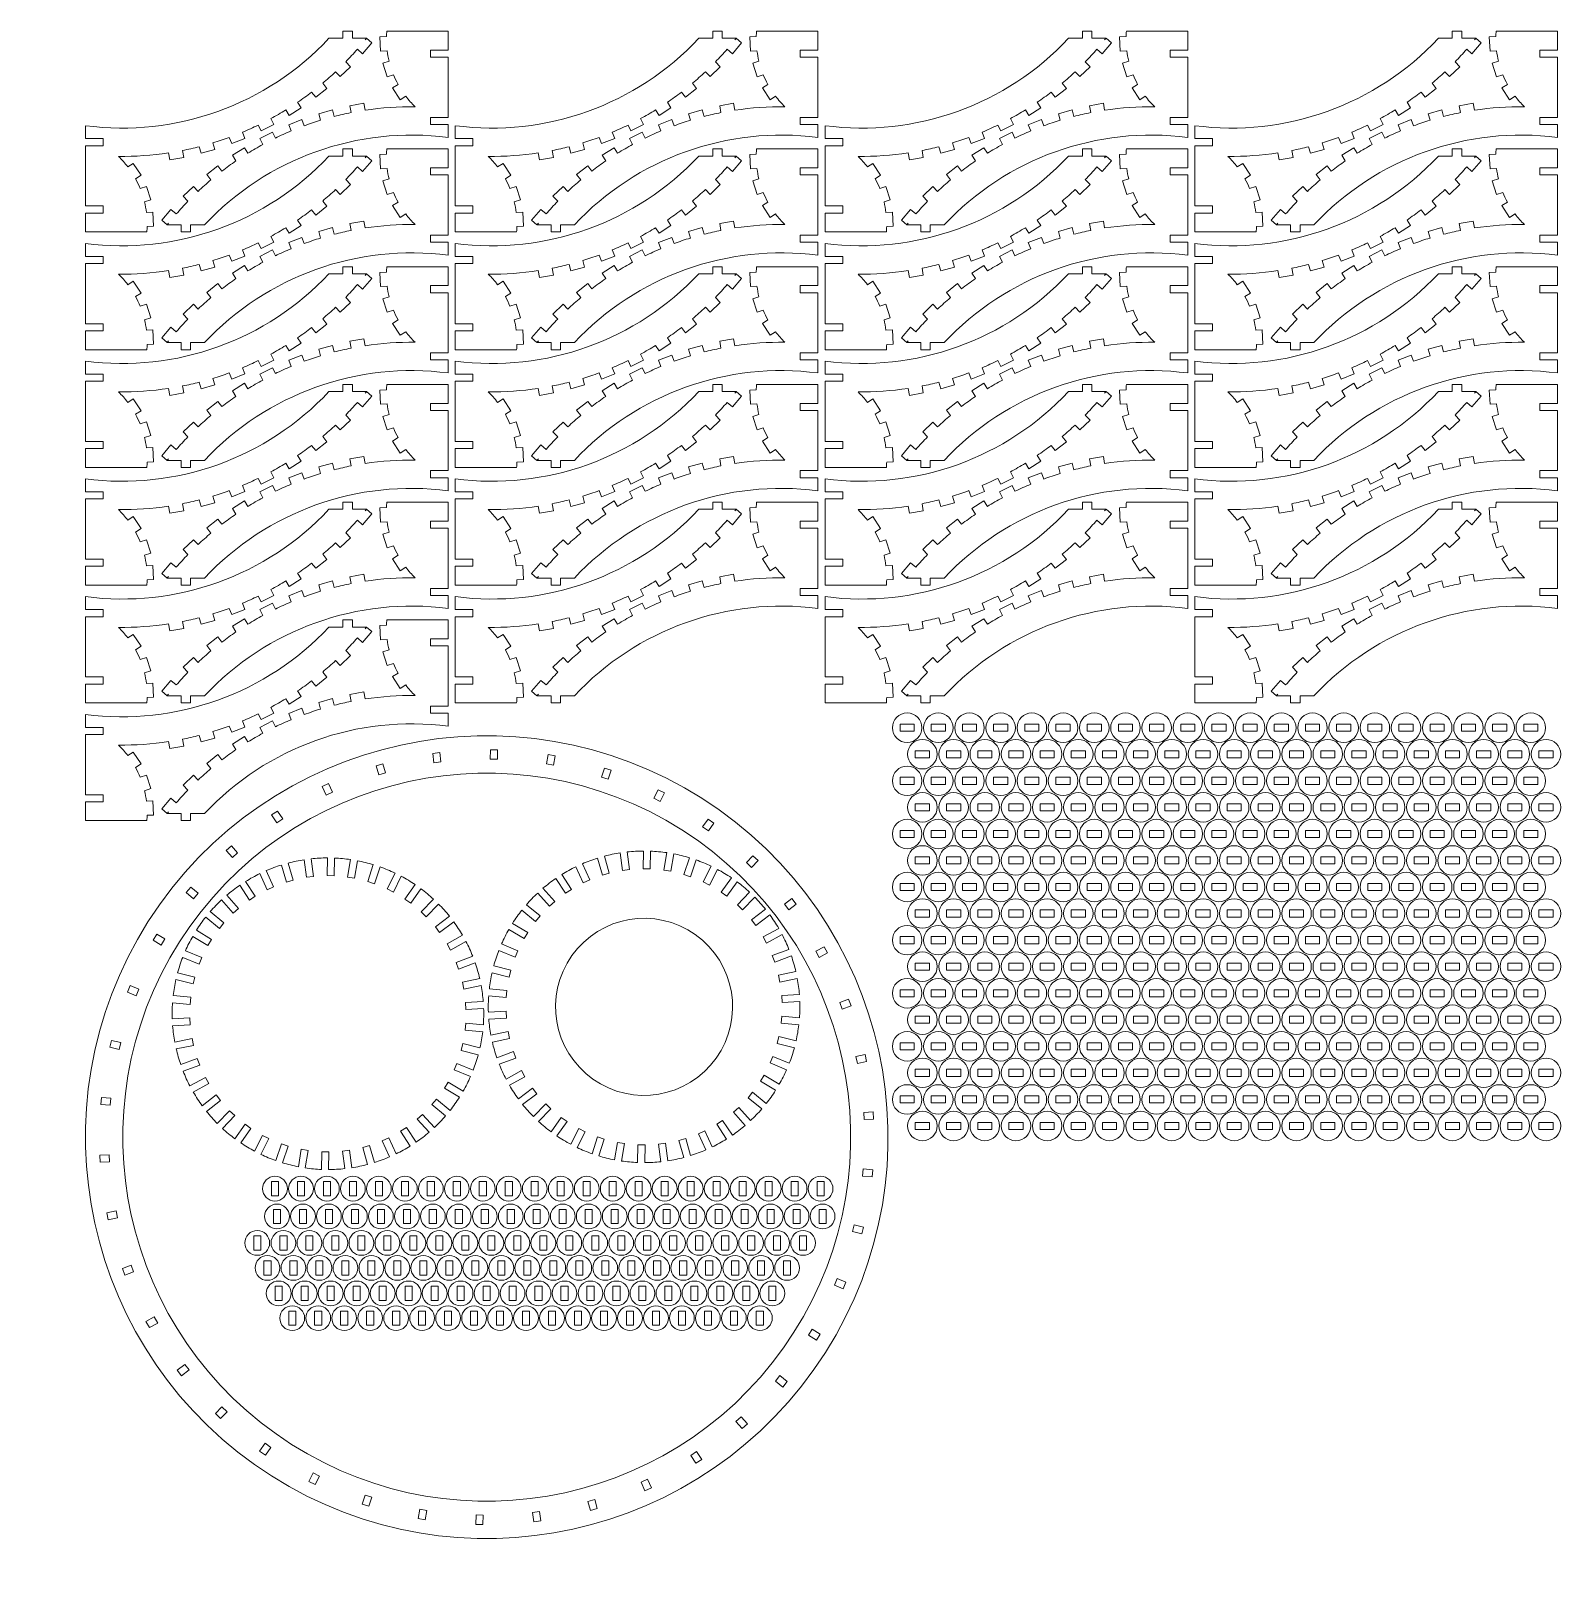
# Model space of a CAD drawing. Header units: millimetres. Extents: x -335 to 313, y -342 to 319.
import ezdxf

# ---------------------------------------------------------------- set-up
doc = ezdxf.new("R2010")
doc.units = ezdxf.units.MM
doc.header["$MEASUREMENT"] = 0
doc.layers.add('Camada 1', color=7, linetype='Continuous')

msp = doc.modelspace()

# ---------------------------------------------------------------- linework, layer by layer
at = {"layer": 'Camada 1', "lineweight": 20}
for points, knots in [([(-312.5001, 245.2043), (-312.5001, 245.2043), (-312.5001, 246.9854), (-312.5001, 246.9854), (-312.5001, 246.9854), (-312.5001, 246.9854), (-312.5001, 249.5902), (-312.5001, 249.5902), (-312.5001, 249.5902), (-312.5001, 249.5902), (-312.5001, 250.8684), (-312.5001, 250.8684), (-312.5001, 250.8684), (-312.5001, 250.8684), (-312.5001, 252.1183), (-312.5001, 252.1183), (-312.5001, 252.1183), (-312.5001, 252.1183), (-312.5001, 255.8754), (-312.5001, 255.8754), (-312.5001, 255.8754), (-312.5001, 255.8754), (-312.5001, 257.0597), (-312.5001, 257.0597), (-312.5001, 257.0597), (-312.5001, 257.0597), (-312.5001, 260.6249), (-312.5001, 260.6249), (-312.5001, 260.6249), (-312.5001, 263.9847), (-312.5001, 267.3445), (-312.5001, 270.7043), (-312.5001, 270.7043), (-312.5001, 270.7043), (-305.0086, 270.7043), (-305.0086, 270.7043), (-305.0086, 270.7043), (-305.0086, 270.7043), (-305.0086, 273.7043), (-305.0086, 273.7043), (-305.0086, 273.7043), (-305.0086, 273.7043), (-312.5001, 273.7043), (-312.5001, 273.7043), (-312.5001, 273.7043), (-312.5001, 273.7043), (-312.5001, 279.2072), (-312.5001, 279.2072), (-312.5001, 279.2072), (-274.1567, 274.1957), (-235.748, 287.9687), (-209.3268, 316.2043), (-209.3268, 316.2043), (-209.3268, 316.2043), (-203.4134, 316.2043), (-203.4134, 316.2043), (-203.4134, 316.2043), (-203.4134, 316.2043), (-203.4134, 319.2043), (-203.4134, 319.2043), (-203.4134, 319.2043), (-203.4134, 319.2043), (-199.4134, 319.2043), (-199.4134, 319.2043), (-199.4134, 319.2043), (-199.4134, 319.2043), (-199.4134, 316.2043), (-199.4134, 316.2043), (-199.4134, 316.2043), (-199.4134, 316.2043), (-193.5001, 316.2043), (-193.5001, 316.2043), (-193.5001, 316.2043), (-193.6865, 315.9691), (-193.8737, 315.7346), (-194.0616, 315.5007), (-194.0616, 315.5007), (-194.0616, 315.5007), (-193.4586, 316.2043), (-193.4586, 316.2043), (-193.4586, 316.2043), (-193.4586, 316.2043), (-191.1807, 314.2521), (-191.1807, 314.2521), (-191.1807, 314.2521), (-191.1807, 314.2521), (-195.0852, 309.6963), (-195.0852, 309.6963), (-195.0852, 309.6963), (-195.0852, 309.6963), (-197.3156, 311.6078), (-197.3156, 311.6078), (-197.3156, 311.6078), (-198.9126, 309.7702), (-200.5601, 307.9772), (-202.2563, 306.2307), (-202.2563, 306.2307), (-202.2563, 306.2307), (-200.2358, 304.1219), (-200.2358, 304.1219), (-200.2358, 304.1219), (-200.2358, 304.1219), (-204.5682, 299.9709), (-204.5682, 299.9709), (-204.5682, 299.9709), (-204.5682, 299.9709), (-206.5336, 302.0223), (-206.5336, 302.0223), (-206.5336, 302.0223), (-208.3094, 300.3528), (-210.1311, 298.7328), (-211.9967, 297.1642), (-211.9967, 297.1642), (-211.9967, 297.1642), (-210.2406, 294.9285), (-210.2406, 294.9285), (-210.2406, 294.9285), (-210.2406, 294.9285), (-214.9592, 291.2224), (-214.9592, 291.2224), (-214.9592, 291.2224), (-214.9592, 291.2224), (-216.6758, 293.408), (-216.6758, 293.408), (-216.6758, 293.408), (-218.612, 291.9248), (-220.5889, 290.4955), (-222.6042, 289.1219), (-222.6042, 289.1219), (-222.6042, 289.1219), (-221.0988, 286.7606), (-221.0988, 286.7606), (-221.0988, 286.7606), (-221.0988, 286.7606), (-226.158, 283.535), (-226.158, 283.535), (-226.158, 283.535), (-226.158, 283.535), (-227.6378, 285.856), (-227.6378, 285.856), (-227.6378, 285.856), (-229.7139, 284.5751), (-231.8252, 283.352), (-233.9691, 282.1881), (-233.9691, 282.1881), (-233.9691, 282.1881), (-232.7056, 279.6968), (-232.7056, 279.6968), (-232.7056, 279.6968), (-232.7056, 279.6968), (-238.0567, 276.9829), (-238.0567, 276.9829), (-238.0567, 276.9829), (-238.0567, 276.9829), (-239.3059, 279.446), (-239.3059, 279.446), (-239.3059, 279.446), (-241.4999, 278.381), (-243.723, 277.377), (-245.9726, 276.4352), (-245.9726, 276.4352), (-245.9726, 276.4352), (-244.9491, 273.8052), (-244.9491, 273.8052), (-244.9491, 273.8052), (-244.9491, 273.8052), (-250.5406, 271.6292), (-250.5406, 271.6292), (-250.5406, 271.6292), (-250.5406, 271.6292), (-251.5584, 274.2445), (-251.5584, 274.2445), (-251.5584, 274.2445), (-253.8468, 273.4065), (-256.158, 272.632), (-258.4893, 271.922), (-258.4893, 271.922), (-258.4893, 271.922), (-257.7114, 269.1427), (-257.7114, 269.1427), (-257.7114, 269.1427), (-257.7114, 269.1427), (-263.4894, 267.5255), (-263.4894, 267.5255), (-263.4894, 267.5255), (-263.4894, 267.5255), (-264.2673, 270.3047), (-264.2673, 270.3047), (-264.2673, 270.3047), (-266.6256, 269.7021), (-269.0001, 269.1648), (-271.3882, 268.6935), (-271.3882, 268.6935), (-271.3882, 268.6935), (-270.8694, 265.7542), (-270.8694, 265.7542), (-270.8694, 265.7542), (-270.8694, 265.7542), (-276.7781, 264.7114), (-276.7781, 264.7114), (-276.7781, 264.7114), (-276.7781, 264.7114), (-277.2995, 267.6657), (-277.2995, 267.6657), (-277.2995, 267.6657), (-284.3156, 266.6096), (-291.4054, 266.1209), (-298.5001, 266.2043), (-298.5001, 266.2043), (-297.0686, 264.8145), (-295.7431, 263.3195), (-294.5347, 261.7319), (-294.5347, 261.7319), (-294.5347, 261.7319), (-292.2138, 263.2377), (-292.2138, 263.2377), (-292.2138, 263.2377), (-292.2138, 263.2377), (-288.9481, 258.2043), (-288.9481, 258.2043), (-288.9481, 258.2043), (-288.9481, 258.2043), (-291.269, 256.6985), (-291.269, 256.6985), (-291.269, 256.6985), (-290.5452, 255.3748), (-289.8967, 254.0113), (-289.3269, 252.6144), (-289.3269, 252.6144), (-289.3269, 252.6144), (-286.694, 253.4644), (-286.694, 253.4644), (-286.694, 253.4644), (-286.694, 253.4644), (-284.8507, 247.7545), (-284.8507, 247.7545), (-284.8507, 247.7545), (-284.8507, 247.7545), (-287.4836, 246.9046), (-287.4836, 246.9046), (-287.4836, 246.9046), (-287.1291, 245.4382), (-286.8578, 243.9529), (-286.6711, 242.4558), (-286.6711, 242.4558), (-286.6711, 242.4558), (-283.9078, 242.5914), (-283.9078, 242.5914), (-283.9078, 242.5914), (-283.9078, 242.5914), (-283.6139, 236.5986), (-283.6139, 236.5986), (-283.6139, 236.5986), (-283.6139, 236.5986), (-286.3772, 236.463), (-286.3772, 236.463), (-286.3772, 236.463), (-286.3969, 235.7091), (-286.4378, 234.9559), (-286.5001, 234.2043), (-286.5001, 234.2043), (-286.5001, 234.2043), (-312.5001, 234.2043), (-312.5001, 234.2043), (-312.5001, 234.2043), (-312.5001, 234.2043), (-312.5001, 242.2043), (-312.5001, 242.2043), (-312.5001, 242.2043), (-312.5001, 242.2043), (-305.0086, 242.2043), (-305.0086, 242.2043), (-305.0086, 242.2043), (-305.0086, 242.2043), (-305.0086, 245.2043), (-305.0086, 245.2043), (-305.0086, 245.2043), (-305.0086, 245.2043), (-312.5001, 245.2043), (-312.5001, 245.2043)], [0, 0, 0, 0, 0.01408451, 0.01408451, 0.01408451, 0.01408451, 0.02816901, 0.02816901, 0.02816901, 0.02816901, 0.04225352, 0.04225352, 0.04225352, 0.04225352, 0.05633803, 0.05633803, 0.05633803, 0.05633803, 0.07042254, 0.07042254, 0.07042254, 0.07042254, 0.08450704, 0.08450704, 0.08450704, 0.08450704, 0.09859155, 0.09859155, 0.09859155, 0.09859155, 0.11267606, 0.11267606, 0.11267606, 0.11267606, 0.12676056, 0.12676056, 0.12676056, 0.12676056, 0.14084507, 0.14084507, 0.14084507, 0.14084507, 0.15492958, 0.15492958, 0.15492958, 0.15492958, 0.16901408, 0.16901408, 0.16901408, 0.16901408, 0.18309859, 0.18309859, 0.18309859, 0.18309859, 0.1971831, 0.1971831, 0.1971831, 0.1971831, 0.21126761, 0.21126761, 0.21126761, 0.21126761, 0.22535211, 0.22535211, 0.22535211, 0.22535211, 0.23943662, 0.23943662, 0.23943662, 0.23943662, 0.25352113, 0.25352113, 0.25352113, 0.25352113, 0.26760563, 0.26760563, 0.26760563, 0.26760563, 0.28169014, 0.28169014, 0.28169014, 0.28169014, 0.29577465, 0.29577465, 0.29577465, 0.29577465, 0.30985915, 0.30985915, 0.30985915, 0.30985915, 0.32394366, 0.32394366, 0.32394366, 0.32394366, 0.33802817, 0.33802817, 0.33802817, 0.33802817, 0.35211268, 0.35211268, 0.35211268, 0.35211268, 0.36619718, 0.36619718, 0.36619718, 0.36619718, 0.38028169, 0.38028169, 0.38028169, 0.38028169, 0.3943662, 0.3943662, 0.3943662, 0.3943662, 0.4084507, 0.4084507, 0.4084507, 0.4084507, 0.42253521, 0.42253521, 0.42253521, 0.42253521, 0.43661972, 0.43661972, 0.43661972, 0.43661972, 0.45070423, 0.45070423, 0.45070423, 0.45070423, 0.46478873, 0.46478873, 0.46478873, 0.46478873, 0.47887324, 0.47887324, 0.47887324, 0.47887324, 0.49295775, 0.49295775, 0.49295775, 0.49295775, 0.50704225, 0.50704225, 0.50704225, 0.50704225, 0.52112676, 0.52112676, 0.52112676, 0.52112676, 0.53521127, 0.53521127, 0.53521127, 0.53521127, 0.54929577, 0.54929577, 0.54929577, 0.54929577, 0.56338028, 0.56338028, 0.56338028, 0.56338028, 0.57746479, 0.57746479, 0.57746479, 0.57746479, 0.5915493, 0.5915493, 0.5915493, 0.5915493, 0.6056338, 0.6056338, 0.6056338, 0.6056338, 0.61971831, 0.61971831, 0.61971831, 0.61971831, 0.63380282, 0.63380282, 0.63380282, 0.63380282, 0.64788732, 0.64788732, 0.64788732, 0.64788732, 0.66197183, 0.66197183, 0.66197183, 0.66197183, 0.67605634, 0.67605634, 0.67605634, 0.67605634, 0.69014085, 0.69014085, 0.69014085, 0.69014085, 0.70422535, 0.70422535, 0.70422535, 0.70422535, 0.71830986, 0.71830986, 0.71830986, 0.71830986, 0.73239437, 0.73239437, 0.73239437, 0.73239437, 0.74647887, 0.74647887, 0.74647887, 0.74647887, 0.76056338, 0.76056338, 0.76056338, 0.76056338, 0.77464789, 0.77464789, 0.77464789, 0.77464789, 0.78873239, 0.78873239, 0.78873239, 0.78873239, 0.8028169, 0.8028169, 0.8028169, 0.8028169, 0.81690141, 0.81690141, 0.81690141, 0.81690141, 0.83098592, 0.83098592, 0.83098592, 0.83098592, 0.84507042, 0.84507042, 0.84507042, 0.84507042, 0.85915493, 0.85915493, 0.85915493, 0.85915493, 0.87323944, 0.87323944, 0.87323944, 0.87323944, 0.88732394, 0.88732394, 0.88732394, 0.88732394, 0.90140845, 0.90140845, 0.90140845, 0.90140845, 0.91549296, 0.91549296, 0.91549296, 0.91549296, 0.92957746, 0.92957746, 0.92957746, 0.92957746, 0.94366197, 0.94366197, 0.94366197, 0.94366197, 0.95774648, 0.95774648, 0.95774648, 0.95774648, 0.97183099, 0.97183099, 0.97183099, 0.97183099, 1, 1, 1, 1]), ([(-158.8421, 308.2043), (-158.8421, 308.2043), (-158.8421, 305.1937), (-158.8421, 305.1937), (-158.8421, 305.1937), (-158.8421, 305.1937), (-158.8421, 299.9421), (-158.8421, 299.9421), (-158.8421, 299.9421), (-158.8421, 299.9421), (-158.8421, 298.2488), (-158.8421, 298.2488), (-158.8421, 298.2488), (-158.8421, 298.2488), (-158.8421, 294.4516), (-158.8421, 294.4516), (-158.8421, 294.4516), (-158.8421, 294.4516), (-158.8421, 293.4051), (-158.8421, 293.4051), (-158.8421, 293.4051), (-158.8421, 293.4051), (-158.8421, 292.4408), (-158.8421, 292.4408), (-158.8421, 292.4408), (-158.8421, 292.4408), (-158.8421, 286.4286), (-158.8421, 286.4286), (-158.8421, 286.4286), (-158.8421, 286.4286), (-158.8421, 282.7043), (-158.8421, 282.7043), (-158.8421, 282.7043), (-158.8421, 282.7043), (-166.3336, 282.7043), (-166.3336, 282.7043), (-166.3336, 282.7043), (-166.3336, 282.7043), (-166.3336, 279.7043), (-166.3336, 279.7043), (-166.3336, 279.7043), (-166.3336, 279.7043), (-158.8421, 279.7043), (-158.8421, 279.7043), (-158.8421, 279.7043), (-158.8421, 279.7043), (-158.8421, 274.2014), (-158.8421, 274.2014), (-158.8421, 274.2014), (-197.1855, 279.2129), (-235.5942, 265.4399), (-262.0154, 237.2043), (-262.0154, 237.2043), (-262.0154, 237.2043), (-267.9288, 237.2043), (-267.9288, 237.2043), (-267.9288, 237.2043), (-267.9288, 237.2043), (-267.9288, 234.2043), (-267.9288, 234.2043), (-267.9288, 234.2043), (-267.9288, 234.2043), (-271.9288, 234.2043), (-271.9288, 234.2043), (-271.9288, 234.2043), (-271.9288, 234.2043), (-271.9288, 237.2043), (-271.9288, 237.2043), (-271.9288, 237.2043), (-271.9288, 237.2043), (-277.8421, 237.2043), (-277.8421, 237.2043), (-277.8421, 237.2043), (-277.6557, 237.4395), (-277.4685, 237.674), (-277.2806, 237.9079), (-277.2806, 237.9079), (-277.2806, 237.9079), (-277.8836, 237.2043), (-277.8836, 237.2043), (-277.8836, 237.2043), (-277.8836, 237.2043), (-280.1615, 239.1565), (-280.1615, 239.1565), (-280.1615, 239.1565), (-280.1615, 239.1565), (-276.257, 243.7123), (-276.257, 243.7123), (-276.257, 243.7123), (-276.257, 243.7123), (-274.0266, 241.8008), (-274.0266, 241.8008), (-274.0266, 241.8008), (-272.4296, 243.6384), (-270.7821, 245.4314), (-269.0859, 247.1779), (-269.0859, 247.1779), (-269.0859, 247.1779), (-271.1064, 249.2867), (-271.1064, 249.2867), (-271.1064, 249.2867), (-271.1064, 249.2867), (-266.774, 253.4377), (-266.774, 253.4377), (-266.774, 253.4377), (-266.774, 253.4377), (-264.8086, 251.3863), (-264.8086, 251.3863), (-264.8086, 251.3863), (-263.0328, 253.0558), (-261.2111, 254.6758), (-259.3455, 256.2444), (-259.3455, 256.2444), (-259.3455, 256.2444), (-261.1016, 258.4801), (-261.1016, 258.4801), (-261.1016, 258.4801), (-261.1016, 258.4801), (-256.383, 262.1862), (-256.383, 262.1862), (-256.383, 262.1862), (-256.383, 262.1862), (-254.6664, 260.0006), (-254.6664, 260.0006), (-254.6664, 260.0006), (-252.7302, 261.4838), (-250.7533, 262.9131), (-248.738, 264.2867), (-248.738, 264.2867), (-248.738, 264.2867), (-250.2434, 266.648), (-250.2434, 266.648), (-250.2434, 266.648), (-250.2434, 266.648), (-245.1842, 269.8736), (-245.1842, 269.8736), (-245.1842, 269.8736), (-245.1842, 269.8736), (-243.7044, 267.5526), (-243.7044, 267.5526), (-243.7044, 267.5526), (-241.6283, 268.8335), (-239.517, 270.0566), (-237.3731, 271.2205), (-237.3731, 271.2205), (-237.3731, 271.2205), (-238.6366, 273.7118), (-238.6366, 273.7118), (-238.6366, 273.7118), (-238.6366, 273.7118), (-233.2855, 276.4257), (-233.2855, 276.4257), (-233.2855, 276.4257), (-233.2855, 276.4257), (-232.0363, 273.9626), (-232.0363, 273.9626), (-232.0363, 273.9626), (-229.8423, 275.0276), (-227.6192, 276.0316), (-225.3696, 276.9734), (-225.3696, 276.9734), (-225.3696, 276.9734), (-226.3931, 279.6034), (-226.3931, 279.6034), (-226.3931, 279.6034), (-226.3931, 279.6034), (-220.8016, 281.7794), (-220.8016, 281.7794), (-220.8016, 281.7794), (-220.8016, 281.7794), (-219.7838, 279.1641), (-219.7838, 279.1641), (-219.7838, 279.1641), (-217.4954, 280.0021), (-215.1842, 280.7766), (-212.8529, 281.4866), (-212.8529, 281.4866), (-212.8529, 281.4866), (-213.6308, 284.2659), (-213.6308, 284.2659), (-213.6308, 284.2659), (-213.6308, 284.2659), (-207.8528, 285.8831), (-207.8528, 285.8831), (-207.8528, 285.8831), (-207.8528, 285.8831), (-207.0749, 283.1039), (-207.0749, 283.1039), (-207.0749, 283.1039), (-204.7166, 283.7065), (-202.3421, 284.2438), (-199.954, 284.7151), (-199.954, 284.7151), (-199.954, 284.7151), (-200.4728, 287.6544), (-200.4728, 287.6544), (-200.4728, 287.6544), (-200.4728, 287.6544), (-194.5641, 288.6972), (-194.5641, 288.6972), (-194.5641, 288.6972), (-194.5641, 288.6972), (-194.0427, 285.7429), (-194.0427, 285.7429), (-194.0427, 285.7429), (-187.0266, 286.799), (-179.9368, 287.2877), (-172.8421, 287.2043), (-172.8421, 287.2043), (-174.2736, 288.5941), (-175.5991, 290.0891), (-176.8075, 291.6767), (-176.8075, 291.6767), (-176.8075, 291.6767), (-179.1284, 290.1709), (-179.1284, 290.1709), (-179.1284, 290.1709), (-179.1284, 290.1709), (-182.3941, 295.2043), (-182.3941, 295.2043), (-182.3941, 295.2043), (-182.3941, 295.2043), (-180.0732, 296.7101), (-180.0732, 296.7101), (-180.0732, 296.7101), (-180.797, 298.0338), (-181.4455, 299.3973), (-182.0153, 300.7942), (-182.0153, 300.7942), (-182.0153, 300.7942), (-184.6482, 299.9442), (-184.6482, 299.9442), (-184.6482, 299.9442), (-184.6482, 299.9442), (-186.4915, 305.6541), (-186.4915, 305.6541), (-186.4915, 305.6541), (-186.4915, 305.6541), (-183.8586, 306.504), (-183.8586, 306.504), (-183.8586, 306.504), (-184.2131, 307.9704), (-184.4844, 309.4557), (-184.6711, 310.9528), (-184.6711, 310.9528), (-184.6711, 310.9528), (-187.4344, 310.8172), (-187.4344, 310.8172), (-187.4344, 310.8172), (-187.4344, 310.8172), (-187.7283, 316.81), (-187.7283, 316.81), (-187.7283, 316.81), (-187.7283, 316.81), (-184.965, 316.9456), (-184.965, 316.9456), (-184.965, 316.9456), (-184.9453, 317.6995), (-184.9044, 318.4527), (-184.8421, 319.2043), (-184.8421, 319.2043), (-184.8421, 319.2043), (-158.8421, 319.2043), (-158.8421, 319.2043), (-158.8421, 319.2043), (-158.8421, 319.2043), (-158.8421, 311.2043), (-158.8421, 311.2043), (-158.8421, 311.2043), (-158.8421, 311.2043), (-166.3336, 311.2043), (-166.3336, 311.2043), (-166.3336, 311.2043), (-166.3336, 311.2043), (-166.3336, 308.2043), (-166.3336, 308.2043), (-166.3336, 308.2043), (-166.3336, 308.2043), (-158.8421, 308.2043), (-158.8421, 308.2043)], [0, 0, 0, 0, 0.01408451, 0.01408451, 0.01408451, 0.01408451, 0.02816901, 0.02816901, 0.02816901, 0.02816901, 0.04225352, 0.04225352, 0.04225352, 0.04225352, 0.05633803, 0.05633803, 0.05633803, 0.05633803, 0.07042254, 0.07042254, 0.07042254, 0.07042254, 0.08450704, 0.08450704, 0.08450704, 0.08450704, 0.09859155, 0.09859155, 0.09859155, 0.09859155, 0.11267606, 0.11267606, 0.11267606, 0.11267606, 0.12676056, 0.12676056, 0.12676056, 0.12676056, 0.14084507, 0.14084507, 0.14084507, 0.14084507, 0.15492958, 0.15492958, 0.15492958, 0.15492958, 0.16901408, 0.16901408, 0.16901408, 0.16901408, 0.18309859, 0.18309859, 0.18309859, 0.18309859, 0.1971831, 0.1971831, 0.1971831, 0.1971831, 0.21126761, 0.21126761, 0.21126761, 0.21126761, 0.22535211, 0.22535211, 0.22535211, 0.22535211, 0.23943662, 0.23943662, 0.23943662, 0.23943662, 0.25352113, 0.25352113, 0.25352113, 0.25352113, 0.26760563, 0.26760563, 0.26760563, 0.26760563, 0.28169014, 0.28169014, 0.28169014, 0.28169014, 0.29577465, 0.29577465, 0.29577465, 0.29577465, 0.30985915, 0.30985915, 0.30985915, 0.30985915, 0.32394366, 0.32394366, 0.32394366, 0.32394366, 0.33802817, 0.33802817, 0.33802817, 0.33802817, 0.35211268, 0.35211268, 0.35211268, 0.35211268, 0.36619718, 0.36619718, 0.36619718, 0.36619718, 0.38028169, 0.38028169, 0.38028169, 0.38028169, 0.3943662, 0.3943662, 0.3943662, 0.3943662, 0.4084507, 0.4084507, 0.4084507, 0.4084507, 0.42253521, 0.42253521, 0.42253521, 0.42253521, 0.43661972, 0.43661972, 0.43661972, 0.43661972, 0.45070423, 0.45070423, 0.45070423, 0.45070423, 0.46478873, 0.46478873, 0.46478873, 0.46478873, 0.47887324, 0.47887324, 0.47887324, 0.47887324, 0.49295775, 0.49295775, 0.49295775, 0.49295775, 0.50704225, 0.50704225, 0.50704225, 0.50704225, 0.52112676, 0.52112676, 0.52112676, 0.52112676, 0.53521127, 0.53521127, 0.53521127, 0.53521127, 0.54929577, 0.54929577, 0.54929577, 0.54929577, 0.56338028, 0.56338028, 0.56338028, 0.56338028, 0.57746479, 0.57746479, 0.57746479, 0.57746479, 0.5915493, 0.5915493, 0.5915493, 0.5915493, 0.6056338, 0.6056338, 0.6056338, 0.6056338, 0.61971831, 0.61971831, 0.61971831, 0.61971831, 0.63380282, 0.63380282, 0.63380282, 0.63380282, 0.64788732, 0.64788732, 0.64788732, 0.64788732, 0.66197183, 0.66197183, 0.66197183, 0.66197183, 0.67605634, 0.67605634, 0.67605634, 0.67605634, 0.69014085, 0.69014085, 0.69014085, 0.69014085, 0.70422535, 0.70422535, 0.70422535, 0.70422535, 0.71830986, 0.71830986, 0.71830986, 0.71830986, 0.73239437, 0.73239437, 0.73239437, 0.73239437, 0.74647887, 0.74647887, 0.74647887, 0.74647887, 0.76056338, 0.76056338, 0.76056338, 0.76056338, 0.77464789, 0.77464789, 0.77464789, 0.77464789, 0.78873239, 0.78873239, 0.78873239, 0.78873239, 0.8028169, 0.8028169, 0.8028169, 0.8028169, 0.81690141, 0.81690141, 0.81690141, 0.81690141, 0.83098592, 0.83098592, 0.83098592, 0.83098592, 0.84507042, 0.84507042, 0.84507042, 0.84507042, 0.85915493, 0.85915493, 0.85915493, 0.85915493, 0.87323944, 0.87323944, 0.87323944, 0.87323944, 0.88732394, 0.88732394, 0.88732394, 0.88732394, 0.90140845, 0.90140845, 0.90140845, 0.90140845, 0.91549296, 0.91549296, 0.91549296, 0.91549296, 0.92957746, 0.92957746, 0.92957746, 0.92957746, 0.94366197, 0.94366197, 0.94366197, 0.94366197, 0.95774648, 0.95774648, 0.95774648, 0.95774648, 0.97183099, 0.97183099, 0.97183099, 0.97183099, 1, 1, 1, 1]), ([(-155.8421, 245.2043), (-155.8421, 245.2043), (-155.8421, 246.9854), (-155.8421, 246.9854), (-155.8421, 246.9854), (-155.8421, 246.9854), (-155.8421, 249.5902), (-155.8421, 249.5902), (-155.8421, 249.5902), (-155.8421, 249.5902), (-155.8421, 250.8684), (-155.8421, 250.8684), (-155.8421, 250.8684), (-155.8421, 250.8684), (-155.8421, 252.1183), (-155.8421, 252.1183), (-155.8421, 252.1183), (-155.8421, 252.1183), (-155.8421, 255.8754), (-155.8421, 255.8754), (-155.8421, 255.8754), (-155.8421, 255.8754), (-155.8421, 257.0597), (-155.8421, 257.0597), (-155.8421, 257.0597), (-155.8421, 257.0597), (-155.8421, 260.6249), (-155.8421, 260.6249), (-155.8421, 260.6249), (-155.8421, 263.9847), (-155.8421, 267.3445), (-155.8421, 270.7043), (-155.8421, 270.7043), (-155.8421, 270.7043), (-148.3506, 270.7043), (-148.3506, 270.7043), (-148.3506, 270.7043), (-148.3506, 270.7043), (-148.3506, 273.7043), (-148.3506, 273.7043), (-148.3506, 273.7043), (-148.3506, 273.7043), (-155.8421, 273.7043), (-155.8421, 273.7043), (-155.8421, 273.7043), (-155.8421, 273.7043), (-155.8421, 279.2072), (-155.8421, 279.2072), (-155.8421, 279.2072), (-117.4987, 274.1957), (-79.09, 287.9687), (-52.6688, 316.2043), (-52.6688, 316.2043), (-52.6688, 316.2043), (-46.7554, 316.2043), (-46.7554, 316.2043), (-46.7554, 316.2043), (-46.7554, 316.2043), (-46.7554, 319.2043), (-46.7554, 319.2043), (-46.7554, 319.2043), (-46.7554, 319.2043), (-42.7554, 319.2043), (-42.7554, 319.2043), (-42.7554, 319.2043), (-42.7554, 319.2043), (-42.7554, 316.2043), (-42.7554, 316.2043), (-42.7554, 316.2043), (-42.7554, 316.2043), (-36.8421, 316.2043), (-36.8421, 316.2043), (-36.8421, 316.2043), (-37.0285, 315.9691), (-37.2157, 315.7346), (-37.4036, 315.5007), (-37.4036, 315.5007), (-37.4036, 315.5007), (-36.8006, 316.2043), (-36.8006, 316.2043), (-36.8006, 316.2043), (-36.8006, 316.2043), (-34.5227, 314.2521), (-34.5227, 314.2521), (-34.5227, 314.2521), (-34.5227, 314.2521), (-38.4272, 309.6963), (-38.4272, 309.6963), (-38.4272, 309.6963), (-38.4272, 309.6963), (-40.6576, 311.6078), (-40.6576, 311.6078), (-40.6576, 311.6078), (-42.2546, 309.7702), (-43.9021, 307.9772), (-45.5983, 306.2307), (-45.5983, 306.2307), (-45.5983, 306.2307), (-43.5778, 304.1219), (-43.5778, 304.1219), (-43.5778, 304.1219), (-43.5778, 304.1219), (-47.9102, 299.9709), (-47.9102, 299.9709), (-47.9102, 299.9709), (-47.9102, 299.9709), (-49.8756, 302.0223), (-49.8756, 302.0223), (-49.8756, 302.0223), (-51.6514, 300.3528), (-53.4731, 298.7328), (-55.3387, 297.1642), (-55.3387, 297.1642), (-55.3387, 297.1642), (-53.5826, 294.9285), (-53.5826, 294.9285), (-53.5826, 294.9285), (-53.5826, 294.9285), (-58.3012, 291.2224), (-58.3012, 291.2224), (-58.3012, 291.2224), (-58.3012, 291.2224), (-60.0178, 293.408), (-60.0178, 293.408), (-60.0178, 293.408), (-61.954, 291.9248), (-63.9309, 290.4955), (-65.9462, 289.1219), (-65.9462, 289.1219), (-65.9462, 289.1219), (-64.4408, 286.7606), (-64.4408, 286.7606), (-64.4408, 286.7606), (-64.4408, 286.7606), (-69.5, 283.535), (-69.5, 283.535), (-69.5, 283.535), (-69.5, 283.535), (-70.9798, 285.856), (-70.9798, 285.856), (-70.9798, 285.856), (-73.0559, 284.5751), (-75.1672, 283.352), (-77.3111, 282.1881), (-77.3111, 282.1881), (-77.3111, 282.1881), (-76.0476, 279.6968), (-76.0476, 279.6968), (-76.0476, 279.6968), (-76.0476, 279.6968), (-81.3987, 276.9829), (-81.3987, 276.9829), (-81.3987, 276.9829), (-81.3987, 276.9829), (-82.6479, 279.446), (-82.6479, 279.446), (-82.6479, 279.446), (-84.8419, 278.381), (-87.065, 277.377), (-89.3146, 276.4352), (-89.3146, 276.4352), (-89.3146, 276.4352), (-88.2911, 273.8052), (-88.2911, 273.8052), (-88.2911, 273.8052), (-88.2911, 273.8052), (-93.8826, 271.6292), (-93.8826, 271.6292), (-93.8826, 271.6292), (-93.8826, 271.6292), (-94.9004, 274.2445), (-94.9004, 274.2445), (-94.9004, 274.2445), (-97.1888, 273.4065), (-99.5, 272.632), (-101.8313, 271.922), (-101.8313, 271.922), (-101.8313, 271.922), (-101.0534, 269.1427), (-101.0534, 269.1427), (-101.0534, 269.1427), (-101.0534, 269.1427), (-106.8314, 267.5255), (-106.8314, 267.5255), (-106.8314, 267.5255), (-106.8314, 267.5255), (-107.6093, 270.3047), (-107.6093, 270.3047), (-107.6093, 270.3047), (-109.9676, 269.7021), (-112.3421, 269.1648), (-114.7302, 268.6935), (-114.7302, 268.6935), (-114.7302, 268.6935), (-114.2114, 265.7542), (-114.2114, 265.7542), (-114.2114, 265.7542), (-114.2114, 265.7542), (-120.1201, 264.7114), (-120.1201, 264.7114), (-120.1201, 264.7114), (-120.1201, 264.7114), (-120.6415, 267.6657), (-120.6415, 267.6657), (-120.6415, 267.6657), (-127.6576, 266.6096), (-134.7474, 266.1209), (-141.8421, 266.2043), (-141.8421, 266.2043), (-140.4106, 264.8145), (-139.0851, 263.3195), (-137.8767, 261.7319), (-137.8767, 261.7319), (-137.8767, 261.7319), (-135.5558, 263.2377), (-135.5558, 263.2377), (-135.5558, 263.2377), (-135.5558, 263.2377), (-132.2901, 258.2043), (-132.2901, 258.2043), (-132.2901, 258.2043), (-132.2901, 258.2043), (-134.611, 256.6985), (-134.611, 256.6985), (-134.611, 256.6985), (-133.8872, 255.3748), (-133.2387, 254.0113), (-132.6689, 252.6144), (-132.6689, 252.6144), (-132.6689, 252.6144), (-130.036, 253.4644), (-130.036, 253.4644), (-130.036, 253.4644), (-130.036, 253.4644), (-128.1927, 247.7545), (-128.1927, 247.7545), (-128.1927, 247.7545), (-128.1927, 247.7545), (-130.8256, 246.9046), (-130.8256, 246.9046), (-130.8256, 246.9046), (-130.4711, 245.4382), (-130.1998, 243.9529), (-130.0131, 242.4558), (-130.0131, 242.4558), (-130.0131, 242.4558), (-127.2498, 242.5914), (-127.2498, 242.5914), (-127.2498, 242.5914), (-127.2498, 242.5914), (-126.9559, 236.5986), (-126.9559, 236.5986), (-126.9559, 236.5986), (-126.9559, 236.5986), (-129.7192, 236.463), (-129.7192, 236.463), (-129.7192, 236.463), (-129.7389, 235.7091), (-129.7798, 234.9559), (-129.8421, 234.2043), (-129.8421, 234.2043), (-129.8421, 234.2043), (-155.8421, 234.2043), (-155.8421, 234.2043), (-155.8421, 234.2043), (-155.8421, 234.2043), (-155.8421, 242.2043), (-155.8421, 242.2043), (-155.8421, 242.2043), (-155.8421, 242.2043), (-148.3506, 242.2043), (-148.3506, 242.2043), (-148.3506, 242.2043), (-148.3506, 242.2043), (-148.3506, 245.2043), (-148.3506, 245.2043), (-148.3506, 245.2043), (-148.3506, 245.2043), (-155.8421, 245.2043), (-155.8421, 245.2043)], [0, 0, 0, 0, 0.01408451, 0.01408451, 0.01408451, 0.01408451, 0.02816901, 0.02816901, 0.02816901, 0.02816901, 0.04225352, 0.04225352, 0.04225352, 0.04225352, 0.05633803, 0.05633803, 0.05633803, 0.05633803, 0.07042254, 0.07042254, 0.07042254, 0.07042254, 0.08450704, 0.08450704, 0.08450704, 0.08450704, 0.09859155, 0.09859155, 0.09859155, 0.09859155, 0.11267606, 0.11267606, 0.11267606, 0.11267606, 0.12676056, 0.12676056, 0.12676056, 0.12676056, 0.14084507, 0.14084507, 0.14084507, 0.14084507, 0.15492958, 0.15492958, 0.15492958, 0.15492958, 0.16901408, 0.16901408, 0.16901408, 0.16901408, 0.18309859, 0.18309859, 0.18309859, 0.18309859, 0.1971831, 0.1971831, 0.1971831, 0.1971831, 0.21126761, 0.21126761, 0.21126761, 0.21126761, 0.22535211, 0.22535211, 0.22535211, 0.22535211, 0.23943662, 0.23943662, 0.23943662, 0.23943662, 0.25352113, 0.25352113, 0.25352113, 0.25352113, 0.26760563, 0.26760563, 0.26760563, 0.26760563, 0.28169014, 0.28169014, 0.28169014, 0.28169014, 0.29577465, 0.29577465, 0.29577465, 0.29577465, 0.30985915, 0.30985915, 0.30985915, 0.30985915, 0.32394366, 0.32394366, 0.32394366, 0.32394366, 0.33802817, 0.33802817, 0.33802817, 0.33802817, 0.35211268, 0.35211268, 0.35211268, 0.35211268, 0.36619718, 0.36619718, 0.36619718, 0.36619718, 0.38028169, 0.38028169, 0.38028169, 0.38028169, 0.3943662, 0.3943662, 0.3943662, 0.3943662, 0.4084507, 0.4084507, 0.4084507, 0.4084507, 0.42253521, 0.42253521, 0.42253521, 0.42253521, 0.43661972, 0.43661972, 0.43661972, 0.43661972, 0.45070423, 0.45070423, 0.45070423, 0.45070423, 0.46478873, 0.46478873, 0.46478873, 0.46478873, 0.47887324, 0.47887324, 0.47887324, 0.47887324, 0.49295775, 0.49295775, 0.49295775, 0.49295775, 0.50704225, 0.50704225, 0.50704225, 0.50704225, 0.52112676, 0.52112676, 0.52112676, 0.52112676, 0.53521127, 0.53521127, 0.53521127, 0.53521127, 0.54929577, 0.54929577, 0.54929577, 0.54929577, 0.56338028, 0.56338028, 0.56338028, 0.56338028, 0.57746479, 0.57746479, 0.57746479, 0.57746479, 0.5915493, 0.5915493, 0.5915493, 0.5915493, 0.6056338, 0.6056338, 0.6056338, 0.6056338, 0.61971831, 0.61971831, 0.61971831, 0.61971831, 0.63380282, 0.63380282, 0.63380282, 0.63380282, 0.64788732, 0.64788732, 0.64788732, 0.64788732, 0.66197183, 0.66197183, 0.66197183, 0.66197183, 0.67605634, 0.67605634, 0.67605634, 0.67605634, 0.69014085, 0.69014085, 0.69014085, 0.69014085, 0.70422535, 0.70422535, 0.70422535, 0.70422535, 0.71830986, 0.71830986, 0.71830986, 0.71830986, 0.73239437, 0.73239437, 0.73239437, 0.73239437, 0.74647887, 0.74647887, 0.74647887, 0.74647887, 0.76056338, 0.76056338, 0.76056338, 0.76056338, 0.77464789, 0.77464789, 0.77464789, 0.77464789, 0.78873239, 0.78873239, 0.78873239, 0.78873239, 0.8028169, 0.8028169, 0.8028169, 0.8028169, 0.81690141, 0.81690141, 0.81690141, 0.81690141, 0.83098592, 0.83098592, 0.83098592, 0.83098592, 0.84507042, 0.84507042, 0.84507042, 0.84507042, 0.85915493, 0.85915493, 0.85915493, 0.85915493, 0.87323944, 0.87323944, 0.87323944, 0.87323944, 0.88732394, 0.88732394, 0.88732394, 0.88732394, 0.90140845, 0.90140845, 0.90140845, 0.90140845, 0.91549296, 0.91549296, 0.91549296, 0.91549296, 0.92957746, 0.92957746, 0.92957746, 0.92957746, 0.94366197, 0.94366197, 0.94366197, 0.94366197, 0.95774648, 0.95774648, 0.95774648, 0.95774648, 0.97183099, 0.97183099, 0.97183099, 0.97183099, 1, 1, 1, 1]), ([(-2.1841, 308.2043), (-2.1841, 308.2043), (-2.1841, 305.1937), (-2.1841, 305.1937), (-2.1841, 305.1937), (-2.1841, 305.1937), (-2.1841, 299.9421), (-2.1841, 299.9421), (-2.1841, 299.9421), (-2.1841, 299.9421), (-2.1841, 298.2488), (-2.1841, 298.2488), (-2.1841, 298.2488), (-2.1841, 298.2488), (-2.1841, 294.4516), (-2.1841, 294.4516), (-2.1841, 294.4516), (-2.1841, 294.4516), (-2.1841, 293.4051), (-2.1841, 293.4051), (-2.1841, 293.4051), (-2.1841, 293.4051), (-2.1841, 292.4408), (-2.1841, 292.4408), (-2.1841, 292.4408), (-2.1841, 292.4408), (-2.1841, 286.4286), (-2.1841, 286.4286), (-2.1841, 286.4286), (-2.1841, 286.4286), (-2.1841, 282.7043), (-2.1841, 282.7043), (-2.1841, 282.7043), (-2.1841, 282.7043), (-9.6756, 282.7043), (-9.6756, 282.7043), (-9.6756, 282.7043), (-9.6756, 282.7043), (-9.6756, 279.7043), (-9.6756, 279.7043), (-9.6756, 279.7043), (-9.6756, 279.7043), (-2.1841, 279.7043), (-2.1841, 279.7043), (-2.1841, 279.7043), (-2.1841, 279.7043), (-2.1841, 274.2014), (-2.1841, 274.2014), (-2.1841, 274.2014), (-40.5275, 279.2129), (-78.9362, 265.4399), (-105.3574, 237.2043), (-105.3574, 237.2043), (-105.3574, 237.2043), (-111.2708, 237.2043), (-111.2708, 237.2043), (-111.2708, 237.2043), (-111.2708, 237.2043), (-111.2708, 234.2043), (-111.2708, 234.2043), (-111.2708, 234.2043), (-111.2708, 234.2043), (-115.2708, 234.2043), (-115.2708, 234.2043), (-115.2708, 234.2043), (-115.2708, 234.2043), (-115.2708, 237.2043), (-115.2708, 237.2043), (-115.2708, 237.2043), (-115.2708, 237.2043), (-121.1841, 237.2043), (-121.1841, 237.2043), (-121.1841, 237.2043), (-120.9977, 237.4395), (-120.8105, 237.674), (-120.6226, 237.9079), (-120.6226, 237.9079), (-120.6226, 237.9079), (-121.2256, 237.2043), (-121.2256, 237.2043), (-121.2256, 237.2043), (-121.2256, 237.2043), (-123.5035, 239.1565), (-123.5035, 239.1565), (-123.5035, 239.1565), (-123.5035, 239.1565), (-119.599, 243.7123), (-119.599, 243.7123), (-119.599, 243.7123), (-119.599, 243.7123), (-117.3686, 241.8008), (-117.3686, 241.8008), (-117.3686, 241.8008), (-115.7716, 243.6384), (-114.1241, 245.4314), (-112.4279, 247.1779), (-112.4279, 247.1779), (-112.4279, 247.1779), (-114.4484, 249.2867), (-114.4484, 249.2867), (-114.4484, 249.2867), (-114.4484, 249.2867), (-110.116, 253.4377), (-110.116, 253.4377), (-110.116, 253.4377), (-110.116, 253.4377), (-108.1506, 251.3863), (-108.1506, 251.3863), (-108.1506, 251.3863), (-106.3748, 253.0558), (-104.5531, 254.6758), (-102.6875, 256.2444), (-102.6875, 256.2444), (-102.6875, 256.2444), (-104.4436, 258.4801), (-104.4436, 258.4801), (-104.4436, 258.4801), (-104.4436, 258.4801), (-99.725, 262.1862), (-99.725, 262.1862), (-99.725, 262.1862), (-99.725, 262.1862), (-98.0084, 260.0006), (-98.0084, 260.0006), (-98.0084, 260.0006), (-96.0722, 261.4838), (-94.0953, 262.9131), (-92.08, 264.2867), (-92.08, 264.2867), (-92.08, 264.2867), (-93.5854, 266.648), (-93.5854, 266.648), (-93.5854, 266.648), (-93.5854, 266.648), (-88.5262, 269.8736), (-88.5262, 269.8736), (-88.5262, 269.8736), (-88.5262, 269.8736), (-87.0464, 267.5526), (-87.0464, 267.5526), (-87.0464, 267.5526), (-84.9703, 268.8335), (-82.859, 270.0566), (-80.7151, 271.2205), (-80.7151, 271.2205), (-80.7151, 271.2205), (-81.9786, 273.7118), (-81.9786, 273.7118), (-81.9786, 273.7118), (-81.9786, 273.7118), (-76.6275, 276.4257), (-76.6275, 276.4257), (-76.6275, 276.4257), (-76.6275, 276.4257), (-75.3783, 273.9626), (-75.3783, 273.9626), (-75.3783, 273.9626), (-73.1843, 275.0276), (-70.9612, 276.0316), (-68.7116, 276.9734), (-68.7116, 276.9734), (-68.7116, 276.9734), (-69.7351, 279.6034), (-69.7351, 279.6034), (-69.7351, 279.6034), (-69.7351, 279.6034), (-64.1436, 281.7794), (-64.1436, 281.7794), (-64.1436, 281.7794), (-64.1436, 281.7794), (-63.1258, 279.1641), (-63.1258, 279.1641), (-63.1258, 279.1641), (-60.8374, 280.0021), (-58.5262, 280.7766), (-56.1949, 281.4866), (-56.1949, 281.4866), (-56.1949, 281.4866), (-56.9728, 284.2659), (-56.9728, 284.2659), (-56.9728, 284.2659), (-56.9728, 284.2659), (-51.1948, 285.8831), (-51.1948, 285.8831), (-51.1948, 285.8831), (-51.1948, 285.8831), (-50.4169, 283.1039), (-50.4169, 283.1039), (-50.4169, 283.1039), (-48.0586, 283.7065), (-45.6841, 284.2438), (-43.296, 284.7151), (-43.296, 284.7151), (-43.296, 284.7151), (-43.8148, 287.6544), (-43.8148, 287.6544), (-43.8148, 287.6544), (-43.8148, 287.6544), (-37.9061, 288.6972), (-37.9061, 288.6972), (-37.9061, 288.6972), (-37.9061, 288.6972), (-37.3847, 285.7429), (-37.3847, 285.7429), (-37.3847, 285.7429), (-30.3686, 286.799), (-23.2788, 287.2877), (-16.1841, 287.2043), (-16.1841, 287.2043), (-17.6156, 288.5941), (-18.9411, 290.0891), (-20.1495, 291.6767), (-20.1495, 291.6767), (-20.1495, 291.6767), (-22.4704, 290.1709), (-22.4704, 290.1709), (-22.4704, 290.1709), (-22.4704, 290.1709), (-25.7361, 295.2043), (-25.7361, 295.2043), (-25.7361, 295.2043), (-25.7361, 295.2043), (-23.4152, 296.7101), (-23.4152, 296.7101), (-23.4152, 296.7101), (-24.139, 298.0338), (-24.7875, 299.3973), (-25.3573, 300.7942), (-25.3573, 300.7942), (-25.3573, 300.7942), (-27.9902, 299.9442), (-27.9902, 299.9442), (-27.9902, 299.9442), (-27.9902, 299.9442), (-29.8335, 305.6541), (-29.8335, 305.6541), (-29.8335, 305.6541), (-29.8335, 305.6541), (-27.2006, 306.504), (-27.2006, 306.504), (-27.2006, 306.504), (-27.5551, 307.9704), (-27.8264, 309.4557), (-28.0131, 310.9528), (-28.0131, 310.9528), (-28.0131, 310.9528), (-30.7764, 310.8172), (-30.7764, 310.8172), (-30.7764, 310.8172), (-30.7764, 310.8172), (-31.0703, 316.81), (-31.0703, 316.81), (-31.0703, 316.81), (-31.0703, 316.81), (-28.307, 316.9456), (-28.307, 316.9456), (-28.307, 316.9456), (-28.2873, 317.6995), (-28.2464, 318.4527), (-28.1841, 319.2043), (-28.1841, 319.2043), (-28.1841, 319.2043), (-2.1841, 319.2043), (-2.1841, 319.2043), (-2.1841, 319.2043), (-2.1841, 319.2043), (-2.1841, 311.2043), (-2.1841, 311.2043), (-2.1841, 311.2043), (-2.1841, 311.2043), (-9.6756, 311.2043), (-9.6756, 311.2043), (-9.6756, 311.2043), (-9.6756, 311.2043), (-9.6756, 308.2043), (-9.6756, 308.2043), (-9.6756, 308.2043), (-9.6756, 308.2043), (-2.1841, 308.2043), (-2.1841, 308.2043)], [0, 0, 0, 0, 0.01408451, 0.01408451, 0.01408451, 0.01408451, 0.02816901, 0.02816901, 0.02816901, 0.02816901, 0.04225352, 0.04225352, 0.04225352, 0.04225352, 0.05633803, 0.05633803, 0.05633803, 0.05633803, 0.07042254, 0.07042254, 0.07042254, 0.07042254, 0.08450704, 0.08450704, 0.08450704, 0.08450704, 0.09859155, 0.09859155, 0.09859155, 0.09859155, 0.11267606, 0.11267606, 0.11267606, 0.11267606, 0.12676056, 0.12676056, 0.12676056, 0.12676056, 0.14084507, 0.14084507, 0.14084507, 0.14084507, 0.15492958, 0.15492958, 0.15492958, 0.15492958, 0.16901408, 0.16901408, 0.16901408, 0.16901408, 0.18309859, 0.18309859, 0.18309859, 0.18309859, 0.1971831, 0.1971831, 0.1971831, 0.1971831, 0.21126761, 0.21126761, 0.21126761, 0.21126761, 0.22535211, 0.22535211, 0.22535211, 0.22535211, 0.23943662, 0.23943662, 0.23943662, 0.23943662, 0.25352113, 0.25352113, 0.25352113, 0.25352113, 0.26760563, 0.26760563, 0.26760563, 0.26760563, 0.28169014, 0.28169014, 0.28169014, 0.28169014, 0.29577465, 0.29577465, 0.29577465, 0.29577465, 0.30985915, 0.30985915, 0.30985915, 0.30985915, 0.32394366, 0.32394366, 0.32394366, 0.32394366, 0.33802817, 0.33802817, 0.33802817, 0.33802817, 0.35211268, 0.35211268, 0.35211268, 0.35211268, 0.36619718, 0.36619718, 0.36619718, 0.36619718, 0.38028169, 0.38028169, 0.38028169, 0.38028169, 0.3943662, 0.3943662, 0.3943662, 0.3943662, 0.4084507, 0.4084507, 0.4084507, 0.4084507, 0.42253521, 0.42253521, 0.42253521, 0.42253521, 0.43661972, 0.43661972, 0.43661972, 0.43661972, 0.45070423, 0.45070423, 0.45070423, 0.45070423, 0.46478873, 0.46478873, 0.46478873, 0.46478873, 0.47887324, 0.47887324, 0.47887324, 0.47887324, 0.49295775, 0.49295775, 0.49295775, 0.49295775, 0.50704225, 0.50704225, 0.50704225, 0.50704225, 0.52112676, 0.52112676, 0.52112676, 0.52112676, 0.53521127, 0.53521127, 0.53521127, 0.53521127, 0.54929577, 0.54929577, 0.54929577, 0.54929577, 0.56338028, 0.56338028, 0.56338028, 0.56338028, 0.57746479, 0.57746479, 0.57746479, 0.57746479, 0.5915493, 0.5915493, 0.5915493, 0.5915493, 0.6056338, 0.6056338, 0.6056338, 0.6056338, 0.61971831, 0.61971831, 0.61971831, 0.61971831, 0.63380282, 0.63380282, 0.63380282, 0.63380282, 0.64788732, 0.64788732, 0.64788732, 0.64788732, 0.66197183, 0.66197183, 0.66197183, 0.66197183, 0.67605634, 0.67605634, 0.67605634, 0.67605634, 0.69014085, 0.69014085, 0.69014085, 0.69014085, 0.70422535, 0.70422535, 0.70422535, 0.70422535, 0.71830986, 0.71830986, 0.71830986, 0.71830986, 0.73239437, 0.73239437, 0.73239437, 0.73239437, 0.74647887, 0.74647887, 0.74647887, 0.74647887, 0.76056338, 0.76056338, 0.76056338, 0.76056338, 0.77464789, 0.77464789, 0.77464789, 0.77464789, 0.78873239, 0.78873239, 0.78873239, 0.78873239, 0.8028169, 0.8028169, 0.8028169, 0.8028169, 0.81690141, 0.81690141, 0.81690141, 0.81690141, 0.83098592, 0.83098592, 0.83098592, 0.83098592, 0.84507042, 0.84507042, 0.84507042, 0.84507042, 0.85915493, 0.85915493, 0.85915493, 0.85915493, 0.87323944, 0.87323944, 0.87323944, 0.87323944, 0.88732394, 0.88732394, 0.88732394, 0.88732394, 0.90140845, 0.90140845, 0.90140845, 0.90140845, 0.91549296, 0.91549296, 0.91549296, 0.91549296, 0.92957746, 0.92957746, 0.92957746, 0.92957746, 0.94366197, 0.94366197, 0.94366197, 0.94366197, 0.95774648, 0.95774648, 0.95774648, 0.95774648, 0.97183099, 0.97183099, 0.97183099, 0.97183099, 1, 1, 1, 1]), ([(0.8159, 245.2043), (0.8159, 245.2043), (0.8159, 246.9854), (0.8159, 246.9854), (0.8159, 246.9854), (0.8159, 246.9854), (0.8159, 249.5902), (0.8159, 249.5902), (0.8159, 249.5902), (0.8159, 249.5902), (0.8159, 250.8684), (0.8159, 250.8684), (0.8159, 250.8684), (0.8159, 250.8684), (0.8159, 252.1183), (0.8159, 252.1183), (0.8159, 252.1183), (0.8159, 252.1183), (0.8159, 255.8754), (0.8159, 255.8754), (0.8159, 255.8754), (0.8159, 255.8754), (0.8159, 257.0597), (0.8159, 257.0597), (0.8159, 257.0597), (0.8159, 257.0597), (0.8159, 260.6249), (0.8159, 260.6249), (0.8159, 260.6249), (0.8159, 263.9847), (0.8159, 267.3445), (0.8159, 270.7043), (0.8159, 270.7043), (0.8159, 270.7043), (8.3074, 270.7043), (8.3074, 270.7043), (8.3074, 270.7043), (8.3074, 270.7043), (8.3074, 273.7043), (8.3074, 273.7043), (8.3074, 273.7043), (8.3074, 273.7043), (0.8159, 273.7043), (0.8159, 273.7043), (0.8159, 273.7043), (0.8159, 273.7043), (0.8159, 279.2072), (0.8159, 279.2072), (0.8159, 279.2072), (39.1593, 274.1957), (77.568, 287.9687), (103.9892, 316.2043), (103.9892, 316.2043), (103.9892, 316.2043), (109.9026, 316.2043), (109.9026, 316.2043), (109.9026, 316.2043), (109.9026, 316.2043), (109.9026, 319.2043), (109.9026, 319.2043), (109.9026, 319.2043), (109.9026, 319.2043), (113.9026, 319.2043), (113.9026, 319.2043), (113.9026, 319.2043), (113.9026, 319.2043), (113.9026, 316.2043), (113.9026, 316.2043), (113.9026, 316.2043), (113.9026, 316.2043), (119.8159, 316.2043), (119.8159, 316.2043), (119.8159, 316.2043), (119.6295, 315.9691), (119.4423, 315.7346), (119.2544, 315.5007), (119.2544, 315.5007), (119.2544, 315.5007), (119.8574, 316.2043), (119.8574, 316.2043), (119.8574, 316.2043), (119.8574, 316.2043), (122.1353, 314.2521), (122.1353, 314.2521), (122.1353, 314.2521), (122.1353, 314.2521), (118.2308, 309.6963), (118.2308, 309.6963), (118.2308, 309.6963), (118.2308, 309.6963), (116.0004, 311.6078), (116.0004, 311.6078), (116.0004, 311.6078), (114.4034, 309.7702), (112.7559, 307.9772), (111.0597, 306.2307), (111.0597, 306.2307), (111.0597, 306.2307), (113.0802, 304.1219), (113.0802, 304.1219), (113.0802, 304.1219), (113.0802, 304.1219), (108.7478, 299.9709), (108.7478, 299.9709), (108.7478, 299.9709), (108.7478, 299.9709), (106.7824, 302.0223), (106.7824, 302.0223), (106.7824, 302.0223), (105.0066, 300.3528), (103.1849, 298.7328), (101.3193, 297.1642), (101.3193, 297.1642), (101.3193, 297.1642), (103.0754, 294.9285), (103.0754, 294.9285), (103.0754, 294.9285), (103.0754, 294.9285), (98.3568, 291.2224), (98.3568, 291.2224), (98.3568, 291.2224), (98.3568, 291.2224), (96.6402, 293.408), (96.6402, 293.408), (96.6402, 293.408), (94.704, 291.9248), (92.7271, 290.4955), (90.7118, 289.1219), (90.7118, 289.1219), (90.7118, 289.1219), (92.2172, 286.7606), (92.2172, 286.7606), (92.2172, 286.7606), (92.2172, 286.7606), (87.158, 283.535), (87.158, 283.535), (87.158, 283.535), (87.158, 283.535), (85.6782, 285.856), (85.6782, 285.856), (85.6782, 285.856), (83.6021, 284.5751), (81.4908, 283.352), (79.3469, 282.1881), (79.3469, 282.1881), (79.3469, 282.1881), (80.6104, 279.6968), (80.6104, 279.6968), (80.6104, 279.6968), (80.6104, 279.6968), (75.2593, 276.9829), (75.2593, 276.9829), (75.2593, 276.9829), (75.2593, 276.9829), (74.0101, 279.446), (74.0101, 279.446), (74.0101, 279.446), (71.8161, 278.381), (69.593, 277.377), (67.3434, 276.4352), (67.3434, 276.4352), (67.3434, 276.4352), (68.3669, 273.8052), (68.3669, 273.8052), (68.3669, 273.8052), (68.3669, 273.8052), (62.7754, 271.6292), (62.7754, 271.6292), (62.7754, 271.6292), (62.7754, 271.6292), (61.7576, 274.2445), (61.7576, 274.2445), (61.7576, 274.2445), (59.4692, 273.4065), (57.158, 272.632), (54.8267, 271.922), (54.8267, 271.922), (54.8267, 271.922), (55.6046, 269.1427), (55.6046, 269.1427), (55.6046, 269.1427), (55.6046, 269.1427), (49.8266, 267.5255), (49.8266, 267.5255), (49.8266, 267.5255), (49.8266, 267.5255), (49.0487, 270.3047), (49.0487, 270.3047), (49.0487, 270.3047), (46.6904, 269.7021), (44.3159, 269.1648), (41.9278, 268.6935), (41.9278, 268.6935), (41.9278, 268.6935), (42.4466, 265.7542), (42.4466, 265.7542), (42.4466, 265.7542), (42.4466, 265.7542), (36.5379, 264.7114), (36.5379, 264.7114), (36.5379, 264.7114), (36.5379, 264.7114), (36.0165, 267.6657), (36.0165, 267.6657), (36.0165, 267.6657), (29.0004, 266.6096), (21.9106, 266.1209), (14.8159, 266.2043), (14.8159, 266.2043), (16.2474, 264.8145), (17.5729, 263.3195), (18.7813, 261.7319), (18.7813, 261.7319), (18.7813, 261.7319), (21.1022, 263.2377), (21.1022, 263.2377), (21.1022, 263.2377), (21.1022, 263.2377), (24.3679, 258.2043), (24.3679, 258.2043), (24.3679, 258.2043), (24.3679, 258.2043), (22.047, 256.6985), (22.047, 256.6985), (22.047, 256.6985), (22.7708, 255.3748), (23.4193, 254.0113), (23.9891, 252.6144), (23.9891, 252.6144), (23.9891, 252.6144), (26.622, 253.4644), (26.622, 253.4644), (26.622, 253.4644), (26.622, 253.4644), (28.4653, 247.7545), (28.4653, 247.7545), (28.4653, 247.7545), (28.4653, 247.7545), (25.8324, 246.9046), (25.8324, 246.9046), (25.8324, 246.9046), (26.1869, 245.4382), (26.4582, 243.9529), (26.6449, 242.4558), (26.6449, 242.4558), (26.6449, 242.4558), (29.4082, 242.5914), (29.4082, 242.5914), (29.4082, 242.5914), (29.4082, 242.5914), (29.7021, 236.5986), (29.7021, 236.5986), (29.7021, 236.5986), (29.7021, 236.5986), (26.9388, 236.463), (26.9388, 236.463), (26.9388, 236.463), (26.9191, 235.7091), (26.8782, 234.9559), (26.8159, 234.2043), (26.8159, 234.2043), (26.8159, 234.2043), (0.8159, 234.2043), (0.8159, 234.2043), (0.8159, 234.2043), (0.8159, 234.2043), (0.8159, 242.2043), (0.8159, 242.2043), (0.8159, 242.2043), (0.8159, 242.2043), (8.3074, 242.2043), (8.3074, 242.2043), (8.3074, 242.2043), (8.3074, 242.2043), (8.3074, 245.2043), (8.3074, 245.2043), (8.3074, 245.2043), (8.3074, 245.2043), (0.8159, 245.2043), (0.8159, 245.2043)], [0, 0, 0, 0, 0.01408451, 0.01408451, 0.01408451, 0.01408451, 0.02816901, 0.02816901, 0.02816901, 0.02816901, 0.04225352, 0.04225352, 0.04225352, 0.04225352, 0.05633803, 0.05633803, 0.05633803, 0.05633803, 0.07042254, 0.07042254, 0.07042254, 0.07042254, 0.08450704, 0.08450704, 0.08450704, 0.08450704, 0.09859155, 0.09859155, 0.09859155, 0.09859155, 0.11267606, 0.11267606, 0.11267606, 0.11267606, 0.12676056, 0.12676056, 0.12676056, 0.12676056, 0.14084507, 0.14084507, 0.14084507, 0.14084507, 0.15492958, 0.15492958, 0.15492958, 0.15492958, 0.16901408, 0.16901408, 0.16901408, 0.16901408, 0.18309859, 0.18309859, 0.18309859, 0.18309859, 0.1971831, 0.1971831, 0.1971831, 0.1971831, 0.21126761, 0.21126761, 0.21126761, 0.21126761, 0.22535211, 0.22535211, 0.22535211, 0.22535211, 0.23943662, 0.23943662, 0.23943662, 0.23943662, 0.25352113, 0.25352113, 0.25352113, 0.25352113, 0.26760563, 0.26760563, 0.26760563, 0.26760563, 0.28169014, 0.28169014, 0.28169014, 0.28169014, 0.29577465, 0.29577465, 0.29577465, 0.29577465, 0.30985915, 0.30985915, 0.30985915, 0.30985915, 0.32394366, 0.32394366, 0.32394366, 0.32394366, 0.33802817, 0.33802817, 0.33802817, 0.33802817, 0.35211268, 0.35211268, 0.35211268, 0.35211268, 0.36619718, 0.36619718, 0.36619718, 0.36619718, 0.38028169, 0.38028169, 0.38028169, 0.38028169, 0.3943662, 0.3943662, 0.3943662, 0.3943662, 0.4084507, 0.4084507, 0.4084507, 0.4084507, 0.42253521, 0.42253521, 0.42253521, 0.42253521, 0.43661972, 0.43661972, 0.43661972, 0.43661972, 0.45070423, 0.45070423, 0.45070423, 0.45070423, 0.46478873, 0.46478873, 0.46478873, 0.46478873, 0.47887324, 0.47887324, 0.47887324, 0.47887324, 0.49295775, 0.49295775, 0.49295775, 0.49295775, 0.50704225, 0.50704225, 0.50704225, 0.50704225, 0.52112676, 0.52112676, 0.52112676, 0.52112676, 0.53521127, 0.53521127, 0.53521127, 0.53521127, 0.54929577, 0.54929577, 0.54929577, 0.54929577, 0.56338028, 0.56338028, 0.56338028, 0.56338028, 0.57746479, 0.57746479, 0.57746479, 0.57746479, 0.5915493, 0.5915493, 0.5915493, 0.5915493, 0.6056338, 0.6056338, 0.6056338, 0.6056338, 0.61971831, 0.61971831, 0.61971831, 0.61971831, 0.63380282, 0.63380282, 0.63380282, 0.63380282, 0.64788732, 0.64788732, 0.64788732, 0.64788732, 0.66197183, 0.66197183, 0.66197183, 0.66197183, 0.67605634, 0.67605634, 0.67605634, 0.67605634, 0.69014085, 0.69014085, 0.69014085, 0.69014085, 0.70422535, 0.70422535, 0.70422535, 0.70422535, 0.71830986, 0.71830986, 0.71830986, 0.71830986, 0.73239437, 0.73239437, 0.73239437, 0.73239437, 0.74647887, 0.74647887, 0.74647887, 0.74647887, 0.76056338, 0.76056338, 0.76056338, 0.76056338, 0.77464789, 0.77464789, 0.77464789, 0.77464789, 0.78873239, 0.78873239, 0.78873239, 0.78873239, 0.8028169, 0.8028169, 0.8028169, 0.8028169, 0.81690141, 0.81690141, 0.81690141, 0.81690141, 0.83098592, 0.83098592, 0.83098592, 0.83098592, 0.84507042, 0.84507042, 0.84507042, 0.84507042, 0.85915493, 0.85915493, 0.85915493, 0.85915493, 0.87323944, 0.87323944, 0.87323944, 0.87323944, 0.88732394, 0.88732394, 0.88732394, 0.88732394, 0.90140845, 0.90140845, 0.90140845, 0.90140845, 0.91549296, 0.91549296, 0.91549296, 0.91549296, 0.92957746, 0.92957746, 0.92957746, 0.92957746, 0.94366197, 0.94366197, 0.94366197, 0.94366197, 0.95774648, 0.95774648, 0.95774648, 0.95774648, 0.97183099, 0.97183099, 0.97183099, 0.97183099, 1, 1, 1, 1]), ([(154.4739, 308.2043), (154.4739, 308.2043), (154.4739, 305.1937), (154.4739, 305.1937), (154.4739, 305.1937), (154.4739, 305.1937), (154.4739, 299.9421), (154.4739, 299.9421), (154.4739, 299.9421), (154.4739, 299.9421), (154.4739, 298.2488), (154.4739, 298.2488), (154.4739, 298.2488), (154.4739, 298.2488), (154.4739, 294.4516), (154.4739, 294.4516), (154.4739, 294.4516), (154.4739, 294.4516), (154.4739, 293.4051), (154.4739, 293.4051), (154.4739, 293.4051), (154.4739, 293.4051), (154.4739, 292.4408), (154.4739, 292.4408), (154.4739, 292.4408), (154.4739, 292.4408), (154.4739, 286.4286), (154.4739, 286.4286), (154.4739, 286.4286), (154.4739, 286.4286), (154.4739, 282.7043), (154.4739, 282.7043), (154.4739, 282.7043), (154.4739, 282.7043), (146.9824, 282.7043), (146.9824, 282.7043), (146.9824, 282.7043), (146.9824, 282.7043), (146.9824, 279.7043), (146.9824, 279.7043), (146.9824, 279.7043), (146.9824, 279.7043), (154.4739, 279.7043), (154.4739, 279.7043), (154.4739, 279.7043), (154.4739, 279.7043), (154.4739, 274.2014), (154.4739, 274.2014), (154.4739, 274.2014), (116.1305, 279.2129), (77.7218, 265.4399), (51.3006, 237.2043), (51.3006, 237.2043), (51.3006, 237.2043), (45.3872, 237.2043), (45.3872, 237.2043), (45.3872, 237.2043), (45.3872, 237.2043), (45.3872, 234.2043), (45.3872, 234.2043), (45.3872, 234.2043), (45.3872, 234.2043), (41.3872, 234.2043), (41.3872, 234.2043), (41.3872, 234.2043), (41.3872, 234.2043), (41.3872, 237.2043), (41.3872, 237.2043), (41.3872, 237.2043), (41.3872, 237.2043), (35.4739, 237.2043), (35.4739, 237.2043), (35.4739, 237.2043), (35.6603, 237.4395), (35.8475, 237.674), (36.0354, 237.9079), (36.0354, 237.9079), (36.0354, 237.9079), (35.4324, 237.2043), (35.4324, 237.2043), (35.4324, 237.2043), (35.4324, 237.2043), (33.1545, 239.1565), (33.1545, 239.1565), (33.1545, 239.1565), (33.1545, 239.1565), (37.059, 243.7123), (37.059, 243.7123), (37.059, 243.7123), (37.059, 243.7123), (39.2894, 241.8008), (39.2894, 241.8008), (39.2894, 241.8008), (40.8864, 243.6384), (42.5339, 245.4314), (44.2301, 247.1779), (44.2301, 247.1779), (44.2301, 247.1779), (42.2096, 249.2867), (42.2096, 249.2867), (42.2096, 249.2867), (42.2096, 249.2867), (46.542, 253.4377), (46.542, 253.4377), (46.542, 253.4377), (46.542, 253.4377), (48.5074, 251.3863), (48.5074, 251.3863), (48.5074, 251.3863), (50.2832, 253.0558), (52.1049, 254.6758), (53.9705, 256.2444), (53.9705, 256.2444), (53.9705, 256.2444), (52.2144, 258.4801), (52.2144, 258.4801), (52.2144, 258.4801), (52.2144, 258.4801), (56.933, 262.1862), (56.933, 262.1862), (56.933, 262.1862), (56.933, 262.1862), (58.6496, 260.0006), (58.6496, 260.0006), (58.6496, 260.0006), (60.5858, 261.4838), (62.5627, 262.9131), (64.578, 264.2867), (64.578, 264.2867), (64.578, 264.2867), (63.0726, 266.648), (63.0726, 266.648), (63.0726, 266.648), (63.0726, 266.648), (68.1318, 269.8736), (68.1318, 269.8736), (68.1318, 269.8736), (68.1318, 269.8736), (69.6116, 267.5526), (69.6116, 267.5526), (69.6116, 267.5526), (71.6877, 268.8335), (73.799, 270.0566), (75.9429, 271.2205), (75.9429, 271.2205), (75.9429, 271.2205), (74.6794, 273.7118), (74.6794, 273.7118), (74.6794, 273.7118), (74.6794, 273.7118), (80.0305, 276.4257), (80.0305, 276.4257), (80.0305, 276.4257), (80.0305, 276.4257), (81.2797, 273.9626), (81.2797, 273.9626), (81.2797, 273.9626), (83.4737, 275.0276), (85.6968, 276.0316), (87.9464, 276.9734), (87.9464, 276.9734), (87.9464, 276.9734), (86.9229, 279.6034), (86.9229, 279.6034), (86.9229, 279.6034), (86.9229, 279.6034), (92.5144, 281.7794), (92.5144, 281.7794), (92.5144, 281.7794), (92.5144, 281.7794), (93.5322, 279.1641), (93.5322, 279.1641), (93.5322, 279.1641), (95.8206, 280.0021), (98.1318, 280.7766), (100.4631, 281.4866), (100.4631, 281.4866), (100.4631, 281.4866), (99.6852, 284.2659), (99.6852, 284.2659), (99.6852, 284.2659), (99.6852, 284.2659), (105.4632, 285.8831), (105.4632, 285.8831), (105.4632, 285.8831), (105.4632, 285.8831), (106.2411, 283.1039), (106.2411, 283.1039), (106.2411, 283.1039), (108.5994, 283.7065), (110.9739, 284.2438), (113.362, 284.7151), (113.362, 284.7151), (113.362, 284.7151), (112.8432, 287.6544), (112.8432, 287.6544), (112.8432, 287.6544), (112.8432, 287.6544), (118.7519, 288.6972), (118.7519, 288.6972), (118.7519, 288.6972), (118.7519, 288.6972), (119.2733, 285.7429), (119.2733, 285.7429), (119.2733, 285.7429), (126.2894, 286.799), (133.3792, 287.2877), (140.4739, 287.2043), (140.4739, 287.2043), (139.0424, 288.5941), (137.7169, 290.0891), (136.5085, 291.6767), (136.5085, 291.6767), (136.5085, 291.6767), (134.1876, 290.1709), (134.1876, 290.1709), (134.1876, 290.1709), (134.1876, 290.1709), (130.9219, 295.2043), (130.9219, 295.2043), (130.9219, 295.2043), (130.9219, 295.2043), (133.2428, 296.7101), (133.2428, 296.7101), (133.2428, 296.7101), (132.519, 298.0338), (131.8705, 299.3973), (131.3007, 300.7942), (131.3007, 300.7942), (131.3007, 300.7942), (128.6678, 299.9442), (128.6678, 299.9442), (128.6678, 299.9442), (128.6678, 299.9442), (126.8245, 305.6541), (126.8245, 305.6541), (126.8245, 305.6541), (126.8245, 305.6541), (129.4574, 306.504), (129.4574, 306.504), (129.4574, 306.504), (129.1029, 307.9704), (128.8316, 309.4557), (128.6449, 310.9528), (128.6449, 310.9528), (128.6449, 310.9528), (125.8816, 310.8172), (125.8816, 310.8172), (125.8816, 310.8172), (125.8816, 310.8172), (125.5877, 316.81), (125.5877, 316.81), (125.5877, 316.81), (125.5877, 316.81), (128.351, 316.9456), (128.351, 316.9456), (128.351, 316.9456), (128.3707, 317.6995), (128.4116, 318.4527), (128.4739, 319.2043), (128.4739, 319.2043), (128.4739, 319.2043), (154.4739, 319.2043), (154.4739, 319.2043), (154.4739, 319.2043), (154.4739, 319.2043), (154.4739, 311.2043), (154.4739, 311.2043), (154.4739, 311.2043), (154.4739, 311.2043), (146.9824, 311.2043), (146.9824, 311.2043), (146.9824, 311.2043), (146.9824, 311.2043), (146.9824, 308.2043), (146.9824, 308.2043), (146.9824, 308.2043), (146.9824, 308.2043), (154.4739, 308.2043), (154.4739, 308.2043)], [0, 0, 0, 0, 0.01408451, 0.01408451, 0.01408451, 0.01408451, 0.02816901, 0.02816901, 0.02816901, 0.02816901, 0.04225352, 0.04225352, 0.04225352, 0.04225352, 0.05633803, 0.05633803, 0.05633803, 0.05633803, 0.07042254, 0.07042254, 0.07042254, 0.07042254, 0.08450704, 0.08450704, 0.08450704, 0.08450704, 0.09859155, 0.09859155, 0.09859155, 0.09859155, 0.11267606, 0.11267606, 0.11267606, 0.11267606, 0.12676056, 0.12676056, 0.12676056, 0.12676056, 0.14084507, 0.14084507, 0.14084507, 0.14084507, 0.15492958, 0.15492958, 0.15492958, 0.15492958, 0.16901408, 0.16901408, 0.16901408, 0.16901408, 0.18309859, 0.18309859, 0.18309859, 0.18309859, 0.1971831, 0.1971831, 0.1971831, 0.1971831, 0.21126761, 0.21126761, 0.21126761, 0.21126761, 0.22535211, 0.22535211, 0.22535211, 0.22535211, 0.23943662, 0.23943662, 0.23943662, 0.23943662, 0.25352113, 0.25352113, 0.25352113, 0.25352113, 0.26760563, 0.26760563, 0.26760563, 0.26760563, 0.28169014, 0.28169014, 0.28169014, 0.28169014, 0.29577465, 0.29577465, 0.29577465, 0.29577465, 0.30985915, 0.30985915, 0.30985915, 0.30985915, 0.32394366, 0.32394366, 0.32394366, 0.32394366, 0.33802817, 0.33802817, 0.33802817, 0.33802817, 0.35211268, 0.35211268, 0.35211268, 0.35211268, 0.36619718, 0.36619718, 0.36619718, 0.36619718, 0.38028169, 0.38028169, 0.38028169, 0.38028169, 0.3943662, 0.3943662, 0.3943662, 0.3943662, 0.4084507, 0.4084507, 0.4084507, 0.4084507, 0.42253521, 0.42253521, 0.42253521, 0.42253521, 0.43661972, 0.43661972, 0.43661972, 0.43661972, 0.45070423, 0.45070423, 0.45070423, 0.45070423, 0.46478873, 0.46478873, 0.46478873, 0.46478873, 0.47887324, 0.47887324, 0.47887324, 0.47887324, 0.49295775, 0.49295775, 0.49295775, 0.49295775, 0.50704225, 0.50704225, 0.50704225, 0.50704225, 0.52112676, 0.52112676, 0.52112676, 0.52112676, 0.53521127, 0.53521127, 0.53521127, 0.53521127, 0.54929577, 0.54929577, 0.54929577, 0.54929577, 0.56338028, 0.56338028, 0.56338028, 0.56338028, 0.57746479, 0.57746479, 0.57746479, 0.57746479, 0.5915493, 0.5915493, 0.5915493, 0.5915493, 0.6056338, 0.6056338, 0.6056338, 0.6056338, 0.61971831, 0.61971831, 0.61971831, 0.61971831, 0.63380282, 0.63380282, 0.63380282, 0.63380282, 0.64788732, 0.64788732, 0.64788732, 0.64788732, 0.66197183, 0.66197183, 0.66197183, 0.66197183, 0.67605634, 0.67605634, 0.67605634, 0.67605634, 0.69014085, 0.69014085, 0.69014085, 0.69014085, 0.70422535, 0.70422535, 0.70422535, 0.70422535, 0.71830986, 0.71830986, 0.71830986, 0.71830986, 0.73239437, 0.73239437, 0.73239437, 0.73239437, 0.74647887, 0.74647887, 0.74647887, 0.74647887, 0.76056338, 0.76056338, 0.76056338, 0.76056338, 0.77464789, 0.77464789, 0.77464789, 0.77464789, 0.78873239, 0.78873239, 0.78873239, 0.78873239, 0.8028169, 0.8028169, 0.8028169, 0.8028169, 0.81690141, 0.81690141, 0.81690141, 0.81690141, 0.83098592, 0.83098592, 0.83098592, 0.83098592, 0.84507042, 0.84507042, 0.84507042, 0.84507042, 0.85915493, 0.85915493, 0.85915493, 0.85915493, 0.87323944, 0.87323944, 0.87323944, 0.87323944, 0.88732394, 0.88732394, 0.88732394, 0.88732394, 0.90140845, 0.90140845, 0.90140845, 0.90140845, 0.91549296, 0.91549296, 0.91549296, 0.91549296, 0.92957746, 0.92957746, 0.92957746, 0.92957746, 0.94366197, 0.94366197, 0.94366197, 0.94366197, 0.95774648, 0.95774648, 0.95774648, 0.95774648, 0.97183099, 0.97183099, 0.97183099, 0.97183099, 1, 1, 1, 1]), ([(157.4739, 245.2043), (157.4739, 245.2043), (157.4739, 246.9854), (157.4739, 246.9854), (157.4739, 246.9854), (157.4739, 246.9854), (157.4739, 249.5902), (157.4739, 249.5902), (157.4739, 249.5902), (157.4739, 249.5902), (157.4739, 250.8684), (157.4739, 250.8684), (157.4739, 250.8684), (157.4739, 250.8684), (157.4739, 252.1183), (157.4739, 252.1183), (157.4739, 252.1183), (157.4739, 252.1183), (157.4739, 255.8754), (157.4739, 255.8754), (157.4739, 255.8754), (157.4739, 255.8754), (157.4739, 257.0597), (157.4739, 257.0597), (157.4739, 257.0597), (157.4739, 257.0597), (157.4739, 260.6249), (157.4739, 260.6249), (157.4739, 260.6249), (157.4739, 263.9847), (157.4739, 267.3445), (157.4739, 270.7043), (157.4739, 270.7043), (157.4739, 270.7043), (164.9654, 270.7043), (164.9654, 270.7043), (164.9654, 270.7043), (164.9654, 270.7043), (164.9654, 273.7043), (164.9654, 273.7043), (164.9654, 273.7043), (164.9654, 273.7043), (157.4739, 273.7043), (157.4739, 273.7043), (157.4739, 273.7043), (157.4739, 273.7043), (157.4739, 279.2072), (157.4739, 279.2072), (157.4739, 279.2072), (195.8173, 274.1957), (234.226, 287.9687), (260.6472, 316.2043), (260.6472, 316.2043), (260.6472, 316.2043), (266.5606, 316.2043), (266.5606, 316.2043), (266.5606, 316.2043), (266.5606, 316.2043), (266.5606, 319.2043), (266.5606, 319.2043), (266.5606, 319.2043), (266.5606, 319.2043), (270.5606, 319.2043), (270.5606, 319.2043), (270.5606, 319.2043), (270.5606, 319.2043), (270.5606, 316.2043), (270.5606, 316.2043), (270.5606, 316.2043), (270.5606, 316.2043), (276.4739, 316.2043), (276.4739, 316.2043), (276.4739, 316.2043), (276.2875, 315.9691), (276.1003, 315.7346), (275.9124, 315.5007), (275.9124, 315.5007), (275.9124, 315.5007), (276.5154, 316.2043), (276.5154, 316.2043), (276.5154, 316.2043), (276.5154, 316.2043), (278.7933, 314.2521), (278.7933, 314.2521), (278.7933, 314.2521), (278.7933, 314.2521), (274.8888, 309.6963), (274.8888, 309.6963), (274.8888, 309.6963), (274.8888, 309.6963), (272.6584, 311.6078), (272.6584, 311.6078), (272.6584, 311.6078), (271.0614, 309.7702), (269.4139, 307.9772), (267.7177, 306.2307), (267.7177, 306.2307), (267.7177, 306.2307), (269.7382, 304.1219), (269.7382, 304.1219), (269.7382, 304.1219), (269.7382, 304.1219), (265.4058, 299.9709), (265.4058, 299.9709), (265.4058, 299.9709), (265.4058, 299.9709), (263.4404, 302.0223), (263.4404, 302.0223), (263.4404, 302.0223), (261.6646, 300.3528), (259.8429, 298.7328), (257.9773, 297.1642), (257.9773, 297.1642), (257.9773, 297.1642), (259.7334, 294.9285), (259.7334, 294.9285), (259.7334, 294.9285), (259.7334, 294.9285), (255.0148, 291.2224), (255.0148, 291.2224), (255.0148, 291.2224), (255.0148, 291.2224), (253.2982, 293.408), (253.2982, 293.408), (253.2982, 293.408), (251.362, 291.9248), (249.3851, 290.4955), (247.3698, 289.1219), (247.3698, 289.1219), (247.3698, 289.1219), (248.8752, 286.7606), (248.8752, 286.7606), (248.8752, 286.7606), (248.8752, 286.7606), (243.816, 283.535), (243.816, 283.535), (243.816, 283.535), (243.816, 283.535), (242.3362, 285.856), (242.3362, 285.856), (242.3362, 285.856), (240.2601, 284.5751), (238.1488, 283.352), (236.0049, 282.1881), (236.0049, 282.1881), (236.0049, 282.1881), (237.2684, 279.6968), (237.2684, 279.6968), (237.2684, 279.6968), (237.2684, 279.6968), (231.9173, 276.9829), (231.9173, 276.9829), (231.9173, 276.9829), (231.9173, 276.9829), (230.6681, 279.446), (230.6681, 279.446), (230.6681, 279.446), (228.4741, 278.381), (226.251, 277.377), (224.0014, 276.4352), (224.0014, 276.4352), (224.0014, 276.4352), (225.0249, 273.8052), (225.0249, 273.8052), (225.0249, 273.8052), (225.0249, 273.8052), (219.4334, 271.6292), (219.4334, 271.6292), (219.4334, 271.6292), (219.4334, 271.6292), (218.4156, 274.2445), (218.4156, 274.2445), (218.4156, 274.2445), (216.1272, 273.4065), (213.816, 272.632), (211.4847, 271.922), (211.4847, 271.922), (211.4847, 271.922), (212.2626, 269.1427), (212.2626, 269.1427), (212.2626, 269.1427), (212.2626, 269.1427), (206.4846, 267.5255), (206.4846, 267.5255), (206.4846, 267.5255), (206.4846, 267.5255), (205.7067, 270.3047), (205.7067, 270.3047), (205.7067, 270.3047), (203.3484, 269.7021), (200.9739, 269.1648), (198.5858, 268.6935), (198.5858, 268.6935), (198.5858, 268.6935), (199.1046, 265.7542), (199.1046, 265.7542), (199.1046, 265.7542), (199.1046, 265.7542), (193.1959, 264.7114), (193.1959, 264.7114), (193.1959, 264.7114), (193.1959, 264.7114), (192.6745, 267.6657), (192.6745, 267.6657), (192.6745, 267.6657), (185.6584, 266.6096), (178.5686, 266.1209), (171.4739, 266.2043), (171.4739, 266.2043), (172.9054, 264.8145), (174.2309, 263.3195), (175.4393, 261.7319), (175.4393, 261.7319), (175.4393, 261.7319), (177.7602, 263.2377), (177.7602, 263.2377), (177.7602, 263.2377), (177.7602, 263.2377), (181.0259, 258.2043), (181.0259, 258.2043), (181.0259, 258.2043), (181.0259, 258.2043), (178.705, 256.6985), (178.705, 256.6985), (178.705, 256.6985), (179.4288, 255.3748), (180.0773, 254.0113), (180.6471, 252.6144), (180.6471, 252.6144), (180.6471, 252.6144), (183.28, 253.4644), (183.28, 253.4644), (183.28, 253.4644), (183.28, 253.4644), (185.1233, 247.7545), (185.1233, 247.7545), (185.1233, 247.7545), (185.1233, 247.7545), (182.4904, 246.9046), (182.4904, 246.9046), (182.4904, 246.9046), (182.8449, 245.4382), (183.1162, 243.9529), (183.3029, 242.4558), (183.3029, 242.4558), (183.3029, 242.4558), (186.0662, 242.5914), (186.0662, 242.5914), (186.0662, 242.5914), (186.0662, 242.5914), (186.3601, 236.5986), (186.3601, 236.5986), (186.3601, 236.5986), (186.3601, 236.5986), (183.5968, 236.463), (183.5968, 236.463), (183.5968, 236.463), (183.5771, 235.7091), (183.5362, 234.9559), (183.4739, 234.2043), (183.4739, 234.2043), (183.4739, 234.2043), (157.4739, 234.2043), (157.4739, 234.2043), (157.4739, 234.2043), (157.4739, 234.2043), (157.4739, 242.2043), (157.4739, 242.2043), (157.4739, 242.2043), (157.4739, 242.2043), (164.9654, 242.2043), (164.9654, 242.2043), (164.9654, 242.2043), (164.9654, 242.2043), (164.9654, 245.2043), (164.9654, 245.2043), (164.9654, 245.2043), (164.9654, 245.2043), (157.4739, 245.2043), (157.4739, 245.2043)], [0, 0, 0, 0, 0.01408451, 0.01408451, 0.01408451, 0.01408451, 0.02816901, 0.02816901, 0.02816901, 0.02816901, 0.04225352, 0.04225352, 0.04225352, 0.04225352, 0.05633803, 0.05633803, 0.05633803, 0.05633803, 0.07042254, 0.07042254, 0.07042254, 0.07042254, 0.08450704, 0.08450704, 0.08450704, 0.08450704, 0.09859155, 0.09859155, 0.09859155, 0.09859155, 0.11267606, 0.11267606, 0.11267606, 0.11267606, 0.12676056, 0.12676056, 0.12676056, 0.12676056, 0.14084507, 0.14084507, 0.14084507, 0.14084507, 0.15492958, 0.15492958, 0.15492958, 0.15492958, 0.16901408, 0.16901408, 0.16901408, 0.16901408, 0.18309859, 0.18309859, 0.18309859, 0.18309859, 0.1971831, 0.1971831, 0.1971831, 0.1971831, 0.21126761, 0.21126761, 0.21126761, 0.21126761, 0.22535211, 0.22535211, 0.22535211, 0.22535211, 0.23943662, 0.23943662, 0.23943662, 0.23943662, 0.25352113, 0.25352113, 0.25352113, 0.25352113, 0.26760563, 0.26760563, 0.26760563, 0.26760563, 0.28169014, 0.28169014, 0.28169014, 0.28169014, 0.29577465, 0.29577465, 0.29577465, 0.29577465, 0.30985915, 0.30985915, 0.30985915, 0.30985915, 0.32394366, 0.32394366, 0.32394366, 0.32394366, 0.33802817, 0.33802817, 0.33802817, 0.33802817, 0.35211268, 0.35211268, 0.35211268, 0.35211268, 0.36619718, 0.36619718, 0.36619718, 0.36619718, 0.38028169, 0.38028169, 0.38028169, 0.38028169, 0.3943662, 0.3943662, 0.3943662, 0.3943662, 0.4084507, 0.4084507, 0.4084507, 0.4084507, 0.42253521, 0.42253521, 0.42253521, 0.42253521, 0.43661972, 0.43661972, 0.43661972, 0.43661972, 0.45070423, 0.45070423, 0.45070423, 0.45070423, 0.46478873, 0.46478873, 0.46478873, 0.46478873, 0.47887324, 0.47887324, 0.47887324, 0.47887324, 0.49295775, 0.49295775, 0.49295775, 0.49295775, 0.50704225, 0.50704225, 0.50704225, 0.50704225, 0.52112676, 0.52112676, 0.52112676, 0.52112676, 0.53521127, 0.53521127, 0.53521127, 0.53521127, 0.54929577, 0.54929577, 0.54929577, 0.54929577, 0.56338028, 0.56338028, 0.56338028, 0.56338028, 0.57746479, 0.57746479, 0.57746479, 0.57746479, 0.5915493, 0.5915493, 0.5915493, 0.5915493, 0.6056338, 0.6056338, 0.6056338, 0.6056338, 0.61971831, 0.61971831, 0.61971831, 0.61971831, 0.63380282, 0.63380282, 0.63380282, 0.63380282, 0.64788732, 0.64788732, 0.64788732, 0.64788732, 0.66197183, 0.66197183, 0.66197183, 0.66197183, 0.67605634, 0.67605634, 0.67605634, 0.67605634, 0.69014085, 0.69014085, 0.69014085, 0.69014085, 0.70422535, 0.70422535, 0.70422535, 0.70422535, 0.71830986, 0.71830986, 0.71830986, 0.71830986, 0.73239437, 0.73239437, 0.73239437, 0.73239437, 0.74647887, 0.74647887, 0.74647887, 0.74647887, 0.76056338, 0.76056338, 0.76056338, 0.76056338, 0.77464789, 0.77464789, 0.77464789, 0.77464789, 0.78873239, 0.78873239, 0.78873239, 0.78873239, 0.8028169, 0.8028169, 0.8028169, 0.8028169, 0.81690141, 0.81690141, 0.81690141, 0.81690141, 0.83098592, 0.83098592, 0.83098592, 0.83098592, 0.84507042, 0.84507042, 0.84507042, 0.84507042, 0.85915493, 0.85915493, 0.85915493, 0.85915493, 0.87323944, 0.87323944, 0.87323944, 0.87323944, 0.88732394, 0.88732394, 0.88732394, 0.88732394, 0.90140845, 0.90140845, 0.90140845, 0.90140845, 0.91549296, 0.91549296, 0.91549296, 0.91549296, 0.92957746, 0.92957746, 0.92957746, 0.92957746, 0.94366197, 0.94366197, 0.94366197, 0.94366197, 0.95774648, 0.95774648, 0.95774648, 0.95774648, 0.97183099, 0.97183099, 0.97183099, 0.97183099, 1, 1, 1, 1]), ([(311.1319, 308.2043), (311.1319, 308.2043), (311.1319, 305.1937), (311.1319, 305.1937), (311.1319, 305.1937), (311.1319, 305.1937), (311.1319, 299.9421), (311.1319, 299.9421), (311.1319, 299.9421), (311.1319, 299.9421), (311.1319, 298.2488), (311.1319, 298.2488), (311.1319, 298.2488), (311.1319, 298.2488), (311.1319, 294.4516), (311.1319, 294.4516), (311.1319, 294.4516), (311.1319, 294.4516), (311.1319, 293.4051), (311.1319, 293.4051), (311.1319, 293.4051), (311.1319, 293.4051), (311.1319, 292.4408), (311.1319, 292.4408), (311.1319, 292.4408), (311.1319, 292.4408), (311.1319, 286.4286), (311.1319, 286.4286), (311.1319, 286.4286), (311.1319, 286.4286), (311.1319, 282.7043), (311.1319, 282.7043), (311.1319, 282.7043), (311.1319, 282.7043), (303.6404, 282.7043), (303.6404, 282.7043), (303.6404, 282.7043), (303.6404, 282.7043), (303.6404, 279.7043), (303.6404, 279.7043), (303.6404, 279.7043), (303.6404, 279.7043), (311.1319, 279.7043), (311.1319, 279.7043), (311.1319, 279.7043), (311.1319, 279.7043), (311.1319, 274.2014), (311.1319, 274.2014), (311.1319, 274.2014), (272.7885, 279.2129), (234.3798, 265.4399), (207.9586, 237.2043), (207.9586, 237.2043), (207.9586, 237.2043), (202.0452, 237.2043), (202.0452, 237.2043), (202.0452, 237.2043), (202.0452, 237.2043), (202.0452, 234.2043), (202.0452, 234.2043), (202.0452, 234.2043), (202.0452, 234.2043), (198.0452, 234.2043), (198.0452, 234.2043), (198.0452, 234.2043), (198.0452, 234.2043), (198.0452, 237.2043), (198.0452, 237.2043), (198.0452, 237.2043), (198.0452, 237.2043), (192.1319, 237.2043), (192.1319, 237.2043), (192.1319, 237.2043), (192.3183, 237.4395), (192.5055, 237.674), (192.6934, 237.9079), (192.6934, 237.9079), (192.6934, 237.9079), (192.0904, 237.2043), (192.0904, 237.2043), (192.0904, 237.2043), (192.0904, 237.2043), (189.8125, 239.1565), (189.8125, 239.1565), (189.8125, 239.1565), (189.8125, 239.1565), (193.717, 243.7123), (193.717, 243.7123), (193.717, 243.7123), (193.717, 243.7123), (195.9474, 241.8008), (195.9474, 241.8008), (195.9474, 241.8008), (197.5444, 243.6384), (199.1919, 245.4314), (200.8881, 247.1779), (200.8881, 247.1779), (200.8881, 247.1779), (198.8676, 249.2867), (198.8676, 249.2867), (198.8676, 249.2867), (198.8676, 249.2867), (203.2, 253.4377), (203.2, 253.4377), (203.2, 253.4377), (203.2, 253.4377), (205.1654, 251.3863), (205.1654, 251.3863), (205.1654, 251.3863), (206.9412, 253.0558), (208.7629, 254.6758), (210.6285, 256.2444), (210.6285, 256.2444), (210.6285, 256.2444), (208.8724, 258.4801), (208.8724, 258.4801), (208.8724, 258.4801), (208.8724, 258.4801), (213.591, 262.1862), (213.591, 262.1862), (213.591, 262.1862), (213.591, 262.1862), (215.3076, 260.0006), (215.3076, 260.0006), (215.3076, 260.0006), (217.2438, 261.4838), (219.2207, 262.9131), (221.236, 264.2867), (221.236, 264.2867), (221.236, 264.2867), (219.7306, 266.648), (219.7306, 266.648), (219.7306, 266.648), (219.7306, 266.648), (224.7898, 269.8736), (224.7898, 269.8736), (224.7898, 269.8736), (224.7898, 269.8736), (226.2696, 267.5526), (226.2696, 267.5526), (226.2696, 267.5526), (228.3457, 268.8335), (230.457, 270.0566), (232.6009, 271.2205), (232.6009, 271.2205), (232.6009, 271.2205), (231.3374, 273.7118), (231.3374, 273.7118), (231.3374, 273.7118), (231.3374, 273.7118), (236.6885, 276.4257), (236.6885, 276.4257), (236.6885, 276.4257), (236.6885, 276.4257), (237.9377, 273.9626), (237.9377, 273.9626), (237.9377, 273.9626), (240.1317, 275.0276), (242.3548, 276.0316), (244.6044, 276.9734), (244.6044, 276.9734), (244.6044, 276.9734), (243.5809, 279.6034), (243.5809, 279.6034), (243.5809, 279.6034), (243.5809, 279.6034), (249.1724, 281.7794), (249.1724, 281.7794), (249.1724, 281.7794), (249.1724, 281.7794), (250.1902, 279.1641), (250.1902, 279.1641), (250.1902, 279.1641), (252.4786, 280.0021), (254.7898, 280.7766), (257.1211, 281.4866), (257.1211, 281.4866), (257.1211, 281.4866), (256.3432, 284.2659), (256.3432, 284.2659), (256.3432, 284.2659), (256.3432, 284.2659), (262.1212, 285.8831), (262.1212, 285.8831), (262.1212, 285.8831), (262.1212, 285.8831), (262.8991, 283.1039), (262.8991, 283.1039), (262.8991, 283.1039), (265.2574, 283.7065), (267.6319, 284.2438), (270.02, 284.7151), (270.02, 284.7151), (270.02, 284.7151), (269.5012, 287.6544), (269.5012, 287.6544), (269.5012, 287.6544), (269.5012, 287.6544), (275.4099, 288.6972), (275.4099, 288.6972), (275.4099, 288.6972), (275.4099, 288.6972), (275.9313, 285.7429), (275.9313, 285.7429), (275.9313, 285.7429), (282.9474, 286.799), (290.0372, 287.2877), (297.1319, 287.2043), (297.1319, 287.2043), (295.7004, 288.5941), (294.3749, 290.0891), (293.1665, 291.6767), (293.1665, 291.6767), (293.1665, 291.6767), (290.8456, 290.1709), (290.8456, 290.1709), (290.8456, 290.1709), (290.8456, 290.1709), (287.5799, 295.2043), (287.5799, 295.2043), (287.5799, 295.2043), (287.5799, 295.2043), (289.9008, 296.7101), (289.9008, 296.7101), (289.9008, 296.7101), (289.177, 298.0338), (288.5285, 299.3973), (287.9587, 300.7942), (287.9587, 300.7942), (287.9587, 300.7942), (285.3258, 299.9442), (285.3258, 299.9442), (285.3258, 299.9442), (285.3258, 299.9442), (283.4825, 305.6541), (283.4825, 305.6541), (283.4825, 305.6541), (283.4825, 305.6541), (286.1154, 306.504), (286.1154, 306.504), (286.1154, 306.504), (285.7609, 307.9704), (285.4896, 309.4557), (285.3029, 310.9528), (285.3029, 310.9528), (285.3029, 310.9528), (282.5396, 310.8172), (282.5396, 310.8172), (282.5396, 310.8172), (282.5396, 310.8172), (282.2457, 316.81), (282.2457, 316.81), (282.2457, 316.81), (282.2457, 316.81), (285.009, 316.9456), (285.009, 316.9456), (285.009, 316.9456), (285.0287, 317.6995), (285.0696, 318.4527), (285.1319, 319.2043), (285.1319, 319.2043), (285.1319, 319.2043), (311.1319, 319.2043), (311.1319, 319.2043), (311.1319, 319.2043), (311.1319, 319.2043), (311.1319, 311.2043), (311.1319, 311.2043), (311.1319, 311.2043), (311.1319, 311.2043), (303.6404, 311.2043), (303.6404, 311.2043), (303.6404, 311.2043), (303.6404, 311.2043), (303.6404, 308.2043), (303.6404, 308.2043), (303.6404, 308.2043), (303.6404, 308.2043), (311.1319, 308.2043), (311.1319, 308.2043)], [0, 0, 0, 0, 0.01408451, 0.01408451, 0.01408451, 0.01408451, 0.02816901, 0.02816901, 0.02816901, 0.02816901, 0.04225352, 0.04225352, 0.04225352, 0.04225352, 0.05633803, 0.05633803, 0.05633803, 0.05633803, 0.07042254, 0.07042254, 0.07042254, 0.07042254, 0.08450704, 0.08450704, 0.08450704, 0.08450704, 0.09859155, 0.09859155, 0.09859155, 0.09859155, 0.11267606, 0.11267606, 0.11267606, 0.11267606, 0.12676056, 0.12676056, 0.12676056, 0.12676056, 0.14084507, 0.14084507, 0.14084507, 0.14084507, 0.15492958, 0.15492958, 0.15492958, 0.15492958, 0.16901408, 0.16901408, 0.16901408, 0.16901408, 0.18309859, 0.18309859, 0.18309859, 0.18309859, 0.1971831, 0.1971831, 0.1971831, 0.1971831, 0.21126761, 0.21126761, 0.21126761, 0.21126761, 0.22535211, 0.22535211, 0.22535211, 0.22535211, 0.23943662, 0.23943662, 0.23943662, 0.23943662, 0.25352113, 0.25352113, 0.25352113, 0.25352113, 0.26760563, 0.26760563, 0.26760563, 0.26760563, 0.28169014, 0.28169014, 0.28169014, 0.28169014, 0.29577465, 0.29577465, 0.29577465, 0.29577465, 0.30985915, 0.30985915, 0.30985915, 0.30985915, 0.32394366, 0.32394366, 0.32394366, 0.32394366, 0.33802817, 0.33802817, 0.33802817, 0.33802817, 0.35211268, 0.35211268, 0.35211268, 0.35211268, 0.36619718, 0.36619718, 0.36619718, 0.36619718, 0.38028169, 0.38028169, 0.38028169, 0.38028169, 0.3943662, 0.3943662, 0.3943662, 0.3943662, 0.4084507, 0.4084507, 0.4084507, 0.4084507, 0.42253521, 0.42253521, 0.42253521, 0.42253521, 0.43661972, 0.43661972, 0.43661972, 0.43661972, 0.45070423, 0.45070423, 0.45070423, 0.45070423, 0.46478873, 0.46478873, 0.46478873, 0.46478873, 0.47887324, 0.47887324, 0.47887324, 0.47887324, 0.49295775, 0.49295775, 0.49295775, 0.49295775, 0.50704225, 0.50704225, 0.50704225, 0.50704225, 0.52112676, 0.52112676, 0.52112676, 0.52112676, 0.53521127, 0.53521127, 0.53521127, 0.53521127, 0.54929577, 0.54929577, 0.54929577, 0.54929577, 0.56338028, 0.56338028, 0.56338028, 0.56338028, 0.57746479, 0.57746479, 0.57746479, 0.57746479, 0.5915493, 0.5915493, 0.5915493, 0.5915493, 0.6056338, 0.6056338, 0.6056338, 0.6056338, 0.61971831, 0.61971831, 0.61971831, 0.61971831, 0.63380282, 0.63380282, 0.63380282, 0.63380282, 0.64788732, 0.64788732, 0.64788732, 0.64788732, 0.66197183, 0.66197183, 0.66197183, 0.66197183, 0.67605634, 0.67605634, 0.67605634, 0.67605634, 0.69014085, 0.69014085, 0.69014085, 0.69014085, 0.70422535, 0.70422535, 0.70422535, 0.70422535, 0.71830986, 0.71830986, 0.71830986, 0.71830986, 0.73239437, 0.73239437, 0.73239437, 0.73239437, 0.74647887, 0.74647887, 0.74647887, 0.74647887, 0.76056338, 0.76056338, 0.76056338, 0.76056338, 0.77464789, 0.77464789, 0.77464789, 0.77464789, 0.78873239, 0.78873239, 0.78873239, 0.78873239, 0.8028169, 0.8028169, 0.8028169, 0.8028169, 0.81690141, 0.81690141, 0.81690141, 0.81690141, 0.83098592, 0.83098592, 0.83098592, 0.83098592, 0.84507042, 0.84507042, 0.84507042, 0.84507042, 0.85915493, 0.85915493, 0.85915493, 0.85915493, 0.87323944, 0.87323944, 0.87323944, 0.87323944, 0.88732394, 0.88732394, 0.88732394, 0.88732394, 0.90140845, 0.90140845, 0.90140845, 0.90140845, 0.91549296, 0.91549296, 0.91549296, 0.91549296, 0.92957746, 0.92957746, 0.92957746, 0.92957746, 0.94366197, 0.94366197, 0.94366197, 0.94366197, 0.95774648, 0.95774648, 0.95774648, 0.95774648, 0.97183099, 0.97183099, 0.97183099, 0.97183099, 1, 1, 1, 1]), ([(-312.5001, 195.3343), (-312.5001, 195.3343), (-312.5001, 197.1154), (-312.5001, 197.1154), (-312.5001, 197.1154), (-312.5001, 197.1154), (-312.5001, 199.7202), (-312.5001, 199.7202), (-312.5001, 199.7202), (-312.5001, 199.7202), (-312.5001, 200.9984), (-312.5001, 200.9984), (-312.5001, 200.9984), (-312.5001, 200.9984), (-312.5001, 202.2483), (-312.5001, 202.2483), (-312.5001, 202.2483), (-312.5001, 202.2483), (-312.5001, 206.0054), (-312.5001, 206.0054), (-312.5001, 206.0054), (-312.5001, 206.0054), (-312.5001, 207.1897), (-312.5001, 207.1897), (-312.5001, 207.1897), (-312.5001, 207.1897), (-312.5001, 210.7549), (-312.5001, 210.7549), (-312.5001, 210.7549), (-312.5001, 214.1147), (-312.5001, 217.4745), (-312.5001, 220.8343), (-312.5001, 220.8343), (-312.5001, 220.8343), (-305.0086, 220.8343), (-305.0086, 220.8343), (-305.0086, 220.8343), (-305.0086, 220.8343), (-305.0086, 223.8343), (-305.0086, 223.8343), (-305.0086, 223.8343), (-305.0086, 223.8343), (-312.5001, 223.8343), (-312.5001, 223.8343), (-312.5001, 223.8343), (-312.5001, 223.8343), (-312.5001, 229.3372), (-312.5001, 229.3372), (-312.5001, 229.3372), (-274.1567, 224.3257), (-235.748, 238.0987), (-209.3268, 266.3343), (-209.3268, 266.3343), (-209.3268, 266.3343), (-203.4134, 266.3343), (-203.4134, 266.3343), (-203.4134, 266.3343), (-203.4134, 266.3343), (-203.4134, 269.3343), (-203.4134, 269.3343), (-203.4134, 269.3343), (-203.4134, 269.3343), (-199.4134, 269.3343), (-199.4134, 269.3343), (-199.4134, 269.3343), (-199.4134, 269.3343), (-199.4134, 266.3343), (-199.4134, 266.3343), (-199.4134, 266.3343), (-199.4134, 266.3343), (-193.5001, 266.3343), (-193.5001, 266.3343), (-193.5001, 266.3343), (-193.6865, 266.0991), (-193.8737, 265.8646), (-194.0616, 265.6307), (-194.0616, 265.6307), (-194.0616, 265.6307), (-193.4586, 266.3343), (-193.4586, 266.3343), (-193.4586, 266.3343), (-193.4586, 266.3343), (-191.1807, 264.3821), (-191.1807, 264.3821), (-191.1807, 264.3821), (-191.1807, 264.3821), (-195.0852, 259.8263), (-195.0852, 259.8263), (-195.0852, 259.8263), (-195.0852, 259.8263), (-197.3156, 261.7378), (-197.3156, 261.7378), (-197.3156, 261.7378), (-198.9126, 259.9002), (-200.5601, 258.1072), (-202.2563, 256.3607), (-202.2563, 256.3607), (-202.2563, 256.3607), (-200.2358, 254.2519), (-200.2358, 254.2519), (-200.2358, 254.2519), (-200.2358, 254.2519), (-204.5682, 250.1009), (-204.5682, 250.1009), (-204.5682, 250.1009), (-204.5682, 250.1009), (-206.5336, 252.1523), (-206.5336, 252.1523), (-206.5336, 252.1523), (-208.3094, 250.4828), (-210.1311, 248.8628), (-211.9967, 247.2942), (-211.9967, 247.2942), (-211.9967, 247.2942), (-210.2406, 245.0585), (-210.2406, 245.0585), (-210.2406, 245.0585), (-210.2406, 245.0585), (-214.9592, 241.3524), (-214.9592, 241.3524), (-214.9592, 241.3524), (-214.9592, 241.3524), (-216.6758, 243.538), (-216.6758, 243.538), (-216.6758, 243.538), (-218.612, 242.0548), (-220.5889, 240.6255), (-222.6042, 239.2519), (-222.6042, 239.2519), (-222.6042, 239.2519), (-221.0988, 236.8906), (-221.0988, 236.8906), (-221.0988, 236.8906), (-221.0988, 236.8906), (-226.158, 233.665), (-226.158, 233.665), (-226.158, 233.665), (-226.158, 233.665), (-227.6378, 235.986), (-227.6378, 235.986), (-227.6378, 235.986), (-229.7139, 234.7051), (-231.8252, 233.482), (-233.9691, 232.3181), (-233.9691, 232.3181), (-233.9691, 232.3181), (-232.7056, 229.8268), (-232.7056, 229.8268), (-232.7056, 229.8268), (-232.7056, 229.8268), (-238.0567, 227.1129), (-238.0567, 227.1129), (-238.0567, 227.1129), (-238.0567, 227.1129), (-239.3059, 229.576), (-239.3059, 229.576), (-239.3059, 229.576), (-241.4999, 228.511), (-243.723, 227.507), (-245.9726, 226.5652), (-245.9726, 226.5652), (-245.9726, 226.5652), (-244.9491, 223.9352), (-244.9491, 223.9352), (-244.9491, 223.9352), (-244.9491, 223.9352), (-250.5406, 221.7592), (-250.5406, 221.7592), (-250.5406, 221.7592), (-250.5406, 221.7592), (-251.5584, 224.3745), (-251.5584, 224.3745), (-251.5584, 224.3745), (-253.8468, 223.5365), (-256.158, 222.762), (-258.4893, 222.052), (-258.4893, 222.052), (-258.4893, 222.052), (-257.7114, 219.2727), (-257.7114, 219.2727), (-257.7114, 219.2727), (-257.7114, 219.2727), (-263.4894, 217.6555), (-263.4894, 217.6555), (-263.4894, 217.6555), (-263.4894, 217.6555), (-264.2673, 220.4347), (-264.2673, 220.4347), (-264.2673, 220.4347), (-266.6256, 219.8321), (-269.0001, 219.2948), (-271.3882, 218.8235), (-271.3882, 218.8235), (-271.3882, 218.8235), (-270.8694, 215.8842), (-270.8694, 215.8842), (-270.8694, 215.8842), (-270.8694, 215.8842), (-276.7781, 214.8414), (-276.7781, 214.8414), (-276.7781, 214.8414), (-276.7781, 214.8414), (-277.2995, 217.7957), (-277.2995, 217.7957), (-277.2995, 217.7957), (-284.3156, 216.7396), (-291.4054, 216.2509), (-298.5001, 216.3343), (-298.5001, 216.3343), (-297.0686, 214.9445), (-295.7431, 213.4495), (-294.5347, 211.8619), (-294.5347, 211.8619), (-294.5347, 211.8619), (-292.2138, 213.3677), (-292.2138, 213.3677), (-292.2138, 213.3677), (-292.2138, 213.3677), (-288.9481, 208.3343), (-288.9481, 208.3343), (-288.9481, 208.3343), (-288.9481, 208.3343), (-291.269, 206.8285), (-291.269, 206.8285), (-291.269, 206.8285), (-290.5452, 205.5048), (-289.8967, 204.1413), (-289.3269, 202.7444), (-289.3269, 202.7444), (-289.3269, 202.7444), (-286.694, 203.5944), (-286.694, 203.5944), (-286.694, 203.5944), (-286.694, 203.5944), (-284.8507, 197.8845), (-284.8507, 197.8845), (-284.8507, 197.8845), (-284.8507, 197.8845), (-287.4836, 197.0346), (-287.4836, 197.0346), (-287.4836, 197.0346), (-287.1291, 195.5682), (-286.8578, 194.0829), (-286.6711, 192.5858), (-286.6711, 192.5858), (-286.6711, 192.5858), (-283.9078, 192.7214), (-283.9078, 192.7214), (-283.9078, 192.7214), (-283.9078, 192.7214), (-283.6139, 186.7286), (-283.6139, 186.7286), (-283.6139, 186.7286), (-283.6139, 186.7286), (-286.3772, 186.593), (-286.3772, 186.593), (-286.3772, 186.593), (-286.3969, 185.8391), (-286.4378, 185.0859), (-286.5001, 184.3343), (-286.5001, 184.3343), (-286.5001, 184.3343), (-312.5001, 184.3343), (-312.5001, 184.3343), (-312.5001, 184.3343), (-312.5001, 184.3343), (-312.5001, 192.3343), (-312.5001, 192.3343), (-312.5001, 192.3343), (-312.5001, 192.3343), (-305.0086, 192.3343), (-305.0086, 192.3343), (-305.0086, 192.3343), (-305.0086, 192.3343), (-305.0086, 195.3343), (-305.0086, 195.3343), (-305.0086, 195.3343), (-305.0086, 195.3343), (-312.5001, 195.3343), (-312.5001, 195.3343)], [0, 0, 0, 0, 0.01408451, 0.01408451, 0.01408451, 0.01408451, 0.02816901, 0.02816901, 0.02816901, 0.02816901, 0.04225352, 0.04225352, 0.04225352, 0.04225352, 0.05633803, 0.05633803, 0.05633803, 0.05633803, 0.07042254, 0.07042254, 0.07042254, 0.07042254, 0.08450704, 0.08450704, 0.08450704, 0.08450704, 0.09859155, 0.09859155, 0.09859155, 0.09859155, 0.11267606, 0.11267606, 0.11267606, 0.11267606, 0.12676056, 0.12676056, 0.12676056, 0.12676056, 0.14084507, 0.14084507, 0.14084507, 0.14084507, 0.15492958, 0.15492958, 0.15492958, 0.15492958, 0.16901408, 0.16901408, 0.16901408, 0.16901408, 0.18309859, 0.18309859, 0.18309859, 0.18309859, 0.1971831, 0.1971831, 0.1971831, 0.1971831, 0.21126761, 0.21126761, 0.21126761, 0.21126761, 0.22535211, 0.22535211, 0.22535211, 0.22535211, 0.23943662, 0.23943662, 0.23943662, 0.23943662, 0.25352113, 0.25352113, 0.25352113, 0.25352113, 0.26760563, 0.26760563, 0.26760563, 0.26760563, 0.28169014, 0.28169014, 0.28169014, 0.28169014, 0.29577465, 0.29577465, 0.29577465, 0.29577465, 0.30985915, 0.30985915, 0.30985915, 0.30985915, 0.32394366, 0.32394366, 0.32394366, 0.32394366, 0.33802817, 0.33802817, 0.33802817, 0.33802817, 0.35211268, 0.35211268, 0.35211268, 0.35211268, 0.36619718, 0.36619718, 0.36619718, 0.36619718, 0.38028169, 0.38028169, 0.38028169, 0.38028169, 0.3943662, 0.3943662, 0.3943662, 0.3943662, 0.4084507, 0.4084507, 0.4084507, 0.4084507, 0.42253521, 0.42253521, 0.42253521, 0.42253521, 0.43661972, 0.43661972, 0.43661972, 0.43661972, 0.45070423, 0.45070423, 0.45070423, 0.45070423, 0.46478873, 0.46478873, 0.46478873, 0.46478873, 0.47887324, 0.47887324, 0.47887324, 0.47887324, 0.49295775, 0.49295775, 0.49295775, 0.49295775, 0.50704225, 0.50704225, 0.50704225, 0.50704225, 0.52112676, 0.52112676, 0.52112676, 0.52112676, 0.53521127, 0.53521127, 0.53521127, 0.53521127, 0.54929577, 0.54929577, 0.54929577, 0.54929577, 0.56338028, 0.56338028, 0.56338028, 0.56338028, 0.57746479, 0.57746479, 0.57746479, 0.57746479, 0.5915493, 0.5915493, 0.5915493, 0.5915493, 0.6056338, 0.6056338, 0.6056338, 0.6056338, 0.61971831, 0.61971831, 0.61971831, 0.61971831, 0.63380282, 0.63380282, 0.63380282, 0.63380282, 0.64788732, 0.64788732, 0.64788732, 0.64788732, 0.66197183, 0.66197183, 0.66197183, 0.66197183, 0.67605634, 0.67605634, 0.67605634, 0.67605634, 0.69014085, 0.69014085, 0.69014085, 0.69014085, 0.70422535, 0.70422535, 0.70422535, 0.70422535, 0.71830986, 0.71830986, 0.71830986, 0.71830986, 0.73239437, 0.73239437, 0.73239437, 0.73239437, 0.74647887, 0.74647887, 0.74647887, 0.74647887, 0.76056338, 0.76056338, 0.76056338, 0.76056338, 0.77464789, 0.77464789, 0.77464789, 0.77464789, 0.78873239, 0.78873239, 0.78873239, 0.78873239, 0.8028169, 0.8028169, 0.8028169, 0.8028169, 0.81690141, 0.81690141, 0.81690141, 0.81690141, 0.83098592, 0.83098592, 0.83098592, 0.83098592, 0.84507042, 0.84507042, 0.84507042, 0.84507042, 0.85915493, 0.85915493, 0.85915493, 0.85915493, 0.87323944, 0.87323944, 0.87323944, 0.87323944, 0.88732394, 0.88732394, 0.88732394, 0.88732394, 0.90140845, 0.90140845, 0.90140845, 0.90140845, 0.91549296, 0.91549296, 0.91549296, 0.91549296, 0.92957746, 0.92957746, 0.92957746, 0.92957746, 0.94366197, 0.94366197, 0.94366197, 0.94366197, 0.95774648, 0.95774648, 0.95774648, 0.95774648, 0.97183099, 0.97183099, 0.97183099, 0.97183099, 1, 1, 1, 1]), ([(-158.8421, 258.3343), (-158.8421, 258.3343), (-158.8421, 255.3237), (-158.8421, 255.3237), (-158.8421, 255.3237), (-158.8421, 255.3237), (-158.8421, 250.0721), (-158.8421, 250.0721), (-158.8421, 250.0721), (-158.8421, 250.0721), (-158.8421, 248.3788), (-158.8421, 248.3788), (-158.8421, 248.3788), (-158.8421, 248.3788), (-158.8421, 244.5816), (-158.8421, 244.5816), (-158.8421, 244.5816), (-158.8421, 244.5816), (-158.8421, 243.5351), (-158.8421, 243.5351), (-158.8421, 243.5351), (-158.8421, 243.5351), (-158.8421, 242.5708), (-158.8421, 242.5708), (-158.8421, 242.5708), (-158.8421, 242.5708), (-158.8421, 236.5586), (-158.8421, 236.5586), (-158.8421, 236.5586), (-158.8421, 236.5586), (-158.8421, 232.8343), (-158.8421, 232.8343), (-158.8421, 232.8343), (-158.8421, 232.8343), (-166.3336, 232.8343), (-166.3336, 232.8343), (-166.3336, 232.8343), (-166.3336, 232.8343), (-166.3336, 229.8343), (-166.3336, 229.8343), (-166.3336, 229.8343), (-166.3336, 229.8343), (-158.8421, 229.8343), (-158.8421, 229.8343), (-158.8421, 229.8343), (-158.8421, 229.8343), (-158.8421, 224.3314), (-158.8421, 224.3314), (-158.8421, 224.3314), (-197.1855, 229.3429), (-235.5942, 215.5699), (-262.0154, 187.3343), (-262.0154, 187.3343), (-262.0154, 187.3343), (-267.9288, 187.3343), (-267.9288, 187.3343), (-267.9288, 187.3343), (-267.9288, 187.3343), (-267.9288, 184.3343), (-267.9288, 184.3343), (-267.9288, 184.3343), (-267.9288, 184.3343), (-271.9288, 184.3343), (-271.9288, 184.3343), (-271.9288, 184.3343), (-271.9288, 184.3343), (-271.9288, 187.3343), (-271.9288, 187.3343), (-271.9288, 187.3343), (-271.9288, 187.3343), (-277.8421, 187.3343), (-277.8421, 187.3343), (-277.8421, 187.3343), (-277.6557, 187.5695), (-277.4685, 187.804), (-277.2806, 188.0379), (-277.2806, 188.0379), (-277.2806, 188.0379), (-277.8836, 187.3343), (-277.8836, 187.3343), (-277.8836, 187.3343), (-277.8836, 187.3343), (-280.1615, 189.2865), (-280.1615, 189.2865), (-280.1615, 189.2865), (-280.1615, 189.2865), (-276.257, 193.8423), (-276.257, 193.8423), (-276.257, 193.8423), (-276.257, 193.8423), (-274.0266, 191.9308), (-274.0266, 191.9308), (-274.0266, 191.9308), (-272.4296, 193.7684), (-270.7821, 195.5614), (-269.0859, 197.3079), (-269.0859, 197.3079), (-269.0859, 197.3079), (-271.1064, 199.4167), (-271.1064, 199.4167), (-271.1064, 199.4167), (-271.1064, 199.4167), (-266.774, 203.5677), (-266.774, 203.5677), (-266.774, 203.5677), (-266.774, 203.5677), (-264.8086, 201.5163), (-264.8086, 201.5163), (-264.8086, 201.5163), (-263.0328, 203.1858), (-261.2111, 204.8058), (-259.3455, 206.3744), (-259.3455, 206.3744), (-259.3455, 206.3744), (-261.1016, 208.6101), (-261.1016, 208.6101), (-261.1016, 208.6101), (-261.1016, 208.6101), (-256.383, 212.3162), (-256.383, 212.3162), (-256.383, 212.3162), (-256.383, 212.3162), (-254.6664, 210.1306), (-254.6664, 210.1306), (-254.6664, 210.1306), (-252.7302, 211.6138), (-250.7533, 213.0431), (-248.738, 214.4167), (-248.738, 214.4167), (-248.738, 214.4167), (-250.2434, 216.778), (-250.2434, 216.778), (-250.2434, 216.778), (-250.2434, 216.778), (-245.1842, 220.0036), (-245.1842, 220.0036), (-245.1842, 220.0036), (-245.1842, 220.0036), (-243.7044, 217.6826), (-243.7044, 217.6826), (-243.7044, 217.6826), (-241.6283, 218.9635), (-239.517, 220.1866), (-237.3731, 221.3505), (-237.3731, 221.3505), (-237.3731, 221.3505), (-238.6366, 223.8418), (-238.6366, 223.8418), (-238.6366, 223.8418), (-238.6366, 223.8418), (-233.2855, 226.5557), (-233.2855, 226.5557), (-233.2855, 226.5557), (-233.2855, 226.5557), (-232.0363, 224.0926), (-232.0363, 224.0926), (-232.0363, 224.0926), (-229.8423, 225.1576), (-227.6192, 226.1616), (-225.3696, 227.1034), (-225.3696, 227.1034), (-225.3696, 227.1034), (-226.3931, 229.7334), (-226.3931, 229.7334), (-226.3931, 229.7334), (-226.3931, 229.7334), (-220.8016, 231.9094), (-220.8016, 231.9094), (-220.8016, 231.9094), (-220.8016, 231.9094), (-219.7838, 229.2941), (-219.7838, 229.2941), (-219.7838, 229.2941), (-217.4954, 230.1321), (-215.1842, 230.9066), (-212.8529, 231.6166), (-212.8529, 231.6166), (-212.8529, 231.6166), (-213.6308, 234.3959), (-213.6308, 234.3959), (-213.6308, 234.3959), (-213.6308, 234.3959), (-207.8528, 236.0131), (-207.8528, 236.0131), (-207.8528, 236.0131), (-207.8528, 236.0131), (-207.0749, 233.2339), (-207.0749, 233.2339), (-207.0749, 233.2339), (-204.7166, 233.8365), (-202.3421, 234.3738), (-199.954, 234.8451), (-199.954, 234.8451), (-199.954, 234.8451), (-200.4728, 237.7844), (-200.4728, 237.7844), (-200.4728, 237.7844), (-200.4728, 237.7844), (-194.5641, 238.8272), (-194.5641, 238.8272), (-194.5641, 238.8272), (-194.5641, 238.8272), (-194.0427, 235.8729), (-194.0427, 235.8729), (-194.0427, 235.8729), (-187.0266, 236.929), (-179.9368, 237.4177), (-172.8421, 237.3343), (-172.8421, 237.3343), (-174.2736, 238.7241), (-175.5991, 240.2191), (-176.8075, 241.8067), (-176.8075, 241.8067), (-176.8075, 241.8067), (-179.1284, 240.3009), (-179.1284, 240.3009), (-179.1284, 240.3009), (-179.1284, 240.3009), (-182.3941, 245.3343), (-182.3941, 245.3343), (-182.3941, 245.3343), (-182.3941, 245.3343), (-180.0732, 246.8401), (-180.0732, 246.8401), (-180.0732, 246.8401), (-180.797, 248.1638), (-181.4455, 249.5273), (-182.0153, 250.9242), (-182.0153, 250.9242), (-182.0153, 250.9242), (-184.6482, 250.0742), (-184.6482, 250.0742), (-184.6482, 250.0742), (-184.6482, 250.0742), (-186.4915, 255.7841), (-186.4915, 255.7841), (-186.4915, 255.7841), (-186.4915, 255.7841), (-183.8586, 256.634), (-183.8586, 256.634), (-183.8586, 256.634), (-184.2131, 258.1004), (-184.4844, 259.5857), (-184.6711, 261.0828), (-184.6711, 261.0828), (-184.6711, 261.0828), (-187.4344, 260.9472), (-187.4344, 260.9472), (-187.4344, 260.9472), (-187.4344, 260.9472), (-187.7283, 266.94), (-187.7283, 266.94), (-187.7283, 266.94), (-187.7283, 266.94), (-184.965, 267.0756), (-184.965, 267.0756), (-184.965, 267.0756), (-184.9453, 267.8295), (-184.9044, 268.5827), (-184.8421, 269.3343), (-184.8421, 269.3343), (-184.8421, 269.3343), (-158.8421, 269.3343), (-158.8421, 269.3343), (-158.8421, 269.3343), (-158.8421, 269.3343), (-158.8421, 261.3343), (-158.8421, 261.3343), (-158.8421, 261.3343), (-158.8421, 261.3343), (-166.3336, 261.3343), (-166.3336, 261.3343), (-166.3336, 261.3343), (-166.3336, 261.3343), (-166.3336, 258.3343), (-166.3336, 258.3343), (-166.3336, 258.3343), (-166.3336, 258.3343), (-158.8421, 258.3343), (-158.8421, 258.3343)], [0, 0, 0, 0, 0.01408451, 0.01408451, 0.01408451, 0.01408451, 0.02816901, 0.02816901, 0.02816901, 0.02816901, 0.04225352, 0.04225352, 0.04225352, 0.04225352, 0.05633803, 0.05633803, 0.05633803, 0.05633803, 0.07042254, 0.07042254, 0.07042254, 0.07042254, 0.08450704, 0.08450704, 0.08450704, 0.08450704, 0.09859155, 0.09859155, 0.09859155, 0.09859155, 0.11267606, 0.11267606, 0.11267606, 0.11267606, 0.12676056, 0.12676056, 0.12676056, 0.12676056, 0.14084507, 0.14084507, 0.14084507, 0.14084507, 0.15492958, 0.15492958, 0.15492958, 0.15492958, 0.16901408, 0.16901408, 0.16901408, 0.16901408, 0.18309859, 0.18309859, 0.18309859, 0.18309859, 0.1971831, 0.1971831, 0.1971831, 0.1971831, 0.21126761, 0.21126761, 0.21126761, 0.21126761, 0.22535211, 0.22535211, 0.22535211, 0.22535211, 0.23943662, 0.23943662, 0.23943662, 0.23943662, 0.25352113, 0.25352113, 0.25352113, 0.25352113, 0.26760563, 0.26760563, 0.26760563, 0.26760563, 0.28169014, 0.28169014, 0.28169014, 0.28169014, 0.29577465, 0.29577465, 0.29577465, 0.29577465, 0.30985915, 0.30985915, 0.30985915, 0.30985915, 0.32394366, 0.32394366, 0.32394366, 0.32394366, 0.33802817, 0.33802817, 0.33802817, 0.33802817, 0.35211268, 0.35211268, 0.35211268, 0.35211268, 0.36619718, 0.36619718, 0.36619718, 0.36619718, 0.38028169, 0.38028169, 0.38028169, 0.38028169, 0.3943662, 0.3943662, 0.3943662, 0.3943662, 0.4084507, 0.4084507, 0.4084507, 0.4084507, 0.42253521, 0.42253521, 0.42253521, 0.42253521, 0.43661972, 0.43661972, 0.43661972, 0.43661972, 0.45070423, 0.45070423, 0.45070423, 0.45070423, 0.46478873, 0.46478873, 0.46478873, 0.46478873, 0.47887324, 0.47887324, 0.47887324, 0.47887324, 0.49295775, 0.49295775, 0.49295775, 0.49295775, 0.50704225, 0.50704225, 0.50704225, 0.50704225, 0.52112676, 0.52112676, 0.52112676, 0.52112676, 0.53521127, 0.53521127, 0.53521127, 0.53521127, 0.54929577, 0.54929577, 0.54929577, 0.54929577, 0.56338028, 0.56338028, 0.56338028, 0.56338028, 0.57746479, 0.57746479, 0.57746479, 0.57746479, 0.5915493, 0.5915493, 0.5915493, 0.5915493, 0.6056338, 0.6056338, 0.6056338, 0.6056338, 0.61971831, 0.61971831, 0.61971831, 0.61971831, 0.63380282, 0.63380282, 0.63380282, 0.63380282, 0.64788732, 0.64788732, 0.64788732, 0.64788732, 0.66197183, 0.66197183, 0.66197183, 0.66197183, 0.67605634, 0.67605634, 0.67605634, 0.67605634, 0.69014085, 0.69014085, 0.69014085, 0.69014085, 0.70422535, 0.70422535, 0.70422535, 0.70422535, 0.71830986, 0.71830986, 0.71830986, 0.71830986, 0.73239437, 0.73239437, 0.73239437, 0.73239437, 0.74647887, 0.74647887, 0.74647887, 0.74647887, 0.76056338, 0.76056338, 0.76056338, 0.76056338, 0.77464789, 0.77464789, 0.77464789, 0.77464789, 0.78873239, 0.78873239, 0.78873239, 0.78873239, 0.8028169, 0.8028169, 0.8028169, 0.8028169, 0.81690141, 0.81690141, 0.81690141, 0.81690141, 0.83098592, 0.83098592, 0.83098592, 0.83098592, 0.84507042, 0.84507042, 0.84507042, 0.84507042, 0.85915493, 0.85915493, 0.85915493, 0.85915493, 0.87323944, 0.87323944, 0.87323944, 0.87323944, 0.88732394, 0.88732394, 0.88732394, 0.88732394, 0.90140845, 0.90140845, 0.90140845, 0.90140845, 0.91549296, 0.91549296, 0.91549296, 0.91549296, 0.92957746, 0.92957746, 0.92957746, 0.92957746, 0.94366197, 0.94366197, 0.94366197, 0.94366197, 0.95774648, 0.95774648, 0.95774648, 0.95774648, 0.97183099, 0.97183099, 0.97183099, 0.97183099, 1, 1, 1, 1]), ([(-155.8421, 195.3343), (-155.8421, 195.3343), (-155.8421, 197.1154), (-155.8421, 197.1154), (-155.8421, 197.1154), (-155.8421, 197.1154), (-155.8421, 199.7202), (-155.8421, 199.7202), (-155.8421, 199.7202), (-155.8421, 199.7202), (-155.8421, 200.9984), (-155.8421, 200.9984), (-155.8421, 200.9984), (-155.8421, 200.9984), (-155.8421, 202.2483), (-155.8421, 202.2483), (-155.8421, 202.2483), (-155.8421, 202.2483), (-155.8421, 206.0054), (-155.8421, 206.0054), (-155.8421, 206.0054), (-155.8421, 206.0054), (-155.8421, 207.1897), (-155.8421, 207.1897), (-155.8421, 207.1897), (-155.8421, 207.1897), (-155.8421, 210.7549), (-155.8421, 210.7549), (-155.8421, 210.7549), (-155.8421, 214.1147), (-155.8421, 217.4745), (-155.8421, 220.8343), (-155.8421, 220.8343), (-155.8421, 220.8343), (-148.3506, 220.8343), (-148.3506, 220.8343), (-148.3506, 220.8343), (-148.3506, 220.8343), (-148.3506, 223.8343), (-148.3506, 223.8343), (-148.3506, 223.8343), (-148.3506, 223.8343), (-155.8421, 223.8343), (-155.8421, 223.8343), (-155.8421, 223.8343), (-155.8421, 223.8343), (-155.8421, 229.3372), (-155.8421, 229.3372), (-155.8421, 229.3372), (-117.4987, 224.3257), (-79.09, 238.0987), (-52.6688, 266.3343), (-52.6688, 266.3343), (-52.6688, 266.3343), (-46.7554, 266.3343), (-46.7554, 266.3343), (-46.7554, 266.3343), (-46.7554, 266.3343), (-46.7554, 269.3343), (-46.7554, 269.3343), (-46.7554, 269.3343), (-46.7554, 269.3343), (-42.7554, 269.3343), (-42.7554, 269.3343), (-42.7554, 269.3343), (-42.7554, 269.3343), (-42.7554, 266.3343), (-42.7554, 266.3343), (-42.7554, 266.3343), (-42.7554, 266.3343), (-36.8421, 266.3343), (-36.8421, 266.3343), (-36.8421, 266.3343), (-37.0285, 266.0991), (-37.2157, 265.8646), (-37.4036, 265.6307), (-37.4036, 265.6307), (-37.4036, 265.6307), (-36.8006, 266.3343), (-36.8006, 266.3343), (-36.8006, 266.3343), (-36.8006, 266.3343), (-34.5227, 264.3821), (-34.5227, 264.3821), (-34.5227, 264.3821), (-34.5227, 264.3821), (-38.4272, 259.8263), (-38.4272, 259.8263), (-38.4272, 259.8263), (-38.4272, 259.8263), (-40.6576, 261.7378), (-40.6576, 261.7378), (-40.6576, 261.7378), (-42.2546, 259.9002), (-43.9021, 258.1072), (-45.5983, 256.3607), (-45.5983, 256.3607), (-45.5983, 256.3607), (-43.5778, 254.2519), (-43.5778, 254.2519), (-43.5778, 254.2519), (-43.5778, 254.2519), (-47.9102, 250.1009), (-47.9102, 250.1009), (-47.9102, 250.1009), (-47.9102, 250.1009), (-49.8756, 252.1523), (-49.8756, 252.1523), (-49.8756, 252.1523), (-51.6514, 250.4828), (-53.4731, 248.8628), (-55.3387, 247.2942), (-55.3387, 247.2942), (-55.3387, 247.2942), (-53.5826, 245.0585), (-53.5826, 245.0585), (-53.5826, 245.0585), (-53.5826, 245.0585), (-58.3012, 241.3524), (-58.3012, 241.3524), (-58.3012, 241.3524), (-58.3012, 241.3524), (-60.0178, 243.538), (-60.0178, 243.538), (-60.0178, 243.538), (-61.954, 242.0548), (-63.9309, 240.6255), (-65.9462, 239.2519), (-65.9462, 239.2519), (-65.9462, 239.2519), (-64.4408, 236.8906), (-64.4408, 236.8906), (-64.4408, 236.8906), (-64.4408, 236.8906), (-69.5, 233.665), (-69.5, 233.665), (-69.5, 233.665), (-69.5, 233.665), (-70.9798, 235.986), (-70.9798, 235.986), (-70.9798, 235.986), (-73.0559, 234.7051), (-75.1672, 233.482), (-77.3111, 232.3181), (-77.3111, 232.3181), (-77.3111, 232.3181), (-76.0476, 229.8268), (-76.0476, 229.8268), (-76.0476, 229.8268), (-76.0476, 229.8268), (-81.3987, 227.1129), (-81.3987, 227.1129), (-81.3987, 227.1129), (-81.3987, 227.1129), (-82.6479, 229.576), (-82.6479, 229.576), (-82.6479, 229.576), (-84.8419, 228.511), (-87.065, 227.507), (-89.3146, 226.5652), (-89.3146, 226.5652), (-89.3146, 226.5652), (-88.2911, 223.9352), (-88.2911, 223.9352), (-88.2911, 223.9352), (-88.2911, 223.9352), (-93.8826, 221.7592), (-93.8826, 221.7592), (-93.8826, 221.7592), (-93.8826, 221.7592), (-94.9004, 224.3745), (-94.9004, 224.3745), (-94.9004, 224.3745), (-97.1888, 223.5365), (-99.5, 222.762), (-101.8313, 222.052), (-101.8313, 222.052), (-101.8313, 222.052), (-101.0534, 219.2727), (-101.0534, 219.2727), (-101.0534, 219.2727), (-101.0534, 219.2727), (-106.8314, 217.6555), (-106.8314, 217.6555), (-106.8314, 217.6555), (-106.8314, 217.6555), (-107.6093, 220.4347), (-107.6093, 220.4347), (-107.6093, 220.4347), (-109.9676, 219.8321), (-112.3421, 219.2948), (-114.7302, 218.8235), (-114.7302, 218.8235), (-114.7302, 218.8235), (-114.2114, 215.8842), (-114.2114, 215.8842), (-114.2114, 215.8842), (-114.2114, 215.8842), (-120.1201, 214.8414), (-120.1201, 214.8414), (-120.1201, 214.8414), (-120.1201, 214.8414), (-120.6415, 217.7957), (-120.6415, 217.7957), (-120.6415, 217.7957), (-127.6576, 216.7396), (-134.7474, 216.2509), (-141.8421, 216.3343), (-141.8421, 216.3343), (-140.4106, 214.9445), (-139.0851, 213.4495), (-137.8767, 211.8619), (-137.8767, 211.8619), (-137.8767, 211.8619), (-135.5558, 213.3677), (-135.5558, 213.3677), (-135.5558, 213.3677), (-135.5558, 213.3677), (-132.2901, 208.3343), (-132.2901, 208.3343), (-132.2901, 208.3343), (-132.2901, 208.3343), (-134.611, 206.8285), (-134.611, 206.8285), (-134.611, 206.8285), (-133.8872, 205.5048), (-133.2387, 204.1413), (-132.6689, 202.7444), (-132.6689, 202.7444), (-132.6689, 202.7444), (-130.036, 203.5944), (-130.036, 203.5944), (-130.036, 203.5944), (-130.036, 203.5944), (-128.1927, 197.8845), (-128.1927, 197.8845), (-128.1927, 197.8845), (-128.1927, 197.8845), (-130.8256, 197.0346), (-130.8256, 197.0346), (-130.8256, 197.0346), (-130.4711, 195.5682), (-130.1998, 194.0829), (-130.0131, 192.5858), (-130.0131, 192.5858), (-130.0131, 192.5858), (-127.2498, 192.7214), (-127.2498, 192.7214), (-127.2498, 192.7214), (-127.2498, 192.7214), (-126.9559, 186.7286), (-126.9559, 186.7286), (-126.9559, 186.7286), (-126.9559, 186.7286), (-129.7192, 186.593), (-129.7192, 186.593), (-129.7192, 186.593), (-129.7389, 185.8391), (-129.7798, 185.0859), (-129.8421, 184.3343), (-129.8421, 184.3343), (-129.8421, 184.3343), (-155.8421, 184.3343), (-155.8421, 184.3343), (-155.8421, 184.3343), (-155.8421, 184.3343), (-155.8421, 192.3343), (-155.8421, 192.3343), (-155.8421, 192.3343), (-155.8421, 192.3343), (-148.3506, 192.3343), (-148.3506, 192.3343), (-148.3506, 192.3343), (-148.3506, 192.3343), (-148.3506, 195.3343), (-148.3506, 195.3343), (-148.3506, 195.3343), (-148.3506, 195.3343), (-155.8421, 195.3343), (-155.8421, 195.3343)], [0, 0, 0, 0, 0.01408451, 0.01408451, 0.01408451, 0.01408451, 0.02816901, 0.02816901, 0.02816901, 0.02816901, 0.04225352, 0.04225352, 0.04225352, 0.04225352, 0.05633803, 0.05633803, 0.05633803, 0.05633803, 0.07042254, 0.07042254, 0.07042254, 0.07042254, 0.08450704, 0.08450704, 0.08450704, 0.08450704, 0.09859155, 0.09859155, 0.09859155, 0.09859155, 0.11267606, 0.11267606, 0.11267606, 0.11267606, 0.12676056, 0.12676056, 0.12676056, 0.12676056, 0.14084507, 0.14084507, 0.14084507, 0.14084507, 0.15492958, 0.15492958, 0.15492958, 0.15492958, 0.16901408, 0.16901408, 0.16901408, 0.16901408, 0.18309859, 0.18309859, 0.18309859, 0.18309859, 0.1971831, 0.1971831, 0.1971831, 0.1971831, 0.21126761, 0.21126761, 0.21126761, 0.21126761, 0.22535211, 0.22535211, 0.22535211, 0.22535211, 0.23943662, 0.23943662, 0.23943662, 0.23943662, 0.25352113, 0.25352113, 0.25352113, 0.25352113, 0.26760563, 0.26760563, 0.26760563, 0.26760563, 0.28169014, 0.28169014, 0.28169014, 0.28169014, 0.29577465, 0.29577465, 0.29577465, 0.29577465, 0.30985915, 0.30985915, 0.30985915, 0.30985915, 0.32394366, 0.32394366, 0.32394366, 0.32394366, 0.33802817, 0.33802817, 0.33802817, 0.33802817, 0.35211268, 0.35211268, 0.35211268, 0.35211268, 0.36619718, 0.36619718, 0.36619718, 0.36619718, 0.38028169, 0.38028169, 0.38028169, 0.38028169, 0.3943662, 0.3943662, 0.3943662, 0.3943662, 0.4084507, 0.4084507, 0.4084507, 0.4084507, 0.42253521, 0.42253521, 0.42253521, 0.42253521, 0.43661972, 0.43661972, 0.43661972, 0.43661972, 0.45070423, 0.45070423, 0.45070423, 0.45070423, 0.46478873, 0.46478873, 0.46478873, 0.46478873, 0.47887324, 0.47887324, 0.47887324, 0.47887324, 0.49295775, 0.49295775, 0.49295775, 0.49295775, 0.50704225, 0.50704225, 0.50704225, 0.50704225, 0.52112676, 0.52112676, 0.52112676, 0.52112676, 0.53521127, 0.53521127, 0.53521127, 0.53521127, 0.54929577, 0.54929577, 0.54929577, 0.54929577, 0.56338028, 0.56338028, 0.56338028, 0.56338028, 0.57746479, 0.57746479, 0.57746479, 0.57746479, 0.5915493, 0.5915493, 0.5915493, 0.5915493, 0.6056338, 0.6056338, 0.6056338, 0.6056338, 0.61971831, 0.61971831, 0.61971831, 0.61971831, 0.63380282, 0.63380282, 0.63380282, 0.63380282, 0.64788732, 0.64788732, 0.64788732, 0.64788732, 0.66197183, 0.66197183, 0.66197183, 0.66197183, 0.67605634, 0.67605634, 0.67605634, 0.67605634, 0.69014085, 0.69014085, 0.69014085, 0.69014085, 0.70422535, 0.70422535, 0.70422535, 0.70422535, 0.71830986, 0.71830986, 0.71830986, 0.71830986, 0.73239437, 0.73239437, 0.73239437, 0.73239437, 0.74647887, 0.74647887, 0.74647887, 0.74647887, 0.76056338, 0.76056338, 0.76056338, 0.76056338, 0.77464789, 0.77464789, 0.77464789, 0.77464789, 0.78873239, 0.78873239, 0.78873239, 0.78873239, 0.8028169, 0.8028169, 0.8028169, 0.8028169, 0.81690141, 0.81690141, 0.81690141, 0.81690141, 0.83098592, 0.83098592, 0.83098592, 0.83098592, 0.84507042, 0.84507042, 0.84507042, 0.84507042, 0.85915493, 0.85915493, 0.85915493, 0.85915493, 0.87323944, 0.87323944, 0.87323944, 0.87323944, 0.88732394, 0.88732394, 0.88732394, 0.88732394, 0.90140845, 0.90140845, 0.90140845, 0.90140845, 0.91549296, 0.91549296, 0.91549296, 0.91549296, 0.92957746, 0.92957746, 0.92957746, 0.92957746, 0.94366197, 0.94366197, 0.94366197, 0.94366197, 0.95774648, 0.95774648, 0.95774648, 0.95774648, 0.97183099, 0.97183099, 0.97183099, 0.97183099, 1, 1, 1, 1]), ([(-2.1841, 258.3343), (-2.1841, 258.3343), (-2.1841, 255.3237), (-2.1841, 255.3237), (-2.1841, 255.3237), (-2.1841, 255.3237), (-2.1841, 250.0721), (-2.1841, 250.0721), (-2.1841, 250.0721), (-2.1841, 250.0721), (-2.1841, 248.3788), (-2.1841, 248.3788), (-2.1841, 248.3788), (-2.1841, 248.3788), (-2.1841, 244.5816), (-2.1841, 244.5816), (-2.1841, 244.5816), (-2.1841, 244.5816), (-2.1841, 243.5351), (-2.1841, 243.5351), (-2.1841, 243.5351), (-2.1841, 243.5351), (-2.1841, 242.5708), (-2.1841, 242.5708), (-2.1841, 242.5708), (-2.1841, 242.5708), (-2.1841, 236.5586), (-2.1841, 236.5586), (-2.1841, 236.5586), (-2.1841, 236.5586), (-2.1841, 232.8343), (-2.1841, 232.8343), (-2.1841, 232.8343), (-2.1841, 232.8343), (-9.6756, 232.8343), (-9.6756, 232.8343), (-9.6756, 232.8343), (-9.6756, 232.8343), (-9.6756, 229.8343), (-9.6756, 229.8343), (-9.6756, 229.8343), (-9.6756, 229.8343), (-2.1841, 229.8343), (-2.1841, 229.8343), (-2.1841, 229.8343), (-2.1841, 229.8343), (-2.1841, 224.3314), (-2.1841, 224.3314), (-2.1841, 224.3314), (-40.5275, 229.3429), (-78.9362, 215.5699), (-105.3574, 187.3343), (-105.3574, 187.3343), (-105.3574, 187.3343), (-111.2708, 187.3343), (-111.2708, 187.3343), (-111.2708, 187.3343), (-111.2708, 187.3343), (-111.2708, 184.3343), (-111.2708, 184.3343), (-111.2708, 184.3343), (-111.2708, 184.3343), (-115.2708, 184.3343), (-115.2708, 184.3343), (-115.2708, 184.3343), (-115.2708, 184.3343), (-115.2708, 187.3343), (-115.2708, 187.3343), (-115.2708, 187.3343), (-115.2708, 187.3343), (-121.1841, 187.3343), (-121.1841, 187.3343), (-121.1841, 187.3343), (-120.9977, 187.5695), (-120.8105, 187.804), (-120.6226, 188.0379), (-120.6226, 188.0379), (-120.6226, 188.0379), (-121.2256, 187.3343), (-121.2256, 187.3343), (-121.2256, 187.3343), (-121.2256, 187.3343), (-123.5035, 189.2865), (-123.5035, 189.2865), (-123.5035, 189.2865), (-123.5035, 189.2865), (-119.599, 193.8423), (-119.599, 193.8423), (-119.599, 193.8423), (-119.599, 193.8423), (-117.3686, 191.9308), (-117.3686, 191.9308), (-117.3686, 191.9308), (-115.7716, 193.7684), (-114.1241, 195.5614), (-112.4279, 197.3079), (-112.4279, 197.3079), (-112.4279, 197.3079), (-114.4484, 199.4167), (-114.4484, 199.4167), (-114.4484, 199.4167), (-114.4484, 199.4167), (-110.116, 203.5677), (-110.116, 203.5677), (-110.116, 203.5677), (-110.116, 203.5677), (-108.1506, 201.5163), (-108.1506, 201.5163), (-108.1506, 201.5163), (-106.3748, 203.1858), (-104.5531, 204.8058), (-102.6875, 206.3744), (-102.6875, 206.3744), (-102.6875, 206.3744), (-104.4436, 208.6101), (-104.4436, 208.6101), (-104.4436, 208.6101), (-104.4436, 208.6101), (-99.725, 212.3162), (-99.725, 212.3162), (-99.725, 212.3162), (-99.725, 212.3162), (-98.0084, 210.1306), (-98.0084, 210.1306), (-98.0084, 210.1306), (-96.0722, 211.6138), (-94.0953, 213.0431), (-92.08, 214.4167), (-92.08, 214.4167), (-92.08, 214.4167), (-93.5854, 216.778), (-93.5854, 216.778), (-93.5854, 216.778), (-93.5854, 216.778), (-88.5262, 220.0036), (-88.5262, 220.0036), (-88.5262, 220.0036), (-88.5262, 220.0036), (-87.0464, 217.6826), (-87.0464, 217.6826), (-87.0464, 217.6826), (-84.9703, 218.9635), (-82.859, 220.1866), (-80.7151, 221.3505), (-80.7151, 221.3505), (-80.7151, 221.3505), (-81.9786, 223.8418), (-81.9786, 223.8418), (-81.9786, 223.8418), (-81.9786, 223.8418), (-76.6275, 226.5557), (-76.6275, 226.5557), (-76.6275, 226.5557), (-76.6275, 226.5557), (-75.3783, 224.0926), (-75.3783, 224.0926), (-75.3783, 224.0926), (-73.1843, 225.1576), (-70.9612, 226.1616), (-68.7116, 227.1034), (-68.7116, 227.1034), (-68.7116, 227.1034), (-69.7351, 229.7334), (-69.7351, 229.7334), (-69.7351, 229.7334), (-69.7351, 229.7334), (-64.1436, 231.9094), (-64.1436, 231.9094), (-64.1436, 231.9094), (-64.1436, 231.9094), (-63.1258, 229.2941), (-63.1258, 229.2941), (-63.1258, 229.2941), (-60.8374, 230.1321), (-58.5262, 230.9066), (-56.1949, 231.6166), (-56.1949, 231.6166), (-56.1949, 231.6166), (-56.9728, 234.3959), (-56.9728, 234.3959), (-56.9728, 234.3959), (-56.9728, 234.3959), (-51.1948, 236.0131), (-51.1948, 236.0131), (-51.1948, 236.0131), (-51.1948, 236.0131), (-50.4169, 233.2339), (-50.4169, 233.2339), (-50.4169, 233.2339), (-48.0586, 233.8365), (-45.6841, 234.3738), (-43.296, 234.8451), (-43.296, 234.8451), (-43.296, 234.8451), (-43.8148, 237.7844), (-43.8148, 237.7844), (-43.8148, 237.7844), (-43.8148, 237.7844), (-37.9061, 238.8272), (-37.9061, 238.8272), (-37.9061, 238.8272), (-37.9061, 238.8272), (-37.3847, 235.8729), (-37.3847, 235.8729), (-37.3847, 235.8729), (-30.3686, 236.929), (-23.2788, 237.4177), (-16.1841, 237.3343), (-16.1841, 237.3343), (-17.6156, 238.7241), (-18.9411, 240.2191), (-20.1495, 241.8067), (-20.1495, 241.8067), (-20.1495, 241.8067), (-22.4704, 240.3009), (-22.4704, 240.3009), (-22.4704, 240.3009), (-22.4704, 240.3009), (-25.7361, 245.3343), (-25.7361, 245.3343), (-25.7361, 245.3343), (-25.7361, 245.3343), (-23.4152, 246.8401), (-23.4152, 246.8401), (-23.4152, 246.8401), (-24.139, 248.1638), (-24.7875, 249.5273), (-25.3573, 250.9242), (-25.3573, 250.9242), (-25.3573, 250.9242), (-27.9902, 250.0742), (-27.9902, 250.0742), (-27.9902, 250.0742), (-27.9902, 250.0742), (-29.8335, 255.7841), (-29.8335, 255.7841), (-29.8335, 255.7841), (-29.8335, 255.7841), (-27.2006, 256.634), (-27.2006, 256.634), (-27.2006, 256.634), (-27.5551, 258.1004), (-27.8264, 259.5857), (-28.0131, 261.0828), (-28.0131, 261.0828), (-28.0131, 261.0828), (-30.7764, 260.9472), (-30.7764, 260.9472), (-30.7764, 260.9472), (-30.7764, 260.9472), (-31.0703, 266.94), (-31.0703, 266.94), (-31.0703, 266.94), (-31.0703, 266.94), (-28.307, 267.0756), (-28.307, 267.0756), (-28.307, 267.0756), (-28.2873, 267.8295), (-28.2464, 268.5827), (-28.1841, 269.3343), (-28.1841, 269.3343), (-28.1841, 269.3343), (-2.1841, 269.3343), (-2.1841, 269.3343), (-2.1841, 269.3343), (-2.1841, 269.3343), (-2.1841, 261.3343), (-2.1841, 261.3343), (-2.1841, 261.3343), (-2.1841, 261.3343), (-9.6756, 261.3343), (-9.6756, 261.3343), (-9.6756, 261.3343), (-9.6756, 261.3343), (-9.6756, 258.3343), (-9.6756, 258.3343), (-9.6756, 258.3343), (-9.6756, 258.3343), (-2.1841, 258.3343), (-2.1841, 258.3343)], [0, 0, 0, 0, 0.01408451, 0.01408451, 0.01408451, 0.01408451, 0.02816901, 0.02816901, 0.02816901, 0.02816901, 0.04225352, 0.04225352, 0.04225352, 0.04225352, 0.05633803, 0.05633803, 0.05633803, 0.05633803, 0.07042254, 0.07042254, 0.07042254, 0.07042254, 0.08450704, 0.08450704, 0.08450704, 0.08450704, 0.09859155, 0.09859155, 0.09859155, 0.09859155, 0.11267606, 0.11267606, 0.11267606, 0.11267606, 0.12676056, 0.12676056, 0.12676056, 0.12676056, 0.14084507, 0.14084507, 0.14084507, 0.14084507, 0.15492958, 0.15492958, 0.15492958, 0.15492958, 0.16901408, 0.16901408, 0.16901408, 0.16901408, 0.18309859, 0.18309859, 0.18309859, 0.18309859, 0.1971831, 0.1971831, 0.1971831, 0.1971831, 0.21126761, 0.21126761, 0.21126761, 0.21126761, 0.22535211, 0.22535211, 0.22535211, 0.22535211, 0.23943662, 0.23943662, 0.23943662, 0.23943662, 0.25352113, 0.25352113, 0.25352113, 0.25352113, 0.26760563, 0.26760563, 0.26760563, 0.26760563, 0.28169014, 0.28169014, 0.28169014, 0.28169014, 0.29577465, 0.29577465, 0.29577465, 0.29577465, 0.30985915, 0.30985915, 0.30985915, 0.30985915, 0.32394366, 0.32394366, 0.32394366, 0.32394366, 0.33802817, 0.33802817, 0.33802817, 0.33802817, 0.35211268, 0.35211268, 0.35211268, 0.35211268, 0.36619718, 0.36619718, 0.36619718, 0.36619718, 0.38028169, 0.38028169, 0.38028169, 0.38028169, 0.3943662, 0.3943662, 0.3943662, 0.3943662, 0.4084507, 0.4084507, 0.4084507, 0.4084507, 0.42253521, 0.42253521, 0.42253521, 0.42253521, 0.43661972, 0.43661972, 0.43661972, 0.43661972, 0.45070423, 0.45070423, 0.45070423, 0.45070423, 0.46478873, 0.46478873, 0.46478873, 0.46478873, 0.47887324, 0.47887324, 0.47887324, 0.47887324, 0.49295775, 0.49295775, 0.49295775, 0.49295775, 0.50704225, 0.50704225, 0.50704225, 0.50704225, 0.52112676, 0.52112676, 0.52112676, 0.52112676, 0.53521127, 0.53521127, 0.53521127, 0.53521127, 0.54929577, 0.54929577, 0.54929577, 0.54929577, 0.56338028, 0.56338028, 0.56338028, 0.56338028, 0.57746479, 0.57746479, 0.57746479, 0.57746479, 0.5915493, 0.5915493, 0.5915493, 0.5915493, 0.6056338, 0.6056338, 0.6056338, 0.6056338, 0.61971831, 0.61971831, 0.61971831, 0.61971831, 0.63380282, 0.63380282, 0.63380282, 0.63380282, 0.64788732, 0.64788732, 0.64788732, 0.64788732, 0.66197183, 0.66197183, 0.66197183, 0.66197183, 0.67605634, 0.67605634, 0.67605634, 0.67605634, 0.69014085, 0.69014085, 0.69014085, 0.69014085, 0.70422535, 0.70422535, 0.70422535, 0.70422535, 0.71830986, 0.71830986, 0.71830986, 0.71830986, 0.73239437, 0.73239437, 0.73239437, 0.73239437, 0.74647887, 0.74647887, 0.74647887, 0.74647887, 0.76056338, 0.76056338, 0.76056338, 0.76056338, 0.77464789, 0.77464789, 0.77464789, 0.77464789, 0.78873239, 0.78873239, 0.78873239, 0.78873239, 0.8028169, 0.8028169, 0.8028169, 0.8028169, 0.81690141, 0.81690141, 0.81690141, 0.81690141, 0.83098592, 0.83098592, 0.83098592, 0.83098592, 0.84507042, 0.84507042, 0.84507042, 0.84507042, 0.85915493, 0.85915493, 0.85915493, 0.85915493, 0.87323944, 0.87323944, 0.87323944, 0.87323944, 0.88732394, 0.88732394, 0.88732394, 0.88732394, 0.90140845, 0.90140845, 0.90140845, 0.90140845, 0.91549296, 0.91549296, 0.91549296, 0.91549296, 0.92957746, 0.92957746, 0.92957746, 0.92957746, 0.94366197, 0.94366197, 0.94366197, 0.94366197, 0.95774648, 0.95774648, 0.95774648, 0.95774648, 0.97183099, 0.97183099, 0.97183099, 0.97183099, 1, 1, 1, 1]), ([(0.8159, 195.3343), (0.8159, 195.3343), (0.8159, 197.1154), (0.8159, 197.1154), (0.8159, 197.1154), (0.8159, 197.1154), (0.8159, 199.7202), (0.8159, 199.7202), (0.8159, 199.7202), (0.8159, 199.7202), (0.8159, 200.9984), (0.8159, 200.9984), (0.8159, 200.9984), (0.8159, 200.9984), (0.8159, 202.2483), (0.8159, 202.2483), (0.8159, 202.2483), (0.8159, 202.2483), (0.8159, 206.0054), (0.8159, 206.0054), (0.8159, 206.0054), (0.8159, 206.0054), (0.8159, 207.1897), (0.8159, 207.1897), (0.8159, 207.1897), (0.8159, 207.1897), (0.8159, 210.7549), (0.8159, 210.7549), (0.8159, 210.7549), (0.8159, 214.1147), (0.8159, 217.4745), (0.8159, 220.8343), (0.8159, 220.8343), (0.8159, 220.8343), (8.3074, 220.8343), (8.3074, 220.8343), (8.3074, 220.8343), (8.3074, 220.8343), (8.3074, 223.8343), (8.3074, 223.8343), (8.3074, 223.8343), (8.3074, 223.8343), (0.8159, 223.8343), (0.8159, 223.8343), (0.8159, 223.8343), (0.8159, 223.8343), (0.8159, 229.3372), (0.8159, 229.3372), (0.8159, 229.3372), (39.1593, 224.3257), (77.568, 238.0987), (103.9892, 266.3343), (103.9892, 266.3343), (103.9892, 266.3343), (109.9026, 266.3343), (109.9026, 266.3343), (109.9026, 266.3343), (109.9026, 266.3343), (109.9026, 269.3343), (109.9026, 269.3343), (109.9026, 269.3343), (109.9026, 269.3343), (113.9026, 269.3343), (113.9026, 269.3343), (113.9026, 269.3343), (113.9026, 269.3343), (113.9026, 266.3343), (113.9026, 266.3343), (113.9026, 266.3343), (113.9026, 266.3343), (119.8159, 266.3343), (119.8159, 266.3343), (119.8159, 266.3343), (119.6295, 266.0991), (119.4423, 265.8646), (119.2544, 265.6307), (119.2544, 265.6307), (119.2544, 265.6307), (119.8574, 266.3343), (119.8574, 266.3343), (119.8574, 266.3343), (119.8574, 266.3343), (122.1353, 264.3821), (122.1353, 264.3821), (122.1353, 264.3821), (122.1353, 264.3821), (118.2308, 259.8263), (118.2308, 259.8263), (118.2308, 259.8263), (118.2308, 259.8263), (116.0004, 261.7378), (116.0004, 261.7378), (116.0004, 261.7378), (114.4034, 259.9002), (112.7559, 258.1072), (111.0597, 256.3607), (111.0597, 256.3607), (111.0597, 256.3607), (113.0802, 254.2519), (113.0802, 254.2519), (113.0802, 254.2519), (113.0802, 254.2519), (108.7478, 250.1009), (108.7478, 250.1009), (108.7478, 250.1009), (108.7478, 250.1009), (106.7824, 252.1523), (106.7824, 252.1523), (106.7824, 252.1523), (105.0066, 250.4828), (103.1849, 248.8628), (101.3193, 247.2942), (101.3193, 247.2942), (101.3193, 247.2942), (103.0754, 245.0585), (103.0754, 245.0585), (103.0754, 245.0585), (103.0754, 245.0585), (98.3568, 241.3524), (98.3568, 241.3524), (98.3568, 241.3524), (98.3568, 241.3524), (96.6402, 243.538), (96.6402, 243.538), (96.6402, 243.538), (94.704, 242.0548), (92.7271, 240.6255), (90.7118, 239.2519), (90.7118, 239.2519), (90.7118, 239.2519), (92.2172, 236.8906), (92.2172, 236.8906), (92.2172, 236.8906), (92.2172, 236.8906), (87.158, 233.665), (87.158, 233.665), (87.158, 233.665), (87.158, 233.665), (85.6782, 235.986), (85.6782, 235.986), (85.6782, 235.986), (83.6021, 234.7051), (81.4908, 233.482), (79.3469, 232.3181), (79.3469, 232.3181), (79.3469, 232.3181), (80.6104, 229.8268), (80.6104, 229.8268), (80.6104, 229.8268), (80.6104, 229.8268), (75.2593, 227.1129), (75.2593, 227.1129), (75.2593, 227.1129), (75.2593, 227.1129), (74.0101, 229.576), (74.0101, 229.576), (74.0101, 229.576), (71.8161, 228.511), (69.593, 227.507), (67.3434, 226.5652), (67.3434, 226.5652), (67.3434, 226.5652), (68.3669, 223.9352), (68.3669, 223.9352), (68.3669, 223.9352), (68.3669, 223.9352), (62.7754, 221.7592), (62.7754, 221.7592), (62.7754, 221.7592), (62.7754, 221.7592), (61.7576, 224.3745), (61.7576, 224.3745), (61.7576, 224.3745), (59.4692, 223.5365), (57.158, 222.762), (54.8267, 222.052), (54.8267, 222.052), (54.8267, 222.052), (55.6046, 219.2727), (55.6046, 219.2727), (55.6046, 219.2727), (55.6046, 219.2727), (49.8266, 217.6555), (49.8266, 217.6555), (49.8266, 217.6555), (49.8266, 217.6555), (49.0487, 220.4347), (49.0487, 220.4347), (49.0487, 220.4347), (46.6904, 219.8321), (44.3159, 219.2948), (41.9278, 218.8235), (41.9278, 218.8235), (41.9278, 218.8235), (42.4466, 215.8842), (42.4466, 215.8842), (42.4466, 215.8842), (42.4466, 215.8842), (36.5379, 214.8414), (36.5379, 214.8414), (36.5379, 214.8414), (36.5379, 214.8414), (36.0165, 217.7957), (36.0165, 217.7957), (36.0165, 217.7957), (29.0004, 216.7396), (21.9106, 216.2509), (14.8159, 216.3343), (14.8159, 216.3343), (16.2474, 214.9445), (17.5729, 213.4495), (18.7813, 211.8619), (18.7813, 211.8619), (18.7813, 211.8619), (21.1022, 213.3677), (21.1022, 213.3677), (21.1022, 213.3677), (21.1022, 213.3677), (24.3679, 208.3343), (24.3679, 208.3343), (24.3679, 208.3343), (24.3679, 208.3343), (22.047, 206.8285), (22.047, 206.8285), (22.047, 206.8285), (22.7708, 205.5048), (23.4193, 204.1413), (23.9891, 202.7444), (23.9891, 202.7444), (23.9891, 202.7444), (26.622, 203.5944), (26.622, 203.5944), (26.622, 203.5944), (26.622, 203.5944), (28.4653, 197.8845), (28.4653, 197.8845), (28.4653, 197.8845), (28.4653, 197.8845), (25.8324, 197.0346), (25.8324, 197.0346), (25.8324, 197.0346), (26.1869, 195.5682), (26.4582, 194.0829), (26.6449, 192.5858), (26.6449, 192.5858), (26.6449, 192.5858), (29.4082, 192.7214), (29.4082, 192.7214), (29.4082, 192.7214), (29.4082, 192.7214), (29.7021, 186.7286), (29.7021, 186.7286), (29.7021, 186.7286), (29.7021, 186.7286), (26.9388, 186.593), (26.9388, 186.593), (26.9388, 186.593), (26.9191, 185.8391), (26.8782, 185.0859), (26.8159, 184.3343), (26.8159, 184.3343), (26.8159, 184.3343), (0.8159, 184.3343), (0.8159, 184.3343), (0.8159, 184.3343), (0.8159, 184.3343), (0.8159, 192.3343), (0.8159, 192.3343), (0.8159, 192.3343), (0.8159, 192.3343), (8.3074, 192.3343), (8.3074, 192.3343), (8.3074, 192.3343), (8.3074, 192.3343), (8.3074, 195.3343), (8.3074, 195.3343), (8.3074, 195.3343), (8.3074, 195.3343), (0.8159, 195.3343), (0.8159, 195.3343)], [0, 0, 0, 0, 0.01408451, 0.01408451, 0.01408451, 0.01408451, 0.02816901, 0.02816901, 0.02816901, 0.02816901, 0.04225352, 0.04225352, 0.04225352, 0.04225352, 0.05633803, 0.05633803, 0.05633803, 0.05633803, 0.07042254, 0.07042254, 0.07042254, 0.07042254, 0.08450704, 0.08450704, 0.08450704, 0.08450704, 0.09859155, 0.09859155, 0.09859155, 0.09859155, 0.11267606, 0.11267606, 0.11267606, 0.11267606, 0.12676056, 0.12676056, 0.12676056, 0.12676056, 0.14084507, 0.14084507, 0.14084507, 0.14084507, 0.15492958, 0.15492958, 0.15492958, 0.15492958, 0.16901408, 0.16901408, 0.16901408, 0.16901408, 0.18309859, 0.18309859, 0.18309859, 0.18309859, 0.1971831, 0.1971831, 0.1971831, 0.1971831, 0.21126761, 0.21126761, 0.21126761, 0.21126761, 0.22535211, 0.22535211, 0.22535211, 0.22535211, 0.23943662, 0.23943662, 0.23943662, 0.23943662, 0.25352113, 0.25352113, 0.25352113, 0.25352113, 0.26760563, 0.26760563, 0.26760563, 0.26760563, 0.28169014, 0.28169014, 0.28169014, 0.28169014, 0.29577465, 0.29577465, 0.29577465, 0.29577465, 0.30985915, 0.30985915, 0.30985915, 0.30985915, 0.32394366, 0.32394366, 0.32394366, 0.32394366, 0.33802817, 0.33802817, 0.33802817, 0.33802817, 0.35211268, 0.35211268, 0.35211268, 0.35211268, 0.36619718, 0.36619718, 0.36619718, 0.36619718, 0.38028169, 0.38028169, 0.38028169, 0.38028169, 0.3943662, 0.3943662, 0.3943662, 0.3943662, 0.4084507, 0.4084507, 0.4084507, 0.4084507, 0.42253521, 0.42253521, 0.42253521, 0.42253521, 0.43661972, 0.43661972, 0.43661972, 0.43661972, 0.45070423, 0.45070423, 0.45070423, 0.45070423, 0.46478873, 0.46478873, 0.46478873, 0.46478873, 0.47887324, 0.47887324, 0.47887324, 0.47887324, 0.49295775, 0.49295775, 0.49295775, 0.49295775, 0.50704225, 0.50704225, 0.50704225, 0.50704225, 0.52112676, 0.52112676, 0.52112676, 0.52112676, 0.53521127, 0.53521127, 0.53521127, 0.53521127, 0.54929577, 0.54929577, 0.54929577, 0.54929577, 0.56338028, 0.56338028, 0.56338028, 0.56338028, 0.57746479, 0.57746479, 0.57746479, 0.57746479, 0.5915493, 0.5915493, 0.5915493, 0.5915493, 0.6056338, 0.6056338, 0.6056338, 0.6056338, 0.61971831, 0.61971831, 0.61971831, 0.61971831, 0.63380282, 0.63380282, 0.63380282, 0.63380282, 0.64788732, 0.64788732, 0.64788732, 0.64788732, 0.66197183, 0.66197183, 0.66197183, 0.66197183, 0.67605634, 0.67605634, 0.67605634, 0.67605634, 0.69014085, 0.69014085, 0.69014085, 0.69014085, 0.70422535, 0.70422535, 0.70422535, 0.70422535, 0.71830986, 0.71830986, 0.71830986, 0.71830986, 0.73239437, 0.73239437, 0.73239437, 0.73239437, 0.74647887, 0.74647887, 0.74647887, 0.74647887, 0.76056338, 0.76056338, 0.76056338, 0.76056338, 0.77464789, 0.77464789, 0.77464789, 0.77464789, 0.78873239, 0.78873239, 0.78873239, 0.78873239, 0.8028169, 0.8028169, 0.8028169, 0.8028169, 0.81690141, 0.81690141, 0.81690141, 0.81690141, 0.83098592, 0.83098592, 0.83098592, 0.83098592, 0.84507042, 0.84507042, 0.84507042, 0.84507042, 0.85915493, 0.85915493, 0.85915493, 0.85915493, 0.87323944, 0.87323944, 0.87323944, 0.87323944, 0.88732394, 0.88732394, 0.88732394, 0.88732394, 0.90140845, 0.90140845, 0.90140845, 0.90140845, 0.91549296, 0.91549296, 0.91549296, 0.91549296, 0.92957746, 0.92957746, 0.92957746, 0.92957746, 0.94366197, 0.94366197, 0.94366197, 0.94366197, 0.95774648, 0.95774648, 0.95774648, 0.95774648, 0.97183099, 0.97183099, 0.97183099, 0.97183099, 1, 1, 1, 1]), ([(154.4739, 258.3343), (154.4739, 258.3343), (154.4739, 255.3237), (154.4739, 255.3237), (154.4739, 255.3237), (154.4739, 255.3237), (154.4739, 250.0721), (154.4739, 250.0721), (154.4739, 250.0721), (154.4739, 250.0721), (154.4739, 248.3788), (154.4739, 248.3788), (154.4739, 248.3788), (154.4739, 248.3788), (154.4739, 244.5816), (154.4739, 244.5816), (154.4739, 244.5816), (154.4739, 244.5816), (154.4739, 243.5351), (154.4739, 243.5351), (154.4739, 243.5351), (154.4739, 243.5351), (154.4739, 242.5708), (154.4739, 242.5708), (154.4739, 242.5708), (154.4739, 242.5708), (154.4739, 236.5586), (154.4739, 236.5586), (154.4739, 236.5586), (154.4739, 236.5586), (154.4739, 232.8343), (154.4739, 232.8343), (154.4739, 232.8343), (154.4739, 232.8343), (146.9824, 232.8343), (146.9824, 232.8343), (146.9824, 232.8343), (146.9824, 232.8343), (146.9824, 229.8343), (146.9824, 229.8343), (146.9824, 229.8343), (146.9824, 229.8343), (154.4739, 229.8343), (154.4739, 229.8343), (154.4739, 229.8343), (154.4739, 229.8343), (154.4739, 224.3314), (154.4739, 224.3314), (154.4739, 224.3314), (116.1305, 229.3429), (77.7218, 215.5699), (51.3006, 187.3343), (51.3006, 187.3343), (51.3006, 187.3343), (45.3872, 187.3343), (45.3872, 187.3343), (45.3872, 187.3343), (45.3872, 187.3343), (45.3872, 184.3343), (45.3872, 184.3343), (45.3872, 184.3343), (45.3872, 184.3343), (41.3872, 184.3343), (41.3872, 184.3343), (41.3872, 184.3343), (41.3872, 184.3343), (41.3872, 187.3343), (41.3872, 187.3343), (41.3872, 187.3343), (41.3872, 187.3343), (35.4739, 187.3343), (35.4739, 187.3343), (35.4739, 187.3343), (35.6603, 187.5695), (35.8475, 187.804), (36.0354, 188.0379), (36.0354, 188.0379), (36.0354, 188.0379), (35.4324, 187.3343), (35.4324, 187.3343), (35.4324, 187.3343), (35.4324, 187.3343), (33.1545, 189.2865), (33.1545, 189.2865), (33.1545, 189.2865), (33.1545, 189.2865), (37.059, 193.8423), (37.059, 193.8423), (37.059, 193.8423), (37.059, 193.8423), (39.2894, 191.9308), (39.2894, 191.9308), (39.2894, 191.9308), (40.8864, 193.7684), (42.5339, 195.5614), (44.2301, 197.3079), (44.2301, 197.3079), (44.2301, 197.3079), (42.2096, 199.4167), (42.2096, 199.4167), (42.2096, 199.4167), (42.2096, 199.4167), (46.542, 203.5677), (46.542, 203.5677), (46.542, 203.5677), (46.542, 203.5677), (48.5074, 201.5163), (48.5074, 201.5163), (48.5074, 201.5163), (50.2832, 203.1858), (52.1049, 204.8058), (53.9705, 206.3744), (53.9705, 206.3744), (53.9705, 206.3744), (52.2144, 208.6101), (52.2144, 208.6101), (52.2144, 208.6101), (52.2144, 208.6101), (56.933, 212.3162), (56.933, 212.3162), (56.933, 212.3162), (56.933, 212.3162), (58.6496, 210.1306), (58.6496, 210.1306), (58.6496, 210.1306), (60.5858, 211.6138), (62.5627, 213.0431), (64.578, 214.4167), (64.578, 214.4167), (64.578, 214.4167), (63.0726, 216.778), (63.0726, 216.778), (63.0726, 216.778), (63.0726, 216.778), (68.1318, 220.0036), (68.1318, 220.0036), (68.1318, 220.0036), (68.1318, 220.0036), (69.6116, 217.6826), (69.6116, 217.6826), (69.6116, 217.6826), (71.6877, 218.9635), (73.799, 220.1866), (75.9429, 221.3505), (75.9429, 221.3505), (75.9429, 221.3505), (74.6794, 223.8418), (74.6794, 223.8418), (74.6794, 223.8418), (74.6794, 223.8418), (80.0305, 226.5557), (80.0305, 226.5557), (80.0305, 226.5557), (80.0305, 226.5557), (81.2797, 224.0926), (81.2797, 224.0926), (81.2797, 224.0926), (83.4737, 225.1576), (85.6968, 226.1616), (87.9464, 227.1034), (87.9464, 227.1034), (87.9464, 227.1034), (86.9229, 229.7334), (86.9229, 229.7334), (86.9229, 229.7334), (86.9229, 229.7334), (92.5144, 231.9094), (92.5144, 231.9094), (92.5144, 231.9094), (92.5144, 231.9094), (93.5322, 229.2941), (93.5322, 229.2941), (93.5322, 229.2941), (95.8206, 230.1321), (98.1318, 230.9066), (100.4631, 231.6166), (100.4631, 231.6166), (100.4631, 231.6166), (99.6852, 234.3959), (99.6852, 234.3959), (99.6852, 234.3959), (99.6852, 234.3959), (105.4632, 236.0131), (105.4632, 236.0131), (105.4632, 236.0131), (105.4632, 236.0131), (106.2411, 233.2339), (106.2411, 233.2339), (106.2411, 233.2339), (108.5994, 233.8365), (110.9739, 234.3738), (113.362, 234.8451), (113.362, 234.8451), (113.362, 234.8451), (112.8432, 237.7844), (112.8432, 237.7844), (112.8432, 237.7844), (112.8432, 237.7844), (118.7519, 238.8272), (118.7519, 238.8272), (118.7519, 238.8272), (118.7519, 238.8272), (119.2733, 235.8729), (119.2733, 235.8729), (119.2733, 235.8729), (126.2894, 236.929), (133.3792, 237.4177), (140.4739, 237.3343), (140.4739, 237.3343), (139.0424, 238.7241), (137.7169, 240.2191), (136.5085, 241.8067), (136.5085, 241.8067), (136.5085, 241.8067), (134.1876, 240.3009), (134.1876, 240.3009), (134.1876, 240.3009), (134.1876, 240.3009), (130.9219, 245.3343), (130.9219, 245.3343), (130.9219, 245.3343), (130.9219, 245.3343), (133.2428, 246.8401), (133.2428, 246.8401), (133.2428, 246.8401), (132.519, 248.1638), (131.8705, 249.5273), (131.3007, 250.9242), (131.3007, 250.9242), (131.3007, 250.9242), (128.6678, 250.0742), (128.6678, 250.0742), (128.6678, 250.0742), (128.6678, 250.0742), (126.8245, 255.7841), (126.8245, 255.7841), (126.8245, 255.7841), (126.8245, 255.7841), (129.4574, 256.634), (129.4574, 256.634), (129.4574, 256.634), (129.1029, 258.1004), (128.8316, 259.5857), (128.6449, 261.0828), (128.6449, 261.0828), (128.6449, 261.0828), (125.8816, 260.9472), (125.8816, 260.9472), (125.8816, 260.9472), (125.8816, 260.9472), (125.5877, 266.94), (125.5877, 266.94), (125.5877, 266.94), (125.5877, 266.94), (128.351, 267.0756), (128.351, 267.0756), (128.351, 267.0756), (128.3707, 267.8295), (128.4116, 268.5827), (128.4739, 269.3343), (128.4739, 269.3343), (128.4739, 269.3343), (154.4739, 269.3343), (154.4739, 269.3343), (154.4739, 269.3343), (154.4739, 269.3343), (154.4739, 261.3343), (154.4739, 261.3343), (154.4739, 261.3343), (154.4739, 261.3343), (146.9824, 261.3343), (146.9824, 261.3343), (146.9824, 261.3343), (146.9824, 261.3343), (146.9824, 258.3343), (146.9824, 258.3343), (146.9824, 258.3343), (146.9824, 258.3343), (154.4739, 258.3343), (154.4739, 258.3343)], [0, 0, 0, 0, 0.01408451, 0.01408451, 0.01408451, 0.01408451, 0.02816901, 0.02816901, 0.02816901, 0.02816901, 0.04225352, 0.04225352, 0.04225352, 0.04225352, 0.05633803, 0.05633803, 0.05633803, 0.05633803, 0.07042254, 0.07042254, 0.07042254, 0.07042254, 0.08450704, 0.08450704, 0.08450704, 0.08450704, 0.09859155, 0.09859155, 0.09859155, 0.09859155, 0.11267606, 0.11267606, 0.11267606, 0.11267606, 0.12676056, 0.12676056, 0.12676056, 0.12676056, 0.14084507, 0.14084507, 0.14084507, 0.14084507, 0.15492958, 0.15492958, 0.15492958, 0.15492958, 0.16901408, 0.16901408, 0.16901408, 0.16901408, 0.18309859, 0.18309859, 0.18309859, 0.18309859, 0.1971831, 0.1971831, 0.1971831, 0.1971831, 0.21126761, 0.21126761, 0.21126761, 0.21126761, 0.22535211, 0.22535211, 0.22535211, 0.22535211, 0.23943662, 0.23943662, 0.23943662, 0.23943662, 0.25352113, 0.25352113, 0.25352113, 0.25352113, 0.26760563, 0.26760563, 0.26760563, 0.26760563, 0.28169014, 0.28169014, 0.28169014, 0.28169014, 0.29577465, 0.29577465, 0.29577465, 0.29577465, 0.30985915, 0.30985915, 0.30985915, 0.30985915, 0.32394366, 0.32394366, 0.32394366, 0.32394366, 0.33802817, 0.33802817, 0.33802817, 0.33802817, 0.35211268, 0.35211268, 0.35211268, 0.35211268, 0.36619718, 0.36619718, 0.36619718, 0.36619718, 0.38028169, 0.38028169, 0.38028169, 0.38028169, 0.3943662, 0.3943662, 0.3943662, 0.3943662, 0.4084507, 0.4084507, 0.4084507, 0.4084507, 0.42253521, 0.42253521, 0.42253521, 0.42253521, 0.43661972, 0.43661972, 0.43661972, 0.43661972, 0.45070423, 0.45070423, 0.45070423, 0.45070423, 0.46478873, 0.46478873, 0.46478873, 0.46478873, 0.47887324, 0.47887324, 0.47887324, 0.47887324, 0.49295775, 0.49295775, 0.49295775, 0.49295775, 0.50704225, 0.50704225, 0.50704225, 0.50704225, 0.52112676, 0.52112676, 0.52112676, 0.52112676, 0.53521127, 0.53521127, 0.53521127, 0.53521127, 0.54929577, 0.54929577, 0.54929577, 0.54929577, 0.56338028, 0.56338028, 0.56338028, 0.56338028, 0.57746479, 0.57746479, 0.57746479, 0.57746479, 0.5915493, 0.5915493, 0.5915493, 0.5915493, 0.6056338, 0.6056338, 0.6056338, 0.6056338, 0.61971831, 0.61971831, 0.61971831, 0.61971831, 0.63380282, 0.63380282, 0.63380282, 0.63380282, 0.64788732, 0.64788732, 0.64788732, 0.64788732, 0.66197183, 0.66197183, 0.66197183, 0.66197183, 0.67605634, 0.67605634, 0.67605634, 0.67605634, 0.69014085, 0.69014085, 0.69014085, 0.69014085, 0.70422535, 0.70422535, 0.70422535, 0.70422535, 0.71830986, 0.71830986, 0.71830986, 0.71830986, 0.73239437, 0.73239437, 0.73239437, 0.73239437, 0.74647887, 0.74647887, 0.74647887, 0.74647887, 0.76056338, 0.76056338, 0.76056338, 0.76056338, 0.77464789, 0.77464789, 0.77464789, 0.77464789, 0.78873239, 0.78873239, 0.78873239, 0.78873239, 0.8028169, 0.8028169, 0.8028169, 0.8028169, 0.81690141, 0.81690141, 0.81690141, 0.81690141, 0.83098592, 0.83098592, 0.83098592, 0.83098592, 0.84507042, 0.84507042, 0.84507042, 0.84507042, 0.85915493, 0.85915493, 0.85915493, 0.85915493, 0.87323944, 0.87323944, 0.87323944, 0.87323944, 0.88732394, 0.88732394, 0.88732394, 0.88732394, 0.90140845, 0.90140845, 0.90140845, 0.90140845, 0.91549296, 0.91549296, 0.91549296, 0.91549296, 0.92957746, 0.92957746, 0.92957746, 0.92957746, 0.94366197, 0.94366197, 0.94366197, 0.94366197, 0.95774648, 0.95774648, 0.95774648, 0.95774648, 0.97183099, 0.97183099, 0.97183099, 0.97183099, 1, 1, 1, 1]), ([(157.4739, 195.3343), (157.4739, 195.3343), (157.4739, 197.1154), (157.4739, 197.1154), (157.4739, 197.1154), (157.4739, 197.1154), (157.4739, 199.7202), (157.4739, 199.7202), (157.4739, 199.7202), (157.4739, 199.7202), (157.4739, 200.9984), (157.4739, 200.9984), (157.4739, 200.9984), (157.4739, 200.9984), (157.4739, 202.2483), (157.4739, 202.2483), (157.4739, 202.2483), (157.4739, 202.2483), (157.4739, 206.0054), (157.4739, 206.0054), (157.4739, 206.0054), (157.4739, 206.0054), (157.4739, 207.1897), (157.4739, 207.1897), (157.4739, 207.1897), (157.4739, 207.1897), (157.4739, 210.7549), (157.4739, 210.7549), (157.4739, 210.7549), (157.4739, 214.1147), (157.4739, 217.4745), (157.4739, 220.8343), (157.4739, 220.8343), (157.4739, 220.8343), (164.9654, 220.8343), (164.9654, 220.8343), (164.9654, 220.8343), (164.9654, 220.8343), (164.9654, 223.8343), (164.9654, 223.8343), (164.9654, 223.8343), (164.9654, 223.8343), (157.4739, 223.8343), (157.4739, 223.8343), (157.4739, 223.8343), (157.4739, 223.8343), (157.4739, 229.3372), (157.4739, 229.3372), (157.4739, 229.3372), (195.8173, 224.3257), (234.226, 238.0987), (260.6472, 266.3343), (260.6472, 266.3343), (260.6472, 266.3343), (266.5606, 266.3343), (266.5606, 266.3343), (266.5606, 266.3343), (266.5606, 266.3343), (266.5606, 269.3343), (266.5606, 269.3343), (266.5606, 269.3343), (266.5606, 269.3343), (270.5606, 269.3343), (270.5606, 269.3343), (270.5606, 269.3343), (270.5606, 269.3343), (270.5606, 266.3343), (270.5606, 266.3343), (270.5606, 266.3343), (270.5606, 266.3343), (276.4739, 266.3343), (276.4739, 266.3343), (276.4739, 266.3343), (276.2875, 266.0991), (276.1003, 265.8646), (275.9124, 265.6307), (275.9124, 265.6307), (275.9124, 265.6307), (276.5154, 266.3343), (276.5154, 266.3343), (276.5154, 266.3343), (276.5154, 266.3343), (278.7933, 264.3821), (278.7933, 264.3821), (278.7933, 264.3821), (278.7933, 264.3821), (274.8888, 259.8263), (274.8888, 259.8263), (274.8888, 259.8263), (274.8888, 259.8263), (272.6584, 261.7378), (272.6584, 261.7378), (272.6584, 261.7378), (271.0614, 259.9002), (269.4139, 258.1072), (267.7177, 256.3607), (267.7177, 256.3607), (267.7177, 256.3607), (269.7382, 254.2519), (269.7382, 254.2519), (269.7382, 254.2519), (269.7382, 254.2519), (265.4058, 250.1009), (265.4058, 250.1009), (265.4058, 250.1009), (265.4058, 250.1009), (263.4404, 252.1523), (263.4404, 252.1523), (263.4404, 252.1523), (261.6646, 250.4828), (259.8429, 248.8628), (257.9773, 247.2942), (257.9773, 247.2942), (257.9773, 247.2942), (259.7334, 245.0585), (259.7334, 245.0585), (259.7334, 245.0585), (259.7334, 245.0585), (255.0148, 241.3524), (255.0148, 241.3524), (255.0148, 241.3524), (255.0148, 241.3524), (253.2982, 243.538), (253.2982, 243.538), (253.2982, 243.538), (251.362, 242.0548), (249.3851, 240.6255), (247.3698, 239.2519), (247.3698, 239.2519), (247.3698, 239.2519), (248.8752, 236.8906), (248.8752, 236.8906), (248.8752, 236.8906), (248.8752, 236.8906), (243.816, 233.665), (243.816, 233.665), (243.816, 233.665), (243.816, 233.665), (242.3362, 235.986), (242.3362, 235.986), (242.3362, 235.986), (240.2601, 234.7051), (238.1488, 233.482), (236.0049, 232.3181), (236.0049, 232.3181), (236.0049, 232.3181), (237.2684, 229.8268), (237.2684, 229.8268), (237.2684, 229.8268), (237.2684, 229.8268), (231.9173, 227.1129), (231.9173, 227.1129), (231.9173, 227.1129), (231.9173, 227.1129), (230.6681, 229.576), (230.6681, 229.576), (230.6681, 229.576), (228.4741, 228.511), (226.251, 227.507), (224.0014, 226.5652), (224.0014, 226.5652), (224.0014, 226.5652), (225.0249, 223.9352), (225.0249, 223.9352), (225.0249, 223.9352), (225.0249, 223.9352), (219.4334, 221.7592), (219.4334, 221.7592), (219.4334, 221.7592), (219.4334, 221.7592), (218.4156, 224.3745), (218.4156, 224.3745), (218.4156, 224.3745), (216.1272, 223.5365), (213.816, 222.762), (211.4847, 222.052), (211.4847, 222.052), (211.4847, 222.052), (212.2626, 219.2727), (212.2626, 219.2727), (212.2626, 219.2727), (212.2626, 219.2727), (206.4846, 217.6555), (206.4846, 217.6555), (206.4846, 217.6555), (206.4846, 217.6555), (205.7067, 220.4347), (205.7067, 220.4347), (205.7067, 220.4347), (203.3484, 219.8321), (200.9739, 219.2948), (198.5858, 218.8235), (198.5858, 218.8235), (198.5858, 218.8235), (199.1046, 215.8842), (199.1046, 215.8842), (199.1046, 215.8842), (199.1046, 215.8842), (193.1959, 214.8414), (193.1959, 214.8414), (193.1959, 214.8414), (193.1959, 214.8414), (192.6745, 217.7957), (192.6745, 217.7957), (192.6745, 217.7957), (185.6584, 216.7396), (178.5686, 216.2509), (171.4739, 216.3343), (171.4739, 216.3343), (172.9054, 214.9445), (174.2309, 213.4495), (175.4393, 211.8619), (175.4393, 211.8619), (175.4393, 211.8619), (177.7602, 213.3677), (177.7602, 213.3677), (177.7602, 213.3677), (177.7602, 213.3677), (181.0259, 208.3343), (181.0259, 208.3343), (181.0259, 208.3343), (181.0259, 208.3343), (178.705, 206.8285), (178.705, 206.8285), (178.705, 206.8285), (179.4288, 205.5048), (180.0773, 204.1413), (180.6471, 202.7444), (180.6471, 202.7444), (180.6471, 202.7444), (183.28, 203.5944), (183.28, 203.5944), (183.28, 203.5944), (183.28, 203.5944), (185.1233, 197.8845), (185.1233, 197.8845), (185.1233, 197.8845), (185.1233, 197.8845), (182.4904, 197.0346), (182.4904, 197.0346), (182.4904, 197.0346), (182.8449, 195.5682), (183.1162, 194.0829), (183.3029, 192.5858), (183.3029, 192.5858), (183.3029, 192.5858), (186.0662, 192.7214), (186.0662, 192.7214), (186.0662, 192.7214), (186.0662, 192.7214), (186.3601, 186.7286), (186.3601, 186.7286), (186.3601, 186.7286), (186.3601, 186.7286), (183.5968, 186.593), (183.5968, 186.593), (183.5968, 186.593), (183.5771, 185.8391), (183.5362, 185.0859), (183.4739, 184.3343), (183.4739, 184.3343), (183.4739, 184.3343), (157.4739, 184.3343), (157.4739, 184.3343), (157.4739, 184.3343), (157.4739, 184.3343), (157.4739, 192.3343), (157.4739, 192.3343), (157.4739, 192.3343), (157.4739, 192.3343), (164.9654, 192.3343), (164.9654, 192.3343), (164.9654, 192.3343), (164.9654, 192.3343), (164.9654, 195.3343), (164.9654, 195.3343), (164.9654, 195.3343), (164.9654, 195.3343), (157.4739, 195.3343), (157.4739, 195.3343)], [0, 0, 0, 0, 0.01408451, 0.01408451, 0.01408451, 0.01408451, 0.02816901, 0.02816901, 0.02816901, 0.02816901, 0.04225352, 0.04225352, 0.04225352, 0.04225352, 0.05633803, 0.05633803, 0.05633803, 0.05633803, 0.07042254, 0.07042254, 0.07042254, 0.07042254, 0.08450704, 0.08450704, 0.08450704, 0.08450704, 0.09859155, 0.09859155, 0.09859155, 0.09859155, 0.11267606, 0.11267606, 0.11267606, 0.11267606, 0.12676056, 0.12676056, 0.12676056, 0.12676056, 0.14084507, 0.14084507, 0.14084507, 0.14084507, 0.15492958, 0.15492958, 0.15492958, 0.15492958, 0.16901408, 0.16901408, 0.16901408, 0.16901408, 0.18309859, 0.18309859, 0.18309859, 0.18309859, 0.1971831, 0.1971831, 0.1971831, 0.1971831, 0.21126761, 0.21126761, 0.21126761, 0.21126761, 0.22535211, 0.22535211, 0.22535211, 0.22535211, 0.23943662, 0.23943662, 0.23943662, 0.23943662, 0.25352113, 0.25352113, 0.25352113, 0.25352113, 0.26760563, 0.26760563, 0.26760563, 0.26760563, 0.28169014, 0.28169014, 0.28169014, 0.28169014, 0.29577465, 0.29577465, 0.29577465, 0.29577465, 0.30985915, 0.30985915, 0.30985915, 0.30985915, 0.32394366, 0.32394366, 0.32394366, 0.32394366, 0.33802817, 0.33802817, 0.33802817, 0.33802817, 0.35211268, 0.35211268, 0.35211268, 0.35211268, 0.36619718, 0.36619718, 0.36619718, 0.36619718, 0.38028169, 0.38028169, 0.38028169, 0.38028169, 0.3943662, 0.3943662, 0.3943662, 0.3943662, 0.4084507, 0.4084507, 0.4084507, 0.4084507, 0.42253521, 0.42253521, 0.42253521, 0.42253521, 0.43661972, 0.43661972, 0.43661972, 0.43661972, 0.45070423, 0.45070423, 0.45070423, 0.45070423, 0.46478873, 0.46478873, 0.46478873, 0.46478873, 0.47887324, 0.47887324, 0.47887324, 0.47887324, 0.49295775, 0.49295775, 0.49295775, 0.49295775, 0.50704225, 0.50704225, 0.50704225, 0.50704225, 0.52112676, 0.52112676, 0.52112676, 0.52112676, 0.53521127, 0.53521127, 0.53521127, 0.53521127, 0.54929577, 0.54929577, 0.54929577, 0.54929577, 0.56338028, 0.56338028, 0.56338028, 0.56338028, 0.57746479, 0.57746479, 0.57746479, 0.57746479, 0.5915493, 0.5915493, 0.5915493, 0.5915493, 0.6056338, 0.6056338, 0.6056338, 0.6056338, 0.61971831, 0.61971831, 0.61971831, 0.61971831, 0.63380282, 0.63380282, 0.63380282, 0.63380282, 0.64788732, 0.64788732, 0.64788732, 0.64788732, 0.66197183, 0.66197183, 0.66197183, 0.66197183, 0.67605634, 0.67605634, 0.67605634, 0.67605634, 0.69014085, 0.69014085, 0.69014085, 0.69014085, 0.70422535, 0.70422535, 0.70422535, 0.70422535, 0.71830986, 0.71830986, 0.71830986, 0.71830986, 0.73239437, 0.73239437, 0.73239437, 0.73239437, 0.74647887, 0.74647887, 0.74647887, 0.74647887, 0.76056338, 0.76056338, 0.76056338, 0.76056338, 0.77464789, 0.77464789, 0.77464789, 0.77464789, 0.78873239, 0.78873239, 0.78873239, 0.78873239, 0.8028169, 0.8028169, 0.8028169, 0.8028169, 0.81690141, 0.81690141, 0.81690141, 0.81690141, 0.83098592, 0.83098592, 0.83098592, 0.83098592, 0.84507042, 0.84507042, 0.84507042, 0.84507042, 0.85915493, 0.85915493, 0.85915493, 0.85915493, 0.87323944, 0.87323944, 0.87323944, 0.87323944, 0.88732394, 0.88732394, 0.88732394, 0.88732394, 0.90140845, 0.90140845, 0.90140845, 0.90140845, 0.91549296, 0.91549296, 0.91549296, 0.91549296, 0.92957746, 0.92957746, 0.92957746, 0.92957746, 0.94366197, 0.94366197, 0.94366197, 0.94366197, 0.95774648, 0.95774648, 0.95774648, 0.95774648, 0.97183099, 0.97183099, 0.97183099, 0.97183099, 1, 1, 1, 1]), ([(311.1319, 258.3343), (311.1319, 258.3343), (311.1319, 255.3237), (311.1319, 255.3237), (311.1319, 255.3237), (311.1319, 255.3237), (311.1319, 250.0721), (311.1319, 250.0721), (311.1319, 250.0721), (311.1319, 250.0721), (311.1319, 248.3788), (311.1319, 248.3788), (311.1319, 248.3788), (311.1319, 248.3788), (311.1319, 244.5816), (311.1319, 244.5816), (311.1319, 244.5816), (311.1319, 244.5816), (311.1319, 243.5351), (311.1319, 243.5351), (311.1319, 243.5351), (311.1319, 243.5351), (311.1319, 242.5708), (311.1319, 242.5708), (311.1319, 242.5708), (311.1319, 242.5708), (311.1319, 236.5586), (311.1319, 236.5586), (311.1319, 236.5586), (311.1319, 236.5586), (311.1319, 232.8343), (311.1319, 232.8343), (311.1319, 232.8343), (311.1319, 232.8343), (303.6404, 232.8343), (303.6404, 232.8343), (303.6404, 232.8343), (303.6404, 232.8343), (303.6404, 229.8343), (303.6404, 229.8343), (303.6404, 229.8343), (303.6404, 229.8343), (311.1319, 229.8343), (311.1319, 229.8343), (311.1319, 229.8343), (311.1319, 229.8343), (311.1319, 224.3314), (311.1319, 224.3314), (311.1319, 224.3314), (272.7885, 229.3429), (234.3798, 215.5699), (207.9586, 187.3343), (207.9586, 187.3343), (207.9586, 187.3343), (202.0452, 187.3343), (202.0452, 187.3343), (202.0452, 187.3343), (202.0452, 187.3343), (202.0452, 184.3343), (202.0452, 184.3343), (202.0452, 184.3343), (202.0452, 184.3343), (198.0452, 184.3343), (198.0452, 184.3343), (198.0452, 184.3343), (198.0452, 184.3343), (198.0452, 187.3343), (198.0452, 187.3343), (198.0452, 187.3343), (198.0452, 187.3343), (192.1319, 187.3343), (192.1319, 187.3343), (192.1319, 187.3343), (192.3183, 187.5695), (192.5055, 187.804), (192.6934, 188.0379), (192.6934, 188.0379), (192.6934, 188.0379), (192.0904, 187.3343), (192.0904, 187.3343), (192.0904, 187.3343), (192.0904, 187.3343), (189.8125, 189.2865), (189.8125, 189.2865), (189.8125, 189.2865), (189.8125, 189.2865), (193.717, 193.8423), (193.717, 193.8423), (193.717, 193.8423), (193.717, 193.8423), (195.9474, 191.9308), (195.9474, 191.9308), (195.9474, 191.9308), (197.5444, 193.7684), (199.1919, 195.5614), (200.8881, 197.3079), (200.8881, 197.3079), (200.8881, 197.3079), (198.8676, 199.4167), (198.8676, 199.4167), (198.8676, 199.4167), (198.8676, 199.4167), (203.2, 203.5677), (203.2, 203.5677), (203.2, 203.5677), (203.2, 203.5677), (205.1654, 201.5163), (205.1654, 201.5163), (205.1654, 201.5163), (206.9412, 203.1858), (208.7629, 204.8058), (210.6285, 206.3744), (210.6285, 206.3744), (210.6285, 206.3744), (208.8724, 208.6101), (208.8724, 208.6101), (208.8724, 208.6101), (208.8724, 208.6101), (213.591, 212.3162), (213.591, 212.3162), (213.591, 212.3162), (213.591, 212.3162), (215.3076, 210.1306), (215.3076, 210.1306), (215.3076, 210.1306), (217.2438, 211.6138), (219.2207, 213.0431), (221.236, 214.4167), (221.236, 214.4167), (221.236, 214.4167), (219.7306, 216.778), (219.7306, 216.778), (219.7306, 216.778), (219.7306, 216.778), (224.7898, 220.0036), (224.7898, 220.0036), (224.7898, 220.0036), (224.7898, 220.0036), (226.2696, 217.6826), (226.2696, 217.6826), (226.2696, 217.6826), (228.3457, 218.9635), (230.457, 220.1866), (232.6009, 221.3505), (232.6009, 221.3505), (232.6009, 221.3505), (231.3374, 223.8418), (231.3374, 223.8418), (231.3374, 223.8418), (231.3374, 223.8418), (236.6885, 226.5557), (236.6885, 226.5557), (236.6885, 226.5557), (236.6885, 226.5557), (237.9377, 224.0926), (237.9377, 224.0926), (237.9377, 224.0926), (240.1317, 225.1576), (242.3548, 226.1616), (244.6044, 227.1034), (244.6044, 227.1034), (244.6044, 227.1034), (243.5809, 229.7334), (243.5809, 229.7334), (243.5809, 229.7334), (243.5809, 229.7334), (249.1724, 231.9094), (249.1724, 231.9094), (249.1724, 231.9094), (249.1724, 231.9094), (250.1902, 229.2941), (250.1902, 229.2941), (250.1902, 229.2941), (252.4786, 230.1321), (254.7898, 230.9066), (257.1211, 231.6166), (257.1211, 231.6166), (257.1211, 231.6166), (256.3432, 234.3959), (256.3432, 234.3959), (256.3432, 234.3959), (256.3432, 234.3959), (262.1212, 236.0131), (262.1212, 236.0131), (262.1212, 236.0131), (262.1212, 236.0131), (262.8991, 233.2339), (262.8991, 233.2339), (262.8991, 233.2339), (265.2574, 233.8365), (267.6319, 234.3738), (270.02, 234.8451), (270.02, 234.8451), (270.02, 234.8451), (269.5012, 237.7844), (269.5012, 237.7844), (269.5012, 237.7844), (269.5012, 237.7844), (275.4099, 238.8272), (275.4099, 238.8272), (275.4099, 238.8272), (275.4099, 238.8272), (275.9313, 235.8729), (275.9313, 235.8729), (275.9313, 235.8729), (282.9474, 236.929), (290.0372, 237.4177), (297.1319, 237.3343), (297.1319, 237.3343), (295.7004, 238.7241), (294.3749, 240.2191), (293.1665, 241.8067), (293.1665, 241.8067), (293.1665, 241.8067), (290.8456, 240.3009), (290.8456, 240.3009), (290.8456, 240.3009), (290.8456, 240.3009), (287.5799, 245.3343), (287.5799, 245.3343), (287.5799, 245.3343), (287.5799, 245.3343), (289.9008, 246.8401), (289.9008, 246.8401), (289.9008, 246.8401), (289.177, 248.1638), (288.5285, 249.5273), (287.9587, 250.9242), (287.9587, 250.9242), (287.9587, 250.9242), (285.3258, 250.0742), (285.3258, 250.0742), (285.3258, 250.0742), (285.3258, 250.0742), (283.4825, 255.7841), (283.4825, 255.7841), (283.4825, 255.7841), (283.4825, 255.7841), (286.1154, 256.634), (286.1154, 256.634), (286.1154, 256.634), (285.7609, 258.1004), (285.4896, 259.5857), (285.3029, 261.0828), (285.3029, 261.0828), (285.3029, 261.0828), (282.5396, 260.9472), (282.5396, 260.9472), (282.5396, 260.9472), (282.5396, 260.9472), (282.2457, 266.94), (282.2457, 266.94), (282.2457, 266.94), (282.2457, 266.94), (285.009, 267.0756), (285.009, 267.0756), (285.009, 267.0756), (285.0287, 267.8295), (285.0696, 268.5827), (285.1319, 269.3343), (285.1319, 269.3343), (285.1319, 269.3343), (311.1319, 269.3343), (311.1319, 269.3343), (311.1319, 269.3343), (311.1319, 269.3343), (311.1319, 261.3343), (311.1319, 261.3343), (311.1319, 261.3343), (311.1319, 261.3343), (303.6404, 261.3343), (303.6404, 261.3343), (303.6404, 261.3343), (303.6404, 261.3343), (303.6404, 258.3343), (303.6404, 258.3343), (303.6404, 258.3343), (303.6404, 258.3343), (311.1319, 258.3343), (311.1319, 258.3343)], [0, 0, 0, 0, 0.01408451, 0.01408451, 0.01408451, 0.01408451, 0.02816901, 0.02816901, 0.02816901, 0.02816901, 0.04225352, 0.04225352, 0.04225352, 0.04225352, 0.05633803, 0.05633803, 0.05633803, 0.05633803, 0.07042254, 0.07042254, 0.07042254, 0.07042254, 0.08450704, 0.08450704, 0.08450704, 0.08450704, 0.09859155, 0.09859155, 0.09859155, 0.09859155, 0.11267606, 0.11267606, 0.11267606, 0.11267606, 0.12676056, 0.12676056, 0.12676056, 0.12676056, 0.14084507, 0.14084507, 0.14084507, 0.14084507, 0.15492958, 0.15492958, 0.15492958, 0.15492958, 0.16901408, 0.16901408, 0.16901408, 0.16901408, 0.18309859, 0.18309859, 0.18309859, 0.18309859, 0.1971831, 0.1971831, 0.1971831, 0.1971831, 0.21126761, 0.21126761, 0.21126761, 0.21126761, 0.22535211, 0.22535211, 0.22535211, 0.22535211, 0.23943662, 0.23943662, 0.23943662, 0.23943662, 0.25352113, 0.25352113, 0.25352113, 0.25352113, 0.26760563, 0.26760563, 0.26760563, 0.26760563, 0.28169014, 0.28169014, 0.28169014, 0.28169014, 0.29577465, 0.29577465, 0.29577465, 0.29577465, 0.30985915, 0.30985915, 0.30985915, 0.30985915, 0.32394366, 0.32394366, 0.32394366, 0.32394366, 0.33802817, 0.33802817, 0.33802817, 0.33802817, 0.35211268, 0.35211268, 0.35211268, 0.35211268, 0.36619718, 0.36619718, 0.36619718, 0.36619718, 0.38028169, 0.38028169, 0.38028169, 0.38028169, 0.3943662, 0.3943662, 0.3943662, 0.3943662, 0.4084507, 0.4084507, 0.4084507, 0.4084507, 0.42253521, 0.42253521, 0.42253521, 0.42253521, 0.43661972, 0.43661972, 0.43661972, 0.43661972, 0.45070423, 0.45070423, 0.45070423, 0.45070423, 0.46478873, 0.46478873, 0.46478873, 0.46478873, 0.47887324, 0.47887324, 0.47887324, 0.47887324, 0.49295775, 0.49295775, 0.49295775, 0.49295775, 0.50704225, 0.50704225, 0.50704225, 0.50704225, 0.52112676, 0.52112676, 0.52112676, 0.52112676, 0.53521127, 0.53521127, 0.53521127, 0.53521127, 0.54929577, 0.54929577, 0.54929577, 0.54929577, 0.56338028, 0.56338028, 0.56338028, 0.56338028, 0.57746479, 0.57746479, 0.57746479, 0.57746479, 0.5915493, 0.5915493, 0.5915493, 0.5915493, 0.6056338, 0.6056338, 0.6056338, 0.6056338, 0.61971831, 0.61971831, 0.61971831, 0.61971831, 0.63380282, 0.63380282, 0.63380282, 0.63380282, 0.64788732, 0.64788732, 0.64788732, 0.64788732, 0.66197183, 0.66197183, 0.66197183, 0.66197183, 0.67605634, 0.67605634, 0.67605634, 0.67605634, 0.69014085, 0.69014085, 0.69014085, 0.69014085, 0.70422535, 0.70422535, 0.70422535, 0.70422535, 0.71830986, 0.71830986, 0.71830986, 0.71830986, 0.73239437, 0.73239437, 0.73239437, 0.73239437, 0.74647887, 0.74647887, 0.74647887, 0.74647887, 0.76056338, 0.76056338, 0.76056338, 0.76056338, 0.77464789, 0.77464789, 0.77464789, 0.77464789, 0.78873239, 0.78873239, 0.78873239, 0.78873239, 0.8028169, 0.8028169, 0.8028169, 0.8028169, 0.81690141, 0.81690141, 0.81690141, 0.81690141, 0.83098592, 0.83098592, 0.83098592, 0.83098592, 0.84507042, 0.84507042, 0.84507042, 0.84507042, 0.85915493, 0.85915493, 0.85915493, 0.85915493, 0.87323944, 0.87323944, 0.87323944, 0.87323944, 0.88732394, 0.88732394, 0.88732394, 0.88732394, 0.90140845, 0.90140845, 0.90140845, 0.90140845, 0.91549296, 0.91549296, 0.91549296, 0.91549296, 0.92957746, 0.92957746, 0.92957746, 0.92957746, 0.94366197, 0.94366197, 0.94366197, 0.94366197, 0.95774648, 0.95774648, 0.95774648, 0.95774648, 0.97183099, 0.97183099, 0.97183099, 0.97183099, 1, 1, 1, 1]), ([(-312.5001, 145.4643), (-312.5001, 145.4643), (-312.5001, 147.2454), (-312.5001, 147.2454), (-312.5001, 147.2454), (-312.5001, 147.2454), (-312.5001, 149.8502), (-312.5001, 149.8502), (-312.5001, 149.8502), (-312.5001, 149.8502), (-312.5001, 151.1284), (-312.5001, 151.1284), (-312.5001, 151.1284), (-312.5001, 151.1284), (-312.5001, 152.3783), (-312.5001, 152.3783), (-312.5001, 152.3783), (-312.5001, 152.3783), (-312.5001, 156.1354), (-312.5001, 156.1354), (-312.5001, 156.1354), (-312.5001, 156.1354), (-312.5001, 157.3197), (-312.5001, 157.3197), (-312.5001, 157.3197), (-312.5001, 157.3197), (-312.5001, 160.8849), (-312.5001, 160.8849), (-312.5001, 160.8849), (-312.5001, 164.2447), (-312.5001, 167.6045), (-312.5001, 170.9643), (-312.5001, 170.9643), (-312.5001, 170.9643), (-305.0086, 170.9643), (-305.0086, 170.9643), (-305.0086, 170.9643), (-305.0086, 170.9643), (-305.0086, 173.9643), (-305.0086, 173.9643), (-305.0086, 173.9643), (-305.0086, 173.9643), (-312.5001, 173.9643), (-312.5001, 173.9643), (-312.5001, 173.9643), (-312.5001, 173.9643), (-312.5001, 179.4672), (-312.5001, 179.4672), (-312.5001, 179.4672), (-274.1567, 174.4557), (-235.748, 188.2287), (-209.3268, 216.4643), (-209.3268, 216.4643), (-209.3268, 216.4643), (-203.4134, 216.4643), (-203.4134, 216.4643), (-203.4134, 216.4643), (-203.4134, 216.4643), (-203.4134, 219.4643), (-203.4134, 219.4643), (-203.4134, 219.4643), (-203.4134, 219.4643), (-199.4134, 219.4643), (-199.4134, 219.4643), (-199.4134, 219.4643), (-199.4134, 219.4643), (-199.4134, 216.4643), (-199.4134, 216.4643), (-199.4134, 216.4643), (-199.4134, 216.4643), (-193.5001, 216.4643), (-193.5001, 216.4643), (-193.5001, 216.4643), (-193.6865, 216.2291), (-193.8737, 215.9946), (-194.0616, 215.7607), (-194.0616, 215.7607), (-194.0616, 215.7607), (-193.4586, 216.4643), (-193.4586, 216.4643), (-193.4586, 216.4643), (-193.4586, 216.4643), (-191.1807, 214.5121), (-191.1807, 214.5121), (-191.1807, 214.5121), (-191.1807, 214.5121), (-195.0852, 209.9563), (-195.0852, 209.9563), (-195.0852, 209.9563), (-195.0852, 209.9563), (-197.3156, 211.8678), (-197.3156, 211.8678), (-197.3156, 211.8678), (-198.9126, 210.0302), (-200.5601, 208.2372), (-202.2563, 206.4907), (-202.2563, 206.4907), (-202.2563, 206.4907), (-200.2358, 204.3819), (-200.2358, 204.3819), (-200.2358, 204.3819), (-200.2358, 204.3819), (-204.5682, 200.2309), (-204.5682, 200.2309), (-204.5682, 200.2309), (-204.5682, 200.2309), (-206.5336, 202.2823), (-206.5336, 202.2823), (-206.5336, 202.2823), (-208.3094, 200.6128), (-210.1311, 198.9928), (-211.9967, 197.4242), (-211.9967, 197.4242), (-211.9967, 197.4242), (-210.2406, 195.1885), (-210.2406, 195.1885), (-210.2406, 195.1885), (-210.2406, 195.1885), (-214.9592, 191.4824), (-214.9592, 191.4824), (-214.9592, 191.4824), (-214.9592, 191.4824), (-216.6758, 193.668), (-216.6758, 193.668), (-216.6758, 193.668), (-218.612, 192.1848), (-220.5889, 190.7555), (-222.6042, 189.3819), (-222.6042, 189.3819), (-222.6042, 189.3819), (-221.0988, 187.0206), (-221.0988, 187.0206), (-221.0988, 187.0206), (-221.0988, 187.0206), (-226.158, 183.795), (-226.158, 183.795), (-226.158, 183.795), (-226.158, 183.795), (-227.6378, 186.116), (-227.6378, 186.116), (-227.6378, 186.116), (-229.7139, 184.8351), (-231.8252, 183.612), (-233.9691, 182.4481), (-233.9691, 182.4481), (-233.9691, 182.4481), (-232.7056, 179.9568), (-232.7056, 179.9568), (-232.7056, 179.9568), (-232.7056, 179.9568), (-238.0567, 177.2429), (-238.0567, 177.2429), (-238.0567, 177.2429), (-238.0567, 177.2429), (-239.3059, 179.706), (-239.3059, 179.706), (-239.3059, 179.706), (-241.4999, 178.641), (-243.723, 177.637), (-245.9726, 176.6952), (-245.9726, 176.6952), (-245.9726, 176.6952), (-244.9491, 174.0652), (-244.9491, 174.0652), (-244.9491, 174.0652), (-244.9491, 174.0652), (-250.5406, 171.8892), (-250.5406, 171.8892), (-250.5406, 171.8892), (-250.5406, 171.8892), (-251.5584, 174.5045), (-251.5584, 174.5045), (-251.5584, 174.5045), (-253.8468, 173.6665), (-256.158, 172.892), (-258.4893, 172.182), (-258.4893, 172.182), (-258.4893, 172.182), (-257.7114, 169.4027), (-257.7114, 169.4027), (-257.7114, 169.4027), (-257.7114, 169.4027), (-263.4894, 167.7855), (-263.4894, 167.7855), (-263.4894, 167.7855), (-263.4894, 167.7855), (-264.2673, 170.5647), (-264.2673, 170.5647), (-264.2673, 170.5647), (-266.6256, 169.9621), (-269.0001, 169.4248), (-271.3882, 168.9535), (-271.3882, 168.9535), (-271.3882, 168.9535), (-270.8694, 166.0142), (-270.8694, 166.0142), (-270.8694, 166.0142), (-270.8694, 166.0142), (-276.7781, 164.9714), (-276.7781, 164.9714), (-276.7781, 164.9714), (-276.7781, 164.9714), (-277.2995, 167.9257), (-277.2995, 167.9257), (-277.2995, 167.9257), (-284.3156, 166.8696), (-291.4054, 166.3809), (-298.5001, 166.4643), (-298.5001, 166.4643), (-297.0686, 165.0745), (-295.7431, 163.5795), (-294.5347, 161.9919), (-294.5347, 161.9919), (-294.5347, 161.9919), (-292.2138, 163.4977), (-292.2138, 163.4977), (-292.2138, 163.4977), (-292.2138, 163.4977), (-288.9481, 158.4643), (-288.9481, 158.4643), (-288.9481, 158.4643), (-288.9481, 158.4643), (-291.269, 156.9585), (-291.269, 156.9585), (-291.269, 156.9585), (-290.5452, 155.6348), (-289.8967, 154.2713), (-289.3269, 152.8744), (-289.3269, 152.8744), (-289.3269, 152.8744), (-286.694, 153.7244), (-286.694, 153.7244), (-286.694, 153.7244), (-286.694, 153.7244), (-284.8507, 148.0145), (-284.8507, 148.0145), (-284.8507, 148.0145), (-284.8507, 148.0145), (-287.4836, 147.1646), (-287.4836, 147.1646), (-287.4836, 147.1646), (-287.1291, 145.6982), (-286.8578, 144.2129), (-286.6711, 142.7158), (-286.6711, 142.7158), (-286.6711, 142.7158), (-283.9078, 142.8514), (-283.9078, 142.8514), (-283.9078, 142.8514), (-283.9078, 142.8514), (-283.6139, 136.8586), (-283.6139, 136.8586), (-283.6139, 136.8586), (-283.6139, 136.8586), (-286.3772, 136.723), (-286.3772, 136.723), (-286.3772, 136.723), (-286.3969, 135.9691), (-286.4378, 135.2159), (-286.5001, 134.4643), (-286.5001, 134.4643), (-286.5001, 134.4643), (-312.5001, 134.4643), (-312.5001, 134.4643), (-312.5001, 134.4643), (-312.5001, 134.4643), (-312.5001, 142.4643), (-312.5001, 142.4643), (-312.5001, 142.4643), (-312.5001, 142.4643), (-305.0086, 142.4643), (-305.0086, 142.4643), (-305.0086, 142.4643), (-305.0086, 142.4643), (-305.0086, 145.4643), (-305.0086, 145.4643), (-305.0086, 145.4643), (-305.0086, 145.4643), (-312.5001, 145.4643), (-312.5001, 145.4643)], [0, 0, 0, 0, 0.01408451, 0.01408451, 0.01408451, 0.01408451, 0.02816901, 0.02816901, 0.02816901, 0.02816901, 0.04225352, 0.04225352, 0.04225352, 0.04225352, 0.05633803, 0.05633803, 0.05633803, 0.05633803, 0.07042254, 0.07042254, 0.07042254, 0.07042254, 0.08450704, 0.08450704, 0.08450704, 0.08450704, 0.09859155, 0.09859155, 0.09859155, 0.09859155, 0.11267606, 0.11267606, 0.11267606, 0.11267606, 0.12676056, 0.12676056, 0.12676056, 0.12676056, 0.14084507, 0.14084507, 0.14084507, 0.14084507, 0.15492958, 0.15492958, 0.15492958, 0.15492958, 0.16901408, 0.16901408, 0.16901408, 0.16901408, 0.18309859, 0.18309859, 0.18309859, 0.18309859, 0.1971831, 0.1971831, 0.1971831, 0.1971831, 0.21126761, 0.21126761, 0.21126761, 0.21126761, 0.22535211, 0.22535211, 0.22535211, 0.22535211, 0.23943662, 0.23943662, 0.23943662, 0.23943662, 0.25352113, 0.25352113, 0.25352113, 0.25352113, 0.26760563, 0.26760563, 0.26760563, 0.26760563, 0.28169014, 0.28169014, 0.28169014, 0.28169014, 0.29577465, 0.29577465, 0.29577465, 0.29577465, 0.30985915, 0.30985915, 0.30985915, 0.30985915, 0.32394366, 0.32394366, 0.32394366, 0.32394366, 0.33802817, 0.33802817, 0.33802817, 0.33802817, 0.35211268, 0.35211268, 0.35211268, 0.35211268, 0.36619718, 0.36619718, 0.36619718, 0.36619718, 0.38028169, 0.38028169, 0.38028169, 0.38028169, 0.3943662, 0.3943662, 0.3943662, 0.3943662, 0.4084507, 0.4084507, 0.4084507, 0.4084507, 0.42253521, 0.42253521, 0.42253521, 0.42253521, 0.43661972, 0.43661972, 0.43661972, 0.43661972, 0.45070423, 0.45070423, 0.45070423, 0.45070423, 0.46478873, 0.46478873, 0.46478873, 0.46478873, 0.47887324, 0.47887324, 0.47887324, 0.47887324, 0.49295775, 0.49295775, 0.49295775, 0.49295775, 0.50704225, 0.50704225, 0.50704225, 0.50704225, 0.52112676, 0.52112676, 0.52112676, 0.52112676, 0.53521127, 0.53521127, 0.53521127, 0.53521127, 0.54929577, 0.54929577, 0.54929577, 0.54929577, 0.56338028, 0.56338028, 0.56338028, 0.56338028, 0.57746479, 0.57746479, 0.57746479, 0.57746479, 0.5915493, 0.5915493, 0.5915493, 0.5915493, 0.6056338, 0.6056338, 0.6056338, 0.6056338, 0.61971831, 0.61971831, 0.61971831, 0.61971831, 0.63380282, 0.63380282, 0.63380282, 0.63380282, 0.64788732, 0.64788732, 0.64788732, 0.64788732, 0.66197183, 0.66197183, 0.66197183, 0.66197183, 0.67605634, 0.67605634, 0.67605634, 0.67605634, 0.69014085, 0.69014085, 0.69014085, 0.69014085, 0.70422535, 0.70422535, 0.70422535, 0.70422535, 0.71830986, 0.71830986, 0.71830986, 0.71830986, 0.73239437, 0.73239437, 0.73239437, 0.73239437, 0.74647887, 0.74647887, 0.74647887, 0.74647887, 0.76056338, 0.76056338, 0.76056338, 0.76056338, 0.77464789, 0.77464789, 0.77464789, 0.77464789, 0.78873239, 0.78873239, 0.78873239, 0.78873239, 0.8028169, 0.8028169, 0.8028169, 0.8028169, 0.81690141, 0.81690141, 0.81690141, 0.81690141, 0.83098592, 0.83098592, 0.83098592, 0.83098592, 0.84507042, 0.84507042, 0.84507042, 0.84507042, 0.85915493, 0.85915493, 0.85915493, 0.85915493, 0.87323944, 0.87323944, 0.87323944, 0.87323944, 0.88732394, 0.88732394, 0.88732394, 0.88732394, 0.90140845, 0.90140845, 0.90140845, 0.90140845, 0.91549296, 0.91549296, 0.91549296, 0.91549296, 0.92957746, 0.92957746, 0.92957746, 0.92957746, 0.94366197, 0.94366197, 0.94366197, 0.94366197, 0.95774648, 0.95774648, 0.95774648, 0.95774648, 0.97183099, 0.97183099, 0.97183099, 0.97183099, 1, 1, 1, 1]), ([(-158.8421, 208.4643), (-158.8421, 208.4643), (-158.8421, 205.4537), (-158.8421, 205.4537), (-158.8421, 205.4537), (-158.8421, 205.4537), (-158.8421, 200.2021), (-158.8421, 200.2021), (-158.8421, 200.2021), (-158.8421, 200.2021), (-158.8421, 198.5088), (-158.8421, 198.5088), (-158.8421, 198.5088), (-158.8421, 198.5088), (-158.8421, 194.7116), (-158.8421, 194.7116), (-158.8421, 194.7116), (-158.8421, 194.7116), (-158.8421, 193.6651), (-158.8421, 193.6651), (-158.8421, 193.6651), (-158.8421, 193.6651), (-158.8421, 192.7008), (-158.8421, 192.7008), (-158.8421, 192.7008), (-158.8421, 192.7008), (-158.8421, 186.6886), (-158.8421, 186.6886), (-158.8421, 186.6886), (-158.8421, 186.6886), (-158.8421, 182.9643), (-158.8421, 182.9643), (-158.8421, 182.9643), (-158.8421, 182.9643), (-166.3336, 182.9643), (-166.3336, 182.9643), (-166.3336, 182.9643), (-166.3336, 182.9643), (-166.3336, 179.9643), (-166.3336, 179.9643), (-166.3336, 179.9643), (-166.3336, 179.9643), (-158.8421, 179.9643), (-158.8421, 179.9643), (-158.8421, 179.9643), (-158.8421, 179.9643), (-158.8421, 174.4614), (-158.8421, 174.4614), (-158.8421, 174.4614), (-197.1855, 179.4729), (-235.5942, 165.6999), (-262.0154, 137.4643), (-262.0154, 137.4643), (-262.0154, 137.4643), (-267.9288, 137.4643), (-267.9288, 137.4643), (-267.9288, 137.4643), (-267.9288, 137.4643), (-267.9288, 134.4643), (-267.9288, 134.4643), (-267.9288, 134.4643), (-267.9288, 134.4643), (-271.9288, 134.4643), (-271.9288, 134.4643), (-271.9288, 134.4643), (-271.9288, 134.4643), (-271.9288, 137.4643), (-271.9288, 137.4643), (-271.9288, 137.4643), (-271.9288, 137.4643), (-277.8421, 137.4643), (-277.8421, 137.4643), (-277.8421, 137.4643), (-277.6557, 137.6995), (-277.4685, 137.934), (-277.2806, 138.1679), (-277.2806, 138.1679), (-277.2806, 138.1679), (-277.8836, 137.4643), (-277.8836, 137.4643), (-277.8836, 137.4643), (-277.8836, 137.4643), (-280.1615, 139.4165), (-280.1615, 139.4165), (-280.1615, 139.4165), (-280.1615, 139.4165), (-276.257, 143.9723), (-276.257, 143.9723), (-276.257, 143.9723), (-276.257, 143.9723), (-274.0266, 142.0608), (-274.0266, 142.0608), (-274.0266, 142.0608), (-272.4296, 143.8984), (-270.7821, 145.6914), (-269.0859, 147.4379), (-269.0859, 147.4379), (-269.0859, 147.4379), (-271.1064, 149.5467), (-271.1064, 149.5467), (-271.1064, 149.5467), (-271.1064, 149.5467), (-266.774, 153.6977), (-266.774, 153.6977), (-266.774, 153.6977), (-266.774, 153.6977), (-264.8086, 151.6463), (-264.8086, 151.6463), (-264.8086, 151.6463), (-263.0328, 153.3158), (-261.2111, 154.9358), (-259.3455, 156.5044), (-259.3455, 156.5044), (-259.3455, 156.5044), (-261.1016, 158.7401), (-261.1016, 158.7401), (-261.1016, 158.7401), (-261.1016, 158.7401), (-256.383, 162.4462), (-256.383, 162.4462), (-256.383, 162.4462), (-256.383, 162.4462), (-254.6664, 160.2606), (-254.6664, 160.2606), (-254.6664, 160.2606), (-252.7302, 161.7438), (-250.7533, 163.1731), (-248.738, 164.5467), (-248.738, 164.5467), (-248.738, 164.5467), (-250.2434, 166.908), (-250.2434, 166.908), (-250.2434, 166.908), (-250.2434, 166.908), (-245.1842, 170.1336), (-245.1842, 170.1336), (-245.1842, 170.1336), (-245.1842, 170.1336), (-243.7044, 167.8126), (-243.7044, 167.8126), (-243.7044, 167.8126), (-241.6283, 169.0935), (-239.517, 170.3166), (-237.3731, 171.4805), (-237.3731, 171.4805), (-237.3731, 171.4805), (-238.6366, 173.9718), (-238.6366, 173.9718), (-238.6366, 173.9718), (-238.6366, 173.9718), (-233.2855, 176.6857), (-233.2855, 176.6857), (-233.2855, 176.6857), (-233.2855, 176.6857), (-232.0363, 174.2226), (-232.0363, 174.2226), (-232.0363, 174.2226), (-229.8423, 175.2876), (-227.6192, 176.2916), (-225.3696, 177.2334), (-225.3696, 177.2334), (-225.3696, 177.2334), (-226.3931, 179.8634), (-226.3931, 179.8634), (-226.3931, 179.8634), (-226.3931, 179.8634), (-220.8016, 182.0394), (-220.8016, 182.0394), (-220.8016, 182.0394), (-220.8016, 182.0394), (-219.7838, 179.4241), (-219.7838, 179.4241), (-219.7838, 179.4241), (-217.4954, 180.2621), (-215.1842, 181.0366), (-212.8529, 181.7466), (-212.8529, 181.7466), (-212.8529, 181.7466), (-213.6308, 184.5259), (-213.6308, 184.5259), (-213.6308, 184.5259), (-213.6308, 184.5259), (-207.8528, 186.1431), (-207.8528, 186.1431), (-207.8528, 186.1431), (-207.8528, 186.1431), (-207.0749, 183.3639), (-207.0749, 183.3639), (-207.0749, 183.3639), (-204.7166, 183.9665), (-202.3421, 184.5038), (-199.954, 184.9751), (-199.954, 184.9751), (-199.954, 184.9751), (-200.4728, 187.9144), (-200.4728, 187.9144), (-200.4728, 187.9144), (-200.4728, 187.9144), (-194.5641, 188.9572), (-194.5641, 188.9572), (-194.5641, 188.9572), (-194.5641, 188.9572), (-194.0427, 186.0029), (-194.0427, 186.0029), (-194.0427, 186.0029), (-187.0266, 187.059), (-179.9368, 187.5477), (-172.8421, 187.4643), (-172.8421, 187.4643), (-174.2736, 188.8541), (-175.5991, 190.3491), (-176.8075, 191.9367), (-176.8075, 191.9367), (-176.8075, 191.9367), (-179.1284, 190.4309), (-179.1284, 190.4309), (-179.1284, 190.4309), (-179.1284, 190.4309), (-182.3941, 195.4643), (-182.3941, 195.4643), (-182.3941, 195.4643), (-182.3941, 195.4643), (-180.0732, 196.9701), (-180.0732, 196.9701), (-180.0732, 196.9701), (-180.797, 198.2938), (-181.4455, 199.6573), (-182.0153, 201.0542), (-182.0153, 201.0542), (-182.0153, 201.0542), (-184.6482, 200.2042), (-184.6482, 200.2042), (-184.6482, 200.2042), (-184.6482, 200.2042), (-186.4915, 205.9141), (-186.4915, 205.9141), (-186.4915, 205.9141), (-186.4915, 205.9141), (-183.8586, 206.764), (-183.8586, 206.764), (-183.8586, 206.764), (-184.2131, 208.2304), (-184.4844, 209.7157), (-184.6711, 211.2128), (-184.6711, 211.2128), (-184.6711, 211.2128), (-187.4344, 211.0772), (-187.4344, 211.0772), (-187.4344, 211.0772), (-187.4344, 211.0772), (-187.7283, 217.07), (-187.7283, 217.07), (-187.7283, 217.07), (-187.7283, 217.07), (-184.965, 217.2056), (-184.965, 217.2056), (-184.965, 217.2056), (-184.9453, 217.9595), (-184.9044, 218.7127), (-184.8421, 219.4643), (-184.8421, 219.4643), (-184.8421, 219.4643), (-158.8421, 219.4643), (-158.8421, 219.4643), (-158.8421, 219.4643), (-158.8421, 219.4643), (-158.8421, 211.4643), (-158.8421, 211.4643), (-158.8421, 211.4643), (-158.8421, 211.4643), (-166.3336, 211.4643), (-166.3336, 211.4643), (-166.3336, 211.4643), (-166.3336, 211.4643), (-166.3336, 208.4643), (-166.3336, 208.4643), (-166.3336, 208.4643), (-166.3336, 208.4643), (-158.8421, 208.4643), (-158.8421, 208.4643)], [0, 0, 0, 0, 0.01408451, 0.01408451, 0.01408451, 0.01408451, 0.02816901, 0.02816901, 0.02816901, 0.02816901, 0.04225352, 0.04225352, 0.04225352, 0.04225352, 0.05633803, 0.05633803, 0.05633803, 0.05633803, 0.07042254, 0.07042254, 0.07042254, 0.07042254, 0.08450704, 0.08450704, 0.08450704, 0.08450704, 0.09859155, 0.09859155, 0.09859155, 0.09859155, 0.11267606, 0.11267606, 0.11267606, 0.11267606, 0.12676056, 0.12676056, 0.12676056, 0.12676056, 0.14084507, 0.14084507, 0.14084507, 0.14084507, 0.15492958, 0.15492958, 0.15492958, 0.15492958, 0.16901408, 0.16901408, 0.16901408, 0.16901408, 0.18309859, 0.18309859, 0.18309859, 0.18309859, 0.1971831, 0.1971831, 0.1971831, 0.1971831, 0.21126761, 0.21126761, 0.21126761, 0.21126761, 0.22535211, 0.22535211, 0.22535211, 0.22535211, 0.23943662, 0.23943662, 0.23943662, 0.23943662, 0.25352113, 0.25352113, 0.25352113, 0.25352113, 0.26760563, 0.26760563, 0.26760563, 0.26760563, 0.28169014, 0.28169014, 0.28169014, 0.28169014, 0.29577465, 0.29577465, 0.29577465, 0.29577465, 0.30985915, 0.30985915, 0.30985915, 0.30985915, 0.32394366, 0.32394366, 0.32394366, 0.32394366, 0.33802817, 0.33802817, 0.33802817, 0.33802817, 0.35211268, 0.35211268, 0.35211268, 0.35211268, 0.36619718, 0.36619718, 0.36619718, 0.36619718, 0.38028169, 0.38028169, 0.38028169, 0.38028169, 0.3943662, 0.3943662, 0.3943662, 0.3943662, 0.4084507, 0.4084507, 0.4084507, 0.4084507, 0.42253521, 0.42253521, 0.42253521, 0.42253521, 0.43661972, 0.43661972, 0.43661972, 0.43661972, 0.45070423, 0.45070423, 0.45070423, 0.45070423, 0.46478873, 0.46478873, 0.46478873, 0.46478873, 0.47887324, 0.47887324, 0.47887324, 0.47887324, 0.49295775, 0.49295775, 0.49295775, 0.49295775, 0.50704225, 0.50704225, 0.50704225, 0.50704225, 0.52112676, 0.52112676, 0.52112676, 0.52112676, 0.53521127, 0.53521127, 0.53521127, 0.53521127, 0.54929577, 0.54929577, 0.54929577, 0.54929577, 0.56338028, 0.56338028, 0.56338028, 0.56338028, 0.57746479, 0.57746479, 0.57746479, 0.57746479, 0.5915493, 0.5915493, 0.5915493, 0.5915493, 0.6056338, 0.6056338, 0.6056338, 0.6056338, 0.61971831, 0.61971831, 0.61971831, 0.61971831, 0.63380282, 0.63380282, 0.63380282, 0.63380282, 0.64788732, 0.64788732, 0.64788732, 0.64788732, 0.66197183, 0.66197183, 0.66197183, 0.66197183, 0.67605634, 0.67605634, 0.67605634, 0.67605634, 0.69014085, 0.69014085, 0.69014085, 0.69014085, 0.70422535, 0.70422535, 0.70422535, 0.70422535, 0.71830986, 0.71830986, 0.71830986, 0.71830986, 0.73239437, 0.73239437, 0.73239437, 0.73239437, 0.74647887, 0.74647887, 0.74647887, 0.74647887, 0.76056338, 0.76056338, 0.76056338, 0.76056338, 0.77464789, 0.77464789, 0.77464789, 0.77464789, 0.78873239, 0.78873239, 0.78873239, 0.78873239, 0.8028169, 0.8028169, 0.8028169, 0.8028169, 0.81690141, 0.81690141, 0.81690141, 0.81690141, 0.83098592, 0.83098592, 0.83098592, 0.83098592, 0.84507042, 0.84507042, 0.84507042, 0.84507042, 0.85915493, 0.85915493, 0.85915493, 0.85915493, 0.87323944, 0.87323944, 0.87323944, 0.87323944, 0.88732394, 0.88732394, 0.88732394, 0.88732394, 0.90140845, 0.90140845, 0.90140845, 0.90140845, 0.91549296, 0.91549296, 0.91549296, 0.91549296, 0.92957746, 0.92957746, 0.92957746, 0.92957746, 0.94366197, 0.94366197, 0.94366197, 0.94366197, 0.95774648, 0.95774648, 0.95774648, 0.95774648, 0.97183099, 0.97183099, 0.97183099, 0.97183099, 1, 1, 1, 1]), ([(-155.8421, 145.4643), (-155.8421, 145.4643), (-155.8421, 147.2454), (-155.8421, 147.2454), (-155.8421, 147.2454), (-155.8421, 147.2454), (-155.8421, 149.8502), (-155.8421, 149.8502), (-155.8421, 149.8502), (-155.8421, 149.8502), (-155.8421, 151.1284), (-155.8421, 151.1284), (-155.8421, 151.1284), (-155.8421, 151.1284), (-155.8421, 152.3783), (-155.8421, 152.3783), (-155.8421, 152.3783), (-155.8421, 152.3783), (-155.8421, 156.1354), (-155.8421, 156.1354), (-155.8421, 156.1354), (-155.8421, 156.1354), (-155.8421, 157.3197), (-155.8421, 157.3197), (-155.8421, 157.3197), (-155.8421, 157.3197), (-155.8421, 160.8849), (-155.8421, 160.8849), (-155.8421, 160.8849), (-155.8421, 164.2447), (-155.8421, 167.6045), (-155.8421, 170.9643), (-155.8421, 170.9643), (-155.8421, 170.9643), (-148.3506, 170.9643), (-148.3506, 170.9643), (-148.3506, 170.9643), (-148.3506, 170.9643), (-148.3506, 173.9643), (-148.3506, 173.9643), (-148.3506, 173.9643), (-148.3506, 173.9643), (-155.8421, 173.9643), (-155.8421, 173.9643), (-155.8421, 173.9643), (-155.8421, 173.9643), (-155.8421, 179.4672), (-155.8421, 179.4672), (-155.8421, 179.4672), (-117.4987, 174.4557), (-79.09, 188.2287), (-52.6688, 216.4643), (-52.6688, 216.4643), (-52.6688, 216.4643), (-46.7554, 216.4643), (-46.7554, 216.4643), (-46.7554, 216.4643), (-46.7554, 216.4643), (-46.7554, 219.4643), (-46.7554, 219.4643), (-46.7554, 219.4643), (-46.7554, 219.4643), (-42.7554, 219.4643), (-42.7554, 219.4643), (-42.7554, 219.4643), (-42.7554, 219.4643), (-42.7554, 216.4643), (-42.7554, 216.4643), (-42.7554, 216.4643), (-42.7554, 216.4643), (-36.8421, 216.4643), (-36.8421, 216.4643), (-36.8421, 216.4643), (-37.0285, 216.2291), (-37.2157, 215.9946), (-37.4036, 215.7607), (-37.4036, 215.7607), (-37.4036, 215.7607), (-36.8006, 216.4643), (-36.8006, 216.4643), (-36.8006, 216.4643), (-36.8006, 216.4643), (-34.5227, 214.5121), (-34.5227, 214.5121), (-34.5227, 214.5121), (-34.5227, 214.5121), (-38.4272, 209.9563), (-38.4272, 209.9563), (-38.4272, 209.9563), (-38.4272, 209.9563), (-40.6576, 211.8678), (-40.6576, 211.8678), (-40.6576, 211.8678), (-42.2546, 210.0302), (-43.9021, 208.2372), (-45.5983, 206.4907), (-45.5983, 206.4907), (-45.5983, 206.4907), (-43.5778, 204.3819), (-43.5778, 204.3819), (-43.5778, 204.3819), (-43.5778, 204.3819), (-47.9102, 200.2309), (-47.9102, 200.2309), (-47.9102, 200.2309), (-47.9102, 200.2309), (-49.8756, 202.2823), (-49.8756, 202.2823), (-49.8756, 202.2823), (-51.6514, 200.6128), (-53.4731, 198.9928), (-55.3387, 197.4242), (-55.3387, 197.4242), (-55.3387, 197.4242), (-53.5826, 195.1885), (-53.5826, 195.1885), (-53.5826, 195.1885), (-53.5826, 195.1885), (-58.3012, 191.4824), (-58.3012, 191.4824), (-58.3012, 191.4824), (-58.3012, 191.4824), (-60.0178, 193.668), (-60.0178, 193.668), (-60.0178, 193.668), (-61.954, 192.1848), (-63.9309, 190.7555), (-65.9462, 189.3819), (-65.9462, 189.3819), (-65.9462, 189.3819), (-64.4408, 187.0206), (-64.4408, 187.0206), (-64.4408, 187.0206), (-64.4408, 187.0206), (-69.5, 183.795), (-69.5, 183.795), (-69.5, 183.795), (-69.5, 183.795), (-70.9798, 186.116), (-70.9798, 186.116), (-70.9798, 186.116), (-73.0559, 184.8351), (-75.1672, 183.612), (-77.3111, 182.4481), (-77.3111, 182.4481), (-77.3111, 182.4481), (-76.0476, 179.9568), (-76.0476, 179.9568), (-76.0476, 179.9568), (-76.0476, 179.9568), (-81.3987, 177.2429), (-81.3987, 177.2429), (-81.3987, 177.2429), (-81.3987, 177.2429), (-82.6479, 179.706), (-82.6479, 179.706), (-82.6479, 179.706), (-84.8419, 178.641), (-87.065, 177.637), (-89.3146, 176.6952), (-89.3146, 176.6952), (-89.3146, 176.6952), (-88.2911, 174.0652), (-88.2911, 174.0652), (-88.2911, 174.0652), (-88.2911, 174.0652), (-93.8826, 171.8892), (-93.8826, 171.8892), (-93.8826, 171.8892), (-93.8826, 171.8892), (-94.9004, 174.5045), (-94.9004, 174.5045), (-94.9004, 174.5045), (-97.1888, 173.6665), (-99.5, 172.892), (-101.8313, 172.182), (-101.8313, 172.182), (-101.8313, 172.182), (-101.0534, 169.4027), (-101.0534, 169.4027), (-101.0534, 169.4027), (-101.0534, 169.4027), (-106.8314, 167.7855), (-106.8314, 167.7855), (-106.8314, 167.7855), (-106.8314, 167.7855), (-107.6093, 170.5647), (-107.6093, 170.5647), (-107.6093, 170.5647), (-109.9676, 169.9621), (-112.3421, 169.4248), (-114.7302, 168.9535), (-114.7302, 168.9535), (-114.7302, 168.9535), (-114.2114, 166.0142), (-114.2114, 166.0142), (-114.2114, 166.0142), (-114.2114, 166.0142), (-120.1201, 164.9714), (-120.1201, 164.9714), (-120.1201, 164.9714), (-120.1201, 164.9714), (-120.6415, 167.9257), (-120.6415, 167.9257), (-120.6415, 167.9257), (-127.6576, 166.8696), (-134.7474, 166.3809), (-141.8421, 166.4643), (-141.8421, 166.4643), (-140.4106, 165.0745), (-139.0851, 163.5795), (-137.8767, 161.9919), (-137.8767, 161.9919), (-137.8767, 161.9919), (-135.5558, 163.4977), (-135.5558, 163.4977), (-135.5558, 163.4977), (-135.5558, 163.4977), (-132.2901, 158.4643), (-132.2901, 158.4643), (-132.2901, 158.4643), (-132.2901, 158.4643), (-134.611, 156.9585), (-134.611, 156.9585), (-134.611, 156.9585), (-133.8872, 155.6348), (-133.2387, 154.2713), (-132.6689, 152.8744), (-132.6689, 152.8744), (-132.6689, 152.8744), (-130.036, 153.7244), (-130.036, 153.7244), (-130.036, 153.7244), (-130.036, 153.7244), (-128.1927, 148.0145), (-128.1927, 148.0145), (-128.1927, 148.0145), (-128.1927, 148.0145), (-130.8256, 147.1646), (-130.8256, 147.1646), (-130.8256, 147.1646), (-130.4711, 145.6982), (-130.1998, 144.2129), (-130.0131, 142.7158), (-130.0131, 142.7158), (-130.0131, 142.7158), (-127.2498, 142.8514), (-127.2498, 142.8514), (-127.2498, 142.8514), (-127.2498, 142.8514), (-126.9559, 136.8586), (-126.9559, 136.8586), (-126.9559, 136.8586), (-126.9559, 136.8586), (-129.7192, 136.723), (-129.7192, 136.723), (-129.7192, 136.723), (-129.7389, 135.9691), (-129.7798, 135.2159), (-129.8421, 134.4643), (-129.8421, 134.4643), (-129.8421, 134.4643), (-155.8421, 134.4643), (-155.8421, 134.4643), (-155.8421, 134.4643), (-155.8421, 134.4643), (-155.8421, 142.4643), (-155.8421, 142.4643), (-155.8421, 142.4643), (-155.8421, 142.4643), (-148.3506, 142.4643), (-148.3506, 142.4643), (-148.3506, 142.4643), (-148.3506, 142.4643), (-148.3506, 145.4643), (-148.3506, 145.4643), (-148.3506, 145.4643), (-148.3506, 145.4643), (-155.8421, 145.4643), (-155.8421, 145.4643)], [0, 0, 0, 0, 0.01408451, 0.01408451, 0.01408451, 0.01408451, 0.02816901, 0.02816901, 0.02816901, 0.02816901, 0.04225352, 0.04225352, 0.04225352, 0.04225352, 0.05633803, 0.05633803, 0.05633803, 0.05633803, 0.07042254, 0.07042254, 0.07042254, 0.07042254, 0.08450704, 0.08450704, 0.08450704, 0.08450704, 0.09859155, 0.09859155, 0.09859155, 0.09859155, 0.11267606, 0.11267606, 0.11267606, 0.11267606, 0.12676056, 0.12676056, 0.12676056, 0.12676056, 0.14084507, 0.14084507, 0.14084507, 0.14084507, 0.15492958, 0.15492958, 0.15492958, 0.15492958, 0.16901408, 0.16901408, 0.16901408, 0.16901408, 0.18309859, 0.18309859, 0.18309859, 0.18309859, 0.1971831, 0.1971831, 0.1971831, 0.1971831, 0.21126761, 0.21126761, 0.21126761, 0.21126761, 0.22535211, 0.22535211, 0.22535211, 0.22535211, 0.23943662, 0.23943662, 0.23943662, 0.23943662, 0.25352113, 0.25352113, 0.25352113, 0.25352113, 0.26760563, 0.26760563, 0.26760563, 0.26760563, 0.28169014, 0.28169014, 0.28169014, 0.28169014, 0.29577465, 0.29577465, 0.29577465, 0.29577465, 0.30985915, 0.30985915, 0.30985915, 0.30985915, 0.32394366, 0.32394366, 0.32394366, 0.32394366, 0.33802817, 0.33802817, 0.33802817, 0.33802817, 0.35211268, 0.35211268, 0.35211268, 0.35211268, 0.36619718, 0.36619718, 0.36619718, 0.36619718, 0.38028169, 0.38028169, 0.38028169, 0.38028169, 0.3943662, 0.3943662, 0.3943662, 0.3943662, 0.4084507, 0.4084507, 0.4084507, 0.4084507, 0.42253521, 0.42253521, 0.42253521, 0.42253521, 0.43661972, 0.43661972, 0.43661972, 0.43661972, 0.45070423, 0.45070423, 0.45070423, 0.45070423, 0.46478873, 0.46478873, 0.46478873, 0.46478873, 0.47887324, 0.47887324, 0.47887324, 0.47887324, 0.49295775, 0.49295775, 0.49295775, 0.49295775, 0.50704225, 0.50704225, 0.50704225, 0.50704225, 0.52112676, 0.52112676, 0.52112676, 0.52112676, 0.53521127, 0.53521127, 0.53521127, 0.53521127, 0.54929577, 0.54929577, 0.54929577, 0.54929577, 0.56338028, 0.56338028, 0.56338028, 0.56338028, 0.57746479, 0.57746479, 0.57746479, 0.57746479, 0.5915493, 0.5915493, 0.5915493, 0.5915493, 0.6056338, 0.6056338, 0.6056338, 0.6056338, 0.61971831, 0.61971831, 0.61971831, 0.61971831, 0.63380282, 0.63380282, 0.63380282, 0.63380282, 0.64788732, 0.64788732, 0.64788732, 0.64788732, 0.66197183, 0.66197183, 0.66197183, 0.66197183, 0.67605634, 0.67605634, 0.67605634, 0.67605634, 0.69014085, 0.69014085, 0.69014085, 0.69014085, 0.70422535, 0.70422535, 0.70422535, 0.70422535, 0.71830986, 0.71830986, 0.71830986, 0.71830986, 0.73239437, 0.73239437, 0.73239437, 0.73239437, 0.74647887, 0.74647887, 0.74647887, 0.74647887, 0.76056338, 0.76056338, 0.76056338, 0.76056338, 0.77464789, 0.77464789, 0.77464789, 0.77464789, 0.78873239, 0.78873239, 0.78873239, 0.78873239, 0.8028169, 0.8028169, 0.8028169, 0.8028169, 0.81690141, 0.81690141, 0.81690141, 0.81690141, 0.83098592, 0.83098592, 0.83098592, 0.83098592, 0.84507042, 0.84507042, 0.84507042, 0.84507042, 0.85915493, 0.85915493, 0.85915493, 0.85915493, 0.87323944, 0.87323944, 0.87323944, 0.87323944, 0.88732394, 0.88732394, 0.88732394, 0.88732394, 0.90140845, 0.90140845, 0.90140845, 0.90140845, 0.91549296, 0.91549296, 0.91549296, 0.91549296, 0.92957746, 0.92957746, 0.92957746, 0.92957746, 0.94366197, 0.94366197, 0.94366197, 0.94366197, 0.95774648, 0.95774648, 0.95774648, 0.95774648, 0.97183099, 0.97183099, 0.97183099, 0.97183099, 1, 1, 1, 1]), ([(-2.1841, 208.4643), (-2.1841, 208.4643), (-2.1841, 205.4537), (-2.1841, 205.4537), (-2.1841, 205.4537), (-2.1841, 205.4537), (-2.1841, 200.2021), (-2.1841, 200.2021), (-2.1841, 200.2021), (-2.1841, 200.2021), (-2.1841, 198.5088), (-2.1841, 198.5088), (-2.1841, 198.5088), (-2.1841, 198.5088), (-2.1841, 194.7116), (-2.1841, 194.7116), (-2.1841, 194.7116), (-2.1841, 194.7116), (-2.1841, 193.6651), (-2.1841, 193.6651), (-2.1841, 193.6651), (-2.1841, 193.6651), (-2.1841, 192.7008), (-2.1841, 192.7008), (-2.1841, 192.7008), (-2.1841, 192.7008), (-2.1841, 186.6886), (-2.1841, 186.6886), (-2.1841, 186.6886), (-2.1841, 186.6886), (-2.1841, 182.9643), (-2.1841, 182.9643), (-2.1841, 182.9643), (-2.1841, 182.9643), (-9.6756, 182.9643), (-9.6756, 182.9643), (-9.6756, 182.9643), (-9.6756, 182.9643), (-9.6756, 179.9643), (-9.6756, 179.9643), (-9.6756, 179.9643), (-9.6756, 179.9643), (-2.1841, 179.9643), (-2.1841, 179.9643), (-2.1841, 179.9643), (-2.1841, 179.9643), (-2.1841, 174.4614), (-2.1841, 174.4614), (-2.1841, 174.4614), (-40.5275, 179.4729), (-78.9362, 165.6999), (-105.3574, 137.4643), (-105.3574, 137.4643), (-105.3574, 137.4643), (-111.2708, 137.4643), (-111.2708, 137.4643), (-111.2708, 137.4643), (-111.2708, 137.4643), (-111.2708, 134.4643), (-111.2708, 134.4643), (-111.2708, 134.4643), (-111.2708, 134.4643), (-115.2708, 134.4643), (-115.2708, 134.4643), (-115.2708, 134.4643), (-115.2708, 134.4643), (-115.2708, 137.4643), (-115.2708, 137.4643), (-115.2708, 137.4643), (-115.2708, 137.4643), (-121.1841, 137.4643), (-121.1841, 137.4643), (-121.1841, 137.4643), (-120.9977, 137.6995), (-120.8105, 137.934), (-120.6226, 138.1679), (-120.6226, 138.1679), (-120.6226, 138.1679), (-121.2256, 137.4643), (-121.2256, 137.4643), (-121.2256, 137.4643), (-121.2256, 137.4643), (-123.5035, 139.4165), (-123.5035, 139.4165), (-123.5035, 139.4165), (-123.5035, 139.4165), (-119.599, 143.9723), (-119.599, 143.9723), (-119.599, 143.9723), (-119.599, 143.9723), (-117.3686, 142.0608), (-117.3686, 142.0608), (-117.3686, 142.0608), (-115.7716, 143.8984), (-114.1241, 145.6914), (-112.4279, 147.4379), (-112.4279, 147.4379), (-112.4279, 147.4379), (-114.4484, 149.5467), (-114.4484, 149.5467), (-114.4484, 149.5467), (-114.4484, 149.5467), (-110.116, 153.6977), (-110.116, 153.6977), (-110.116, 153.6977), (-110.116, 153.6977), (-108.1506, 151.6463), (-108.1506, 151.6463), (-108.1506, 151.6463), (-106.3748, 153.3158), (-104.5531, 154.9358), (-102.6875, 156.5044), (-102.6875, 156.5044), (-102.6875, 156.5044), (-104.4436, 158.7401), (-104.4436, 158.7401), (-104.4436, 158.7401), (-104.4436, 158.7401), (-99.725, 162.4462), (-99.725, 162.4462), (-99.725, 162.4462), (-99.725, 162.4462), (-98.0084, 160.2606), (-98.0084, 160.2606), (-98.0084, 160.2606), (-96.0722, 161.7438), (-94.0953, 163.1731), (-92.08, 164.5467), (-92.08, 164.5467), (-92.08, 164.5467), (-93.5854, 166.908), (-93.5854, 166.908), (-93.5854, 166.908), (-93.5854, 166.908), (-88.5262, 170.1336), (-88.5262, 170.1336), (-88.5262, 170.1336), (-88.5262, 170.1336), (-87.0464, 167.8126), (-87.0464, 167.8126), (-87.0464, 167.8126), (-84.9703, 169.0935), (-82.859, 170.3166), (-80.7151, 171.4805), (-80.7151, 171.4805), (-80.7151, 171.4805), (-81.9786, 173.9718), (-81.9786, 173.9718), (-81.9786, 173.9718), (-81.9786, 173.9718), (-76.6275, 176.6857), (-76.6275, 176.6857), (-76.6275, 176.6857), (-76.6275, 176.6857), (-75.3783, 174.2226), (-75.3783, 174.2226), (-75.3783, 174.2226), (-73.1843, 175.2876), (-70.9612, 176.2916), (-68.7116, 177.2334), (-68.7116, 177.2334), (-68.7116, 177.2334), (-69.7351, 179.8634), (-69.7351, 179.8634), (-69.7351, 179.8634), (-69.7351, 179.8634), (-64.1436, 182.0394), (-64.1436, 182.0394), (-64.1436, 182.0394), (-64.1436, 182.0394), (-63.1258, 179.4241), (-63.1258, 179.4241), (-63.1258, 179.4241), (-60.8374, 180.2621), (-58.5262, 181.0366), (-56.1949, 181.7466), (-56.1949, 181.7466), (-56.1949, 181.7466), (-56.9728, 184.5259), (-56.9728, 184.5259), (-56.9728, 184.5259), (-56.9728, 184.5259), (-51.1948, 186.1431), (-51.1948, 186.1431), (-51.1948, 186.1431), (-51.1948, 186.1431), (-50.4169, 183.3639), (-50.4169, 183.3639), (-50.4169, 183.3639), (-48.0586, 183.9665), (-45.6841, 184.5038), (-43.296, 184.9751), (-43.296, 184.9751), (-43.296, 184.9751), (-43.8148, 187.9144), (-43.8148, 187.9144), (-43.8148, 187.9144), (-43.8148, 187.9144), (-37.9061, 188.9572), (-37.9061, 188.9572), (-37.9061, 188.9572), (-37.9061, 188.9572), (-37.3847, 186.0029), (-37.3847, 186.0029), (-37.3847, 186.0029), (-30.3686, 187.059), (-23.2788, 187.5477), (-16.1841, 187.4643), (-16.1841, 187.4643), (-17.6156, 188.8541), (-18.9411, 190.3491), (-20.1495, 191.9367), (-20.1495, 191.9367), (-20.1495, 191.9367), (-22.4704, 190.4309), (-22.4704, 190.4309), (-22.4704, 190.4309), (-22.4704, 190.4309), (-25.7361, 195.4643), (-25.7361, 195.4643), (-25.7361, 195.4643), (-25.7361, 195.4643), (-23.4152, 196.9701), (-23.4152, 196.9701), (-23.4152, 196.9701), (-24.139, 198.2938), (-24.7875, 199.6573), (-25.3573, 201.0542), (-25.3573, 201.0542), (-25.3573, 201.0542), (-27.9902, 200.2042), (-27.9902, 200.2042), (-27.9902, 200.2042), (-27.9902, 200.2042), (-29.8335, 205.9141), (-29.8335, 205.9141), (-29.8335, 205.9141), (-29.8335, 205.9141), (-27.2006, 206.764), (-27.2006, 206.764), (-27.2006, 206.764), (-27.5551, 208.2304), (-27.8264, 209.7157), (-28.0131, 211.2128), (-28.0131, 211.2128), (-28.0131, 211.2128), (-30.7764, 211.0772), (-30.7764, 211.0772), (-30.7764, 211.0772), (-30.7764, 211.0772), (-31.0703, 217.07), (-31.0703, 217.07), (-31.0703, 217.07), (-31.0703, 217.07), (-28.307, 217.2056), (-28.307, 217.2056), (-28.307, 217.2056), (-28.2873, 217.9595), (-28.2464, 218.7127), (-28.1841, 219.4643), (-28.1841, 219.4643), (-28.1841, 219.4643), (-2.1841, 219.4643), (-2.1841, 219.4643), (-2.1841, 219.4643), (-2.1841, 219.4643), (-2.1841, 211.4643), (-2.1841, 211.4643), (-2.1841, 211.4643), (-2.1841, 211.4643), (-9.6756, 211.4643), (-9.6756, 211.4643), (-9.6756, 211.4643), (-9.6756, 211.4643), (-9.6756, 208.4643), (-9.6756, 208.4643), (-9.6756, 208.4643), (-9.6756, 208.4643), (-2.1841, 208.4643), (-2.1841, 208.4643)], [0, 0, 0, 0, 0.01408451, 0.01408451, 0.01408451, 0.01408451, 0.02816901, 0.02816901, 0.02816901, 0.02816901, 0.04225352, 0.04225352, 0.04225352, 0.04225352, 0.05633803, 0.05633803, 0.05633803, 0.05633803, 0.07042254, 0.07042254, 0.07042254, 0.07042254, 0.08450704, 0.08450704, 0.08450704, 0.08450704, 0.09859155, 0.09859155, 0.09859155, 0.09859155, 0.11267606, 0.11267606, 0.11267606, 0.11267606, 0.12676056, 0.12676056, 0.12676056, 0.12676056, 0.14084507, 0.14084507, 0.14084507, 0.14084507, 0.15492958, 0.15492958, 0.15492958, 0.15492958, 0.16901408, 0.16901408, 0.16901408, 0.16901408, 0.18309859, 0.18309859, 0.18309859, 0.18309859, 0.1971831, 0.1971831, 0.1971831, 0.1971831, 0.21126761, 0.21126761, 0.21126761, 0.21126761, 0.22535211, 0.22535211, 0.22535211, 0.22535211, 0.23943662, 0.23943662, 0.23943662, 0.23943662, 0.25352113, 0.25352113, 0.25352113, 0.25352113, 0.26760563, 0.26760563, 0.26760563, 0.26760563, 0.28169014, 0.28169014, 0.28169014, 0.28169014, 0.29577465, 0.29577465, 0.29577465, 0.29577465, 0.30985915, 0.30985915, 0.30985915, 0.30985915, 0.32394366, 0.32394366, 0.32394366, 0.32394366, 0.33802817, 0.33802817, 0.33802817, 0.33802817, 0.35211268, 0.35211268, 0.35211268, 0.35211268, 0.36619718, 0.36619718, 0.36619718, 0.36619718, 0.38028169, 0.38028169, 0.38028169, 0.38028169, 0.3943662, 0.3943662, 0.3943662, 0.3943662, 0.4084507, 0.4084507, 0.4084507, 0.4084507, 0.42253521, 0.42253521, 0.42253521, 0.42253521, 0.43661972, 0.43661972, 0.43661972, 0.43661972, 0.45070423, 0.45070423, 0.45070423, 0.45070423, 0.46478873, 0.46478873, 0.46478873, 0.46478873, 0.47887324, 0.47887324, 0.47887324, 0.47887324, 0.49295775, 0.49295775, 0.49295775, 0.49295775, 0.50704225, 0.50704225, 0.50704225, 0.50704225, 0.52112676, 0.52112676, 0.52112676, 0.52112676, 0.53521127, 0.53521127, 0.53521127, 0.53521127, 0.54929577, 0.54929577, 0.54929577, 0.54929577, 0.56338028, 0.56338028, 0.56338028, 0.56338028, 0.57746479, 0.57746479, 0.57746479, 0.57746479, 0.5915493, 0.5915493, 0.5915493, 0.5915493, 0.6056338, 0.6056338, 0.6056338, 0.6056338, 0.61971831, 0.61971831, 0.61971831, 0.61971831, 0.63380282, 0.63380282, 0.63380282, 0.63380282, 0.64788732, 0.64788732, 0.64788732, 0.64788732, 0.66197183, 0.66197183, 0.66197183, 0.66197183, 0.67605634, 0.67605634, 0.67605634, 0.67605634, 0.69014085, 0.69014085, 0.69014085, 0.69014085, 0.70422535, 0.70422535, 0.70422535, 0.70422535, 0.71830986, 0.71830986, 0.71830986, 0.71830986, 0.73239437, 0.73239437, 0.73239437, 0.73239437, 0.74647887, 0.74647887, 0.74647887, 0.74647887, 0.76056338, 0.76056338, 0.76056338, 0.76056338, 0.77464789, 0.77464789, 0.77464789, 0.77464789, 0.78873239, 0.78873239, 0.78873239, 0.78873239, 0.8028169, 0.8028169, 0.8028169, 0.8028169, 0.81690141, 0.81690141, 0.81690141, 0.81690141, 0.83098592, 0.83098592, 0.83098592, 0.83098592, 0.84507042, 0.84507042, 0.84507042, 0.84507042, 0.85915493, 0.85915493, 0.85915493, 0.85915493, 0.87323944, 0.87323944, 0.87323944, 0.87323944, 0.88732394, 0.88732394, 0.88732394, 0.88732394, 0.90140845, 0.90140845, 0.90140845, 0.90140845, 0.91549296, 0.91549296, 0.91549296, 0.91549296, 0.92957746, 0.92957746, 0.92957746, 0.92957746, 0.94366197, 0.94366197, 0.94366197, 0.94366197, 0.95774648, 0.95774648, 0.95774648, 0.95774648, 0.97183099, 0.97183099, 0.97183099, 0.97183099, 1, 1, 1, 1]), ([(0.8159, 145.4643), (0.8159, 145.4643), (0.8159, 147.2454), (0.8159, 147.2454), (0.8159, 147.2454), (0.8159, 147.2454), (0.8159, 149.8502), (0.8159, 149.8502), (0.8159, 149.8502), (0.8159, 149.8502), (0.8159, 151.1284), (0.8159, 151.1284), (0.8159, 151.1284), (0.8159, 151.1284), (0.8159, 152.3783), (0.8159, 152.3783), (0.8159, 152.3783), (0.8159, 152.3783), (0.8159, 156.1354), (0.8159, 156.1354), (0.8159, 156.1354), (0.8159, 156.1354), (0.8159, 157.3197), (0.8159, 157.3197), (0.8159, 157.3197), (0.8159, 157.3197), (0.8159, 160.8849), (0.8159, 160.8849), (0.8159, 160.8849), (0.8159, 164.2447), (0.8159, 167.6045), (0.8159, 170.9643), (0.8159, 170.9643), (0.8159, 170.9643), (8.3074, 170.9643), (8.3074, 170.9643), (8.3074, 170.9643), (8.3074, 170.9643), (8.3074, 173.9643), (8.3074, 173.9643), (8.3074, 173.9643), (8.3074, 173.9643), (0.8159, 173.9643), (0.8159, 173.9643), (0.8159, 173.9643), (0.8159, 173.9643), (0.8159, 179.4672), (0.8159, 179.4672), (0.8159, 179.4672), (39.1593, 174.4557), (77.568, 188.2287), (103.9892, 216.4643), (103.9892, 216.4643), (103.9892, 216.4643), (109.9026, 216.4643), (109.9026, 216.4643), (109.9026, 216.4643), (109.9026, 216.4643), (109.9026, 219.4643), (109.9026, 219.4643), (109.9026, 219.4643), (109.9026, 219.4643), (113.9026, 219.4643), (113.9026, 219.4643), (113.9026, 219.4643), (113.9026, 219.4643), (113.9026, 216.4643), (113.9026, 216.4643), (113.9026, 216.4643), (113.9026, 216.4643), (119.8159, 216.4643), (119.8159, 216.4643), (119.8159, 216.4643), (119.6295, 216.2291), (119.4423, 215.9946), (119.2544, 215.7607), (119.2544, 215.7607), (119.2544, 215.7607), (119.8574, 216.4643), (119.8574, 216.4643), (119.8574, 216.4643), (119.8574, 216.4643), (122.1353, 214.5121), (122.1353, 214.5121), (122.1353, 214.5121), (122.1353, 214.5121), (118.2308, 209.9563), (118.2308, 209.9563), (118.2308, 209.9563), (118.2308, 209.9563), (116.0004, 211.8678), (116.0004, 211.8678), (116.0004, 211.8678), (114.4034, 210.0302), (112.7559, 208.2372), (111.0597, 206.4907), (111.0597, 206.4907), (111.0597, 206.4907), (113.0802, 204.3819), (113.0802, 204.3819), (113.0802, 204.3819), (113.0802, 204.3819), (108.7478, 200.2309), (108.7478, 200.2309), (108.7478, 200.2309), (108.7478, 200.2309), (106.7824, 202.2823), (106.7824, 202.2823), (106.7824, 202.2823), (105.0066, 200.6128), (103.1849, 198.9928), (101.3193, 197.4242), (101.3193, 197.4242), (101.3193, 197.4242), (103.0754, 195.1885), (103.0754, 195.1885), (103.0754, 195.1885), (103.0754, 195.1885), (98.3568, 191.4824), (98.3568, 191.4824), (98.3568, 191.4824), (98.3568, 191.4824), (96.6402, 193.668), (96.6402, 193.668), (96.6402, 193.668), (94.704, 192.1848), (92.7271, 190.7555), (90.7118, 189.3819), (90.7118, 189.3819), (90.7118, 189.3819), (92.2172, 187.0206), (92.2172, 187.0206), (92.2172, 187.0206), (92.2172, 187.0206), (87.158, 183.795), (87.158, 183.795), (87.158, 183.795), (87.158, 183.795), (85.6782, 186.116), (85.6782, 186.116), (85.6782, 186.116), (83.6021, 184.8351), (81.4908, 183.612), (79.3469, 182.4481), (79.3469, 182.4481), (79.3469, 182.4481), (80.6104, 179.9568), (80.6104, 179.9568), (80.6104, 179.9568), (80.6104, 179.9568), (75.2593, 177.2429), (75.2593, 177.2429), (75.2593, 177.2429), (75.2593, 177.2429), (74.0101, 179.706), (74.0101, 179.706), (74.0101, 179.706), (71.8161, 178.641), (69.593, 177.637), (67.3434, 176.6952), (67.3434, 176.6952), (67.3434, 176.6952), (68.3669, 174.0652), (68.3669, 174.0652), (68.3669, 174.0652), (68.3669, 174.0652), (62.7754, 171.8892), (62.7754, 171.8892), (62.7754, 171.8892), (62.7754, 171.8892), (61.7576, 174.5045), (61.7576, 174.5045), (61.7576, 174.5045), (59.4692, 173.6665), (57.158, 172.892), (54.8267, 172.182), (54.8267, 172.182), (54.8267, 172.182), (55.6046, 169.4027), (55.6046, 169.4027), (55.6046, 169.4027), (55.6046, 169.4027), (49.8266, 167.7855), (49.8266, 167.7855), (49.8266, 167.7855), (49.8266, 167.7855), (49.0487, 170.5647), (49.0487, 170.5647), (49.0487, 170.5647), (46.6904, 169.9621), (44.3159, 169.4248), (41.9278, 168.9535), (41.9278, 168.9535), (41.9278, 168.9535), (42.4466, 166.0142), (42.4466, 166.0142), (42.4466, 166.0142), (42.4466, 166.0142), (36.5379, 164.9714), (36.5379, 164.9714), (36.5379, 164.9714), (36.5379, 164.9714), (36.0165, 167.9257), (36.0165, 167.9257), (36.0165, 167.9257), (29.0004, 166.8696), (21.9106, 166.3809), (14.8159, 166.4643), (14.8159, 166.4643), (16.2474, 165.0745), (17.5729, 163.5795), (18.7813, 161.9919), (18.7813, 161.9919), (18.7813, 161.9919), (21.1022, 163.4977), (21.1022, 163.4977), (21.1022, 163.4977), (21.1022, 163.4977), (24.3679, 158.4643), (24.3679, 158.4643), (24.3679, 158.4643), (24.3679, 158.4643), (22.047, 156.9585), (22.047, 156.9585), (22.047, 156.9585), (22.7708, 155.6348), (23.4193, 154.2713), (23.9891, 152.8744), (23.9891, 152.8744), (23.9891, 152.8744), (26.622, 153.7244), (26.622, 153.7244), (26.622, 153.7244), (26.622, 153.7244), (28.4653, 148.0145), (28.4653, 148.0145), (28.4653, 148.0145), (28.4653, 148.0145), (25.8324, 147.1646), (25.8324, 147.1646), (25.8324, 147.1646), (26.1869, 145.6982), (26.4582, 144.2129), (26.6449, 142.7158), (26.6449, 142.7158), (26.6449, 142.7158), (29.4082, 142.8514), (29.4082, 142.8514), (29.4082, 142.8514), (29.4082, 142.8514), (29.7021, 136.8586), (29.7021, 136.8586), (29.7021, 136.8586), (29.7021, 136.8586), (26.9388, 136.723), (26.9388, 136.723), (26.9388, 136.723), (26.9191, 135.9691), (26.8782, 135.2159), (26.8159, 134.4643), (26.8159, 134.4643), (26.8159, 134.4643), (0.8159, 134.4643), (0.8159, 134.4643), (0.8159, 134.4643), (0.8159, 134.4643), (0.8159, 142.4643), (0.8159, 142.4643), (0.8159, 142.4643), (0.8159, 142.4643), (8.3074, 142.4643), (8.3074, 142.4643), (8.3074, 142.4643), (8.3074, 142.4643), (8.3074, 145.4643), (8.3074, 145.4643), (8.3074, 145.4643), (8.3074, 145.4643), (0.8159, 145.4643), (0.8159, 145.4643)], [0, 0, 0, 0, 0.01408451, 0.01408451, 0.01408451, 0.01408451, 0.02816901, 0.02816901, 0.02816901, 0.02816901, 0.04225352, 0.04225352, 0.04225352, 0.04225352, 0.05633803, 0.05633803, 0.05633803, 0.05633803, 0.07042254, 0.07042254, 0.07042254, 0.07042254, 0.08450704, 0.08450704, 0.08450704, 0.08450704, 0.09859155, 0.09859155, 0.09859155, 0.09859155, 0.11267606, 0.11267606, 0.11267606, 0.11267606, 0.12676056, 0.12676056, 0.12676056, 0.12676056, 0.14084507, 0.14084507, 0.14084507, 0.14084507, 0.15492958, 0.15492958, 0.15492958, 0.15492958, 0.16901408, 0.16901408, 0.16901408, 0.16901408, 0.18309859, 0.18309859, 0.18309859, 0.18309859, 0.1971831, 0.1971831, 0.1971831, 0.1971831, 0.21126761, 0.21126761, 0.21126761, 0.21126761, 0.22535211, 0.22535211, 0.22535211, 0.22535211, 0.23943662, 0.23943662, 0.23943662, 0.23943662, 0.25352113, 0.25352113, 0.25352113, 0.25352113, 0.26760563, 0.26760563, 0.26760563, 0.26760563, 0.28169014, 0.28169014, 0.28169014, 0.28169014, 0.29577465, 0.29577465, 0.29577465, 0.29577465, 0.30985915, 0.30985915, 0.30985915, 0.30985915, 0.32394366, 0.32394366, 0.32394366, 0.32394366, 0.33802817, 0.33802817, 0.33802817, 0.33802817, 0.35211268, 0.35211268, 0.35211268, 0.35211268, 0.36619718, 0.36619718, 0.36619718, 0.36619718, 0.38028169, 0.38028169, 0.38028169, 0.38028169, 0.3943662, 0.3943662, 0.3943662, 0.3943662, 0.4084507, 0.4084507, 0.4084507, 0.4084507, 0.42253521, 0.42253521, 0.42253521, 0.42253521, 0.43661972, 0.43661972, 0.43661972, 0.43661972, 0.45070423, 0.45070423, 0.45070423, 0.45070423, 0.46478873, 0.46478873, 0.46478873, 0.46478873, 0.47887324, 0.47887324, 0.47887324, 0.47887324, 0.49295775, 0.49295775, 0.49295775, 0.49295775, 0.50704225, 0.50704225, 0.50704225, 0.50704225, 0.52112676, 0.52112676, 0.52112676, 0.52112676, 0.53521127, 0.53521127, 0.53521127, 0.53521127, 0.54929577, 0.54929577, 0.54929577, 0.54929577, 0.56338028, 0.56338028, 0.56338028, 0.56338028, 0.57746479, 0.57746479, 0.57746479, 0.57746479, 0.5915493, 0.5915493, 0.5915493, 0.5915493, 0.6056338, 0.6056338, 0.6056338, 0.6056338, 0.61971831, 0.61971831, 0.61971831, 0.61971831, 0.63380282, 0.63380282, 0.63380282, 0.63380282, 0.64788732, 0.64788732, 0.64788732, 0.64788732, 0.66197183, 0.66197183, 0.66197183, 0.66197183, 0.67605634, 0.67605634, 0.67605634, 0.67605634, 0.69014085, 0.69014085, 0.69014085, 0.69014085, 0.70422535, 0.70422535, 0.70422535, 0.70422535, 0.71830986, 0.71830986, 0.71830986, 0.71830986, 0.73239437, 0.73239437, 0.73239437, 0.73239437, 0.74647887, 0.74647887, 0.74647887, 0.74647887, 0.76056338, 0.76056338, 0.76056338, 0.76056338, 0.77464789, 0.77464789, 0.77464789, 0.77464789, 0.78873239, 0.78873239, 0.78873239, 0.78873239, 0.8028169, 0.8028169, 0.8028169, 0.8028169, 0.81690141, 0.81690141, 0.81690141, 0.81690141, 0.83098592, 0.83098592, 0.83098592, 0.83098592, 0.84507042, 0.84507042, 0.84507042, 0.84507042, 0.85915493, 0.85915493, 0.85915493, 0.85915493, 0.87323944, 0.87323944, 0.87323944, 0.87323944, 0.88732394, 0.88732394, 0.88732394, 0.88732394, 0.90140845, 0.90140845, 0.90140845, 0.90140845, 0.91549296, 0.91549296, 0.91549296, 0.91549296, 0.92957746, 0.92957746, 0.92957746, 0.92957746, 0.94366197, 0.94366197, 0.94366197, 0.94366197, 0.95774648, 0.95774648, 0.95774648, 0.95774648, 0.97183099, 0.97183099, 0.97183099, 0.97183099, 1, 1, 1, 1]), ([(154.4739, 208.4643), (154.4739, 208.4643), (154.4739, 205.4537), (154.4739, 205.4537), (154.4739, 205.4537), (154.4739, 205.4537), (154.4739, 200.2021), (154.4739, 200.2021), (154.4739, 200.2021), (154.4739, 200.2021), (154.4739, 198.5088), (154.4739, 198.5088), (154.4739, 198.5088), (154.4739, 198.5088), (154.4739, 194.7116), (154.4739, 194.7116), (154.4739, 194.7116), (154.4739, 194.7116), (154.4739, 193.6651), (154.4739, 193.6651), (154.4739, 193.6651), (154.4739, 193.6651), (154.4739, 192.7008), (154.4739, 192.7008), (154.4739, 192.7008), (154.4739, 192.7008), (154.4739, 186.6886), (154.4739, 186.6886), (154.4739, 186.6886), (154.4739, 186.6886), (154.4739, 182.9643), (154.4739, 182.9643), (154.4739, 182.9643), (154.4739, 182.9643), (146.9824, 182.9643), (146.9824, 182.9643), (146.9824, 182.9643), (146.9824, 182.9643), (146.9824, 179.9643), (146.9824, 179.9643), (146.9824, 179.9643), (146.9824, 179.9643), (154.4739, 179.9643), (154.4739, 179.9643), (154.4739, 179.9643), (154.4739, 179.9643), (154.4739, 174.4614), (154.4739, 174.4614), (154.4739, 174.4614), (116.1305, 179.4729), (77.7218, 165.6999), (51.3006, 137.4643), (51.3006, 137.4643), (51.3006, 137.4643), (45.3872, 137.4643), (45.3872, 137.4643), (45.3872, 137.4643), (45.3872, 137.4643), (45.3872, 134.4643), (45.3872, 134.4643), (45.3872, 134.4643), (45.3872, 134.4643), (41.3872, 134.4643), (41.3872, 134.4643), (41.3872, 134.4643), (41.3872, 134.4643), (41.3872, 137.4643), (41.3872, 137.4643), (41.3872, 137.4643), (41.3872, 137.4643), (35.4739, 137.4643), (35.4739, 137.4643), (35.4739, 137.4643), (35.6603, 137.6995), (35.8475, 137.934), (36.0354, 138.1679), (36.0354, 138.1679), (36.0354, 138.1679), (35.4324, 137.4643), (35.4324, 137.4643), (35.4324, 137.4643), (35.4324, 137.4643), (33.1545, 139.4165), (33.1545, 139.4165), (33.1545, 139.4165), (33.1545, 139.4165), (37.059, 143.9723), (37.059, 143.9723), (37.059, 143.9723), (37.059, 143.9723), (39.2894, 142.0608), (39.2894, 142.0608), (39.2894, 142.0608), (40.8864, 143.8984), (42.5339, 145.6914), (44.2301, 147.4379), (44.2301, 147.4379), (44.2301, 147.4379), (42.2096, 149.5467), (42.2096, 149.5467), (42.2096, 149.5467), (42.2096, 149.5467), (46.542, 153.6977), (46.542, 153.6977), (46.542, 153.6977), (46.542, 153.6977), (48.5074, 151.6463), (48.5074, 151.6463), (48.5074, 151.6463), (50.2832, 153.3158), (52.1049, 154.9358), (53.9705, 156.5044), (53.9705, 156.5044), (53.9705, 156.5044), (52.2144, 158.7401), (52.2144, 158.7401), (52.2144, 158.7401), (52.2144, 158.7401), (56.933, 162.4462), (56.933, 162.4462), (56.933, 162.4462), (56.933, 162.4462), (58.6496, 160.2606), (58.6496, 160.2606), (58.6496, 160.2606), (60.5858, 161.7438), (62.5627, 163.1731), (64.578, 164.5467), (64.578, 164.5467), (64.578, 164.5467), (63.0726, 166.908), (63.0726, 166.908), (63.0726, 166.908), (63.0726, 166.908), (68.1318, 170.1336), (68.1318, 170.1336), (68.1318, 170.1336), (68.1318, 170.1336), (69.6116, 167.8126), (69.6116, 167.8126), (69.6116, 167.8126), (71.6877, 169.0935), (73.799, 170.3166), (75.9429, 171.4805), (75.9429, 171.4805), (75.9429, 171.4805), (74.6794, 173.9718), (74.6794, 173.9718), (74.6794, 173.9718), (74.6794, 173.9718), (80.0305, 176.6857), (80.0305, 176.6857), (80.0305, 176.6857), (80.0305, 176.6857), (81.2797, 174.2226), (81.2797, 174.2226), (81.2797, 174.2226), (83.4737, 175.2876), (85.6968, 176.2916), (87.9464, 177.2334), (87.9464, 177.2334), (87.9464, 177.2334), (86.9229, 179.8634), (86.9229, 179.8634), (86.9229, 179.8634), (86.9229, 179.8634), (92.5144, 182.0394), (92.5144, 182.0394), (92.5144, 182.0394), (92.5144, 182.0394), (93.5322, 179.4241), (93.5322, 179.4241), (93.5322, 179.4241), (95.8206, 180.2621), (98.1318, 181.0366), (100.4631, 181.7466), (100.4631, 181.7466), (100.4631, 181.7466), (99.6852, 184.5259), (99.6852, 184.5259), (99.6852, 184.5259), (99.6852, 184.5259), (105.4632, 186.1431), (105.4632, 186.1431), (105.4632, 186.1431), (105.4632, 186.1431), (106.2411, 183.3639), (106.2411, 183.3639), (106.2411, 183.3639), (108.5994, 183.9665), (110.9739, 184.5038), (113.362, 184.9751), (113.362, 184.9751), (113.362, 184.9751), (112.8432, 187.9144), (112.8432, 187.9144), (112.8432, 187.9144), (112.8432, 187.9144), (118.7519, 188.9572), (118.7519, 188.9572), (118.7519, 188.9572), (118.7519, 188.9572), (119.2733, 186.0029), (119.2733, 186.0029), (119.2733, 186.0029), (126.2894, 187.059), (133.3792, 187.5477), (140.4739, 187.4643), (140.4739, 187.4643), (139.0424, 188.8541), (137.7169, 190.3491), (136.5085, 191.9367), (136.5085, 191.9367), (136.5085, 191.9367), (134.1876, 190.4309), (134.1876, 190.4309), (134.1876, 190.4309), (134.1876, 190.4309), (130.9219, 195.4643), (130.9219, 195.4643), (130.9219, 195.4643), (130.9219, 195.4643), (133.2428, 196.9701), (133.2428, 196.9701), (133.2428, 196.9701), (132.519, 198.2938), (131.8705, 199.6573), (131.3007, 201.0542), (131.3007, 201.0542), (131.3007, 201.0542), (128.6678, 200.2042), (128.6678, 200.2042), (128.6678, 200.2042), (128.6678, 200.2042), (126.8245, 205.9141), (126.8245, 205.9141), (126.8245, 205.9141), (126.8245, 205.9141), (129.4574, 206.764), (129.4574, 206.764), (129.4574, 206.764), (129.1029, 208.2304), (128.8316, 209.7157), (128.6449, 211.2128), (128.6449, 211.2128), (128.6449, 211.2128), (125.8816, 211.0772), (125.8816, 211.0772), (125.8816, 211.0772), (125.8816, 211.0772), (125.5877, 217.07), (125.5877, 217.07), (125.5877, 217.07), (125.5877, 217.07), (128.351, 217.2056), (128.351, 217.2056), (128.351, 217.2056), (128.3707, 217.9595), (128.4116, 218.7127), (128.4739, 219.4643), (128.4739, 219.4643), (128.4739, 219.4643), (154.4739, 219.4643), (154.4739, 219.4643), (154.4739, 219.4643), (154.4739, 219.4643), (154.4739, 211.4643), (154.4739, 211.4643), (154.4739, 211.4643), (154.4739, 211.4643), (146.9824, 211.4643), (146.9824, 211.4643), (146.9824, 211.4643), (146.9824, 211.4643), (146.9824, 208.4643), (146.9824, 208.4643), (146.9824, 208.4643), (146.9824, 208.4643), (154.4739, 208.4643), (154.4739, 208.4643)], [0, 0, 0, 0, 0.01408451, 0.01408451, 0.01408451, 0.01408451, 0.02816901, 0.02816901, 0.02816901, 0.02816901, 0.04225352, 0.04225352, 0.04225352, 0.04225352, 0.05633803, 0.05633803, 0.05633803, 0.05633803, 0.07042254, 0.07042254, 0.07042254, 0.07042254, 0.08450704, 0.08450704, 0.08450704, 0.08450704, 0.09859155, 0.09859155, 0.09859155, 0.09859155, 0.11267606, 0.11267606, 0.11267606, 0.11267606, 0.12676056, 0.12676056, 0.12676056, 0.12676056, 0.14084507, 0.14084507, 0.14084507, 0.14084507, 0.15492958, 0.15492958, 0.15492958, 0.15492958, 0.16901408, 0.16901408, 0.16901408, 0.16901408, 0.18309859, 0.18309859, 0.18309859, 0.18309859, 0.1971831, 0.1971831, 0.1971831, 0.1971831, 0.21126761, 0.21126761, 0.21126761, 0.21126761, 0.22535211, 0.22535211, 0.22535211, 0.22535211, 0.23943662, 0.23943662, 0.23943662, 0.23943662, 0.25352113, 0.25352113, 0.25352113, 0.25352113, 0.26760563, 0.26760563, 0.26760563, 0.26760563, 0.28169014, 0.28169014, 0.28169014, 0.28169014, 0.29577465, 0.29577465, 0.29577465, 0.29577465, 0.30985915, 0.30985915, 0.30985915, 0.30985915, 0.32394366, 0.32394366, 0.32394366, 0.32394366, 0.33802817, 0.33802817, 0.33802817, 0.33802817, 0.35211268, 0.35211268, 0.35211268, 0.35211268, 0.36619718, 0.36619718, 0.36619718, 0.36619718, 0.38028169, 0.38028169, 0.38028169, 0.38028169, 0.3943662, 0.3943662, 0.3943662, 0.3943662, 0.4084507, 0.4084507, 0.4084507, 0.4084507, 0.42253521, 0.42253521, 0.42253521, 0.42253521, 0.43661972, 0.43661972, 0.43661972, 0.43661972, 0.45070423, 0.45070423, 0.45070423, 0.45070423, 0.46478873, 0.46478873, 0.46478873, 0.46478873, 0.47887324, 0.47887324, 0.47887324, 0.47887324, 0.49295775, 0.49295775, 0.49295775, 0.49295775, 0.50704225, 0.50704225, 0.50704225, 0.50704225, 0.52112676, 0.52112676, 0.52112676, 0.52112676, 0.53521127, 0.53521127, 0.53521127, 0.53521127, 0.54929577, 0.54929577, 0.54929577, 0.54929577, 0.56338028, 0.56338028, 0.56338028, 0.56338028, 0.57746479, 0.57746479, 0.57746479, 0.57746479, 0.5915493, 0.5915493, 0.5915493, 0.5915493, 0.6056338, 0.6056338, 0.6056338, 0.6056338, 0.61971831, 0.61971831, 0.61971831, 0.61971831, 0.63380282, 0.63380282, 0.63380282, 0.63380282, 0.64788732, 0.64788732, 0.64788732, 0.64788732, 0.66197183, 0.66197183, 0.66197183, 0.66197183, 0.67605634, 0.67605634, 0.67605634, 0.67605634, 0.69014085, 0.69014085, 0.69014085, 0.69014085, 0.70422535, 0.70422535, 0.70422535, 0.70422535, 0.71830986, 0.71830986, 0.71830986, 0.71830986, 0.73239437, 0.73239437, 0.73239437, 0.73239437, 0.74647887, 0.74647887, 0.74647887, 0.74647887, 0.76056338, 0.76056338, 0.76056338, 0.76056338, 0.77464789, 0.77464789, 0.77464789, 0.77464789, 0.78873239, 0.78873239, 0.78873239, 0.78873239, 0.8028169, 0.8028169, 0.8028169, 0.8028169, 0.81690141, 0.81690141, 0.81690141, 0.81690141, 0.83098592, 0.83098592, 0.83098592, 0.83098592, 0.84507042, 0.84507042, 0.84507042, 0.84507042, 0.85915493, 0.85915493, 0.85915493, 0.85915493, 0.87323944, 0.87323944, 0.87323944, 0.87323944, 0.88732394, 0.88732394, 0.88732394, 0.88732394, 0.90140845, 0.90140845, 0.90140845, 0.90140845, 0.91549296, 0.91549296, 0.91549296, 0.91549296, 0.92957746, 0.92957746, 0.92957746, 0.92957746, 0.94366197, 0.94366197, 0.94366197, 0.94366197, 0.95774648, 0.95774648, 0.95774648, 0.95774648, 0.97183099, 0.97183099, 0.97183099, 0.97183099, 1, 1, 1, 1]), ([(157.4739, 145.4643), (157.4739, 145.4643), (157.4739, 147.2454), (157.4739, 147.2454), (157.4739, 147.2454), (157.4739, 147.2454), (157.4739, 149.8502), (157.4739, 149.8502), (157.4739, 149.8502), (157.4739, 149.8502), (157.4739, 151.1284), (157.4739, 151.1284), (157.4739, 151.1284), (157.4739, 151.1284), (157.4739, 152.3783), (157.4739, 152.3783), (157.4739, 152.3783), (157.4739, 152.3783), (157.4739, 156.1354), (157.4739, 156.1354), (157.4739, 156.1354), (157.4739, 156.1354), (157.4739, 157.3197), (157.4739, 157.3197), (157.4739, 157.3197), (157.4739, 157.3197), (157.4739, 160.8849), (157.4739, 160.8849), (157.4739, 160.8849), (157.4739, 164.2447), (157.4739, 167.6045), (157.4739, 170.9643), (157.4739, 170.9643), (157.4739, 170.9643), (164.9654, 170.9643), (164.9654, 170.9643), (164.9654, 170.9643), (164.9654, 170.9643), (164.9654, 173.9643), (164.9654, 173.9643), (164.9654, 173.9643), (164.9654, 173.9643), (157.4739, 173.9643), (157.4739, 173.9643), (157.4739, 173.9643), (157.4739, 173.9643), (157.4739, 179.4672), (157.4739, 179.4672), (157.4739, 179.4672), (195.8173, 174.4557), (234.226, 188.2287), (260.6472, 216.4643), (260.6472, 216.4643), (260.6472, 216.4643), (266.5606, 216.4643), (266.5606, 216.4643), (266.5606, 216.4643), (266.5606, 216.4643), (266.5606, 219.4643), (266.5606, 219.4643), (266.5606, 219.4643), (266.5606, 219.4643), (270.5606, 219.4643), (270.5606, 219.4643), (270.5606, 219.4643), (270.5606, 219.4643), (270.5606, 216.4643), (270.5606, 216.4643), (270.5606, 216.4643), (270.5606, 216.4643), (276.4739, 216.4643), (276.4739, 216.4643), (276.4739, 216.4643), (276.2875, 216.2291), (276.1003, 215.9946), (275.9124, 215.7607), (275.9124, 215.7607), (275.9124, 215.7607), (276.5154, 216.4643), (276.5154, 216.4643), (276.5154, 216.4643), (276.5154, 216.4643), (278.7933, 214.5121), (278.7933, 214.5121), (278.7933, 214.5121), (278.7933, 214.5121), (274.8888, 209.9563), (274.8888, 209.9563), (274.8888, 209.9563), (274.8888, 209.9563), (272.6584, 211.8678), (272.6584, 211.8678), (272.6584, 211.8678), (271.0614, 210.0302), (269.4139, 208.2372), (267.7177, 206.4907), (267.7177, 206.4907), (267.7177, 206.4907), (269.7382, 204.3819), (269.7382, 204.3819), (269.7382, 204.3819), (269.7382, 204.3819), (265.4058, 200.2309), (265.4058, 200.2309), (265.4058, 200.2309), (265.4058, 200.2309), (263.4404, 202.2823), (263.4404, 202.2823), (263.4404, 202.2823), (261.6646, 200.6128), (259.8429, 198.9928), (257.9773, 197.4242), (257.9773, 197.4242), (257.9773, 197.4242), (259.7334, 195.1885), (259.7334, 195.1885), (259.7334, 195.1885), (259.7334, 195.1885), (255.0148, 191.4824), (255.0148, 191.4824), (255.0148, 191.4824), (255.0148, 191.4824), (253.2982, 193.668), (253.2982, 193.668), (253.2982, 193.668), (251.362, 192.1848), (249.3851, 190.7555), (247.3698, 189.3819), (247.3698, 189.3819), (247.3698, 189.3819), (248.8752, 187.0206), (248.8752, 187.0206), (248.8752, 187.0206), (248.8752, 187.0206), (243.816, 183.795), (243.816, 183.795), (243.816, 183.795), (243.816, 183.795), (242.3362, 186.116), (242.3362, 186.116), (242.3362, 186.116), (240.2601, 184.8351), (238.1488, 183.612), (236.0049, 182.4481), (236.0049, 182.4481), (236.0049, 182.4481), (237.2684, 179.9568), (237.2684, 179.9568), (237.2684, 179.9568), (237.2684, 179.9568), (231.9173, 177.2429), (231.9173, 177.2429), (231.9173, 177.2429), (231.9173, 177.2429), (230.6681, 179.706), (230.6681, 179.706), (230.6681, 179.706), (228.4741, 178.641), (226.251, 177.637), (224.0014, 176.6952), (224.0014, 176.6952), (224.0014, 176.6952), (225.0249, 174.0652), (225.0249, 174.0652), (225.0249, 174.0652), (225.0249, 174.0652), (219.4334, 171.8892), (219.4334, 171.8892), (219.4334, 171.8892), (219.4334, 171.8892), (218.4156, 174.5045), (218.4156, 174.5045), (218.4156, 174.5045), (216.1272, 173.6665), (213.816, 172.892), (211.4847, 172.182), (211.4847, 172.182), (211.4847, 172.182), (212.2626, 169.4027), (212.2626, 169.4027), (212.2626, 169.4027), (212.2626, 169.4027), (206.4846, 167.7855), (206.4846, 167.7855), (206.4846, 167.7855), (206.4846, 167.7855), (205.7067, 170.5647), (205.7067, 170.5647), (205.7067, 170.5647), (203.3484, 169.9621), (200.9739, 169.4248), (198.5858, 168.9535), (198.5858, 168.9535), (198.5858, 168.9535), (199.1046, 166.0142), (199.1046, 166.0142), (199.1046, 166.0142), (199.1046, 166.0142), (193.1959, 164.9714), (193.1959, 164.9714), (193.1959, 164.9714), (193.1959, 164.9714), (192.6745, 167.9257), (192.6745, 167.9257), (192.6745, 167.9257), (185.6584, 166.8696), (178.5686, 166.3809), (171.4739, 166.4643), (171.4739, 166.4643), (172.9054, 165.0745), (174.2309, 163.5795), (175.4393, 161.9919), (175.4393, 161.9919), (175.4393, 161.9919), (177.7602, 163.4977), (177.7602, 163.4977), (177.7602, 163.4977), (177.7602, 163.4977), (181.0259, 158.4643), (181.0259, 158.4643), (181.0259, 158.4643), (181.0259, 158.4643), (178.705, 156.9585), (178.705, 156.9585), (178.705, 156.9585), (179.4288, 155.6348), (180.0773, 154.2713), (180.6471, 152.8744), (180.6471, 152.8744), (180.6471, 152.8744), (183.28, 153.7244), (183.28, 153.7244), (183.28, 153.7244), (183.28, 153.7244), (185.1233, 148.0145), (185.1233, 148.0145), (185.1233, 148.0145), (185.1233, 148.0145), (182.4904, 147.1646), (182.4904, 147.1646), (182.4904, 147.1646), (182.8449, 145.6982), (183.1162, 144.2129), (183.3029, 142.7158), (183.3029, 142.7158), (183.3029, 142.7158), (186.0662, 142.8514), (186.0662, 142.8514), (186.0662, 142.8514), (186.0662, 142.8514), (186.3601, 136.8586), (186.3601, 136.8586), (186.3601, 136.8586), (186.3601, 136.8586), (183.5968, 136.723), (183.5968, 136.723), (183.5968, 136.723), (183.5771, 135.9691), (183.5362, 135.2159), (183.4739, 134.4643), (183.4739, 134.4643), (183.4739, 134.4643), (157.4739, 134.4643), (157.4739, 134.4643), (157.4739, 134.4643), (157.4739, 134.4643), (157.4739, 142.4643), (157.4739, 142.4643), (157.4739, 142.4643), (157.4739, 142.4643), (164.9654, 142.4643), (164.9654, 142.4643), (164.9654, 142.4643), (164.9654, 142.4643), (164.9654, 145.4643), (164.9654, 145.4643), (164.9654, 145.4643), (164.9654, 145.4643), (157.4739, 145.4643), (157.4739, 145.4643)], [0, 0, 0, 0, 0.01408451, 0.01408451, 0.01408451, 0.01408451, 0.02816901, 0.02816901, 0.02816901, 0.02816901, 0.04225352, 0.04225352, 0.04225352, 0.04225352, 0.05633803, 0.05633803, 0.05633803, 0.05633803, 0.07042254, 0.07042254, 0.07042254, 0.07042254, 0.08450704, 0.08450704, 0.08450704, 0.08450704, 0.09859155, 0.09859155, 0.09859155, 0.09859155, 0.11267606, 0.11267606, 0.11267606, 0.11267606, 0.12676056, 0.12676056, 0.12676056, 0.12676056, 0.14084507, 0.14084507, 0.14084507, 0.14084507, 0.15492958, 0.15492958, 0.15492958, 0.15492958, 0.16901408, 0.16901408, 0.16901408, 0.16901408, 0.18309859, 0.18309859, 0.18309859, 0.18309859, 0.1971831, 0.1971831, 0.1971831, 0.1971831, 0.21126761, 0.21126761, 0.21126761, 0.21126761, 0.22535211, 0.22535211, 0.22535211, 0.22535211, 0.23943662, 0.23943662, 0.23943662, 0.23943662, 0.25352113, 0.25352113, 0.25352113, 0.25352113, 0.26760563, 0.26760563, 0.26760563, 0.26760563, 0.28169014, 0.28169014, 0.28169014, 0.28169014, 0.29577465, 0.29577465, 0.29577465, 0.29577465, 0.30985915, 0.30985915, 0.30985915, 0.30985915, 0.32394366, 0.32394366, 0.32394366, 0.32394366, 0.33802817, 0.33802817, 0.33802817, 0.33802817, 0.35211268, 0.35211268, 0.35211268, 0.35211268, 0.36619718, 0.36619718, 0.36619718, 0.36619718, 0.38028169, 0.38028169, 0.38028169, 0.38028169, 0.3943662, 0.3943662, 0.3943662, 0.3943662, 0.4084507, 0.4084507, 0.4084507, 0.4084507, 0.42253521, 0.42253521, 0.42253521, 0.42253521, 0.43661972, 0.43661972, 0.43661972, 0.43661972, 0.45070423, 0.45070423, 0.45070423, 0.45070423, 0.46478873, 0.46478873, 0.46478873, 0.46478873, 0.47887324, 0.47887324, 0.47887324, 0.47887324, 0.49295775, 0.49295775, 0.49295775, 0.49295775, 0.50704225, 0.50704225, 0.50704225, 0.50704225, 0.52112676, 0.52112676, 0.52112676, 0.52112676, 0.53521127, 0.53521127, 0.53521127, 0.53521127, 0.54929577, 0.54929577, 0.54929577, 0.54929577, 0.56338028, 0.56338028, 0.56338028, 0.56338028, 0.57746479, 0.57746479, 0.57746479, 0.57746479, 0.5915493, 0.5915493, 0.5915493, 0.5915493, 0.6056338, 0.6056338, 0.6056338, 0.6056338, 0.61971831, 0.61971831, 0.61971831, 0.61971831, 0.63380282, 0.63380282, 0.63380282, 0.63380282, 0.64788732, 0.64788732, 0.64788732, 0.64788732, 0.66197183, 0.66197183, 0.66197183, 0.66197183, 0.67605634, 0.67605634, 0.67605634, 0.67605634, 0.69014085, 0.69014085, 0.69014085, 0.69014085, 0.70422535, 0.70422535, 0.70422535, 0.70422535, 0.71830986, 0.71830986, 0.71830986, 0.71830986, 0.73239437, 0.73239437, 0.73239437, 0.73239437, 0.74647887, 0.74647887, 0.74647887, 0.74647887, 0.76056338, 0.76056338, 0.76056338, 0.76056338, 0.77464789, 0.77464789, 0.77464789, 0.77464789, 0.78873239, 0.78873239, 0.78873239, 0.78873239, 0.8028169, 0.8028169, 0.8028169, 0.8028169, 0.81690141, 0.81690141, 0.81690141, 0.81690141, 0.83098592, 0.83098592, 0.83098592, 0.83098592, 0.84507042, 0.84507042, 0.84507042, 0.84507042, 0.85915493, 0.85915493, 0.85915493, 0.85915493, 0.87323944, 0.87323944, 0.87323944, 0.87323944, 0.88732394, 0.88732394, 0.88732394, 0.88732394, 0.90140845, 0.90140845, 0.90140845, 0.90140845, 0.91549296, 0.91549296, 0.91549296, 0.91549296, 0.92957746, 0.92957746, 0.92957746, 0.92957746, 0.94366197, 0.94366197, 0.94366197, 0.94366197, 0.95774648, 0.95774648, 0.95774648, 0.95774648, 0.97183099, 0.97183099, 0.97183099, 0.97183099, 1, 1, 1, 1]), ([(311.1319, 208.4643), (311.1319, 208.4643), (311.1319, 205.4537), (311.1319, 205.4537), (311.1319, 205.4537), (311.1319, 205.4537), (311.1319, 200.2021), (311.1319, 200.2021), (311.1319, 200.2021), (311.1319, 200.2021), (311.1319, 198.5088), (311.1319, 198.5088), (311.1319, 198.5088), (311.1319, 198.5088), (311.1319, 194.7116), (311.1319, 194.7116), (311.1319, 194.7116), (311.1319, 194.7116), (311.1319, 193.6651), (311.1319, 193.6651), (311.1319, 193.6651), (311.1319, 193.6651), (311.1319, 192.7008), (311.1319, 192.7008), (311.1319, 192.7008), (311.1319, 192.7008), (311.1319, 186.6886), (311.1319, 186.6886), (311.1319, 186.6886), (311.1319, 186.6886), (311.1319, 182.9643), (311.1319, 182.9643), (311.1319, 182.9643), (311.1319, 182.9643), (303.6404, 182.9643), (303.6404, 182.9643), (303.6404, 182.9643), (303.6404, 182.9643), (303.6404, 179.9643), (303.6404, 179.9643), (303.6404, 179.9643), (303.6404, 179.9643), (311.1319, 179.9643), (311.1319, 179.9643), (311.1319, 179.9643), (311.1319, 179.9643), (311.1319, 174.4614), (311.1319, 174.4614), (311.1319, 174.4614), (272.7885, 179.4729), (234.3798, 165.6999), (207.9586, 137.4643), (207.9586, 137.4643), (207.9586, 137.4643), (202.0452, 137.4643), (202.0452, 137.4643), (202.0452, 137.4643), (202.0452, 137.4643), (202.0452, 134.4643), (202.0452, 134.4643), (202.0452, 134.4643), (202.0452, 134.4643), (198.0452, 134.4643), (198.0452, 134.4643), (198.0452, 134.4643), (198.0452, 134.4643), (198.0452, 137.4643), (198.0452, 137.4643), (198.0452, 137.4643), (198.0452, 137.4643), (192.1319, 137.4643), (192.1319, 137.4643), (192.1319, 137.4643), (192.3183, 137.6995), (192.5055, 137.934), (192.6934, 138.1679), (192.6934, 138.1679), (192.6934, 138.1679), (192.0904, 137.4643), (192.0904, 137.4643), (192.0904, 137.4643), (192.0904, 137.4643), (189.8125, 139.4165), (189.8125, 139.4165), (189.8125, 139.4165), (189.8125, 139.4165), (193.717, 143.9723), (193.717, 143.9723), (193.717, 143.9723), (193.717, 143.9723), (195.9474, 142.0608), (195.9474, 142.0608), (195.9474, 142.0608), (197.5444, 143.8984), (199.1919, 145.6914), (200.8881, 147.4379), (200.8881, 147.4379), (200.8881, 147.4379), (198.8676, 149.5467), (198.8676, 149.5467), (198.8676, 149.5467), (198.8676, 149.5467), (203.2, 153.6977), (203.2, 153.6977), (203.2, 153.6977), (203.2, 153.6977), (205.1654, 151.6463), (205.1654, 151.6463), (205.1654, 151.6463), (206.9412, 153.3158), (208.7629, 154.9358), (210.6285, 156.5044), (210.6285, 156.5044), (210.6285, 156.5044), (208.8724, 158.7401), (208.8724, 158.7401), (208.8724, 158.7401), (208.8724, 158.7401), (213.591, 162.4462), (213.591, 162.4462), (213.591, 162.4462), (213.591, 162.4462), (215.3076, 160.2606), (215.3076, 160.2606), (215.3076, 160.2606), (217.2438, 161.7438), (219.2207, 163.1731), (221.236, 164.5467), (221.236, 164.5467), (221.236, 164.5467), (219.7306, 166.908), (219.7306, 166.908), (219.7306, 166.908), (219.7306, 166.908), (224.7898, 170.1336), (224.7898, 170.1336), (224.7898, 170.1336), (224.7898, 170.1336), (226.2696, 167.8126), (226.2696, 167.8126), (226.2696, 167.8126), (228.3457, 169.0935), (230.457, 170.3166), (232.6009, 171.4805), (232.6009, 171.4805), (232.6009, 171.4805), (231.3374, 173.9718), (231.3374, 173.9718), (231.3374, 173.9718), (231.3374, 173.9718), (236.6885, 176.6857), (236.6885, 176.6857), (236.6885, 176.6857), (236.6885, 176.6857), (237.9377, 174.2226), (237.9377, 174.2226), (237.9377, 174.2226), (240.1317, 175.2876), (242.3548, 176.2916), (244.6044, 177.2334), (244.6044, 177.2334), (244.6044, 177.2334), (243.5809, 179.8634), (243.5809, 179.8634), (243.5809, 179.8634), (243.5809, 179.8634), (249.1724, 182.0394), (249.1724, 182.0394), (249.1724, 182.0394), (249.1724, 182.0394), (250.1902, 179.4241), (250.1902, 179.4241), (250.1902, 179.4241), (252.4786, 180.2621), (254.7898, 181.0366), (257.1211, 181.7466), (257.1211, 181.7466), (257.1211, 181.7466), (256.3432, 184.5259), (256.3432, 184.5259), (256.3432, 184.5259), (256.3432, 184.5259), (262.1212, 186.1431), (262.1212, 186.1431), (262.1212, 186.1431), (262.1212, 186.1431), (262.8991, 183.3639), (262.8991, 183.3639), (262.8991, 183.3639), (265.2574, 183.9665), (267.6319, 184.5038), (270.02, 184.9751), (270.02, 184.9751), (270.02, 184.9751), (269.5012, 187.9144), (269.5012, 187.9144), (269.5012, 187.9144), (269.5012, 187.9144), (275.4099, 188.9572), (275.4099, 188.9572), (275.4099, 188.9572), (275.4099, 188.9572), (275.9313, 186.0029), (275.9313, 186.0029), (275.9313, 186.0029), (282.9474, 187.059), (290.0372, 187.5477), (297.1319, 187.4643), (297.1319, 187.4643), (295.7004, 188.8541), (294.3749, 190.3491), (293.1665, 191.9367), (293.1665, 191.9367), (293.1665, 191.9367), (290.8456, 190.4309), (290.8456, 190.4309), (290.8456, 190.4309), (290.8456, 190.4309), (287.5799, 195.4643), (287.5799, 195.4643), (287.5799, 195.4643), (287.5799, 195.4643), (289.9008, 196.9701), (289.9008, 196.9701), (289.9008, 196.9701), (289.177, 198.2938), (288.5285, 199.6573), (287.9587, 201.0542), (287.9587, 201.0542), (287.9587, 201.0542), (285.3258, 200.2042), (285.3258, 200.2042), (285.3258, 200.2042), (285.3258, 200.2042), (283.4825, 205.9141), (283.4825, 205.9141), (283.4825, 205.9141), (283.4825, 205.9141), (286.1154, 206.764), (286.1154, 206.764), (286.1154, 206.764), (285.7609, 208.2304), (285.4896, 209.7157), (285.3029, 211.2128), (285.3029, 211.2128), (285.3029, 211.2128), (282.5396, 211.0772), (282.5396, 211.0772), (282.5396, 211.0772), (282.5396, 211.0772), (282.2457, 217.07), (282.2457, 217.07), (282.2457, 217.07), (282.2457, 217.07), (285.009, 217.2056), (285.009, 217.2056), (285.009, 217.2056), (285.0287, 217.9595), (285.0696, 218.7127), (285.1319, 219.4643), (285.1319, 219.4643), (285.1319, 219.4643), (311.1319, 219.4643), (311.1319, 219.4643), (311.1319, 219.4643), (311.1319, 219.4643), (311.1319, 211.4643), (311.1319, 211.4643), (311.1319, 211.4643), (311.1319, 211.4643), (303.6404, 211.4643), (303.6404, 211.4643), (303.6404, 211.4643), (303.6404, 211.4643), (303.6404, 208.4643), (303.6404, 208.4643), (303.6404, 208.4643), (303.6404, 208.4643), (311.1319, 208.4643), (311.1319, 208.4643)], [0, 0, 0, 0, 0.01408451, 0.01408451, 0.01408451, 0.01408451, 0.02816901, 0.02816901, 0.02816901, 0.02816901, 0.04225352, 0.04225352, 0.04225352, 0.04225352, 0.05633803, 0.05633803, 0.05633803, 0.05633803, 0.07042254, 0.07042254, 0.07042254, 0.07042254, 0.08450704, 0.08450704, 0.08450704, 0.08450704, 0.09859155, 0.09859155, 0.09859155, 0.09859155, 0.11267606, 0.11267606, 0.11267606, 0.11267606, 0.12676056, 0.12676056, 0.12676056, 0.12676056, 0.14084507, 0.14084507, 0.14084507, 0.14084507, 0.15492958, 0.15492958, 0.15492958, 0.15492958, 0.16901408, 0.16901408, 0.16901408, 0.16901408, 0.18309859, 0.18309859, 0.18309859, 0.18309859, 0.1971831, 0.1971831, 0.1971831, 0.1971831, 0.21126761, 0.21126761, 0.21126761, 0.21126761, 0.22535211, 0.22535211, 0.22535211, 0.22535211, 0.23943662, 0.23943662, 0.23943662, 0.23943662, 0.25352113, 0.25352113, 0.25352113, 0.25352113, 0.26760563, 0.26760563, 0.26760563, 0.26760563, 0.28169014, 0.28169014, 0.28169014, 0.28169014, 0.29577465, 0.29577465, 0.29577465, 0.29577465, 0.30985915, 0.30985915, 0.30985915, 0.30985915, 0.32394366, 0.32394366, 0.32394366, 0.32394366, 0.33802817, 0.33802817, 0.33802817, 0.33802817, 0.35211268, 0.35211268, 0.35211268, 0.35211268, 0.36619718, 0.36619718, 0.36619718, 0.36619718, 0.38028169, 0.38028169, 0.38028169, 0.38028169, 0.3943662, 0.3943662, 0.3943662, 0.3943662, 0.4084507, 0.4084507, 0.4084507, 0.4084507, 0.42253521, 0.42253521, 0.42253521, 0.42253521, 0.43661972, 0.43661972, 0.43661972, 0.43661972, 0.45070423, 0.45070423, 0.45070423, 0.45070423, 0.46478873, 0.46478873, 0.46478873, 0.46478873, 0.47887324, 0.47887324, 0.47887324, 0.47887324, 0.49295775, 0.49295775, 0.49295775, 0.49295775, 0.50704225, 0.50704225, 0.50704225, 0.50704225, 0.52112676, 0.52112676, 0.52112676, 0.52112676, 0.53521127, 0.53521127, 0.53521127, 0.53521127, 0.54929577, 0.54929577, 0.54929577, 0.54929577, 0.56338028, 0.56338028, 0.56338028, 0.56338028, 0.57746479, 0.57746479, 0.57746479, 0.57746479, 0.5915493, 0.5915493, 0.5915493, 0.5915493, 0.6056338, 0.6056338, 0.6056338, 0.6056338, 0.61971831, 0.61971831, 0.61971831, 0.61971831, 0.63380282, 0.63380282, 0.63380282, 0.63380282, 0.64788732, 0.64788732, 0.64788732, 0.64788732, 0.66197183, 0.66197183, 0.66197183, 0.66197183, 0.67605634, 0.67605634, 0.67605634, 0.67605634, 0.69014085, 0.69014085, 0.69014085, 0.69014085, 0.70422535, 0.70422535, 0.70422535, 0.70422535, 0.71830986, 0.71830986, 0.71830986, 0.71830986, 0.73239437, 0.73239437, 0.73239437, 0.73239437, 0.74647887, 0.74647887, 0.74647887, 0.74647887, 0.76056338, 0.76056338, 0.76056338, 0.76056338, 0.77464789, 0.77464789, 0.77464789, 0.77464789, 0.78873239, 0.78873239, 0.78873239, 0.78873239, 0.8028169, 0.8028169, 0.8028169, 0.8028169, 0.81690141, 0.81690141, 0.81690141, 0.81690141, 0.83098592, 0.83098592, 0.83098592, 0.83098592, 0.84507042, 0.84507042, 0.84507042, 0.84507042, 0.85915493, 0.85915493, 0.85915493, 0.85915493, 0.87323944, 0.87323944, 0.87323944, 0.87323944, 0.88732394, 0.88732394, 0.88732394, 0.88732394, 0.90140845, 0.90140845, 0.90140845, 0.90140845, 0.91549296, 0.91549296, 0.91549296, 0.91549296, 0.92957746, 0.92957746, 0.92957746, 0.92957746, 0.94366197, 0.94366197, 0.94366197, 0.94366197, 0.95774648, 0.95774648, 0.95774648, 0.95774648, 0.97183099, 0.97183099, 0.97183099, 0.97183099, 1, 1, 1, 1]), ([(-312.5001, 95.5943), (-312.5001, 95.5943), (-312.5001, 97.3754), (-312.5001, 97.3754), (-312.5001, 97.3754), (-312.5001, 97.3754), (-312.5001, 99.9802), (-312.5001, 99.9802), (-312.5001, 99.9802), (-312.5001, 99.9802), (-312.5001, 101.2584), (-312.5001, 101.2584), (-312.5001, 101.2584), (-312.5001, 101.2584), (-312.5001, 102.5083), (-312.5001, 102.5083), (-312.5001, 102.5083), (-312.5001, 102.5083), (-312.5001, 106.2654), (-312.5001, 106.2654), (-312.5001, 106.2654), (-312.5001, 106.2654), (-312.5001, 107.4497), (-312.5001, 107.4497), (-312.5001, 107.4497), (-312.5001, 107.4497), (-312.5001, 111.0149), (-312.5001, 111.0149), (-312.5001, 111.0149), (-312.5001, 114.3747), (-312.5001, 117.7345), (-312.5001, 121.0943), (-312.5001, 121.0943), (-312.5001, 121.0943), (-305.0086, 121.0943), (-305.0086, 121.0943), (-305.0086, 121.0943), (-305.0086, 121.0943), (-305.0086, 124.0943), (-305.0086, 124.0943), (-305.0086, 124.0943), (-305.0086, 124.0943), (-312.5001, 124.0943), (-312.5001, 124.0943), (-312.5001, 124.0943), (-312.5001, 124.0943), (-312.5001, 129.5972), (-312.5001, 129.5972), (-312.5001, 129.5972), (-274.1567, 124.5857), (-235.748, 138.3587), (-209.3268, 166.5943), (-209.3268, 166.5943), (-209.3268, 166.5943), (-203.4134, 166.5943), (-203.4134, 166.5943), (-203.4134, 166.5943), (-203.4134, 166.5943), (-203.4134, 169.5943), (-203.4134, 169.5943), (-203.4134, 169.5943), (-203.4134, 169.5943), (-199.4134, 169.5943), (-199.4134, 169.5943), (-199.4134, 169.5943), (-199.4134, 169.5943), (-199.4134, 166.5943), (-199.4134, 166.5943), (-199.4134, 166.5943), (-199.4134, 166.5943), (-193.5001, 166.5943), (-193.5001, 166.5943), (-193.5001, 166.5943), (-193.6865, 166.3591), (-193.8737, 166.1246), (-194.0616, 165.8907), (-194.0616, 165.8907), (-194.0616, 165.8907), (-193.4586, 166.5943), (-193.4586, 166.5943), (-193.4586, 166.5943), (-193.4586, 166.5943), (-191.1807, 164.6421), (-191.1807, 164.6421), (-191.1807, 164.6421), (-191.1807, 164.6421), (-195.0852, 160.0863), (-195.0852, 160.0863), (-195.0852, 160.0863), (-195.0852, 160.0863), (-197.3156, 161.9978), (-197.3156, 161.9978), (-197.3156, 161.9978), (-198.9126, 160.1602), (-200.5601, 158.3672), (-202.2563, 156.6207), (-202.2563, 156.6207), (-202.2563, 156.6207), (-200.2358, 154.5119), (-200.2358, 154.5119), (-200.2358, 154.5119), (-200.2358, 154.5119), (-204.5682, 150.3609), (-204.5682, 150.3609), (-204.5682, 150.3609), (-204.5682, 150.3609), (-206.5336, 152.4123), (-206.5336, 152.4123), (-206.5336, 152.4123), (-208.3094, 150.7428), (-210.1311, 149.1228), (-211.9967, 147.5542), (-211.9967, 147.5542), (-211.9967, 147.5542), (-210.2406, 145.3185), (-210.2406, 145.3185), (-210.2406, 145.3185), (-210.2406, 145.3185), (-214.9592, 141.6124), (-214.9592, 141.6124), (-214.9592, 141.6124), (-214.9592, 141.6124), (-216.6758, 143.798), (-216.6758, 143.798), (-216.6758, 143.798), (-218.612, 142.3148), (-220.5889, 140.8855), (-222.6042, 139.5119), (-222.6042, 139.5119), (-222.6042, 139.5119), (-221.0988, 137.1506), (-221.0988, 137.1506), (-221.0988, 137.1506), (-221.0988, 137.1506), (-226.158, 133.925), (-226.158, 133.925), (-226.158, 133.925), (-226.158, 133.925), (-227.6378, 136.246), (-227.6378, 136.246), (-227.6378, 136.246), (-229.7139, 134.9651), (-231.8252, 133.742), (-233.9691, 132.5781), (-233.9691, 132.5781), (-233.9691, 132.5781), (-232.7056, 130.0868), (-232.7056, 130.0868), (-232.7056, 130.0868), (-232.7056, 130.0868), (-238.0567, 127.3729), (-238.0567, 127.3729), (-238.0567, 127.3729), (-238.0567, 127.3729), (-239.3059, 129.836), (-239.3059, 129.836), (-239.3059, 129.836), (-241.4999, 128.771), (-243.723, 127.767), (-245.9726, 126.8252), (-245.9726, 126.8252), (-245.9726, 126.8252), (-244.9491, 124.1952), (-244.9491, 124.1952), (-244.9491, 124.1952), (-244.9491, 124.1952), (-250.5406, 122.0192), (-250.5406, 122.0192), (-250.5406, 122.0192), (-250.5406, 122.0192), (-251.5584, 124.6345), (-251.5584, 124.6345), (-251.5584, 124.6345), (-253.8468, 123.7965), (-256.158, 123.022), (-258.4893, 122.312), (-258.4893, 122.312), (-258.4893, 122.312), (-257.7114, 119.5327), (-257.7114, 119.5327), (-257.7114, 119.5327), (-257.7114, 119.5327), (-263.4894, 117.9155), (-263.4894, 117.9155), (-263.4894, 117.9155), (-263.4894, 117.9155), (-264.2673, 120.6947), (-264.2673, 120.6947), (-264.2673, 120.6947), (-266.6256, 120.0921), (-269.0001, 119.5548), (-271.3882, 119.0835), (-271.3882, 119.0835), (-271.3882, 119.0835), (-270.8694, 116.1442), (-270.8694, 116.1442), (-270.8694, 116.1442), (-270.8694, 116.1442), (-276.7781, 115.1014), (-276.7781, 115.1014), (-276.7781, 115.1014), (-276.7781, 115.1014), (-277.2995, 118.0557), (-277.2995, 118.0557), (-277.2995, 118.0557), (-284.3156, 116.9996), (-291.4054, 116.5109), (-298.5001, 116.5943), (-298.5001, 116.5943), (-297.0686, 115.2045), (-295.7431, 113.7095), (-294.5347, 112.1219), (-294.5347, 112.1219), (-294.5347, 112.1219), (-292.2138, 113.6277), (-292.2138, 113.6277), (-292.2138, 113.6277), (-292.2138, 113.6277), (-288.9481, 108.5943), (-288.9481, 108.5943), (-288.9481, 108.5943), (-288.9481, 108.5943), (-291.269, 107.0885), (-291.269, 107.0885), (-291.269, 107.0885), (-290.5452, 105.7648), (-289.8967, 104.4013), (-289.3269, 103.0044), (-289.3269, 103.0044), (-289.3269, 103.0044), (-286.694, 103.8544), (-286.694, 103.8544), (-286.694, 103.8544), (-286.694, 103.8544), (-284.8507, 98.1445), (-284.8507, 98.1445), (-284.8507, 98.1445), (-284.8507, 98.1445), (-287.4836, 97.2946), (-287.4836, 97.2946), (-287.4836, 97.2946), (-287.1291, 95.8282), (-286.8578, 94.3429), (-286.6711, 92.8458), (-286.6711, 92.8458), (-286.6711, 92.8458), (-283.9078, 92.9814), (-283.9078, 92.9814), (-283.9078, 92.9814), (-283.9078, 92.9814), (-283.6139, 86.9886), (-283.6139, 86.9886), (-283.6139, 86.9886), (-283.6139, 86.9886), (-286.3772, 86.853), (-286.3772, 86.853), (-286.3772, 86.853), (-286.3969, 86.0991), (-286.4378, 85.3459), (-286.5001, 84.5943), (-286.5001, 84.5943), (-286.5001, 84.5943), (-312.5001, 84.5943), (-312.5001, 84.5943), (-312.5001, 84.5943), (-312.5001, 84.5943), (-312.5001, 92.5943), (-312.5001, 92.5943), (-312.5001, 92.5943), (-312.5001, 92.5943), (-305.0086, 92.5943), (-305.0086, 92.5943), (-305.0086, 92.5943), (-305.0086, 92.5943), (-305.0086, 95.5943), (-305.0086, 95.5943), (-305.0086, 95.5943), (-305.0086, 95.5943), (-312.5001, 95.5943), (-312.5001, 95.5943)], [0, 0, 0, 0, 0.01408451, 0.01408451, 0.01408451, 0.01408451, 0.02816901, 0.02816901, 0.02816901, 0.02816901, 0.04225352, 0.04225352, 0.04225352, 0.04225352, 0.05633803, 0.05633803, 0.05633803, 0.05633803, 0.07042254, 0.07042254, 0.07042254, 0.07042254, 0.08450704, 0.08450704, 0.08450704, 0.08450704, 0.09859155, 0.09859155, 0.09859155, 0.09859155, 0.11267606, 0.11267606, 0.11267606, 0.11267606, 0.12676056, 0.12676056, 0.12676056, 0.12676056, 0.14084507, 0.14084507, 0.14084507, 0.14084507, 0.15492958, 0.15492958, 0.15492958, 0.15492958, 0.16901408, 0.16901408, 0.16901408, 0.16901408, 0.18309859, 0.18309859, 0.18309859, 0.18309859, 0.1971831, 0.1971831, 0.1971831, 0.1971831, 0.21126761, 0.21126761, 0.21126761, 0.21126761, 0.22535211, 0.22535211, 0.22535211, 0.22535211, 0.23943662, 0.23943662, 0.23943662, 0.23943662, 0.25352113, 0.25352113, 0.25352113, 0.25352113, 0.26760563, 0.26760563, 0.26760563, 0.26760563, 0.28169014, 0.28169014, 0.28169014, 0.28169014, 0.29577465, 0.29577465, 0.29577465, 0.29577465, 0.30985915, 0.30985915, 0.30985915, 0.30985915, 0.32394366, 0.32394366, 0.32394366, 0.32394366, 0.33802817, 0.33802817, 0.33802817, 0.33802817, 0.35211268, 0.35211268, 0.35211268, 0.35211268, 0.36619718, 0.36619718, 0.36619718, 0.36619718, 0.38028169, 0.38028169, 0.38028169, 0.38028169, 0.3943662, 0.3943662, 0.3943662, 0.3943662, 0.4084507, 0.4084507, 0.4084507, 0.4084507, 0.42253521, 0.42253521, 0.42253521, 0.42253521, 0.43661972, 0.43661972, 0.43661972, 0.43661972, 0.45070423, 0.45070423, 0.45070423, 0.45070423, 0.46478873, 0.46478873, 0.46478873, 0.46478873, 0.47887324, 0.47887324, 0.47887324, 0.47887324, 0.49295775, 0.49295775, 0.49295775, 0.49295775, 0.50704225, 0.50704225, 0.50704225, 0.50704225, 0.52112676, 0.52112676, 0.52112676, 0.52112676, 0.53521127, 0.53521127, 0.53521127, 0.53521127, 0.54929577, 0.54929577, 0.54929577, 0.54929577, 0.56338028, 0.56338028, 0.56338028, 0.56338028, 0.57746479, 0.57746479, 0.57746479, 0.57746479, 0.5915493, 0.5915493, 0.5915493, 0.5915493, 0.6056338, 0.6056338, 0.6056338, 0.6056338, 0.61971831, 0.61971831, 0.61971831, 0.61971831, 0.63380282, 0.63380282, 0.63380282, 0.63380282, 0.64788732, 0.64788732, 0.64788732, 0.64788732, 0.66197183, 0.66197183, 0.66197183, 0.66197183, 0.67605634, 0.67605634, 0.67605634, 0.67605634, 0.69014085, 0.69014085, 0.69014085, 0.69014085, 0.70422535, 0.70422535, 0.70422535, 0.70422535, 0.71830986, 0.71830986, 0.71830986, 0.71830986, 0.73239437, 0.73239437, 0.73239437, 0.73239437, 0.74647887, 0.74647887, 0.74647887, 0.74647887, 0.76056338, 0.76056338, 0.76056338, 0.76056338, 0.77464789, 0.77464789, 0.77464789, 0.77464789, 0.78873239, 0.78873239, 0.78873239, 0.78873239, 0.8028169, 0.8028169, 0.8028169, 0.8028169, 0.81690141, 0.81690141, 0.81690141, 0.81690141, 0.83098592, 0.83098592, 0.83098592, 0.83098592, 0.84507042, 0.84507042, 0.84507042, 0.84507042, 0.85915493, 0.85915493, 0.85915493, 0.85915493, 0.87323944, 0.87323944, 0.87323944, 0.87323944, 0.88732394, 0.88732394, 0.88732394, 0.88732394, 0.90140845, 0.90140845, 0.90140845, 0.90140845, 0.91549296, 0.91549296, 0.91549296, 0.91549296, 0.92957746, 0.92957746, 0.92957746, 0.92957746, 0.94366197, 0.94366197, 0.94366197, 0.94366197, 0.95774648, 0.95774648, 0.95774648, 0.95774648, 0.97183099, 0.97183099, 0.97183099, 0.97183099, 1, 1, 1, 1]), ([(-158.8421, 158.5943), (-158.8421, 158.5943), (-158.8421, 155.5837), (-158.8421, 155.5837), (-158.8421, 155.5837), (-158.8421, 155.5837), (-158.8421, 150.3321), (-158.8421, 150.3321), (-158.8421, 150.3321), (-158.8421, 150.3321), (-158.8421, 148.6388), (-158.8421, 148.6388), (-158.8421, 148.6388), (-158.8421, 148.6388), (-158.8421, 144.8416), (-158.8421, 144.8416), (-158.8421, 144.8416), (-158.8421, 144.8416), (-158.8421, 143.7951), (-158.8421, 143.7951), (-158.8421, 143.7951), (-158.8421, 143.7951), (-158.8421, 142.8308), (-158.8421, 142.8308), (-158.8421, 142.8308), (-158.8421, 142.8308), (-158.8421, 136.8186), (-158.8421, 136.8186), (-158.8421, 136.8186), (-158.8421, 136.8186), (-158.8421, 133.0943), (-158.8421, 133.0943), (-158.8421, 133.0943), (-158.8421, 133.0943), (-166.3336, 133.0943), (-166.3336, 133.0943), (-166.3336, 133.0943), (-166.3336, 133.0943), (-166.3336, 130.0943), (-166.3336, 130.0943), (-166.3336, 130.0943), (-166.3336, 130.0943), (-158.8421, 130.0943), (-158.8421, 130.0943), (-158.8421, 130.0943), (-158.8421, 130.0943), (-158.8421, 124.5914), (-158.8421, 124.5914), (-158.8421, 124.5914), (-197.1855, 129.6029), (-235.5942, 115.8299), (-262.0154, 87.5943), (-262.0154, 87.5943), (-262.0154, 87.5943), (-267.9288, 87.5943), (-267.9288, 87.5943), (-267.9288, 87.5943), (-267.9288, 87.5943), (-267.9288, 84.5943), (-267.9288, 84.5943), (-267.9288, 84.5943), (-267.9288, 84.5943), (-271.9288, 84.5943), (-271.9288, 84.5943), (-271.9288, 84.5943), (-271.9288, 84.5943), (-271.9288, 87.5943), (-271.9288, 87.5943), (-271.9288, 87.5943), (-271.9288, 87.5943), (-277.8421, 87.5943), (-277.8421, 87.5943), (-277.8421, 87.5943), (-277.6557, 87.8295), (-277.4685, 88.064), (-277.2806, 88.2979), (-277.2806, 88.2979), (-277.2806, 88.2979), (-277.8836, 87.5943), (-277.8836, 87.5943), (-277.8836, 87.5943), (-277.8836, 87.5943), (-280.1615, 89.5465), (-280.1615, 89.5465), (-280.1615, 89.5465), (-280.1615, 89.5465), (-276.257, 94.1023), (-276.257, 94.1023), (-276.257, 94.1023), (-276.257, 94.1023), (-274.0266, 92.1908), (-274.0266, 92.1908), (-274.0266, 92.1908), (-272.4296, 94.0284), (-270.7821, 95.8214), (-269.0859, 97.5679), (-269.0859, 97.5679), (-269.0859, 97.5679), (-271.1064, 99.6767), (-271.1064, 99.6767), (-271.1064, 99.6767), (-271.1064, 99.6767), (-266.774, 103.8277), (-266.774, 103.8277), (-266.774, 103.8277), (-266.774, 103.8277), (-264.8086, 101.7763), (-264.8086, 101.7763), (-264.8086, 101.7763), (-263.0328, 103.4458), (-261.2111, 105.0658), (-259.3455, 106.6344), (-259.3455, 106.6344), (-259.3455, 106.6344), (-261.1016, 108.8701), (-261.1016, 108.8701), (-261.1016, 108.8701), (-261.1016, 108.8701), (-256.383, 112.5762), (-256.383, 112.5762), (-256.383, 112.5762), (-256.383, 112.5762), (-254.6664, 110.3906), (-254.6664, 110.3906), (-254.6664, 110.3906), (-252.7302, 111.8738), (-250.7533, 113.3031), (-248.738, 114.6767), (-248.738, 114.6767), (-248.738, 114.6767), (-250.2434, 117.038), (-250.2434, 117.038), (-250.2434, 117.038), (-250.2434, 117.038), (-245.1842, 120.2636), (-245.1842, 120.2636), (-245.1842, 120.2636), (-245.1842, 120.2636), (-243.7044, 117.9426), (-243.7044, 117.9426), (-243.7044, 117.9426), (-241.6283, 119.2235), (-239.517, 120.4466), (-237.3731, 121.6105), (-237.3731, 121.6105), (-237.3731, 121.6105), (-238.6366, 124.1018), (-238.6366, 124.1018), (-238.6366, 124.1018), (-238.6366, 124.1018), (-233.2855, 126.8157), (-233.2855, 126.8157), (-233.2855, 126.8157), (-233.2855, 126.8157), (-232.0363, 124.3526), (-232.0363, 124.3526), (-232.0363, 124.3526), (-229.8423, 125.4176), (-227.6192, 126.4216), (-225.3696, 127.3634), (-225.3696, 127.3634), (-225.3696, 127.3634), (-226.3931, 129.9934), (-226.3931, 129.9934), (-226.3931, 129.9934), (-226.3931, 129.9934), (-220.8016, 132.1694), (-220.8016, 132.1694), (-220.8016, 132.1694), (-220.8016, 132.1694), (-219.7838, 129.5541), (-219.7838, 129.5541), (-219.7838, 129.5541), (-217.4954, 130.3921), (-215.1842, 131.1666), (-212.8529, 131.8766), (-212.8529, 131.8766), (-212.8529, 131.8766), (-213.6308, 134.6559), (-213.6308, 134.6559), (-213.6308, 134.6559), (-213.6308, 134.6559), (-207.8528, 136.2731), (-207.8528, 136.2731), (-207.8528, 136.2731), (-207.8528, 136.2731), (-207.0749, 133.4939), (-207.0749, 133.4939), (-207.0749, 133.4939), (-204.7166, 134.0965), (-202.3421, 134.6338), (-199.954, 135.1051), (-199.954, 135.1051), (-199.954, 135.1051), (-200.4728, 138.0444), (-200.4728, 138.0444), (-200.4728, 138.0444), (-200.4728, 138.0444), (-194.5641, 139.0872), (-194.5641, 139.0872), (-194.5641, 139.0872), (-194.5641, 139.0872), (-194.0427, 136.1329), (-194.0427, 136.1329), (-194.0427, 136.1329), (-187.0266, 137.189), (-179.9368, 137.6777), (-172.8421, 137.5943), (-172.8421, 137.5943), (-174.2736, 138.9841), (-175.5991, 140.4791), (-176.8075, 142.0667), (-176.8075, 142.0667), (-176.8075, 142.0667), (-179.1284, 140.5609), (-179.1284, 140.5609), (-179.1284, 140.5609), (-179.1284, 140.5609), (-182.3941, 145.5943), (-182.3941, 145.5943), (-182.3941, 145.5943), (-182.3941, 145.5943), (-180.0732, 147.1001), (-180.0732, 147.1001), (-180.0732, 147.1001), (-180.797, 148.4238), (-181.4455, 149.7873), (-182.0153, 151.1842), (-182.0153, 151.1842), (-182.0153, 151.1842), (-184.6482, 150.3342), (-184.6482, 150.3342), (-184.6482, 150.3342), (-184.6482, 150.3342), (-186.4915, 156.0441), (-186.4915, 156.0441), (-186.4915, 156.0441), (-186.4915, 156.0441), (-183.8586, 156.894), (-183.8586, 156.894), (-183.8586, 156.894), (-184.2131, 158.3604), (-184.4844, 159.8457), (-184.6711, 161.3428), (-184.6711, 161.3428), (-184.6711, 161.3428), (-187.4344, 161.2072), (-187.4344, 161.2072), (-187.4344, 161.2072), (-187.4344, 161.2072), (-187.7283, 167.2), (-187.7283, 167.2), (-187.7283, 167.2), (-187.7283, 167.2), (-184.965, 167.3356), (-184.965, 167.3356), (-184.965, 167.3356), (-184.9453, 168.0895), (-184.9044, 168.8427), (-184.8421, 169.5943), (-184.8421, 169.5943), (-184.8421, 169.5943), (-158.8421, 169.5943), (-158.8421, 169.5943), (-158.8421, 169.5943), (-158.8421, 169.5943), (-158.8421, 161.5943), (-158.8421, 161.5943), (-158.8421, 161.5943), (-158.8421, 161.5943), (-166.3336, 161.5943), (-166.3336, 161.5943), (-166.3336, 161.5943), (-166.3336, 161.5943), (-166.3336, 158.5943), (-166.3336, 158.5943), (-166.3336, 158.5943), (-166.3336, 158.5943), (-158.8421, 158.5943), (-158.8421, 158.5943)], [0, 0, 0, 0, 0.01408451, 0.01408451, 0.01408451, 0.01408451, 0.02816901, 0.02816901, 0.02816901, 0.02816901, 0.04225352, 0.04225352, 0.04225352, 0.04225352, 0.05633803, 0.05633803, 0.05633803, 0.05633803, 0.07042254, 0.07042254, 0.07042254, 0.07042254, 0.08450704, 0.08450704, 0.08450704, 0.08450704, 0.09859155, 0.09859155, 0.09859155, 0.09859155, 0.11267606, 0.11267606, 0.11267606, 0.11267606, 0.12676056, 0.12676056, 0.12676056, 0.12676056, 0.14084507, 0.14084507, 0.14084507, 0.14084507, 0.15492958, 0.15492958, 0.15492958, 0.15492958, 0.16901408, 0.16901408, 0.16901408, 0.16901408, 0.18309859, 0.18309859, 0.18309859, 0.18309859, 0.1971831, 0.1971831, 0.1971831, 0.1971831, 0.21126761, 0.21126761, 0.21126761, 0.21126761, 0.22535211, 0.22535211, 0.22535211, 0.22535211, 0.23943662, 0.23943662, 0.23943662, 0.23943662, 0.25352113, 0.25352113, 0.25352113, 0.25352113, 0.26760563, 0.26760563, 0.26760563, 0.26760563, 0.28169014, 0.28169014, 0.28169014, 0.28169014, 0.29577465, 0.29577465, 0.29577465, 0.29577465, 0.30985915, 0.30985915, 0.30985915, 0.30985915, 0.32394366, 0.32394366, 0.32394366, 0.32394366, 0.33802817, 0.33802817, 0.33802817, 0.33802817, 0.35211268, 0.35211268, 0.35211268, 0.35211268, 0.36619718, 0.36619718, 0.36619718, 0.36619718, 0.38028169, 0.38028169, 0.38028169, 0.38028169, 0.3943662, 0.3943662, 0.3943662, 0.3943662, 0.4084507, 0.4084507, 0.4084507, 0.4084507, 0.42253521, 0.42253521, 0.42253521, 0.42253521, 0.43661972, 0.43661972, 0.43661972, 0.43661972, 0.45070423, 0.45070423, 0.45070423, 0.45070423, 0.46478873, 0.46478873, 0.46478873, 0.46478873, 0.47887324, 0.47887324, 0.47887324, 0.47887324, 0.49295775, 0.49295775, 0.49295775, 0.49295775, 0.50704225, 0.50704225, 0.50704225, 0.50704225, 0.52112676, 0.52112676, 0.52112676, 0.52112676, 0.53521127, 0.53521127, 0.53521127, 0.53521127, 0.54929577, 0.54929577, 0.54929577, 0.54929577, 0.56338028, 0.56338028, 0.56338028, 0.56338028, 0.57746479, 0.57746479, 0.57746479, 0.57746479, 0.5915493, 0.5915493, 0.5915493, 0.5915493, 0.6056338, 0.6056338, 0.6056338, 0.6056338, 0.61971831, 0.61971831, 0.61971831, 0.61971831, 0.63380282, 0.63380282, 0.63380282, 0.63380282, 0.64788732, 0.64788732, 0.64788732, 0.64788732, 0.66197183, 0.66197183, 0.66197183, 0.66197183, 0.67605634, 0.67605634, 0.67605634, 0.67605634, 0.69014085, 0.69014085, 0.69014085, 0.69014085, 0.70422535, 0.70422535, 0.70422535, 0.70422535, 0.71830986, 0.71830986, 0.71830986, 0.71830986, 0.73239437, 0.73239437, 0.73239437, 0.73239437, 0.74647887, 0.74647887, 0.74647887, 0.74647887, 0.76056338, 0.76056338, 0.76056338, 0.76056338, 0.77464789, 0.77464789, 0.77464789, 0.77464789, 0.78873239, 0.78873239, 0.78873239, 0.78873239, 0.8028169, 0.8028169, 0.8028169, 0.8028169, 0.81690141, 0.81690141, 0.81690141, 0.81690141, 0.83098592, 0.83098592, 0.83098592, 0.83098592, 0.84507042, 0.84507042, 0.84507042, 0.84507042, 0.85915493, 0.85915493, 0.85915493, 0.85915493, 0.87323944, 0.87323944, 0.87323944, 0.87323944, 0.88732394, 0.88732394, 0.88732394, 0.88732394, 0.90140845, 0.90140845, 0.90140845, 0.90140845, 0.91549296, 0.91549296, 0.91549296, 0.91549296, 0.92957746, 0.92957746, 0.92957746, 0.92957746, 0.94366197, 0.94366197, 0.94366197, 0.94366197, 0.95774648, 0.95774648, 0.95774648, 0.95774648, 0.97183099, 0.97183099, 0.97183099, 0.97183099, 1, 1, 1, 1]), ([(-155.8421, 95.5943), (-155.8421, 95.5943), (-155.8421, 97.3754), (-155.8421, 97.3754), (-155.8421, 97.3754), (-155.8421, 97.3754), (-155.8421, 99.9802), (-155.8421, 99.9802), (-155.8421, 99.9802), (-155.8421, 99.9802), (-155.8421, 101.2584), (-155.8421, 101.2584), (-155.8421, 101.2584), (-155.8421, 101.2584), (-155.8421, 102.5083), (-155.8421, 102.5083), (-155.8421, 102.5083), (-155.8421, 102.5083), (-155.8421, 106.2654), (-155.8421, 106.2654), (-155.8421, 106.2654), (-155.8421, 106.2654), (-155.8421, 107.4497), (-155.8421, 107.4497), (-155.8421, 107.4497), (-155.8421, 107.4497), (-155.8421, 111.0149), (-155.8421, 111.0149), (-155.8421, 111.0149), (-155.8421, 114.3747), (-155.8421, 117.7345), (-155.8421, 121.0943), (-155.8421, 121.0943), (-155.8421, 121.0943), (-148.3506, 121.0943), (-148.3506, 121.0943), (-148.3506, 121.0943), (-148.3506, 121.0943), (-148.3506, 124.0943), (-148.3506, 124.0943), (-148.3506, 124.0943), (-148.3506, 124.0943), (-155.8421, 124.0943), (-155.8421, 124.0943), (-155.8421, 124.0943), (-155.8421, 124.0943), (-155.8421, 129.5972), (-155.8421, 129.5972), (-155.8421, 129.5972), (-117.4987, 124.5857), (-79.09, 138.3587), (-52.6688, 166.5943), (-52.6688, 166.5943), (-52.6688, 166.5943), (-46.7554, 166.5943), (-46.7554, 166.5943), (-46.7554, 166.5943), (-46.7554, 166.5943), (-46.7554, 169.5943), (-46.7554, 169.5943), (-46.7554, 169.5943), (-46.7554, 169.5943), (-42.7554, 169.5943), (-42.7554, 169.5943), (-42.7554, 169.5943), (-42.7554, 169.5943), (-42.7554, 166.5943), (-42.7554, 166.5943), (-42.7554, 166.5943), (-42.7554, 166.5943), (-36.8421, 166.5943), (-36.8421, 166.5943), (-36.8421, 166.5943), (-37.0285, 166.3591), (-37.2157, 166.1246), (-37.4036, 165.8907), (-37.4036, 165.8907), (-37.4036, 165.8907), (-36.8006, 166.5943), (-36.8006, 166.5943), (-36.8006, 166.5943), (-36.8006, 166.5943), (-34.5227, 164.6421), (-34.5227, 164.6421), (-34.5227, 164.6421), (-34.5227, 164.6421), (-38.4272, 160.0863), (-38.4272, 160.0863), (-38.4272, 160.0863), (-38.4272, 160.0863), (-40.6576, 161.9978), (-40.6576, 161.9978), (-40.6576, 161.9978), (-42.2546, 160.1602), (-43.9021, 158.3672), (-45.5983, 156.6207), (-45.5983, 156.6207), (-45.5983, 156.6207), (-43.5778, 154.5119), (-43.5778, 154.5119), (-43.5778, 154.5119), (-43.5778, 154.5119), (-47.9102, 150.3609), (-47.9102, 150.3609), (-47.9102, 150.3609), (-47.9102, 150.3609), (-49.8756, 152.4123), (-49.8756, 152.4123), (-49.8756, 152.4123), (-51.6514, 150.7428), (-53.4731, 149.1228), (-55.3387, 147.5542), (-55.3387, 147.5542), (-55.3387, 147.5542), (-53.5826, 145.3185), (-53.5826, 145.3185), (-53.5826, 145.3185), (-53.5826, 145.3185), (-58.3012, 141.6124), (-58.3012, 141.6124), (-58.3012, 141.6124), (-58.3012, 141.6124), (-60.0178, 143.798), (-60.0178, 143.798), (-60.0178, 143.798), (-61.954, 142.3148), (-63.9309, 140.8855), (-65.9462, 139.5119), (-65.9462, 139.5119), (-65.9462, 139.5119), (-64.4408, 137.1506), (-64.4408, 137.1506), (-64.4408, 137.1506), (-64.4408, 137.1506), (-69.5, 133.925), (-69.5, 133.925), (-69.5, 133.925), (-69.5, 133.925), (-70.9798, 136.246), (-70.9798, 136.246), (-70.9798, 136.246), (-73.0559, 134.9651), (-75.1672, 133.742), (-77.3111, 132.5781), (-77.3111, 132.5781), (-77.3111, 132.5781), (-76.0476, 130.0868), (-76.0476, 130.0868), (-76.0476, 130.0868), (-76.0476, 130.0868), (-81.3987, 127.3729), (-81.3987, 127.3729), (-81.3987, 127.3729), (-81.3987, 127.3729), (-82.6479, 129.836), (-82.6479, 129.836), (-82.6479, 129.836), (-84.8419, 128.771), (-87.065, 127.767), (-89.3146, 126.8252), (-89.3146, 126.8252), (-89.3146, 126.8252), (-88.2911, 124.1952), (-88.2911, 124.1952), (-88.2911, 124.1952), (-88.2911, 124.1952), (-93.8826, 122.0192), (-93.8826, 122.0192), (-93.8826, 122.0192), (-93.8826, 122.0192), (-94.9004, 124.6345), (-94.9004, 124.6345), (-94.9004, 124.6345), (-97.1888, 123.7965), (-99.5, 123.022), (-101.8313, 122.312), (-101.8313, 122.312), (-101.8313, 122.312), (-101.0534, 119.5327), (-101.0534, 119.5327), (-101.0534, 119.5327), (-101.0534, 119.5327), (-106.8314, 117.9155), (-106.8314, 117.9155), (-106.8314, 117.9155), (-106.8314, 117.9155), (-107.6093, 120.6947), (-107.6093, 120.6947), (-107.6093, 120.6947), (-109.9676, 120.0921), (-112.3421, 119.5548), (-114.7302, 119.0835), (-114.7302, 119.0835), (-114.7302, 119.0835), (-114.2114, 116.1442), (-114.2114, 116.1442), (-114.2114, 116.1442), (-114.2114, 116.1442), (-120.1201, 115.1014), (-120.1201, 115.1014), (-120.1201, 115.1014), (-120.1201, 115.1014), (-120.6415, 118.0557), (-120.6415, 118.0557), (-120.6415, 118.0557), (-127.6576, 116.9996), (-134.7474, 116.5109), (-141.8421, 116.5943), (-141.8421, 116.5943), (-140.4106, 115.2045), (-139.0851, 113.7095), (-137.8767, 112.1219), (-137.8767, 112.1219), (-137.8767, 112.1219), (-135.5558, 113.6277), (-135.5558, 113.6277), (-135.5558, 113.6277), (-135.5558, 113.6277), (-132.2901, 108.5943), (-132.2901, 108.5943), (-132.2901, 108.5943), (-132.2901, 108.5943), (-134.611, 107.0885), (-134.611, 107.0885), (-134.611, 107.0885), (-133.8872, 105.7648), (-133.2387, 104.4013), (-132.6689, 103.0044), (-132.6689, 103.0044), (-132.6689, 103.0044), (-130.036, 103.8544), (-130.036, 103.8544), (-130.036, 103.8544), (-130.036, 103.8544), (-128.1927, 98.1445), (-128.1927, 98.1445), (-128.1927, 98.1445), (-128.1927, 98.1445), (-130.8256, 97.2946), (-130.8256, 97.2946), (-130.8256, 97.2946), (-130.4711, 95.8282), (-130.1998, 94.3429), (-130.0131, 92.8458), (-130.0131, 92.8458), (-130.0131, 92.8458), (-127.2498, 92.9814), (-127.2498, 92.9814), (-127.2498, 92.9814), (-127.2498, 92.9814), (-126.9559, 86.9886), (-126.9559, 86.9886), (-126.9559, 86.9886), (-126.9559, 86.9886), (-129.7192, 86.853), (-129.7192, 86.853), (-129.7192, 86.853), (-129.7389, 86.0991), (-129.7798, 85.3459), (-129.8421, 84.5943), (-129.8421, 84.5943), (-129.8421, 84.5943), (-155.8421, 84.5943), (-155.8421, 84.5943), (-155.8421, 84.5943), (-155.8421, 84.5943), (-155.8421, 92.5943), (-155.8421, 92.5943), (-155.8421, 92.5943), (-155.8421, 92.5943), (-148.3506, 92.5943), (-148.3506, 92.5943), (-148.3506, 92.5943), (-148.3506, 92.5943), (-148.3506, 95.5943), (-148.3506, 95.5943), (-148.3506, 95.5943), (-148.3506, 95.5943), (-155.8421, 95.5943), (-155.8421, 95.5943)], [0, 0, 0, 0, 0.01408451, 0.01408451, 0.01408451, 0.01408451, 0.02816901, 0.02816901, 0.02816901, 0.02816901, 0.04225352, 0.04225352, 0.04225352, 0.04225352, 0.05633803, 0.05633803, 0.05633803, 0.05633803, 0.07042254, 0.07042254, 0.07042254, 0.07042254, 0.08450704, 0.08450704, 0.08450704, 0.08450704, 0.09859155, 0.09859155, 0.09859155, 0.09859155, 0.11267606, 0.11267606, 0.11267606, 0.11267606, 0.12676056, 0.12676056, 0.12676056, 0.12676056, 0.14084507, 0.14084507, 0.14084507, 0.14084507, 0.15492958, 0.15492958, 0.15492958, 0.15492958, 0.16901408, 0.16901408, 0.16901408, 0.16901408, 0.18309859, 0.18309859, 0.18309859, 0.18309859, 0.1971831, 0.1971831, 0.1971831, 0.1971831, 0.21126761, 0.21126761, 0.21126761, 0.21126761, 0.22535211, 0.22535211, 0.22535211, 0.22535211, 0.23943662, 0.23943662, 0.23943662, 0.23943662, 0.25352113, 0.25352113, 0.25352113, 0.25352113, 0.26760563, 0.26760563, 0.26760563, 0.26760563, 0.28169014, 0.28169014, 0.28169014, 0.28169014, 0.29577465, 0.29577465, 0.29577465, 0.29577465, 0.30985915, 0.30985915, 0.30985915, 0.30985915, 0.32394366, 0.32394366, 0.32394366, 0.32394366, 0.33802817, 0.33802817, 0.33802817, 0.33802817, 0.35211268, 0.35211268, 0.35211268, 0.35211268, 0.36619718, 0.36619718, 0.36619718, 0.36619718, 0.38028169, 0.38028169, 0.38028169, 0.38028169, 0.3943662, 0.3943662, 0.3943662, 0.3943662, 0.4084507, 0.4084507, 0.4084507, 0.4084507, 0.42253521, 0.42253521, 0.42253521, 0.42253521, 0.43661972, 0.43661972, 0.43661972, 0.43661972, 0.45070423, 0.45070423, 0.45070423, 0.45070423, 0.46478873, 0.46478873, 0.46478873, 0.46478873, 0.47887324, 0.47887324, 0.47887324, 0.47887324, 0.49295775, 0.49295775, 0.49295775, 0.49295775, 0.50704225, 0.50704225, 0.50704225, 0.50704225, 0.52112676, 0.52112676, 0.52112676, 0.52112676, 0.53521127, 0.53521127, 0.53521127, 0.53521127, 0.54929577, 0.54929577, 0.54929577, 0.54929577, 0.56338028, 0.56338028, 0.56338028, 0.56338028, 0.57746479, 0.57746479, 0.57746479, 0.57746479, 0.5915493, 0.5915493, 0.5915493, 0.5915493, 0.6056338, 0.6056338, 0.6056338, 0.6056338, 0.61971831, 0.61971831, 0.61971831, 0.61971831, 0.63380282, 0.63380282, 0.63380282, 0.63380282, 0.64788732, 0.64788732, 0.64788732, 0.64788732, 0.66197183, 0.66197183, 0.66197183, 0.66197183, 0.67605634, 0.67605634, 0.67605634, 0.67605634, 0.69014085, 0.69014085, 0.69014085, 0.69014085, 0.70422535, 0.70422535, 0.70422535, 0.70422535, 0.71830986, 0.71830986, 0.71830986, 0.71830986, 0.73239437, 0.73239437, 0.73239437, 0.73239437, 0.74647887, 0.74647887, 0.74647887, 0.74647887, 0.76056338, 0.76056338, 0.76056338, 0.76056338, 0.77464789, 0.77464789, 0.77464789, 0.77464789, 0.78873239, 0.78873239, 0.78873239, 0.78873239, 0.8028169, 0.8028169, 0.8028169, 0.8028169, 0.81690141, 0.81690141, 0.81690141, 0.81690141, 0.83098592, 0.83098592, 0.83098592, 0.83098592, 0.84507042, 0.84507042, 0.84507042, 0.84507042, 0.85915493, 0.85915493, 0.85915493, 0.85915493, 0.87323944, 0.87323944, 0.87323944, 0.87323944, 0.88732394, 0.88732394, 0.88732394, 0.88732394, 0.90140845, 0.90140845, 0.90140845, 0.90140845, 0.91549296, 0.91549296, 0.91549296, 0.91549296, 0.92957746, 0.92957746, 0.92957746, 0.92957746, 0.94366197, 0.94366197, 0.94366197, 0.94366197, 0.95774648, 0.95774648, 0.95774648, 0.95774648, 0.97183099, 0.97183099, 0.97183099, 0.97183099, 1, 1, 1, 1]), ([(-2.1841, 158.5943), (-2.1841, 158.5943), (-2.1841, 155.5837), (-2.1841, 155.5837), (-2.1841, 155.5837), (-2.1841, 155.5837), (-2.1841, 150.3321), (-2.1841, 150.3321), (-2.1841, 150.3321), (-2.1841, 150.3321), (-2.1841, 148.6388), (-2.1841, 148.6388), (-2.1841, 148.6388), (-2.1841, 148.6388), (-2.1841, 144.8416), (-2.1841, 144.8416), (-2.1841, 144.8416), (-2.1841, 144.8416), (-2.1841, 143.7951), (-2.1841, 143.7951), (-2.1841, 143.7951), (-2.1841, 143.7951), (-2.1841, 142.8308), (-2.1841, 142.8308), (-2.1841, 142.8308), (-2.1841, 142.8308), (-2.1841, 136.8186), (-2.1841, 136.8186), (-2.1841, 136.8186), (-2.1841, 136.8186), (-2.1841, 133.0943), (-2.1841, 133.0943), (-2.1841, 133.0943), (-2.1841, 133.0943), (-9.6756, 133.0943), (-9.6756, 133.0943), (-9.6756, 133.0943), (-9.6756, 133.0943), (-9.6756, 130.0943), (-9.6756, 130.0943), (-9.6756, 130.0943), (-9.6756, 130.0943), (-2.1841, 130.0943), (-2.1841, 130.0943), (-2.1841, 130.0943), (-2.1841, 130.0943), (-2.1841, 124.5914), (-2.1841, 124.5914), (-2.1841, 124.5914), (-40.5275, 129.6029), (-78.9362, 115.8299), (-105.3574, 87.5943), (-105.3574, 87.5943), (-105.3574, 87.5943), (-111.2708, 87.5943), (-111.2708, 87.5943), (-111.2708, 87.5943), (-111.2708, 87.5943), (-111.2708, 84.5943), (-111.2708, 84.5943), (-111.2708, 84.5943), (-111.2708, 84.5943), (-115.2708, 84.5943), (-115.2708, 84.5943), (-115.2708, 84.5943), (-115.2708, 84.5943), (-115.2708, 87.5943), (-115.2708, 87.5943), (-115.2708, 87.5943), (-115.2708, 87.5943), (-121.1841, 87.5943), (-121.1841, 87.5943), (-121.1841, 87.5943), (-120.9977, 87.8295), (-120.8105, 88.064), (-120.6226, 88.2979), (-120.6226, 88.2979), (-120.6226, 88.2979), (-121.2256, 87.5943), (-121.2256, 87.5943), (-121.2256, 87.5943), (-121.2256, 87.5943), (-123.5035, 89.5465), (-123.5035, 89.5465), (-123.5035, 89.5465), (-123.5035, 89.5465), (-119.599, 94.1023), (-119.599, 94.1023), (-119.599, 94.1023), (-119.599, 94.1023), (-117.3686, 92.1908), (-117.3686, 92.1908), (-117.3686, 92.1908), (-115.7716, 94.0284), (-114.1241, 95.8214), (-112.4279, 97.5679), (-112.4279, 97.5679), (-112.4279, 97.5679), (-114.4484, 99.6767), (-114.4484, 99.6767), (-114.4484, 99.6767), (-114.4484, 99.6767), (-110.116, 103.8277), (-110.116, 103.8277), (-110.116, 103.8277), (-110.116, 103.8277), (-108.1506, 101.7763), (-108.1506, 101.7763), (-108.1506, 101.7763), (-106.3748, 103.4458), (-104.5531, 105.0658), (-102.6875, 106.6344), (-102.6875, 106.6344), (-102.6875, 106.6344), (-104.4436, 108.8701), (-104.4436, 108.8701), (-104.4436, 108.8701), (-104.4436, 108.8701), (-99.725, 112.5762), (-99.725, 112.5762), (-99.725, 112.5762), (-99.725, 112.5762), (-98.0084, 110.3906), (-98.0084, 110.3906), (-98.0084, 110.3906), (-96.0722, 111.8738), (-94.0953, 113.3031), (-92.08, 114.6767), (-92.08, 114.6767), (-92.08, 114.6767), (-93.5854, 117.038), (-93.5854, 117.038), (-93.5854, 117.038), (-93.5854, 117.038), (-88.5262, 120.2636), (-88.5262, 120.2636), (-88.5262, 120.2636), (-88.5262, 120.2636), (-87.0464, 117.9426), (-87.0464, 117.9426), (-87.0464, 117.9426), (-84.9703, 119.2235), (-82.859, 120.4466), (-80.7151, 121.6105), (-80.7151, 121.6105), (-80.7151, 121.6105), (-81.9786, 124.1018), (-81.9786, 124.1018), (-81.9786, 124.1018), (-81.9786, 124.1018), (-76.6275, 126.8157), (-76.6275, 126.8157), (-76.6275, 126.8157), (-76.6275, 126.8157), (-75.3783, 124.3526), (-75.3783, 124.3526), (-75.3783, 124.3526), (-73.1843, 125.4176), (-70.9612, 126.4216), (-68.7116, 127.3634), (-68.7116, 127.3634), (-68.7116, 127.3634), (-69.7351, 129.9934), (-69.7351, 129.9934), (-69.7351, 129.9934), (-69.7351, 129.9934), (-64.1436, 132.1694), (-64.1436, 132.1694), (-64.1436, 132.1694), (-64.1436, 132.1694), (-63.1258, 129.5541), (-63.1258, 129.5541), (-63.1258, 129.5541), (-60.8374, 130.3921), (-58.5262, 131.1666), (-56.1949, 131.8766), (-56.1949, 131.8766), (-56.1949, 131.8766), (-56.9728, 134.6559), (-56.9728, 134.6559), (-56.9728, 134.6559), (-56.9728, 134.6559), (-51.1948, 136.2731), (-51.1948, 136.2731), (-51.1948, 136.2731), (-51.1948, 136.2731), (-50.4169, 133.4939), (-50.4169, 133.4939), (-50.4169, 133.4939), (-48.0586, 134.0965), (-45.6841, 134.6338), (-43.296, 135.1051), (-43.296, 135.1051), (-43.296, 135.1051), (-43.8148, 138.0444), (-43.8148, 138.0444), (-43.8148, 138.0444), (-43.8148, 138.0444), (-37.9061, 139.0872), (-37.9061, 139.0872), (-37.9061, 139.0872), (-37.9061, 139.0872), (-37.3847, 136.1329), (-37.3847, 136.1329), (-37.3847, 136.1329), (-30.3686, 137.189), (-23.2788, 137.6777), (-16.1841, 137.5943), (-16.1841, 137.5943), (-17.6156, 138.9841), (-18.9411, 140.4791), (-20.1495, 142.0667), (-20.1495, 142.0667), (-20.1495, 142.0667), (-22.4704, 140.5609), (-22.4704, 140.5609), (-22.4704, 140.5609), (-22.4704, 140.5609), (-25.7361, 145.5943), (-25.7361, 145.5943), (-25.7361, 145.5943), (-25.7361, 145.5943), (-23.4152, 147.1001), (-23.4152, 147.1001), (-23.4152, 147.1001), (-24.139, 148.4238), (-24.7875, 149.7873), (-25.3573, 151.1842), (-25.3573, 151.1842), (-25.3573, 151.1842), (-27.9902, 150.3342), (-27.9902, 150.3342), (-27.9902, 150.3342), (-27.9902, 150.3342), (-29.8335, 156.0441), (-29.8335, 156.0441), (-29.8335, 156.0441), (-29.8335, 156.0441), (-27.2006, 156.894), (-27.2006, 156.894), (-27.2006, 156.894), (-27.5551, 158.3604), (-27.8264, 159.8457), (-28.0131, 161.3428), (-28.0131, 161.3428), (-28.0131, 161.3428), (-30.7764, 161.2072), (-30.7764, 161.2072), (-30.7764, 161.2072), (-30.7764, 161.2072), (-31.0703, 167.2), (-31.0703, 167.2), (-31.0703, 167.2), (-31.0703, 167.2), (-28.307, 167.3356), (-28.307, 167.3356), (-28.307, 167.3356), (-28.2873, 168.0895), (-28.2464, 168.8427), (-28.1841, 169.5943), (-28.1841, 169.5943), (-28.1841, 169.5943), (-2.1841, 169.5943), (-2.1841, 169.5943), (-2.1841, 169.5943), (-2.1841, 169.5943), (-2.1841, 161.5943), (-2.1841, 161.5943), (-2.1841, 161.5943), (-2.1841, 161.5943), (-9.6756, 161.5943), (-9.6756, 161.5943), (-9.6756, 161.5943), (-9.6756, 161.5943), (-9.6756, 158.5943), (-9.6756, 158.5943), (-9.6756, 158.5943), (-9.6756, 158.5943), (-2.1841, 158.5943), (-2.1841, 158.5943)], [0, 0, 0, 0, 0.01408451, 0.01408451, 0.01408451, 0.01408451, 0.02816901, 0.02816901, 0.02816901, 0.02816901, 0.04225352, 0.04225352, 0.04225352, 0.04225352, 0.05633803, 0.05633803, 0.05633803, 0.05633803, 0.07042254, 0.07042254, 0.07042254, 0.07042254, 0.08450704, 0.08450704, 0.08450704, 0.08450704, 0.09859155, 0.09859155, 0.09859155, 0.09859155, 0.11267606, 0.11267606, 0.11267606, 0.11267606, 0.12676056, 0.12676056, 0.12676056, 0.12676056, 0.14084507, 0.14084507, 0.14084507, 0.14084507, 0.15492958, 0.15492958, 0.15492958, 0.15492958, 0.16901408, 0.16901408, 0.16901408, 0.16901408, 0.18309859, 0.18309859, 0.18309859, 0.18309859, 0.1971831, 0.1971831, 0.1971831, 0.1971831, 0.21126761, 0.21126761, 0.21126761, 0.21126761, 0.22535211, 0.22535211, 0.22535211, 0.22535211, 0.23943662, 0.23943662, 0.23943662, 0.23943662, 0.25352113, 0.25352113, 0.25352113, 0.25352113, 0.26760563, 0.26760563, 0.26760563, 0.26760563, 0.28169014, 0.28169014, 0.28169014, 0.28169014, 0.29577465, 0.29577465, 0.29577465, 0.29577465, 0.30985915, 0.30985915, 0.30985915, 0.30985915, 0.32394366, 0.32394366, 0.32394366, 0.32394366, 0.33802817, 0.33802817, 0.33802817, 0.33802817, 0.35211268, 0.35211268, 0.35211268, 0.35211268, 0.36619718, 0.36619718, 0.36619718, 0.36619718, 0.38028169, 0.38028169, 0.38028169, 0.38028169, 0.3943662, 0.3943662, 0.3943662, 0.3943662, 0.4084507, 0.4084507, 0.4084507, 0.4084507, 0.42253521, 0.42253521, 0.42253521, 0.42253521, 0.43661972, 0.43661972, 0.43661972, 0.43661972, 0.45070423, 0.45070423, 0.45070423, 0.45070423, 0.46478873, 0.46478873, 0.46478873, 0.46478873, 0.47887324, 0.47887324, 0.47887324, 0.47887324, 0.49295775, 0.49295775, 0.49295775, 0.49295775, 0.50704225, 0.50704225, 0.50704225, 0.50704225, 0.52112676, 0.52112676, 0.52112676, 0.52112676, 0.53521127, 0.53521127, 0.53521127, 0.53521127, 0.54929577, 0.54929577, 0.54929577, 0.54929577, 0.56338028, 0.56338028, 0.56338028, 0.56338028, 0.57746479, 0.57746479, 0.57746479, 0.57746479, 0.5915493, 0.5915493, 0.5915493, 0.5915493, 0.6056338, 0.6056338, 0.6056338, 0.6056338, 0.61971831, 0.61971831, 0.61971831, 0.61971831, 0.63380282, 0.63380282, 0.63380282, 0.63380282, 0.64788732, 0.64788732, 0.64788732, 0.64788732, 0.66197183, 0.66197183, 0.66197183, 0.66197183, 0.67605634, 0.67605634, 0.67605634, 0.67605634, 0.69014085, 0.69014085, 0.69014085, 0.69014085, 0.70422535, 0.70422535, 0.70422535, 0.70422535, 0.71830986, 0.71830986, 0.71830986, 0.71830986, 0.73239437, 0.73239437, 0.73239437, 0.73239437, 0.74647887, 0.74647887, 0.74647887, 0.74647887, 0.76056338, 0.76056338, 0.76056338, 0.76056338, 0.77464789, 0.77464789, 0.77464789, 0.77464789, 0.78873239, 0.78873239, 0.78873239, 0.78873239, 0.8028169, 0.8028169, 0.8028169, 0.8028169, 0.81690141, 0.81690141, 0.81690141, 0.81690141, 0.83098592, 0.83098592, 0.83098592, 0.83098592, 0.84507042, 0.84507042, 0.84507042, 0.84507042, 0.85915493, 0.85915493, 0.85915493, 0.85915493, 0.87323944, 0.87323944, 0.87323944, 0.87323944, 0.88732394, 0.88732394, 0.88732394, 0.88732394, 0.90140845, 0.90140845, 0.90140845, 0.90140845, 0.91549296, 0.91549296, 0.91549296, 0.91549296, 0.92957746, 0.92957746, 0.92957746, 0.92957746, 0.94366197, 0.94366197, 0.94366197, 0.94366197, 0.95774648, 0.95774648, 0.95774648, 0.95774648, 0.97183099, 0.97183099, 0.97183099, 0.97183099, 1, 1, 1, 1]), ([(0.8159, 95.5943), (0.8159, 95.5943), (0.8159, 97.3754), (0.8159, 97.3754), (0.8159, 97.3754), (0.8159, 97.3754), (0.8159, 99.9802), (0.8159, 99.9802), (0.8159, 99.9802), (0.8159, 99.9802), (0.8159, 101.2584), (0.8159, 101.2584), (0.8159, 101.2584), (0.8159, 101.2584), (0.8159, 102.5083), (0.8159, 102.5083), (0.8159, 102.5083), (0.8159, 102.5083), (0.8159, 106.2654), (0.8159, 106.2654), (0.8159, 106.2654), (0.8159, 106.2654), (0.8159, 107.4497), (0.8159, 107.4497), (0.8159, 107.4497), (0.8159, 107.4497), (0.8159, 111.0149), (0.8159, 111.0149), (0.8159, 111.0149), (0.8159, 114.3747), (0.8159, 117.7345), (0.8159, 121.0943), (0.8159, 121.0943), (0.8159, 121.0943), (8.3074, 121.0943), (8.3074, 121.0943), (8.3074, 121.0943), (8.3074, 121.0943), (8.3074, 124.0943), (8.3074, 124.0943), (8.3074, 124.0943), (8.3074, 124.0943), (0.8159, 124.0943), (0.8159, 124.0943), (0.8159, 124.0943), (0.8159, 124.0943), (0.8159, 129.5972), (0.8159, 129.5972), (0.8159, 129.5972), (39.1593, 124.5857), (77.568, 138.3587), (103.9892, 166.5943), (103.9892, 166.5943), (103.9892, 166.5943), (109.9026, 166.5943), (109.9026, 166.5943), (109.9026, 166.5943), (109.9026, 166.5943), (109.9026, 169.5943), (109.9026, 169.5943), (109.9026, 169.5943), (109.9026, 169.5943), (113.9026, 169.5943), (113.9026, 169.5943), (113.9026, 169.5943), (113.9026, 169.5943), (113.9026, 166.5943), (113.9026, 166.5943), (113.9026, 166.5943), (113.9026, 166.5943), (119.8159, 166.5943), (119.8159, 166.5943), (119.8159, 166.5943), (119.6295, 166.3591), (119.4423, 166.1246), (119.2544, 165.8907), (119.2544, 165.8907), (119.2544, 165.8907), (119.8574, 166.5943), (119.8574, 166.5943), (119.8574, 166.5943), (119.8574, 166.5943), (122.1353, 164.6421), (122.1353, 164.6421), (122.1353, 164.6421), (122.1353, 164.6421), (118.2308, 160.0863), (118.2308, 160.0863), (118.2308, 160.0863), (118.2308, 160.0863), (116.0004, 161.9978), (116.0004, 161.9978), (116.0004, 161.9978), (114.4034, 160.1602), (112.7559, 158.3672), (111.0597, 156.6207), (111.0597, 156.6207), (111.0597, 156.6207), (113.0802, 154.5119), (113.0802, 154.5119), (113.0802, 154.5119), (113.0802, 154.5119), (108.7478, 150.3609), (108.7478, 150.3609), (108.7478, 150.3609), (108.7478, 150.3609), (106.7824, 152.4123), (106.7824, 152.4123), (106.7824, 152.4123), (105.0066, 150.7428), (103.1849, 149.1228), (101.3193, 147.5542), (101.3193, 147.5542), (101.3193, 147.5542), (103.0754, 145.3185), (103.0754, 145.3185), (103.0754, 145.3185), (103.0754, 145.3185), (98.3568, 141.6124), (98.3568, 141.6124), (98.3568, 141.6124), (98.3568, 141.6124), (96.6402, 143.798), (96.6402, 143.798), (96.6402, 143.798), (94.704, 142.3148), (92.7271, 140.8855), (90.7118, 139.5119), (90.7118, 139.5119), (90.7118, 139.5119), (92.2172, 137.1506), (92.2172, 137.1506), (92.2172, 137.1506), (92.2172, 137.1506), (87.158, 133.925), (87.158, 133.925), (87.158, 133.925), (87.158, 133.925), (85.6782, 136.246), (85.6782, 136.246), (85.6782, 136.246), (83.6021, 134.9651), (81.4908, 133.742), (79.3469, 132.5781), (79.3469, 132.5781), (79.3469, 132.5781), (80.6104, 130.0868), (80.6104, 130.0868), (80.6104, 130.0868), (80.6104, 130.0868), (75.2593, 127.3729), (75.2593, 127.3729), (75.2593, 127.3729), (75.2593, 127.3729), (74.0101, 129.836), (74.0101, 129.836), (74.0101, 129.836), (71.8161, 128.771), (69.593, 127.767), (67.3434, 126.8252), (67.3434, 126.8252), (67.3434, 126.8252), (68.3669, 124.1952), (68.3669, 124.1952), (68.3669, 124.1952), (68.3669, 124.1952), (62.7754, 122.0192), (62.7754, 122.0192), (62.7754, 122.0192), (62.7754, 122.0192), (61.7576, 124.6345), (61.7576, 124.6345), (61.7576, 124.6345), (59.4692, 123.7965), (57.158, 123.022), (54.8267, 122.312), (54.8267, 122.312), (54.8267, 122.312), (55.6046, 119.5327), (55.6046, 119.5327), (55.6046, 119.5327), (55.6046, 119.5327), (49.8266, 117.9155), (49.8266, 117.9155), (49.8266, 117.9155), (49.8266, 117.9155), (49.0487, 120.6947), (49.0487, 120.6947), (49.0487, 120.6947), (46.6904, 120.0921), (44.3159, 119.5548), (41.9278, 119.0835), (41.9278, 119.0835), (41.9278, 119.0835), (42.4466, 116.1442), (42.4466, 116.1442), (42.4466, 116.1442), (42.4466, 116.1442), (36.5379, 115.1014), (36.5379, 115.1014), (36.5379, 115.1014), (36.5379, 115.1014), (36.0165, 118.0557), (36.0165, 118.0557), (36.0165, 118.0557), (29.0004, 116.9996), (21.9106, 116.5109), (14.8159, 116.5943), (14.8159, 116.5943), (16.2474, 115.2045), (17.5729, 113.7095), (18.7813, 112.1219), (18.7813, 112.1219), (18.7813, 112.1219), (21.1022, 113.6277), (21.1022, 113.6277), (21.1022, 113.6277), (21.1022, 113.6277), (24.3679, 108.5943), (24.3679, 108.5943), (24.3679, 108.5943), (24.3679, 108.5943), (22.047, 107.0885), (22.047, 107.0885), (22.047, 107.0885), (22.7708, 105.7648), (23.4193, 104.4013), (23.9891, 103.0044), (23.9891, 103.0044), (23.9891, 103.0044), (26.622, 103.8544), (26.622, 103.8544), (26.622, 103.8544), (26.622, 103.8544), (28.4653, 98.1445), (28.4653, 98.1445), (28.4653, 98.1445), (28.4653, 98.1445), (25.8324, 97.2946), (25.8324, 97.2946), (25.8324, 97.2946), (26.1869, 95.8282), (26.4582, 94.3429), (26.6449, 92.8458), (26.6449, 92.8458), (26.6449, 92.8458), (29.4082, 92.9814), (29.4082, 92.9814), (29.4082, 92.9814), (29.4082, 92.9814), (29.7021, 86.9886), (29.7021, 86.9886), (29.7021, 86.9886), (29.7021, 86.9886), (26.9388, 86.853), (26.9388, 86.853), (26.9388, 86.853), (26.9191, 86.0991), (26.8782, 85.3459), (26.8159, 84.5943), (26.8159, 84.5943), (26.8159, 84.5943), (0.8159, 84.5943), (0.8159, 84.5943), (0.8159, 84.5943), (0.8159, 84.5943), (0.8159, 92.5943), (0.8159, 92.5943), (0.8159, 92.5943), (0.8159, 92.5943), (8.3074, 92.5943), (8.3074, 92.5943), (8.3074, 92.5943), (8.3074, 92.5943), (8.3074, 95.5943), (8.3074, 95.5943), (8.3074, 95.5943), (8.3074, 95.5943), (0.8159, 95.5943), (0.8159, 95.5943)], [0, 0, 0, 0, 0.01408451, 0.01408451, 0.01408451, 0.01408451, 0.02816901, 0.02816901, 0.02816901, 0.02816901, 0.04225352, 0.04225352, 0.04225352, 0.04225352, 0.05633803, 0.05633803, 0.05633803, 0.05633803, 0.07042254, 0.07042254, 0.07042254, 0.07042254, 0.08450704, 0.08450704, 0.08450704, 0.08450704, 0.09859155, 0.09859155, 0.09859155, 0.09859155, 0.11267606, 0.11267606, 0.11267606, 0.11267606, 0.12676056, 0.12676056, 0.12676056, 0.12676056, 0.14084507, 0.14084507, 0.14084507, 0.14084507, 0.15492958, 0.15492958, 0.15492958, 0.15492958, 0.16901408, 0.16901408, 0.16901408, 0.16901408, 0.18309859, 0.18309859, 0.18309859, 0.18309859, 0.1971831, 0.1971831, 0.1971831, 0.1971831, 0.21126761, 0.21126761, 0.21126761, 0.21126761, 0.22535211, 0.22535211, 0.22535211, 0.22535211, 0.23943662, 0.23943662, 0.23943662, 0.23943662, 0.25352113, 0.25352113, 0.25352113, 0.25352113, 0.26760563, 0.26760563, 0.26760563, 0.26760563, 0.28169014, 0.28169014, 0.28169014, 0.28169014, 0.29577465, 0.29577465, 0.29577465, 0.29577465, 0.30985915, 0.30985915, 0.30985915, 0.30985915, 0.32394366, 0.32394366, 0.32394366, 0.32394366, 0.33802817, 0.33802817, 0.33802817, 0.33802817, 0.35211268, 0.35211268, 0.35211268, 0.35211268, 0.36619718, 0.36619718, 0.36619718, 0.36619718, 0.38028169, 0.38028169, 0.38028169, 0.38028169, 0.3943662, 0.3943662, 0.3943662, 0.3943662, 0.4084507, 0.4084507, 0.4084507, 0.4084507, 0.42253521, 0.42253521, 0.42253521, 0.42253521, 0.43661972, 0.43661972, 0.43661972, 0.43661972, 0.45070423, 0.45070423, 0.45070423, 0.45070423, 0.46478873, 0.46478873, 0.46478873, 0.46478873, 0.47887324, 0.47887324, 0.47887324, 0.47887324, 0.49295775, 0.49295775, 0.49295775, 0.49295775, 0.50704225, 0.50704225, 0.50704225, 0.50704225, 0.52112676, 0.52112676, 0.52112676, 0.52112676, 0.53521127, 0.53521127, 0.53521127, 0.53521127, 0.54929577, 0.54929577, 0.54929577, 0.54929577, 0.56338028, 0.56338028, 0.56338028, 0.56338028, 0.57746479, 0.57746479, 0.57746479, 0.57746479, 0.5915493, 0.5915493, 0.5915493, 0.5915493, 0.6056338, 0.6056338, 0.6056338, 0.6056338, 0.61971831, 0.61971831, 0.61971831, 0.61971831, 0.63380282, 0.63380282, 0.63380282, 0.63380282, 0.64788732, 0.64788732, 0.64788732, 0.64788732, 0.66197183, 0.66197183, 0.66197183, 0.66197183, 0.67605634, 0.67605634, 0.67605634, 0.67605634, 0.69014085, 0.69014085, 0.69014085, 0.69014085, 0.70422535, 0.70422535, 0.70422535, 0.70422535, 0.71830986, 0.71830986, 0.71830986, 0.71830986, 0.73239437, 0.73239437, 0.73239437, 0.73239437, 0.74647887, 0.74647887, 0.74647887, 0.74647887, 0.76056338, 0.76056338, 0.76056338, 0.76056338, 0.77464789, 0.77464789, 0.77464789, 0.77464789, 0.78873239, 0.78873239, 0.78873239, 0.78873239, 0.8028169, 0.8028169, 0.8028169, 0.8028169, 0.81690141, 0.81690141, 0.81690141, 0.81690141, 0.83098592, 0.83098592, 0.83098592, 0.83098592, 0.84507042, 0.84507042, 0.84507042, 0.84507042, 0.85915493, 0.85915493, 0.85915493, 0.85915493, 0.87323944, 0.87323944, 0.87323944, 0.87323944, 0.88732394, 0.88732394, 0.88732394, 0.88732394, 0.90140845, 0.90140845, 0.90140845, 0.90140845, 0.91549296, 0.91549296, 0.91549296, 0.91549296, 0.92957746, 0.92957746, 0.92957746, 0.92957746, 0.94366197, 0.94366197, 0.94366197, 0.94366197, 0.95774648, 0.95774648, 0.95774648, 0.95774648, 0.97183099, 0.97183099, 0.97183099, 0.97183099, 1, 1, 1, 1]), ([(154.4739, 158.5943), (154.4739, 158.5943), (154.4739, 155.5837), (154.4739, 155.5837), (154.4739, 155.5837), (154.4739, 155.5837), (154.4739, 150.3321), (154.4739, 150.3321), (154.4739, 150.3321), (154.4739, 150.3321), (154.4739, 148.6388), (154.4739, 148.6388), (154.4739, 148.6388), (154.4739, 148.6388), (154.4739, 144.8416), (154.4739, 144.8416), (154.4739, 144.8416), (154.4739, 144.8416), (154.4739, 143.7951), (154.4739, 143.7951), (154.4739, 143.7951), (154.4739, 143.7951), (154.4739, 142.8308), (154.4739, 142.8308), (154.4739, 142.8308), (154.4739, 142.8308), (154.4739, 136.8186), (154.4739, 136.8186), (154.4739, 136.8186), (154.4739, 136.8186), (154.4739, 133.0943), (154.4739, 133.0943), (154.4739, 133.0943), (154.4739, 133.0943), (146.9824, 133.0943), (146.9824, 133.0943), (146.9824, 133.0943), (146.9824, 133.0943), (146.9824, 130.0943), (146.9824, 130.0943), (146.9824, 130.0943), (146.9824, 130.0943), (154.4739, 130.0943), (154.4739, 130.0943), (154.4739, 130.0943), (154.4739, 130.0943), (154.4739, 124.5914), (154.4739, 124.5914), (154.4739, 124.5914), (116.1305, 129.6029), (77.7218, 115.8299), (51.3006, 87.5943), (51.3006, 87.5943), (51.3006, 87.5943), (45.3872, 87.5943), (45.3872, 87.5943), (45.3872, 87.5943), (45.3872, 87.5943), (45.3872, 84.5943), (45.3872, 84.5943), (45.3872, 84.5943), (45.3872, 84.5943), (41.3872, 84.5943), (41.3872, 84.5943), (41.3872, 84.5943), (41.3872, 84.5943), (41.3872, 87.5943), (41.3872, 87.5943), (41.3872, 87.5943), (41.3872, 87.5943), (35.4739, 87.5943), (35.4739, 87.5943), (35.4739, 87.5943), (35.6603, 87.8295), (35.8475, 88.064), (36.0354, 88.2979), (36.0354, 88.2979), (36.0354, 88.2979), (35.4324, 87.5943), (35.4324, 87.5943), (35.4324, 87.5943), (35.4324, 87.5943), (33.1545, 89.5465), (33.1545, 89.5465), (33.1545, 89.5465), (33.1545, 89.5465), (37.059, 94.1023), (37.059, 94.1023), (37.059, 94.1023), (37.059, 94.1023), (39.2894, 92.1908), (39.2894, 92.1908), (39.2894, 92.1908), (40.8864, 94.0284), (42.5339, 95.8214), (44.2301, 97.5679), (44.2301, 97.5679), (44.2301, 97.5679), (42.2096, 99.6767), (42.2096, 99.6767), (42.2096, 99.6767), (42.2096, 99.6767), (46.542, 103.8277), (46.542, 103.8277), (46.542, 103.8277), (46.542, 103.8277), (48.5074, 101.7763), (48.5074, 101.7763), (48.5074, 101.7763), (50.2832, 103.4458), (52.1049, 105.0658), (53.9705, 106.6344), (53.9705, 106.6344), (53.9705, 106.6344), (52.2144, 108.8701), (52.2144, 108.8701), (52.2144, 108.8701), (52.2144, 108.8701), (56.933, 112.5762), (56.933, 112.5762), (56.933, 112.5762), (56.933, 112.5762), (58.6496, 110.3906), (58.6496, 110.3906), (58.6496, 110.3906), (60.5858, 111.8738), (62.5627, 113.3031), (64.578, 114.6767), (64.578, 114.6767), (64.578, 114.6767), (63.0726, 117.038), (63.0726, 117.038), (63.0726, 117.038), (63.0726, 117.038), (68.1318, 120.2636), (68.1318, 120.2636), (68.1318, 120.2636), (68.1318, 120.2636), (69.6116, 117.9426), (69.6116, 117.9426), (69.6116, 117.9426), (71.6877, 119.2235), (73.799, 120.4466), (75.9429, 121.6105), (75.9429, 121.6105), (75.9429, 121.6105), (74.6794, 124.1018), (74.6794, 124.1018), (74.6794, 124.1018), (74.6794, 124.1018), (80.0305, 126.8157), (80.0305, 126.8157), (80.0305, 126.8157), (80.0305, 126.8157), (81.2797, 124.3526), (81.2797, 124.3526), (81.2797, 124.3526), (83.4737, 125.4176), (85.6968, 126.4216), (87.9464, 127.3634), (87.9464, 127.3634), (87.9464, 127.3634), (86.9229, 129.9934), (86.9229, 129.9934), (86.9229, 129.9934), (86.9229, 129.9934), (92.5144, 132.1694), (92.5144, 132.1694), (92.5144, 132.1694), (92.5144, 132.1694), (93.5322, 129.5541), (93.5322, 129.5541), (93.5322, 129.5541), (95.8206, 130.3921), (98.1318, 131.1666), (100.4631, 131.8766), (100.4631, 131.8766), (100.4631, 131.8766), (99.6852, 134.6559), (99.6852, 134.6559), (99.6852, 134.6559), (99.6852, 134.6559), (105.4632, 136.2731), (105.4632, 136.2731), (105.4632, 136.2731), (105.4632, 136.2731), (106.2411, 133.4939), (106.2411, 133.4939), (106.2411, 133.4939), (108.5994, 134.0965), (110.9739, 134.6338), (113.362, 135.1051), (113.362, 135.1051), (113.362, 135.1051), (112.8432, 138.0444), (112.8432, 138.0444), (112.8432, 138.0444), (112.8432, 138.0444), (118.7519, 139.0872), (118.7519, 139.0872), (118.7519, 139.0872), (118.7519, 139.0872), (119.2733, 136.1329), (119.2733, 136.1329), (119.2733, 136.1329), (126.2894, 137.189), (133.3792, 137.6777), (140.4739, 137.5943), (140.4739, 137.5943), (139.0424, 138.9841), (137.7169, 140.4791), (136.5085, 142.0667), (136.5085, 142.0667), (136.5085, 142.0667), (134.1876, 140.5609), (134.1876, 140.5609), (134.1876, 140.5609), (134.1876, 140.5609), (130.9219, 145.5943), (130.9219, 145.5943), (130.9219, 145.5943), (130.9219, 145.5943), (133.2428, 147.1001), (133.2428, 147.1001), (133.2428, 147.1001), (132.519, 148.4238), (131.8705, 149.7873), (131.3007, 151.1842), (131.3007, 151.1842), (131.3007, 151.1842), (128.6678, 150.3342), (128.6678, 150.3342), (128.6678, 150.3342), (128.6678, 150.3342), (126.8245, 156.0441), (126.8245, 156.0441), (126.8245, 156.0441), (126.8245, 156.0441), (129.4574, 156.894), (129.4574, 156.894), (129.4574, 156.894), (129.1029, 158.3604), (128.8316, 159.8457), (128.6449, 161.3428), (128.6449, 161.3428), (128.6449, 161.3428), (125.8816, 161.2072), (125.8816, 161.2072), (125.8816, 161.2072), (125.8816, 161.2072), (125.5877, 167.2), (125.5877, 167.2), (125.5877, 167.2), (125.5877, 167.2), (128.351, 167.3356), (128.351, 167.3356), (128.351, 167.3356), (128.3707, 168.0895), (128.4116, 168.8427), (128.4739, 169.5943), (128.4739, 169.5943), (128.4739, 169.5943), (154.4739, 169.5943), (154.4739, 169.5943), (154.4739, 169.5943), (154.4739, 169.5943), (154.4739, 161.5943), (154.4739, 161.5943), (154.4739, 161.5943), (154.4739, 161.5943), (146.9824, 161.5943), (146.9824, 161.5943), (146.9824, 161.5943), (146.9824, 161.5943), (146.9824, 158.5943), (146.9824, 158.5943), (146.9824, 158.5943), (146.9824, 158.5943), (154.4739, 158.5943), (154.4739, 158.5943)], [0, 0, 0, 0, 0.01408451, 0.01408451, 0.01408451, 0.01408451, 0.02816901, 0.02816901, 0.02816901, 0.02816901, 0.04225352, 0.04225352, 0.04225352, 0.04225352, 0.05633803, 0.05633803, 0.05633803, 0.05633803, 0.07042254, 0.07042254, 0.07042254, 0.07042254, 0.08450704, 0.08450704, 0.08450704, 0.08450704, 0.09859155, 0.09859155, 0.09859155, 0.09859155, 0.11267606, 0.11267606, 0.11267606, 0.11267606, 0.12676056, 0.12676056, 0.12676056, 0.12676056, 0.14084507, 0.14084507, 0.14084507, 0.14084507, 0.15492958, 0.15492958, 0.15492958, 0.15492958, 0.16901408, 0.16901408, 0.16901408, 0.16901408, 0.18309859, 0.18309859, 0.18309859, 0.18309859, 0.1971831, 0.1971831, 0.1971831, 0.1971831, 0.21126761, 0.21126761, 0.21126761, 0.21126761, 0.22535211, 0.22535211, 0.22535211, 0.22535211, 0.23943662, 0.23943662, 0.23943662, 0.23943662, 0.25352113, 0.25352113, 0.25352113, 0.25352113, 0.26760563, 0.26760563, 0.26760563, 0.26760563, 0.28169014, 0.28169014, 0.28169014, 0.28169014, 0.29577465, 0.29577465, 0.29577465, 0.29577465, 0.30985915, 0.30985915, 0.30985915, 0.30985915, 0.32394366, 0.32394366, 0.32394366, 0.32394366, 0.33802817, 0.33802817, 0.33802817, 0.33802817, 0.35211268, 0.35211268, 0.35211268, 0.35211268, 0.36619718, 0.36619718, 0.36619718, 0.36619718, 0.38028169, 0.38028169, 0.38028169, 0.38028169, 0.3943662, 0.3943662, 0.3943662, 0.3943662, 0.4084507, 0.4084507, 0.4084507, 0.4084507, 0.42253521, 0.42253521, 0.42253521, 0.42253521, 0.43661972, 0.43661972, 0.43661972, 0.43661972, 0.45070423, 0.45070423, 0.45070423, 0.45070423, 0.46478873, 0.46478873, 0.46478873, 0.46478873, 0.47887324, 0.47887324, 0.47887324, 0.47887324, 0.49295775, 0.49295775, 0.49295775, 0.49295775, 0.50704225, 0.50704225, 0.50704225, 0.50704225, 0.52112676, 0.52112676, 0.52112676, 0.52112676, 0.53521127, 0.53521127, 0.53521127, 0.53521127, 0.54929577, 0.54929577, 0.54929577, 0.54929577, 0.56338028, 0.56338028, 0.56338028, 0.56338028, 0.57746479, 0.57746479, 0.57746479, 0.57746479, 0.5915493, 0.5915493, 0.5915493, 0.5915493, 0.6056338, 0.6056338, 0.6056338, 0.6056338, 0.61971831, 0.61971831, 0.61971831, 0.61971831, 0.63380282, 0.63380282, 0.63380282, 0.63380282, 0.64788732, 0.64788732, 0.64788732, 0.64788732, 0.66197183, 0.66197183, 0.66197183, 0.66197183, 0.67605634, 0.67605634, 0.67605634, 0.67605634, 0.69014085, 0.69014085, 0.69014085, 0.69014085, 0.70422535, 0.70422535, 0.70422535, 0.70422535, 0.71830986, 0.71830986, 0.71830986, 0.71830986, 0.73239437, 0.73239437, 0.73239437, 0.73239437, 0.74647887, 0.74647887, 0.74647887, 0.74647887, 0.76056338, 0.76056338, 0.76056338, 0.76056338, 0.77464789, 0.77464789, 0.77464789, 0.77464789, 0.78873239, 0.78873239, 0.78873239, 0.78873239, 0.8028169, 0.8028169, 0.8028169, 0.8028169, 0.81690141, 0.81690141, 0.81690141, 0.81690141, 0.83098592, 0.83098592, 0.83098592, 0.83098592, 0.84507042, 0.84507042, 0.84507042, 0.84507042, 0.85915493, 0.85915493, 0.85915493, 0.85915493, 0.87323944, 0.87323944, 0.87323944, 0.87323944, 0.88732394, 0.88732394, 0.88732394, 0.88732394, 0.90140845, 0.90140845, 0.90140845, 0.90140845, 0.91549296, 0.91549296, 0.91549296, 0.91549296, 0.92957746, 0.92957746, 0.92957746, 0.92957746, 0.94366197, 0.94366197, 0.94366197, 0.94366197, 0.95774648, 0.95774648, 0.95774648, 0.95774648, 0.97183099, 0.97183099, 0.97183099, 0.97183099, 1, 1, 1, 1]), ([(157.4739, 95.5943), (157.4739, 95.5943), (157.4739, 97.3754), (157.4739, 97.3754), (157.4739, 97.3754), (157.4739, 97.3754), (157.4739, 99.9802), (157.4739, 99.9802), (157.4739, 99.9802), (157.4739, 99.9802), (157.4739, 101.2584), (157.4739, 101.2584), (157.4739, 101.2584), (157.4739, 101.2584), (157.4739, 102.5083), (157.4739, 102.5083), (157.4739, 102.5083), (157.4739, 102.5083), (157.4739, 106.2654), (157.4739, 106.2654), (157.4739, 106.2654), (157.4739, 106.2654), (157.4739, 107.4497), (157.4739, 107.4497), (157.4739, 107.4497), (157.4739, 107.4497), (157.4739, 111.0149), (157.4739, 111.0149), (157.4739, 111.0149), (157.4739, 114.3747), (157.4739, 117.7345), (157.4739, 121.0943), (157.4739, 121.0943), (157.4739, 121.0943), (164.9654, 121.0943), (164.9654, 121.0943), (164.9654, 121.0943), (164.9654, 121.0943), (164.9654, 124.0943), (164.9654, 124.0943), (164.9654, 124.0943), (164.9654, 124.0943), (157.4739, 124.0943), (157.4739, 124.0943), (157.4739, 124.0943), (157.4739, 124.0943), (157.4739, 129.5972), (157.4739, 129.5972), (157.4739, 129.5972), (195.8173, 124.5857), (234.226, 138.3587), (260.6472, 166.5943), (260.6472, 166.5943), (260.6472, 166.5943), (266.5606, 166.5943), (266.5606, 166.5943), (266.5606, 166.5943), (266.5606, 166.5943), (266.5606, 169.5943), (266.5606, 169.5943), (266.5606, 169.5943), (266.5606, 169.5943), (270.5606, 169.5943), (270.5606, 169.5943), (270.5606, 169.5943), (270.5606, 169.5943), (270.5606, 166.5943), (270.5606, 166.5943), (270.5606, 166.5943), (270.5606, 166.5943), (276.4739, 166.5943), (276.4739, 166.5943), (276.4739, 166.5943), (276.2875, 166.3591), (276.1003, 166.1246), (275.9124, 165.8907), (275.9124, 165.8907), (275.9124, 165.8907), (276.5154, 166.5943), (276.5154, 166.5943), (276.5154, 166.5943), (276.5154, 166.5943), (278.7933, 164.6421), (278.7933, 164.6421), (278.7933, 164.6421), (278.7933, 164.6421), (274.8888, 160.0863), (274.8888, 160.0863), (274.8888, 160.0863), (274.8888, 160.0863), (272.6584, 161.9978), (272.6584, 161.9978), (272.6584, 161.9978), (271.0614, 160.1602), (269.4139, 158.3672), (267.7177, 156.6207), (267.7177, 156.6207), (267.7177, 156.6207), (269.7382, 154.5119), (269.7382, 154.5119), (269.7382, 154.5119), (269.7382, 154.5119), (265.4058, 150.3609), (265.4058, 150.3609), (265.4058, 150.3609), (265.4058, 150.3609), (263.4404, 152.4123), (263.4404, 152.4123), (263.4404, 152.4123), (261.6646, 150.7428), (259.8429, 149.1228), (257.9773, 147.5542), (257.9773, 147.5542), (257.9773, 147.5542), (259.7334, 145.3185), (259.7334, 145.3185), (259.7334, 145.3185), (259.7334, 145.3185), (255.0148, 141.6124), (255.0148, 141.6124), (255.0148, 141.6124), (255.0148, 141.6124), (253.2982, 143.798), (253.2982, 143.798), (253.2982, 143.798), (251.362, 142.3148), (249.3851, 140.8855), (247.3698, 139.5119), (247.3698, 139.5119), (247.3698, 139.5119), (248.8752, 137.1506), (248.8752, 137.1506), (248.8752, 137.1506), (248.8752, 137.1506), (243.816, 133.925), (243.816, 133.925), (243.816, 133.925), (243.816, 133.925), (242.3362, 136.246), (242.3362, 136.246), (242.3362, 136.246), (240.2601, 134.9651), (238.1488, 133.742), (236.0049, 132.5781), (236.0049, 132.5781), (236.0049, 132.5781), (237.2684, 130.0868), (237.2684, 130.0868), (237.2684, 130.0868), (237.2684, 130.0868), (231.9173, 127.3729), (231.9173, 127.3729), (231.9173, 127.3729), (231.9173, 127.3729), (230.6681, 129.836), (230.6681, 129.836), (230.6681, 129.836), (228.4741, 128.771), (226.251, 127.767), (224.0014, 126.8252), (224.0014, 126.8252), (224.0014, 126.8252), (225.0249, 124.1952), (225.0249, 124.1952), (225.0249, 124.1952), (225.0249, 124.1952), (219.4334, 122.0192), (219.4334, 122.0192), (219.4334, 122.0192), (219.4334, 122.0192), (218.4156, 124.6345), (218.4156, 124.6345), (218.4156, 124.6345), (216.1272, 123.7965), (213.816, 123.022), (211.4847, 122.312), (211.4847, 122.312), (211.4847, 122.312), (212.2626, 119.5327), (212.2626, 119.5327), (212.2626, 119.5327), (212.2626, 119.5327), (206.4846, 117.9155), (206.4846, 117.9155), (206.4846, 117.9155), (206.4846, 117.9155), (205.7067, 120.6947), (205.7067, 120.6947), (205.7067, 120.6947), (203.3484, 120.0921), (200.9739, 119.5548), (198.5858, 119.0835), (198.5858, 119.0835), (198.5858, 119.0835), (199.1046, 116.1442), (199.1046, 116.1442), (199.1046, 116.1442), (199.1046, 116.1442), (193.1959, 115.1014), (193.1959, 115.1014), (193.1959, 115.1014), (193.1959, 115.1014), (192.6745, 118.0557), (192.6745, 118.0557), (192.6745, 118.0557), (185.6584, 116.9996), (178.5686, 116.5109), (171.4739, 116.5943), (171.4739, 116.5943), (172.9054, 115.2045), (174.2309, 113.7095), (175.4393, 112.1219), (175.4393, 112.1219), (175.4393, 112.1219), (177.7602, 113.6277), (177.7602, 113.6277), (177.7602, 113.6277), (177.7602, 113.6277), (181.0259, 108.5943), (181.0259, 108.5943), (181.0259, 108.5943), (181.0259, 108.5943), (178.705, 107.0885), (178.705, 107.0885), (178.705, 107.0885), (179.4288, 105.7648), (180.0773, 104.4013), (180.6471, 103.0044), (180.6471, 103.0044), (180.6471, 103.0044), (183.28, 103.8544), (183.28, 103.8544), (183.28, 103.8544), (183.28, 103.8544), (185.1233, 98.1445), (185.1233, 98.1445), (185.1233, 98.1445), (185.1233, 98.1445), (182.4904, 97.2946), (182.4904, 97.2946), (182.4904, 97.2946), (182.8449, 95.8282), (183.1162, 94.3429), (183.3029, 92.8458), (183.3029, 92.8458), (183.3029, 92.8458), (186.0662, 92.9814), (186.0662, 92.9814), (186.0662, 92.9814), (186.0662, 92.9814), (186.3601, 86.9886), (186.3601, 86.9886), (186.3601, 86.9886), (186.3601, 86.9886), (183.5968, 86.853), (183.5968, 86.853), (183.5968, 86.853), (183.5771, 86.0991), (183.5362, 85.3459), (183.4739, 84.5943), (183.4739, 84.5943), (183.4739, 84.5943), (157.4739, 84.5943), (157.4739, 84.5943), (157.4739, 84.5943), (157.4739, 84.5943), (157.4739, 92.5943), (157.4739, 92.5943), (157.4739, 92.5943), (157.4739, 92.5943), (164.9654, 92.5943), (164.9654, 92.5943), (164.9654, 92.5943), (164.9654, 92.5943), (164.9654, 95.5943), (164.9654, 95.5943), (164.9654, 95.5943), (164.9654, 95.5943), (157.4739, 95.5943), (157.4739, 95.5943)], [0, 0, 0, 0, 0.01408451, 0.01408451, 0.01408451, 0.01408451, 0.02816901, 0.02816901, 0.02816901, 0.02816901, 0.04225352, 0.04225352, 0.04225352, 0.04225352, 0.05633803, 0.05633803, 0.05633803, 0.05633803, 0.07042254, 0.07042254, 0.07042254, 0.07042254, 0.08450704, 0.08450704, 0.08450704, 0.08450704, 0.09859155, 0.09859155, 0.09859155, 0.09859155, 0.11267606, 0.11267606, 0.11267606, 0.11267606, 0.12676056, 0.12676056, 0.12676056, 0.12676056, 0.14084507, 0.14084507, 0.14084507, 0.14084507, 0.15492958, 0.15492958, 0.15492958, 0.15492958, 0.16901408, 0.16901408, 0.16901408, 0.16901408, 0.18309859, 0.18309859, 0.18309859, 0.18309859, 0.1971831, 0.1971831, 0.1971831, 0.1971831, 0.21126761, 0.21126761, 0.21126761, 0.21126761, 0.22535211, 0.22535211, 0.22535211, 0.22535211, 0.23943662, 0.23943662, 0.23943662, 0.23943662, 0.25352113, 0.25352113, 0.25352113, 0.25352113, 0.26760563, 0.26760563, 0.26760563, 0.26760563, 0.28169014, 0.28169014, 0.28169014, 0.28169014, 0.29577465, 0.29577465, 0.29577465, 0.29577465, 0.30985915, 0.30985915, 0.30985915, 0.30985915, 0.32394366, 0.32394366, 0.32394366, 0.32394366, 0.33802817, 0.33802817, 0.33802817, 0.33802817, 0.35211268, 0.35211268, 0.35211268, 0.35211268, 0.36619718, 0.36619718, 0.36619718, 0.36619718, 0.38028169, 0.38028169, 0.38028169, 0.38028169, 0.3943662, 0.3943662, 0.3943662, 0.3943662, 0.4084507, 0.4084507, 0.4084507, 0.4084507, 0.42253521, 0.42253521, 0.42253521, 0.42253521, 0.43661972, 0.43661972, 0.43661972, 0.43661972, 0.45070423, 0.45070423, 0.45070423, 0.45070423, 0.46478873, 0.46478873, 0.46478873, 0.46478873, 0.47887324, 0.47887324, 0.47887324, 0.47887324, 0.49295775, 0.49295775, 0.49295775, 0.49295775, 0.50704225, 0.50704225, 0.50704225, 0.50704225, 0.52112676, 0.52112676, 0.52112676, 0.52112676, 0.53521127, 0.53521127, 0.53521127, 0.53521127, 0.54929577, 0.54929577, 0.54929577, 0.54929577, 0.56338028, 0.56338028, 0.56338028, 0.56338028, 0.57746479, 0.57746479, 0.57746479, 0.57746479, 0.5915493, 0.5915493, 0.5915493, 0.5915493, 0.6056338, 0.6056338, 0.6056338, 0.6056338, 0.61971831, 0.61971831, 0.61971831, 0.61971831, 0.63380282, 0.63380282, 0.63380282, 0.63380282, 0.64788732, 0.64788732, 0.64788732, 0.64788732, 0.66197183, 0.66197183, 0.66197183, 0.66197183, 0.67605634, 0.67605634, 0.67605634, 0.67605634, 0.69014085, 0.69014085, 0.69014085, 0.69014085, 0.70422535, 0.70422535, 0.70422535, 0.70422535, 0.71830986, 0.71830986, 0.71830986, 0.71830986, 0.73239437, 0.73239437, 0.73239437, 0.73239437, 0.74647887, 0.74647887, 0.74647887, 0.74647887, 0.76056338, 0.76056338, 0.76056338, 0.76056338, 0.77464789, 0.77464789, 0.77464789, 0.77464789, 0.78873239, 0.78873239, 0.78873239, 0.78873239, 0.8028169, 0.8028169, 0.8028169, 0.8028169, 0.81690141, 0.81690141, 0.81690141, 0.81690141, 0.83098592, 0.83098592, 0.83098592, 0.83098592, 0.84507042, 0.84507042, 0.84507042, 0.84507042, 0.85915493, 0.85915493, 0.85915493, 0.85915493, 0.87323944, 0.87323944, 0.87323944, 0.87323944, 0.88732394, 0.88732394, 0.88732394, 0.88732394, 0.90140845, 0.90140845, 0.90140845, 0.90140845, 0.91549296, 0.91549296, 0.91549296, 0.91549296, 0.92957746, 0.92957746, 0.92957746, 0.92957746, 0.94366197, 0.94366197, 0.94366197, 0.94366197, 0.95774648, 0.95774648, 0.95774648, 0.95774648, 0.97183099, 0.97183099, 0.97183099, 0.97183099, 1, 1, 1, 1]), ([(311.1319, 158.5943), (311.1319, 158.5943), (311.1319, 155.5837), (311.1319, 155.5837), (311.1319, 155.5837), (311.1319, 155.5837), (311.1319, 150.3321), (311.1319, 150.3321), (311.1319, 150.3321), (311.1319, 150.3321), (311.1319, 148.6388), (311.1319, 148.6388), (311.1319, 148.6388), (311.1319, 148.6388), (311.1319, 144.8416), (311.1319, 144.8416), (311.1319, 144.8416), (311.1319, 144.8416), (311.1319, 143.7951), (311.1319, 143.7951), (311.1319, 143.7951), (311.1319, 143.7951), (311.1319, 142.8308), (311.1319, 142.8308), (311.1319, 142.8308), (311.1319, 142.8308), (311.1319, 136.8186), (311.1319, 136.8186), (311.1319, 136.8186), (311.1319, 136.8186), (311.1319, 133.0943), (311.1319, 133.0943), (311.1319, 133.0943), (311.1319, 133.0943), (303.6404, 133.0943), (303.6404, 133.0943), (303.6404, 133.0943), (303.6404, 133.0943), (303.6404, 130.0943), (303.6404, 130.0943), (303.6404, 130.0943), (303.6404, 130.0943), (311.1319, 130.0943), (311.1319, 130.0943), (311.1319, 130.0943), (311.1319, 130.0943), (311.1319, 124.5914), (311.1319, 124.5914), (311.1319, 124.5914), (272.7885, 129.6029), (234.3798, 115.8299), (207.9586, 87.5943), (207.9586, 87.5943), (207.9586, 87.5943), (202.0452, 87.5943), (202.0452, 87.5943), (202.0452, 87.5943), (202.0452, 87.5943), (202.0452, 84.5943), (202.0452, 84.5943), (202.0452, 84.5943), (202.0452, 84.5943), (198.0452, 84.5943), (198.0452, 84.5943), (198.0452, 84.5943), (198.0452, 84.5943), (198.0452, 87.5943), (198.0452, 87.5943), (198.0452, 87.5943), (198.0452, 87.5943), (192.1319, 87.5943), (192.1319, 87.5943), (192.1319, 87.5943), (192.3183, 87.8295), (192.5055, 88.064), (192.6934, 88.2979), (192.6934, 88.2979), (192.6934, 88.2979), (192.0904, 87.5943), (192.0904, 87.5943), (192.0904, 87.5943), (192.0904, 87.5943), (189.8125, 89.5465), (189.8125, 89.5465), (189.8125, 89.5465), (189.8125, 89.5465), (193.717, 94.1023), (193.717, 94.1023), (193.717, 94.1023), (193.717, 94.1023), (195.9474, 92.1908), (195.9474, 92.1908), (195.9474, 92.1908), (197.5444, 94.0284), (199.1919, 95.8214), (200.8881, 97.5679), (200.8881, 97.5679), (200.8881, 97.5679), (198.8676, 99.6767), (198.8676, 99.6767), (198.8676, 99.6767), (198.8676, 99.6767), (203.2, 103.8277), (203.2, 103.8277), (203.2, 103.8277), (203.2, 103.8277), (205.1654, 101.7763), (205.1654, 101.7763), (205.1654, 101.7763), (206.9412, 103.4458), (208.7629, 105.0658), (210.6285, 106.6344), (210.6285, 106.6344), (210.6285, 106.6344), (208.8724, 108.8701), (208.8724, 108.8701), (208.8724, 108.8701), (208.8724, 108.8701), (213.591, 112.5762), (213.591, 112.5762), (213.591, 112.5762), (213.591, 112.5762), (215.3076, 110.3906), (215.3076, 110.3906), (215.3076, 110.3906), (217.2438, 111.8738), (219.2207, 113.3031), (221.236, 114.6767), (221.236, 114.6767), (221.236, 114.6767), (219.7306, 117.038), (219.7306, 117.038), (219.7306, 117.038), (219.7306, 117.038), (224.7898, 120.2636), (224.7898, 120.2636), (224.7898, 120.2636), (224.7898, 120.2636), (226.2696, 117.9426), (226.2696, 117.9426), (226.2696, 117.9426), (228.3457, 119.2235), (230.457, 120.4466), (232.6009, 121.6105), (232.6009, 121.6105), (232.6009, 121.6105), (231.3374, 124.1018), (231.3374, 124.1018), (231.3374, 124.1018), (231.3374, 124.1018), (236.6885, 126.8157), (236.6885, 126.8157), (236.6885, 126.8157), (236.6885, 126.8157), (237.9377, 124.3526), (237.9377, 124.3526), (237.9377, 124.3526), (240.1317, 125.4176), (242.3548, 126.4216), (244.6044, 127.3634), (244.6044, 127.3634), (244.6044, 127.3634), (243.5809, 129.9934), (243.5809, 129.9934), (243.5809, 129.9934), (243.5809, 129.9934), (249.1724, 132.1694), (249.1724, 132.1694), (249.1724, 132.1694), (249.1724, 132.1694), (250.1902, 129.5541), (250.1902, 129.5541), (250.1902, 129.5541), (252.4786, 130.3921), (254.7898, 131.1666), (257.1211, 131.8766), (257.1211, 131.8766), (257.1211, 131.8766), (256.3432, 134.6559), (256.3432, 134.6559), (256.3432, 134.6559), (256.3432, 134.6559), (262.1212, 136.2731), (262.1212, 136.2731), (262.1212, 136.2731), (262.1212, 136.2731), (262.8991, 133.4939), (262.8991, 133.4939), (262.8991, 133.4939), (265.2574, 134.0965), (267.6319, 134.6338), (270.02, 135.1051), (270.02, 135.1051), (270.02, 135.1051), (269.5012, 138.0444), (269.5012, 138.0444), (269.5012, 138.0444), (269.5012, 138.0444), (275.4099, 139.0872), (275.4099, 139.0872), (275.4099, 139.0872), (275.4099, 139.0872), (275.9313, 136.1329), (275.9313, 136.1329), (275.9313, 136.1329), (282.9474, 137.189), (290.0372, 137.6777), (297.1319, 137.5943), (297.1319, 137.5943), (295.7004, 138.9841), (294.3749, 140.4791), (293.1665, 142.0667), (293.1665, 142.0667), (293.1665, 142.0667), (290.8456, 140.5609), (290.8456, 140.5609), (290.8456, 140.5609), (290.8456, 140.5609), (287.5799, 145.5943), (287.5799, 145.5943), (287.5799, 145.5943), (287.5799, 145.5943), (289.9008, 147.1001), (289.9008, 147.1001), (289.9008, 147.1001), (289.177, 148.4238), (288.5285, 149.7873), (287.9587, 151.1842), (287.9587, 151.1842), (287.9587, 151.1842), (285.3258, 150.3342), (285.3258, 150.3342), (285.3258, 150.3342), (285.3258, 150.3342), (283.4825, 156.0441), (283.4825, 156.0441), (283.4825, 156.0441), (283.4825, 156.0441), (286.1154, 156.894), (286.1154, 156.894), (286.1154, 156.894), (285.7609, 158.3604), (285.4896, 159.8457), (285.3029, 161.3428), (285.3029, 161.3428), (285.3029, 161.3428), (282.5396, 161.2072), (282.5396, 161.2072), (282.5396, 161.2072), (282.5396, 161.2072), (282.2457, 167.2), (282.2457, 167.2), (282.2457, 167.2), (282.2457, 167.2), (285.009, 167.3356), (285.009, 167.3356), (285.009, 167.3356), (285.0287, 168.0895), (285.0696, 168.8427), (285.1319, 169.5943), (285.1319, 169.5943), (285.1319, 169.5943), (311.1319, 169.5943), (311.1319, 169.5943), (311.1319, 169.5943), (311.1319, 169.5943), (311.1319, 161.5943), (311.1319, 161.5943), (311.1319, 161.5943), (311.1319, 161.5943), (303.6404, 161.5943), (303.6404, 161.5943), (303.6404, 161.5943), (303.6404, 161.5943), (303.6404, 158.5943), (303.6404, 158.5943), (303.6404, 158.5943), (303.6404, 158.5943), (311.1319, 158.5943), (311.1319, 158.5943)], [0, 0, 0, 0, 0.01408451, 0.01408451, 0.01408451, 0.01408451, 0.02816901, 0.02816901, 0.02816901, 0.02816901, 0.04225352, 0.04225352, 0.04225352, 0.04225352, 0.05633803, 0.05633803, 0.05633803, 0.05633803, 0.07042254, 0.07042254, 0.07042254, 0.07042254, 0.08450704, 0.08450704, 0.08450704, 0.08450704, 0.09859155, 0.09859155, 0.09859155, 0.09859155, 0.11267606, 0.11267606, 0.11267606, 0.11267606, 0.12676056, 0.12676056, 0.12676056, 0.12676056, 0.14084507, 0.14084507, 0.14084507, 0.14084507, 0.15492958, 0.15492958, 0.15492958, 0.15492958, 0.16901408, 0.16901408, 0.16901408, 0.16901408, 0.18309859, 0.18309859, 0.18309859, 0.18309859, 0.1971831, 0.1971831, 0.1971831, 0.1971831, 0.21126761, 0.21126761, 0.21126761, 0.21126761, 0.22535211, 0.22535211, 0.22535211, 0.22535211, 0.23943662, 0.23943662, 0.23943662, 0.23943662, 0.25352113, 0.25352113, 0.25352113, 0.25352113, 0.26760563, 0.26760563, 0.26760563, 0.26760563, 0.28169014, 0.28169014, 0.28169014, 0.28169014, 0.29577465, 0.29577465, 0.29577465, 0.29577465, 0.30985915, 0.30985915, 0.30985915, 0.30985915, 0.32394366, 0.32394366, 0.32394366, 0.32394366, 0.33802817, 0.33802817, 0.33802817, 0.33802817, 0.35211268, 0.35211268, 0.35211268, 0.35211268, 0.36619718, 0.36619718, 0.36619718, 0.36619718, 0.38028169, 0.38028169, 0.38028169, 0.38028169, 0.3943662, 0.3943662, 0.3943662, 0.3943662, 0.4084507, 0.4084507, 0.4084507, 0.4084507, 0.42253521, 0.42253521, 0.42253521, 0.42253521, 0.43661972, 0.43661972, 0.43661972, 0.43661972, 0.45070423, 0.45070423, 0.45070423, 0.45070423, 0.46478873, 0.46478873, 0.46478873, 0.46478873, 0.47887324, 0.47887324, 0.47887324, 0.47887324, 0.49295775, 0.49295775, 0.49295775, 0.49295775, 0.50704225, 0.50704225, 0.50704225, 0.50704225, 0.52112676, 0.52112676, 0.52112676, 0.52112676, 0.53521127, 0.53521127, 0.53521127, 0.53521127, 0.54929577, 0.54929577, 0.54929577, 0.54929577, 0.56338028, 0.56338028, 0.56338028, 0.56338028, 0.57746479, 0.57746479, 0.57746479, 0.57746479, 0.5915493, 0.5915493, 0.5915493, 0.5915493, 0.6056338, 0.6056338, 0.6056338, 0.6056338, 0.61971831, 0.61971831, 0.61971831, 0.61971831, 0.63380282, 0.63380282, 0.63380282, 0.63380282, 0.64788732, 0.64788732, 0.64788732, 0.64788732, 0.66197183, 0.66197183, 0.66197183, 0.66197183, 0.67605634, 0.67605634, 0.67605634, 0.67605634, 0.69014085, 0.69014085, 0.69014085, 0.69014085, 0.70422535, 0.70422535, 0.70422535, 0.70422535, 0.71830986, 0.71830986, 0.71830986, 0.71830986, 0.73239437, 0.73239437, 0.73239437, 0.73239437, 0.74647887, 0.74647887, 0.74647887, 0.74647887, 0.76056338, 0.76056338, 0.76056338, 0.76056338, 0.77464789, 0.77464789, 0.77464789, 0.77464789, 0.78873239, 0.78873239, 0.78873239, 0.78873239, 0.8028169, 0.8028169, 0.8028169, 0.8028169, 0.81690141, 0.81690141, 0.81690141, 0.81690141, 0.83098592, 0.83098592, 0.83098592, 0.83098592, 0.84507042, 0.84507042, 0.84507042, 0.84507042, 0.85915493, 0.85915493, 0.85915493, 0.85915493, 0.87323944, 0.87323944, 0.87323944, 0.87323944, 0.88732394, 0.88732394, 0.88732394, 0.88732394, 0.90140845, 0.90140845, 0.90140845, 0.90140845, 0.91549296, 0.91549296, 0.91549296, 0.91549296, 0.92957746, 0.92957746, 0.92957746, 0.92957746, 0.94366197, 0.94366197, 0.94366197, 0.94366197, 0.95774648, 0.95774648, 0.95774648, 0.95774648, 0.97183099, 0.97183099, 0.97183099, 0.97183099, 1, 1, 1, 1]), ([(-312.5001, 45.7243), (-312.5001, 45.7243), (-312.5001, 47.5054), (-312.5001, 47.5054), (-312.5001, 47.5054), (-312.5001, 47.5054), (-312.5001, 50.1102), (-312.5001, 50.1102), (-312.5001, 50.1102), (-312.5001, 50.1102), (-312.5001, 51.3884), (-312.5001, 51.3884), (-312.5001, 51.3884), (-312.5001, 51.3884), (-312.5001, 52.6383), (-312.5001, 52.6383), (-312.5001, 52.6383), (-312.5001, 52.6383), (-312.5001, 56.3954), (-312.5001, 56.3954), (-312.5001, 56.3954), (-312.5001, 56.3954), (-312.5001, 57.5797), (-312.5001, 57.5797), (-312.5001, 57.5797), (-312.5001, 57.5797), (-312.5001, 61.1449), (-312.5001, 61.1449), (-312.5001, 61.1449), (-312.5001, 64.5047), (-312.5001, 67.8645), (-312.5001, 71.2243), (-312.5001, 71.2243), (-312.5001, 71.2243), (-305.0086, 71.2243), (-305.0086, 71.2243), (-305.0086, 71.2243), (-305.0086, 71.2243), (-305.0086, 74.2243), (-305.0086, 74.2243), (-305.0086, 74.2243), (-305.0086, 74.2243), (-312.5001, 74.2243), (-312.5001, 74.2243), (-312.5001, 74.2243), (-312.5001, 74.2243), (-312.5001, 79.7272), (-312.5001, 79.7272), (-312.5001, 79.7272), (-274.1567, 74.7157), (-235.748, 88.4887), (-209.3268, 116.7243), (-209.3268, 116.7243), (-209.3268, 116.7243), (-203.4134, 116.7243), (-203.4134, 116.7243), (-203.4134, 116.7243), (-203.4134, 116.7243), (-203.4134, 119.7243), (-203.4134, 119.7243), (-203.4134, 119.7243), (-203.4134, 119.7243), (-199.4134, 119.7243), (-199.4134, 119.7243), (-199.4134, 119.7243), (-199.4134, 119.7243), (-199.4134, 116.7243), (-199.4134, 116.7243), (-199.4134, 116.7243), (-199.4134, 116.7243), (-193.5001, 116.7243), (-193.5001, 116.7243), (-193.5001, 116.7243), (-193.6865, 116.4891), (-193.8737, 116.2546), (-194.0616, 116.0207), (-194.0616, 116.0207), (-194.0616, 116.0207), (-193.4586, 116.7243), (-193.4586, 116.7243), (-193.4586, 116.7243), (-193.4586, 116.7243), (-191.1807, 114.7721), (-191.1807, 114.7721), (-191.1807, 114.7721), (-191.1807, 114.7721), (-195.0852, 110.2163), (-195.0852, 110.2163), (-195.0852, 110.2163), (-195.0852, 110.2163), (-197.3156, 112.1278), (-197.3156, 112.1278), (-197.3156, 112.1278), (-198.9126, 110.2902), (-200.5601, 108.4972), (-202.2563, 106.7507), (-202.2563, 106.7507), (-202.2563, 106.7507), (-200.2358, 104.6419), (-200.2358, 104.6419), (-200.2358, 104.6419), (-200.2358, 104.6419), (-204.5682, 100.4909), (-204.5682, 100.4909), (-204.5682, 100.4909), (-204.5682, 100.4909), (-206.5336, 102.5423), (-206.5336, 102.5423), (-206.5336, 102.5423), (-208.3094, 100.8728), (-210.1311, 99.2528), (-211.9967, 97.6842), (-211.9967, 97.6842), (-211.9967, 97.6842), (-210.2406, 95.4485), (-210.2406, 95.4485), (-210.2406, 95.4485), (-210.2406, 95.4485), (-214.9592, 91.7424), (-214.9592, 91.7424), (-214.9592, 91.7424), (-214.9592, 91.7424), (-216.6758, 93.928), (-216.6758, 93.928), (-216.6758, 93.928), (-218.612, 92.4448), (-220.5889, 91.0155), (-222.6042, 89.6419), (-222.6042, 89.6419), (-222.6042, 89.6419), (-221.0988, 87.2806), (-221.0988, 87.2806), (-221.0988, 87.2806), (-221.0988, 87.2806), (-226.158, 84.055), (-226.158, 84.055), (-226.158, 84.055), (-226.158, 84.055), (-227.6378, 86.376), (-227.6378, 86.376), (-227.6378, 86.376), (-229.7139, 85.0951), (-231.8252, 83.872), (-233.9691, 82.7081), (-233.9691, 82.7081), (-233.9691, 82.7081), (-232.7056, 80.2168), (-232.7056, 80.2168), (-232.7056, 80.2168), (-232.7056, 80.2168), (-238.0567, 77.5029), (-238.0567, 77.5029), (-238.0567, 77.5029), (-238.0567, 77.5029), (-239.3059, 79.966), (-239.3059, 79.966), (-239.3059, 79.966), (-241.4999, 78.901), (-243.723, 77.897), (-245.9726, 76.9552), (-245.9726, 76.9552), (-245.9726, 76.9552), (-244.9491, 74.3252), (-244.9491, 74.3252), (-244.9491, 74.3252), (-244.9491, 74.3252), (-250.5406, 72.1492), (-250.5406, 72.1492), (-250.5406, 72.1492), (-250.5406, 72.1492), (-251.5584, 74.7645), (-251.5584, 74.7645), (-251.5584, 74.7645), (-253.8468, 73.9265), (-256.158, 73.152), (-258.4893, 72.442), (-258.4893, 72.442), (-258.4893, 72.442), (-257.7114, 69.6627), (-257.7114, 69.6627), (-257.7114, 69.6627), (-257.7114, 69.6627), (-263.4894, 68.0455), (-263.4894, 68.0455), (-263.4894, 68.0455), (-263.4894, 68.0455), (-264.2673, 70.8247), (-264.2673, 70.8247), (-264.2673, 70.8247), (-266.6256, 70.2221), (-269.0001, 69.6848), (-271.3882, 69.2135), (-271.3882, 69.2135), (-271.3882, 69.2135), (-270.8694, 66.2742), (-270.8694, 66.2742), (-270.8694, 66.2742), (-270.8694, 66.2742), (-276.7781, 65.2314), (-276.7781, 65.2314), (-276.7781, 65.2314), (-276.7781, 65.2314), (-277.2995, 68.1857), (-277.2995, 68.1857), (-277.2995, 68.1857), (-284.3156, 67.1296), (-291.4054, 66.6409), (-298.5001, 66.7243), (-298.5001, 66.7243), (-297.0686, 65.3345), (-295.7431, 63.8395), (-294.5347, 62.2519), (-294.5347, 62.2519), (-294.5347, 62.2519), (-292.2138, 63.7577), (-292.2138, 63.7577), (-292.2138, 63.7577), (-292.2138, 63.7577), (-288.9481, 58.7243), (-288.9481, 58.7243), (-288.9481, 58.7243), (-288.9481, 58.7243), (-291.269, 57.2185), (-291.269, 57.2185), (-291.269, 57.2185), (-290.5452, 55.8948), (-289.8967, 54.5313), (-289.3269, 53.1344), (-289.3269, 53.1344), (-289.3269, 53.1344), (-286.694, 53.9844), (-286.694, 53.9844), (-286.694, 53.9844), (-286.694, 53.9844), (-284.8507, 48.2745), (-284.8507, 48.2745), (-284.8507, 48.2745), (-284.8507, 48.2745), (-287.4836, 47.4246), (-287.4836, 47.4246), (-287.4836, 47.4246), (-287.1291, 45.9582), (-286.8578, 44.4729), (-286.6711, 42.9758), (-286.6711, 42.9758), (-286.6711, 42.9758), (-283.9078, 43.1114), (-283.9078, 43.1114), (-283.9078, 43.1114), (-283.9078, 43.1114), (-283.6139, 37.1186), (-283.6139, 37.1186), (-283.6139, 37.1186), (-283.6139, 37.1186), (-286.3772, 36.983), (-286.3772, 36.983), (-286.3772, 36.983), (-286.3969, 36.2291), (-286.4378, 35.4759), (-286.5001, 34.7243), (-286.5001, 34.7243), (-286.5001, 34.7243), (-312.5001, 34.7243), (-312.5001, 34.7243), (-312.5001, 34.7243), (-312.5001, 34.7243), (-312.5001, 42.7243), (-312.5001, 42.7243), (-312.5001, 42.7243), (-312.5001, 42.7243), (-305.0086, 42.7243), (-305.0086, 42.7243), (-305.0086, 42.7243), (-305.0086, 42.7243), (-305.0086, 45.7243), (-305.0086, 45.7243), (-305.0086, 45.7243), (-305.0086, 45.7243), (-312.5001, 45.7243), (-312.5001, 45.7243)], [0, 0, 0, 0, 0.01408451, 0.01408451, 0.01408451, 0.01408451, 0.02816901, 0.02816901, 0.02816901, 0.02816901, 0.04225352, 0.04225352, 0.04225352, 0.04225352, 0.05633803, 0.05633803, 0.05633803, 0.05633803, 0.07042254, 0.07042254, 0.07042254, 0.07042254, 0.08450704, 0.08450704, 0.08450704, 0.08450704, 0.09859155, 0.09859155, 0.09859155, 0.09859155, 0.11267606, 0.11267606, 0.11267606, 0.11267606, 0.12676056, 0.12676056, 0.12676056, 0.12676056, 0.14084507, 0.14084507, 0.14084507, 0.14084507, 0.15492958, 0.15492958, 0.15492958, 0.15492958, 0.16901408, 0.16901408, 0.16901408, 0.16901408, 0.18309859, 0.18309859, 0.18309859, 0.18309859, 0.1971831, 0.1971831, 0.1971831, 0.1971831, 0.21126761, 0.21126761, 0.21126761, 0.21126761, 0.22535211, 0.22535211, 0.22535211, 0.22535211, 0.23943662, 0.23943662, 0.23943662, 0.23943662, 0.25352113, 0.25352113, 0.25352113, 0.25352113, 0.26760563, 0.26760563, 0.26760563, 0.26760563, 0.28169014, 0.28169014, 0.28169014, 0.28169014, 0.29577465, 0.29577465, 0.29577465, 0.29577465, 0.30985915, 0.30985915, 0.30985915, 0.30985915, 0.32394366, 0.32394366, 0.32394366, 0.32394366, 0.33802817, 0.33802817, 0.33802817, 0.33802817, 0.35211268, 0.35211268, 0.35211268, 0.35211268, 0.36619718, 0.36619718, 0.36619718, 0.36619718, 0.38028169, 0.38028169, 0.38028169, 0.38028169, 0.3943662, 0.3943662, 0.3943662, 0.3943662, 0.4084507, 0.4084507, 0.4084507, 0.4084507, 0.42253521, 0.42253521, 0.42253521, 0.42253521, 0.43661972, 0.43661972, 0.43661972, 0.43661972, 0.45070423, 0.45070423, 0.45070423, 0.45070423, 0.46478873, 0.46478873, 0.46478873, 0.46478873, 0.47887324, 0.47887324, 0.47887324, 0.47887324, 0.49295775, 0.49295775, 0.49295775, 0.49295775, 0.50704225, 0.50704225, 0.50704225, 0.50704225, 0.52112676, 0.52112676, 0.52112676, 0.52112676, 0.53521127, 0.53521127, 0.53521127, 0.53521127, 0.54929577, 0.54929577, 0.54929577, 0.54929577, 0.56338028, 0.56338028, 0.56338028, 0.56338028, 0.57746479, 0.57746479, 0.57746479, 0.57746479, 0.5915493, 0.5915493, 0.5915493, 0.5915493, 0.6056338, 0.6056338, 0.6056338, 0.6056338, 0.61971831, 0.61971831, 0.61971831, 0.61971831, 0.63380282, 0.63380282, 0.63380282, 0.63380282, 0.64788732, 0.64788732, 0.64788732, 0.64788732, 0.66197183, 0.66197183, 0.66197183, 0.66197183, 0.67605634, 0.67605634, 0.67605634, 0.67605634, 0.69014085, 0.69014085, 0.69014085, 0.69014085, 0.70422535, 0.70422535, 0.70422535, 0.70422535, 0.71830986, 0.71830986, 0.71830986, 0.71830986, 0.73239437, 0.73239437, 0.73239437, 0.73239437, 0.74647887, 0.74647887, 0.74647887, 0.74647887, 0.76056338, 0.76056338, 0.76056338, 0.76056338, 0.77464789, 0.77464789, 0.77464789, 0.77464789, 0.78873239, 0.78873239, 0.78873239, 0.78873239, 0.8028169, 0.8028169, 0.8028169, 0.8028169, 0.81690141, 0.81690141, 0.81690141, 0.81690141, 0.83098592, 0.83098592, 0.83098592, 0.83098592, 0.84507042, 0.84507042, 0.84507042, 0.84507042, 0.85915493, 0.85915493, 0.85915493, 0.85915493, 0.87323944, 0.87323944, 0.87323944, 0.87323944, 0.88732394, 0.88732394, 0.88732394, 0.88732394, 0.90140845, 0.90140845, 0.90140845, 0.90140845, 0.91549296, 0.91549296, 0.91549296, 0.91549296, 0.92957746, 0.92957746, 0.92957746, 0.92957746, 0.94366197, 0.94366197, 0.94366197, 0.94366197, 0.95774648, 0.95774648, 0.95774648, 0.95774648, 0.97183099, 0.97183099, 0.97183099, 0.97183099, 1, 1, 1, 1]), ([(-158.8421, 108.7243), (-158.8421, 108.7243), (-158.8421, 105.7137), (-158.8421, 105.7137), (-158.8421, 105.7137), (-158.8421, 105.7137), (-158.8421, 100.4621), (-158.8421, 100.4621), (-158.8421, 100.4621), (-158.8421, 100.4621), (-158.8421, 98.7688), (-158.8421, 98.7688), (-158.8421, 98.7688), (-158.8421, 98.7688), (-158.8421, 94.9716), (-158.8421, 94.9716), (-158.8421, 94.9716), (-158.8421, 94.9716), (-158.8421, 93.9251), (-158.8421, 93.9251), (-158.8421, 93.9251), (-158.8421, 93.9251), (-158.8421, 92.9608), (-158.8421, 92.9608), (-158.8421, 92.9608), (-158.8421, 92.9608), (-158.8421, 86.9486), (-158.8421, 86.9486), (-158.8421, 86.9486), (-158.8421, 86.9486), (-158.8421, 83.2243), (-158.8421, 83.2243), (-158.8421, 83.2243), (-158.8421, 83.2243), (-166.3336, 83.2243), (-166.3336, 83.2243), (-166.3336, 83.2243), (-166.3336, 83.2243), (-166.3336, 80.2243), (-166.3336, 80.2243), (-166.3336, 80.2243), (-166.3336, 80.2243), (-158.8421, 80.2243), (-158.8421, 80.2243), (-158.8421, 80.2243), (-158.8421, 80.2243), (-158.8421, 74.7214), (-158.8421, 74.7214), (-158.8421, 74.7214), (-197.1855, 79.7329), (-235.5942, 65.9599), (-262.0154, 37.7243), (-262.0154, 37.7243), (-262.0154, 37.7243), (-267.9288, 37.7243), (-267.9288, 37.7243), (-267.9288, 37.7243), (-267.9288, 37.7243), (-267.9288, 34.7243), (-267.9288, 34.7243), (-267.9288, 34.7243), (-267.9288, 34.7243), (-271.9288, 34.7243), (-271.9288, 34.7243), (-271.9288, 34.7243), (-271.9288, 34.7243), (-271.9288, 37.7243), (-271.9288, 37.7243), (-271.9288, 37.7243), (-271.9288, 37.7243), (-277.8421, 37.7243), (-277.8421, 37.7243), (-277.8421, 37.7243), (-277.6557, 37.9595), (-277.4685, 38.194), (-277.2806, 38.4279), (-277.2806, 38.4279), (-277.2806, 38.4279), (-277.8836, 37.7243), (-277.8836, 37.7243), (-277.8836, 37.7243), (-277.8836, 37.7243), (-280.1615, 39.6765), (-280.1615, 39.6765), (-280.1615, 39.6765), (-280.1615, 39.6765), (-276.257, 44.2323), (-276.257, 44.2323), (-276.257, 44.2323), (-276.257, 44.2323), (-274.0266, 42.3208), (-274.0266, 42.3208), (-274.0266, 42.3208), (-272.4296, 44.1584), (-270.7821, 45.9514), (-269.0859, 47.6979), (-269.0859, 47.6979), (-269.0859, 47.6979), (-271.1064, 49.8067), (-271.1064, 49.8067), (-271.1064, 49.8067), (-271.1064, 49.8067), (-266.774, 53.9577), (-266.774, 53.9577), (-266.774, 53.9577), (-266.774, 53.9577), (-264.8086, 51.9063), (-264.8086, 51.9063), (-264.8086, 51.9063), (-263.0328, 53.5758), (-261.2111, 55.1958), (-259.3455, 56.7644), (-259.3455, 56.7644), (-259.3455, 56.7644), (-261.1016, 59.0001), (-261.1016, 59.0001), (-261.1016, 59.0001), (-261.1016, 59.0001), (-256.383, 62.7062), (-256.383, 62.7062), (-256.383, 62.7062), (-256.383, 62.7062), (-254.6664, 60.5206), (-254.6664, 60.5206), (-254.6664, 60.5206), (-252.7302, 62.0038), (-250.7533, 63.4331), (-248.738, 64.8067), (-248.738, 64.8067), (-248.738, 64.8067), (-250.2434, 67.168), (-250.2434, 67.168), (-250.2434, 67.168), (-250.2434, 67.168), (-245.1842, 70.3936), (-245.1842, 70.3936), (-245.1842, 70.3936), (-245.1842, 70.3936), (-243.7044, 68.0726), (-243.7044, 68.0726), (-243.7044, 68.0726), (-241.6283, 69.3535), (-239.517, 70.5766), (-237.3731, 71.7405), (-237.3731, 71.7405), (-237.3731, 71.7405), (-238.6366, 74.2318), (-238.6366, 74.2318), (-238.6366, 74.2318), (-238.6366, 74.2318), (-233.2855, 76.9457), (-233.2855, 76.9457), (-233.2855, 76.9457), (-233.2855, 76.9457), (-232.0363, 74.4826), (-232.0363, 74.4826), (-232.0363, 74.4826), (-229.8423, 75.5476), (-227.6192, 76.5516), (-225.3696, 77.4934), (-225.3696, 77.4934), (-225.3696, 77.4934), (-226.3931, 80.1234), (-226.3931, 80.1234), (-226.3931, 80.1234), (-226.3931, 80.1234), (-220.8016, 82.2994), (-220.8016, 82.2994), (-220.8016, 82.2994), (-220.8016, 82.2994), (-219.7838, 79.6841), (-219.7838, 79.6841), (-219.7838, 79.6841), (-217.4954, 80.5221), (-215.1842, 81.2966), (-212.8529, 82.0066), (-212.8529, 82.0066), (-212.8529, 82.0066), (-213.6308, 84.7859), (-213.6308, 84.7859), (-213.6308, 84.7859), (-213.6308, 84.7859), (-207.8528, 86.4031), (-207.8528, 86.4031), (-207.8528, 86.4031), (-207.8528, 86.4031), (-207.0749, 83.6239), (-207.0749, 83.6239), (-207.0749, 83.6239), (-204.7166, 84.2265), (-202.3421, 84.7638), (-199.954, 85.2351), (-199.954, 85.2351), (-199.954, 85.2351), (-200.4728, 88.1744), (-200.4728, 88.1744), (-200.4728, 88.1744), (-200.4728, 88.1744), (-194.5641, 89.2172), (-194.5641, 89.2172), (-194.5641, 89.2172), (-194.5641, 89.2172), (-194.0427, 86.2629), (-194.0427, 86.2629), (-194.0427, 86.2629), (-187.0266, 87.319), (-179.9368, 87.8077), (-172.8421, 87.7243), (-172.8421, 87.7243), (-174.2736, 89.1141), (-175.5991, 90.6091), (-176.8075, 92.1967), (-176.8075, 92.1967), (-176.8075, 92.1967), (-179.1284, 90.6909), (-179.1284, 90.6909), (-179.1284, 90.6909), (-179.1284, 90.6909), (-182.3941, 95.7243), (-182.3941, 95.7243), (-182.3941, 95.7243), (-182.3941, 95.7243), (-180.0732, 97.2301), (-180.0732, 97.2301), (-180.0732, 97.2301), (-180.797, 98.5538), (-181.4455, 99.9173), (-182.0153, 101.3142), (-182.0153, 101.3142), (-182.0153, 101.3142), (-184.6482, 100.4642), (-184.6482, 100.4642), (-184.6482, 100.4642), (-184.6482, 100.4642), (-186.4915, 106.1741), (-186.4915, 106.1741), (-186.4915, 106.1741), (-186.4915, 106.1741), (-183.8586, 107.024), (-183.8586, 107.024), (-183.8586, 107.024), (-184.2131, 108.4904), (-184.4844, 109.9757), (-184.6711, 111.4728), (-184.6711, 111.4728), (-184.6711, 111.4728), (-187.4344, 111.3372), (-187.4344, 111.3372), (-187.4344, 111.3372), (-187.4344, 111.3372), (-187.7283, 117.33), (-187.7283, 117.33), (-187.7283, 117.33), (-187.7283, 117.33), (-184.965, 117.4656), (-184.965, 117.4656), (-184.965, 117.4656), (-184.9453, 118.2195), (-184.9044, 118.9727), (-184.8421, 119.7243), (-184.8421, 119.7243), (-184.8421, 119.7243), (-158.8421, 119.7243), (-158.8421, 119.7243), (-158.8421, 119.7243), (-158.8421, 119.7243), (-158.8421, 111.7243), (-158.8421, 111.7243), (-158.8421, 111.7243), (-158.8421, 111.7243), (-166.3336, 111.7243), (-166.3336, 111.7243), (-166.3336, 111.7243), (-166.3336, 111.7243), (-166.3336, 108.7243), (-166.3336, 108.7243), (-166.3336, 108.7243), (-166.3336, 108.7243), (-158.8421, 108.7243), (-158.8421, 108.7243)], [0, 0, 0, 0, 0.01408451, 0.01408451, 0.01408451, 0.01408451, 0.02816901, 0.02816901, 0.02816901, 0.02816901, 0.04225352, 0.04225352, 0.04225352, 0.04225352, 0.05633803, 0.05633803, 0.05633803, 0.05633803, 0.07042254, 0.07042254, 0.07042254, 0.07042254, 0.08450704, 0.08450704, 0.08450704, 0.08450704, 0.09859155, 0.09859155, 0.09859155, 0.09859155, 0.11267606, 0.11267606, 0.11267606, 0.11267606, 0.12676056, 0.12676056, 0.12676056, 0.12676056, 0.14084507, 0.14084507, 0.14084507, 0.14084507, 0.15492958, 0.15492958, 0.15492958, 0.15492958, 0.16901408, 0.16901408, 0.16901408, 0.16901408, 0.18309859, 0.18309859, 0.18309859, 0.18309859, 0.1971831, 0.1971831, 0.1971831, 0.1971831, 0.21126761, 0.21126761, 0.21126761, 0.21126761, 0.22535211, 0.22535211, 0.22535211, 0.22535211, 0.23943662, 0.23943662, 0.23943662, 0.23943662, 0.25352113, 0.25352113, 0.25352113, 0.25352113, 0.26760563, 0.26760563, 0.26760563, 0.26760563, 0.28169014, 0.28169014, 0.28169014, 0.28169014, 0.29577465, 0.29577465, 0.29577465, 0.29577465, 0.30985915, 0.30985915, 0.30985915, 0.30985915, 0.32394366, 0.32394366, 0.32394366, 0.32394366, 0.33802817, 0.33802817, 0.33802817, 0.33802817, 0.35211268, 0.35211268, 0.35211268, 0.35211268, 0.36619718, 0.36619718, 0.36619718, 0.36619718, 0.38028169, 0.38028169, 0.38028169, 0.38028169, 0.3943662, 0.3943662, 0.3943662, 0.3943662, 0.4084507, 0.4084507, 0.4084507, 0.4084507, 0.42253521, 0.42253521, 0.42253521, 0.42253521, 0.43661972, 0.43661972, 0.43661972, 0.43661972, 0.45070423, 0.45070423, 0.45070423, 0.45070423, 0.46478873, 0.46478873, 0.46478873, 0.46478873, 0.47887324, 0.47887324, 0.47887324, 0.47887324, 0.49295775, 0.49295775, 0.49295775, 0.49295775, 0.50704225, 0.50704225, 0.50704225, 0.50704225, 0.52112676, 0.52112676, 0.52112676, 0.52112676, 0.53521127, 0.53521127, 0.53521127, 0.53521127, 0.54929577, 0.54929577, 0.54929577, 0.54929577, 0.56338028, 0.56338028, 0.56338028, 0.56338028, 0.57746479, 0.57746479, 0.57746479, 0.57746479, 0.5915493, 0.5915493, 0.5915493, 0.5915493, 0.6056338, 0.6056338, 0.6056338, 0.6056338, 0.61971831, 0.61971831, 0.61971831, 0.61971831, 0.63380282, 0.63380282, 0.63380282, 0.63380282, 0.64788732, 0.64788732, 0.64788732, 0.64788732, 0.66197183, 0.66197183, 0.66197183, 0.66197183, 0.67605634, 0.67605634, 0.67605634, 0.67605634, 0.69014085, 0.69014085, 0.69014085, 0.69014085, 0.70422535, 0.70422535, 0.70422535, 0.70422535, 0.71830986, 0.71830986, 0.71830986, 0.71830986, 0.73239437, 0.73239437, 0.73239437, 0.73239437, 0.74647887, 0.74647887, 0.74647887, 0.74647887, 0.76056338, 0.76056338, 0.76056338, 0.76056338, 0.77464789, 0.77464789, 0.77464789, 0.77464789, 0.78873239, 0.78873239, 0.78873239, 0.78873239, 0.8028169, 0.8028169, 0.8028169, 0.8028169, 0.81690141, 0.81690141, 0.81690141, 0.81690141, 0.83098592, 0.83098592, 0.83098592, 0.83098592, 0.84507042, 0.84507042, 0.84507042, 0.84507042, 0.85915493, 0.85915493, 0.85915493, 0.85915493, 0.87323944, 0.87323944, 0.87323944, 0.87323944, 0.88732394, 0.88732394, 0.88732394, 0.88732394, 0.90140845, 0.90140845, 0.90140845, 0.90140845, 0.91549296, 0.91549296, 0.91549296, 0.91549296, 0.92957746, 0.92957746, 0.92957746, 0.92957746, 0.94366197, 0.94366197, 0.94366197, 0.94366197, 0.95774648, 0.95774648, 0.95774648, 0.95774648, 0.97183099, 0.97183099, 0.97183099, 0.97183099, 1, 1, 1, 1]), ([(-155.8421, 45.7243), (-155.8421, 45.7243), (-155.8421, 47.5054), (-155.8421, 47.5054), (-155.8421, 47.5054), (-155.8421, 47.5054), (-155.8421, 50.1102), (-155.8421, 50.1102), (-155.8421, 50.1102), (-155.8421, 50.1102), (-155.8421, 51.3884), (-155.8421, 51.3884), (-155.8421, 51.3884), (-155.8421, 51.3884), (-155.8421, 52.6383), (-155.8421, 52.6383), (-155.8421, 52.6383), (-155.8421, 52.6383), (-155.8421, 56.3954), (-155.8421, 56.3954), (-155.8421, 56.3954), (-155.8421, 56.3954), (-155.8421, 57.5797), (-155.8421, 57.5797), (-155.8421, 57.5797), (-155.8421, 57.5797), (-155.8421, 61.1449), (-155.8421, 61.1449), (-155.8421, 61.1449), (-155.8421, 64.5047), (-155.8421, 67.8645), (-155.8421, 71.2243), (-155.8421, 71.2243), (-155.8421, 71.2243), (-148.3506, 71.2243), (-148.3506, 71.2243), (-148.3506, 71.2243), (-148.3506, 71.2243), (-148.3506, 74.2243), (-148.3506, 74.2243), (-148.3506, 74.2243), (-148.3506, 74.2243), (-155.8421, 74.2243), (-155.8421, 74.2243), (-155.8421, 74.2243), (-155.8421, 74.2243), (-155.8421, 79.7272), (-155.8421, 79.7272), (-155.8421, 79.7272), (-117.4987, 74.7157), (-79.09, 88.4887), (-52.6688, 116.7243), (-52.6688, 116.7243), (-52.6688, 116.7243), (-46.7554, 116.7243), (-46.7554, 116.7243), (-46.7554, 116.7243), (-46.7554, 116.7243), (-46.7554, 119.7243), (-46.7554, 119.7243), (-46.7554, 119.7243), (-46.7554, 119.7243), (-42.7554, 119.7243), (-42.7554, 119.7243), (-42.7554, 119.7243), (-42.7554, 119.7243), (-42.7554, 116.7243), (-42.7554, 116.7243), (-42.7554, 116.7243), (-42.7554, 116.7243), (-36.8421, 116.7243), (-36.8421, 116.7243), (-36.8421, 116.7243), (-37.0285, 116.4891), (-37.2157, 116.2546), (-37.4036, 116.0207), (-37.4036, 116.0207), (-37.4036, 116.0207), (-36.8006, 116.7243), (-36.8006, 116.7243), (-36.8006, 116.7243), (-36.8006, 116.7243), (-34.5227, 114.7721), (-34.5227, 114.7721), (-34.5227, 114.7721), (-34.5227, 114.7721), (-38.4272, 110.2163), (-38.4272, 110.2163), (-38.4272, 110.2163), (-38.4272, 110.2163), (-40.6576, 112.1278), (-40.6576, 112.1278), (-40.6576, 112.1278), (-42.2546, 110.2902), (-43.9021, 108.4972), (-45.5983, 106.7507), (-45.5983, 106.7507), (-45.5983, 106.7507), (-43.5778, 104.6419), (-43.5778, 104.6419), (-43.5778, 104.6419), (-43.5778, 104.6419), (-47.9102, 100.4909), (-47.9102, 100.4909), (-47.9102, 100.4909), (-47.9102, 100.4909), (-49.8756, 102.5423), (-49.8756, 102.5423), (-49.8756, 102.5423), (-51.6514, 100.8728), (-53.4731, 99.2528), (-55.3387, 97.6842), (-55.3387, 97.6842), (-55.3387, 97.6842), (-53.5826, 95.4485), (-53.5826, 95.4485), (-53.5826, 95.4485), (-53.5826, 95.4485), (-58.3012, 91.7424), (-58.3012, 91.7424), (-58.3012, 91.7424), (-58.3012, 91.7424), (-60.0178, 93.928), (-60.0178, 93.928), (-60.0178, 93.928), (-61.954, 92.4448), (-63.9309, 91.0155), (-65.9462, 89.6419), (-65.9462, 89.6419), (-65.9462, 89.6419), (-64.4408, 87.2806), (-64.4408, 87.2806), (-64.4408, 87.2806), (-64.4408, 87.2806), (-69.5, 84.055), (-69.5, 84.055), (-69.5, 84.055), (-69.5, 84.055), (-70.9798, 86.376), (-70.9798, 86.376), (-70.9798, 86.376), (-73.0559, 85.0951), (-75.1672, 83.872), (-77.3111, 82.7081), (-77.3111, 82.7081), (-77.3111, 82.7081), (-76.0476, 80.2168), (-76.0476, 80.2168), (-76.0476, 80.2168), (-76.0476, 80.2168), (-81.3987, 77.5029), (-81.3987, 77.5029), (-81.3987, 77.5029), (-81.3987, 77.5029), (-82.6479, 79.966), (-82.6479, 79.966), (-82.6479, 79.966), (-84.8419, 78.901), (-87.065, 77.897), (-89.3146, 76.9552), (-89.3146, 76.9552), (-89.3146, 76.9552), (-88.2911, 74.3252), (-88.2911, 74.3252), (-88.2911, 74.3252), (-88.2911, 74.3252), (-93.8826, 72.1492), (-93.8826, 72.1492), (-93.8826, 72.1492), (-93.8826, 72.1492), (-94.9004, 74.7645), (-94.9004, 74.7645), (-94.9004, 74.7645), (-97.1888, 73.9265), (-99.5, 73.152), (-101.8313, 72.442), (-101.8313, 72.442), (-101.8313, 72.442), (-101.0534, 69.6627), (-101.0534, 69.6627), (-101.0534, 69.6627), (-101.0534, 69.6627), (-106.8314, 68.0455), (-106.8314, 68.0455), (-106.8314, 68.0455), (-106.8314, 68.0455), (-107.6093, 70.8247), (-107.6093, 70.8247), (-107.6093, 70.8247), (-109.9676, 70.2221), (-112.3421, 69.6848), (-114.7302, 69.2135), (-114.7302, 69.2135), (-114.7302, 69.2135), (-114.2114, 66.2742), (-114.2114, 66.2742), (-114.2114, 66.2742), (-114.2114, 66.2742), (-120.1201, 65.2314), (-120.1201, 65.2314), (-120.1201, 65.2314), (-120.1201, 65.2314), (-120.6415, 68.1857), (-120.6415, 68.1857), (-120.6415, 68.1857), (-127.6576, 67.1296), (-134.7474, 66.6409), (-141.8421, 66.7243), (-141.8421, 66.7243), (-140.4106, 65.3345), (-139.0851, 63.8395), (-137.8767, 62.2519), (-137.8767, 62.2519), (-137.8767, 62.2519), (-135.5558, 63.7577), (-135.5558, 63.7577), (-135.5558, 63.7577), (-135.5558, 63.7577), (-132.2901, 58.7243), (-132.2901, 58.7243), (-132.2901, 58.7243), (-132.2901, 58.7243), (-134.611, 57.2185), (-134.611, 57.2185), (-134.611, 57.2185), (-133.8872, 55.8948), (-133.2387, 54.5313), (-132.6689, 53.1344), (-132.6689, 53.1344), (-132.6689, 53.1344), (-130.036, 53.9844), (-130.036, 53.9844), (-130.036, 53.9844), (-130.036, 53.9844), (-128.1927, 48.2745), (-128.1927, 48.2745), (-128.1927, 48.2745), (-128.1927, 48.2745), (-130.8256, 47.4246), (-130.8256, 47.4246), (-130.8256, 47.4246), (-130.4711, 45.9582), (-130.1998, 44.4729), (-130.0131, 42.9758), (-130.0131, 42.9758), (-130.0131, 42.9758), (-127.2498, 43.1114), (-127.2498, 43.1114), (-127.2498, 43.1114), (-127.2498, 43.1114), (-126.9559, 37.1186), (-126.9559, 37.1186), (-126.9559, 37.1186), (-126.9559, 37.1186), (-129.7192, 36.983), (-129.7192, 36.983), (-129.7192, 36.983), (-129.7389, 36.2291), (-129.7798, 35.4759), (-129.8421, 34.7243), (-129.8421, 34.7243), (-129.8421, 34.7243), (-155.8421, 34.7243), (-155.8421, 34.7243), (-155.8421, 34.7243), (-155.8421, 34.7243), (-155.8421, 42.7243), (-155.8421, 42.7243), (-155.8421, 42.7243), (-155.8421, 42.7243), (-148.3506, 42.7243), (-148.3506, 42.7243), (-148.3506, 42.7243), (-148.3506, 42.7243), (-148.3506, 45.7243), (-148.3506, 45.7243), (-148.3506, 45.7243), (-148.3506, 45.7243), (-155.8421, 45.7243), (-155.8421, 45.7243)], [0, 0, 0, 0, 0.01408451, 0.01408451, 0.01408451, 0.01408451, 0.02816901, 0.02816901, 0.02816901, 0.02816901, 0.04225352, 0.04225352, 0.04225352, 0.04225352, 0.05633803, 0.05633803, 0.05633803, 0.05633803, 0.07042254, 0.07042254, 0.07042254, 0.07042254, 0.08450704, 0.08450704, 0.08450704, 0.08450704, 0.09859155, 0.09859155, 0.09859155, 0.09859155, 0.11267606, 0.11267606, 0.11267606, 0.11267606, 0.12676056, 0.12676056, 0.12676056, 0.12676056, 0.14084507, 0.14084507, 0.14084507, 0.14084507, 0.15492958, 0.15492958, 0.15492958, 0.15492958, 0.16901408, 0.16901408, 0.16901408, 0.16901408, 0.18309859, 0.18309859, 0.18309859, 0.18309859, 0.1971831, 0.1971831, 0.1971831, 0.1971831, 0.21126761, 0.21126761, 0.21126761, 0.21126761, 0.22535211, 0.22535211, 0.22535211, 0.22535211, 0.23943662, 0.23943662, 0.23943662, 0.23943662, 0.25352113, 0.25352113, 0.25352113, 0.25352113, 0.26760563, 0.26760563, 0.26760563, 0.26760563, 0.28169014, 0.28169014, 0.28169014, 0.28169014, 0.29577465, 0.29577465, 0.29577465, 0.29577465, 0.30985915, 0.30985915, 0.30985915, 0.30985915, 0.32394366, 0.32394366, 0.32394366, 0.32394366, 0.33802817, 0.33802817, 0.33802817, 0.33802817, 0.35211268, 0.35211268, 0.35211268, 0.35211268, 0.36619718, 0.36619718, 0.36619718, 0.36619718, 0.38028169, 0.38028169, 0.38028169, 0.38028169, 0.3943662, 0.3943662, 0.3943662, 0.3943662, 0.4084507, 0.4084507, 0.4084507, 0.4084507, 0.42253521, 0.42253521, 0.42253521, 0.42253521, 0.43661972, 0.43661972, 0.43661972, 0.43661972, 0.45070423, 0.45070423, 0.45070423, 0.45070423, 0.46478873, 0.46478873, 0.46478873, 0.46478873, 0.47887324, 0.47887324, 0.47887324, 0.47887324, 0.49295775, 0.49295775, 0.49295775, 0.49295775, 0.50704225, 0.50704225, 0.50704225, 0.50704225, 0.52112676, 0.52112676, 0.52112676, 0.52112676, 0.53521127, 0.53521127, 0.53521127, 0.53521127, 0.54929577, 0.54929577, 0.54929577, 0.54929577, 0.56338028, 0.56338028, 0.56338028, 0.56338028, 0.57746479, 0.57746479, 0.57746479, 0.57746479, 0.5915493, 0.5915493, 0.5915493, 0.5915493, 0.6056338, 0.6056338, 0.6056338, 0.6056338, 0.61971831, 0.61971831, 0.61971831, 0.61971831, 0.63380282, 0.63380282, 0.63380282, 0.63380282, 0.64788732, 0.64788732, 0.64788732, 0.64788732, 0.66197183, 0.66197183, 0.66197183, 0.66197183, 0.67605634, 0.67605634, 0.67605634, 0.67605634, 0.69014085, 0.69014085, 0.69014085, 0.69014085, 0.70422535, 0.70422535, 0.70422535, 0.70422535, 0.71830986, 0.71830986, 0.71830986, 0.71830986, 0.73239437, 0.73239437, 0.73239437, 0.73239437, 0.74647887, 0.74647887, 0.74647887, 0.74647887, 0.76056338, 0.76056338, 0.76056338, 0.76056338, 0.77464789, 0.77464789, 0.77464789, 0.77464789, 0.78873239, 0.78873239, 0.78873239, 0.78873239, 0.8028169, 0.8028169, 0.8028169, 0.8028169, 0.81690141, 0.81690141, 0.81690141, 0.81690141, 0.83098592, 0.83098592, 0.83098592, 0.83098592, 0.84507042, 0.84507042, 0.84507042, 0.84507042, 0.85915493, 0.85915493, 0.85915493, 0.85915493, 0.87323944, 0.87323944, 0.87323944, 0.87323944, 0.88732394, 0.88732394, 0.88732394, 0.88732394, 0.90140845, 0.90140845, 0.90140845, 0.90140845, 0.91549296, 0.91549296, 0.91549296, 0.91549296, 0.92957746, 0.92957746, 0.92957746, 0.92957746, 0.94366197, 0.94366197, 0.94366197, 0.94366197, 0.95774648, 0.95774648, 0.95774648, 0.95774648, 0.97183099, 0.97183099, 0.97183099, 0.97183099, 1, 1, 1, 1]), ([(-2.1841, 108.7243), (-2.1841, 108.7243), (-2.1841, 105.7137), (-2.1841, 105.7137), (-2.1841, 105.7137), (-2.1841, 105.7137), (-2.1841, 100.4621), (-2.1841, 100.4621), (-2.1841, 100.4621), (-2.1841, 100.4621), (-2.1841, 98.7688), (-2.1841, 98.7688), (-2.1841, 98.7688), (-2.1841, 98.7688), (-2.1841, 94.9716), (-2.1841, 94.9716), (-2.1841, 94.9716), (-2.1841, 94.9716), (-2.1841, 93.9251), (-2.1841, 93.9251), (-2.1841, 93.9251), (-2.1841, 93.9251), (-2.1841, 92.9608), (-2.1841, 92.9608), (-2.1841, 92.9608), (-2.1841, 92.9608), (-2.1841, 86.9486), (-2.1841, 86.9486), (-2.1841, 86.9486), (-2.1841, 86.9486), (-2.1841, 83.2243), (-2.1841, 83.2243), (-2.1841, 83.2243), (-2.1841, 83.2243), (-9.6756, 83.2243), (-9.6756, 83.2243), (-9.6756, 83.2243), (-9.6756, 83.2243), (-9.6756, 80.2243), (-9.6756, 80.2243), (-9.6756, 80.2243), (-9.6756, 80.2243), (-2.1841, 80.2243), (-2.1841, 80.2243), (-2.1841, 80.2243), (-2.1841, 80.2243), (-2.1841, 74.7214), (-2.1841, 74.7214), (-2.1841, 74.7214), (-40.5275, 79.7329), (-78.9362, 65.9599), (-105.3574, 37.7243), (-105.3574, 37.7243), (-105.3574, 37.7243), (-111.2708, 37.7243), (-111.2708, 37.7243), (-111.2708, 37.7243), (-111.2708, 37.7243), (-111.2708, 34.7243), (-111.2708, 34.7243), (-111.2708, 34.7243), (-111.2708, 34.7243), (-115.2708, 34.7243), (-115.2708, 34.7243), (-115.2708, 34.7243), (-115.2708, 34.7243), (-115.2708, 37.7243), (-115.2708, 37.7243), (-115.2708, 37.7243), (-115.2708, 37.7243), (-121.1841, 37.7243), (-121.1841, 37.7243), (-121.1841, 37.7243), (-120.9977, 37.9595), (-120.8105, 38.194), (-120.6226, 38.4279), (-120.6226, 38.4279), (-120.6226, 38.4279), (-121.2256, 37.7243), (-121.2256, 37.7243), (-121.2256, 37.7243), (-121.2256, 37.7243), (-123.5035, 39.6765), (-123.5035, 39.6765), (-123.5035, 39.6765), (-123.5035, 39.6765), (-119.599, 44.2323), (-119.599, 44.2323), (-119.599, 44.2323), (-119.599, 44.2323), (-117.3686, 42.3208), (-117.3686, 42.3208), (-117.3686, 42.3208), (-115.7716, 44.1584), (-114.1241, 45.9514), (-112.4279, 47.6979), (-112.4279, 47.6979), (-112.4279, 47.6979), (-114.4484, 49.8067), (-114.4484, 49.8067), (-114.4484, 49.8067), (-114.4484, 49.8067), (-110.116, 53.9577), (-110.116, 53.9577), (-110.116, 53.9577), (-110.116, 53.9577), (-108.1506, 51.9063), (-108.1506, 51.9063), (-108.1506, 51.9063), (-106.3748, 53.5758), (-104.5531, 55.1958), (-102.6875, 56.7644), (-102.6875, 56.7644), (-102.6875, 56.7644), (-104.4436, 59.0001), (-104.4436, 59.0001), (-104.4436, 59.0001), (-104.4436, 59.0001), (-99.725, 62.7062), (-99.725, 62.7062), (-99.725, 62.7062), (-99.725, 62.7062), (-98.0084, 60.5206), (-98.0084, 60.5206), (-98.0084, 60.5206), (-96.0722, 62.0038), (-94.0953, 63.4331), (-92.08, 64.8067), (-92.08, 64.8067), (-92.08, 64.8067), (-93.5854, 67.168), (-93.5854, 67.168), (-93.5854, 67.168), (-93.5854, 67.168), (-88.5262, 70.3936), (-88.5262, 70.3936), (-88.5262, 70.3936), (-88.5262, 70.3936), (-87.0464, 68.0726), (-87.0464, 68.0726), (-87.0464, 68.0726), (-84.9703, 69.3535), (-82.859, 70.5766), (-80.7151, 71.7405), (-80.7151, 71.7405), (-80.7151, 71.7405), (-81.9786, 74.2318), (-81.9786, 74.2318), (-81.9786, 74.2318), (-81.9786, 74.2318), (-76.6275, 76.9457), (-76.6275, 76.9457), (-76.6275, 76.9457), (-76.6275, 76.9457), (-75.3783, 74.4826), (-75.3783, 74.4826), (-75.3783, 74.4826), (-73.1843, 75.5476), (-70.9612, 76.5516), (-68.7116, 77.4934), (-68.7116, 77.4934), (-68.7116, 77.4934), (-69.7351, 80.1234), (-69.7351, 80.1234), (-69.7351, 80.1234), (-69.7351, 80.1234), (-64.1436, 82.2994), (-64.1436, 82.2994), (-64.1436, 82.2994), (-64.1436, 82.2994), (-63.1258, 79.6841), (-63.1258, 79.6841), (-63.1258, 79.6841), (-60.8374, 80.5221), (-58.5262, 81.2966), (-56.1949, 82.0066), (-56.1949, 82.0066), (-56.1949, 82.0066), (-56.9728, 84.7859), (-56.9728, 84.7859), (-56.9728, 84.7859), (-56.9728, 84.7859), (-51.1948, 86.4031), (-51.1948, 86.4031), (-51.1948, 86.4031), (-51.1948, 86.4031), (-50.4169, 83.6239), (-50.4169, 83.6239), (-50.4169, 83.6239), (-48.0586, 84.2265), (-45.6841, 84.7638), (-43.296, 85.2351), (-43.296, 85.2351), (-43.296, 85.2351), (-43.8148, 88.1744), (-43.8148, 88.1744), (-43.8148, 88.1744), (-43.8148, 88.1744), (-37.9061, 89.2172), (-37.9061, 89.2172), (-37.9061, 89.2172), (-37.9061, 89.2172), (-37.3847, 86.2629), (-37.3847, 86.2629), (-37.3847, 86.2629), (-30.3686, 87.319), (-23.2788, 87.8077), (-16.1841, 87.7243), (-16.1841, 87.7243), (-17.6156, 89.1141), (-18.9411, 90.6091), (-20.1495, 92.1967), (-20.1495, 92.1967), (-20.1495, 92.1967), (-22.4704, 90.6909), (-22.4704, 90.6909), (-22.4704, 90.6909), (-22.4704, 90.6909), (-25.7361, 95.7243), (-25.7361, 95.7243), (-25.7361, 95.7243), (-25.7361, 95.7243), (-23.4152, 97.2301), (-23.4152, 97.2301), (-23.4152, 97.2301), (-24.139, 98.5538), (-24.7875, 99.9173), (-25.3573, 101.3142), (-25.3573, 101.3142), (-25.3573, 101.3142), (-27.9902, 100.4642), (-27.9902, 100.4642), (-27.9902, 100.4642), (-27.9902, 100.4642), (-29.8335, 106.1741), (-29.8335, 106.1741), (-29.8335, 106.1741), (-29.8335, 106.1741), (-27.2006, 107.024), (-27.2006, 107.024), (-27.2006, 107.024), (-27.5551, 108.4904), (-27.8264, 109.9757), (-28.0131, 111.4728), (-28.0131, 111.4728), (-28.0131, 111.4728), (-30.7764, 111.3372), (-30.7764, 111.3372), (-30.7764, 111.3372), (-30.7764, 111.3372), (-31.0703, 117.33), (-31.0703, 117.33), (-31.0703, 117.33), (-31.0703, 117.33), (-28.307, 117.4656), (-28.307, 117.4656), (-28.307, 117.4656), (-28.2873, 118.2195), (-28.2464, 118.9727), (-28.1841, 119.7243), (-28.1841, 119.7243), (-28.1841, 119.7243), (-2.1841, 119.7243), (-2.1841, 119.7243), (-2.1841, 119.7243), (-2.1841, 119.7243), (-2.1841, 111.7243), (-2.1841, 111.7243), (-2.1841, 111.7243), (-2.1841, 111.7243), (-9.6756, 111.7243), (-9.6756, 111.7243), (-9.6756, 111.7243), (-9.6756, 111.7243), (-9.6756, 108.7243), (-9.6756, 108.7243), (-9.6756, 108.7243), (-9.6756, 108.7243), (-2.1841, 108.7243), (-2.1841, 108.7243)], [0, 0, 0, 0, 0.01408451, 0.01408451, 0.01408451, 0.01408451, 0.02816901, 0.02816901, 0.02816901, 0.02816901, 0.04225352, 0.04225352, 0.04225352, 0.04225352, 0.05633803, 0.05633803, 0.05633803, 0.05633803, 0.07042254, 0.07042254, 0.07042254, 0.07042254, 0.08450704, 0.08450704, 0.08450704, 0.08450704, 0.09859155, 0.09859155, 0.09859155, 0.09859155, 0.11267606, 0.11267606, 0.11267606, 0.11267606, 0.12676056, 0.12676056, 0.12676056, 0.12676056, 0.14084507, 0.14084507, 0.14084507, 0.14084507, 0.15492958, 0.15492958, 0.15492958, 0.15492958, 0.16901408, 0.16901408, 0.16901408, 0.16901408, 0.18309859, 0.18309859, 0.18309859, 0.18309859, 0.1971831, 0.1971831, 0.1971831, 0.1971831, 0.21126761, 0.21126761, 0.21126761, 0.21126761, 0.22535211, 0.22535211, 0.22535211, 0.22535211, 0.23943662, 0.23943662, 0.23943662, 0.23943662, 0.25352113, 0.25352113, 0.25352113, 0.25352113, 0.26760563, 0.26760563, 0.26760563, 0.26760563, 0.28169014, 0.28169014, 0.28169014, 0.28169014, 0.29577465, 0.29577465, 0.29577465, 0.29577465, 0.30985915, 0.30985915, 0.30985915, 0.30985915, 0.32394366, 0.32394366, 0.32394366, 0.32394366, 0.33802817, 0.33802817, 0.33802817, 0.33802817, 0.35211268, 0.35211268, 0.35211268, 0.35211268, 0.36619718, 0.36619718, 0.36619718, 0.36619718, 0.38028169, 0.38028169, 0.38028169, 0.38028169, 0.3943662, 0.3943662, 0.3943662, 0.3943662, 0.4084507, 0.4084507, 0.4084507, 0.4084507, 0.42253521, 0.42253521, 0.42253521, 0.42253521, 0.43661972, 0.43661972, 0.43661972, 0.43661972, 0.45070423, 0.45070423, 0.45070423, 0.45070423, 0.46478873, 0.46478873, 0.46478873, 0.46478873, 0.47887324, 0.47887324, 0.47887324, 0.47887324, 0.49295775, 0.49295775, 0.49295775, 0.49295775, 0.50704225, 0.50704225, 0.50704225, 0.50704225, 0.52112676, 0.52112676, 0.52112676, 0.52112676, 0.53521127, 0.53521127, 0.53521127, 0.53521127, 0.54929577, 0.54929577, 0.54929577, 0.54929577, 0.56338028, 0.56338028, 0.56338028, 0.56338028, 0.57746479, 0.57746479, 0.57746479, 0.57746479, 0.5915493, 0.5915493, 0.5915493, 0.5915493, 0.6056338, 0.6056338, 0.6056338, 0.6056338, 0.61971831, 0.61971831, 0.61971831, 0.61971831, 0.63380282, 0.63380282, 0.63380282, 0.63380282, 0.64788732, 0.64788732, 0.64788732, 0.64788732, 0.66197183, 0.66197183, 0.66197183, 0.66197183, 0.67605634, 0.67605634, 0.67605634, 0.67605634, 0.69014085, 0.69014085, 0.69014085, 0.69014085, 0.70422535, 0.70422535, 0.70422535, 0.70422535, 0.71830986, 0.71830986, 0.71830986, 0.71830986, 0.73239437, 0.73239437, 0.73239437, 0.73239437, 0.74647887, 0.74647887, 0.74647887, 0.74647887, 0.76056338, 0.76056338, 0.76056338, 0.76056338, 0.77464789, 0.77464789, 0.77464789, 0.77464789, 0.78873239, 0.78873239, 0.78873239, 0.78873239, 0.8028169, 0.8028169, 0.8028169, 0.8028169, 0.81690141, 0.81690141, 0.81690141, 0.81690141, 0.83098592, 0.83098592, 0.83098592, 0.83098592, 0.84507042, 0.84507042, 0.84507042, 0.84507042, 0.85915493, 0.85915493, 0.85915493, 0.85915493, 0.87323944, 0.87323944, 0.87323944, 0.87323944, 0.88732394, 0.88732394, 0.88732394, 0.88732394, 0.90140845, 0.90140845, 0.90140845, 0.90140845, 0.91549296, 0.91549296, 0.91549296, 0.91549296, 0.92957746, 0.92957746, 0.92957746, 0.92957746, 0.94366197, 0.94366197, 0.94366197, 0.94366197, 0.95774648, 0.95774648, 0.95774648, 0.95774648, 0.97183099, 0.97183099, 0.97183099, 0.97183099, 1, 1, 1, 1]), ([(0.8159, 45.7243), (0.8159, 45.7243), (0.8159, 47.5054), (0.8159, 47.5054), (0.8159, 47.5054), (0.8159, 47.5054), (0.8159, 50.1102), (0.8159, 50.1102), (0.8159, 50.1102), (0.8159, 50.1102), (0.8159, 51.3884), (0.8159, 51.3884), (0.8159, 51.3884), (0.8159, 51.3884), (0.8159, 52.6383), (0.8159, 52.6383), (0.8159, 52.6383), (0.8159, 52.6383), (0.8159, 56.3954), (0.8159, 56.3954), (0.8159, 56.3954), (0.8159, 56.3954), (0.8159, 57.5797), (0.8159, 57.5797), (0.8159, 57.5797), (0.8159, 57.5797), (0.8159, 61.1449), (0.8159, 61.1449), (0.8159, 61.1449), (0.8159, 64.5047), (0.8159, 67.8645), (0.8159, 71.2243), (0.8159, 71.2243), (0.8159, 71.2243), (8.3074, 71.2243), (8.3074, 71.2243), (8.3074, 71.2243), (8.3074, 71.2243), (8.3074, 74.2243), (8.3074, 74.2243), (8.3074, 74.2243), (8.3074, 74.2243), (0.8159, 74.2243), (0.8159, 74.2243), (0.8159, 74.2243), (0.8159, 74.2243), (0.8159, 79.7272), (0.8159, 79.7272), (0.8159, 79.7272), (39.1593, 74.7157), (77.568, 88.4887), (103.9892, 116.7243), (103.9892, 116.7243), (103.9892, 116.7243), (109.9026, 116.7243), (109.9026, 116.7243), (109.9026, 116.7243), (109.9026, 116.7243), (109.9026, 119.7243), (109.9026, 119.7243), (109.9026, 119.7243), (109.9026, 119.7243), (113.9026, 119.7243), (113.9026, 119.7243), (113.9026, 119.7243), (113.9026, 119.7243), (113.9026, 116.7243), (113.9026, 116.7243), (113.9026, 116.7243), (113.9026, 116.7243), (119.8159, 116.7243), (119.8159, 116.7243), (119.8159, 116.7243), (119.6295, 116.4891), (119.4423, 116.2546), (119.2544, 116.0207), (119.2544, 116.0207), (119.2544, 116.0207), (119.8574, 116.7243), (119.8574, 116.7243), (119.8574, 116.7243), (119.8574, 116.7243), (122.1353, 114.7721), (122.1353, 114.7721), (122.1353, 114.7721), (122.1353, 114.7721), (118.2308, 110.2163), (118.2308, 110.2163), (118.2308, 110.2163), (118.2308, 110.2163), (116.0004, 112.1278), (116.0004, 112.1278), (116.0004, 112.1278), (114.4034, 110.2902), (112.7559, 108.4972), (111.0597, 106.7507), (111.0597, 106.7507), (111.0597, 106.7507), (113.0802, 104.6419), (113.0802, 104.6419), (113.0802, 104.6419), (113.0802, 104.6419), (108.7478, 100.4909), (108.7478, 100.4909), (108.7478, 100.4909), (108.7478, 100.4909), (106.7824, 102.5423), (106.7824, 102.5423), (106.7824, 102.5423), (105.0066, 100.8728), (103.1849, 99.2528), (101.3193, 97.6842), (101.3193, 97.6842), (101.3193, 97.6842), (103.0754, 95.4485), (103.0754, 95.4485), (103.0754, 95.4485), (103.0754, 95.4485), (98.3568, 91.7424), (98.3568, 91.7424), (98.3568, 91.7424), (98.3568, 91.7424), (96.6402, 93.928), (96.6402, 93.928), (96.6402, 93.928), (94.704, 92.4448), (92.7271, 91.0155), (90.7118, 89.6419), (90.7118, 89.6419), (90.7118, 89.6419), (92.2172, 87.2806), (92.2172, 87.2806), (92.2172, 87.2806), (92.2172, 87.2806), (87.158, 84.055), (87.158, 84.055), (87.158, 84.055), (87.158, 84.055), (85.6782, 86.376), (85.6782, 86.376), (85.6782, 86.376), (83.6021, 85.0951), (81.4908, 83.872), (79.3469, 82.7081), (79.3469, 82.7081), (79.3469, 82.7081), (80.6104, 80.2168), (80.6104, 80.2168), (80.6104, 80.2168), (80.6104, 80.2168), (75.2593, 77.5029), (75.2593, 77.5029), (75.2593, 77.5029), (75.2593, 77.5029), (74.0101, 79.966), (74.0101, 79.966), (74.0101, 79.966), (71.8161, 78.901), (69.593, 77.897), (67.3434, 76.9552), (67.3434, 76.9552), (67.3434, 76.9552), (68.3669, 74.3252), (68.3669, 74.3252), (68.3669, 74.3252), (68.3669, 74.3252), (62.7754, 72.1492), (62.7754, 72.1492), (62.7754, 72.1492), (62.7754, 72.1492), (61.7576, 74.7645), (61.7576, 74.7645), (61.7576, 74.7645), (59.4692, 73.9265), (57.158, 73.152), (54.8267, 72.442), (54.8267, 72.442), (54.8267, 72.442), (55.6046, 69.6627), (55.6046, 69.6627), (55.6046, 69.6627), (55.6046, 69.6627), (49.8266, 68.0455), (49.8266, 68.0455), (49.8266, 68.0455), (49.8266, 68.0455), (49.0487, 70.8247), (49.0487, 70.8247), (49.0487, 70.8247), (46.6904, 70.2221), (44.3159, 69.6848), (41.9278, 69.2135), (41.9278, 69.2135), (41.9278, 69.2135), (42.4466, 66.2742), (42.4466, 66.2742), (42.4466, 66.2742), (42.4466, 66.2742), (36.5379, 65.2314), (36.5379, 65.2314), (36.5379, 65.2314), (36.5379, 65.2314), (36.0165, 68.1857), (36.0165, 68.1857), (36.0165, 68.1857), (29.0004, 67.1296), (21.9106, 66.6409), (14.8159, 66.7243), (14.8159, 66.7243), (16.2474, 65.3345), (17.5729, 63.8395), (18.7813, 62.2519), (18.7813, 62.2519), (18.7813, 62.2519), (21.1022, 63.7577), (21.1022, 63.7577), (21.1022, 63.7577), (21.1022, 63.7577), (24.3679, 58.7243), (24.3679, 58.7243), (24.3679, 58.7243), (24.3679, 58.7243), (22.047, 57.2185), (22.047, 57.2185), (22.047, 57.2185), (22.7708, 55.8948), (23.4193, 54.5313), (23.9891, 53.1344), (23.9891, 53.1344), (23.9891, 53.1344), (26.622, 53.9844), (26.622, 53.9844), (26.622, 53.9844), (26.622, 53.9844), (28.4653, 48.2745), (28.4653, 48.2745), (28.4653, 48.2745), (28.4653, 48.2745), (25.8324, 47.4246), (25.8324, 47.4246), (25.8324, 47.4246), (26.1869, 45.9582), (26.4582, 44.4729), (26.6449, 42.9758), (26.6449, 42.9758), (26.6449, 42.9758), (29.4082, 43.1114), (29.4082, 43.1114), (29.4082, 43.1114), (29.4082, 43.1114), (29.7021, 37.1186), (29.7021, 37.1186), (29.7021, 37.1186), (29.7021, 37.1186), (26.9388, 36.983), (26.9388, 36.983), (26.9388, 36.983), (26.9191, 36.2291), (26.8782, 35.4759), (26.8159, 34.7243), (26.8159, 34.7243), (26.8159, 34.7243), (0.8159, 34.7243), (0.8159, 34.7243), (0.8159, 34.7243), (0.8159, 34.7243), (0.8159, 42.7243), (0.8159, 42.7243), (0.8159, 42.7243), (0.8159, 42.7243), (8.3074, 42.7243), (8.3074, 42.7243), (8.3074, 42.7243), (8.3074, 42.7243), (8.3074, 45.7243), (8.3074, 45.7243), (8.3074, 45.7243), (8.3074, 45.7243), (0.8159, 45.7243), (0.8159, 45.7243)], [0, 0, 0, 0, 0.01408451, 0.01408451, 0.01408451, 0.01408451, 0.02816901, 0.02816901, 0.02816901, 0.02816901, 0.04225352, 0.04225352, 0.04225352, 0.04225352, 0.05633803, 0.05633803, 0.05633803, 0.05633803, 0.07042254, 0.07042254, 0.07042254, 0.07042254, 0.08450704, 0.08450704, 0.08450704, 0.08450704, 0.09859155, 0.09859155, 0.09859155, 0.09859155, 0.11267606, 0.11267606, 0.11267606, 0.11267606, 0.12676056, 0.12676056, 0.12676056, 0.12676056, 0.14084507, 0.14084507, 0.14084507, 0.14084507, 0.15492958, 0.15492958, 0.15492958, 0.15492958, 0.16901408, 0.16901408, 0.16901408, 0.16901408, 0.18309859, 0.18309859, 0.18309859, 0.18309859, 0.1971831, 0.1971831, 0.1971831, 0.1971831, 0.21126761, 0.21126761, 0.21126761, 0.21126761, 0.22535211, 0.22535211, 0.22535211, 0.22535211, 0.23943662, 0.23943662, 0.23943662, 0.23943662, 0.25352113, 0.25352113, 0.25352113, 0.25352113, 0.26760563, 0.26760563, 0.26760563, 0.26760563, 0.28169014, 0.28169014, 0.28169014, 0.28169014, 0.29577465, 0.29577465, 0.29577465, 0.29577465, 0.30985915, 0.30985915, 0.30985915, 0.30985915, 0.32394366, 0.32394366, 0.32394366, 0.32394366, 0.33802817, 0.33802817, 0.33802817, 0.33802817, 0.35211268, 0.35211268, 0.35211268, 0.35211268, 0.36619718, 0.36619718, 0.36619718, 0.36619718, 0.38028169, 0.38028169, 0.38028169, 0.38028169, 0.3943662, 0.3943662, 0.3943662, 0.3943662, 0.4084507, 0.4084507, 0.4084507, 0.4084507, 0.42253521, 0.42253521, 0.42253521, 0.42253521, 0.43661972, 0.43661972, 0.43661972, 0.43661972, 0.45070423, 0.45070423, 0.45070423, 0.45070423, 0.46478873, 0.46478873, 0.46478873, 0.46478873, 0.47887324, 0.47887324, 0.47887324, 0.47887324, 0.49295775, 0.49295775, 0.49295775, 0.49295775, 0.50704225, 0.50704225, 0.50704225, 0.50704225, 0.52112676, 0.52112676, 0.52112676, 0.52112676, 0.53521127, 0.53521127, 0.53521127, 0.53521127, 0.54929577, 0.54929577, 0.54929577, 0.54929577, 0.56338028, 0.56338028, 0.56338028, 0.56338028, 0.57746479, 0.57746479, 0.57746479, 0.57746479, 0.5915493, 0.5915493, 0.5915493, 0.5915493, 0.6056338, 0.6056338, 0.6056338, 0.6056338, 0.61971831, 0.61971831, 0.61971831, 0.61971831, 0.63380282, 0.63380282, 0.63380282, 0.63380282, 0.64788732, 0.64788732, 0.64788732, 0.64788732, 0.66197183, 0.66197183, 0.66197183, 0.66197183, 0.67605634, 0.67605634, 0.67605634, 0.67605634, 0.69014085, 0.69014085, 0.69014085, 0.69014085, 0.70422535, 0.70422535, 0.70422535, 0.70422535, 0.71830986, 0.71830986, 0.71830986, 0.71830986, 0.73239437, 0.73239437, 0.73239437, 0.73239437, 0.74647887, 0.74647887, 0.74647887, 0.74647887, 0.76056338, 0.76056338, 0.76056338, 0.76056338, 0.77464789, 0.77464789, 0.77464789, 0.77464789, 0.78873239, 0.78873239, 0.78873239, 0.78873239, 0.8028169, 0.8028169, 0.8028169, 0.8028169, 0.81690141, 0.81690141, 0.81690141, 0.81690141, 0.83098592, 0.83098592, 0.83098592, 0.83098592, 0.84507042, 0.84507042, 0.84507042, 0.84507042, 0.85915493, 0.85915493, 0.85915493, 0.85915493, 0.87323944, 0.87323944, 0.87323944, 0.87323944, 0.88732394, 0.88732394, 0.88732394, 0.88732394, 0.90140845, 0.90140845, 0.90140845, 0.90140845, 0.91549296, 0.91549296, 0.91549296, 0.91549296, 0.92957746, 0.92957746, 0.92957746, 0.92957746, 0.94366197, 0.94366197, 0.94366197, 0.94366197, 0.95774648, 0.95774648, 0.95774648, 0.95774648, 0.97183099, 0.97183099, 0.97183099, 0.97183099, 1, 1, 1, 1]), ([(154.4739, 108.7243), (154.4739, 108.7243), (154.4739, 105.7137), (154.4739, 105.7137), (154.4739, 105.7137), (154.4739, 105.7137), (154.4739, 100.4621), (154.4739, 100.4621), (154.4739, 100.4621), (154.4739, 100.4621), (154.4739, 98.7688), (154.4739, 98.7688), (154.4739, 98.7688), (154.4739, 98.7688), (154.4739, 94.9716), (154.4739, 94.9716), (154.4739, 94.9716), (154.4739, 94.9716), (154.4739, 93.9251), (154.4739, 93.9251), (154.4739, 93.9251), (154.4739, 93.9251), (154.4739, 92.9608), (154.4739, 92.9608), (154.4739, 92.9608), (154.4739, 92.9608), (154.4739, 86.9486), (154.4739, 86.9486), (154.4739, 86.9486), (154.4739, 86.9486), (154.4739, 83.2243), (154.4739, 83.2243), (154.4739, 83.2243), (154.4739, 83.2243), (146.9824, 83.2243), (146.9824, 83.2243), (146.9824, 83.2243), (146.9824, 83.2243), (146.9824, 80.2243), (146.9824, 80.2243), (146.9824, 80.2243), (146.9824, 80.2243), (154.4739, 80.2243), (154.4739, 80.2243), (154.4739, 80.2243), (154.4739, 80.2243), (154.4739, 74.7214), (154.4739, 74.7214), (154.4739, 74.7214), (116.1305, 79.7329), (77.7218, 65.9599), (51.3006, 37.7243), (51.3006, 37.7243), (51.3006, 37.7243), (45.3872, 37.7243), (45.3872, 37.7243), (45.3872, 37.7243), (45.3872, 37.7243), (45.3872, 34.7243), (45.3872, 34.7243), (45.3872, 34.7243), (45.3872, 34.7243), (41.3872, 34.7243), (41.3872, 34.7243), (41.3872, 34.7243), (41.3872, 34.7243), (41.3872, 37.7243), (41.3872, 37.7243), (41.3872, 37.7243), (41.3872, 37.7243), (35.4739, 37.7243), (35.4739, 37.7243), (35.4739, 37.7243), (35.6603, 37.9595), (35.8475, 38.194), (36.0354, 38.4279), (36.0354, 38.4279), (36.0354, 38.4279), (35.4324, 37.7243), (35.4324, 37.7243), (35.4324, 37.7243), (35.4324, 37.7243), (33.1545, 39.6765), (33.1545, 39.6765), (33.1545, 39.6765), (33.1545, 39.6765), (37.059, 44.2323), (37.059, 44.2323), (37.059, 44.2323), (37.059, 44.2323), (39.2894, 42.3208), (39.2894, 42.3208), (39.2894, 42.3208), (40.8864, 44.1584), (42.5339, 45.9514), (44.2301, 47.6979), (44.2301, 47.6979), (44.2301, 47.6979), (42.2096, 49.8067), (42.2096, 49.8067), (42.2096, 49.8067), (42.2096, 49.8067), (46.542, 53.9577), (46.542, 53.9577), (46.542, 53.9577), (46.542, 53.9577), (48.5074, 51.9063), (48.5074, 51.9063), (48.5074, 51.9063), (50.2832, 53.5758), (52.1049, 55.1958), (53.9705, 56.7644), (53.9705, 56.7644), (53.9705, 56.7644), (52.2144, 59.0001), (52.2144, 59.0001), (52.2144, 59.0001), (52.2144, 59.0001), (56.933, 62.7062), (56.933, 62.7062), (56.933, 62.7062), (56.933, 62.7062), (58.6496, 60.5206), (58.6496, 60.5206), (58.6496, 60.5206), (60.5858, 62.0038), (62.5627, 63.4331), (64.578, 64.8067), (64.578, 64.8067), (64.578, 64.8067), (63.0726, 67.168), (63.0726, 67.168), (63.0726, 67.168), (63.0726, 67.168), (68.1318, 70.3936), (68.1318, 70.3936), (68.1318, 70.3936), (68.1318, 70.3936), (69.6116, 68.0726), (69.6116, 68.0726), (69.6116, 68.0726), (71.6877, 69.3535), (73.799, 70.5766), (75.9429, 71.7405), (75.9429, 71.7405), (75.9429, 71.7405), (74.6794, 74.2318), (74.6794, 74.2318), (74.6794, 74.2318), (74.6794, 74.2318), (80.0305, 76.9457), (80.0305, 76.9457), (80.0305, 76.9457), (80.0305, 76.9457), (81.2797, 74.4826), (81.2797, 74.4826), (81.2797, 74.4826), (83.4737, 75.5476), (85.6968, 76.5516), (87.9464, 77.4934), (87.9464, 77.4934), (87.9464, 77.4934), (86.9229, 80.1234), (86.9229, 80.1234), (86.9229, 80.1234), (86.9229, 80.1234), (92.5144, 82.2994), (92.5144, 82.2994), (92.5144, 82.2994), (92.5144, 82.2994), (93.5322, 79.6841), (93.5322, 79.6841), (93.5322, 79.6841), (95.8206, 80.5221), (98.1318, 81.2966), (100.4631, 82.0066), (100.4631, 82.0066), (100.4631, 82.0066), (99.6852, 84.7859), (99.6852, 84.7859), (99.6852, 84.7859), (99.6852, 84.7859), (105.4632, 86.4031), (105.4632, 86.4031), (105.4632, 86.4031), (105.4632, 86.4031), (106.2411, 83.6239), (106.2411, 83.6239), (106.2411, 83.6239), (108.5994, 84.2265), (110.9739, 84.7638), (113.362, 85.2351), (113.362, 85.2351), (113.362, 85.2351), (112.8432, 88.1744), (112.8432, 88.1744), (112.8432, 88.1744), (112.8432, 88.1744), (118.7519, 89.2172), (118.7519, 89.2172), (118.7519, 89.2172), (118.7519, 89.2172), (119.2733, 86.2629), (119.2733, 86.2629), (119.2733, 86.2629), (126.2894, 87.319), (133.3792, 87.8077), (140.4739, 87.7243), (140.4739, 87.7243), (139.0424, 89.1141), (137.7169, 90.6091), (136.5085, 92.1967), (136.5085, 92.1967), (136.5085, 92.1967), (134.1876, 90.6909), (134.1876, 90.6909), (134.1876, 90.6909), (134.1876, 90.6909), (130.9219, 95.7243), (130.9219, 95.7243), (130.9219, 95.7243), (130.9219, 95.7243), (133.2428, 97.2301), (133.2428, 97.2301), (133.2428, 97.2301), (132.519, 98.5538), (131.8705, 99.9173), (131.3007, 101.3142), (131.3007, 101.3142), (131.3007, 101.3142), (128.6678, 100.4642), (128.6678, 100.4642), (128.6678, 100.4642), (128.6678, 100.4642), (126.8245, 106.1741), (126.8245, 106.1741), (126.8245, 106.1741), (126.8245, 106.1741), (129.4574, 107.024), (129.4574, 107.024), (129.4574, 107.024), (129.1029, 108.4904), (128.8316, 109.9757), (128.6449, 111.4728), (128.6449, 111.4728), (128.6449, 111.4728), (125.8816, 111.3372), (125.8816, 111.3372), (125.8816, 111.3372), (125.8816, 111.3372), (125.5877, 117.33), (125.5877, 117.33), (125.5877, 117.33), (125.5877, 117.33), (128.351, 117.4656), (128.351, 117.4656), (128.351, 117.4656), (128.3707, 118.2195), (128.4116, 118.9727), (128.4739, 119.7243), (128.4739, 119.7243), (128.4739, 119.7243), (154.4739, 119.7243), (154.4739, 119.7243), (154.4739, 119.7243), (154.4739, 119.7243), (154.4739, 111.7243), (154.4739, 111.7243), (154.4739, 111.7243), (154.4739, 111.7243), (146.9824, 111.7243), (146.9824, 111.7243), (146.9824, 111.7243), (146.9824, 111.7243), (146.9824, 108.7243), (146.9824, 108.7243), (146.9824, 108.7243), (146.9824, 108.7243), (154.4739, 108.7243), (154.4739, 108.7243)], [0, 0, 0, 0, 0.01408451, 0.01408451, 0.01408451, 0.01408451, 0.02816901, 0.02816901, 0.02816901, 0.02816901, 0.04225352, 0.04225352, 0.04225352, 0.04225352, 0.05633803, 0.05633803, 0.05633803, 0.05633803, 0.07042254, 0.07042254, 0.07042254, 0.07042254, 0.08450704, 0.08450704, 0.08450704, 0.08450704, 0.09859155, 0.09859155, 0.09859155, 0.09859155, 0.11267606, 0.11267606, 0.11267606, 0.11267606, 0.12676056, 0.12676056, 0.12676056, 0.12676056, 0.14084507, 0.14084507, 0.14084507, 0.14084507, 0.15492958, 0.15492958, 0.15492958, 0.15492958, 0.16901408, 0.16901408, 0.16901408, 0.16901408, 0.18309859, 0.18309859, 0.18309859, 0.18309859, 0.1971831, 0.1971831, 0.1971831, 0.1971831, 0.21126761, 0.21126761, 0.21126761, 0.21126761, 0.22535211, 0.22535211, 0.22535211, 0.22535211, 0.23943662, 0.23943662, 0.23943662, 0.23943662, 0.25352113, 0.25352113, 0.25352113, 0.25352113, 0.26760563, 0.26760563, 0.26760563, 0.26760563, 0.28169014, 0.28169014, 0.28169014, 0.28169014, 0.29577465, 0.29577465, 0.29577465, 0.29577465, 0.30985915, 0.30985915, 0.30985915, 0.30985915, 0.32394366, 0.32394366, 0.32394366, 0.32394366, 0.33802817, 0.33802817, 0.33802817, 0.33802817, 0.35211268, 0.35211268, 0.35211268, 0.35211268, 0.36619718, 0.36619718, 0.36619718, 0.36619718, 0.38028169, 0.38028169, 0.38028169, 0.38028169, 0.3943662, 0.3943662, 0.3943662, 0.3943662, 0.4084507, 0.4084507, 0.4084507, 0.4084507, 0.42253521, 0.42253521, 0.42253521, 0.42253521, 0.43661972, 0.43661972, 0.43661972, 0.43661972, 0.45070423, 0.45070423, 0.45070423, 0.45070423, 0.46478873, 0.46478873, 0.46478873, 0.46478873, 0.47887324, 0.47887324, 0.47887324, 0.47887324, 0.49295775, 0.49295775, 0.49295775, 0.49295775, 0.50704225, 0.50704225, 0.50704225, 0.50704225, 0.52112676, 0.52112676, 0.52112676, 0.52112676, 0.53521127, 0.53521127, 0.53521127, 0.53521127, 0.54929577, 0.54929577, 0.54929577, 0.54929577, 0.56338028, 0.56338028, 0.56338028, 0.56338028, 0.57746479, 0.57746479, 0.57746479, 0.57746479, 0.5915493, 0.5915493, 0.5915493, 0.5915493, 0.6056338, 0.6056338, 0.6056338, 0.6056338, 0.61971831, 0.61971831, 0.61971831, 0.61971831, 0.63380282, 0.63380282, 0.63380282, 0.63380282, 0.64788732, 0.64788732, 0.64788732, 0.64788732, 0.66197183, 0.66197183, 0.66197183, 0.66197183, 0.67605634, 0.67605634, 0.67605634, 0.67605634, 0.69014085, 0.69014085, 0.69014085, 0.69014085, 0.70422535, 0.70422535, 0.70422535, 0.70422535, 0.71830986, 0.71830986, 0.71830986, 0.71830986, 0.73239437, 0.73239437, 0.73239437, 0.73239437, 0.74647887, 0.74647887, 0.74647887, 0.74647887, 0.76056338, 0.76056338, 0.76056338, 0.76056338, 0.77464789, 0.77464789, 0.77464789, 0.77464789, 0.78873239, 0.78873239, 0.78873239, 0.78873239, 0.8028169, 0.8028169, 0.8028169, 0.8028169, 0.81690141, 0.81690141, 0.81690141, 0.81690141, 0.83098592, 0.83098592, 0.83098592, 0.83098592, 0.84507042, 0.84507042, 0.84507042, 0.84507042, 0.85915493, 0.85915493, 0.85915493, 0.85915493, 0.87323944, 0.87323944, 0.87323944, 0.87323944, 0.88732394, 0.88732394, 0.88732394, 0.88732394, 0.90140845, 0.90140845, 0.90140845, 0.90140845, 0.91549296, 0.91549296, 0.91549296, 0.91549296, 0.92957746, 0.92957746, 0.92957746, 0.92957746, 0.94366197, 0.94366197, 0.94366197, 0.94366197, 0.95774648, 0.95774648, 0.95774648, 0.95774648, 0.97183099, 0.97183099, 0.97183099, 0.97183099, 1, 1, 1, 1]), ([(157.4739, 45.7243), (157.4739, 45.7243), (157.4739, 47.5054), (157.4739, 47.5054), (157.4739, 47.5054), (157.4739, 47.5054), (157.4739, 50.1102), (157.4739, 50.1102), (157.4739, 50.1102), (157.4739, 50.1102), (157.4739, 51.3884), (157.4739, 51.3884), (157.4739, 51.3884), (157.4739, 51.3884), (157.4739, 52.6383), (157.4739, 52.6383), (157.4739, 52.6383), (157.4739, 52.6383), (157.4739, 56.3954), (157.4739, 56.3954), (157.4739, 56.3954), (157.4739, 56.3954), (157.4739, 57.5797), (157.4739, 57.5797), (157.4739, 57.5797), (157.4739, 57.5797), (157.4739, 61.1449), (157.4739, 61.1449), (157.4739, 61.1449), (157.4739, 64.5047), (157.4739, 67.8645), (157.4739, 71.2243), (157.4739, 71.2243), (157.4739, 71.2243), (164.9654, 71.2243), (164.9654, 71.2243), (164.9654, 71.2243), (164.9654, 71.2243), (164.9654, 74.2243), (164.9654, 74.2243), (164.9654, 74.2243), (164.9654, 74.2243), (157.4739, 74.2243), (157.4739, 74.2243), (157.4739, 74.2243), (157.4739, 74.2243), (157.4739, 79.7272), (157.4739, 79.7272), (157.4739, 79.7272), (195.8173, 74.7157), (234.226, 88.4887), (260.6472, 116.7243), (260.6472, 116.7243), (260.6472, 116.7243), (266.5606, 116.7243), (266.5606, 116.7243), (266.5606, 116.7243), (266.5606, 116.7243), (266.5606, 119.7243), (266.5606, 119.7243), (266.5606, 119.7243), (266.5606, 119.7243), (270.5606, 119.7243), (270.5606, 119.7243), (270.5606, 119.7243), (270.5606, 119.7243), (270.5606, 116.7243), (270.5606, 116.7243), (270.5606, 116.7243), (270.5606, 116.7243), (276.4739, 116.7243), (276.4739, 116.7243), (276.4739, 116.7243), (276.2875, 116.4891), (276.1003, 116.2546), (275.9124, 116.0207), (275.9124, 116.0207), (275.9124, 116.0207), (276.5154, 116.7243), (276.5154, 116.7243), (276.5154, 116.7243), (276.5154, 116.7243), (278.7933, 114.7721), (278.7933, 114.7721), (278.7933, 114.7721), (278.7933, 114.7721), (274.8888, 110.2163), (274.8888, 110.2163), (274.8888, 110.2163), (274.8888, 110.2163), (272.6584, 112.1278), (272.6584, 112.1278), (272.6584, 112.1278), (271.0614, 110.2902), (269.4139, 108.4972), (267.7177, 106.7507), (267.7177, 106.7507), (267.7177, 106.7507), (269.7382, 104.6419), (269.7382, 104.6419), (269.7382, 104.6419), (269.7382, 104.6419), (265.4058, 100.4909), (265.4058, 100.4909), (265.4058, 100.4909), (265.4058, 100.4909), (263.4404, 102.5423), (263.4404, 102.5423), (263.4404, 102.5423), (261.6646, 100.8728), (259.8429, 99.2528), (257.9773, 97.6842), (257.9773, 97.6842), (257.9773, 97.6842), (259.7334, 95.4485), (259.7334, 95.4485), (259.7334, 95.4485), (259.7334, 95.4485), (255.0148, 91.7424), (255.0148, 91.7424), (255.0148, 91.7424), (255.0148, 91.7424), (253.2982, 93.928), (253.2982, 93.928), (253.2982, 93.928), (251.362, 92.4448), (249.3851, 91.0155), (247.3698, 89.6419), (247.3698, 89.6419), (247.3698, 89.6419), (248.8752, 87.2806), (248.8752, 87.2806), (248.8752, 87.2806), (248.8752, 87.2806), (243.816, 84.055), (243.816, 84.055), (243.816, 84.055), (243.816, 84.055), (242.3362, 86.376), (242.3362, 86.376), (242.3362, 86.376), (240.2601, 85.0951), (238.1488, 83.872), (236.0049, 82.7081), (236.0049, 82.7081), (236.0049, 82.7081), (237.2684, 80.2168), (237.2684, 80.2168), (237.2684, 80.2168), (237.2684, 80.2168), (231.9173, 77.5029), (231.9173, 77.5029), (231.9173, 77.5029), (231.9173, 77.5029), (230.6681, 79.966), (230.6681, 79.966), (230.6681, 79.966), (228.4741, 78.901), (226.251, 77.897), (224.0014, 76.9552), (224.0014, 76.9552), (224.0014, 76.9552), (225.0249, 74.3252), (225.0249, 74.3252), (225.0249, 74.3252), (225.0249, 74.3252), (219.4334, 72.1492), (219.4334, 72.1492), (219.4334, 72.1492), (219.4334, 72.1492), (218.4156, 74.7645), (218.4156, 74.7645), (218.4156, 74.7645), (216.1272, 73.9265), (213.816, 73.152), (211.4847, 72.442), (211.4847, 72.442), (211.4847, 72.442), (212.2626, 69.6627), (212.2626, 69.6627), (212.2626, 69.6627), (212.2626, 69.6627), (206.4846, 68.0455), (206.4846, 68.0455), (206.4846, 68.0455), (206.4846, 68.0455), (205.7067, 70.8247), (205.7067, 70.8247), (205.7067, 70.8247), (203.3484, 70.2221), (200.9739, 69.6848), (198.5858, 69.2135), (198.5858, 69.2135), (198.5858, 69.2135), (199.1046, 66.2742), (199.1046, 66.2742), (199.1046, 66.2742), (199.1046, 66.2742), (193.1959, 65.2314), (193.1959, 65.2314), (193.1959, 65.2314), (193.1959, 65.2314), (192.6745, 68.1857), (192.6745, 68.1857), (192.6745, 68.1857), (185.6584, 67.1296), (178.5686, 66.6409), (171.4739, 66.7243), (171.4739, 66.7243), (172.9054, 65.3345), (174.2309, 63.8395), (175.4393, 62.2519), (175.4393, 62.2519), (175.4393, 62.2519), (177.7602, 63.7577), (177.7602, 63.7577), (177.7602, 63.7577), (177.7602, 63.7577), (181.0259, 58.7243), (181.0259, 58.7243), (181.0259, 58.7243), (181.0259, 58.7243), (178.705, 57.2185), (178.705, 57.2185), (178.705, 57.2185), (179.4288, 55.8948), (180.0773, 54.5313), (180.6471, 53.1344), (180.6471, 53.1344), (180.6471, 53.1344), (183.28, 53.9844), (183.28, 53.9844), (183.28, 53.9844), (183.28, 53.9844), (185.1233, 48.2745), (185.1233, 48.2745), (185.1233, 48.2745), (185.1233, 48.2745), (182.4904, 47.4246), (182.4904, 47.4246), (182.4904, 47.4246), (182.8449, 45.9582), (183.1162, 44.4729), (183.3029, 42.9758), (183.3029, 42.9758), (183.3029, 42.9758), (186.0662, 43.1114), (186.0662, 43.1114), (186.0662, 43.1114), (186.0662, 43.1114), (186.3601, 37.1186), (186.3601, 37.1186), (186.3601, 37.1186), (186.3601, 37.1186), (183.5968, 36.983), (183.5968, 36.983), (183.5968, 36.983), (183.5771, 36.2291), (183.5362, 35.4759), (183.4739, 34.7243), (183.4739, 34.7243), (183.4739, 34.7243), (157.4739, 34.7243), (157.4739, 34.7243), (157.4739, 34.7243), (157.4739, 34.7243), (157.4739, 42.7243), (157.4739, 42.7243), (157.4739, 42.7243), (157.4739, 42.7243), (164.9654, 42.7243), (164.9654, 42.7243), (164.9654, 42.7243), (164.9654, 42.7243), (164.9654, 45.7243), (164.9654, 45.7243), (164.9654, 45.7243), (164.9654, 45.7243), (157.4739, 45.7243), (157.4739, 45.7243)], [0, 0, 0, 0, 0.01408451, 0.01408451, 0.01408451, 0.01408451, 0.02816901, 0.02816901, 0.02816901, 0.02816901, 0.04225352, 0.04225352, 0.04225352, 0.04225352, 0.05633803, 0.05633803, 0.05633803, 0.05633803, 0.07042254, 0.07042254, 0.07042254, 0.07042254, 0.08450704, 0.08450704, 0.08450704, 0.08450704, 0.09859155, 0.09859155, 0.09859155, 0.09859155, 0.11267606, 0.11267606, 0.11267606, 0.11267606, 0.12676056, 0.12676056, 0.12676056, 0.12676056, 0.14084507, 0.14084507, 0.14084507, 0.14084507, 0.15492958, 0.15492958, 0.15492958, 0.15492958, 0.16901408, 0.16901408, 0.16901408, 0.16901408, 0.18309859, 0.18309859, 0.18309859, 0.18309859, 0.1971831, 0.1971831, 0.1971831, 0.1971831, 0.21126761, 0.21126761, 0.21126761, 0.21126761, 0.22535211, 0.22535211, 0.22535211, 0.22535211, 0.23943662, 0.23943662, 0.23943662, 0.23943662, 0.25352113, 0.25352113, 0.25352113, 0.25352113, 0.26760563, 0.26760563, 0.26760563, 0.26760563, 0.28169014, 0.28169014, 0.28169014, 0.28169014, 0.29577465, 0.29577465, 0.29577465, 0.29577465, 0.30985915, 0.30985915, 0.30985915, 0.30985915, 0.32394366, 0.32394366, 0.32394366, 0.32394366, 0.33802817, 0.33802817, 0.33802817, 0.33802817, 0.35211268, 0.35211268, 0.35211268, 0.35211268, 0.36619718, 0.36619718, 0.36619718, 0.36619718, 0.38028169, 0.38028169, 0.38028169, 0.38028169, 0.3943662, 0.3943662, 0.3943662, 0.3943662, 0.4084507, 0.4084507, 0.4084507, 0.4084507, 0.42253521, 0.42253521, 0.42253521, 0.42253521, 0.43661972, 0.43661972, 0.43661972, 0.43661972, 0.45070423, 0.45070423, 0.45070423, 0.45070423, 0.46478873, 0.46478873, 0.46478873, 0.46478873, 0.47887324, 0.47887324, 0.47887324, 0.47887324, 0.49295775, 0.49295775, 0.49295775, 0.49295775, 0.50704225, 0.50704225, 0.50704225, 0.50704225, 0.52112676, 0.52112676, 0.52112676, 0.52112676, 0.53521127, 0.53521127, 0.53521127, 0.53521127, 0.54929577, 0.54929577, 0.54929577, 0.54929577, 0.56338028, 0.56338028, 0.56338028, 0.56338028, 0.57746479, 0.57746479, 0.57746479, 0.57746479, 0.5915493, 0.5915493, 0.5915493, 0.5915493, 0.6056338, 0.6056338, 0.6056338, 0.6056338, 0.61971831, 0.61971831, 0.61971831, 0.61971831, 0.63380282, 0.63380282, 0.63380282, 0.63380282, 0.64788732, 0.64788732, 0.64788732, 0.64788732, 0.66197183, 0.66197183, 0.66197183, 0.66197183, 0.67605634, 0.67605634, 0.67605634, 0.67605634, 0.69014085, 0.69014085, 0.69014085, 0.69014085, 0.70422535, 0.70422535, 0.70422535, 0.70422535, 0.71830986, 0.71830986, 0.71830986, 0.71830986, 0.73239437, 0.73239437, 0.73239437, 0.73239437, 0.74647887, 0.74647887, 0.74647887, 0.74647887, 0.76056338, 0.76056338, 0.76056338, 0.76056338, 0.77464789, 0.77464789, 0.77464789, 0.77464789, 0.78873239, 0.78873239, 0.78873239, 0.78873239, 0.8028169, 0.8028169, 0.8028169, 0.8028169, 0.81690141, 0.81690141, 0.81690141, 0.81690141, 0.83098592, 0.83098592, 0.83098592, 0.83098592, 0.84507042, 0.84507042, 0.84507042, 0.84507042, 0.85915493, 0.85915493, 0.85915493, 0.85915493, 0.87323944, 0.87323944, 0.87323944, 0.87323944, 0.88732394, 0.88732394, 0.88732394, 0.88732394, 0.90140845, 0.90140845, 0.90140845, 0.90140845, 0.91549296, 0.91549296, 0.91549296, 0.91549296, 0.92957746, 0.92957746, 0.92957746, 0.92957746, 0.94366197, 0.94366197, 0.94366197, 0.94366197, 0.95774648, 0.95774648, 0.95774648, 0.95774648, 0.97183099, 0.97183099, 0.97183099, 0.97183099, 1, 1, 1, 1]), ([(311.1319, 108.7243), (311.1319, 108.7243), (311.1319, 105.7137), (311.1319, 105.7137), (311.1319, 105.7137), (311.1319, 105.7137), (311.1319, 100.4621), (311.1319, 100.4621), (311.1319, 100.4621), (311.1319, 100.4621), (311.1319, 98.7688), (311.1319, 98.7688), (311.1319, 98.7688), (311.1319, 98.7688), (311.1319, 94.9716), (311.1319, 94.9716), (311.1319, 94.9716), (311.1319, 94.9716), (311.1319, 93.9251), (311.1319, 93.9251), (311.1319, 93.9251), (311.1319, 93.9251), (311.1319, 92.9608), (311.1319, 92.9608), (311.1319, 92.9608), (311.1319, 92.9608), (311.1319, 86.9486), (311.1319, 86.9486), (311.1319, 86.9486), (311.1319, 86.9486), (311.1319, 83.2243), (311.1319, 83.2243), (311.1319, 83.2243), (311.1319, 83.2243), (303.6404, 83.2243), (303.6404, 83.2243), (303.6404, 83.2243), (303.6404, 83.2243), (303.6404, 80.2243), (303.6404, 80.2243), (303.6404, 80.2243), (303.6404, 80.2243), (311.1319, 80.2243), (311.1319, 80.2243), (311.1319, 80.2243), (311.1319, 80.2243), (311.1319, 74.7214), (311.1319, 74.7214), (311.1319, 74.7214), (272.7885, 79.7329), (234.3798, 65.9599), (207.9586, 37.7243), (207.9586, 37.7243), (207.9586, 37.7243), (202.0452, 37.7243), (202.0452, 37.7243), (202.0452, 37.7243), (202.0452, 37.7243), (202.0452, 34.7243), (202.0452, 34.7243), (202.0452, 34.7243), (202.0452, 34.7243), (198.0452, 34.7243), (198.0452, 34.7243), (198.0452, 34.7243), (198.0452, 34.7243), (198.0452, 37.7243), (198.0452, 37.7243), (198.0452, 37.7243), (198.0452, 37.7243), (192.1319, 37.7243), (192.1319, 37.7243), (192.1319, 37.7243), (192.3183, 37.9595), (192.5055, 38.194), (192.6934, 38.4279), (192.6934, 38.4279), (192.6934, 38.4279), (192.0904, 37.7243), (192.0904, 37.7243), (192.0904, 37.7243), (192.0904, 37.7243), (189.8125, 39.6765), (189.8125, 39.6765), (189.8125, 39.6765), (189.8125, 39.6765), (193.717, 44.2323), (193.717, 44.2323), (193.717, 44.2323), (193.717, 44.2323), (195.9474, 42.3208), (195.9474, 42.3208), (195.9474, 42.3208), (197.5444, 44.1584), (199.1919, 45.9514), (200.8881, 47.6979), (200.8881, 47.6979), (200.8881, 47.6979), (198.8676, 49.8067), (198.8676, 49.8067), (198.8676, 49.8067), (198.8676, 49.8067), (203.2, 53.9577), (203.2, 53.9577), (203.2, 53.9577), (203.2, 53.9577), (205.1654, 51.9063), (205.1654, 51.9063), (205.1654, 51.9063), (206.9412, 53.5758), (208.7629, 55.1958), (210.6285, 56.7644), (210.6285, 56.7644), (210.6285, 56.7644), (208.8724, 59.0001), (208.8724, 59.0001), (208.8724, 59.0001), (208.8724, 59.0001), (213.591, 62.7062), (213.591, 62.7062), (213.591, 62.7062), (213.591, 62.7062), (215.3076, 60.5206), (215.3076, 60.5206), (215.3076, 60.5206), (217.2438, 62.0038), (219.2207, 63.4331), (221.236, 64.8067), (221.236, 64.8067), (221.236, 64.8067), (219.7306, 67.168), (219.7306, 67.168), (219.7306, 67.168), (219.7306, 67.168), (224.7898, 70.3936), (224.7898, 70.3936), (224.7898, 70.3936), (224.7898, 70.3936), (226.2696, 68.0726), (226.2696, 68.0726), (226.2696, 68.0726), (228.3457, 69.3535), (230.457, 70.5766), (232.6009, 71.7405), (232.6009, 71.7405), (232.6009, 71.7405), (231.3374, 74.2318), (231.3374, 74.2318), (231.3374, 74.2318), (231.3374, 74.2318), (236.6885, 76.9457), (236.6885, 76.9457), (236.6885, 76.9457), (236.6885, 76.9457), (237.9377, 74.4826), (237.9377, 74.4826), (237.9377, 74.4826), (240.1317, 75.5476), (242.3548, 76.5516), (244.6044, 77.4934), (244.6044, 77.4934), (244.6044, 77.4934), (243.5809, 80.1234), (243.5809, 80.1234), (243.5809, 80.1234), (243.5809, 80.1234), (249.1724, 82.2994), (249.1724, 82.2994), (249.1724, 82.2994), (249.1724, 82.2994), (250.1902, 79.6841), (250.1902, 79.6841), (250.1902, 79.6841), (252.4786, 80.5221), (254.7898, 81.2966), (257.1211, 82.0066), (257.1211, 82.0066), (257.1211, 82.0066), (256.3432, 84.7859), (256.3432, 84.7859), (256.3432, 84.7859), (256.3432, 84.7859), (262.1212, 86.4031), (262.1212, 86.4031), (262.1212, 86.4031), (262.1212, 86.4031), (262.8991, 83.6239), (262.8991, 83.6239), (262.8991, 83.6239), (265.2574, 84.2265), (267.6319, 84.7638), (270.02, 85.2351), (270.02, 85.2351), (270.02, 85.2351), (269.5012, 88.1744), (269.5012, 88.1744), (269.5012, 88.1744), (269.5012, 88.1744), (275.4099, 89.2172), (275.4099, 89.2172), (275.4099, 89.2172), (275.4099, 89.2172), (275.9313, 86.2629), (275.9313, 86.2629), (275.9313, 86.2629), (282.9474, 87.319), (290.0372, 87.8077), (297.1319, 87.7243), (297.1319, 87.7243), (295.7004, 89.1141), (294.3749, 90.6091), (293.1665, 92.1967), (293.1665, 92.1967), (293.1665, 92.1967), (290.8456, 90.6909), (290.8456, 90.6909), (290.8456, 90.6909), (290.8456, 90.6909), (287.5799, 95.7243), (287.5799, 95.7243), (287.5799, 95.7243), (287.5799, 95.7243), (289.9008, 97.2301), (289.9008, 97.2301), (289.9008, 97.2301), (289.177, 98.5538), (288.5285, 99.9173), (287.9587, 101.3142), (287.9587, 101.3142), (287.9587, 101.3142), (285.3258, 100.4642), (285.3258, 100.4642), (285.3258, 100.4642), (285.3258, 100.4642), (283.4825, 106.1741), (283.4825, 106.1741), (283.4825, 106.1741), (283.4825, 106.1741), (286.1154, 107.024), (286.1154, 107.024), (286.1154, 107.024), (285.7609, 108.4904), (285.4896, 109.9757), (285.3029, 111.4728), (285.3029, 111.4728), (285.3029, 111.4728), (282.5396, 111.3372), (282.5396, 111.3372), (282.5396, 111.3372), (282.5396, 111.3372), (282.2457, 117.33), (282.2457, 117.33), (282.2457, 117.33), (282.2457, 117.33), (285.009, 117.4656), (285.009, 117.4656), (285.009, 117.4656), (285.0287, 118.2195), (285.0696, 118.9727), (285.1319, 119.7243), (285.1319, 119.7243), (285.1319, 119.7243), (311.1319, 119.7243), (311.1319, 119.7243), (311.1319, 119.7243), (311.1319, 119.7243), (311.1319, 111.7243), (311.1319, 111.7243), (311.1319, 111.7243), (311.1319, 111.7243), (303.6404, 111.7243), (303.6404, 111.7243), (303.6404, 111.7243), (303.6404, 111.7243), (303.6404, 108.7243), (303.6404, 108.7243), (303.6404, 108.7243), (303.6404, 108.7243), (311.1319, 108.7243), (311.1319, 108.7243)], [0, 0, 0, 0, 0.01408451, 0.01408451, 0.01408451, 0.01408451, 0.02816901, 0.02816901, 0.02816901, 0.02816901, 0.04225352, 0.04225352, 0.04225352, 0.04225352, 0.05633803, 0.05633803, 0.05633803, 0.05633803, 0.07042254, 0.07042254, 0.07042254, 0.07042254, 0.08450704, 0.08450704, 0.08450704, 0.08450704, 0.09859155, 0.09859155, 0.09859155, 0.09859155, 0.11267606, 0.11267606, 0.11267606, 0.11267606, 0.12676056, 0.12676056, 0.12676056, 0.12676056, 0.14084507, 0.14084507, 0.14084507, 0.14084507, 0.15492958, 0.15492958, 0.15492958, 0.15492958, 0.16901408, 0.16901408, 0.16901408, 0.16901408, 0.18309859, 0.18309859, 0.18309859, 0.18309859, 0.1971831, 0.1971831, 0.1971831, 0.1971831, 0.21126761, 0.21126761, 0.21126761, 0.21126761, 0.22535211, 0.22535211, 0.22535211, 0.22535211, 0.23943662, 0.23943662, 0.23943662, 0.23943662, 0.25352113, 0.25352113, 0.25352113, 0.25352113, 0.26760563, 0.26760563, 0.26760563, 0.26760563, 0.28169014, 0.28169014, 0.28169014, 0.28169014, 0.29577465, 0.29577465, 0.29577465, 0.29577465, 0.30985915, 0.30985915, 0.30985915, 0.30985915, 0.32394366, 0.32394366, 0.32394366, 0.32394366, 0.33802817, 0.33802817, 0.33802817, 0.33802817, 0.35211268, 0.35211268, 0.35211268, 0.35211268, 0.36619718, 0.36619718, 0.36619718, 0.36619718, 0.38028169, 0.38028169, 0.38028169, 0.38028169, 0.3943662, 0.3943662, 0.3943662, 0.3943662, 0.4084507, 0.4084507, 0.4084507, 0.4084507, 0.42253521, 0.42253521, 0.42253521, 0.42253521, 0.43661972, 0.43661972, 0.43661972, 0.43661972, 0.45070423, 0.45070423, 0.45070423, 0.45070423, 0.46478873, 0.46478873, 0.46478873, 0.46478873, 0.47887324, 0.47887324, 0.47887324, 0.47887324, 0.49295775, 0.49295775, 0.49295775, 0.49295775, 0.50704225, 0.50704225, 0.50704225, 0.50704225, 0.52112676, 0.52112676, 0.52112676, 0.52112676, 0.53521127, 0.53521127, 0.53521127, 0.53521127, 0.54929577, 0.54929577, 0.54929577, 0.54929577, 0.56338028, 0.56338028, 0.56338028, 0.56338028, 0.57746479, 0.57746479, 0.57746479, 0.57746479, 0.5915493, 0.5915493, 0.5915493, 0.5915493, 0.6056338, 0.6056338, 0.6056338, 0.6056338, 0.61971831, 0.61971831, 0.61971831, 0.61971831, 0.63380282, 0.63380282, 0.63380282, 0.63380282, 0.64788732, 0.64788732, 0.64788732, 0.64788732, 0.66197183, 0.66197183, 0.66197183, 0.66197183, 0.67605634, 0.67605634, 0.67605634, 0.67605634, 0.69014085, 0.69014085, 0.69014085, 0.69014085, 0.70422535, 0.70422535, 0.70422535, 0.70422535, 0.71830986, 0.71830986, 0.71830986, 0.71830986, 0.73239437, 0.73239437, 0.73239437, 0.73239437, 0.74647887, 0.74647887, 0.74647887, 0.74647887, 0.76056338, 0.76056338, 0.76056338, 0.76056338, 0.77464789, 0.77464789, 0.77464789, 0.77464789, 0.78873239, 0.78873239, 0.78873239, 0.78873239, 0.8028169, 0.8028169, 0.8028169, 0.8028169, 0.81690141, 0.81690141, 0.81690141, 0.81690141, 0.83098592, 0.83098592, 0.83098592, 0.83098592, 0.84507042, 0.84507042, 0.84507042, 0.84507042, 0.85915493, 0.85915493, 0.85915493, 0.85915493, 0.87323944, 0.87323944, 0.87323944, 0.87323944, 0.88732394, 0.88732394, 0.88732394, 0.88732394, 0.90140845, 0.90140845, 0.90140845, 0.90140845, 0.91549296, 0.91549296, 0.91549296, 0.91549296, 0.92957746, 0.92957746, 0.92957746, 0.92957746, 0.94366197, 0.94366197, 0.94366197, 0.94366197, 0.95774648, 0.95774648, 0.95774648, 0.95774648, 0.97183099, 0.97183099, 0.97183099, 0.97183099, 1, 1, 1, 1]), ([(-312.5001, -4.1457), (-312.5001, -4.1457), (-312.5001, -2.3646), (-312.5001, -2.3646), (-312.5001, -2.3646), (-312.5001, -2.3646), (-312.5001, 0.2402), (-312.5001, 0.2402), (-312.5001, 0.2402), (-312.5001, 0.2402), (-312.5001, 1.5184), (-312.5001, 1.5184), (-312.5001, 1.5184), (-312.5001, 1.5184), (-312.5001, 2.7683), (-312.5001, 2.7683), (-312.5001, 2.7683), (-312.5001, 2.7683), (-312.5001, 6.5254), (-312.5001, 6.5254), (-312.5001, 6.5254), (-312.5001, 6.5254), (-312.5001, 7.7097), (-312.5001, 7.7097), (-312.5001, 7.7097), (-312.5001, 7.7097), (-312.5001, 11.2749), (-312.5001, 11.2749), (-312.5001, 11.2749), (-312.5001, 14.6347), (-312.5001, 17.9945), (-312.5001, 21.3543), (-312.5001, 21.3543), (-312.5001, 21.3543), (-305.0086, 21.3543), (-305.0086, 21.3543), (-305.0086, 21.3543), (-305.0086, 21.3543), (-305.0086, 24.3543), (-305.0086, 24.3543), (-305.0086, 24.3543), (-305.0086, 24.3543), (-312.5001, 24.3543), (-312.5001, 24.3543), (-312.5001, 24.3543), (-312.5001, 24.3543), (-312.5001, 29.8572), (-312.5001, 29.8572), (-312.5001, 29.8572), (-274.1567, 24.8457), (-235.748, 38.6187), (-209.3268, 66.8543), (-209.3268, 66.8543), (-209.3268, 66.8543), (-203.4134, 66.8543), (-203.4134, 66.8543), (-203.4134, 66.8543), (-203.4134, 66.8543), (-203.4134, 69.8543), (-203.4134, 69.8543), (-203.4134, 69.8543), (-203.4134, 69.8543), (-199.4134, 69.8543), (-199.4134, 69.8543), (-199.4134, 69.8543), (-199.4134, 69.8543), (-199.4134, 66.8543), (-199.4134, 66.8543), (-199.4134, 66.8543), (-199.4134, 66.8543), (-193.5001, 66.8543), (-193.5001, 66.8543), (-193.5001, 66.8543), (-193.6865, 66.6191), (-193.8737, 66.3846), (-194.0616, 66.1507), (-194.0616, 66.1507), (-194.0616, 66.1507), (-193.4586, 66.8543), (-193.4586, 66.8543), (-193.4586, 66.8543), (-193.4586, 66.8543), (-191.1807, 64.9021), (-191.1807, 64.9021), (-191.1807, 64.9021), (-191.1807, 64.9021), (-195.0852, 60.3463), (-195.0852, 60.3463), (-195.0852, 60.3463), (-195.0852, 60.3463), (-197.3156, 62.2578), (-197.3156, 62.2578), (-197.3156, 62.2578), (-198.9126, 60.4202), (-200.5601, 58.6272), (-202.2563, 56.8807), (-202.2563, 56.8807), (-202.2563, 56.8807), (-200.2358, 54.7719), (-200.2358, 54.7719), (-200.2358, 54.7719), (-200.2358, 54.7719), (-204.5682, 50.6209), (-204.5682, 50.6209), (-204.5682, 50.6209), (-204.5682, 50.6209), (-206.5336, 52.6723), (-206.5336, 52.6723), (-206.5336, 52.6723), (-208.3094, 51.0028), (-210.1311, 49.3828), (-211.9967, 47.8142), (-211.9967, 47.8142), (-211.9967, 47.8142), (-210.2406, 45.5785), (-210.2406, 45.5785), (-210.2406, 45.5785), (-210.2406, 45.5785), (-214.9592, 41.8724), (-214.9592, 41.8724), (-214.9592, 41.8724), (-214.9592, 41.8724), (-216.6758, 44.058), (-216.6758, 44.058), (-216.6758, 44.058), (-218.612, 42.5748), (-220.5889, 41.1455), (-222.6042, 39.7719), (-222.6042, 39.7719), (-222.6042, 39.7719), (-221.0988, 37.4106), (-221.0988, 37.4106), (-221.0988, 37.4106), (-221.0988, 37.4106), (-226.158, 34.185), (-226.158, 34.185), (-226.158, 34.185), (-226.158, 34.185), (-227.6378, 36.506), (-227.6378, 36.506), (-227.6378, 36.506), (-229.7139, 35.2251), (-231.8252, 34.002), (-233.9691, 32.8381), (-233.9691, 32.8381), (-233.9691, 32.8381), (-232.7056, 30.3468), (-232.7056, 30.3468), (-232.7056, 30.3468), (-232.7056, 30.3468), (-238.0567, 27.6329), (-238.0567, 27.6329), (-238.0567, 27.6329), (-238.0567, 27.6329), (-239.3059, 30.096), (-239.3059, 30.096), (-239.3059, 30.096), (-241.4999, 29.031), (-243.723, 28.027), (-245.9726, 27.0852), (-245.9726, 27.0852), (-245.9726, 27.0852), (-244.9491, 24.4552), (-244.9491, 24.4552), (-244.9491, 24.4552), (-244.9491, 24.4552), (-250.5406, 22.2792), (-250.5406, 22.2792), (-250.5406, 22.2792), (-250.5406, 22.2792), (-251.5584, 24.8945), (-251.5584, 24.8945), (-251.5584, 24.8945), (-253.8468, 24.0565), (-256.158, 23.282), (-258.4893, 22.572), (-258.4893, 22.572), (-258.4893, 22.572), (-257.7114, 19.7927), (-257.7114, 19.7927), (-257.7114, 19.7927), (-257.7114, 19.7927), (-263.4894, 18.1755), (-263.4894, 18.1755), (-263.4894, 18.1755), (-263.4894, 18.1755), (-264.2673, 20.9547), (-264.2673, 20.9547), (-264.2673, 20.9547), (-266.6256, 20.3521), (-269.0001, 19.8148), (-271.3882, 19.3435), (-271.3882, 19.3435), (-271.3882, 19.3435), (-270.8694, 16.4042), (-270.8694, 16.4042), (-270.8694, 16.4042), (-270.8694, 16.4042), (-276.7781, 15.3614), (-276.7781, 15.3614), (-276.7781, 15.3614), (-276.7781, 15.3614), (-277.2995, 18.3157), (-277.2995, 18.3157), (-277.2995, 18.3157), (-284.3156, 17.2596), (-291.4054, 16.7709), (-298.5001, 16.8543), (-298.5001, 16.8543), (-297.0686, 15.4645), (-295.7431, 13.9695), (-294.5347, 12.3819), (-294.5347, 12.3819), (-294.5347, 12.3819), (-292.2138, 13.8877), (-292.2138, 13.8877), (-292.2138, 13.8877), (-292.2138, 13.8877), (-288.9481, 8.8543), (-288.9481, 8.8543), (-288.9481, 8.8543), (-288.9481, 8.8543), (-291.269, 7.3485), (-291.269, 7.3485), (-291.269, 7.3485), (-290.5452, 6.0248), (-289.8967, 4.6613), (-289.3269, 3.2644), (-289.3269, 3.2644), (-289.3269, 3.2644), (-286.694, 4.1144), (-286.694, 4.1144), (-286.694, 4.1144), (-286.694, 4.1144), (-284.8507, -1.5955), (-284.8507, -1.5955), (-284.8507, -1.5955), (-284.8507, -1.5955), (-287.4836, -2.4454), (-287.4836, -2.4454), (-287.4836, -2.4454), (-287.1291, -3.9118), (-286.8578, -5.3971), (-286.6711, -6.8942), (-286.6711, -6.8942), (-286.6711, -6.8942), (-283.9078, -6.7586), (-283.9078, -6.7586), (-283.9078, -6.7586), (-283.9078, -6.7586), (-283.6139, -12.7514), (-283.6139, -12.7514), (-283.6139, -12.7514), (-283.6139, -12.7514), (-286.3772, -12.887), (-286.3772, -12.887), (-286.3772, -12.887), (-286.3969, -13.6409), (-286.4378, -14.3941), (-286.5001, -15.1457), (-286.5001, -15.1457), (-286.5001, -15.1457), (-312.5001, -15.1457), (-312.5001, -15.1457), (-312.5001, -15.1457), (-312.5001, -15.1457), (-312.5001, -7.1457), (-312.5001, -7.1457), (-312.5001, -7.1457), (-312.5001, -7.1457), (-305.0086, -7.1457), (-305.0086, -7.1457), (-305.0086, -7.1457), (-305.0086, -7.1457), (-305.0086, -4.1457), (-305.0086, -4.1457), (-305.0086, -4.1457), (-305.0086, -4.1457), (-312.5001, -4.1457), (-312.5001, -4.1457)], [0, 0, 0, 0, 0.01408451, 0.01408451, 0.01408451, 0.01408451, 0.02816901, 0.02816901, 0.02816901, 0.02816901, 0.04225352, 0.04225352, 0.04225352, 0.04225352, 0.05633803, 0.05633803, 0.05633803, 0.05633803, 0.07042254, 0.07042254, 0.07042254, 0.07042254, 0.08450704, 0.08450704, 0.08450704, 0.08450704, 0.09859155, 0.09859155, 0.09859155, 0.09859155, 0.11267606, 0.11267606, 0.11267606, 0.11267606, 0.12676056, 0.12676056, 0.12676056, 0.12676056, 0.14084507, 0.14084507, 0.14084507, 0.14084507, 0.15492958, 0.15492958, 0.15492958, 0.15492958, 0.16901408, 0.16901408, 0.16901408, 0.16901408, 0.18309859, 0.18309859, 0.18309859, 0.18309859, 0.1971831, 0.1971831, 0.1971831, 0.1971831, 0.21126761, 0.21126761, 0.21126761, 0.21126761, 0.22535211, 0.22535211, 0.22535211, 0.22535211, 0.23943662, 0.23943662, 0.23943662, 0.23943662, 0.25352113, 0.25352113, 0.25352113, 0.25352113, 0.26760563, 0.26760563, 0.26760563, 0.26760563, 0.28169014, 0.28169014, 0.28169014, 0.28169014, 0.29577465, 0.29577465, 0.29577465, 0.29577465, 0.30985915, 0.30985915, 0.30985915, 0.30985915, 0.32394366, 0.32394366, 0.32394366, 0.32394366, 0.33802817, 0.33802817, 0.33802817, 0.33802817, 0.35211268, 0.35211268, 0.35211268, 0.35211268, 0.36619718, 0.36619718, 0.36619718, 0.36619718, 0.38028169, 0.38028169, 0.38028169, 0.38028169, 0.3943662, 0.3943662, 0.3943662, 0.3943662, 0.4084507, 0.4084507, 0.4084507, 0.4084507, 0.42253521, 0.42253521, 0.42253521, 0.42253521, 0.43661972, 0.43661972, 0.43661972, 0.43661972, 0.45070423, 0.45070423, 0.45070423, 0.45070423, 0.46478873, 0.46478873, 0.46478873, 0.46478873, 0.47887324, 0.47887324, 0.47887324, 0.47887324, 0.49295775, 0.49295775, 0.49295775, 0.49295775, 0.50704225, 0.50704225, 0.50704225, 0.50704225, 0.52112676, 0.52112676, 0.52112676, 0.52112676, 0.53521127, 0.53521127, 0.53521127, 0.53521127, 0.54929577, 0.54929577, 0.54929577, 0.54929577, 0.56338028, 0.56338028, 0.56338028, 0.56338028, 0.57746479, 0.57746479, 0.57746479, 0.57746479, 0.5915493, 0.5915493, 0.5915493, 0.5915493, 0.6056338, 0.6056338, 0.6056338, 0.6056338, 0.61971831, 0.61971831, 0.61971831, 0.61971831, 0.63380282, 0.63380282, 0.63380282, 0.63380282, 0.64788732, 0.64788732, 0.64788732, 0.64788732, 0.66197183, 0.66197183, 0.66197183, 0.66197183, 0.67605634, 0.67605634, 0.67605634, 0.67605634, 0.69014085, 0.69014085, 0.69014085, 0.69014085, 0.70422535, 0.70422535, 0.70422535, 0.70422535, 0.71830986, 0.71830986, 0.71830986, 0.71830986, 0.73239437, 0.73239437, 0.73239437, 0.73239437, 0.74647887, 0.74647887, 0.74647887, 0.74647887, 0.76056338, 0.76056338, 0.76056338, 0.76056338, 0.77464789, 0.77464789, 0.77464789, 0.77464789, 0.78873239, 0.78873239, 0.78873239, 0.78873239, 0.8028169, 0.8028169, 0.8028169, 0.8028169, 0.81690141, 0.81690141, 0.81690141, 0.81690141, 0.83098592, 0.83098592, 0.83098592, 0.83098592, 0.84507042, 0.84507042, 0.84507042, 0.84507042, 0.85915493, 0.85915493, 0.85915493, 0.85915493, 0.87323944, 0.87323944, 0.87323944, 0.87323944, 0.88732394, 0.88732394, 0.88732394, 0.88732394, 0.90140845, 0.90140845, 0.90140845, 0.90140845, 0.91549296, 0.91549296, 0.91549296, 0.91549296, 0.92957746, 0.92957746, 0.92957746, 0.92957746, 0.94366197, 0.94366197, 0.94366197, 0.94366197, 0.95774648, 0.95774648, 0.95774648, 0.95774648, 0.97183099, 0.97183099, 0.97183099, 0.97183099, 1, 1, 1, 1]), ([(-158.8421, 58.8543), (-158.8421, 58.8543), (-158.8421, 55.8437), (-158.8421, 55.8437), (-158.8421, 55.8437), (-158.8421, 55.8437), (-158.8421, 50.5921), (-158.8421, 50.5921), (-158.8421, 50.5921), (-158.8421, 50.5921), (-158.8421, 48.8988), (-158.8421, 48.8988), (-158.8421, 48.8988), (-158.8421, 48.8988), (-158.8421, 45.1016), (-158.8421, 45.1016), (-158.8421, 45.1016), (-158.8421, 45.1016), (-158.8421, 44.0551), (-158.8421, 44.0551), (-158.8421, 44.0551), (-158.8421, 44.0551), (-158.8421, 43.0908), (-158.8421, 43.0908), (-158.8421, 43.0908), (-158.8421, 43.0908), (-158.8421, 37.0786), (-158.8421, 37.0786), (-158.8421, 37.0786), (-158.8421, 37.0786), (-158.8421, 33.3543), (-158.8421, 33.3543), (-158.8421, 33.3543), (-158.8421, 33.3543), (-166.3336, 33.3543), (-166.3336, 33.3543), (-166.3336, 33.3543), (-166.3336, 33.3543), (-166.3336, 30.3543), (-166.3336, 30.3543), (-166.3336, 30.3543), (-166.3336, 30.3543), (-158.8421, 30.3543), (-158.8421, 30.3543), (-158.8421, 30.3543), (-158.8421, 30.3543), (-158.8421, 24.8514), (-158.8421, 24.8514), (-158.8421, 24.8514), (-197.1855, 29.8629), (-235.5942, 16.0899), (-262.0154, -12.1457), (-262.0154, -12.1457), (-262.0154, -12.1457), (-267.9288, -12.1457), (-267.9288, -12.1457), (-267.9288, -12.1457), (-267.9288, -12.1457), (-267.9288, -15.1457), (-267.9288, -15.1457), (-267.9288, -15.1457), (-267.9288, -15.1457), (-271.9288, -15.1457), (-271.9288, -15.1457), (-271.9288, -15.1457), (-271.9288, -15.1457), (-271.9288, -12.1457), (-271.9288, -12.1457), (-271.9288, -12.1457), (-271.9288, -12.1457), (-277.8421, -12.1457), (-277.8421, -12.1457), (-277.8421, -12.1457), (-277.6557, -11.9105), (-277.4685, -11.676), (-277.2806, -11.4421), (-277.2806, -11.4421), (-277.2806, -11.4421), (-277.8836, -12.1457), (-277.8836, -12.1457), (-277.8836, -12.1457), (-277.8836, -12.1457), (-280.1615, -10.1935), (-280.1615, -10.1935), (-280.1615, -10.1935), (-280.1615, -10.1935), (-276.257, -5.6377), (-276.257, -5.6377), (-276.257, -5.6377), (-276.257, -5.6377), (-274.0266, -7.5492), (-274.0266, -7.5492), (-274.0266, -7.5492), (-272.4296, -5.7116), (-270.7821, -3.9186), (-269.0859, -2.1721), (-269.0859, -2.1721), (-269.0859, -2.1721), (-271.1064, -0.0633), (-271.1064, -0.0633), (-271.1064, -0.0633), (-271.1064, -0.0633), (-266.774, 4.0877), (-266.774, 4.0877), (-266.774, 4.0877), (-266.774, 4.0877), (-264.8086, 2.0363), (-264.8086, 2.0363), (-264.8086, 2.0363), (-263.0328, 3.7058), (-261.2111, 5.3258), (-259.3455, 6.8944), (-259.3455, 6.8944), (-259.3455, 6.8944), (-261.1016, 9.1301), (-261.1016, 9.1301), (-261.1016, 9.1301), (-261.1016, 9.1301), (-256.383, 12.8362), (-256.383, 12.8362), (-256.383, 12.8362), (-256.383, 12.8362), (-254.6664, 10.6506), (-254.6664, 10.6506), (-254.6664, 10.6506), (-252.7302, 12.1338), (-250.7533, 13.5631), (-248.738, 14.9367), (-248.738, 14.9367), (-248.738, 14.9367), (-250.2434, 17.298), (-250.2434, 17.298), (-250.2434, 17.298), (-250.2434, 17.298), (-245.1842, 20.5236), (-245.1842, 20.5236), (-245.1842, 20.5236), (-245.1842, 20.5236), (-243.7044, 18.2026), (-243.7044, 18.2026), (-243.7044, 18.2026), (-241.6283, 19.4835), (-239.517, 20.7066), (-237.3731, 21.8705), (-237.3731, 21.8705), (-237.3731, 21.8705), (-238.6366, 24.3618), (-238.6366, 24.3618), (-238.6366, 24.3618), (-238.6366, 24.3618), (-233.2855, 27.0757), (-233.2855, 27.0757), (-233.2855, 27.0757), (-233.2855, 27.0757), (-232.0363, 24.6126), (-232.0363, 24.6126), (-232.0363, 24.6126), (-229.8423, 25.6776), (-227.6192, 26.6816), (-225.3696, 27.6234), (-225.3696, 27.6234), (-225.3696, 27.6234), (-226.3931, 30.2534), (-226.3931, 30.2534), (-226.3931, 30.2534), (-226.3931, 30.2534), (-220.8016, 32.4294), (-220.8016, 32.4294), (-220.8016, 32.4294), (-220.8016, 32.4294), (-219.7838, 29.8141), (-219.7838, 29.8141), (-219.7838, 29.8141), (-217.4954, 30.6521), (-215.1842, 31.4266), (-212.8529, 32.1366), (-212.8529, 32.1366), (-212.8529, 32.1366), (-213.6308, 34.9159), (-213.6308, 34.9159), (-213.6308, 34.9159), (-213.6308, 34.9159), (-207.8528, 36.5331), (-207.8528, 36.5331), (-207.8528, 36.5331), (-207.8528, 36.5331), (-207.0749, 33.7539), (-207.0749, 33.7539), (-207.0749, 33.7539), (-204.7166, 34.3565), (-202.3421, 34.8938), (-199.954, 35.3651), (-199.954, 35.3651), (-199.954, 35.3651), (-200.4728, 38.3044), (-200.4728, 38.3044), (-200.4728, 38.3044), (-200.4728, 38.3044), (-194.5641, 39.3472), (-194.5641, 39.3472), (-194.5641, 39.3472), (-194.5641, 39.3472), (-194.0427, 36.3929), (-194.0427, 36.3929), (-194.0427, 36.3929), (-187.0266, 37.449), (-179.9368, 37.9377), (-172.8421, 37.8543), (-172.8421, 37.8543), (-174.2736, 39.2441), (-175.5991, 40.7391), (-176.8075, 42.3267), (-176.8075, 42.3267), (-176.8075, 42.3267), (-179.1284, 40.8209), (-179.1284, 40.8209), (-179.1284, 40.8209), (-179.1284, 40.8209), (-182.3941, 45.8543), (-182.3941, 45.8543), (-182.3941, 45.8543), (-182.3941, 45.8543), (-180.0732, 47.3601), (-180.0732, 47.3601), (-180.0732, 47.3601), (-180.797, 48.6838), (-181.4455, 50.0473), (-182.0153, 51.4442), (-182.0153, 51.4442), (-182.0153, 51.4442), (-184.6482, 50.5942), (-184.6482, 50.5942), (-184.6482, 50.5942), (-184.6482, 50.5942), (-186.4915, 56.3041), (-186.4915, 56.3041), (-186.4915, 56.3041), (-186.4915, 56.3041), (-183.8586, 57.154), (-183.8586, 57.154), (-183.8586, 57.154), (-184.2131, 58.6204), (-184.4844, 60.1057), (-184.6711, 61.6028), (-184.6711, 61.6028), (-184.6711, 61.6028), (-187.4344, 61.4672), (-187.4344, 61.4672), (-187.4344, 61.4672), (-187.4344, 61.4672), (-187.7283, 67.46), (-187.7283, 67.46), (-187.7283, 67.46), (-187.7283, 67.46), (-184.965, 67.5956), (-184.965, 67.5956), (-184.965, 67.5956), (-184.9453, 68.3495), (-184.9044, 69.1027), (-184.8421, 69.8543), (-184.8421, 69.8543), (-184.8421, 69.8543), (-158.8421, 69.8543), (-158.8421, 69.8543), (-158.8421, 69.8543), (-158.8421, 69.8543), (-158.8421, 61.8543), (-158.8421, 61.8543), (-158.8421, 61.8543), (-158.8421, 61.8543), (-166.3336, 61.8543), (-166.3336, 61.8543), (-166.3336, 61.8543), (-166.3336, 61.8543), (-166.3336, 58.8543), (-166.3336, 58.8543), (-166.3336, 58.8543), (-166.3336, 58.8543), (-158.8421, 58.8543), (-158.8421, 58.8543)], [0, 0, 0, 0, 0.01408451, 0.01408451, 0.01408451, 0.01408451, 0.02816901, 0.02816901, 0.02816901, 0.02816901, 0.04225352, 0.04225352, 0.04225352, 0.04225352, 0.05633803, 0.05633803, 0.05633803, 0.05633803, 0.07042254, 0.07042254, 0.07042254, 0.07042254, 0.08450704, 0.08450704, 0.08450704, 0.08450704, 0.09859155, 0.09859155, 0.09859155, 0.09859155, 0.11267606, 0.11267606, 0.11267606, 0.11267606, 0.12676056, 0.12676056, 0.12676056, 0.12676056, 0.14084507, 0.14084507, 0.14084507, 0.14084507, 0.15492958, 0.15492958, 0.15492958, 0.15492958, 0.16901408, 0.16901408, 0.16901408, 0.16901408, 0.18309859, 0.18309859, 0.18309859, 0.18309859, 0.1971831, 0.1971831, 0.1971831, 0.1971831, 0.21126761, 0.21126761, 0.21126761, 0.21126761, 0.22535211, 0.22535211, 0.22535211, 0.22535211, 0.23943662, 0.23943662, 0.23943662, 0.23943662, 0.25352113, 0.25352113, 0.25352113, 0.25352113, 0.26760563, 0.26760563, 0.26760563, 0.26760563, 0.28169014, 0.28169014, 0.28169014, 0.28169014, 0.29577465, 0.29577465, 0.29577465, 0.29577465, 0.30985915, 0.30985915, 0.30985915, 0.30985915, 0.32394366, 0.32394366, 0.32394366, 0.32394366, 0.33802817, 0.33802817, 0.33802817, 0.33802817, 0.35211268, 0.35211268, 0.35211268, 0.35211268, 0.36619718, 0.36619718, 0.36619718, 0.36619718, 0.38028169, 0.38028169, 0.38028169, 0.38028169, 0.3943662, 0.3943662, 0.3943662, 0.3943662, 0.4084507, 0.4084507, 0.4084507, 0.4084507, 0.42253521, 0.42253521, 0.42253521, 0.42253521, 0.43661972, 0.43661972, 0.43661972, 0.43661972, 0.45070423, 0.45070423, 0.45070423, 0.45070423, 0.46478873, 0.46478873, 0.46478873, 0.46478873, 0.47887324, 0.47887324, 0.47887324, 0.47887324, 0.49295775, 0.49295775, 0.49295775, 0.49295775, 0.50704225, 0.50704225, 0.50704225, 0.50704225, 0.52112676, 0.52112676, 0.52112676, 0.52112676, 0.53521127, 0.53521127, 0.53521127, 0.53521127, 0.54929577, 0.54929577, 0.54929577, 0.54929577, 0.56338028, 0.56338028, 0.56338028, 0.56338028, 0.57746479, 0.57746479, 0.57746479, 0.57746479, 0.5915493, 0.5915493, 0.5915493, 0.5915493, 0.6056338, 0.6056338, 0.6056338, 0.6056338, 0.61971831, 0.61971831, 0.61971831, 0.61971831, 0.63380282, 0.63380282, 0.63380282, 0.63380282, 0.64788732, 0.64788732, 0.64788732, 0.64788732, 0.66197183, 0.66197183, 0.66197183, 0.66197183, 0.67605634, 0.67605634, 0.67605634, 0.67605634, 0.69014085, 0.69014085, 0.69014085, 0.69014085, 0.70422535, 0.70422535, 0.70422535, 0.70422535, 0.71830986, 0.71830986, 0.71830986, 0.71830986, 0.73239437, 0.73239437, 0.73239437, 0.73239437, 0.74647887, 0.74647887, 0.74647887, 0.74647887, 0.76056338, 0.76056338, 0.76056338, 0.76056338, 0.77464789, 0.77464789, 0.77464789, 0.77464789, 0.78873239, 0.78873239, 0.78873239, 0.78873239, 0.8028169, 0.8028169, 0.8028169, 0.8028169, 0.81690141, 0.81690141, 0.81690141, 0.81690141, 0.83098592, 0.83098592, 0.83098592, 0.83098592, 0.84507042, 0.84507042, 0.84507042, 0.84507042, 0.85915493, 0.85915493, 0.85915493, 0.85915493, 0.87323944, 0.87323944, 0.87323944, 0.87323944, 0.88732394, 0.88732394, 0.88732394, 0.88732394, 0.90140845, 0.90140845, 0.90140845, 0.90140845, 0.91549296, 0.91549296, 0.91549296, 0.91549296, 0.92957746, 0.92957746, 0.92957746, 0.92957746, 0.94366197, 0.94366197, 0.94366197, 0.94366197, 0.95774648, 0.95774648, 0.95774648, 0.95774648, 0.97183099, 0.97183099, 0.97183099, 0.97183099, 1, 1, 1, 1]), ([(-44.0981, -10.5652), (-120.6587, 43.7807), (-226.7795, 25.7721), (-281.1255, -50.7885), (-281.1255, -50.7885), (-335.4714, -127.349), (-317.4631, -233.4698), (-240.9026, -287.8158), (-240.9026, -287.8158), (-164.342, -342.162), (-58.2213, -324.1537), (-3.8751, -247.5934), (-3.8751, -247.5934), (50.4711, -171.0329), (32.463, -64.912), (-44.0981, -10.5652)], [0, 0, 0, 0, 0.2, 0.2, 0.2, 0.2, 0.4, 0.4, 0.4, 0.4, 0.6, 0.6, 0.6, 0.6, 1, 1, 1, 1]), ([(29.37, 24.2064), (29.37, 20.7546), (32.1682, 17.9564), (35.62, 17.9564), (35.62, 17.9564), (39.0718, 17.9564), (41.87, 20.7546), (41.87, 24.2064), (41.87, 24.2064), (41.87, 27.6582), (39.0718, 30.4564), (35.62, 30.4564), (35.62, 30.4564), (32.1682, 30.4564), (29.37, 27.6582), (29.37, 24.2064)], [0, 0, 0, 0, 0.2, 0.2, 0.2, 0.2, 0.4, 0.4, 0.4, 0.4, 0.6, 0.6, 0.6, 0.6, 1, 1, 1, 1]), ([(42.5794, 24.2064), (42.5794, 20.7546), (45.3776, 17.9564), (48.8294, 17.9564), (48.8294, 17.9564), (52.2812, 17.9564), (55.0794, 20.7546), (55.0794, 24.2064), (55.0794, 24.2064), (55.0794, 27.6582), (52.2812, 30.4564), (48.8294, 30.4564), (48.8294, 30.4564), (45.3776, 30.4564), (42.5794, 27.6582), (42.5794, 24.2064)], [0, 0, 0, 0, 0.2, 0.2, 0.2, 0.2, 0.4, 0.4, 0.4, 0.4, 0.6, 0.6, 0.6, 0.6, 1, 1, 1, 1]), ([(55.7888, 24.2064), (55.7888, 20.7546), (58.587, 17.9564), (62.0388, 17.9564), (62.0388, 17.9564), (65.4906, 17.9564), (68.2888, 20.7546), (68.2888, 24.2064), (68.2888, 24.2064), (68.2888, 27.6582), (65.4906, 30.4564), (62.0388, 30.4564), (62.0388, 30.4564), (58.587, 30.4564), (55.7888, 27.6582), (55.7888, 24.2064)], [0, 0, 0, 0, 0.2, 0.2, 0.2, 0.2, 0.4, 0.4, 0.4, 0.4, 0.6, 0.6, 0.6, 0.6, 1, 1, 1, 1]), ([(68.9982, 24.2064), (68.9982, 20.7546), (71.7964, 17.9564), (75.2482, 17.9564), (75.2482, 17.9564), (78.7, 17.9564), (81.4982, 20.7546), (81.4982, 24.2064), (81.4982, 24.2064), (81.4982, 27.6582), (78.7, 30.4564), (75.2482, 30.4564), (75.2482, 30.4564), (71.7964, 30.4564), (68.9982, 27.6582), (68.9982, 24.2064)], [0, 0, 0, 0, 0.2, 0.2, 0.2, 0.2, 0.4, 0.4, 0.4, 0.4, 0.6, 0.6, 0.6, 0.6, 1, 1, 1, 1]), ([(82.2076, 24.2064), (82.2076, 20.7546), (85.0058, 17.9564), (88.4576, 17.9564), (88.4576, 17.9564), (91.9094, 17.9564), (94.7076, 20.7546), (94.7076, 24.2064), (94.7076, 24.2064), (94.7076, 27.6582), (91.9094, 30.4564), (88.4576, 30.4564), (88.4576, 30.4564), (85.0058, 30.4564), (82.2076, 27.6582), (82.2076, 24.2064)], [0, 0, 0, 0, 0.2, 0.2, 0.2, 0.2, 0.4, 0.4, 0.4, 0.4, 0.6, 0.6, 0.6, 0.6, 1, 1, 1, 1]), ([(95.417, 24.2064), (95.417, 20.7546), (98.2152, 17.9564), (101.667, 17.9564), (101.667, 17.9564), (105.1188, 17.9564), (107.917, 20.7546), (107.917, 24.2064), (107.917, 24.2064), (107.917, 27.6582), (105.1188, 30.4564), (101.667, 30.4564), (101.667, 30.4564), (98.2152, 30.4564), (95.417, 27.6582), (95.417, 24.2064)], [0, 0, 0, 0, 0.2, 0.2, 0.2, 0.2, 0.4, 0.4, 0.4, 0.4, 0.6, 0.6, 0.6, 0.6, 1, 1, 1, 1]), ([(108.6264, 24.2064), (108.6264, 20.7546), (111.4246, 17.9564), (114.8764, 17.9564), (114.8764, 17.9564), (118.3282, 17.9564), (121.1264, 20.7546), (121.1264, 24.2064), (121.1264, 24.2064), (121.1264, 27.6582), (118.3282, 30.4564), (114.8764, 30.4564), (114.8764, 30.4564), (111.4246, 30.4564), (108.6264, 27.6582), (108.6264, 24.2064)], [0, 0, 0, 0, 0.2, 0.2, 0.2, 0.2, 0.4, 0.4, 0.4, 0.4, 0.6, 0.6, 0.6, 0.6, 1, 1, 1, 1]), ([(121.8358, 24.2064), (121.8358, 20.7546), (124.634, 17.9564), (128.0858, 17.9564), (128.0858, 17.9564), (131.5376, 17.9564), (134.3358, 20.7546), (134.3358, 24.2064), (134.3358, 24.2064), (134.3358, 27.6582), (131.5376, 30.4564), (128.0858, 30.4564), (128.0858, 30.4564), (124.634, 30.4564), (121.8358, 27.6582), (121.8358, 24.2064)], [0, 0, 0, 0, 0.2, 0.2, 0.2, 0.2, 0.4, 0.4, 0.4, 0.4, 0.6, 0.6, 0.6, 0.6, 1, 1, 1, 1]), ([(135.0452, 24.2064), (135.0452, 20.7546), (137.8434, 17.9564), (141.2952, 17.9564), (141.2952, 17.9564), (144.747, 17.9564), (147.5452, 20.7546), (147.5452, 24.2064), (147.5452, 24.2064), (147.5452, 27.6582), (144.747, 30.4564), (141.2952, 30.4564), (141.2952, 30.4564), (137.8434, 30.4564), (135.0452, 27.6582), (135.0452, 24.2064)], [0, 0, 0, 0, 0.2, 0.2, 0.2, 0.2, 0.4, 0.4, 0.4, 0.4, 0.6, 0.6, 0.6, 0.6, 1, 1, 1, 1]), ([(148.2546, 24.2064), (148.2546, 20.7546), (151.0528, 17.9564), (154.5046, 17.9564), (154.5046, 17.9564), (157.9564, 17.9564), (160.7546, 20.7546), (160.7546, 24.2064), (160.7546, 24.2064), (160.7546, 27.6582), (157.9564, 30.4564), (154.5046, 30.4564), (154.5046, 30.4564), (151.0528, 30.4564), (148.2546, 27.6582), (148.2546, 24.2064)], [0, 0, 0, 0, 0.2, 0.2, 0.2, 0.2, 0.4, 0.4, 0.4, 0.4, 0.6, 0.6, 0.6, 0.6, 1, 1, 1, 1]), ([(161.464, 24.2064), (161.464, 20.7546), (164.2622, 17.9564), (167.714, 17.9564), (167.714, 17.9564), (171.1658, 17.9564), (173.964, 20.7546), (173.964, 24.2064), (173.964, 24.2064), (173.964, 27.6582), (171.1658, 30.4564), (167.714, 30.4564), (167.714, 30.4564), (164.2622, 30.4564), (161.464, 27.6582), (161.464, 24.2064)], [0, 0, 0, 0, 0.2, 0.2, 0.2, 0.2, 0.4, 0.4, 0.4, 0.4, 0.6, 0.6, 0.6, 0.6, 1, 1, 1, 1]), ([(174.6734, 24.2064), (174.6734, 20.7546), (177.4716, 17.9564), (180.9234, 17.9564), (180.9234, 17.9564), (184.3752, 17.9564), (187.1734, 20.7546), (187.1734, 24.2064), (187.1734, 24.2064), (187.1734, 27.6582), (184.3752, 30.4564), (180.9234, 30.4564), (180.9234, 30.4564), (177.4716, 30.4564), (174.6734, 27.6582), (174.6734, 24.2064)], [0, 0, 0, 0, 0.2, 0.2, 0.2, 0.2, 0.4, 0.4, 0.4, 0.4, 0.6, 0.6, 0.6, 0.6, 1, 1, 1, 1]), ([(187.8828, 24.2064), (187.8828, 20.7546), (190.681, 17.9564), (194.1328, 17.9564), (194.1328, 17.9564), (197.5846, 17.9564), (200.3828, 20.7546), (200.3828, 24.2064), (200.3828, 24.2064), (200.3828, 27.6582), (197.5846, 30.4564), (194.1328, 30.4564), (194.1328, 30.4564), (190.681, 30.4564), (187.8828, 27.6582), (187.8828, 24.2064)], [0, 0, 0, 0, 0.2, 0.2, 0.2, 0.2, 0.4, 0.4, 0.4, 0.4, 0.6, 0.6, 0.6, 0.6, 1, 1, 1, 1]), ([(201.0922, 24.2064), (201.0922, 20.7546), (203.8904, 17.9564), (207.3422, 17.9564), (207.3422, 17.9564), (210.794, 17.9564), (213.5922, 20.7546), (213.5922, 24.2064), (213.5922, 24.2064), (213.5922, 27.6582), (210.794, 30.4564), (207.3422, 30.4564), (207.3422, 30.4564), (203.8904, 30.4564), (201.0922, 27.6582), (201.0922, 24.2064)], [0, 0, 0, 0, 0.2, 0.2, 0.2, 0.2, 0.4, 0.4, 0.4, 0.4, 0.6, 0.6, 0.6, 0.6, 1, 1, 1, 1]), ([(214.3016, 24.2064), (214.3016, 20.7546), (217.0998, 17.9564), (220.5516, 17.9564), (220.5516, 17.9564), (224.0034, 17.9564), (226.8016, 20.7546), (226.8016, 24.2064), (226.8016, 24.2064), (226.8016, 27.6582), (224.0034, 30.4564), (220.5516, 30.4564), (220.5516, 30.4564), (217.0998, 30.4564), (214.3016, 27.6582), (214.3016, 24.2064)], [0, 0, 0, 0, 0.2, 0.2, 0.2, 0.2, 0.4, 0.4, 0.4, 0.4, 0.6, 0.6, 0.6, 0.6, 1, 1, 1, 1]), ([(227.511, 24.2064), (227.511, 20.7546), (230.3092, 17.9564), (233.761, 17.9564), (233.761, 17.9564), (237.2128, 17.9564), (240.011, 20.7546), (240.011, 24.2064), (240.011, 24.2064), (240.011, 27.6582), (237.2128, 30.4564), (233.761, 30.4564), (233.761, 30.4564), (230.3092, 30.4564), (227.511, 27.6582), (227.511, 24.2064)], [0, 0, 0, 0, 0.2, 0.2, 0.2, 0.2, 0.4, 0.4, 0.4, 0.4, 0.6, 0.6, 0.6, 0.6, 1, 1, 1, 1]), ([(240.7204, 24.2064), (240.7204, 20.7546), (243.5186, 17.9564), (246.9704, 17.9564), (246.9704, 17.9564), (250.4222, 17.9564), (253.2204, 20.7546), (253.2204, 24.2064), (253.2204, 24.2064), (253.2204, 27.6582), (250.4222, 30.4564), (246.9704, 30.4564), (246.9704, 30.4564), (243.5186, 30.4564), (240.7204, 27.6582), (240.7204, 24.2064)], [0, 0, 0, 0, 0.2, 0.2, 0.2, 0.2, 0.4, 0.4, 0.4, 0.4, 0.6, 0.6, 0.6, 0.6, 1, 1, 1, 1]), ([(253.9298, 24.2064), (253.9298, 20.7546), (256.728, 17.9564), (260.1798, 17.9564), (260.1798, 17.9564), (263.6316, 17.9564), (266.4298, 20.7546), (266.4298, 24.2064), (266.4298, 24.2064), (266.4298, 27.6582), (263.6316, 30.4564), (260.1798, 30.4564), (260.1798, 30.4564), (256.728, 30.4564), (253.9298, 27.6582), (253.9298, 24.2064)], [0, 0, 0, 0, 0.2, 0.2, 0.2, 0.2, 0.4, 0.4, 0.4, 0.4, 0.6, 0.6, 0.6, 0.6, 1, 1, 1, 1]), ([(267.1392, 24.2064), (267.1392, 20.7546), (269.9374, 17.9564), (273.3892, 17.9564), (273.3892, 17.9564), (276.841, 17.9564), (279.6392, 20.7546), (279.6392, 24.2064), (279.6392, 24.2064), (279.6392, 27.6582), (276.841, 30.4564), (273.3892, 30.4564), (273.3892, 30.4564), (269.9374, 30.4564), (267.1392, 27.6582), (267.1392, 24.2064)], [0, 0, 0, 0, 0.2, 0.2, 0.2, 0.2, 0.4, 0.4, 0.4, 0.4, 0.6, 0.6, 0.6, 0.6, 1, 1, 1, 1]), ([(280.3486, 24.2064), (280.3486, 20.7546), (283.1468, 17.9564), (286.5986, 17.9564), (286.5986, 17.9564), (290.0504, 17.9564), (292.8486, 20.7546), (292.8486, 24.2064), (292.8486, 24.2064), (292.8486, 27.6582), (290.0504, 30.4564), (286.5986, 30.4564), (286.5986, 30.4564), (283.1468, 30.4564), (280.3486, 27.6582), (280.3486, 24.2064)], [0, 0, 0, 0, 0.2, 0.2, 0.2, 0.2, 0.4, 0.4, 0.4, 0.4, 0.6, 0.6, 0.6, 0.6, 1, 1, 1, 1]), ([(293.558, 24.2064), (293.558, 20.7546), (296.3562, 17.9564), (299.808, 17.9564), (299.808, 17.9564), (303.2598, 17.9564), (306.058, 20.7546), (306.058, 24.2064), (306.058, 24.2064), (306.058, 27.6582), (303.2598, 30.4564), (299.808, 30.4564), (299.808, 30.4564), (296.3562, 30.4564), (293.558, 27.6582), (293.558, 24.2064)], [0, 0, 0, 0, 0.2, 0.2, 0.2, 0.2, 0.4, 0.4, 0.4, 0.4, 0.6, 0.6, 0.6, 0.6, 1, 1, 1, 1]), ([(-16.7808, -238.4322), (-66.0675, -307.8649), (-162.3086, -324.1967), (-231.7415, -274.9101), (-231.7415, -274.9101), (-301.1743, -225.6236), (-317.5062, -129.3825), (-268.2197, -59.9496), (-268.2197, -59.9496), (-218.9332, 9.4834), (-122.6921, 25.8154), (-53.2585, -23.4715), (-53.2585, -23.4715), (16.1742, -72.7583), (32.5058, -168.9994), (-16.7808, -238.4322)], [0, 0, 0, 0, 0.2, 0.2, 0.2, 0.2, 0.4, 0.4, 0.4, 0.4, 0.6, 0.6, 0.6, 0.6, 1, 1, 1, 1]), ([(32.62, 25.7064), (32.62, 25.7064), (32.62, 22.7064), (32.62, 22.7064), (32.62, 22.7064), (32.62, 22.7064), (38.62, 22.7064), (38.62, 22.7064), (38.62, 22.7064), (38.62, 22.7064), (38.62, 25.7064), (38.62, 25.7064), (38.62, 25.7064), (38.62, 25.7064), (32.62, 25.7064), (32.62, 25.7064)], [0, 0, 0, 0, 0.2, 0.2, 0.2, 0.2, 0.4, 0.4, 0.4, 0.4, 0.6, 0.6, 0.6, 0.6, 1, 1, 1, 1]), ([(45.8294, 25.7064), (45.8294, 25.7064), (45.8294, 22.7064), (45.8294, 22.7064), (45.8294, 22.7064), (45.8294, 22.7064), (51.8294, 22.7064), (51.8294, 22.7064), (51.8294, 22.7064), (51.8294, 22.7064), (51.8294, 25.7064), (51.8294, 25.7064), (51.8294, 25.7064), (51.8294, 25.7064), (45.8294, 25.7064), (45.8294, 25.7064)], [0, 0, 0, 0, 0.2, 0.2, 0.2, 0.2, 0.4, 0.4, 0.4, 0.4, 0.6, 0.6, 0.6, 0.6, 1, 1, 1, 1]), ([(59.0388, 25.7064), (59.0388, 25.7064), (59.0388, 22.7064), (59.0388, 22.7064), (59.0388, 22.7064), (59.0388, 22.7064), (65.0388, 22.7064), (65.0388, 22.7064), (65.0388, 22.7064), (65.0388, 22.7064), (65.0388, 25.7064), (65.0388, 25.7064), (65.0388, 25.7064), (65.0388, 25.7064), (59.0388, 25.7064), (59.0388, 25.7064)], [0, 0, 0, 0, 0.2, 0.2, 0.2, 0.2, 0.4, 0.4, 0.4, 0.4, 0.6, 0.6, 0.6, 0.6, 1, 1, 1, 1]), ([(72.2482, 25.7064), (72.2482, 25.7064), (72.2482, 22.7064), (72.2482, 22.7064), (72.2482, 22.7064), (72.2482, 22.7064), (78.2482, 22.7064), (78.2482, 22.7064), (78.2482, 22.7064), (78.2482, 22.7064), (78.2482, 25.7064), (78.2482, 25.7064), (78.2482, 25.7064), (78.2482, 25.7064), (72.2482, 25.7064), (72.2482, 25.7064)], [0, 0, 0, 0, 0.2, 0.2, 0.2, 0.2, 0.4, 0.4, 0.4, 0.4, 0.6, 0.6, 0.6, 0.6, 1, 1, 1, 1]), ([(85.4576, 25.7064), (85.4576, 25.7064), (85.4576, 22.7064), (85.4576, 22.7064), (85.4576, 22.7064), (85.4576, 22.7064), (91.4576, 22.7064), (91.4576, 22.7064), (91.4576, 22.7064), (91.4576, 22.7064), (91.4576, 25.7064), (91.4576, 25.7064), (91.4576, 25.7064), (91.4576, 25.7064), (85.4576, 25.7064), (85.4576, 25.7064)], [0, 0, 0, 0, 0.2, 0.2, 0.2, 0.2, 0.4, 0.4, 0.4, 0.4, 0.6, 0.6, 0.6, 0.6, 1, 1, 1, 1]), ([(98.667, 25.7064), (98.667, 25.7064), (98.667, 22.7064), (98.667, 22.7064), (98.667, 22.7064), (98.667, 22.7064), (104.667, 22.7064), (104.667, 22.7064), (104.667, 22.7064), (104.667, 22.7064), (104.667, 25.7064), (104.667, 25.7064), (104.667, 25.7064), (104.667, 25.7064), (98.667, 25.7064), (98.667, 25.7064)], [0, 0, 0, 0, 0.2, 0.2, 0.2, 0.2, 0.4, 0.4, 0.4, 0.4, 0.6, 0.6, 0.6, 0.6, 1, 1, 1, 1]), ([(111.8764, 25.7064), (111.8764, 25.7064), (111.8764, 22.7064), (111.8764, 22.7064), (111.8764, 22.7064), (111.8764, 22.7064), (117.8764, 22.7064), (117.8764, 22.7064), (117.8764, 22.7064), (117.8764, 22.7064), (117.8764, 25.7064), (117.8764, 25.7064), (117.8764, 25.7064), (117.8764, 25.7064), (111.8764, 25.7064), (111.8764, 25.7064)], [0, 0, 0, 0, 0.2, 0.2, 0.2, 0.2, 0.4, 0.4, 0.4, 0.4, 0.6, 0.6, 0.6, 0.6, 1, 1, 1, 1]), ([(125.0858, 25.7064), (125.0858, 25.7064), (125.0858, 22.7064), (125.0858, 22.7064), (125.0858, 22.7064), (125.0858, 22.7064), (131.0858, 22.7064), (131.0858, 22.7064), (131.0858, 22.7064), (131.0858, 22.7064), (131.0858, 25.7064), (131.0858, 25.7064), (131.0858, 25.7064), (131.0858, 25.7064), (125.0858, 25.7064), (125.0858, 25.7064)], [0, 0, 0, 0, 0.2, 0.2, 0.2, 0.2, 0.4, 0.4, 0.4, 0.4, 0.6, 0.6, 0.6, 0.6, 1, 1, 1, 1]), ([(138.2952, 25.7064), (138.2952, 25.7064), (138.2952, 22.7064), (138.2952, 22.7064), (138.2952, 22.7064), (138.2952, 22.7064), (144.2952, 22.7064), (144.2952, 22.7064), (144.2952, 22.7064), (144.2952, 22.7064), (144.2952, 25.7064), (144.2952, 25.7064), (144.2952, 25.7064), (144.2952, 25.7064), (138.2952, 25.7064), (138.2952, 25.7064)], [0, 0, 0, 0, 0.2, 0.2, 0.2, 0.2, 0.4, 0.4, 0.4, 0.4, 0.6, 0.6, 0.6, 0.6, 1, 1, 1, 1]), ([(151.5046, 25.7064), (151.5046, 25.7064), (151.5046, 22.7064), (151.5046, 22.7064), (151.5046, 22.7064), (151.5046, 22.7064), (157.5046, 22.7064), (157.5046, 22.7064), (157.5046, 22.7064), (157.5046, 22.7064), (157.5046, 25.7064), (157.5046, 25.7064), (157.5046, 25.7064), (157.5046, 25.7064), (151.5046, 25.7064), (151.5046, 25.7064)], [0, 0, 0, 0, 0.2, 0.2, 0.2, 0.2, 0.4, 0.4, 0.4, 0.4, 0.6, 0.6, 0.6, 0.6, 1, 1, 1, 1]), ([(164.714, 25.7064), (164.714, 25.7064), (164.714, 22.7064), (164.714, 22.7064), (164.714, 22.7064), (164.714, 22.7064), (170.714, 22.7064), (170.714, 22.7064), (170.714, 22.7064), (170.714, 22.7064), (170.714, 25.7064), (170.714, 25.7064), (170.714, 25.7064), (170.714, 25.7064), (164.714, 25.7064), (164.714, 25.7064)], [0, 0, 0, 0, 0.2, 0.2, 0.2, 0.2, 0.4, 0.4, 0.4, 0.4, 0.6, 0.6, 0.6, 0.6, 1, 1, 1, 1]), ([(177.9234, 25.7064), (177.9234, 25.7064), (177.9234, 22.7064), (177.9234, 22.7064), (177.9234, 22.7064), (177.9234, 22.7064), (183.9234, 22.7064), (183.9234, 22.7064), (183.9234, 22.7064), (183.9234, 22.7064), (183.9234, 25.7064), (183.9234, 25.7064), (183.9234, 25.7064), (183.9234, 25.7064), (177.9234, 25.7064), (177.9234, 25.7064)], [0, 0, 0, 0, 0.2, 0.2, 0.2, 0.2, 0.4, 0.4, 0.4, 0.4, 0.6, 0.6, 0.6, 0.6, 1, 1, 1, 1]), ([(191.1328, 25.7064), (191.1328, 25.7064), (191.1328, 22.7064), (191.1328, 22.7064), (191.1328, 22.7064), (191.1328, 22.7064), (197.1328, 22.7064), (197.1328, 22.7064), (197.1328, 22.7064), (197.1328, 22.7064), (197.1328, 25.7064), (197.1328, 25.7064), (197.1328, 25.7064), (197.1328, 25.7064), (191.1328, 25.7064), (191.1328, 25.7064)], [0, 0, 0, 0, 0.2, 0.2, 0.2, 0.2, 0.4, 0.4, 0.4, 0.4, 0.6, 0.6, 0.6, 0.6, 1, 1, 1, 1]), ([(204.3422, 25.7064), (204.3422, 25.7064), (204.3422, 22.7064), (204.3422, 22.7064), (204.3422, 22.7064), (204.3422, 22.7064), (210.3422, 22.7064), (210.3422, 22.7064), (210.3422, 22.7064), (210.3422, 22.7064), (210.3422, 25.7064), (210.3422, 25.7064), (210.3422, 25.7064), (210.3422, 25.7064), (204.3422, 25.7064), (204.3422, 25.7064)], [0, 0, 0, 0, 0.2, 0.2, 0.2, 0.2, 0.4, 0.4, 0.4, 0.4, 0.6, 0.6, 0.6, 0.6, 1, 1, 1, 1]), ([(217.5516, 25.7064), (217.5516, 25.7064), (217.5516, 22.7064), (217.5516, 22.7064), (217.5516, 22.7064), (217.5516, 22.7064), (223.5516, 22.7064), (223.5516, 22.7064), (223.5516, 22.7064), (223.5516, 22.7064), (223.5516, 25.7064), (223.5516, 25.7064), (223.5516, 25.7064), (223.5516, 25.7064), (217.5516, 25.7064), (217.5516, 25.7064)], [0, 0, 0, 0, 0.2, 0.2, 0.2, 0.2, 0.4, 0.4, 0.4, 0.4, 0.6, 0.6, 0.6, 0.6, 1, 1, 1, 1]), ([(230.761, 25.7064), (230.761, 25.7064), (230.761, 22.7064), (230.761, 22.7064), (230.761, 22.7064), (230.761, 22.7064), (236.761, 22.7064), (236.761, 22.7064), (236.761, 22.7064), (236.761, 22.7064), (236.761, 25.7064), (236.761, 25.7064), (236.761, 25.7064), (236.761, 25.7064), (230.761, 25.7064), (230.761, 25.7064)], [0, 0, 0, 0, 0.2, 0.2, 0.2, 0.2, 0.4, 0.4, 0.4, 0.4, 0.6, 0.6, 0.6, 0.6, 1, 1, 1, 1]), ([(243.9704, 25.7064), (243.9704, 25.7064), (243.9704, 22.7064), (243.9704, 22.7064), (243.9704, 22.7064), (243.9704, 22.7064), (249.9704, 22.7064), (249.9704, 22.7064), (249.9704, 22.7064), (249.9704, 22.7064), (249.9704, 25.7064), (249.9704, 25.7064), (249.9704, 25.7064), (249.9704, 25.7064), (243.9704, 25.7064), (243.9704, 25.7064)], [0, 0, 0, 0, 0.2, 0.2, 0.2, 0.2, 0.4, 0.4, 0.4, 0.4, 0.6, 0.6, 0.6, 0.6, 1, 1, 1, 1]), ([(257.1798, 25.7064), (257.1798, 25.7064), (257.1798, 22.7064), (257.1798, 22.7064), (257.1798, 22.7064), (257.1798, 22.7064), (263.1798, 22.7064), (263.1798, 22.7064), (263.1798, 22.7064), (263.1798, 22.7064), (263.1798, 25.7064), (263.1798, 25.7064), (263.1798, 25.7064), (263.1798, 25.7064), (257.1798, 25.7064), (257.1798, 25.7064)], [0, 0, 0, 0, 0.2, 0.2, 0.2, 0.2, 0.4, 0.4, 0.4, 0.4, 0.6, 0.6, 0.6, 0.6, 1, 1, 1, 1]), ([(270.3892, 25.7064), (270.3892, 25.7064), (270.3892, 22.7064), (270.3892, 22.7064), (270.3892, 22.7064), (270.3892, 22.7064), (276.3892, 22.7064), (276.3892, 22.7064), (276.3892, 22.7064), (276.3892, 22.7064), (276.3892, 25.7064), (276.3892, 25.7064), (276.3892, 25.7064), (276.3892, 25.7064), (270.3892, 25.7064), (270.3892, 25.7064)], [0, 0, 0, 0, 0.2, 0.2, 0.2, 0.2, 0.4, 0.4, 0.4, 0.4, 0.6, 0.6, 0.6, 0.6, 1, 1, 1, 1]), ([(283.5986, 25.7064), (283.5986, 25.7064), (283.5986, 22.7064), (283.5986, 22.7064), (283.5986, 22.7064), (283.5986, 22.7064), (289.5986, 22.7064), (289.5986, 22.7064), (289.5986, 22.7064), (289.5986, 22.7064), (289.5986, 25.7064), (289.5986, 25.7064), (289.5986, 25.7064), (289.5986, 25.7064), (283.5986, 25.7064), (283.5986, 25.7064)], [0, 0, 0, 0, 0.2, 0.2, 0.2, 0.2, 0.4, 0.4, 0.4, 0.4, 0.6, 0.6, 0.6, 0.6, 1, 1, 1, 1]), ([(296.808, 25.7064), (296.808, 25.7064), (296.808, 22.7064), (296.808, 22.7064), (296.808, 22.7064), (296.808, 22.7064), (302.808, 22.7064), (302.808, 22.7064), (302.808, 22.7064), (302.808, 22.7064), (302.808, 25.7064), (302.808, 25.7064), (302.808, 25.7064), (302.808, 25.7064), (296.808, 25.7064), (296.808, 25.7064)], [0, 0, 0, 0, 0.2, 0.2, 0.2, 0.2, 0.4, 0.4, 0.4, 0.4, 0.6, 0.6, 0.6, 0.6, 1, 1, 1, 1]), ([(-161.8764, 9.7261), (-161.8764, 9.7261), (-164.8507, 9.3351), (-164.8507, 9.3351), (-164.8507, 9.3351), (-164.8507, 9.3351), (-165.3721, 13.3009), (-165.3721, 13.3009), (-165.3721, 13.3009), (-165.3721, 13.3009), (-162.3977, 13.6919), (-162.3977, 13.6919), (-162.3977, 13.6919), (-162.3977, 13.6919), (-161.8764, 9.7261), (-161.8764, 9.7261)], [0, 0, 0, 0, 0.2, 0.2, 0.2, 0.2, 0.4, 0.4, 0.4, 0.4, 0.6, 0.6, 0.6, 0.6, 1, 1, 1, 1]), ([(-137.9747, 10.839), (-137.9747, 10.839), (-140.9741, 10.8956), (-140.9741, 10.8956), (-140.9741, 10.8956), (-140.9741, 10.8956), (-140.8985, 14.895), (-140.8985, 14.895), (-140.8985, 14.895), (-140.8985, 14.895), (-137.899, 14.8382), (-137.899, 14.8382), (-137.899, 14.8382), (-137.899, 14.8382), (-137.9747, 10.839), (-137.9747, 10.839)], [0, 0, 0, 0, 0.2, 0.2, 0.2, 0.2, 0.4, 0.4, 0.4, 0.4, 0.6, 0.6, 0.6, 0.6, 1, 1, 1, 1]), ([(35.8258, 12.988), (35.8258, 9.5362), (38.624, 6.738), (42.0758, 6.738), (42.0758, 6.738), (45.5276, 6.738), (48.3258, 9.5362), (48.3258, 12.988), (48.3258, 12.988), (48.3258, 16.4398), (45.5276, 19.238), (42.0758, 19.238), (42.0758, 19.238), (38.624, 19.238), (35.8258, 16.4398), (35.8258, 12.988)], [0, 0, 0, 0, 0.2, 0.2, 0.2, 0.2, 0.4, 0.4, 0.4, 0.4, 0.6, 0.6, 0.6, 0.6, 1, 1, 1, 1]), ([(39.0758, 14.488), (39.0758, 14.488), (39.0758, 11.488), (39.0758, 11.488), (39.0758, 11.488), (39.0758, 11.488), (45.0758, 11.488), (45.0758, 11.488), (45.0758, 11.488), (45.0758, 11.488), (45.0758, 14.488), (45.0758, 14.488), (45.0758, 14.488), (45.0758, 14.488), (39.0758, 14.488), (39.0758, 14.488)], [0, 0, 0, 0, 0.2, 0.2, 0.2, 0.2, 0.4, 0.4, 0.4, 0.4, 0.6, 0.6, 0.6, 0.6, 1, 1, 1, 1]), ([(49.0352, 12.988), (49.0352, 9.5362), (51.8334, 6.738), (55.2852, 6.738), (55.2852, 6.738), (58.737, 6.738), (61.5352, 9.5362), (61.5352, 12.988), (61.5352, 12.988), (61.5352, 16.4398), (58.737, 19.238), (55.2852, 19.238), (55.2852, 19.238), (51.8334, 19.238), (49.0352, 16.4398), (49.0352, 12.988)], [0, 0, 0, 0, 0.2, 0.2, 0.2, 0.2, 0.4, 0.4, 0.4, 0.4, 0.6, 0.6, 0.6, 0.6, 1, 1, 1, 1]), ([(52.2852, 14.488), (52.2852, 14.488), (52.2852, 11.488), (52.2852, 11.488), (52.2852, 11.488), (52.2852, 11.488), (58.2852, 11.488), (58.2852, 11.488), (58.2852, 11.488), (58.2852, 11.488), (58.2852, 14.488), (58.2852, 14.488), (58.2852, 14.488), (58.2852, 14.488), (52.2852, 14.488), (52.2852, 14.488)], [0, 0, 0, 0, 0.2, 0.2, 0.2, 0.2, 0.4, 0.4, 0.4, 0.4, 0.6, 0.6, 0.6, 0.6, 1, 1, 1, 1]), ([(62.2446, 12.988), (62.2446, 9.5362), (65.0428, 6.738), (68.4946, 6.738), (68.4946, 6.738), (71.9464, 6.738), (74.7446, 9.5362), (74.7446, 12.988), (74.7446, 12.988), (74.7446, 16.4398), (71.9464, 19.238), (68.4946, 19.238), (68.4946, 19.238), (65.0428, 19.238), (62.2446, 16.4398), (62.2446, 12.988)], [0, 0, 0, 0, 0.2, 0.2, 0.2, 0.2, 0.4, 0.4, 0.4, 0.4, 0.6, 0.6, 0.6, 0.6, 1, 1, 1, 1]), ([(65.4946, 14.488), (65.4946, 14.488), (65.4946, 11.488), (65.4946, 11.488), (65.4946, 11.488), (65.4946, 11.488), (71.4946, 11.488), (71.4946, 11.488), (71.4946, 11.488), (71.4946, 11.488), (71.4946, 14.488), (71.4946, 14.488), (71.4946, 14.488), (71.4946, 14.488), (65.4946, 14.488), (65.4946, 14.488)], [0, 0, 0, 0, 0.2, 0.2, 0.2, 0.2, 0.4, 0.4, 0.4, 0.4, 0.6, 0.6, 0.6, 0.6, 1, 1, 1, 1]), ([(75.454, 12.988), (75.454, 9.5362), (78.2522, 6.738), (81.704, 6.738), (81.704, 6.738), (85.1558, 6.738), (87.954, 9.5362), (87.954, 12.988), (87.954, 12.988), (87.954, 16.4398), (85.1558, 19.238), (81.704, 19.238), (81.704, 19.238), (78.2522, 19.238), (75.454, 16.4398), (75.454, 12.988)], [0, 0, 0, 0, 0.2, 0.2, 0.2, 0.2, 0.4, 0.4, 0.4, 0.4, 0.6, 0.6, 0.6, 0.6, 1, 1, 1, 1]), ([(78.704, 14.488), (78.704, 14.488), (78.704, 11.488), (78.704, 11.488), (78.704, 11.488), (78.704, 11.488), (84.704, 11.488), (84.704, 11.488), (84.704, 11.488), (84.704, 11.488), (84.704, 14.488), (84.704, 14.488), (84.704, 14.488), (84.704, 14.488), (78.704, 14.488), (78.704, 14.488)], [0, 0, 0, 0, 0.2, 0.2, 0.2, 0.2, 0.4, 0.4, 0.4, 0.4, 0.6, 0.6, 0.6, 0.6, 1, 1, 1, 1]), ([(88.6634, 12.988), (88.6634, 9.5362), (91.4616, 6.738), (94.9134, 6.738), (94.9134, 6.738), (98.3652, 6.738), (101.1634, 9.5362), (101.1634, 12.988), (101.1634, 12.988), (101.1634, 16.4398), (98.3652, 19.238), (94.9134, 19.238), (94.9134, 19.238), (91.4616, 19.238), (88.6634, 16.4398), (88.6634, 12.988)], [0, 0, 0, 0, 0.2, 0.2, 0.2, 0.2, 0.4, 0.4, 0.4, 0.4, 0.6, 0.6, 0.6, 0.6, 1, 1, 1, 1]), ([(91.9134, 14.488), (91.9134, 14.488), (91.9134, 11.488), (91.9134, 11.488), (91.9134, 11.488), (91.9134, 11.488), (97.9134, 11.488), (97.9134, 11.488), (97.9134, 11.488), (97.9134, 11.488), (97.9134, 14.488), (97.9134, 14.488), (97.9134, 14.488), (97.9134, 14.488), (91.9134, 14.488), (91.9134, 14.488)], [0, 0, 0, 0, 0.2, 0.2, 0.2, 0.2, 0.4, 0.4, 0.4, 0.4, 0.6, 0.6, 0.6, 0.6, 1, 1, 1, 1]), ([(101.8728, 12.988), (101.8728, 9.5362), (104.671, 6.738), (108.1228, 6.738), (108.1228, 6.738), (111.5746, 6.738), (114.3728, 9.5362), (114.3728, 12.988), (114.3728, 12.988), (114.3728, 16.4398), (111.5746, 19.238), (108.1228, 19.238), (108.1228, 19.238), (104.671, 19.238), (101.8728, 16.4398), (101.8728, 12.988)], [0, 0, 0, 0, 0.2, 0.2, 0.2, 0.2, 0.4, 0.4, 0.4, 0.4, 0.6, 0.6, 0.6, 0.6, 1, 1, 1, 1]), ([(105.1228, 14.488), (105.1228, 14.488), (105.1228, 11.488), (105.1228, 11.488), (105.1228, 11.488), (105.1228, 11.488), (111.1228, 11.488), (111.1228, 11.488), (111.1228, 11.488), (111.1228, 11.488), (111.1228, 14.488), (111.1228, 14.488), (111.1228, 14.488), (111.1228, 14.488), (105.1228, 14.488), (105.1228, 14.488)], [0, 0, 0, 0, 0.2, 0.2, 0.2, 0.2, 0.4, 0.4, 0.4, 0.4, 0.6, 0.6, 0.6, 0.6, 1, 1, 1, 1]), ([(115.0822, 12.988), (115.0822, 9.5362), (117.8804, 6.738), (121.3322, 6.738), (121.3322, 6.738), (124.784, 6.738), (127.5822, 9.5362), (127.5822, 12.988), (127.5822, 12.988), (127.5822, 16.4398), (124.784, 19.238), (121.3322, 19.238), (121.3322, 19.238), (117.8804, 19.238), (115.0822, 16.4398), (115.0822, 12.988)], [0, 0, 0, 0, 0.2, 0.2, 0.2, 0.2, 0.4, 0.4, 0.4, 0.4, 0.6, 0.6, 0.6, 0.6, 1, 1, 1, 1]), ([(118.3322, 14.488), (118.3322, 14.488), (118.3322, 11.488), (118.3322, 11.488), (118.3322, 11.488), (118.3322, 11.488), (124.3322, 11.488), (124.3322, 11.488), (124.3322, 11.488), (124.3322, 11.488), (124.3322, 14.488), (124.3322, 14.488), (124.3322, 14.488), (124.3322, 14.488), (118.3322, 14.488), (118.3322, 14.488)], [0, 0, 0, 0, 0.2, 0.2, 0.2, 0.2, 0.4, 0.4, 0.4, 0.4, 0.6, 0.6, 0.6, 0.6, 1, 1, 1, 1]), ([(128.2916, 12.988), (128.2916, 9.5362), (131.0898, 6.738), (134.5416, 6.738), (134.5416, 6.738), (137.9934, 6.738), (140.7916, 9.5362), (140.7916, 12.988), (140.7916, 12.988), (140.7916, 16.4398), (137.9934, 19.238), (134.5416, 19.238), (134.5416, 19.238), (131.0898, 19.238), (128.2916, 16.4398), (128.2916, 12.988)], [0, 0, 0, 0, 0.2, 0.2, 0.2, 0.2, 0.4, 0.4, 0.4, 0.4, 0.6, 0.6, 0.6, 0.6, 1, 1, 1, 1]), ([(131.5416, 14.488), (131.5416, 14.488), (131.5416, 11.488), (131.5416, 11.488), (131.5416, 11.488), (131.5416, 11.488), (137.5416, 11.488), (137.5416, 11.488), (137.5416, 11.488), (137.5416, 11.488), (137.5416, 14.488), (137.5416, 14.488), (137.5416, 14.488), (137.5416, 14.488), (131.5416, 14.488), (131.5416, 14.488)], [0, 0, 0, 0, 0.2, 0.2, 0.2, 0.2, 0.4, 0.4, 0.4, 0.4, 0.6, 0.6, 0.6, 0.6, 1, 1, 1, 1]), ([(141.501, 12.988), (141.501, 9.5362), (144.2992, 6.738), (147.751, 6.738), (147.751, 6.738), (151.2028, 6.738), (154.001, 9.5362), (154.001, 12.988), (154.001, 12.988), (154.001, 16.4398), (151.2028, 19.238), (147.751, 19.238), (147.751, 19.238), (144.2992, 19.238), (141.501, 16.4398), (141.501, 12.988)], [0, 0, 0, 0, 0.2, 0.2, 0.2, 0.2, 0.4, 0.4, 0.4, 0.4, 0.6, 0.6, 0.6, 0.6, 1, 1, 1, 1]), ([(144.751, 14.488), (144.751, 14.488), (144.751, 11.488), (144.751, 11.488), (144.751, 11.488), (144.751, 11.488), (150.751, 11.488), (150.751, 11.488), (150.751, 11.488), (150.751, 11.488), (150.751, 14.488), (150.751, 14.488), (150.751, 14.488), (150.751, 14.488), (144.751, 14.488), (144.751, 14.488)], [0, 0, 0, 0, 0.2, 0.2, 0.2, 0.2, 0.4, 0.4, 0.4, 0.4, 0.6, 0.6, 0.6, 0.6, 1, 1, 1, 1]), ([(154.7104, 12.988), (154.7104, 9.5362), (157.5086, 6.738), (160.9604, 6.738), (160.9604, 6.738), (164.4122, 6.738), (167.2104, 9.5362), (167.2104, 12.988), (167.2104, 12.988), (167.2104, 16.4398), (164.4122, 19.238), (160.9604, 19.238), (160.9604, 19.238), (157.5086, 19.238), (154.7104, 16.4398), (154.7104, 12.988)], [0, 0, 0, 0, 0.2, 0.2, 0.2, 0.2, 0.4, 0.4, 0.4, 0.4, 0.6, 0.6, 0.6, 0.6, 1, 1, 1, 1]), ([(157.9604, 14.488), (157.9604, 14.488), (157.9604, 11.488), (157.9604, 11.488), (157.9604, 11.488), (157.9604, 11.488), (163.9604, 11.488), (163.9604, 11.488), (163.9604, 11.488), (163.9604, 11.488), (163.9604, 14.488), (163.9604, 14.488), (163.9604, 14.488), (163.9604, 14.488), (157.9604, 14.488), (157.9604, 14.488)], [0, 0, 0, 0, 0.2, 0.2, 0.2, 0.2, 0.4, 0.4, 0.4, 0.4, 0.6, 0.6, 0.6, 0.6, 1, 1, 1, 1]), ([(167.9198, 12.988), (167.9198, 9.5362), (170.718, 6.738), (174.1698, 6.738), (174.1698, 6.738), (177.6216, 6.738), (180.4198, 9.5362), (180.4198, 12.988), (180.4198, 12.988), (180.4198, 16.4398), (177.6216, 19.238), (174.1698, 19.238), (174.1698, 19.238), (170.718, 19.238), (167.9198, 16.4398), (167.9198, 12.988)], [0, 0, 0, 0, 0.2, 0.2, 0.2, 0.2, 0.4, 0.4, 0.4, 0.4, 0.6, 0.6, 0.6, 0.6, 1, 1, 1, 1]), ([(171.1698, 14.488), (171.1698, 14.488), (171.1698, 11.488), (171.1698, 11.488), (171.1698, 11.488), (171.1698, 11.488), (177.1698, 11.488), (177.1698, 11.488), (177.1698, 11.488), (177.1698, 11.488), (177.1698, 14.488), (177.1698, 14.488), (177.1698, 14.488), (177.1698, 14.488), (171.1698, 14.488), (171.1698, 14.488)], [0, 0, 0, 0, 0.2, 0.2, 0.2, 0.2, 0.4, 0.4, 0.4, 0.4, 0.6, 0.6, 0.6, 0.6, 1, 1, 1, 1]), ([(181.1292, 12.988), (181.1292, 9.5362), (183.9274, 6.738), (187.3792, 6.738), (187.3792, 6.738), (190.831, 6.738), (193.6292, 9.5362), (193.6292, 12.988), (193.6292, 12.988), (193.6292, 16.4398), (190.831, 19.238), (187.3792, 19.238), (187.3792, 19.238), (183.9274, 19.238), (181.1292, 16.4398), (181.1292, 12.988)], [0, 0, 0, 0, 0.2, 0.2, 0.2, 0.2, 0.4, 0.4, 0.4, 0.4, 0.6, 0.6, 0.6, 0.6, 1, 1, 1, 1]), ([(184.3792, 14.488), (184.3792, 14.488), (184.3792, 11.488), (184.3792, 11.488), (184.3792, 11.488), (184.3792, 11.488), (190.3792, 11.488), (190.3792, 11.488), (190.3792, 11.488), (190.3792, 11.488), (190.3792, 14.488), (190.3792, 14.488), (190.3792, 14.488), (190.3792, 14.488), (184.3792, 14.488), (184.3792, 14.488)], [0, 0, 0, 0, 0.2, 0.2, 0.2, 0.2, 0.4, 0.4, 0.4, 0.4, 0.6, 0.6, 0.6, 0.6, 1, 1, 1, 1]), ([(194.3386, 12.988), (194.3386, 9.5362), (197.1368, 6.738), (200.5886, 6.738), (200.5886, 6.738), (204.0404, 6.738), (206.8386, 9.5362), (206.8386, 12.988), (206.8386, 12.988), (206.8386, 16.4398), (204.0404, 19.238), (200.5886, 19.238), (200.5886, 19.238), (197.1368, 19.238), (194.3386, 16.4398), (194.3386, 12.988)], [0, 0, 0, 0, 0.2, 0.2, 0.2, 0.2, 0.4, 0.4, 0.4, 0.4, 0.6, 0.6, 0.6, 0.6, 1, 1, 1, 1]), ([(197.5886, 14.488), (197.5886, 14.488), (197.5886, 11.488), (197.5886, 11.488), (197.5886, 11.488), (197.5886, 11.488), (203.5886, 11.488), (203.5886, 11.488), (203.5886, 11.488), (203.5886, 11.488), (203.5886, 14.488), (203.5886, 14.488), (203.5886, 14.488), (203.5886, 14.488), (197.5886, 14.488), (197.5886, 14.488)], [0, 0, 0, 0, 0.2, 0.2, 0.2, 0.2, 0.4, 0.4, 0.4, 0.4, 0.6, 0.6, 0.6, 0.6, 1, 1, 1, 1]), ([(207.548, 12.988), (207.548, 9.5362), (210.3462, 6.738), (213.798, 6.738), (213.798, 6.738), (217.2498, 6.738), (220.048, 9.5362), (220.048, 12.988), (220.048, 12.988), (220.048, 16.4398), (217.2498, 19.238), (213.798, 19.238), (213.798, 19.238), (210.3462, 19.238), (207.548, 16.4398), (207.548, 12.988)], [0, 0, 0, 0, 0.2, 0.2, 0.2, 0.2, 0.4, 0.4, 0.4, 0.4, 0.6, 0.6, 0.6, 0.6, 1, 1, 1, 1]), ([(210.798, 14.488), (210.798, 14.488), (210.798, 11.488), (210.798, 11.488), (210.798, 11.488), (210.798, 11.488), (216.798, 11.488), (216.798, 11.488), (216.798, 11.488), (216.798, 11.488), (216.798, 14.488), (216.798, 14.488), (216.798, 14.488), (216.798, 14.488), (210.798, 14.488), (210.798, 14.488)], [0, 0, 0, 0, 0.2, 0.2, 0.2, 0.2, 0.4, 0.4, 0.4, 0.4, 0.6, 0.6, 0.6, 0.6, 1, 1, 1, 1]), ([(220.7574, 12.988), (220.7574, 9.5362), (223.5556, 6.738), (227.0074, 6.738), (227.0074, 6.738), (230.4592, 6.738), (233.2574, 9.5362), (233.2574, 12.988), (233.2574, 12.988), (233.2574, 16.4398), (230.4592, 19.238), (227.0074, 19.238), (227.0074, 19.238), (223.5556, 19.238), (220.7574, 16.4398), (220.7574, 12.988)], [0, 0, 0, 0, 0.2, 0.2, 0.2, 0.2, 0.4, 0.4, 0.4, 0.4, 0.6, 0.6, 0.6, 0.6, 1, 1, 1, 1]), ([(224.0074, 14.488), (224.0074, 14.488), (224.0074, 11.488), (224.0074, 11.488), (224.0074, 11.488), (224.0074, 11.488), (230.0074, 11.488), (230.0074, 11.488), (230.0074, 11.488), (230.0074, 11.488), (230.0074, 14.488), (230.0074, 14.488), (230.0074, 14.488), (230.0074, 14.488), (224.0074, 14.488), (224.0074, 14.488)], [0, 0, 0, 0, 0.2, 0.2, 0.2, 0.2, 0.4, 0.4, 0.4, 0.4, 0.6, 0.6, 0.6, 0.6, 1, 1, 1, 1]), ([(233.9668, 12.988), (233.9668, 9.5362), (236.765, 6.738), (240.2168, 6.738), (240.2168, 6.738), (243.6686, 6.738), (246.4668, 9.5362), (246.4668, 12.988), (246.4668, 12.988), (246.4668, 16.4398), (243.6686, 19.238), (240.2168, 19.238), (240.2168, 19.238), (236.765, 19.238), (233.9668, 16.4398), (233.9668, 12.988)], [0, 0, 0, 0, 0.2, 0.2, 0.2, 0.2, 0.4, 0.4, 0.4, 0.4, 0.6, 0.6, 0.6, 0.6, 1, 1, 1, 1]), ([(237.2168, 14.488), (237.2168, 14.488), (237.2168, 11.488), (237.2168, 11.488), (237.2168, 11.488), (237.2168, 11.488), (243.2168, 11.488), (243.2168, 11.488), (243.2168, 11.488), (243.2168, 11.488), (243.2168, 14.488), (243.2168, 14.488), (243.2168, 14.488), (243.2168, 14.488), (237.2168, 14.488), (237.2168, 14.488)], [0, 0, 0, 0, 0.2, 0.2, 0.2, 0.2, 0.4, 0.4, 0.4, 0.4, 0.6, 0.6, 0.6, 0.6, 1, 1, 1, 1]), ([(247.1762, 12.988), (247.1762, 9.5362), (249.9744, 6.738), (253.4262, 6.738), (253.4262, 6.738), (256.878, 6.738), (259.6762, 9.5362), (259.6762, 12.988), (259.6762, 12.988), (259.6762, 16.4398), (256.878, 19.238), (253.4262, 19.238), (253.4262, 19.238), (249.9744, 19.238), (247.1762, 16.4398), (247.1762, 12.988)], [0, 0, 0, 0, 0.2, 0.2, 0.2, 0.2, 0.4, 0.4, 0.4, 0.4, 0.6, 0.6, 0.6, 0.6, 1, 1, 1, 1]), ([(250.4262, 14.488), (250.4262, 14.488), (250.4262, 11.488), (250.4262, 11.488), (250.4262, 11.488), (250.4262, 11.488), (256.4262, 11.488), (256.4262, 11.488), (256.4262, 11.488), (256.4262, 11.488), (256.4262, 14.488), (256.4262, 14.488), (256.4262, 14.488), (256.4262, 14.488), (250.4262, 14.488), (250.4262, 14.488)], [0, 0, 0, 0, 0.2, 0.2, 0.2, 0.2, 0.4, 0.4, 0.4, 0.4, 0.6, 0.6, 0.6, 0.6, 1, 1, 1, 1]), ([(260.3856, 12.988), (260.3856, 9.5362), (263.1838, 6.738), (266.6356, 6.738), (266.6356, 6.738), (270.0874, 6.738), (272.8856, 9.5362), (272.8856, 12.988), (272.8856, 12.988), (272.8856, 16.4398), (270.0874, 19.238), (266.6356, 19.238), (266.6356, 19.238), (263.1838, 19.238), (260.3856, 16.4398), (260.3856, 12.988)], [0, 0, 0, 0, 0.2, 0.2, 0.2, 0.2, 0.4, 0.4, 0.4, 0.4, 0.6, 0.6, 0.6, 0.6, 1, 1, 1, 1]), ([(263.6356, 14.488), (263.6356, 14.488), (263.6356, 11.488), (263.6356, 11.488), (263.6356, 11.488), (263.6356, 11.488), (269.6356, 11.488), (269.6356, 11.488), (269.6356, 11.488), (269.6356, 11.488), (269.6356, 14.488), (269.6356, 14.488), (269.6356, 14.488), (269.6356, 14.488), (263.6356, 14.488), (263.6356, 14.488)], [0, 0, 0, 0, 0.2, 0.2, 0.2, 0.2, 0.4, 0.4, 0.4, 0.4, 0.6, 0.6, 0.6, 0.6, 1, 1, 1, 1]), ([(273.595, 12.988), (273.595, 9.5362), (276.3932, 6.738), (279.845, 6.738), (279.845, 6.738), (283.2968, 6.738), (286.095, 9.5362), (286.095, 12.988), (286.095, 12.988), (286.095, 16.4398), (283.2968, 19.238), (279.845, 19.238), (279.845, 19.238), (276.3932, 19.238), (273.595, 16.4398), (273.595, 12.988)], [0, 0, 0, 0, 0.2, 0.2, 0.2, 0.2, 0.4, 0.4, 0.4, 0.4, 0.6, 0.6, 0.6, 0.6, 1, 1, 1, 1]), ([(276.845, 14.488), (276.845, 14.488), (276.845, 11.488), (276.845, 11.488), (276.845, 11.488), (276.845, 11.488), (282.845, 11.488), (282.845, 11.488), (282.845, 11.488), (282.845, 11.488), (282.845, 14.488), (282.845, 14.488), (282.845, 14.488), (282.845, 14.488), (276.845, 14.488), (276.845, 14.488)], [0, 0, 0, 0, 0.2, 0.2, 0.2, 0.2, 0.4, 0.4, 0.4, 0.4, 0.6, 0.6, 0.6, 0.6, 1, 1, 1, 1]), ([(286.8044, 12.988), (286.8044, 9.5362), (289.6026, 6.738), (293.0544, 6.738), (293.0544, 6.738), (296.5062, 6.738), (299.3044, 9.5362), (299.3044, 12.988), (299.3044, 12.988), (299.3044, 16.4398), (296.5062, 19.238), (293.0544, 19.238), (293.0544, 19.238), (289.6026, 19.238), (286.8044, 16.4398), (286.8044, 12.988)], [0, 0, 0, 0, 0.2, 0.2, 0.2, 0.2, 0.4, 0.4, 0.4, 0.4, 0.6, 0.6, 0.6, 0.6, 1, 1, 1, 1]), ([(290.0544, 14.488), (290.0544, 14.488), (290.0544, 11.488), (290.0544, 11.488), (290.0544, 11.488), (290.0544, 11.488), (296.0544, 11.488), (296.0544, 11.488), (296.0544, 11.488), (296.0544, 11.488), (296.0544, 14.488), (296.0544, 14.488), (296.0544, 14.488), (296.0544, 14.488), (290.0544, 14.488), (290.0544, 14.488)], [0, 0, 0, 0, 0.2, 0.2, 0.2, 0.2, 0.4, 0.4, 0.4, 0.4, 0.6, 0.6, 0.6, 0.6, 1, 1, 1, 1]), ([(300.0138, 12.988), (300.0138, 9.5362), (302.812, 6.738), (306.2638, 6.738), (306.2638, 6.738), (309.7156, 6.738), (312.5138, 9.5362), (312.5138, 12.988), (312.5138, 12.988), (312.5138, 16.4398), (309.7156, 19.238), (306.2638, 19.238), (306.2638, 19.238), (302.812, 19.238), (300.0138, 16.4398), (300.0138, 12.988)], [0, 0, 0, 0, 0.2, 0.2, 0.2, 0.2, 0.4, 0.4, 0.4, 0.4, 0.6, 0.6, 0.6, 0.6, 1, 1, 1, 1]), ([(303.2638, 14.488), (303.2638, 14.488), (303.2638, 11.488), (303.2638, 11.488), (303.2638, 11.488), (303.2638, 11.488), (309.2638, 11.488), (309.2638, 11.488), (309.2638, 11.488), (309.2638, 11.488), (309.2638, 14.488), (309.2638, 14.488), (309.2638, 14.488), (309.2638, 14.488), (303.2638, 14.488), (303.2638, 14.488)], [0, 0, 0, 0, 0.2, 0.2, 0.2, 0.2, 0.4, 0.4, 0.4, 0.4, 0.6, 0.6, 0.6, 0.6, 1, 1, 1, 1]), ([(-185.3453, 5.0631), (-185.3453, 5.0631), (-188.2282, 4.2332), (-188.2282, 4.2332), (-188.2282, 4.2332), (-188.2282, 4.2332), (-189.3347, 8.0771), (-189.3347, 8.0771), (-189.3347, 8.0771), (-189.3347, 8.0771), (-186.4519, 8.9071), (-186.4519, 8.9071), (-186.4519, 8.9071), (-186.4519, 8.9071), (-185.3453, 5.0631), (-185.3453, 5.0631)], [0, 0, 0, 0, 0.2, 0.2, 0.2, 0.2, 0.4, 0.4, 0.4, 0.4, 0.6, 0.6, 0.6, 0.6, 1, 1, 1, 1]), ([(-114.174, 8.377), (-114.174, 8.377), (-117.1315, 8.8802), (-117.1315, 8.8802), (-117.1315, 8.8802), (-117.1315, 8.8802), (-116.4607, 12.8235), (-116.4607, 12.8235), (-116.4607, 12.8235), (-116.4607, 12.8235), (-113.5032, 12.3204), (-113.5032, 12.3204), (-113.5032, 12.3204), (-113.5032, 12.3204), (-114.174, 8.377), (-114.174, 8.377)], [0, 0, 0, 0, 0.2, 0.2, 0.2, 0.2, 0.4, 0.4, 0.4, 0.4, 0.6, 0.6, 0.6, 0.6, 1, 1, 1, 1]), ([(-91.0061, 2.3954), (-91.0061, 2.3954), (-93.8556, 3.3336), (-93.8556, 3.3336), (-93.8556, 3.3336), (-93.8556, 3.3336), (-92.6045, 7.133), (-92.6045, 7.133), (-92.6045, 7.133), (-92.6045, 7.133), (-89.755, 6.1947), (-89.755, 6.1947), (-89.755, 6.1947), (-89.755, 6.1947), (-91.0061, 2.3954), (-91.0061, 2.3954)], [0, 0, 0, 0, 0.2, 0.2, 0.2, 0.2, 0.4, 0.4, 0.4, 0.4, 0.6, 0.6, 0.6, 0.6, 1, 1, 1, 1]), ([(29.37, 1.7167), (29.37, -1.7351), (32.1682, -4.5333), (35.62, -4.5333), (35.62, -4.5333), (39.0718, -4.5333), (41.87, -1.7351), (41.87, 1.7167), (41.87, 1.7167), (41.87, 5.1685), (39.0718, 7.9667), (35.62, 7.9667), (35.62, 7.9667), (32.1682, 7.9667), (29.37, 5.1685), (29.37, 1.7167)], [0, 0, 0, 0, 0.2, 0.2, 0.2, 0.2, 0.4, 0.4, 0.4, 0.4, 0.6, 0.6, 0.6, 0.6, 1, 1, 1, 1]), ([(42.5794, 1.7167), (42.5794, -1.7351), (45.3776, -4.5333), (48.8294, -4.5333), (48.8294, -4.5333), (52.2812, -4.5333), (55.0794, -1.7351), (55.0794, 1.7167), (55.0794, 1.7167), (55.0794, 5.1685), (52.2812, 7.9667), (48.8294, 7.9667), (48.8294, 7.9667), (45.3776, 7.9667), (42.5794, 5.1685), (42.5794, 1.7167)], [0, 0, 0, 0, 0.2, 0.2, 0.2, 0.2, 0.4, 0.4, 0.4, 0.4, 0.6, 0.6, 0.6, 0.6, 1, 1, 1, 1]), ([(55.7888, 1.7167), (55.7888, -1.7351), (58.587, -4.5333), (62.0388, -4.5333), (62.0388, -4.5333), (65.4906, -4.5333), (68.2888, -1.7351), (68.2888, 1.7167), (68.2888, 1.7167), (68.2888, 5.1685), (65.4906, 7.9667), (62.0388, 7.9667), (62.0388, 7.9667), (58.587, 7.9667), (55.7888, 5.1685), (55.7888, 1.7167)], [0, 0, 0, 0, 0.2, 0.2, 0.2, 0.2, 0.4, 0.4, 0.4, 0.4, 0.6, 0.6, 0.6, 0.6, 1, 1, 1, 1]), ([(68.9982, 1.7167), (68.9982, -1.7351), (71.7964, -4.5333), (75.2482, -4.5333), (75.2482, -4.5333), (78.7, -4.5333), (81.4982, -1.7351), (81.4982, 1.7167), (81.4982, 1.7167), (81.4982, 5.1685), (78.7, 7.9667), (75.2482, 7.9667), (75.2482, 7.9667), (71.7964, 7.9667), (68.9982, 5.1685), (68.9982, 1.7167)], [0, 0, 0, 0, 0.2, 0.2, 0.2, 0.2, 0.4, 0.4, 0.4, 0.4, 0.6, 0.6, 0.6, 0.6, 1, 1, 1, 1]), ([(82.2076, 1.7167), (82.2076, -1.7351), (85.0058, -4.5333), (88.4576, -4.5333), (88.4576, -4.5333), (91.9094, -4.5333), (94.7076, -1.7351), (94.7076, 1.7167), (94.7076, 1.7167), (94.7076, 5.1685), (91.9094, 7.9667), (88.4576, 7.9667), (88.4576, 7.9667), (85.0058, 7.9667), (82.2076, 5.1685), (82.2076, 1.7167)], [0, 0, 0, 0, 0.2, 0.2, 0.2, 0.2, 0.4, 0.4, 0.4, 0.4, 0.6, 0.6, 0.6, 0.6, 1, 1, 1, 1]), ([(95.417, 1.7167), (95.417, -1.7351), (98.2152, -4.5333), (101.667, -4.5333), (101.667, -4.5333), (105.1188, -4.5333), (107.917, -1.7351), (107.917, 1.7167), (107.917, 1.7167), (107.917, 5.1685), (105.1188, 7.9667), (101.667, 7.9667), (101.667, 7.9667), (98.2152, 7.9667), (95.417, 5.1685), (95.417, 1.7167)], [0, 0, 0, 0, 0.2, 0.2, 0.2, 0.2, 0.4, 0.4, 0.4, 0.4, 0.6, 0.6, 0.6, 0.6, 1, 1, 1, 1]), ([(108.6264, 1.7167), (108.6264, -1.7351), (111.4246, -4.5333), (114.8764, -4.5333), (114.8764, -4.5333), (118.3282, -4.5333), (121.1264, -1.7351), (121.1264, 1.7167), (121.1264, 1.7167), (121.1264, 5.1685), (118.3282, 7.9667), (114.8764, 7.9667), (114.8764, 7.9667), (111.4246, 7.9667), (108.6264, 5.1685), (108.6264, 1.7167)], [0, 0, 0, 0, 0.2, 0.2, 0.2, 0.2, 0.4, 0.4, 0.4, 0.4, 0.6, 0.6, 0.6, 0.6, 1, 1, 1, 1]), ([(121.8358, 1.7167), (121.8358, -1.7351), (124.634, -4.5333), (128.0858, -4.5333), (128.0858, -4.5333), (131.5376, -4.5333), (134.3358, -1.7351), (134.3358, 1.7167), (134.3358, 1.7167), (134.3358, 5.1685), (131.5376, 7.9667), (128.0858, 7.9667), (128.0858, 7.9667), (124.634, 7.9667), (121.8358, 5.1685), (121.8358, 1.7167)], [0, 0, 0, 0, 0.2, 0.2, 0.2, 0.2, 0.4, 0.4, 0.4, 0.4, 0.6, 0.6, 0.6, 0.6, 1, 1, 1, 1]), ([(135.0452, 1.7167), (135.0452, -1.7351), (137.8434, -4.5333), (141.2952, -4.5333), (141.2952, -4.5333), (144.747, -4.5333), (147.5452, -1.7351), (147.5452, 1.7167), (147.5452, 1.7167), (147.5452, 5.1685), (144.747, 7.9667), (141.2952, 7.9667), (141.2952, 7.9667), (137.8434, 7.9667), (135.0452, 5.1685), (135.0452, 1.7167)], [0, 0, 0, 0, 0.2, 0.2, 0.2, 0.2, 0.4, 0.4, 0.4, 0.4, 0.6, 0.6, 0.6, 0.6, 1, 1, 1, 1]), ([(148.2546, 1.7167), (148.2546, -1.7351), (151.0528, -4.5333), (154.5046, -4.5333), (154.5046, -4.5333), (157.9564, -4.5333), (160.7546, -1.7351), (160.7546, 1.7167), (160.7546, 1.7167), (160.7546, 5.1685), (157.9564, 7.9667), (154.5046, 7.9667), (154.5046, 7.9667), (151.0528, 7.9667), (148.2546, 5.1685), (148.2546, 1.7167)], [0, 0, 0, 0, 0.2, 0.2, 0.2, 0.2, 0.4, 0.4, 0.4, 0.4, 0.6, 0.6, 0.6, 0.6, 1, 1, 1, 1]), ([(161.464, 1.7167), (161.464, -1.7351), (164.2622, -4.5333), (167.714, -4.5333), (167.714, -4.5333), (171.1658, -4.5333), (173.964, -1.7351), (173.964, 1.7167), (173.964, 1.7167), (173.964, 5.1685), (171.1658, 7.9667), (167.714, 7.9667), (167.714, 7.9667), (164.2622, 7.9667), (161.464, 5.1685), (161.464, 1.7167)], [0, 0, 0, 0, 0.2, 0.2, 0.2, 0.2, 0.4, 0.4, 0.4, 0.4, 0.6, 0.6, 0.6, 0.6, 1, 1, 1, 1]), ([(174.6734, 1.7167), (174.6734, -1.7351), (177.4716, -4.5333), (180.9234, -4.5333), (180.9234, -4.5333), (184.3752, -4.5333), (187.1734, -1.7351), (187.1734, 1.7167), (187.1734, 1.7167), (187.1734, 5.1685), (184.3752, 7.9667), (180.9234, 7.9667), (180.9234, 7.9667), (177.4716, 7.9667), (174.6734, 5.1685), (174.6734, 1.7167)], [0, 0, 0, 0, 0.2, 0.2, 0.2, 0.2, 0.4, 0.4, 0.4, 0.4, 0.6, 0.6, 0.6, 0.6, 1, 1, 1, 1]), ([(187.8828, 1.7167), (187.8828, -1.7351), (190.681, -4.5333), (194.1328, -4.5333), (194.1328, -4.5333), (197.5846, -4.5333), (200.3828, -1.7351), (200.3828, 1.7167), (200.3828, 1.7167), (200.3828, 5.1685), (197.5846, 7.9667), (194.1328, 7.9667), (194.1328, 7.9667), (190.681, 7.9667), (187.8828, 5.1685), (187.8828, 1.7167)], [0, 0, 0, 0, 0.2, 0.2, 0.2, 0.2, 0.4, 0.4, 0.4, 0.4, 0.6, 0.6, 0.6, 0.6, 1, 1, 1, 1]), ([(201.0922, 1.7167), (201.0922, -1.7351), (203.8904, -4.5333), (207.3422, -4.5333), (207.3422, -4.5333), (210.794, -4.5333), (213.5922, -1.7351), (213.5922, 1.7167), (213.5922, 1.7167), (213.5922, 5.1685), (210.794, 7.9667), (207.3422, 7.9667), (207.3422, 7.9667), (203.8904, 7.9667), (201.0922, 5.1685), (201.0922, 1.7167)], [0, 0, 0, 0, 0.2, 0.2, 0.2, 0.2, 0.4, 0.4, 0.4, 0.4, 0.6, 0.6, 0.6, 0.6, 1, 1, 1, 1]), ([(214.3016, 1.7167), (214.3016, -1.7351), (217.0998, -4.5333), (220.5516, -4.5333), (220.5516, -4.5333), (224.0034, -4.5333), (226.8016, -1.7351), (226.8016, 1.7167), (226.8016, 1.7167), (226.8016, 5.1685), (224.0034, 7.9667), (220.5516, 7.9667), (220.5516, 7.9667), (217.0998, 7.9667), (214.3016, 5.1685), (214.3016, 1.7167)], [0, 0, 0, 0, 0.2, 0.2, 0.2, 0.2, 0.4, 0.4, 0.4, 0.4, 0.6, 0.6, 0.6, 0.6, 1, 1, 1, 1]), ([(227.511, 1.7167), (227.511, -1.7351), (230.3092, -4.5333), (233.761, -4.5333), (233.761, -4.5333), (237.2128, -4.5333), (240.011, -1.7351), (240.011, 1.7167), (240.011, 1.7167), (240.011, 5.1685), (237.2128, 7.9667), (233.761, 7.9667), (233.761, 7.9667), (230.3092, 7.9667), (227.511, 5.1685), (227.511, 1.7167)], [0, 0, 0, 0, 0.2, 0.2, 0.2, 0.2, 0.4, 0.4, 0.4, 0.4, 0.6, 0.6, 0.6, 0.6, 1, 1, 1, 1]), ([(240.7204, 1.7167), (240.7204, -1.7351), (243.5186, -4.5333), (246.9704, -4.5333), (246.9704, -4.5333), (250.4222, -4.5333), (253.2204, -1.7351), (253.2204, 1.7167), (253.2204, 1.7167), (253.2204, 5.1685), (250.4222, 7.9667), (246.9704, 7.9667), (246.9704, 7.9667), (243.5186, 7.9667), (240.7204, 5.1685), (240.7204, 1.7167)], [0, 0, 0, 0, 0.2, 0.2, 0.2, 0.2, 0.4, 0.4, 0.4, 0.4, 0.6, 0.6, 0.6, 0.6, 1, 1, 1, 1]), ([(253.9298, 1.7167), (253.9298, -1.7351), (256.728, -4.5333), (260.1798, -4.5333), (260.1798, -4.5333), (263.6316, -4.5333), (266.4298, -1.7351), (266.4298, 1.7167), (266.4298, 1.7167), (266.4298, 5.1685), (263.6316, 7.9667), (260.1798, 7.9667), (260.1798, 7.9667), (256.728, 7.9667), (253.9298, 5.1685), (253.9298, 1.7167)], [0, 0, 0, 0, 0.2, 0.2, 0.2, 0.2, 0.4, 0.4, 0.4, 0.4, 0.6, 0.6, 0.6, 0.6, 1, 1, 1, 1]), ([(267.1392, 1.7167), (267.1392, -1.7351), (269.9374, -4.5333), (273.3892, -4.5333), (273.3892, -4.5333), (276.841, -4.5333), (279.6392, -1.7351), (279.6392, 1.7167), (279.6392, 1.7167), (279.6392, 5.1685), (276.841, 7.9667), (273.3892, 7.9667), (273.3892, 7.9667), (269.9374, 7.9667), (267.1392, 5.1685), (267.1392, 1.7167)], [0, 0, 0, 0, 0.2, 0.2, 0.2, 0.2, 0.4, 0.4, 0.4, 0.4, 0.6, 0.6, 0.6, 0.6, 1, 1, 1, 1]), ([(280.3486, 1.7167), (280.3486, -1.7351), (283.1468, -4.5333), (286.5986, -4.5333), (286.5986, -4.5333), (290.0504, -4.5333), (292.8486, -1.7351), (292.8486, 1.7167), (292.8486, 1.7167), (292.8486, 5.1685), (290.0504, 7.9667), (286.5986, 7.9667), (286.5986, 7.9667), (283.1468, 7.9667), (280.3486, 5.1685), (280.3486, 1.7167)], [0, 0, 0, 0, 0.2, 0.2, 0.2, 0.2, 0.4, 0.4, 0.4, 0.4, 0.6, 0.6, 0.6, 0.6, 1, 1, 1, 1]), ([(293.558, 1.7167), (293.558, -1.7351), (296.3562, -4.5333), (299.808, -4.5333), (299.808, -4.5333), (303.2598, -4.5333), (306.058, -1.7351), (306.058, 1.7167), (306.058, 1.7167), (306.058, 5.1685), (303.2598, 7.9667), (299.808, 7.9667), (299.808, 7.9667), (296.3562, 7.9667), (293.558, 5.1685), (293.558, 1.7167)], [0, 0, 0, 0, 0.2, 0.2, 0.2, 0.2, 0.4, 0.4, 0.4, 0.4, 0.6, 0.6, 0.6, 0.6, 1, 1, 1, 1]), ([(-207.8571, -3.0454), (-207.8571, -3.0454), (-210.5841, -4.2958), (-210.5841, -4.2958), (-210.5841, -4.2958), (-210.5841, -4.2958), (-212.2512, -0.6597), (-212.2512, -0.6597), (-212.2512, -0.6597), (-212.2512, -0.6597), (-209.5242, 0.5906), (-209.5242, 0.5906), (-209.5242, 0.5906), (-209.5242, 0.5906), (-207.8571, -3.0454), (-207.8571, -3.0454)], [0, 0, 0, 0, 0.2, 0.2, 0.2, 0.2, 0.4, 0.4, 0.4, 0.4, 0.6, 0.6, 0.6, 0.6, 1, 1, 1, 1]), ([(32.62, 3.2167), (32.62, 3.2167), (32.62, 0.2167), (32.62, 0.2167), (32.62, 0.2167), (32.62, 0.2167), (38.62, 0.2167), (38.62, 0.2167), (38.62, 0.2167), (38.62, 0.2167), (38.62, 3.2167), (38.62, 3.2167), (38.62, 3.2167), (38.62, 3.2167), (32.62, 3.2167), (32.62, 3.2167)], [0, 0, 0, 0, 0.2, 0.2, 0.2, 0.2, 0.4, 0.4, 0.4, 0.4, 0.6, 0.6, 0.6, 0.6, 1, 1, 1, 1]), ([(45.8294, 3.2167), (45.8294, 3.2167), (45.8294, 0.2167), (45.8294, 0.2167), (45.8294, 0.2167), (45.8294, 0.2167), (51.8294, 0.2167), (51.8294, 0.2167), (51.8294, 0.2167), (51.8294, 0.2167), (51.8294, 3.2167), (51.8294, 3.2167), (51.8294, 3.2167), (51.8294, 3.2167), (45.8294, 3.2167), (45.8294, 3.2167)], [0, 0, 0, 0, 0.2, 0.2, 0.2, 0.2, 0.4, 0.4, 0.4, 0.4, 0.6, 0.6, 0.6, 0.6, 1, 1, 1, 1]), ([(59.0388, 3.2167), (59.0388, 3.2167), (59.0388, 0.2167), (59.0388, 0.2167), (59.0388, 0.2167), (59.0388, 0.2167), (65.0388, 0.2167), (65.0388, 0.2167), (65.0388, 0.2167), (65.0388, 0.2167), (65.0388, 3.2167), (65.0388, 3.2167), (65.0388, 3.2167), (65.0388, 3.2167), (59.0388, 3.2167), (59.0388, 3.2167)], [0, 0, 0, 0, 0.2, 0.2, 0.2, 0.2, 0.4, 0.4, 0.4, 0.4, 0.6, 0.6, 0.6, 0.6, 1, 1, 1, 1]), ([(72.2482, 3.2167), (72.2482, 3.2167), (72.2482, 0.2167), (72.2482, 0.2167), (72.2482, 0.2167), (72.2482, 0.2167), (78.2482, 0.2167), (78.2482, 0.2167), (78.2482, 0.2167), (78.2482, 0.2167), (78.2482, 3.2167), (78.2482, 3.2167), (78.2482, 3.2167), (78.2482, 3.2167), (72.2482, 3.2167), (72.2482, 3.2167)], [0, 0, 0, 0, 0.2, 0.2, 0.2, 0.2, 0.4, 0.4, 0.4, 0.4, 0.6, 0.6, 0.6, 0.6, 1, 1, 1, 1]), ([(85.4576, 3.2167), (85.4576, 3.2167), (85.4576, 0.2167), (85.4576, 0.2167), (85.4576, 0.2167), (85.4576, 0.2167), (91.4576, 0.2167), (91.4576, 0.2167), (91.4576, 0.2167), (91.4576, 0.2167), (91.4576, 3.2167), (91.4576, 3.2167), (91.4576, 3.2167), (91.4576, 3.2167), (85.4576, 3.2167), (85.4576, 3.2167)], [0, 0, 0, 0, 0.2, 0.2, 0.2, 0.2, 0.4, 0.4, 0.4, 0.4, 0.6, 0.6, 0.6, 0.6, 1, 1, 1, 1]), ([(98.667, 3.2167), (98.667, 3.2167), (98.667, 0.2167), (98.667, 0.2167), (98.667, 0.2167), (98.667, 0.2167), (104.667, 0.2167), (104.667, 0.2167), (104.667, 0.2167), (104.667, 0.2167), (104.667, 3.2167), (104.667, 3.2167), (104.667, 3.2167), (104.667, 3.2167), (98.667, 3.2167), (98.667, 3.2167)], [0, 0, 0, 0, 0.2, 0.2, 0.2, 0.2, 0.4, 0.4, 0.4, 0.4, 0.6, 0.6, 0.6, 0.6, 1, 1, 1, 1]), ([(111.8764, 3.2167), (111.8764, 3.2167), (111.8764, 0.2167), (111.8764, 0.2167), (111.8764, 0.2167), (111.8764, 0.2167), (117.8764, 0.2167), (117.8764, 0.2167), (117.8764, 0.2167), (117.8764, 0.2167), (117.8764, 3.2167), (117.8764, 3.2167), (117.8764, 3.2167), (117.8764, 3.2167), (111.8764, 3.2167), (111.8764, 3.2167)], [0, 0, 0, 0, 0.2, 0.2, 0.2, 0.2, 0.4, 0.4, 0.4, 0.4, 0.6, 0.6, 0.6, 0.6, 1, 1, 1, 1]), ([(125.0858, 3.2167), (125.0858, 3.2167), (125.0858, 0.2167), (125.0858, 0.2167), (125.0858, 0.2167), (125.0858, 0.2167), (131.0858, 0.2167), (131.0858, 0.2167), (131.0858, 0.2167), (131.0858, 0.2167), (131.0858, 3.2167), (131.0858, 3.2167), (131.0858, 3.2167), (131.0858, 3.2167), (125.0858, 3.2167), (125.0858, 3.2167)], [0, 0, 0, 0, 0.2, 0.2, 0.2, 0.2, 0.4, 0.4, 0.4, 0.4, 0.6, 0.6, 0.6, 0.6, 1, 1, 1, 1]), ([(138.2952, 3.2167), (138.2952, 3.2167), (138.2952, 0.2167), (138.2952, 0.2167), (138.2952, 0.2167), (138.2952, 0.2167), (144.2952, 0.2167), (144.2952, 0.2167), (144.2952, 0.2167), (144.2952, 0.2167), (144.2952, 3.2167), (144.2952, 3.2167), (144.2952, 3.2167), (144.2952, 3.2167), (138.2952, 3.2167), (138.2952, 3.2167)], [0, 0, 0, 0, 0.2, 0.2, 0.2, 0.2, 0.4, 0.4, 0.4, 0.4, 0.6, 0.6, 0.6, 0.6, 1, 1, 1, 1]), ([(151.5046, 3.2167), (151.5046, 3.2167), (151.5046, 0.2167), (151.5046, 0.2167), (151.5046, 0.2167), (151.5046, 0.2167), (157.5046, 0.2167), (157.5046, 0.2167), (157.5046, 0.2167), (157.5046, 0.2167), (157.5046, 3.2167), (157.5046, 3.2167), (157.5046, 3.2167), (157.5046, 3.2167), (151.5046, 3.2167), (151.5046, 3.2167)], [0, 0, 0, 0, 0.2, 0.2, 0.2, 0.2, 0.4, 0.4, 0.4, 0.4, 0.6, 0.6, 0.6, 0.6, 1, 1, 1, 1]), ([(164.714, 3.2167), (164.714, 3.2167), (164.714, 0.2167), (164.714, 0.2167), (164.714, 0.2167), (164.714, 0.2167), (170.714, 0.2167), (170.714, 0.2167), (170.714, 0.2167), (170.714, 0.2167), (170.714, 3.2167), (170.714, 3.2167), (170.714, 3.2167), (170.714, 3.2167), (164.714, 3.2167), (164.714, 3.2167)], [0, 0, 0, 0, 0.2, 0.2, 0.2, 0.2, 0.4, 0.4, 0.4, 0.4, 0.6, 0.6, 0.6, 0.6, 1, 1, 1, 1]), ([(177.9234, 3.2167), (177.9234, 3.2167), (177.9234, 0.2167), (177.9234, 0.2167), (177.9234, 0.2167), (177.9234, 0.2167), (183.9234, 0.2167), (183.9234, 0.2167), (183.9234, 0.2167), (183.9234, 0.2167), (183.9234, 3.2167), (183.9234, 3.2167), (183.9234, 3.2167), (183.9234, 3.2167), (177.9234, 3.2167), (177.9234, 3.2167)], [0, 0, 0, 0, 0.2, 0.2, 0.2, 0.2, 0.4, 0.4, 0.4, 0.4, 0.6, 0.6, 0.6, 0.6, 1, 1, 1, 1]), ([(191.1328, 3.2167), (191.1328, 3.2167), (191.1328, 0.2167), (191.1328, 0.2167), (191.1328, 0.2167), (191.1328, 0.2167), (197.1328, 0.2167), (197.1328, 0.2167), (197.1328, 0.2167), (197.1328, 0.2167), (197.1328, 3.2167), (197.1328, 3.2167), (197.1328, 3.2167), (197.1328, 3.2167), (191.1328, 3.2167), (191.1328, 3.2167)], [0, 0, 0, 0, 0.2, 0.2, 0.2, 0.2, 0.4, 0.4, 0.4, 0.4, 0.6, 0.6, 0.6, 0.6, 1, 1, 1, 1]), ([(204.3422, 3.2167), (204.3422, 3.2167), (204.3422, 0.2167), (204.3422, 0.2167), (204.3422, 0.2167), (204.3422, 0.2167), (210.3422, 0.2167), (210.3422, 0.2167), (210.3422, 0.2167), (210.3422, 0.2167), (210.3422, 3.2167), (210.3422, 3.2167), (210.3422, 3.2167), (210.3422, 3.2167), (204.3422, 3.2167), (204.3422, 3.2167)], [0, 0, 0, 0, 0.2, 0.2, 0.2, 0.2, 0.4, 0.4, 0.4, 0.4, 0.6, 0.6, 0.6, 0.6, 1, 1, 1, 1]), ([(217.5516, 3.2167), (217.5516, 3.2167), (217.5516, 0.2167), (217.5516, 0.2167), (217.5516, 0.2167), (217.5516, 0.2167), (223.5516, 0.2167), (223.5516, 0.2167), (223.5516, 0.2167), (223.5516, 0.2167), (223.5516, 3.2167), (223.5516, 3.2167), (223.5516, 3.2167), (223.5516, 3.2167), (217.5516, 3.2167), (217.5516, 3.2167)], [0, 0, 0, 0, 0.2, 0.2, 0.2, 0.2, 0.4, 0.4, 0.4, 0.4, 0.6, 0.6, 0.6, 0.6, 1, 1, 1, 1]), ([(230.761, 3.2167), (230.761, 3.2167), (230.761, 0.2167), (230.761, 0.2167), (230.761, 0.2167), (230.761, 0.2167), (236.761, 0.2167), (236.761, 0.2167), (236.761, 0.2167), (236.761, 0.2167), (236.761, 3.2167), (236.761, 3.2167), (236.761, 3.2167), (236.761, 3.2167), (230.761, 3.2167), (230.761, 3.2167)], [0, 0, 0, 0, 0.2, 0.2, 0.2, 0.2, 0.4, 0.4, 0.4, 0.4, 0.6, 0.6, 0.6, 0.6, 1, 1, 1, 1]), ([(243.9704, 3.2167), (243.9704, 3.2167), (243.9704, 0.2167), (243.9704, 0.2167), (243.9704, 0.2167), (243.9704, 0.2167), (249.9704, 0.2167), (249.9704, 0.2167), (249.9704, 0.2167), (249.9704, 0.2167), (249.9704, 3.2167), (249.9704, 3.2167), (249.9704, 3.2167), (249.9704, 3.2167), (243.9704, 3.2167), (243.9704, 3.2167)], [0, 0, 0, 0, 0.2, 0.2, 0.2, 0.2, 0.4, 0.4, 0.4, 0.4, 0.6, 0.6, 0.6, 0.6, 1, 1, 1, 1]), ([(257.1798, 3.2167), (257.1798, 3.2167), (257.1798, 0.2167), (257.1798, 0.2167), (257.1798, 0.2167), (257.1798, 0.2167), (263.1798, 0.2167), (263.1798, 0.2167), (263.1798, 0.2167), (263.1798, 0.2167), (263.1798, 3.2167), (263.1798, 3.2167), (263.1798, 3.2167), (263.1798, 3.2167), (257.1798, 3.2167), (257.1798, 3.2167)], [0, 0, 0, 0, 0.2, 0.2, 0.2, 0.2, 0.4, 0.4, 0.4, 0.4, 0.6, 0.6, 0.6, 0.6, 1, 1, 1, 1]), ([(270.3892, 3.2167), (270.3892, 3.2167), (270.3892, 0.2167), (270.3892, 0.2167), (270.3892, 0.2167), (270.3892, 0.2167), (276.3892, 0.2167), (276.3892, 0.2167), (276.3892, 0.2167), (276.3892, 0.2167), (276.3892, 3.2167), (276.3892, 3.2167), (276.3892, 3.2167), (276.3892, 3.2167), (270.3892, 3.2167), (270.3892, 3.2167)], [0, 0, 0, 0, 0.2, 0.2, 0.2, 0.2, 0.4, 0.4, 0.4, 0.4, 0.6, 0.6, 0.6, 0.6, 1, 1, 1, 1]), ([(283.5986, 3.2167), (283.5986, 3.2167), (283.5986, 0.2167), (283.5986, 0.2167), (283.5986, 0.2167), (283.5986, 0.2167), (289.5986, 0.2167), (289.5986, 0.2167), (289.5986, 0.2167), (289.5986, 0.2167), (289.5986, 3.2167), (289.5986, 3.2167), (289.5986, 3.2167), (289.5986, 3.2167), (283.5986, 3.2167), (283.5986, 3.2167)], [0, 0, 0, 0, 0.2, 0.2, 0.2, 0.2, 0.4, 0.4, 0.4, 0.4, 0.6, 0.6, 0.6, 0.6, 1, 1, 1, 1]), ([(296.808, 3.2167), (296.808, 3.2167), (296.808, 0.2167), (296.808, 0.2167), (296.808, 0.2167), (296.808, 0.2167), (302.808, 0.2167), (302.808, 0.2167), (302.808, 0.2167), (302.808, 0.2167), (302.808, 3.2167), (302.808, 3.2167), (302.808, 3.2167), (302.808, 3.2167), (296.808, 3.2167), (296.808, 3.2167)], [0, 0, 0, 0, 0.2, 0.2, 0.2, 0.2, 0.4, 0.4, 0.4, 0.4, 0.6, 0.6, 0.6, 0.6, 1, 1, 1, 1]), ([(-67.1852, -3.4021), (-67.1852, -3.4021), (-68.9885, -6.9725), (-68.9885, -6.9725), (-68.9885, -6.9725), (-68.9885, -6.9725), (-71.6664, -5.6201), (-71.6664, -5.6201), (-71.6664, -5.6201), (-71.6664, -5.6201), (-69.863, -2.0495), (-69.863, -2.0495), (-69.863, -2.0495), (-69.863, -2.0495), (-67.1852, -3.4021), (-67.1852, -3.4021)], [0, 0, 0, 0, 0.2, 0.2, 0.2, 0.2, 0.4, 0.4, 0.4, 0.4, 0.6, 0.6, 0.6, 0.6, 1, 1, 1, 1]), ([(35.8258, -9.5017), (35.8258, -12.9535), (38.624, -15.7517), (42.0758, -15.7517), (42.0758, -15.7517), (45.5276, -15.7517), (48.3258, -12.9535), (48.3258, -9.5017), (48.3258, -9.5017), (48.3258, -6.0499), (45.5276, -3.2517), (42.0758, -3.2517), (42.0758, -3.2517), (38.624, -3.2517), (35.8258, -6.0499), (35.8258, -9.5017)], [0, 0, 0, 0, 0.2, 0.2, 0.2, 0.2, 0.4, 0.4, 0.4, 0.4, 0.6, 0.6, 0.6, 0.6, 1, 1, 1, 1]), ([(49.0352, -9.5017), (49.0352, -12.9535), (51.8334, -15.7517), (55.2852, -15.7517), (55.2852, -15.7517), (58.737, -15.7517), (61.5352, -12.9535), (61.5352, -9.5017), (61.5352, -9.5017), (61.5352, -6.0499), (58.737, -3.2517), (55.2852, -3.2517), (55.2852, -3.2517), (51.8334, -3.2517), (49.0352, -6.0499), (49.0352, -9.5017)], [0, 0, 0, 0, 0.2, 0.2, 0.2, 0.2, 0.4, 0.4, 0.4, 0.4, 0.6, 0.6, 0.6, 0.6, 1, 1, 1, 1]), ([(62.2446, -9.5017), (62.2446, -12.9535), (65.0428, -15.7517), (68.4946, -15.7517), (68.4946, -15.7517), (71.9464, -15.7517), (74.7446, -12.9535), (74.7446, -9.5017), (74.7446, -9.5017), (74.7446, -6.0499), (71.9464, -3.2517), (68.4946, -3.2517), (68.4946, -3.2517), (65.0428, -3.2517), (62.2446, -6.0499), (62.2446, -9.5017)], [0, 0, 0, 0, 0.2, 0.2, 0.2, 0.2, 0.4, 0.4, 0.4, 0.4, 0.6, 0.6, 0.6, 0.6, 1, 1, 1, 1]), ([(75.454, -9.5017), (75.454, -12.9535), (78.2522, -15.7517), (81.704, -15.7517), (81.704, -15.7517), (85.1558, -15.7517), (87.954, -12.9535), (87.954, -9.5017), (87.954, -9.5017), (87.954, -6.0499), (85.1558, -3.2517), (81.704, -3.2517), (81.704, -3.2517), (78.2522, -3.2517), (75.454, -6.0499), (75.454, -9.5017)], [0, 0, 0, 0, 0.2, 0.2, 0.2, 0.2, 0.4, 0.4, 0.4, 0.4, 0.6, 0.6, 0.6, 0.6, 1, 1, 1, 1]), ([(88.6634, -9.5017), (88.6634, -12.9535), (91.4616, -15.7517), (94.9134, -15.7517), (94.9134, -15.7517), (98.3652, -15.7517), (101.1634, -12.9535), (101.1634, -9.5017), (101.1634, -9.5017), (101.1634, -6.0499), (98.3652, -3.2517), (94.9134, -3.2517), (94.9134, -3.2517), (91.4616, -3.2517), (88.6634, -6.0499), (88.6634, -9.5017)], [0, 0, 0, 0, 0.2, 0.2, 0.2, 0.2, 0.4, 0.4, 0.4, 0.4, 0.6, 0.6, 0.6, 0.6, 1, 1, 1, 1]), ([(101.8728, -9.5017), (101.8728, -12.9535), (104.671, -15.7517), (108.1228, -15.7517), (108.1228, -15.7517), (111.5746, -15.7517), (114.3728, -12.9535), (114.3728, -9.5017), (114.3728, -9.5017), (114.3728, -6.0499), (111.5746, -3.2517), (108.1228, -3.2517), (108.1228, -3.2517), (104.671, -3.2517), (101.8728, -6.0499), (101.8728, -9.5017)], [0, 0, 0, 0, 0.2, 0.2, 0.2, 0.2, 0.4, 0.4, 0.4, 0.4, 0.6, 0.6, 0.6, 0.6, 1, 1, 1, 1]), ([(115.0822, -9.5017), (115.0822, -12.9535), (117.8804, -15.7517), (121.3322, -15.7517), (121.3322, -15.7517), (124.784, -15.7517), (127.5822, -12.9535), (127.5822, -9.5017), (127.5822, -9.5017), (127.5822, -6.0499), (124.784, -3.2517), (121.3322, -3.2517), (121.3322, -3.2517), (117.8804, -3.2517), (115.0822, -6.0499), (115.0822, -9.5017)], [0, 0, 0, 0, 0.2, 0.2, 0.2, 0.2, 0.4, 0.4, 0.4, 0.4, 0.6, 0.6, 0.6, 0.6, 1, 1, 1, 1]), ([(128.2916, -9.5017), (128.2916, -12.9535), (131.0898, -15.7517), (134.5416, -15.7517), (134.5416, -15.7517), (137.9934, -15.7517), (140.7916, -12.9535), (140.7916, -9.5017), (140.7916, -9.5017), (140.7916, -6.0499), (137.9934, -3.2517), (134.5416, -3.2517), (134.5416, -3.2517), (131.0898, -3.2517), (128.2916, -6.0499), (128.2916, -9.5017)], [0, 0, 0, 0, 0.2, 0.2, 0.2, 0.2, 0.4, 0.4, 0.4, 0.4, 0.6, 0.6, 0.6, 0.6, 1, 1, 1, 1]), ([(141.501, -9.5017), (141.501, -12.9535), (144.2992, -15.7517), (147.751, -15.7517), (147.751, -15.7517), (151.2028, -15.7517), (154.001, -12.9535), (154.001, -9.5017), (154.001, -9.5017), (154.001, -6.0499), (151.2028, -3.2517), (147.751, -3.2517), (147.751, -3.2517), (144.2992, -3.2517), (141.501, -6.0499), (141.501, -9.5017)], [0, 0, 0, 0, 0.2, 0.2, 0.2, 0.2, 0.4, 0.4, 0.4, 0.4, 0.6, 0.6, 0.6, 0.6, 1, 1, 1, 1]), ([(154.7104, -9.5017), (154.7104, -12.9535), (157.5086, -15.7517), (160.9604, -15.7517), (160.9604, -15.7517), (164.4122, -15.7517), (167.2104, -12.9535), (167.2104, -9.5017), (167.2104, -9.5017), (167.2104, -6.0499), (164.4122, -3.2517), (160.9604, -3.2517), (160.9604, -3.2517), (157.5086, -3.2517), (154.7104, -6.0499), (154.7104, -9.5017)], [0, 0, 0, 0, 0.2, 0.2, 0.2, 0.2, 0.4, 0.4, 0.4, 0.4, 0.6, 0.6, 0.6, 0.6, 1, 1, 1, 1]), ([(167.9198, -9.5017), (167.9198, -12.9535), (170.718, -15.7517), (174.1698, -15.7517), (174.1698, -15.7517), (177.6216, -15.7517), (180.4198, -12.9535), (180.4198, -9.5017), (180.4198, -9.5017), (180.4198, -6.0499), (177.6216, -3.2517), (174.1698, -3.2517), (174.1698, -3.2517), (170.718, -3.2517), (167.9198, -6.0499), (167.9198, -9.5017)], [0, 0, 0, 0, 0.2, 0.2, 0.2, 0.2, 0.4, 0.4, 0.4, 0.4, 0.6, 0.6, 0.6, 0.6, 1, 1, 1, 1]), ([(181.1292, -9.5017), (181.1292, -12.9535), (183.9274, -15.7517), (187.3792, -15.7517), (187.3792, -15.7517), (190.831, -15.7517), (193.6292, -12.9535), (193.6292, -9.5017), (193.6292, -9.5017), (193.6292, -6.0499), (190.831, -3.2517), (187.3792, -3.2517), (187.3792, -3.2517), (183.9274, -3.2517), (181.1292, -6.0499), (181.1292, -9.5017)], [0, 0, 0, 0, 0.2, 0.2, 0.2, 0.2, 0.4, 0.4, 0.4, 0.4, 0.6, 0.6, 0.6, 0.6, 1, 1, 1, 1]), ([(194.3386, -9.5017), (194.3386, -12.9535), (197.1368, -15.7517), (200.5886, -15.7517), (200.5886, -15.7517), (204.0404, -15.7517), (206.8386, -12.9535), (206.8386, -9.5017), (206.8386, -9.5017), (206.8386, -6.0499), (204.0404, -3.2517), (200.5886, -3.2517), (200.5886, -3.2517), (197.1368, -3.2517), (194.3386, -6.0499), (194.3386, -9.5017)], [0, 0, 0, 0, 0.2, 0.2, 0.2, 0.2, 0.4, 0.4, 0.4, 0.4, 0.6, 0.6, 0.6, 0.6, 1, 1, 1, 1]), ([(207.548, -9.5017), (207.548, -12.9535), (210.3462, -15.7517), (213.798, -15.7517), (213.798, -15.7517), (217.2498, -15.7517), (220.048, -12.9535), (220.048, -9.5017), (220.048, -9.5017), (220.048, -6.0499), (217.2498, -3.2517), (213.798, -3.2517), (213.798, -3.2517), (210.3462, -3.2517), (207.548, -6.0499), (207.548, -9.5017)], [0, 0, 0, 0, 0.2, 0.2, 0.2, 0.2, 0.4, 0.4, 0.4, 0.4, 0.6, 0.6, 0.6, 0.6, 1, 1, 1, 1]), ([(220.7574, -9.5017), (220.7574, -12.9535), (223.5556, -15.7517), (227.0074, -15.7517), (227.0074, -15.7517), (230.4592, -15.7517), (233.2574, -12.9535), (233.2574, -9.5017), (233.2574, -9.5017), (233.2574, -6.0499), (230.4592, -3.2517), (227.0074, -3.2517), (227.0074, -3.2517), (223.5556, -3.2517), (220.7574, -6.0499), (220.7574, -9.5017)], [0, 0, 0, 0, 0.2, 0.2, 0.2, 0.2, 0.4, 0.4, 0.4, 0.4, 0.6, 0.6, 0.6, 0.6, 1, 1, 1, 1]), ([(233.9668, -9.5017), (233.9668, -12.9535), (236.765, -15.7517), (240.2168, -15.7517), (240.2168, -15.7517), (243.6686, -15.7517), (246.4668, -12.9535), (246.4668, -9.5017), (246.4668, -9.5017), (246.4668, -6.0499), (243.6686, -3.2517), (240.2168, -3.2517), (240.2168, -3.2517), (236.765, -3.2517), (233.9668, -6.0499), (233.9668, -9.5017)], [0, 0, 0, 0, 0.2, 0.2, 0.2, 0.2, 0.4, 0.4, 0.4, 0.4, 0.6, 0.6, 0.6, 0.6, 1, 1, 1, 1]), ([(247.1762, -9.5017), (247.1762, -12.9535), (249.9744, -15.7517), (253.4262, -15.7517), (253.4262, -15.7517), (256.878, -15.7517), (259.6762, -12.9535), (259.6762, -9.5017), (259.6762, -9.5017), (259.6762, -6.0499), (256.878, -3.2517), (253.4262, -3.2517), (253.4262, -3.2517), (249.9744, -3.2517), (247.1762, -6.0499), (247.1762, -9.5017)], [0, 0, 0, 0, 0.2, 0.2, 0.2, 0.2, 0.4, 0.4, 0.4, 0.4, 0.6, 0.6, 0.6, 0.6, 1, 1, 1, 1]), ([(260.3856, -9.5017), (260.3856, -12.9535), (263.1838, -15.7517), (266.6356, -15.7517), (266.6356, -15.7517), (270.0874, -15.7517), (272.8856, -12.9535), (272.8856, -9.5017), (272.8856, -9.5017), (272.8856, -6.0499), (270.0874, -3.2517), (266.6356, -3.2517), (266.6356, -3.2517), (263.1838, -3.2517), (260.3856, -6.0499), (260.3856, -9.5017)], [0, 0, 0, 0, 0.2, 0.2, 0.2, 0.2, 0.4, 0.4, 0.4, 0.4, 0.6, 0.6, 0.6, 0.6, 1, 1, 1, 1]), ([(273.595, -9.5017), (273.595, -12.9535), (276.3932, -15.7517), (279.845, -15.7517), (279.845, -15.7517), (283.2968, -15.7517), (286.095, -12.9535), (286.095, -9.5017), (286.095, -9.5017), (286.095, -6.0499), (283.2968, -3.2517), (279.845, -3.2517), (279.845, -3.2517), (276.3932, -3.2517), (273.595, -6.0499), (273.595, -9.5017)], [0, 0, 0, 0, 0.2, 0.2, 0.2, 0.2, 0.4, 0.4, 0.4, 0.4, 0.6, 0.6, 0.6, 0.6, 1, 1, 1, 1]), ([(286.8044, -9.5017), (286.8044, -12.9535), (289.6026, -15.7517), (293.0544, -15.7517), (293.0544, -15.7517), (296.5062, -15.7517), (299.3044, -12.9535), (299.3044, -9.5017), (299.3044, -9.5017), (299.3044, -6.0499), (296.5062, -3.2517), (293.0544, -3.2517), (293.0544, -3.2517), (289.6026, -3.2517), (286.8044, -6.0499), (286.8044, -9.5017)], [0, 0, 0, 0, 0.2, 0.2, 0.2, 0.2, 0.4, 0.4, 0.4, 0.4, 0.6, 0.6, 0.6, 0.6, 1, 1, 1, 1]), ([(300.0138, -9.5017), (300.0138, -12.9535), (302.812, -15.7517), (306.2638, -15.7517), (306.2638, -15.7517), (309.7156, -15.7517), (312.5138, -12.9535), (312.5138, -9.5017), (312.5138, -9.5017), (312.5138, -6.0499), (309.7156, -3.2517), (306.2638, -3.2517), (306.2638, -3.2517), (302.812, -3.2517), (300.0138, -6.0499), (300.0138, -9.5017)], [0, 0, 0, 0, 0.2, 0.2, 0.2, 0.2, 0.4, 0.4, 0.4, 0.4, 0.6, 0.6, 0.6, 0.6, 1, 1, 1, 1]), ([(-228.9089, -14.4188), (-228.9089, -14.4188), (-231.4192, -16.0615), (-231.4192, -16.0615), (-231.4192, -16.0615), (-231.4192, -16.0615), (-233.6096, -12.7145), (-233.6096, -12.7145), (-233.6096, -12.7145), (-233.6096, -12.7145), (-231.0993, -11.0718), (-231.0993, -11.0718), (-231.0993, -11.0718), (-231.0993, -11.0718), (-228.9089, -14.4188), (-228.9089, -14.4188)], [0, 0, 0, 0, 0.2, 0.2, 0.2, 0.2, 0.4, 0.4, 0.4, 0.4, 0.6, 0.6, 0.6, 0.6, 1, 1, 1, 1]), ([(39.0758, -8.0017), (39.0758, -8.0017), (39.0758, -11.0017), (39.0758, -11.0017), (39.0758, -11.0017), (39.0758, -11.0017), (45.0758, -11.0017), (45.0758, -11.0017), (45.0758, -11.0017), (45.0758, -11.0017), (45.0758, -8.0017), (45.0758, -8.0017), (45.0758, -8.0017), (45.0758, -8.0017), (39.0758, -8.0017), (39.0758, -8.0017)], [0, 0, 0, 0, 0.2, 0.2, 0.2, 0.2, 0.4, 0.4, 0.4, 0.4, 0.6, 0.6, 0.6, 0.6, 1, 1, 1, 1]), ([(52.2852, -8.0017), (52.2852, -8.0017), (52.2852, -11.0017), (52.2852, -11.0017), (52.2852, -11.0017), (52.2852, -11.0017), (58.2852, -11.0017), (58.2852, -11.0017), (58.2852, -11.0017), (58.2852, -11.0017), (58.2852, -8.0017), (58.2852, -8.0017), (58.2852, -8.0017), (58.2852, -8.0017), (52.2852, -8.0017), (52.2852, -8.0017)], [0, 0, 0, 0, 0.2, 0.2, 0.2, 0.2, 0.4, 0.4, 0.4, 0.4, 0.6, 0.6, 0.6, 0.6, 1, 1, 1, 1]), ([(65.4946, -8.0017), (65.4946, -8.0017), (65.4946, -11.0017), (65.4946, -11.0017), (65.4946, -11.0017), (65.4946, -11.0017), (71.4946, -11.0017), (71.4946, -11.0017), (71.4946, -11.0017), (71.4946, -11.0017), (71.4946, -8.0017), (71.4946, -8.0017), (71.4946, -8.0017), (71.4946, -8.0017), (65.4946, -8.0017), (65.4946, -8.0017)], [0, 0, 0, 0, 0.2, 0.2, 0.2, 0.2, 0.4, 0.4, 0.4, 0.4, 0.6, 0.6, 0.6, 0.6, 1, 1, 1, 1]), ([(78.704, -8.0017), (78.704, -8.0017), (78.704, -11.0017), (78.704, -11.0017), (78.704, -11.0017), (78.704, -11.0017), (84.704, -11.0017), (84.704, -11.0017), (84.704, -11.0017), (84.704, -11.0017), (84.704, -8.0017), (84.704, -8.0017), (84.704, -8.0017), (84.704, -8.0017), (78.704, -8.0017), (78.704, -8.0017)], [0, 0, 0, 0, 0.2, 0.2, 0.2, 0.2, 0.4, 0.4, 0.4, 0.4, 0.6, 0.6, 0.6, 0.6, 1, 1, 1, 1]), ([(91.9134, -8.0017), (91.9134, -8.0017), (91.9134, -11.0017), (91.9134, -11.0017), (91.9134, -11.0017), (91.9134, -11.0017), (97.9134, -11.0017), (97.9134, -11.0017), (97.9134, -11.0017), (97.9134, -11.0017), (97.9134, -8.0017), (97.9134, -8.0017), (97.9134, -8.0017), (97.9134, -8.0017), (91.9134, -8.0017), (91.9134, -8.0017)], [0, 0, 0, 0, 0.2, 0.2, 0.2, 0.2, 0.4, 0.4, 0.4, 0.4, 0.6, 0.6, 0.6, 0.6, 1, 1, 1, 1]), ([(105.1228, -8.0017), (105.1228, -8.0017), (105.1228, -11.0017), (105.1228, -11.0017), (105.1228, -11.0017), (105.1228, -11.0017), (111.1228, -11.0017), (111.1228, -11.0017), (111.1228, -11.0017), (111.1228, -11.0017), (111.1228, -8.0017), (111.1228, -8.0017), (111.1228, -8.0017), (111.1228, -8.0017), (105.1228, -8.0017), (105.1228, -8.0017)], [0, 0, 0, 0, 0.2, 0.2, 0.2, 0.2, 0.4, 0.4, 0.4, 0.4, 0.6, 0.6, 0.6, 0.6, 1, 1, 1, 1]), ([(118.3322, -8.0017), (118.3322, -8.0017), (118.3322, -11.0017), (118.3322, -11.0017), (118.3322, -11.0017), (118.3322, -11.0017), (124.3322, -11.0017), (124.3322, -11.0017), (124.3322, -11.0017), (124.3322, -11.0017), (124.3322, -8.0017), (124.3322, -8.0017), (124.3322, -8.0017), (124.3322, -8.0017), (118.3322, -8.0017), (118.3322, -8.0017)], [0, 0, 0, 0, 0.2, 0.2, 0.2, 0.2, 0.4, 0.4, 0.4, 0.4, 0.6, 0.6, 0.6, 0.6, 1, 1, 1, 1]), ([(131.5416, -8.0017), (131.5416, -8.0017), (131.5416, -11.0017), (131.5416, -11.0017), (131.5416, -11.0017), (131.5416, -11.0017), (137.5416, -11.0017), (137.5416, -11.0017), (137.5416, -11.0017), (137.5416, -11.0017), (137.5416, -8.0017), (137.5416, -8.0017), (137.5416, -8.0017), (137.5416, -8.0017), (131.5416, -8.0017), (131.5416, -8.0017)], [0, 0, 0, 0, 0.2, 0.2, 0.2, 0.2, 0.4, 0.4, 0.4, 0.4, 0.6, 0.6, 0.6, 0.6, 1, 1, 1, 1]), ([(144.751, -8.0017), (144.751, -8.0017), (144.751, -11.0017), (144.751, -11.0017), (144.751, -11.0017), (144.751, -11.0017), (150.751, -11.0017), (150.751, -11.0017), (150.751, -11.0017), (150.751, -11.0017), (150.751, -8.0017), (150.751, -8.0017), (150.751, -8.0017), (150.751, -8.0017), (144.751, -8.0017), (144.751, -8.0017)], [0, 0, 0, 0, 0.2, 0.2, 0.2, 0.2, 0.4, 0.4, 0.4, 0.4, 0.6, 0.6, 0.6, 0.6, 1, 1, 1, 1]), ([(157.9604, -8.0017), (157.9604, -8.0017), (157.9604, -11.0017), (157.9604, -11.0017), (157.9604, -11.0017), (157.9604, -11.0017), (163.9604, -11.0017), (163.9604, -11.0017), (163.9604, -11.0017), (163.9604, -11.0017), (163.9604, -8.0017), (163.9604, -8.0017), (163.9604, -8.0017), (163.9604, -8.0017), (157.9604, -8.0017), (157.9604, -8.0017)], [0, 0, 0, 0, 0.2, 0.2, 0.2, 0.2, 0.4, 0.4, 0.4, 0.4, 0.6, 0.6, 0.6, 0.6, 1, 1, 1, 1]), ([(171.1698, -8.0017), (171.1698, -8.0017), (171.1698, -11.0017), (171.1698, -11.0017), (171.1698, -11.0017), (171.1698, -11.0017), (177.1698, -11.0017), (177.1698, -11.0017), (177.1698, -11.0017), (177.1698, -11.0017), (177.1698, -8.0017), (177.1698, -8.0017), (177.1698, -8.0017), (177.1698, -8.0017), (171.1698, -8.0017), (171.1698, -8.0017)], [0, 0, 0, 0, 0.2, 0.2, 0.2, 0.2, 0.4, 0.4, 0.4, 0.4, 0.6, 0.6, 0.6, 0.6, 1, 1, 1, 1]), ([(184.3792, -8.0017), (184.3792, -8.0017), (184.3792, -11.0017), (184.3792, -11.0017), (184.3792, -11.0017), (184.3792, -11.0017), (190.3792, -11.0017), (190.3792, -11.0017), (190.3792, -11.0017), (190.3792, -11.0017), (190.3792, -8.0017), (190.3792, -8.0017), (190.3792, -8.0017), (190.3792, -8.0017), (184.3792, -8.0017), (184.3792, -8.0017)], [0, 0, 0, 0, 0.2, 0.2, 0.2, 0.2, 0.4, 0.4, 0.4, 0.4, 0.6, 0.6, 0.6, 0.6, 1, 1, 1, 1]), ([(197.5886, -8.0017), (197.5886, -8.0017), (197.5886, -11.0017), (197.5886, -11.0017), (197.5886, -11.0017), (197.5886, -11.0017), (203.5886, -11.0017), (203.5886, -11.0017), (203.5886, -11.0017), (203.5886, -11.0017), (203.5886, -8.0017), (203.5886, -8.0017), (203.5886, -8.0017), (203.5886, -8.0017), (197.5886, -8.0017), (197.5886, -8.0017)], [0, 0, 0, 0, 0.2, 0.2, 0.2, 0.2, 0.4, 0.4, 0.4, 0.4, 0.6, 0.6, 0.6, 0.6, 1, 1, 1, 1]), ([(210.798, -8.0017), (210.798, -8.0017), (210.798, -11.0017), (210.798, -11.0017), (210.798, -11.0017), (210.798, -11.0017), (216.798, -11.0017), (216.798, -11.0017), (216.798, -11.0017), (216.798, -11.0017), (216.798, -8.0017), (216.798, -8.0017), (216.798, -8.0017), (216.798, -8.0017), (210.798, -8.0017), (210.798, -8.0017)], [0, 0, 0, 0, 0.2, 0.2, 0.2, 0.2, 0.4, 0.4, 0.4, 0.4, 0.6, 0.6, 0.6, 0.6, 1, 1, 1, 1]), ([(224.0074, -8.0017), (224.0074, -8.0017), (224.0074, -11.0017), (224.0074, -11.0017), (224.0074, -11.0017), (224.0074, -11.0017), (230.0074, -11.0017), (230.0074, -11.0017), (230.0074, -11.0017), (230.0074, -11.0017), (230.0074, -8.0017), (230.0074, -8.0017), (230.0074, -8.0017), (230.0074, -8.0017), (224.0074, -8.0017), (224.0074, -8.0017)], [0, 0, 0, 0, 0.2, 0.2, 0.2, 0.2, 0.4, 0.4, 0.4, 0.4, 0.6, 0.6, 0.6, 0.6, 1, 1, 1, 1]), ([(237.2168, -8.0017), (237.2168, -8.0017), (237.2168, -11.0017), (237.2168, -11.0017), (237.2168, -11.0017), (237.2168, -11.0017), (243.2168, -11.0017), (243.2168, -11.0017), (243.2168, -11.0017), (243.2168, -11.0017), (243.2168, -8.0017), (243.2168, -8.0017), (243.2168, -8.0017), (243.2168, -8.0017), (237.2168, -8.0017), (237.2168, -8.0017)], [0, 0, 0, 0, 0.2, 0.2, 0.2, 0.2, 0.4, 0.4, 0.4, 0.4, 0.6, 0.6, 0.6, 0.6, 1, 1, 1, 1]), ([(250.4262, -8.0017), (250.4262, -8.0017), (250.4262, -11.0017), (250.4262, -11.0017), (250.4262, -11.0017), (250.4262, -11.0017), (256.4262, -11.0017), (256.4262, -11.0017), (256.4262, -11.0017), (256.4262, -11.0017), (256.4262, -8.0017), (256.4262, -8.0017), (256.4262, -8.0017), (256.4262, -8.0017), (250.4262, -8.0017), (250.4262, -8.0017)], [0, 0, 0, 0, 0.2, 0.2, 0.2, 0.2, 0.4, 0.4, 0.4, 0.4, 0.6, 0.6, 0.6, 0.6, 1, 1, 1, 1]), ([(263.6356, -8.0017), (263.6356, -8.0017), (263.6356, -11.0017), (263.6356, -11.0017), (263.6356, -11.0017), (263.6356, -11.0017), (269.6356, -11.0017), (269.6356, -11.0017), (269.6356, -11.0017), (269.6356, -11.0017), (269.6356, -8.0017), (269.6356, -8.0017), (269.6356, -8.0017), (269.6356, -8.0017), (263.6356, -8.0017), (263.6356, -8.0017)], [0, 0, 0, 0, 0.2, 0.2, 0.2, 0.2, 0.4, 0.4, 0.4, 0.4, 0.6, 0.6, 0.6, 0.6, 1, 1, 1, 1]), ([(276.845, -8.0017), (276.845, -8.0017), (276.845, -11.0017), (276.845, -11.0017), (276.845, -11.0017), (276.845, -11.0017), (282.845, -11.0017), (282.845, -11.0017), (282.845, -11.0017), (282.845, -11.0017), (282.845, -8.0017), (282.845, -8.0017), (282.845, -8.0017), (282.845, -8.0017), (276.845, -8.0017), (276.845, -8.0017)], [0, 0, 0, 0, 0.2, 0.2, 0.2, 0.2, 0.4, 0.4, 0.4, 0.4, 0.6, 0.6, 0.6, 0.6, 1, 1, 1, 1]), ([(290.0544, -8.0017), (290.0544, -8.0017), (290.0544, -11.0017), (290.0544, -11.0017), (290.0544, -11.0017), (290.0544, -11.0017), (296.0544, -11.0017), (296.0544, -11.0017), (296.0544, -11.0017), (296.0544, -11.0017), (296.0544, -8.0017), (296.0544, -8.0017), (296.0544, -8.0017), (296.0544, -8.0017), (290.0544, -8.0017), (290.0544, -8.0017)], [0, 0, 0, 0, 0.2, 0.2, 0.2, 0.2, 0.4, 0.4, 0.4, 0.4, 0.6, 0.6, 0.6, 0.6, 1, 1, 1, 1]), ([(303.2638, -8.0017), (303.2638, -8.0017), (303.2638, -11.0017), (303.2638, -11.0017), (303.2638, -11.0017), (303.2638, -11.0017), (309.2638, -11.0017), (309.2638, -11.0017), (309.2638, -11.0017), (309.2638, -11.0017), (309.2638, -8.0017), (309.2638, -8.0017), (309.2638, -8.0017), (309.2638, -8.0017), (303.2638, -8.0017), (303.2638, -8.0017)], [0, 0, 0, 0, 0.2, 0.2, 0.2, 0.2, 0.4, 0.4, 0.4, 0.4, 0.6, 0.6, 0.6, 0.6, 1, 1, 1, 1]), ([(-48.6132, -19.5173), (-48.6132, -19.5173), (-51.0595, -17.7808), (-51.0595, -17.7808), (-51.0595, -17.7808), (-51.0595, -17.7808), (-48.7442, -14.519), (-48.7442, -14.519), (-48.7442, -14.519), (-48.7442, -14.519), (-46.2978, -16.2555), (-46.2978, -16.2555), (-46.2978, -16.2555), (-46.2978, -16.2555), (-48.6132, -19.5173), (-48.6132, -19.5173)], [0, 0, 0, 0, 0.2, 0.2, 0.2, 0.2, 0.4, 0.4, 0.4, 0.4, 0.6, 0.6, 0.6, 0.6, 1, 1, 1, 1]), ([(29.37, -20.773), (29.37, -24.2248), (32.1682, -27.023), (35.62, -27.023), (35.62, -27.023), (39.0718, -27.023), (41.87, -24.2248), (41.87, -20.773), (41.87, -20.773), (41.87, -17.3212), (39.0718, -14.523), (35.62, -14.523), (35.62, -14.523), (32.1682, -14.523), (29.37, -17.3212), (29.37, -20.773)], [0, 0, 0, 0, 0.2, 0.2, 0.2, 0.2, 0.4, 0.4, 0.4, 0.4, 0.6, 0.6, 0.6, 0.6, 1, 1, 1, 1]), ([(32.62, -19.273), (32.62, -19.273), (32.62, -22.273), (32.62, -22.273), (32.62, -22.273), (32.62, -22.273), (38.62, -22.273), (38.62, -22.273), (38.62, -22.273), (38.62, -22.273), (38.62, -19.273), (38.62, -19.273), (38.62, -19.273), (38.62, -19.273), (32.62, -19.273), (32.62, -19.273)], [0, 0, 0, 0, 0.2, 0.2, 0.2, 0.2, 0.4, 0.4, 0.4, 0.4, 0.6, 0.6, 0.6, 0.6, 1, 1, 1, 1]), ([(42.5794, -20.773), (42.5794, -24.2248), (45.3776, -27.023), (48.8294, -27.023), (48.8294, -27.023), (52.2812, -27.023), (55.0794, -24.2248), (55.0794, -20.773), (55.0794, -20.773), (55.0794, -17.3212), (52.2812, -14.523), (48.8294, -14.523), (48.8294, -14.523), (45.3776, -14.523), (42.5794, -17.3212), (42.5794, -20.773)], [0, 0, 0, 0, 0.2, 0.2, 0.2, 0.2, 0.4, 0.4, 0.4, 0.4, 0.6, 0.6, 0.6, 0.6, 1, 1, 1, 1]), ([(45.8294, -19.273), (45.8294, -19.273), (45.8294, -22.273), (45.8294, -22.273), (45.8294, -22.273), (45.8294, -22.273), (51.8294, -22.273), (51.8294, -22.273), (51.8294, -22.273), (51.8294, -22.273), (51.8294, -19.273), (51.8294, -19.273), (51.8294, -19.273), (51.8294, -19.273), (45.8294, -19.273), (45.8294, -19.273)], [0, 0, 0, 0, 0.2, 0.2, 0.2, 0.2, 0.4, 0.4, 0.4, 0.4, 0.6, 0.6, 0.6, 0.6, 1, 1, 1, 1]), ([(55.7888, -20.773), (55.7888, -24.2248), (58.587, -27.023), (62.0388, -27.023), (62.0388, -27.023), (65.4906, -27.023), (68.2888, -24.2248), (68.2888, -20.773), (68.2888, -20.773), (68.2888, -17.3212), (65.4906, -14.523), (62.0388, -14.523), (62.0388, -14.523), (58.587, -14.523), (55.7888, -17.3212), (55.7888, -20.773)], [0, 0, 0, 0, 0.2, 0.2, 0.2, 0.2, 0.4, 0.4, 0.4, 0.4, 0.6, 0.6, 0.6, 0.6, 1, 1, 1, 1]), ([(59.0388, -19.273), (59.0388, -19.273), (59.0388, -22.273), (59.0388, -22.273), (59.0388, -22.273), (59.0388, -22.273), (65.0388, -22.273), (65.0388, -22.273), (65.0388, -22.273), (65.0388, -22.273), (65.0388, -19.273), (65.0388, -19.273), (65.0388, -19.273), (65.0388, -19.273), (59.0388, -19.273), (59.0388, -19.273)], [0, 0, 0, 0, 0.2, 0.2, 0.2, 0.2, 0.4, 0.4, 0.4, 0.4, 0.6, 0.6, 0.6, 0.6, 1, 1, 1, 1]), ([(68.9982, -20.773), (68.9982, -24.2248), (71.7964, -27.023), (75.2482, -27.023), (75.2482, -27.023), (78.7, -27.023), (81.4982, -24.2248), (81.4982, -20.773), (81.4982, -20.773), (81.4982, -17.3212), (78.7, -14.523), (75.2482, -14.523), (75.2482, -14.523), (71.7964, -14.523), (68.9982, -17.3212), (68.9982, -20.773)], [0, 0, 0, 0, 0.2, 0.2, 0.2, 0.2, 0.4, 0.4, 0.4, 0.4, 0.6, 0.6, 0.6, 0.6, 1, 1, 1, 1]), ([(72.2482, -19.273), (72.2482, -19.273), (72.2482, -22.273), (72.2482, -22.273), (72.2482, -22.273), (72.2482, -22.273), (78.2482, -22.273), (78.2482, -22.273), (78.2482, -22.273), (78.2482, -22.273), (78.2482, -19.273), (78.2482, -19.273), (78.2482, -19.273), (78.2482, -19.273), (72.2482, -19.273), (72.2482, -19.273)], [0, 0, 0, 0, 0.2, 0.2, 0.2, 0.2, 0.4, 0.4, 0.4, 0.4, 0.6, 0.6, 0.6, 0.6, 1, 1, 1, 1]), ([(82.2076, -20.773), (82.2076, -24.2248), (85.0058, -27.023), (88.4576, -27.023), (88.4576, -27.023), (91.9094, -27.023), (94.7076, -24.2248), (94.7076, -20.773), (94.7076, -20.773), (94.7076, -17.3212), (91.9094, -14.523), (88.4576, -14.523), (88.4576, -14.523), (85.0058, -14.523), (82.2076, -17.3212), (82.2076, -20.773)], [0, 0, 0, 0, 0.2, 0.2, 0.2, 0.2, 0.4, 0.4, 0.4, 0.4, 0.6, 0.6, 0.6, 0.6, 1, 1, 1, 1]), ([(85.4576, -19.273), (85.4576, -19.273), (85.4576, -22.273), (85.4576, -22.273), (85.4576, -22.273), (85.4576, -22.273), (91.4576, -22.273), (91.4576, -22.273), (91.4576, -22.273), (91.4576, -22.273), (91.4576, -19.273), (91.4576, -19.273), (91.4576, -19.273), (91.4576, -19.273), (85.4576, -19.273), (85.4576, -19.273)], [0, 0, 0, 0, 0.2, 0.2, 0.2, 0.2, 0.4, 0.4, 0.4, 0.4, 0.6, 0.6, 0.6, 0.6, 1, 1, 1, 1]), ([(95.417, -20.773), (95.417, -24.2248), (98.2152, -27.023), (101.667, -27.023), (101.667, -27.023), (105.1188, -27.023), (107.917, -24.2248), (107.917, -20.773), (107.917, -20.773), (107.917, -17.3212), (105.1188, -14.523), (101.667, -14.523), (101.667, -14.523), (98.2152, -14.523), (95.417, -17.3212), (95.417, -20.773)], [0, 0, 0, 0, 0.2, 0.2, 0.2, 0.2, 0.4, 0.4, 0.4, 0.4, 0.6, 0.6, 0.6, 0.6, 1, 1, 1, 1]), ([(98.667, -19.273), (98.667, -19.273), (98.667, -22.273), (98.667, -22.273), (98.667, -22.273), (98.667, -22.273), (104.667, -22.273), (104.667, -22.273), (104.667, -22.273), (104.667, -22.273), (104.667, -19.273), (104.667, -19.273), (104.667, -19.273), (104.667, -19.273), (98.667, -19.273), (98.667, -19.273)], [0, 0, 0, 0, 0.2, 0.2, 0.2, 0.2, 0.4, 0.4, 0.4, 0.4, 0.6, 0.6, 0.6, 0.6, 1, 1, 1, 1]), ([(108.6264, -20.773), (108.6264, -24.2248), (111.4246, -27.023), (114.8764, -27.023), (114.8764, -27.023), (118.3282, -27.023), (121.1264, -24.2248), (121.1264, -20.773), (121.1264, -20.773), (121.1264, -17.3212), (118.3282, -14.523), (114.8764, -14.523), (114.8764, -14.523), (111.4246, -14.523), (108.6264, -17.3212), (108.6264, -20.773)], [0, 0, 0, 0, 0.2, 0.2, 0.2, 0.2, 0.4, 0.4, 0.4, 0.4, 0.6, 0.6, 0.6, 0.6, 1, 1, 1, 1]), ([(111.8764, -19.273), (111.8764, -19.273), (111.8764, -22.273), (111.8764, -22.273), (111.8764, -22.273), (111.8764, -22.273), (117.8764, -22.273), (117.8764, -22.273), (117.8764, -22.273), (117.8764, -22.273), (117.8764, -19.273), (117.8764, -19.273), (117.8764, -19.273), (117.8764, -19.273), (111.8764, -19.273), (111.8764, -19.273)], [0, 0, 0, 0, 0.2, 0.2, 0.2, 0.2, 0.4, 0.4, 0.4, 0.4, 0.6, 0.6, 0.6, 0.6, 1, 1, 1, 1]), ([(121.8358, -20.773), (121.8358, -24.2248), (124.634, -27.023), (128.0858, -27.023), (128.0858, -27.023), (131.5376, -27.023), (134.3358, -24.2248), (134.3358, -20.773), (134.3358, -20.773), (134.3358, -17.3212), (131.5376, -14.523), (128.0858, -14.523), (128.0858, -14.523), (124.634, -14.523), (121.8358, -17.3212), (121.8358, -20.773)], [0, 0, 0, 0, 0.2, 0.2, 0.2, 0.2, 0.4, 0.4, 0.4, 0.4, 0.6, 0.6, 0.6, 0.6, 1, 1, 1, 1]), ([(125.0858, -19.273), (125.0858, -19.273), (125.0858, -22.273), (125.0858, -22.273), (125.0858, -22.273), (125.0858, -22.273), (131.0858, -22.273), (131.0858, -22.273), (131.0858, -22.273), (131.0858, -22.273), (131.0858, -19.273), (131.0858, -19.273), (131.0858, -19.273), (131.0858, -19.273), (125.0858, -19.273), (125.0858, -19.273)], [0, 0, 0, 0, 0.2, 0.2, 0.2, 0.2, 0.4, 0.4, 0.4, 0.4, 0.6, 0.6, 0.6, 0.6, 1, 1, 1, 1]), ([(135.0452, -20.773), (135.0452, -24.2248), (137.8434, -27.023), (141.2952, -27.023), (141.2952, -27.023), (144.747, -27.023), (147.5452, -24.2248), (147.5452, -20.773), (147.5452, -20.773), (147.5452, -17.3212), (144.747, -14.523), (141.2952, -14.523), (141.2952, -14.523), (137.8434, -14.523), (135.0452, -17.3212), (135.0452, -20.773)], [0, 0, 0, 0, 0.2, 0.2, 0.2, 0.2, 0.4, 0.4, 0.4, 0.4, 0.6, 0.6, 0.6, 0.6, 1, 1, 1, 1]), ([(138.2952, -19.273), (138.2952, -19.273), (138.2952, -22.273), (138.2952, -22.273), (138.2952, -22.273), (138.2952, -22.273), (144.2952, -22.273), (144.2952, -22.273), (144.2952, -22.273), (144.2952, -22.273), (144.2952, -19.273), (144.2952, -19.273), (144.2952, -19.273), (144.2952, -19.273), (138.2952, -19.273), (138.2952, -19.273)], [0, 0, 0, 0, 0.2, 0.2, 0.2, 0.2, 0.4, 0.4, 0.4, 0.4, 0.6, 0.6, 0.6, 0.6, 1, 1, 1, 1]), ([(148.2546, -20.773), (148.2546, -24.2248), (151.0528, -27.023), (154.5046, -27.023), (154.5046, -27.023), (157.9564, -27.023), (160.7546, -24.2248), (160.7546, -20.773), (160.7546, -20.773), (160.7546, -17.3212), (157.9564, -14.523), (154.5046, -14.523), (154.5046, -14.523), (151.0528, -14.523), (148.2546, -17.3212), (148.2546, -20.773)], [0, 0, 0, 0, 0.2, 0.2, 0.2, 0.2, 0.4, 0.4, 0.4, 0.4, 0.6, 0.6, 0.6, 0.6, 1, 1, 1, 1]), ([(151.5046, -19.273), (151.5046, -19.273), (151.5046, -22.273), (151.5046, -22.273), (151.5046, -22.273), (151.5046, -22.273), (157.5046, -22.273), (157.5046, -22.273), (157.5046, -22.273), (157.5046, -22.273), (157.5046, -19.273), (157.5046, -19.273), (157.5046, -19.273), (157.5046, -19.273), (151.5046, -19.273), (151.5046, -19.273)], [0, 0, 0, 0, 0.2, 0.2, 0.2, 0.2, 0.4, 0.4, 0.4, 0.4, 0.6, 0.6, 0.6, 0.6, 1, 1, 1, 1]), ([(161.464, -20.773), (161.464, -24.2248), (164.2622, -27.023), (167.714, -27.023), (167.714, -27.023), (171.1658, -27.023), (173.964, -24.2248), (173.964, -20.773), (173.964, -20.773), (173.964, -17.3212), (171.1658, -14.523), (167.714, -14.523), (167.714, -14.523), (164.2622, -14.523), (161.464, -17.3212), (161.464, -20.773)], [0, 0, 0, 0, 0.2, 0.2, 0.2, 0.2, 0.4, 0.4, 0.4, 0.4, 0.6, 0.6, 0.6, 0.6, 1, 1, 1, 1]), ([(164.714, -19.273), (164.714, -19.273), (164.714, -22.273), (164.714, -22.273), (164.714, -22.273), (164.714, -22.273), (170.714, -22.273), (170.714, -22.273), (170.714, -22.273), (170.714, -22.273), (170.714, -19.273), (170.714, -19.273), (170.714, -19.273), (170.714, -19.273), (164.714, -19.273), (164.714, -19.273)], [0, 0, 0, 0, 0.2, 0.2, 0.2, 0.2, 0.4, 0.4, 0.4, 0.4, 0.6, 0.6, 0.6, 0.6, 1, 1, 1, 1]), ([(174.6734, -20.773), (174.6734, -24.2248), (177.4716, -27.023), (180.9234, -27.023), (180.9234, -27.023), (184.3752, -27.023), (187.1734, -24.2248), (187.1734, -20.773), (187.1734, -20.773), (187.1734, -17.3212), (184.3752, -14.523), (180.9234, -14.523), (180.9234, -14.523), (177.4716, -14.523), (174.6734, -17.3212), (174.6734, -20.773)], [0, 0, 0, 0, 0.2, 0.2, 0.2, 0.2, 0.4, 0.4, 0.4, 0.4, 0.6, 0.6, 0.6, 0.6, 1, 1, 1, 1]), ([(177.9234, -19.273), (177.9234, -19.273), (177.9234, -22.273), (177.9234, -22.273), (177.9234, -22.273), (177.9234, -22.273), (183.9234, -22.273), (183.9234, -22.273), (183.9234, -22.273), (183.9234, -22.273), (183.9234, -19.273), (183.9234, -19.273), (183.9234, -19.273), (183.9234, -19.273), (177.9234, -19.273), (177.9234, -19.273)], [0, 0, 0, 0, 0.2, 0.2, 0.2, 0.2, 0.4, 0.4, 0.4, 0.4, 0.6, 0.6, 0.6, 0.6, 1, 1, 1, 1]), ([(187.8828, -20.773), (187.8828, -24.2248), (190.681, -27.023), (194.1328, -27.023), (194.1328, -27.023), (197.5846, -27.023), (200.3828, -24.2248), (200.3828, -20.773), (200.3828, -20.773), (200.3828, -17.3212), (197.5846, -14.523), (194.1328, -14.523), (194.1328, -14.523), (190.681, -14.523), (187.8828, -17.3212), (187.8828, -20.773)], [0, 0, 0, 0, 0.2, 0.2, 0.2, 0.2, 0.4, 0.4, 0.4, 0.4, 0.6, 0.6, 0.6, 0.6, 1, 1, 1, 1]), ([(191.1328, -19.273), (191.1328, -19.273), (191.1328, -22.273), (191.1328, -22.273), (191.1328, -22.273), (191.1328, -22.273), (197.1328, -22.273), (197.1328, -22.273), (197.1328, -22.273), (197.1328, -22.273), (197.1328, -19.273), (197.1328, -19.273), (197.1328, -19.273), (197.1328, -19.273), (191.1328, -19.273), (191.1328, -19.273)], [0, 0, 0, 0, 0.2, 0.2, 0.2, 0.2, 0.4, 0.4, 0.4, 0.4, 0.6, 0.6, 0.6, 0.6, 1, 1, 1, 1]), ([(201.0922, -20.773), (201.0922, -24.2248), (203.8904, -27.023), (207.3422, -27.023), (207.3422, -27.023), (210.794, -27.023), (213.5922, -24.2248), (213.5922, -20.773), (213.5922, -20.773), (213.5922, -17.3212), (210.794, -14.523), (207.3422, -14.523), (207.3422, -14.523), (203.8904, -14.523), (201.0922, -17.3212), (201.0922, -20.773)], [0, 0, 0, 0, 0.2, 0.2, 0.2, 0.2, 0.4, 0.4, 0.4, 0.4, 0.6, 0.6, 0.6, 0.6, 1, 1, 1, 1]), ([(204.3422, -19.273), (204.3422, -19.273), (204.3422, -22.273), (204.3422, -22.273), (204.3422, -22.273), (204.3422, -22.273), (210.3422, -22.273), (210.3422, -22.273), (210.3422, -22.273), (210.3422, -22.273), (210.3422, -19.273), (210.3422, -19.273), (210.3422, -19.273), (210.3422, -19.273), (204.3422, -19.273), (204.3422, -19.273)], [0, 0, 0, 0, 0.2, 0.2, 0.2, 0.2, 0.4, 0.4, 0.4, 0.4, 0.6, 0.6, 0.6, 0.6, 1, 1, 1, 1]), ([(214.3016, -20.773), (214.3016, -24.2248), (217.0998, -27.023), (220.5516, -27.023), (220.5516, -27.023), (224.0034, -27.023), (226.8016, -24.2248), (226.8016, -20.773), (226.8016, -20.773), (226.8016, -17.3212), (224.0034, -14.523), (220.5516, -14.523), (220.5516, -14.523), (217.0998, -14.523), (214.3016, -17.3212), (214.3016, -20.773)], [0, 0, 0, 0, 0.2, 0.2, 0.2, 0.2, 0.4, 0.4, 0.4, 0.4, 0.6, 0.6, 0.6, 0.6, 1, 1, 1, 1]), ([(217.5516, -19.273), (217.5516, -19.273), (217.5516, -22.273), (217.5516, -22.273), (217.5516, -22.273), (217.5516, -22.273), (223.5516, -22.273), (223.5516, -22.273), (223.5516, -22.273), (223.5516, -22.273), (223.5516, -19.273), (223.5516, -19.273), (223.5516, -19.273), (223.5516, -19.273), (217.5516, -19.273), (217.5516, -19.273)], [0, 0, 0, 0, 0.2, 0.2, 0.2, 0.2, 0.4, 0.4, 0.4, 0.4, 0.6, 0.6, 0.6, 0.6, 1, 1, 1, 1]), ([(227.511, -20.773), (227.511, -24.2248), (230.3092, -27.023), (233.761, -27.023), (233.761, -27.023), (237.2128, -27.023), (240.011, -24.2248), (240.011, -20.773), (240.011, -20.773), (240.011, -17.3212), (237.2128, -14.523), (233.761, -14.523), (233.761, -14.523), (230.3092, -14.523), (227.511, -17.3212), (227.511, -20.773)], [0, 0, 0, 0, 0.2, 0.2, 0.2, 0.2, 0.4, 0.4, 0.4, 0.4, 0.6, 0.6, 0.6, 0.6, 1, 1, 1, 1]), ([(230.761, -19.273), (230.761, -19.273), (230.761, -22.273), (230.761, -22.273), (230.761, -22.273), (230.761, -22.273), (236.761, -22.273), (236.761, -22.273), (236.761, -22.273), (236.761, -22.273), (236.761, -19.273), (236.761, -19.273), (236.761, -19.273), (236.761, -19.273), (230.761, -19.273), (230.761, -19.273)], [0, 0, 0, 0, 0.2, 0.2, 0.2, 0.2, 0.4, 0.4, 0.4, 0.4, 0.6, 0.6, 0.6, 0.6, 1, 1, 1, 1]), ([(240.7204, -20.773), (240.7204, -24.2248), (243.5186, -27.023), (246.9704, -27.023), (246.9704, -27.023), (250.4222, -27.023), (253.2204, -24.2248), (253.2204, -20.773), (253.2204, -20.773), (253.2204, -17.3212), (250.4222, -14.523), (246.9704, -14.523), (246.9704, -14.523), (243.5186, -14.523), (240.7204, -17.3212), (240.7204, -20.773)], [0, 0, 0, 0, 0.2, 0.2, 0.2, 0.2, 0.4, 0.4, 0.4, 0.4, 0.6, 0.6, 0.6, 0.6, 1, 1, 1, 1]), ([(243.9704, -19.273), (243.9704, -19.273), (243.9704, -22.273), (243.9704, -22.273), (243.9704, -22.273), (243.9704, -22.273), (249.9704, -22.273), (249.9704, -22.273), (249.9704, -22.273), (249.9704, -22.273), (249.9704, -19.273), (249.9704, -19.273), (249.9704, -19.273), (249.9704, -19.273), (243.9704, -19.273), (243.9704, -19.273)], [0, 0, 0, 0, 0.2, 0.2, 0.2, 0.2, 0.4, 0.4, 0.4, 0.4, 0.6, 0.6, 0.6, 0.6, 1, 1, 1, 1]), ([(253.9298, -20.773), (253.9298, -24.2248), (256.728, -27.023), (260.1798, -27.023), (260.1798, -27.023), (263.6316, -27.023), (266.4298, -24.2248), (266.4298, -20.773), (266.4298, -20.773), (266.4298, -17.3212), (263.6316, -14.523), (260.1798, -14.523), (260.1798, -14.523), (256.728, -14.523), (253.9298, -17.3212), (253.9298, -20.773)], [0, 0, 0, 0, 0.2, 0.2, 0.2, 0.2, 0.4, 0.4, 0.4, 0.4, 0.6, 0.6, 0.6, 0.6, 1, 1, 1, 1]), ([(257.1798, -19.273), (257.1798, -19.273), (257.1798, -22.273), (257.1798, -22.273), (257.1798, -22.273), (257.1798, -22.273), (263.1798, -22.273), (263.1798, -22.273), (263.1798, -22.273), (263.1798, -22.273), (263.1798, -19.273), (263.1798, -19.273), (263.1798, -19.273), (263.1798, -19.273), (257.1798, -19.273), (257.1798, -19.273)], [0, 0, 0, 0, 0.2, 0.2, 0.2, 0.2, 0.4, 0.4, 0.4, 0.4, 0.6, 0.6, 0.6, 0.6, 1, 1, 1, 1]), ([(267.1392, -20.773), (267.1392, -24.2248), (269.9374, -27.023), (273.3892, -27.023), (273.3892, -27.023), (276.841, -27.023), (279.6392, -24.2248), (279.6392, -20.773), (279.6392, -20.773), (279.6392, -17.3212), (276.841, -14.523), (273.3892, -14.523), (273.3892, -14.523), (269.9374, -14.523), (267.1392, -17.3212), (267.1392, -20.773)], [0, 0, 0, 0, 0.2, 0.2, 0.2, 0.2, 0.4, 0.4, 0.4, 0.4, 0.6, 0.6, 0.6, 0.6, 1, 1, 1, 1]), ([(270.3892, -19.273), (270.3892, -19.273), (270.3892, -22.273), (270.3892, -22.273), (270.3892, -22.273), (270.3892, -22.273), (276.3892, -22.273), (276.3892, -22.273), (276.3892, -22.273), (276.3892, -22.273), (276.3892, -19.273), (276.3892, -19.273), (276.3892, -19.273), (276.3892, -19.273), (270.3892, -19.273), (270.3892, -19.273)], [0, 0, 0, 0, 0.2, 0.2, 0.2, 0.2, 0.4, 0.4, 0.4, 0.4, 0.6, 0.6, 0.6, 0.6, 1, 1, 1, 1]), ([(280.3486, -20.773), (280.3486, -24.2248), (283.1468, -27.023), (286.5986, -27.023), (286.5986, -27.023), (290.0504, -27.023), (292.8486, -24.2248), (292.8486, -20.773), (292.8486, -20.773), (292.8486, -17.3212), (290.0504, -14.523), (286.5986, -14.523), (286.5986, -14.523), (283.1468, -14.523), (280.3486, -17.3212), (280.3486, -20.773)], [0, 0, 0, 0, 0.2, 0.2, 0.2, 0.2, 0.4, 0.4, 0.4, 0.4, 0.6, 0.6, 0.6, 0.6, 1, 1, 1, 1]), ([(283.5986, -19.273), (283.5986, -19.273), (283.5986, -22.273), (283.5986, -22.273), (283.5986, -22.273), (283.5986, -22.273), (289.5986, -22.273), (289.5986, -22.273), (289.5986, -22.273), (289.5986, -22.273), (289.5986, -19.273), (289.5986, -19.273), (289.5986, -19.273), (289.5986, -19.273), (283.5986, -19.273), (283.5986, -19.273)], [0, 0, 0, 0, 0.2, 0.2, 0.2, 0.2, 0.4, 0.4, 0.4, 0.4, 0.6, 0.6, 0.6, 0.6, 1, 1, 1, 1]), ([(293.558, -20.773), (293.558, -24.2248), (296.3562, -27.023), (299.808, -27.023), (299.808, -27.023), (303.2598, -27.023), (306.058, -24.2248), (306.058, -20.773), (306.058, -20.773), (306.058, -17.3212), (303.2598, -14.523), (299.808, -14.523), (299.808, -14.523), (296.3562, -14.523), (293.558, -17.3212), (293.558, -20.773)], [0, 0, 0, 0, 0.2, 0.2, 0.2, 0.2, 0.4, 0.4, 0.4, 0.4, 0.6, 0.6, 0.6, 0.6, 1, 1, 1, 1]), ([(296.808, -19.273), (296.808, -19.273), (296.808, -22.273), (296.808, -22.273), (296.808, -22.273), (296.808, -22.273), (302.808, -22.273), (302.808, -22.273), (302.808, -22.273), (302.808, -22.273), (302.808, -19.273), (302.808, -19.273), (302.808, -19.273), (302.808, -19.273), (296.808, -19.273), (296.808, -19.273)], [0, 0, 0, 0, 0.2, 0.2, 0.2, 0.2, 0.4, 0.4, 0.4, 0.4, 0.6, 0.6, 0.6, 0.6, 1, 1, 1, 1]), ([(-248.0306, -28.8026), (-248.0306, -28.8026), (-250.2679, -30.8012), (-250.2679, -30.8012), (-250.2679, -30.8012), (-250.2679, -30.8012), (-252.9327, -27.8181), (-252.9327, -27.8181), (-252.9327, -27.8181), (-252.9327, -27.8181), (-250.6954, -25.8195), (-250.6954, -25.8195), (-250.6954, -25.8195), (-250.6954, -25.8195), (-248.0306, -28.8026), (-248.0306, -28.8026)], [0, 0, 0, 0, 0.2, 0.2, 0.2, 0.2, 0.4, 0.4, 0.4, 0.4, 0.6, 0.6, 0.6, 0.6, 1, 1, 1, 1]), ([(35.8258, -31.9914), (35.8258, -35.4432), (38.624, -38.2414), (42.0758, -38.2414), (42.0758, -38.2414), (45.5276, -38.2414), (48.3258, -35.4432), (48.3258, -31.9914), (48.3258, -31.9914), (48.3258, -28.5396), (45.5276, -25.7414), (42.0758, -25.7414), (42.0758, -25.7414), (38.624, -25.7414), (35.8258, -28.5396), (35.8258, -31.9914)], [0, 0, 0, 0, 0.2, 0.2, 0.2, 0.2, 0.4, 0.4, 0.4, 0.4, 0.6, 0.6, 0.6, 0.6, 1, 1, 1, 1]), ([(49.0352, -31.9914), (49.0352, -35.4432), (51.8334, -38.2414), (55.2852, -38.2414), (55.2852, -38.2414), (58.737, -38.2414), (61.5352, -35.4432), (61.5352, -31.9914), (61.5352, -31.9914), (61.5352, -28.5396), (58.737, -25.7414), (55.2852, -25.7414), (55.2852, -25.7414), (51.8334, -25.7414), (49.0352, -28.5396), (49.0352, -31.9914)], [0, 0, 0, 0, 0.2, 0.2, 0.2, 0.2, 0.4, 0.4, 0.4, 0.4, 0.6, 0.6, 0.6, 0.6, 1, 1, 1, 1]), ([(62.2446, -31.9914), (62.2446, -35.4432), (65.0428, -38.2414), (68.4946, -38.2414), (68.4946, -38.2414), (71.9464, -38.2414), (74.7446, -35.4432), (74.7446, -31.9914), (74.7446, -31.9914), (74.7446, -28.5396), (71.9464, -25.7414), (68.4946, -25.7414), (68.4946, -25.7414), (65.0428, -25.7414), (62.2446, -28.5396), (62.2446, -31.9914)], [0, 0, 0, 0, 0.2, 0.2, 0.2, 0.2, 0.4, 0.4, 0.4, 0.4, 0.6, 0.6, 0.6, 0.6, 1, 1, 1, 1]), ([(75.454, -31.9914), (75.454, -35.4432), (78.2522, -38.2414), (81.704, -38.2414), (81.704, -38.2414), (85.1558, -38.2414), (87.954, -35.4432), (87.954, -31.9914), (87.954, -31.9914), (87.954, -28.5396), (85.1558, -25.7414), (81.704, -25.7414), (81.704, -25.7414), (78.2522, -25.7414), (75.454, -28.5396), (75.454, -31.9914)], [0, 0, 0, 0, 0.2, 0.2, 0.2, 0.2, 0.4, 0.4, 0.4, 0.4, 0.6, 0.6, 0.6, 0.6, 1, 1, 1, 1]), ([(88.6634, -31.9914), (88.6634, -35.4432), (91.4616, -38.2414), (94.9134, -38.2414), (94.9134, -38.2414), (98.3652, -38.2414), (101.1634, -35.4432), (101.1634, -31.9914), (101.1634, -31.9914), (101.1634, -28.5396), (98.3652, -25.7414), (94.9134, -25.7414), (94.9134, -25.7414), (91.4616, -25.7414), (88.6634, -28.5396), (88.6634, -31.9914)], [0, 0, 0, 0, 0.2, 0.2, 0.2, 0.2, 0.4, 0.4, 0.4, 0.4, 0.6, 0.6, 0.6, 0.6, 1, 1, 1, 1]), ([(101.8728, -31.9914), (101.8728, -35.4432), (104.671, -38.2414), (108.1228, -38.2414), (108.1228, -38.2414), (111.5746, -38.2414), (114.3728, -35.4432), (114.3728, -31.9914), (114.3728, -31.9914), (114.3728, -28.5396), (111.5746, -25.7414), (108.1228, -25.7414), (108.1228, -25.7414), (104.671, -25.7414), (101.8728, -28.5396), (101.8728, -31.9914)], [0, 0, 0, 0, 0.2, 0.2, 0.2, 0.2, 0.4, 0.4, 0.4, 0.4, 0.6, 0.6, 0.6, 0.6, 1, 1, 1, 1]), ([(115.0822, -31.9914), (115.0822, -35.4432), (117.8804, -38.2414), (121.3322, -38.2414), (121.3322, -38.2414), (124.784, -38.2414), (127.5822, -35.4432), (127.5822, -31.9914), (127.5822, -31.9914), (127.5822, -28.5396), (124.784, -25.7414), (121.3322, -25.7414), (121.3322, -25.7414), (117.8804, -25.7414), (115.0822, -28.5396), (115.0822, -31.9914)], [0, 0, 0, 0, 0.2, 0.2, 0.2, 0.2, 0.4, 0.4, 0.4, 0.4, 0.6, 0.6, 0.6, 0.6, 1, 1, 1, 1]), ([(128.2916, -31.9914), (128.2916, -35.4432), (131.0898, -38.2414), (134.5416, -38.2414), (134.5416, -38.2414), (137.9934, -38.2414), (140.7916, -35.4432), (140.7916, -31.9914), (140.7916, -31.9914), (140.7916, -28.5396), (137.9934, -25.7414), (134.5416, -25.7414), (134.5416, -25.7414), (131.0898, -25.7414), (128.2916, -28.5396), (128.2916, -31.9914)], [0, 0, 0, 0, 0.2, 0.2, 0.2, 0.2, 0.4, 0.4, 0.4, 0.4, 0.6, 0.6, 0.6, 0.6, 1, 1, 1, 1]), ([(141.501, -31.9914), (141.501, -35.4432), (144.2992, -38.2414), (147.751, -38.2414), (147.751, -38.2414), (151.2028, -38.2414), (154.001, -35.4432), (154.001, -31.9914), (154.001, -31.9914), (154.001, -28.5396), (151.2028, -25.7414), (147.751, -25.7414), (147.751, -25.7414), (144.2992, -25.7414), (141.501, -28.5396), (141.501, -31.9914)], [0, 0, 0, 0, 0.2, 0.2, 0.2, 0.2, 0.4, 0.4, 0.4, 0.4, 0.6, 0.6, 0.6, 0.6, 1, 1, 1, 1]), ([(154.7104, -31.9914), (154.7104, -35.4432), (157.5086, -38.2414), (160.9604, -38.2414), (160.9604, -38.2414), (164.4122, -38.2414), (167.2104, -35.4432), (167.2104, -31.9914), (167.2104, -31.9914), (167.2104, -28.5396), (164.4122, -25.7414), (160.9604, -25.7414), (160.9604, -25.7414), (157.5086, -25.7414), (154.7104, -28.5396), (154.7104, -31.9914)], [0, 0, 0, 0, 0.2, 0.2, 0.2, 0.2, 0.4, 0.4, 0.4, 0.4, 0.6, 0.6, 0.6, 0.6, 1, 1, 1, 1]), ([(167.9198, -31.9914), (167.9198, -35.4432), (170.718, -38.2414), (174.1698, -38.2414), (174.1698, -38.2414), (177.6216, -38.2414), (180.4198, -35.4432), (180.4198, -31.9914), (180.4198, -31.9914), (180.4198, -28.5396), (177.6216, -25.7414), (174.1698, -25.7414), (174.1698, -25.7414), (170.718, -25.7414), (167.9198, -28.5396), (167.9198, -31.9914)], [0, 0, 0, 0, 0.2, 0.2, 0.2, 0.2, 0.4, 0.4, 0.4, 0.4, 0.6, 0.6, 0.6, 0.6, 1, 1, 1, 1]), ([(181.1292, -31.9914), (181.1292, -35.4432), (183.9274, -38.2414), (187.3792, -38.2414), (187.3792, -38.2414), (190.831, -38.2414), (193.6292, -35.4432), (193.6292, -31.9914), (193.6292, -31.9914), (193.6292, -28.5396), (190.831, -25.7414), (187.3792, -25.7414), (187.3792, -25.7414), (183.9274, -25.7414), (181.1292, -28.5396), (181.1292, -31.9914)], [0, 0, 0, 0, 0.2, 0.2, 0.2, 0.2, 0.4, 0.4, 0.4, 0.4, 0.6, 0.6, 0.6, 0.6, 1, 1, 1, 1]), ([(194.3386, -31.9914), (194.3386, -35.4432), (197.1368, -38.2414), (200.5886, -38.2414), (200.5886, -38.2414), (204.0404, -38.2414), (206.8386, -35.4432), (206.8386, -31.9914), (206.8386, -31.9914), (206.8386, -28.5396), (204.0404, -25.7414), (200.5886, -25.7414), (200.5886, -25.7414), (197.1368, -25.7414), (194.3386, -28.5396), (194.3386, -31.9914)], [0, 0, 0, 0, 0.2, 0.2, 0.2, 0.2, 0.4, 0.4, 0.4, 0.4, 0.6, 0.6, 0.6, 0.6, 1, 1, 1, 1]), ([(207.548, -31.9914), (207.548, -35.4432), (210.3462, -38.2414), (213.798, -38.2414), (213.798, -38.2414), (217.2498, -38.2414), (220.048, -35.4432), (220.048, -31.9914), (220.048, -31.9914), (220.048, -28.5396), (217.2498, -25.7414), (213.798, -25.7414), (213.798, -25.7414), (210.3462, -25.7414), (207.548, -28.5396), (207.548, -31.9914)], [0, 0, 0, 0, 0.2, 0.2, 0.2, 0.2, 0.4, 0.4, 0.4, 0.4, 0.6, 0.6, 0.6, 0.6, 1, 1, 1, 1]), ([(220.7574, -31.9914), (220.7574, -35.4432), (223.5556, -38.2414), (227.0074, -38.2414), (227.0074, -38.2414), (230.4592, -38.2414), (233.2574, -35.4432), (233.2574, -31.9914), (233.2574, -31.9914), (233.2574, -28.5396), (230.4592, -25.7414), (227.0074, -25.7414), (227.0074, -25.7414), (223.5556, -25.7414), (220.7574, -28.5396), (220.7574, -31.9914)], [0, 0, 0, 0, 0.2, 0.2, 0.2, 0.2, 0.4, 0.4, 0.4, 0.4, 0.6, 0.6, 0.6, 0.6, 1, 1, 1, 1]), ([(233.9668, -31.9914), (233.9668, -35.4432), (236.765, -38.2414), (240.2168, -38.2414), (240.2168, -38.2414), (243.6686, -38.2414), (246.4668, -35.4432), (246.4668, -31.9914), (246.4668, -31.9914), (246.4668, -28.5396), (243.6686, -25.7414), (240.2168, -25.7414), (240.2168, -25.7414), (236.765, -25.7414), (233.9668, -28.5396), (233.9668, -31.9914)], [0, 0, 0, 0, 0.2, 0.2, 0.2, 0.2, 0.4, 0.4, 0.4, 0.4, 0.6, 0.6, 0.6, 0.6, 1, 1, 1, 1]), ([(247.1762, -31.9914), (247.1762, -35.4432), (249.9744, -38.2414), (253.4262, -38.2414), (253.4262, -38.2414), (256.878, -38.2414), (259.6762, -35.4432), (259.6762, -31.9914), (259.6762, -31.9914), (259.6762, -28.5396), (256.878, -25.7414), (253.4262, -25.7414), (253.4262, -25.7414), (249.9744, -25.7414), (247.1762, -28.5396), (247.1762, -31.9914)], [0, 0, 0, 0, 0.2, 0.2, 0.2, 0.2, 0.4, 0.4, 0.4, 0.4, 0.6, 0.6, 0.6, 0.6, 1, 1, 1, 1]), ([(260.3856, -31.9914), (260.3856, -35.4432), (263.1838, -38.2414), (266.6356, -38.2414), (266.6356, -38.2414), (270.0874, -38.2414), (272.8856, -35.4432), (272.8856, -31.9914), (272.8856, -31.9914), (272.8856, -28.5396), (270.0874, -25.7414), (266.6356, -25.7414), (266.6356, -25.7414), (263.1838, -25.7414), (260.3856, -28.5396), (260.3856, -31.9914)], [0, 0, 0, 0, 0.2, 0.2, 0.2, 0.2, 0.4, 0.4, 0.4, 0.4, 0.6, 0.6, 0.6, 0.6, 1, 1, 1, 1]), ([(273.595, -31.9914), (273.595, -35.4432), (276.3932, -38.2414), (279.845, -38.2414), (279.845, -38.2414), (283.2968, -38.2414), (286.095, -35.4432), (286.095, -31.9914), (286.095, -31.9914), (286.095, -28.5396), (283.2968, -25.7414), (279.845, -25.7414), (279.845, -25.7414), (276.3932, -25.7414), (273.595, -28.5396), (273.595, -31.9914)], [0, 0, 0, 0, 0.2, 0.2, 0.2, 0.2, 0.4, 0.4, 0.4, 0.4, 0.6, 0.6, 0.6, 0.6, 1, 1, 1, 1]), ([(286.8044, -31.9914), (286.8044, -35.4432), (289.6026, -38.2414), (293.0544, -38.2414), (293.0544, -38.2414), (296.5062, -38.2414), (299.3044, -35.4432), (299.3044, -31.9914), (299.3044, -31.9914), (299.3044, -28.5396), (296.5062, -25.7414), (293.0544, -25.7414), (293.0544, -25.7414), (289.6026, -25.7414), (286.8044, -28.5396), (286.8044, -31.9914)], [0, 0, 0, 0, 0.2, 0.2, 0.2, 0.2, 0.4, 0.4, 0.4, 0.4, 0.6, 0.6, 0.6, 0.6, 1, 1, 1, 1]), ([(300.0138, -31.9914), (300.0138, -35.4432), (302.812, -38.2414), (306.2638, -38.2414), (306.2638, -38.2414), (309.7156, -38.2414), (312.5138, -35.4432), (312.5138, -31.9914), (312.5138, -31.9914), (312.5138, -28.5396), (309.7156, -25.7414), (306.2638, -25.7414), (306.2638, -25.7414), (302.812, -25.7414), (300.0138, -28.5396), (300.0138, -31.9914)], [0, 0, 0, 0, 0.2, 0.2, 0.2, 0.2, 0.4, 0.4, 0.4, 0.4, 0.6, 0.6, 0.6, 0.6, 1, 1, 1, 1]), ([(-181.357, -37.3505), (-183.4255, -36.364), (-185.544, -35.4861), (-187.7038, -34.7201), (-187.7038, -34.7201), (-187.7038, -34.7201), (-190.0468, -41.8357), (-190.0468, -41.8357), (-190.0468, -41.8357), (-190.0468, -41.8357), (-192.8963, -40.8975), (-192.8963, -40.8975), (-192.8963, -40.8975), (-192.8963, -40.8975), (-190.5533, -33.7818), (-190.5533, -33.7818), (-190.5533, -33.7818), (-192.7457, -33.1147), (-194.9713, -32.5623), (-197.2211, -32.1267), (-197.2211, -32.1267), (-197.2211, -32.1267), (-198.4775, -39.5121), (-198.4775, -39.5121), (-198.4775, -39.5121), (-198.4775, -39.5121), (-201.435, -39.0089), (-201.435, -39.0089), (-201.435, -39.0089), (-201.435, -39.0089), (-200.1786, -31.6236), (-200.1786, -31.6236), (-200.1786, -31.6236), (-202.4459, -31.2907), (-204.7291, -31.0762), (-207.0187, -30.9807), (-207.0187, -30.9807), (-207.0187, -30.9807), (-207.1603, -38.4709), (-207.1603, -38.4709), (-207.1603, -38.4709), (-207.1603, -38.4709), (-210.1598, -38.4143), (-210.1598, -38.4143), (-210.1598, -38.4143), (-210.1598, -38.4143), (-210.0182, -30.9241), (-210.0182, -30.9241), (-210.0182, -30.9241), (-212.3098, -30.9328), (-214.5994, -31.061), (-216.8776, -31.3079), (-216.8776, -31.3079), (-216.8776, -31.3079), (-215.9013, -38.7356), (-215.9013, -38.7356), (-215.9013, -38.7356), (-215.9013, -38.7356), (-218.8758, -39.1265), (-218.8758, -39.1265), (-218.8758, -39.1265), (-218.8758, -39.1265), (-219.8521, -31.6989), (-219.8521, -31.6989), (-219.8521, -31.6989), (-222.1168, -32.0491), (-224.3617, -32.517), (-226.5777, -33.1008), (-226.5777, -33.1008), (-226.5777, -33.1008), (-224.5052, -40.2999), (-224.5052, -40.2999), (-224.5052, -40.2999), (-224.5052, -40.2999), (-227.3882, -41.1298), (-227.3882, -41.1298), (-227.3882, -41.1298), (-227.3882, -41.1298), (-229.4606, -33.9307), (-229.4606, -33.9307), (-229.4606, -33.9307), (-231.6478, -34.6145), (-233.798, -35.4118), (-235.9022, -36.3194), (-235.9022, -36.3194), (-235.9022, -36.3194), (-232.7799, -43.1292), (-232.7799, -43.1292), (-232.7799, -43.1292), (-232.7799, -43.1292), (-235.507, -44.3795), (-235.507, -44.3795), (-235.507, -44.3795), (-235.507, -44.3795), (-238.6293, -37.5697), (-238.6293, -37.5697), (-238.6293, -37.5697), (-240.6901, -38.5719), (-242.6974, -39.6808), (-244.6429, -40.8917), (-244.6429, -40.8917), (-244.6429, -40.8917), (-240.5406, -47.1602), (-240.5406, -47.1602), (-240.5406, -47.1602), (-240.5406, -47.1602), (-243.0508, -48.803), (-243.0508, -48.803), (-243.0508, -48.803), (-243.0508, -48.803), (-247.1531, -42.5345), (-247.1531, -42.5345), (-247.1531, -42.5345), (-249.0416, -43.8327), (-250.8612, -45.2283), (-252.6044, -46.7158), (-252.6044, -46.7158), (-252.6044, -46.7158), (-247.6137, -52.3027), (-247.6137, -52.3027), (-247.6137, -52.3027), (-247.6137, -52.3027), (-249.851, -54.3013), (-249.851, -54.3013), (-249.851, -54.3013), (-249.851, -54.3013), (-254.8418, -48.7144), (-254.8418, -48.7144), (-254.8418, -48.7144), (-256.5157, -50.2795), (-258.1069, -51.9307), (-259.6091, -53.6613), (-259.6091, -53.6613), (-259.6091, -53.6613), (-253.8413, -58.4421), (-253.8413, -58.4421), (-253.8413, -58.4421), (-253.8413, -58.4421), (-255.7558, -60.7518), (-255.7558, -60.7518), (-255.7558, -60.7518), (-255.7558, -60.7518), (-261.5235, -55.9711), (-261.5235, -55.9711), (-261.5235, -55.9711), (-262.9455, -57.7682), (-264.2729, -59.6382), (-265.5002, -61.5734), (-265.5002, -61.5734), (-265.5002, -61.5734), (-259.0844, -65.4411), (-259.0844, -65.4411), (-259.0844, -65.4411), (-259.0844, -65.4411), (-260.6333, -68.0103), (-260.6333, -68.0103), (-260.6333, -68.0103), (-260.6333, -68.0103), (-267.0491, -64.1426), (-267.0491, -64.1426), (-267.0491, -64.1426), (-268.1873, -66.1316), (-269.2211, -68.1785), (-270.1464, -70.275), (-270.1464, -70.275), (-270.1464, -70.275), (-263.2259, -73.1433), (-263.2259, -73.1433), (-263.2259, -73.1433), (-263.2259, -73.1433), (-264.3744, -75.9147), (-264.3744, -75.9147), (-264.3744, -75.9147), (-264.3744, -75.9147), (-271.295, -73.0465), (-271.295, -73.0465), (-271.295, -73.0465), (-272.1242, -75.1828), (-272.8413, -77.361), (-273.4438, -79.572), (-273.4438, -79.572), (-273.4438, -79.572), (-266.173, -81.3767), (-266.173, -81.3767), (-266.173, -81.3767), (-266.173, -81.3767), (-266.8957, -84.2883), (-266.8957, -84.2883), (-266.8957, -84.2883), (-266.8957, -84.2883), (-274.1666, -82.4836), (-274.1666, -82.4836), (-274.1666, -82.4836), (-274.6679, -84.7197), (-275.0525, -86.9804), (-275.3187, -89.2565), (-275.3187, -89.2565), (-275.3187, -89.2565), (-267.8601, -89.9575), (-267.8601, -89.9575), (-267.8601, -89.9575), (-267.8601, -89.9575), (-268.1408, -92.9443), (-268.1408, -92.9443), (-268.1408, -92.9443), (-268.1408, -92.9443), (-275.5994, -92.2434), (-275.5994, -92.2434), (-275.5994, -92.2434), (-275.7619, -94.5292), (-275.8053, -96.822), (-275.7293, -99.1124), (-275.7293, -99.1124), (-275.7293, -99.1124), (-268.2495, -98.6938), (-268.2495, -98.6938), (-268.2495, -98.6938), (-268.2495, -98.6938), (-268.0818, -101.6892), (-268.0818, -101.6892), (-268.0818, -101.6892), (-268.0818, -101.6892), (-275.5616, -102.1076), (-275.5616, -102.1076), (-275.5616, -102.1076), (-275.3817, -104.3922), (-275.0828, -106.6658), (-274.6663, -108.9193), (-274.6663, -108.9193), (-274.6663, -108.9193), (-267.3324, -107.3906), (-267.3324, -107.3906), (-267.3324, -107.3906), (-267.3324, -107.3906), (-266.7202, -110.3275), (-266.7202, -110.3275), (-266.7202, -110.3275), (-266.7202, -110.3275), (-274.0541, -111.8562), (-274.0541, -111.8562), (-274.0541, -111.8562), (-273.5357, -114.0883), (-272.9013, -116.2921), (-272.1535, -118.4582), (-272.1535, -118.4582), (-272.1535, -118.4582), (-265.1294, -115.8536), (-265.1294, -115.8536), (-265.1294, -115.8536), (-265.1294, -115.8536), (-264.0864, -118.6664), (-264.0864, -118.6664), (-264.0864, -118.6664), (-264.0864, -118.6664), (-271.1105, -121.2711), (-271.1105, -121.2711), (-271.1105, -121.2711), (-270.2651, -123.4011), (-269.3093, -125.4856), (-268.2472, -127.5162), (-268.2472, -127.5162), (-268.2472, -127.5162), (-261.6897, -123.8937), (-261.6897, -123.8937), (-261.6897, -123.8937), (-261.6897, -123.8937), (-260.239, -126.5197), (-260.239, -126.5197), (-260.239, -126.5197), (-260.239, -126.5197), (-266.7965, -130.1421), (-266.7965, -130.1421), (-266.7965, -130.1421), (-265.6431, -132.1223), (-264.3874, -134.0411), (-263.0344, -135.8907), (-263.0344, -135.8907), (-263.0344, -135.8907), (-257.09, -131.3314), (-257.09, -131.3314), (-257.09, -131.3314), (-257.09, -131.3314), (-255.2642, -133.7118), (-255.2642, -133.7118), (-255.2642, -133.7118), (-255.2642, -133.7118), (-261.2086, -138.2711), (-261.2086, -138.2711), (-261.2086, -138.2711), (-259.7729, -140.0573), (-258.2452, -141.7675), (-256.6316, -143.3948), (-256.6316, -143.3948), (-256.6316, -143.3948), (-251.4332, -138.0004), (-251.4332, -138.0004), (-251.4332, -138.0004), (-251.4332, -138.0004), (-249.2731, -140.0821), (-249.2731, -140.0821), (-249.2731, -140.0821), (-249.2731, -140.0821), (-254.4714, -145.4765), (-254.4714, -145.4765), (-254.4714, -145.4765), (-252.7856, -147.0288), (-251.0201, -148.4922), (-249.182, -149.8608), (-249.182, -149.8608), (-249.182, -149.8608), (-244.8457, -143.7519), (-244.8457, -143.7519), (-244.8457, -143.7519), (-244.8457, -143.7519), (-242.3994, -145.4884), (-242.3994, -145.4884), (-242.3994, -145.4884), (-242.3994, -145.4884), (-246.7357, -151.5973), (-246.7357, -151.5973), (-246.7357, -151.5973), (-244.8374, -152.8809), (-242.8734, -154.0649), (-240.8519, -155.1442), (-240.8519, -155.1442), (-240.8519, -155.1442), (-237.4744, -148.4573), (-237.4744, -148.4573), (-237.4744, -148.4573), (-237.4744, -148.4573), (-234.7967, -149.8097), (-234.7967, -149.8097), (-234.7967, -149.8097), (-234.7967, -149.8097), (-238.1741, -156.4967), (-238.1741, -156.4967), (-238.1741, -156.4967), (-236.1056, -157.4832), (-233.9871, -158.3611), (-231.8273, -159.1271), (-231.8273, -159.1271), (-231.8273, -159.1271), (-229.4843, -152.0115), (-229.4843, -152.0115), (-229.4843, -152.0115), (-229.4843, -152.0115), (-226.6348, -152.9497), (-226.6348, -152.9497), (-226.6348, -152.9497), (-226.6348, -152.9497), (-228.9778, -160.0654), (-228.9778, -160.0654), (-228.9778, -160.0654), (-226.7854, -160.7325), (-224.5598, -161.2849), (-222.31, -161.7205), (-222.31, -161.7205), (-222.31, -161.7205), (-221.0536, -154.3351), (-221.0536, -154.3351), (-221.0536, -154.3351), (-221.0536, -154.3351), (-218.0961, -154.8383), (-218.0961, -154.8383), (-218.0961, -154.8383), (-218.0961, -154.8383), (-219.3525, -162.2237), (-219.3525, -162.2237), (-219.3525, -162.2237), (-217.0852, -162.5565), (-214.802, -162.7711), (-212.5124, -162.8665), (-212.5124, -162.8665), (-212.5124, -162.8665), (-212.3708, -155.3763), (-212.3708, -155.3763), (-212.3708, -155.3763), (-212.3708, -155.3763), (-209.3713, -155.433), (-209.3713, -155.433), (-209.3713, -155.433), (-209.3713, -155.433), (-209.5129, -162.9231), (-209.5129, -162.9231), (-209.5129, -162.9231), (-207.2213, -162.9144), (-204.9317, -162.7863), (-202.6535, -162.5393), (-202.6535, -162.5393), (-202.6535, -162.5393), (-203.6298, -155.1117), (-203.6298, -155.1117), (-203.6298, -155.1117), (-203.6298, -155.1117), (-200.6553, -154.7207), (-200.6553, -154.7207), (-200.6553, -154.7207), (-200.6553, -154.7207), (-199.679, -162.1483), (-199.679, -162.1483), (-199.679, -162.1483), (-197.4143, -161.7981), (-195.1694, -161.3302), (-192.9534, -160.7464), (-192.9534, -160.7464), (-192.9534, -160.7464), (-195.0259, -153.5473), (-195.0259, -153.5473), (-195.0259, -153.5473), (-195.0259, -153.5473), (-192.1429, -152.7174), (-192.1429, -152.7174), (-192.1429, -152.7174), (-192.1429, -152.7174), (-190.0705, -159.9165), (-190.0705, -159.9165), (-190.0705, -159.9165), (-187.8833, -159.2327), (-185.7331, -158.4354), (-183.6289, -157.5278), (-183.6289, -157.5278), (-183.6289, -157.5278), (-186.7512, -150.718), (-186.7512, -150.718), (-186.7512, -150.718), (-186.7512, -150.718), (-184.0241, -149.4677), (-184.0241, -149.4677), (-184.0241, -149.4677), (-184.0241, -149.4677), (-180.9018, -156.2775), (-180.9018, -156.2775), (-180.9018, -156.2775), (-178.841, -155.2753), (-176.8337, -154.1665), (-174.8882, -152.9555), (-174.8882, -152.9555), (-174.8882, -152.9555), (-178.9905, -146.687), (-178.9905, -146.687), (-178.9905, -146.687), (-178.9905, -146.687), (-176.4803, -145.0442), (-176.4803, -145.0442), (-176.4803, -145.0442), (-176.4803, -145.0442), (-172.378, -151.3127), (-172.378, -151.3127), (-172.378, -151.3127), (-170.4895, -150.0145), (-168.6699, -148.6189), (-166.9267, -147.1314), (-166.9267, -147.1314), (-166.9267, -147.1314), (-171.9174, -141.5445), (-171.9174, -141.5445), (-171.9174, -141.5445), (-171.9174, -141.5445), (-169.6801, -139.5459), (-169.6801, -139.5459), (-169.6801, -139.5459), (-169.6801, -139.5459), (-164.6893, -145.1329), (-164.6893, -145.1329), (-164.6893, -145.1329), (-163.0154, -143.5677), (-161.4242, -141.9165), (-159.922, -140.1859), (-159.922, -140.1859), (-159.922, -140.1859), (-165.6898, -135.4051), (-165.6898, -135.4051), (-165.6898, -135.4051), (-165.6898, -135.4051), (-163.7753, -133.0954), (-163.7753, -133.0954), (-163.7753, -133.0954), (-163.7753, -133.0954), (-158.0076, -137.8761), (-158.0076, -137.8761), (-158.0076, -137.8761), (-156.5856, -136.079), (-155.2582, -134.209), (-154.0309, -132.2738), (-154.0309, -132.2738), (-154.0309, -132.2738), (-160.4467, -128.4061), (-160.4467, -128.4061), (-160.4467, -128.4061), (-160.4467, -128.4061), (-158.8978, -125.8369), (-158.8978, -125.8369), (-158.8978, -125.8369), (-158.8978, -125.8369), (-152.482, -129.7046), (-152.482, -129.7046), (-152.482, -129.7046), (-151.3438, -127.7156), (-150.31, -125.6687), (-149.3847, -123.5722), (-149.3847, -123.5722), (-149.3847, -123.5722), (-156.3052, -120.7039), (-156.3052, -120.7039), (-156.3052, -120.7039), (-156.3052, -120.7039), (-155.1567, -117.9325), (-155.1567, -117.9325), (-155.1567, -117.9325), (-155.1567, -117.9325), (-148.2361, -120.8007), (-148.2361, -120.8007), (-148.2361, -120.8007), (-147.4069, -118.6644), (-146.6898, -116.4862), (-146.0873, -114.2752), (-146.0873, -114.2752), (-146.0873, -114.2752), (-153.3581, -112.4705), (-153.3581, -112.4705), (-153.3581, -112.4705), (-153.3581, -112.4705), (-152.6354, -109.5589), (-152.6354, -109.5589), (-152.6354, -109.5589), (-152.6354, -109.5589), (-145.3646, -111.3636), (-145.3646, -111.3636), (-145.3646, -111.3636), (-144.8632, -109.1275), (-144.4786, -106.8668), (-144.2124, -104.5907), (-144.2124, -104.5907), (-144.2124, -104.5907), (-151.671, -103.8897), (-151.671, -103.8897), (-151.671, -103.8897), (-151.671, -103.8897), (-151.3903, -100.9029), (-151.3903, -100.9029), (-151.3903, -100.9029), (-151.3903, -100.9029), (-143.9317, -101.6038), (-143.9317, -101.6038), (-143.9317, -101.6038), (-143.7692, -99.318), (-143.7258, -97.0252), (-143.8018, -94.7348), (-143.8018, -94.7348), (-143.8018, -94.7348), (-151.2816, -95.1534), (-151.2816, -95.1534), (-151.2816, -95.1534), (-151.2816, -95.1534), (-151.4493, -92.1581), (-151.4493, -92.1581), (-151.4493, -92.1581), (-151.4493, -92.1581), (-143.9695, -91.7396), (-143.9695, -91.7396), (-143.9695, -91.7396), (-144.1494, -89.455), (-144.4483, -87.1814), (-144.8648, -84.9279), (-144.8648, -84.9279), (-144.8648, -84.9279), (-152.1987, -86.4566), (-152.1987, -86.4566), (-152.1987, -86.4566), (-152.1987, -86.4566), (-152.8109, -83.5197), (-152.8109, -83.5197), (-152.8109, -83.5197), (-152.8109, -83.5197), (-145.477, -81.991), (-145.477, -81.991), (-145.477, -81.991), (-145.9954, -79.7589), (-146.6298, -77.5552), (-147.3776, -75.389), (-147.3776, -75.389), (-147.3776, -75.389), (-154.4017, -77.9937), (-154.4017, -77.9937), (-154.4017, -77.9937), (-154.4017, -77.9937), (-155.4447, -75.1808), (-155.4447, -75.1808), (-155.4447, -75.1808), (-155.4447, -75.1808), (-148.4206, -72.5761), (-148.4206, -72.5761), (-148.4206, -72.5761), (-149.266, -70.4461), (-150.2218, -68.3616), (-151.2839, -66.331), (-151.2839, -66.331), (-151.2839, -66.331), (-157.8414, -69.9535), (-157.8414, -69.9535), (-157.8414, -69.9535), (-157.8414, -69.9535), (-159.2921, -67.3275), (-159.2921, -67.3275), (-159.2921, -67.3275), (-159.2921, -67.3275), (-152.7346, -63.7051), (-152.7346, -63.7051), (-152.7346, -63.7051), (-153.888, -61.7249), (-155.1437, -59.8061), (-156.4967, -57.9565), (-156.4967, -57.9565), (-156.4967, -57.9565), (-162.4411, -62.5158), (-162.4411, -62.5158), (-162.4411, -62.5158), (-162.4411, -62.5158), (-164.2669, -60.1354), (-164.2669, -60.1354), (-164.2669, -60.1354), (-164.2669, -60.1354), (-158.3225, -55.5761), (-158.3225, -55.5761), (-158.3225, -55.5761), (-159.7582, -53.7899), (-161.2859, -52.0797), (-162.8995, -50.4524), (-162.8995, -50.4524), (-162.8995, -50.4524), (-168.0979, -55.8468), (-168.0979, -55.8468), (-168.0979, -55.8468), (-168.0979, -55.8468), (-170.258, -53.7651), (-170.258, -53.7651), (-170.258, -53.7651), (-170.258, -53.7651), (-165.0597, -48.3707), (-165.0597, -48.3707), (-165.0597, -48.3707), (-166.7455, -46.8185), (-168.511, -45.355), (-170.3491, -43.9864), (-170.3491, -43.9864), (-170.3491, -43.9864), (-174.6854, -50.0953), (-174.6854, -50.0953), (-174.6854, -50.0953), (-174.6854, -50.0953), (-177.1317, -48.3588), (-177.1317, -48.3588), (-177.1317, -48.3588), (-177.1317, -48.3588), (-172.7954, -42.2499), (-172.7954, -42.2499), (-172.7954, -42.2499), (-174.6937, -40.9663), (-176.6577, -39.7824), (-178.6792, -38.703), (-178.6792, -38.703), (-178.6792, -38.703), (-182.0567, -45.3899), (-182.0567, -45.3899), (-182.0567, -45.3899), (-182.0567, -45.3899), (-184.7344, -44.0375), (-184.7344, -44.0375), (-184.7344, -44.0375), (-184.7344, -44.0375), (-181.357, -37.3505), (-181.357, -37.3505)], [0, 0, 0, 0, 0.00591716, 0.00591716, 0.00591716, 0.00591716, 0.01183432, 0.01183432, 0.01183432, 0.01183432, 0.01775148, 0.01775148, 0.01775148, 0.01775148, 0.02366864, 0.02366864, 0.02366864, 0.02366864, 0.0295858, 0.0295858, 0.0295858, 0.0295858, 0.03550296, 0.03550296, 0.03550296, 0.03550296, 0.04142012, 0.04142012, 0.04142012, 0.04142012, 0.04733728, 0.04733728, 0.04733728, 0.04733728, 0.05325444, 0.05325444, 0.05325444, 0.05325444, 0.0591716, 0.0591716, 0.0591716, 0.0591716, 0.06508876, 0.06508876, 0.06508876, 0.06508876, 0.07100592, 0.07100592, 0.07100592, 0.07100592, 0.07692308, 0.07692308, 0.07692308, 0.07692308, 0.08284024, 0.08284024, 0.08284024, 0.08284024, 0.0887574, 0.0887574, 0.0887574, 0.0887574, 0.09467456, 0.09467456, 0.09467456, 0.09467456, 0.10059172, 0.10059172, 0.10059172, 0.10059172, 0.10650888, 0.10650888, 0.10650888, 0.10650888, 0.11242604, 0.11242604, 0.11242604, 0.11242604, 0.1183432, 0.1183432, 0.1183432, 0.1183432, 0.12426036, 0.12426036, 0.12426036, 0.12426036, 0.13017751, 0.13017751, 0.13017751, 0.13017751, 0.13609467, 0.13609467, 0.13609467, 0.13609467, 0.14201183, 0.14201183, 0.14201183, 0.14201183, 0.14792899, 0.14792899, 0.14792899, 0.14792899, 0.15384615, 0.15384615, 0.15384615, 0.15384615, 0.15976331, 0.15976331, 0.15976331, 0.15976331, 0.16568047, 0.16568047, 0.16568047, 0.16568047, 0.17159763, 0.17159763, 0.17159763, 0.17159763, 0.17751479, 0.17751479, 0.17751479, 0.17751479, 0.18343195, 0.18343195, 0.18343195, 0.18343195, 0.18934911, 0.18934911, 0.18934911, 0.18934911, 0.19526627, 0.19526627, 0.19526627, 0.19526627, 0.20118343, 0.20118343, 0.20118343, 0.20118343, 0.20710059, 0.20710059, 0.20710059, 0.20710059, 0.21301775, 0.21301775, 0.21301775, 0.21301775, 0.21893491, 0.21893491, 0.21893491, 0.21893491, 0.22485207, 0.22485207, 0.22485207, 0.22485207, 0.23076923, 0.23076923, 0.23076923, 0.23076923, 0.23668639, 0.23668639, 0.23668639, 0.23668639, 0.24260355, 0.24260355, 0.24260355, 0.24260355, 0.24852071, 0.24852071, 0.24852071, 0.24852071, 0.25443787, 0.25443787, 0.25443787, 0.25443787, 0.26035503, 0.26035503, 0.26035503, 0.26035503, 0.26627219, 0.26627219, 0.26627219, 0.26627219, 0.27218935, 0.27218935, 0.27218935, 0.27218935, 0.27810651, 0.27810651, 0.27810651, 0.27810651, 0.28402367, 0.28402367, 0.28402367, 0.28402367, 0.28994083, 0.28994083, 0.28994083, 0.28994083, 0.29585799, 0.29585799, 0.29585799, 0.29585799, 0.30177515, 0.30177515, 0.30177515, 0.30177515, 0.30769231, 0.30769231, 0.30769231, 0.30769231, 0.31360947, 0.31360947, 0.31360947, 0.31360947, 0.31952663, 0.31952663, 0.31952663, 0.31952663, 0.32544379, 0.32544379, 0.32544379, 0.32544379, 0.33136095, 0.33136095, 0.33136095, 0.33136095, 0.33727811, 0.33727811, 0.33727811, 0.33727811, 0.34319527, 0.34319527, 0.34319527, 0.34319527, 0.34911243, 0.34911243, 0.34911243, 0.34911243, 0.35502959, 0.35502959, 0.35502959, 0.35502959, 0.36094675, 0.36094675, 0.36094675, 0.36094675, 0.36686391, 0.36686391, 0.36686391, 0.36686391, 0.37278107, 0.37278107, 0.37278107, 0.37278107, 0.37869822, 0.37869822, 0.37869822, 0.37869822, 0.38461538, 0.38461538, 0.38461538, 0.38461538, 0.39053254, 0.39053254, 0.39053254, 0.39053254, 0.3964497, 0.3964497, 0.3964497, 0.3964497, 0.40236686, 0.40236686, 0.40236686, 0.40236686, 0.40828402, 0.40828402, 0.40828402, 0.40828402, 0.41420118, 0.41420118, 0.41420118, 0.41420118, 0.42011834, 0.42011834, 0.42011834, 0.42011834, 0.4260355, 0.4260355, 0.4260355, 0.4260355, 0.43195266, 0.43195266, 0.43195266, 0.43195266, 0.43786982, 0.43786982, 0.43786982, 0.43786982, 0.44378698, 0.44378698, 0.44378698, 0.44378698, 0.44970414, 0.44970414, 0.44970414, 0.44970414, 0.4556213, 0.4556213, 0.4556213, 0.4556213, 0.46153846, 0.46153846, 0.46153846, 0.46153846, 0.46745562, 0.46745562, 0.46745562, 0.46745562, 0.47337278, 0.47337278, 0.47337278, 0.47337278, 0.47928994, 0.47928994, 0.47928994, 0.47928994, 0.4852071, 0.4852071, 0.4852071, 0.4852071, 0.49112426, 0.49112426, 0.49112426, 0.49112426, 0.49704142, 0.49704142, 0.49704142, 0.49704142, 0.50295858, 0.50295858, 0.50295858, 0.50295858, 0.50887574, 0.50887574, 0.50887574, 0.50887574, 0.5147929, 0.5147929, 0.5147929, 0.5147929, 0.52071006, 0.52071006, 0.52071006, 0.52071006, 0.52662722, 0.52662722, 0.52662722, 0.52662722, 0.53254438, 0.53254438, 0.53254438, 0.53254438, 0.53846154, 0.53846154, 0.53846154, 0.53846154, 0.5443787, 0.5443787, 0.5443787, 0.5443787, 0.55029586, 0.55029586, 0.55029586, 0.55029586, 0.55621302, 0.55621302, 0.55621302, 0.55621302, 0.56213018, 0.56213018, 0.56213018, 0.56213018, 0.56804734, 0.56804734, 0.56804734, 0.56804734, 0.5739645, 0.5739645, 0.5739645, 0.5739645, 0.57988166, 0.57988166, 0.57988166, 0.57988166, 0.58579882, 0.58579882, 0.58579882, 0.58579882, 0.59171598, 0.59171598, 0.59171598, 0.59171598, 0.59763314, 0.59763314, 0.59763314, 0.59763314, 0.6035503, 0.6035503, 0.6035503, 0.6035503, 0.60946746, 0.60946746, 0.60946746, 0.60946746, 0.61538462, 0.61538462, 0.61538462, 0.61538462, 0.62130178, 0.62130178, 0.62130178, 0.62130178, 0.62721893, 0.62721893, 0.62721893, 0.62721893, 0.63313609, 0.63313609, 0.63313609, 0.63313609, 0.63905325, 0.63905325, 0.63905325, 0.63905325, 0.64497041, 0.64497041, 0.64497041, 0.64497041, 0.65088757, 0.65088757, 0.65088757, 0.65088757, 0.65680473, 0.65680473, 0.65680473, 0.65680473, 0.66272189, 0.66272189, 0.66272189, 0.66272189, 0.66863905, 0.66863905, 0.66863905, 0.66863905, 0.67455621, 0.67455621, 0.67455621, 0.67455621, 0.68047337, 0.68047337, 0.68047337, 0.68047337, 0.68639053, 0.68639053, 0.68639053, 0.68639053, 0.69230769, 0.69230769, 0.69230769, 0.69230769, 0.69822485, 0.69822485, 0.69822485, 0.69822485, 0.70414201, 0.70414201, 0.70414201, 0.70414201, 0.71005917, 0.71005917, 0.71005917, 0.71005917, 0.71597633, 0.71597633, 0.71597633, 0.71597633, 0.72189349, 0.72189349, 0.72189349, 0.72189349, 0.72781065, 0.72781065, 0.72781065, 0.72781065, 0.73372781, 0.73372781, 0.73372781, 0.73372781, 0.73964497, 0.73964497, 0.73964497, 0.73964497, 0.74556213, 0.74556213, 0.74556213, 0.74556213, 0.75147929, 0.75147929, 0.75147929, 0.75147929, 0.75739645, 0.75739645, 0.75739645, 0.75739645, 0.76331361, 0.76331361, 0.76331361, 0.76331361, 0.76923077, 0.76923077, 0.76923077, 0.76923077, 0.77514793, 0.77514793, 0.77514793, 0.77514793, 0.78106509, 0.78106509, 0.78106509, 0.78106509, 0.78698225, 0.78698225, 0.78698225, 0.78698225, 0.79289941, 0.79289941, 0.79289941, 0.79289941, 0.79881657, 0.79881657, 0.79881657, 0.79881657, 0.80473373, 0.80473373, 0.80473373, 0.80473373, 0.81065089, 0.81065089, 0.81065089, 0.81065089, 0.81656805, 0.81656805, 0.81656805, 0.81656805, 0.82248521, 0.82248521, 0.82248521, 0.82248521, 0.82840237, 0.82840237, 0.82840237, 0.82840237, 0.83431953, 0.83431953, 0.83431953, 0.83431953, 0.84023669, 0.84023669, 0.84023669, 0.84023669, 0.84615385, 0.84615385, 0.84615385, 0.84615385, 0.85207101, 0.85207101, 0.85207101, 0.85207101, 0.85798817, 0.85798817, 0.85798817, 0.85798817, 0.86390533, 0.86390533, 0.86390533, 0.86390533, 0.86982249, 0.86982249, 0.86982249, 0.86982249, 0.87573964, 0.87573964, 0.87573964, 0.87573964, 0.8816568, 0.8816568, 0.8816568, 0.8816568, 0.88757396, 0.88757396, 0.88757396, 0.88757396, 0.89349112, 0.89349112, 0.89349112, 0.89349112, 0.89940828, 0.89940828, 0.89940828, 0.89940828, 0.90532544, 0.90532544, 0.90532544, 0.90532544, 0.9112426, 0.9112426, 0.9112426, 0.9112426, 0.91715976, 0.91715976, 0.91715976, 0.91715976, 0.92307692, 0.92307692, 0.92307692, 0.92307692, 0.92899408, 0.92899408, 0.92899408, 0.92899408, 0.93491124, 0.93491124, 0.93491124, 0.93491124, 0.9408284, 0.9408284, 0.9408284, 0.9408284, 0.94674556, 0.94674556, 0.94674556, 0.94674556, 0.95266272, 0.95266272, 0.95266272, 0.95266272, 0.95857988, 0.95857988, 0.95857988, 0.95857988, 0.96449704, 0.96449704, 0.96449704, 0.96449704, 0.9704142, 0.9704142, 0.9704142, 0.9704142, 0.97633136, 0.97633136, 0.97633136, 0.97633136, 0.98224852, 0.98224852, 0.98224852, 0.98224852, 0.98816568, 0.98816568, 0.98816568, 0.98816568, 1, 1, 1, 1]), ([(-47.4271, -34.4244), (-49.4956, -33.4379), (-51.6141, -32.5599), (-53.7739, -31.794), (-53.7739, -31.794), (-53.7739, -31.794), (-56.1169, -38.9096), (-56.1169, -38.9096), (-56.1169, -38.9096), (-56.1169, -38.9096), (-58.9664, -37.9713), (-58.9664, -37.9713), (-58.9664, -37.9713), (-58.9664, -37.9713), (-56.6234, -30.8556), (-56.6234, -30.8556), (-56.6234, -30.8556), (-58.8158, -30.1886), (-61.0414, -29.6362), (-63.2912, -29.2006), (-63.2912, -29.2006), (-63.2912, -29.2006), (-64.5476, -36.586), (-64.5476, -36.586), (-64.5476, -36.586), (-64.5476, -36.586), (-67.5051, -36.0828), (-67.5051, -36.0828), (-67.5051, -36.0828), (-67.5051, -36.0828), (-66.2487, -28.6974), (-66.2487, -28.6974), (-66.2487, -28.6974), (-68.516, -28.3646), (-70.7992, -28.15), (-73.0888, -28.0546), (-73.0888, -28.0546), (-73.0888, -28.0546), (-73.2304, -35.5448), (-73.2304, -35.5448), (-73.2304, -35.5448), (-73.2304, -35.5448), (-76.2299, -35.4881), (-76.2299, -35.4881), (-76.2299, -35.4881), (-76.2299, -35.4881), (-76.0883, -27.9979), (-76.0883, -27.9979), (-76.0883, -27.9979), (-78.3799, -28.0067), (-80.6695, -28.1348), (-82.9477, -28.3818), (-82.9477, -28.3818), (-82.9477, -28.3818), (-81.9714, -35.8094), (-81.9714, -35.8094), (-81.9714, -35.8094), (-81.9714, -35.8094), (-84.9459, -36.2003), (-84.9459, -36.2003), (-84.9459, -36.2003), (-84.9459, -36.2003), (-85.9222, -28.7727), (-85.9222, -28.7727), (-85.9222, -28.7727), (-88.1869, -29.123), (-90.4318, -29.5909), (-92.6478, -30.1747), (-92.6478, -30.1747), (-92.6478, -30.1747), (-90.5753, -37.3738), (-90.5753, -37.3738), (-90.5753, -37.3738), (-90.5753, -37.3738), (-93.4583, -38.2037), (-93.4583, -38.2037), (-93.4583, -38.2037), (-93.4583, -38.2037), (-95.5307, -31.0045), (-95.5307, -31.0045), (-95.5307, -31.0045), (-97.7179, -31.6884), (-99.8681, -32.4857), (-101.9723, -33.3932), (-101.9723, -33.3932), (-101.9723, -33.3932), (-98.85, -40.203), (-98.85, -40.203), (-98.85, -40.203), (-98.85, -40.203), (-101.5771, -41.4534), (-101.5771, -41.4534), (-101.5771, -41.4534), (-101.5771, -41.4534), (-104.6994, -34.6436), (-104.6994, -34.6436), (-104.6994, -34.6436), (-106.7602, -35.6458), (-108.7675, -36.7546), (-110.713, -37.9656), (-110.713, -37.9656), (-110.713, -37.9656), (-106.6107, -44.234), (-106.6107, -44.234), (-106.6107, -44.234), (-106.6107, -44.234), (-109.1209, -45.8768), (-109.1209, -45.8768), (-109.1209, -45.8768), (-109.1209, -45.8768), (-113.2232, -39.6084), (-113.2232, -39.6084), (-113.2232, -39.6084), (-115.1117, -40.9066), (-116.9313, -42.3022), (-118.6745, -43.7896), (-118.6745, -43.7896), (-118.6745, -43.7896), (-113.6838, -49.3766), (-113.6838, -49.3766), (-113.6838, -49.3766), (-113.6838, -49.3766), (-115.9211, -51.3751), (-115.9211, -51.3751), (-115.9211, -51.3751), (-115.9211, -51.3751), (-120.9119, -45.7882), (-120.9119, -45.7882), (-120.9119, -45.7882), (-122.5858, -47.3534), (-124.177, -49.0045), (-125.6792, -50.7352), (-125.6792, -50.7352), (-125.6792, -50.7352), (-119.9114, -55.5159), (-119.9114, -55.5159), (-119.9114, -55.5159), (-119.9114, -55.5159), (-121.8259, -57.8256), (-121.8259, -57.8256), (-121.8259, -57.8256), (-121.8259, -57.8256), (-127.5936, -53.045), (-127.5936, -53.045), (-127.5936, -53.045), (-129.0156, -54.8421), (-130.343, -56.712), (-131.5703, -58.6472), (-131.5703, -58.6472), (-131.5703, -58.6472), (-125.1545, -62.5149), (-125.1545, -62.5149), (-125.1545, -62.5149), (-125.1545, -62.5149), (-126.7034, -65.0842), (-126.7034, -65.0842), (-126.7034, -65.0842), (-126.7034, -65.0842), (-133.1192, -61.2164), (-133.1192, -61.2164), (-133.1192, -61.2164), (-134.2574, -63.2055), (-135.2912, -65.2524), (-136.2165, -67.3489), (-136.2165, -67.3489), (-136.2165, -67.3489), (-129.296, -70.2171), (-129.296, -70.2171), (-129.296, -70.2171), (-129.296, -70.2171), (-130.4445, -72.9886), (-130.4445, -72.9886), (-130.4445, -72.9886), (-130.4445, -72.9886), (-137.3651, -70.1203), (-137.3651, -70.1203), (-137.3651, -70.1203), (-138.1943, -72.2567), (-138.9114, -74.4349), (-139.5139, -76.6459), (-139.5139, -76.6459), (-139.5139, -76.6459), (-132.2431, -78.4506), (-132.2431, -78.4506), (-132.2431, -78.4506), (-132.2431, -78.4506), (-132.9658, -81.3622), (-132.9658, -81.3622), (-132.9658, -81.3622), (-132.9658, -81.3622), (-140.2366, -79.5575), (-140.2366, -79.5575), (-140.2366, -79.5575), (-140.738, -81.7936), (-141.1226, -84.0543), (-141.3888, -86.3304), (-141.3888, -86.3304), (-141.3888, -86.3304), (-133.9302, -87.0313), (-133.9302, -87.0313), (-133.9302, -87.0313), (-133.9302, -87.0313), (-134.2109, -90.0182), (-134.2109, -90.0182), (-134.2109, -90.0182), (-134.2109, -90.0182), (-141.6695, -89.3172), (-141.6695, -89.3172), (-141.6695, -89.3172), (-141.832, -91.6031), (-141.8754, -93.8959), (-141.7994, -96.1862), (-141.7994, -96.1862), (-141.7994, -96.1862), (-134.3196, -95.7677), (-134.3196, -95.7677), (-134.3196, -95.7677), (-134.3196, -95.7677), (-134.1519, -98.763), (-134.1519, -98.763), (-134.1519, -98.763), (-134.1519, -98.763), (-141.6317, -99.1815), (-141.6317, -99.1815), (-141.6317, -99.1815), (-141.4518, -101.4661), (-141.1529, -103.7397), (-140.7364, -105.9932), (-140.7364, -105.9932), (-140.7364, -105.9932), (-133.4025, -104.4644), (-133.4025, -104.4644), (-133.4025, -104.4644), (-133.4025, -104.4644), (-132.7903, -107.4013), (-132.7903, -107.4013), (-132.7903, -107.4013), (-132.7903, -107.4013), (-140.1242, -108.93), (-140.1242, -108.93), (-140.1242, -108.93), (-139.6058, -111.1622), (-138.9714, -113.3659), (-138.2236, -115.5321), (-138.2236, -115.5321), (-138.2236, -115.5321), (-131.1995, -112.9274), (-131.1995, -112.9274), (-131.1995, -112.9274), (-131.1995, -112.9274), (-130.1565, -115.7403), (-130.1565, -115.7403), (-130.1565, -115.7403), (-130.1565, -115.7403), (-137.1806, -118.345), (-137.1806, -118.345), (-137.1806, -118.345), (-136.3352, -120.4749), (-135.3794, -122.5595), (-134.3173, -124.59), (-134.3173, -124.59), (-134.3173, -124.59), (-127.7598, -120.9676), (-127.7598, -120.9676), (-127.7598, -120.9676), (-127.7598, -120.9676), (-126.3091, -123.5936), (-126.3091, -123.5936), (-126.3091, -123.5936), (-126.3091, -123.5936), (-132.8666, -127.216), (-132.8666, -127.216), (-132.8666, -127.216), (-131.7132, -129.1962), (-130.4575, -131.115), (-129.1045, -132.9646), (-129.1045, -132.9646), (-129.1045, -132.9646), (-123.1601, -128.4052), (-123.1601, -128.4052), (-123.1601, -128.4052), (-123.1601, -128.4052), (-121.3343, -130.7857), (-121.3343, -130.7857), (-121.3343, -130.7857), (-121.3343, -130.7857), (-127.2787, -135.3449), (-127.2787, -135.3449), (-127.2787, -135.3449), (-125.843, -137.1312), (-124.3153, -138.8414), (-122.7017, -140.4686), (-122.7017, -140.4686), (-122.7017, -140.4686), (-117.5033, -135.0743), (-117.5033, -135.0743), (-117.5033, -135.0743), (-117.5033, -135.0743), (-115.3432, -137.1559), (-115.3432, -137.1559), (-115.3432, -137.1559), (-115.3432, -137.1559), (-120.5415, -142.5503), (-120.5415, -142.5503), (-120.5415, -142.5503), (-118.8557, -144.1026), (-117.0902, -145.5661), (-115.2521, -146.9347), (-115.2521, -146.9347), (-115.2521, -146.9347), (-110.9158, -140.8258), (-110.9158, -140.8258), (-110.9158, -140.8258), (-110.9158, -140.8258), (-108.4695, -142.5623), (-108.4695, -142.5623), (-108.4695, -142.5623), (-108.4695, -142.5623), (-112.8058, -148.6712), (-112.8058, -148.6712), (-112.8058, -148.6712), (-110.9075, -149.9548), (-108.9435, -151.1387), (-106.922, -152.218), (-106.922, -152.218), (-106.922, -152.218), (-103.5445, -145.5311), (-103.5445, -145.5311), (-103.5445, -145.5311), (-103.5445, -145.5311), (-100.8668, -146.8836), (-100.8668, -146.8836), (-100.8668, -146.8836), (-100.8668, -146.8836), (-104.2442, -153.5706), (-104.2442, -153.5706), (-104.2442, -153.5706), (-102.1757, -154.557), (-100.0572, -155.435), (-97.8974, -156.201), (-97.8974, -156.201), (-97.8974, -156.201), (-95.5544, -149.0853), (-95.5544, -149.0853), (-95.5544, -149.0853), (-95.5544, -149.0853), (-92.7049, -150.0236), (-92.7049, -150.0236), (-92.7049, -150.0236), (-92.7049, -150.0236), (-95.0479, -157.1393), (-95.0479, -157.1393), (-95.0479, -157.1393), (-92.8555, -157.8063), (-90.6299, -158.3587), (-88.3801, -158.7944), (-88.3801, -158.7944), (-88.3801, -158.7944), (-87.1237, -151.4089), (-87.1237, -151.4089), (-87.1237, -151.4089), (-87.1237, -151.4089), (-84.1662, -151.9121), (-84.1662, -151.9121), (-84.1662, -151.9121), (-84.1662, -151.9121), (-85.4226, -159.2975), (-85.4226, -159.2975), (-85.4226, -159.2975), (-83.1553, -159.6303), (-80.8721, -159.8449), (-78.5825, -159.9403), (-78.5825, -159.9403), (-78.5825, -159.9403), (-78.4409, -152.4502), (-78.4409, -152.4502), (-78.4409, -152.4502), (-78.4409, -152.4502), (-75.4414, -152.5068), (-75.4414, -152.5068), (-75.4414, -152.5068), (-75.4414, -152.5068), (-75.583, -159.997), (-75.583, -159.997), (-75.583, -159.997), (-73.2914, -159.9882), (-71.0018, -159.8601), (-68.7236, -159.6131), (-68.7236, -159.6131), (-68.7236, -159.6131), (-69.6999, -152.1855), (-69.6999, -152.1855), (-69.6999, -152.1855), (-69.6999, -152.1855), (-66.7254, -151.7946), (-66.7254, -151.7946), (-66.7254, -151.7946), (-66.7254, -151.7946), (-65.7491, -159.2222), (-65.7491, -159.2222), (-65.7491, -159.2222), (-63.4844, -158.872), (-61.2395, -158.4041), (-59.0235, -157.8202), (-59.0235, -157.8202), (-59.0235, -157.8202), (-61.096, -150.6211), (-61.096, -150.6211), (-61.096, -150.6211), (-61.096, -150.6211), (-58.213, -149.7912), (-58.213, -149.7912), (-58.213, -149.7912), (-58.213, -149.7912), (-56.1406, -156.9904), (-56.1406, -156.9904), (-56.1406, -156.9904), (-53.9534, -156.3065), (-51.8032, -155.5092), (-49.699, -154.6017), (-49.699, -154.6017), (-49.699, -154.6017), (-52.8213, -147.7919), (-52.8213, -147.7919), (-52.8213, -147.7919), (-52.8213, -147.7919), (-50.0942, -146.5415), (-50.0942, -146.5415), (-50.0942, -146.5415), (-50.0942, -146.5415), (-46.9719, -153.3513), (-46.9719, -153.3513), (-46.9719, -153.3513), (-44.9111, -152.3492), (-42.9038, -151.2403), (-40.9583, -150.0293), (-40.9583, -150.0293), (-40.9583, -150.0293), (-45.0606, -143.7609), (-45.0606, -143.7609), (-45.0606, -143.7609), (-45.0606, -143.7609), (-42.5504, -142.1181), (-42.5504, -142.1181), (-42.5504, -142.1181), (-42.5504, -142.1181), (-38.4481, -148.3865), (-38.4481, -148.3865), (-38.4481, -148.3865), (-36.5596, -147.0884), (-34.74, -145.6928), (-32.9968, -144.2053), (-32.9968, -144.2053), (-32.9968, -144.2053), (-37.9875, -138.6184), (-37.9875, -138.6184), (-37.9875, -138.6184), (-37.9875, -138.6184), (-35.7502, -136.6198), (-35.7502, -136.6198), (-35.7502, -136.6198), (-35.7502, -136.6198), (-30.7594, -142.2067), (-30.7594, -142.2067), (-30.7594, -142.2067), (-29.0855, -140.6416), (-27.4943, -138.9904), (-25.9921, -137.2597), (-25.9921, -137.2597), (-25.9921, -137.2597), (-31.7599, -132.479), (-31.7599, -132.479), (-31.7599, -132.479), (-31.7599, -132.479), (-29.8454, -130.1693), (-29.8454, -130.1693), (-29.8454, -130.1693), (-29.8454, -130.1693), (-24.0777, -134.9499), (-24.0777, -134.9499), (-24.0777, -134.9499), (-22.6557, -133.1529), (-21.3283, -131.2829), (-20.101, -129.3477), (-20.101, -129.3477), (-20.101, -129.3477), (-26.5168, -125.48), (-26.5168, -125.48), (-26.5168, -125.48), (-26.5168, -125.48), (-24.9679, -122.9107), (-24.9679, -122.9107), (-24.9679, -122.9107), (-24.9679, -122.9107), (-18.5521, -126.7785), (-18.5521, -126.7785), (-18.5521, -126.7785), (-17.4139, -124.7894), (-16.3801, -122.7426), (-15.4548, -120.646), (-15.4548, -120.646), (-15.4548, -120.646), (-22.3753, -117.7778), (-22.3753, -117.7778), (-22.3753, -117.7778), (-22.3753, -117.7778), (-21.2268, -115.0064), (-21.2268, -115.0064), (-21.2268, -115.0064), (-21.2268, -115.0064), (-14.3062, -117.8746), (-14.3062, -117.8746), (-14.3062, -117.8746), (-13.477, -115.7382), (-12.7599, -113.5601), (-12.1574, -111.3491), (-12.1574, -111.3491), (-12.1574, -111.3491), (-19.4282, -109.5444), (-19.4282, -109.5444), (-19.4282, -109.5444), (-19.4282, -109.5444), (-18.7055, -106.6328), (-18.7055, -106.6328), (-18.7055, -106.6328), (-18.7055, -106.6328), (-11.4346, -108.4375), (-11.4346, -108.4375), (-11.4346, -108.4375), (-10.9333, -106.2014), (-10.5487, -103.9406), (-10.2825, -101.6646), (-10.2825, -101.6646), (-10.2825, -101.6646), (-17.7411, -100.9636), (-17.7411, -100.9636), (-17.7411, -100.9636), (-17.7411, -100.9636), (-17.4604, -97.9767), (-17.4604, -97.9767), (-17.4604, -97.9767), (-17.4604, -97.9767), (-10.0018, -98.6777), (-10.0018, -98.6777), (-10.0018, -98.6777), (-9.8393, -96.3918), (-9.7959, -94.0991), (-9.8719, -91.8087), (-9.8719, -91.8087), (-9.8719, -91.8087), (-17.3517, -92.2272), (-17.3517, -92.2272), (-17.3517, -92.2272), (-17.3517, -92.2272), (-17.5194, -89.2319), (-17.5194, -89.2319), (-17.5194, -89.2319), (-17.5194, -89.2319), (-10.0396, -88.8134), (-10.0396, -88.8134), (-10.0396, -88.8134), (-10.2195, -86.5289), (-10.5184, -84.2552), (-10.9349, -82.0018), (-10.9349, -82.0018), (-10.9349, -82.0018), (-18.2688, -83.5305), (-18.2688, -83.5305), (-18.2688, -83.5305), (-18.2688, -83.5305), (-18.881, -80.5936), (-18.881, -80.5936), (-18.881, -80.5936), (-18.881, -80.5936), (-11.5471, -79.0649), (-11.5471, -79.0649), (-11.5471, -79.0649), (-12.0655, -76.8327), (-12.6999, -74.629), (-13.4477, -72.4628), (-13.4477, -72.4628), (-13.4477, -72.4628), (-20.4718, -75.0675), (-20.4718, -75.0675), (-20.4718, -75.0675), (-20.4718, -75.0675), (-21.5148, -72.2546), (-21.5148, -72.2546), (-21.5148, -72.2546), (-21.5148, -72.2546), (-14.4907, -69.65), (-14.4907, -69.65), (-14.4907, -69.65), (-15.3361, -67.52), (-16.2919, -65.4354), (-17.354, -63.4049), (-17.354, -63.4049), (-17.354, -63.4049), (-23.9115, -67.0273), (-23.9115, -67.0273), (-23.9115, -67.0273), (-23.9115, -67.0273), (-25.3622, -64.4014), (-25.3622, -64.4014), (-25.3622, -64.4014), (-25.3622, -64.4014), (-18.8047, -60.779), (-18.8047, -60.779), (-18.8047, -60.779), (-19.9581, -58.7987), (-21.2138, -56.88), (-22.5668, -55.0304), (-22.5668, -55.0304), (-22.5668, -55.0304), (-28.5112, -59.5897), (-28.5112, -59.5897), (-28.5112, -59.5897), (-28.5112, -59.5897), (-30.337, -57.2092), (-30.337, -57.2092), (-30.337, -57.2092), (-30.337, -57.2092), (-24.3926, -52.65), (-24.3926, -52.65), (-24.3926, -52.65), (-25.8283, -50.8638), (-27.356, -49.1535), (-28.9696, -47.5263), (-28.9696, -47.5263), (-28.9696, -47.5263), (-34.168, -52.9206), (-34.168, -52.9206), (-34.168, -52.9206), (-34.168, -52.9206), (-36.3281, -50.839), (-36.3281, -50.839), (-36.3281, -50.839), (-36.3281, -50.839), (-31.1298, -45.4446), (-31.1298, -45.4446), (-31.1298, -45.4446), (-32.8156, -43.8923), (-34.5811, -42.4289), (-36.4192, -41.0603), (-36.4192, -41.0603), (-36.4192, -41.0603), (-40.7555, -47.1692), (-40.7555, -47.1692), (-40.7555, -47.1692), (-40.7555, -47.1692), (-43.2018, -45.4327), (-43.2018, -45.4327), (-43.2018, -45.4327), (-43.2018, -45.4327), (-38.8655, -39.3238), (-38.8655, -39.3238), (-38.8655, -39.3238), (-40.7638, -38.0401), (-42.7278, -36.8562), (-44.7493, -35.7769), (-44.7493, -35.7769), (-44.7493, -35.7769), (-48.1268, -42.4638), (-48.1268, -42.4638), (-48.1268, -42.4638), (-48.1268, -42.4638), (-50.8045, -41.1113), (-50.8045, -41.1113), (-50.8045, -41.1113), (-50.8045, -41.1113), (-47.4271, -34.4244), (-47.4271, -34.4244)], [0, 0, 0, 0, 0.00591716, 0.00591716, 0.00591716, 0.00591716, 0.01183432, 0.01183432, 0.01183432, 0.01183432, 0.01775148, 0.01775148, 0.01775148, 0.01775148, 0.02366864, 0.02366864, 0.02366864, 0.02366864, 0.0295858, 0.0295858, 0.0295858, 0.0295858, 0.03550296, 0.03550296, 0.03550296, 0.03550296, 0.04142012, 0.04142012, 0.04142012, 0.04142012, 0.04733728, 0.04733728, 0.04733728, 0.04733728, 0.05325444, 0.05325444, 0.05325444, 0.05325444, 0.0591716, 0.0591716, 0.0591716, 0.0591716, 0.06508876, 0.06508876, 0.06508876, 0.06508876, 0.07100592, 0.07100592, 0.07100592, 0.07100592, 0.07692308, 0.07692308, 0.07692308, 0.07692308, 0.08284024, 0.08284024, 0.08284024, 0.08284024, 0.0887574, 0.0887574, 0.0887574, 0.0887574, 0.09467456, 0.09467456, 0.09467456, 0.09467456, 0.10059172, 0.10059172, 0.10059172, 0.10059172, 0.10650888, 0.10650888, 0.10650888, 0.10650888, 0.11242604, 0.11242604, 0.11242604, 0.11242604, 0.1183432, 0.1183432, 0.1183432, 0.1183432, 0.12426036, 0.12426036, 0.12426036, 0.12426036, 0.13017751, 0.13017751, 0.13017751, 0.13017751, 0.13609467, 0.13609467, 0.13609467, 0.13609467, 0.14201183, 0.14201183, 0.14201183, 0.14201183, 0.14792899, 0.14792899, 0.14792899, 0.14792899, 0.15384615, 0.15384615, 0.15384615, 0.15384615, 0.15976331, 0.15976331, 0.15976331, 0.15976331, 0.16568047, 0.16568047, 0.16568047, 0.16568047, 0.17159763, 0.17159763, 0.17159763, 0.17159763, 0.17751479, 0.17751479, 0.17751479, 0.17751479, 0.18343195, 0.18343195, 0.18343195, 0.18343195, 0.18934911, 0.18934911, 0.18934911, 0.18934911, 0.19526627, 0.19526627, 0.19526627, 0.19526627, 0.20118343, 0.20118343, 0.20118343, 0.20118343, 0.20710059, 0.20710059, 0.20710059, 0.20710059, 0.21301775, 0.21301775, 0.21301775, 0.21301775, 0.21893491, 0.21893491, 0.21893491, 0.21893491, 0.22485207, 0.22485207, 0.22485207, 0.22485207, 0.23076923, 0.23076923, 0.23076923, 0.23076923, 0.23668639, 0.23668639, 0.23668639, 0.23668639, 0.24260355, 0.24260355, 0.24260355, 0.24260355, 0.24852071, 0.24852071, 0.24852071, 0.24852071, 0.25443787, 0.25443787, 0.25443787, 0.25443787, 0.26035503, 0.26035503, 0.26035503, 0.26035503, 0.26627219, 0.26627219, 0.26627219, 0.26627219, 0.27218935, 0.27218935, 0.27218935, 0.27218935, 0.27810651, 0.27810651, 0.27810651, 0.27810651, 0.28402367, 0.28402367, 0.28402367, 0.28402367, 0.28994083, 0.28994083, 0.28994083, 0.28994083, 0.29585799, 0.29585799, 0.29585799, 0.29585799, 0.30177515, 0.30177515, 0.30177515, 0.30177515, 0.30769231, 0.30769231, 0.30769231, 0.30769231, 0.31360947, 0.31360947, 0.31360947, 0.31360947, 0.31952663, 0.31952663, 0.31952663, 0.31952663, 0.32544379, 0.32544379, 0.32544379, 0.32544379, 0.33136095, 0.33136095, 0.33136095, 0.33136095, 0.33727811, 0.33727811, 0.33727811, 0.33727811, 0.34319527, 0.34319527, 0.34319527, 0.34319527, 0.34911243, 0.34911243, 0.34911243, 0.34911243, 0.35502959, 0.35502959, 0.35502959, 0.35502959, 0.36094675, 0.36094675, 0.36094675, 0.36094675, 0.36686391, 0.36686391, 0.36686391, 0.36686391, 0.37278107, 0.37278107, 0.37278107, 0.37278107, 0.37869822, 0.37869822, 0.37869822, 0.37869822, 0.38461538, 0.38461538, 0.38461538, 0.38461538, 0.39053254, 0.39053254, 0.39053254, 0.39053254, 0.3964497, 0.3964497, 0.3964497, 0.3964497, 0.40236686, 0.40236686, 0.40236686, 0.40236686, 0.40828402, 0.40828402, 0.40828402, 0.40828402, 0.41420118, 0.41420118, 0.41420118, 0.41420118, 0.42011834, 0.42011834, 0.42011834, 0.42011834, 0.4260355, 0.4260355, 0.4260355, 0.4260355, 0.43195266, 0.43195266, 0.43195266, 0.43195266, 0.43786982, 0.43786982, 0.43786982, 0.43786982, 0.44378698, 0.44378698, 0.44378698, 0.44378698, 0.44970414, 0.44970414, 0.44970414, 0.44970414, 0.4556213, 0.4556213, 0.4556213, 0.4556213, 0.46153846, 0.46153846, 0.46153846, 0.46153846, 0.46745562, 0.46745562, 0.46745562, 0.46745562, 0.47337278, 0.47337278, 0.47337278, 0.47337278, 0.47928994, 0.47928994, 0.47928994, 0.47928994, 0.4852071, 0.4852071, 0.4852071, 0.4852071, 0.49112426, 0.49112426, 0.49112426, 0.49112426, 0.49704142, 0.49704142, 0.49704142, 0.49704142, 0.50295858, 0.50295858, 0.50295858, 0.50295858, 0.50887574, 0.50887574, 0.50887574, 0.50887574, 0.5147929, 0.5147929, 0.5147929, 0.5147929, 0.52071006, 0.52071006, 0.52071006, 0.52071006, 0.52662722, 0.52662722, 0.52662722, 0.52662722, 0.53254438, 0.53254438, 0.53254438, 0.53254438, 0.53846154, 0.53846154, 0.53846154, 0.53846154, 0.5443787, 0.5443787, 0.5443787, 0.5443787, 0.55029586, 0.55029586, 0.55029586, 0.55029586, 0.55621302, 0.55621302, 0.55621302, 0.55621302, 0.56213018, 0.56213018, 0.56213018, 0.56213018, 0.56804734, 0.56804734, 0.56804734, 0.56804734, 0.5739645, 0.5739645, 0.5739645, 0.5739645, 0.57988166, 0.57988166, 0.57988166, 0.57988166, 0.58579882, 0.58579882, 0.58579882, 0.58579882, 0.59171598, 0.59171598, 0.59171598, 0.59171598, 0.59763314, 0.59763314, 0.59763314, 0.59763314, 0.6035503, 0.6035503, 0.6035503, 0.6035503, 0.60946746, 0.60946746, 0.60946746, 0.60946746, 0.61538462, 0.61538462, 0.61538462, 0.61538462, 0.62130178, 0.62130178, 0.62130178, 0.62130178, 0.62721893, 0.62721893, 0.62721893, 0.62721893, 0.63313609, 0.63313609, 0.63313609, 0.63313609, 0.63905325, 0.63905325, 0.63905325, 0.63905325, 0.64497041, 0.64497041, 0.64497041, 0.64497041, 0.65088757, 0.65088757, 0.65088757, 0.65088757, 0.65680473, 0.65680473, 0.65680473, 0.65680473, 0.66272189, 0.66272189, 0.66272189, 0.66272189, 0.66863905, 0.66863905, 0.66863905, 0.66863905, 0.67455621, 0.67455621, 0.67455621, 0.67455621, 0.68047337, 0.68047337, 0.68047337, 0.68047337, 0.68639053, 0.68639053, 0.68639053, 0.68639053, 0.69230769, 0.69230769, 0.69230769, 0.69230769, 0.69822485, 0.69822485, 0.69822485, 0.69822485, 0.70414201, 0.70414201, 0.70414201, 0.70414201, 0.71005917, 0.71005917, 0.71005917, 0.71005917, 0.71597633, 0.71597633, 0.71597633, 0.71597633, 0.72189349, 0.72189349, 0.72189349, 0.72189349, 0.72781065, 0.72781065, 0.72781065, 0.72781065, 0.73372781, 0.73372781, 0.73372781, 0.73372781, 0.73964497, 0.73964497, 0.73964497, 0.73964497, 0.74556213, 0.74556213, 0.74556213, 0.74556213, 0.75147929, 0.75147929, 0.75147929, 0.75147929, 0.75739645, 0.75739645, 0.75739645, 0.75739645, 0.76331361, 0.76331361, 0.76331361, 0.76331361, 0.76923077, 0.76923077, 0.76923077, 0.76923077, 0.77514793, 0.77514793, 0.77514793, 0.77514793, 0.78106509, 0.78106509, 0.78106509, 0.78106509, 0.78698225, 0.78698225, 0.78698225, 0.78698225, 0.79289941, 0.79289941, 0.79289941, 0.79289941, 0.79881657, 0.79881657, 0.79881657, 0.79881657, 0.80473373, 0.80473373, 0.80473373, 0.80473373, 0.81065089, 0.81065089, 0.81065089, 0.81065089, 0.81656805, 0.81656805, 0.81656805, 0.81656805, 0.82248521, 0.82248521, 0.82248521, 0.82248521, 0.82840237, 0.82840237, 0.82840237, 0.82840237, 0.83431953, 0.83431953, 0.83431953, 0.83431953, 0.84023669, 0.84023669, 0.84023669, 0.84023669, 0.84615385, 0.84615385, 0.84615385, 0.84615385, 0.85207101, 0.85207101, 0.85207101, 0.85207101, 0.85798817, 0.85798817, 0.85798817, 0.85798817, 0.86390533, 0.86390533, 0.86390533, 0.86390533, 0.86982249, 0.86982249, 0.86982249, 0.86982249, 0.87573964, 0.87573964, 0.87573964, 0.87573964, 0.8816568, 0.8816568, 0.8816568, 0.8816568, 0.88757396, 0.88757396, 0.88757396, 0.88757396, 0.89349112, 0.89349112, 0.89349112, 0.89349112, 0.89940828, 0.89940828, 0.89940828, 0.89940828, 0.90532544, 0.90532544, 0.90532544, 0.90532544, 0.9112426, 0.9112426, 0.9112426, 0.9112426, 0.91715976, 0.91715976, 0.91715976, 0.91715976, 0.92307692, 0.92307692, 0.92307692, 0.92307692, 0.92899408, 0.92899408, 0.92899408, 0.92899408, 0.93491124, 0.93491124, 0.93491124, 0.93491124, 0.9408284, 0.9408284, 0.9408284, 0.9408284, 0.94674556, 0.94674556, 0.94674556, 0.94674556, 0.95266272, 0.95266272, 0.95266272, 0.95266272, 0.95857988, 0.95857988, 0.95857988, 0.95857988, 0.96449704, 0.96449704, 0.96449704, 0.96449704, 0.9704142, 0.9704142, 0.9704142, 0.9704142, 0.97633136, 0.97633136, 0.97633136, 0.97633136, 0.98224852, 0.98224852, 0.98224852, 0.98224852, 0.98816568, 0.98816568, 0.98816568, 0.98816568, 1, 1, 1, 1]), ([(-27.5593, -32.0784), (-27.5593, -32.0784), (-30.335, -34.9588), (-30.335, -34.9588), (-30.335, -34.9588), (-30.335, -34.9588), (-32.4952, -32.877), (-32.4952, -32.877), (-32.4952, -32.877), (-32.4952, -32.877), (-29.7195, -29.9967), (-29.7195, -29.9967), (-29.7195, -29.9967), (-29.7195, -29.9967), (-27.5593, -32.0784), (-27.5593, -32.0784)], [0, 0, 0, 0, 0.2, 0.2, 0.2, 0.2, 0.4, 0.4, 0.4, 0.4, 0.6, 0.6, 0.6, 0.6, 1, 1, 1, 1]), ([(39.0758, -30.4914), (39.0758, -30.4914), (39.0758, -33.4914), (39.0758, -33.4914), (39.0758, -33.4914), (39.0758, -33.4914), (45.0758, -33.4914), (45.0758, -33.4914), (45.0758, -33.4914), (45.0758, -33.4914), (45.0758, -30.4914), (45.0758, -30.4914), (45.0758, -30.4914), (45.0758, -30.4914), (39.0758, -30.4914), (39.0758, -30.4914)], [0, 0, 0, 0, 0.2, 0.2, 0.2, 0.2, 0.4, 0.4, 0.4, 0.4, 0.6, 0.6, 0.6, 0.6, 1, 1, 1, 1]), ([(52.2852, -30.4914), (52.2852, -30.4914), (52.2852, -33.4914), (52.2852, -33.4914), (52.2852, -33.4914), (52.2852, -33.4914), (58.2852, -33.4914), (58.2852, -33.4914), (58.2852, -33.4914), (58.2852, -33.4914), (58.2852, -30.4914), (58.2852, -30.4914), (58.2852, -30.4914), (58.2852, -30.4914), (52.2852, -30.4914), (52.2852, -30.4914)], [0, 0, 0, 0, 0.2, 0.2, 0.2, 0.2, 0.4, 0.4, 0.4, 0.4, 0.6, 0.6, 0.6, 0.6, 1, 1, 1, 1]), ([(65.4946, -30.4914), (65.4946, -30.4914), (65.4946, -33.4914), (65.4946, -33.4914), (65.4946, -33.4914), (65.4946, -33.4914), (71.4946, -33.4914), (71.4946, -33.4914), (71.4946, -33.4914), (71.4946, -33.4914), (71.4946, -30.4914), (71.4946, -30.4914), (71.4946, -30.4914), (71.4946, -30.4914), (65.4946, -30.4914), (65.4946, -30.4914)], [0, 0, 0, 0, 0.2, 0.2, 0.2, 0.2, 0.4, 0.4, 0.4, 0.4, 0.6, 0.6, 0.6, 0.6, 1, 1, 1, 1]), ([(78.704, -30.4914), (78.704, -30.4914), (78.704, -33.4914), (78.704, -33.4914), (78.704, -33.4914), (78.704, -33.4914), (84.704, -33.4914), (84.704, -33.4914), (84.704, -33.4914), (84.704, -33.4914), (84.704, -30.4914), (84.704, -30.4914), (84.704, -30.4914), (84.704, -30.4914), (78.704, -30.4914), (78.704, -30.4914)], [0, 0, 0, 0, 0.2, 0.2, 0.2, 0.2, 0.4, 0.4, 0.4, 0.4, 0.6, 0.6, 0.6, 0.6, 1, 1, 1, 1]), ([(91.9134, -30.4914), (91.9134, -30.4914), (91.9134, -33.4914), (91.9134, -33.4914), (91.9134, -33.4914), (91.9134, -33.4914), (97.9134, -33.4914), (97.9134, -33.4914), (97.9134, -33.4914), (97.9134, -33.4914), (97.9134, -30.4914), (97.9134, -30.4914), (97.9134, -30.4914), (97.9134, -30.4914), (91.9134, -30.4914), (91.9134, -30.4914)], [0, 0, 0, 0, 0.2, 0.2, 0.2, 0.2, 0.4, 0.4, 0.4, 0.4, 0.6, 0.6, 0.6, 0.6, 1, 1, 1, 1]), ([(105.1228, -30.4914), (105.1228, -30.4914), (105.1228, -33.4914), (105.1228, -33.4914), (105.1228, -33.4914), (105.1228, -33.4914), (111.1228, -33.4914), (111.1228, -33.4914), (111.1228, -33.4914), (111.1228, -33.4914), (111.1228, -30.4914), (111.1228, -30.4914), (111.1228, -30.4914), (111.1228, -30.4914), (105.1228, -30.4914), (105.1228, -30.4914)], [0, 0, 0, 0, 0.2, 0.2, 0.2, 0.2, 0.4, 0.4, 0.4, 0.4, 0.6, 0.6, 0.6, 0.6, 1, 1, 1, 1]), ([(118.3322, -30.4914), (118.3322, -30.4914), (118.3322, -33.4914), (118.3322, -33.4914), (118.3322, -33.4914), (118.3322, -33.4914), (124.3322, -33.4914), (124.3322, -33.4914), (124.3322, -33.4914), (124.3322, -33.4914), (124.3322, -30.4914), (124.3322, -30.4914), (124.3322, -30.4914), (124.3322, -30.4914), (118.3322, -30.4914), (118.3322, -30.4914)], [0, 0, 0, 0, 0.2, 0.2, 0.2, 0.2, 0.4, 0.4, 0.4, 0.4, 0.6, 0.6, 0.6, 0.6, 1, 1, 1, 1]), ([(131.5416, -30.4914), (131.5416, -30.4914), (131.5416, -33.4914), (131.5416, -33.4914), (131.5416, -33.4914), (131.5416, -33.4914), (137.5416, -33.4914), (137.5416, -33.4914), (137.5416, -33.4914), (137.5416, -33.4914), (137.5416, -30.4914), (137.5416, -30.4914), (137.5416, -30.4914), (137.5416, -30.4914), (131.5416, -30.4914), (131.5416, -30.4914)], [0, 0, 0, 0, 0.2, 0.2, 0.2, 0.2, 0.4, 0.4, 0.4, 0.4, 0.6, 0.6, 0.6, 0.6, 1, 1, 1, 1]), ([(144.751, -30.4914), (144.751, -30.4914), (144.751, -33.4914), (144.751, -33.4914), (144.751, -33.4914), (144.751, -33.4914), (150.751, -33.4914), (150.751, -33.4914), (150.751, -33.4914), (150.751, -33.4914), (150.751, -30.4914), (150.751, -30.4914), (150.751, -30.4914), (150.751, -30.4914), (144.751, -30.4914), (144.751, -30.4914)], [0, 0, 0, 0, 0.2, 0.2, 0.2, 0.2, 0.4, 0.4, 0.4, 0.4, 0.6, 0.6, 0.6, 0.6, 1, 1, 1, 1]), ([(157.9604, -30.4914), (157.9604, -30.4914), (157.9604, -33.4914), (157.9604, -33.4914), (157.9604, -33.4914), (157.9604, -33.4914), (163.9604, -33.4914), (163.9604, -33.4914), (163.9604, -33.4914), (163.9604, -33.4914), (163.9604, -30.4914), (163.9604, -30.4914), (163.9604, -30.4914), (163.9604, -30.4914), (157.9604, -30.4914), (157.9604, -30.4914)], [0, 0, 0, 0, 0.2, 0.2, 0.2, 0.2, 0.4, 0.4, 0.4, 0.4, 0.6, 0.6, 0.6, 0.6, 1, 1, 1, 1]), ([(171.1698, -30.4914), (171.1698, -30.4914), (171.1698, -33.4914), (171.1698, -33.4914), (171.1698, -33.4914), (171.1698, -33.4914), (177.1698, -33.4914), (177.1698, -33.4914), (177.1698, -33.4914), (177.1698, -33.4914), (177.1698, -30.4914), (177.1698, -30.4914), (177.1698, -30.4914), (177.1698, -30.4914), (171.1698, -30.4914), (171.1698, -30.4914)], [0, 0, 0, 0, 0.2, 0.2, 0.2, 0.2, 0.4, 0.4, 0.4, 0.4, 0.6, 0.6, 0.6, 0.6, 1, 1, 1, 1]), ([(184.3792, -30.4914), (184.3792, -30.4914), (184.3792, -33.4914), (184.3792, -33.4914), (184.3792, -33.4914), (184.3792, -33.4914), (190.3792, -33.4914), (190.3792, -33.4914), (190.3792, -33.4914), (190.3792, -33.4914), (190.3792, -30.4914), (190.3792, -30.4914), (190.3792, -30.4914), (190.3792, -30.4914), (184.3792, -30.4914), (184.3792, -30.4914)], [0, 0, 0, 0, 0.2, 0.2, 0.2, 0.2, 0.4, 0.4, 0.4, 0.4, 0.6, 0.6, 0.6, 0.6, 1, 1, 1, 1]), ([(197.5886, -30.4914), (197.5886, -30.4914), (197.5886, -33.4914), (197.5886, -33.4914), (197.5886, -33.4914), (197.5886, -33.4914), (203.5886, -33.4914), (203.5886, -33.4914), (203.5886, -33.4914), (203.5886, -33.4914), (203.5886, -30.4914), (203.5886, -30.4914), (203.5886, -30.4914), (203.5886, -30.4914), (197.5886, -30.4914), (197.5886, -30.4914)], [0, 0, 0, 0, 0.2, 0.2, 0.2, 0.2, 0.4, 0.4, 0.4, 0.4, 0.6, 0.6, 0.6, 0.6, 1, 1, 1, 1]), ([(210.798, -30.4914), (210.798, -30.4914), (210.798, -33.4914), (210.798, -33.4914), (210.798, -33.4914), (210.798, -33.4914), (216.798, -33.4914), (216.798, -33.4914), (216.798, -33.4914), (216.798, -33.4914), (216.798, -30.4914), (216.798, -30.4914), (216.798, -30.4914), (216.798, -30.4914), (210.798, -30.4914), (210.798, -30.4914)], [0, 0, 0, 0, 0.2, 0.2, 0.2, 0.2, 0.4, 0.4, 0.4, 0.4, 0.6, 0.6, 0.6, 0.6, 1, 1, 1, 1]), ([(224.0074, -30.4914), (224.0074, -30.4914), (224.0074, -33.4914), (224.0074, -33.4914), (224.0074, -33.4914), (224.0074, -33.4914), (230.0074, -33.4914), (230.0074, -33.4914), (230.0074, -33.4914), (230.0074, -33.4914), (230.0074, -30.4914), (230.0074, -30.4914), (230.0074, -30.4914), (230.0074, -30.4914), (224.0074, -30.4914), (224.0074, -30.4914)], [0, 0, 0, 0, 0.2, 0.2, 0.2, 0.2, 0.4, 0.4, 0.4, 0.4, 0.6, 0.6, 0.6, 0.6, 1, 1, 1, 1]), ([(237.2168, -30.4914), (237.2168, -30.4914), (237.2168, -33.4914), (237.2168, -33.4914), (237.2168, -33.4914), (237.2168, -33.4914), (243.2168, -33.4914), (243.2168, -33.4914), (243.2168, -33.4914), (243.2168, -33.4914), (243.2168, -30.4914), (243.2168, -30.4914), (243.2168, -30.4914), (243.2168, -30.4914), (237.2168, -30.4914), (237.2168, -30.4914)], [0, 0, 0, 0, 0.2, 0.2, 0.2, 0.2, 0.4, 0.4, 0.4, 0.4, 0.6, 0.6, 0.6, 0.6, 1, 1, 1, 1]), ([(250.4262, -30.4914), (250.4262, -30.4914), (250.4262, -33.4914), (250.4262, -33.4914), (250.4262, -33.4914), (250.4262, -33.4914), (256.4262, -33.4914), (256.4262, -33.4914), (256.4262, -33.4914), (256.4262, -33.4914), (256.4262, -30.4914), (256.4262, -30.4914), (256.4262, -30.4914), (256.4262, -30.4914), (250.4262, -30.4914), (250.4262, -30.4914)], [0, 0, 0, 0, 0.2, 0.2, 0.2, 0.2, 0.4, 0.4, 0.4, 0.4, 0.6, 0.6, 0.6, 0.6, 1, 1, 1, 1]), ([(263.6356, -30.4914), (263.6356, -30.4914), (263.6356, -33.4914), (263.6356, -33.4914), (263.6356, -33.4914), (263.6356, -33.4914), (269.6356, -33.4914), (269.6356, -33.4914), (269.6356, -33.4914), (269.6356, -33.4914), (269.6356, -30.4914), (269.6356, -30.4914), (269.6356, -30.4914), (269.6356, -30.4914), (263.6356, -30.4914), (263.6356, -30.4914)], [0, 0, 0, 0, 0.2, 0.2, 0.2, 0.2, 0.4, 0.4, 0.4, 0.4, 0.6, 0.6, 0.6, 0.6, 1, 1, 1, 1]), ([(276.845, -30.4914), (276.845, -30.4914), (276.845, -33.4914), (276.845, -33.4914), (276.845, -33.4914), (276.845, -33.4914), (282.845, -33.4914), (282.845, -33.4914), (282.845, -33.4914), (282.845, -33.4914), (282.845, -30.4914), (282.845, -30.4914), (282.845, -30.4914), (282.845, -30.4914), (276.845, -30.4914), (276.845, -30.4914)], [0, 0, 0, 0, 0.2, 0.2, 0.2, 0.2, 0.4, 0.4, 0.4, 0.4, 0.6, 0.6, 0.6, 0.6, 1, 1, 1, 1]), ([(290.0544, -30.4914), (290.0544, -30.4914), (290.0544, -33.4914), (290.0544, -33.4914), (290.0544, -33.4914), (290.0544, -33.4914), (296.0544, -33.4914), (296.0544, -33.4914), (296.0544, -33.4914), (296.0544, -33.4914), (296.0544, -30.4914), (296.0544, -30.4914), (296.0544, -30.4914), (296.0544, -30.4914), (290.0544, -30.4914), (290.0544, -30.4914)], [0, 0, 0, 0, 0.2, 0.2, 0.2, 0.2, 0.4, 0.4, 0.4, 0.4, 0.6, 0.6, 0.6, 0.6, 1, 1, 1, 1]), ([(303.2638, -30.4914), (303.2638, -30.4914), (303.2638, -33.4914), (303.2638, -33.4914), (303.2638, -33.4914), (303.2638, -33.4914), (309.2638, -33.4914), (309.2638, -33.4914), (309.2638, -33.4914), (309.2638, -33.4914), (309.2638, -30.4914), (309.2638, -30.4914), (309.2638, -30.4914), (309.2638, -30.4914), (303.2638, -30.4914), (303.2638, -30.4914)], [0, 0, 0, 0, 0.2, 0.2, 0.2, 0.2, 0.4, 0.4, 0.4, 0.4, 0.6, 0.6, 0.6, 0.6, 1, 1, 1, 1]), ([(29.37, -43.2627), (29.37, -46.7145), (32.1682, -49.5127), (35.62, -49.5127), (35.62, -49.5127), (39.0718, -49.5127), (41.87, -46.7145), (41.87, -43.2627), (41.87, -43.2627), (41.87, -39.8109), (39.0718, -37.0127), (35.62, -37.0127), (35.62, -37.0127), (32.1682, -37.0127), (29.37, -39.8109), (29.37, -43.2627)], [0, 0, 0, 0, 0.2, 0.2, 0.2, 0.2, 0.4, 0.4, 0.4, 0.4, 0.6, 0.6, 0.6, 0.6, 1, 1, 1, 1]), ([(42.5794, -43.2627), (42.5794, -46.7145), (45.3776, -49.5127), (48.8294, -49.5127), (48.8294, -49.5127), (52.2812, -49.5127), (55.0794, -46.7145), (55.0794, -43.2627), (55.0794, -43.2627), (55.0794, -39.8109), (52.2812, -37.0127), (48.8294, -37.0127), (48.8294, -37.0127), (45.3776, -37.0127), (42.5794, -39.8109), (42.5794, -43.2627)], [0, 0, 0, 0, 0.2, 0.2, 0.2, 0.2, 0.4, 0.4, 0.4, 0.4, 0.6, 0.6, 0.6, 0.6, 1, 1, 1, 1]), ([(55.7888, -43.2627), (55.7888, -46.7145), (58.587, -49.5127), (62.0388, -49.5127), (62.0388, -49.5127), (65.4906, -49.5127), (68.2888, -46.7145), (68.2888, -43.2627), (68.2888, -43.2627), (68.2888, -39.8109), (65.4906, -37.0127), (62.0388, -37.0127), (62.0388, -37.0127), (58.587, -37.0127), (55.7888, -39.8109), (55.7888, -43.2627)], [0, 0, 0, 0, 0.2, 0.2, 0.2, 0.2, 0.4, 0.4, 0.4, 0.4, 0.6, 0.6, 0.6, 0.6, 1, 1, 1, 1]), ([(68.9982, -43.2627), (68.9982, -46.7145), (71.7964, -49.5127), (75.2482, -49.5127), (75.2482, -49.5127), (78.7, -49.5127), (81.4982, -46.7145), (81.4982, -43.2627), (81.4982, -43.2627), (81.4982, -39.8109), (78.7, -37.0127), (75.2482, -37.0127), (75.2482, -37.0127), (71.7964, -37.0127), (68.9982, -39.8109), (68.9982, -43.2627)], [0, 0, 0, 0, 0.2, 0.2, 0.2, 0.2, 0.4, 0.4, 0.4, 0.4, 0.6, 0.6, 0.6, 0.6, 1, 1, 1, 1]), ([(82.2076, -43.2627), (82.2076, -46.7145), (85.0058, -49.5127), (88.4576, -49.5127), (88.4576, -49.5127), (91.9094, -49.5127), (94.7076, -46.7145), (94.7076, -43.2627), (94.7076, -43.2627), (94.7076, -39.8109), (91.9094, -37.0127), (88.4576, -37.0127), (88.4576, -37.0127), (85.0058, -37.0127), (82.2076, -39.8109), (82.2076, -43.2627)], [0, 0, 0, 0, 0.2, 0.2, 0.2, 0.2, 0.4, 0.4, 0.4, 0.4, 0.6, 0.6, 0.6, 0.6, 1, 1, 1, 1]), ([(95.417, -43.2627), (95.417, -46.7145), (98.2152, -49.5127), (101.667, -49.5127), (101.667, -49.5127), (105.1188, -49.5127), (107.917, -46.7145), (107.917, -43.2627), (107.917, -43.2627), (107.917, -39.8109), (105.1188, -37.0127), (101.667, -37.0127), (101.667, -37.0127), (98.2152, -37.0127), (95.417, -39.8109), (95.417, -43.2627)], [0, 0, 0, 0, 0.2, 0.2, 0.2, 0.2, 0.4, 0.4, 0.4, 0.4, 0.6, 0.6, 0.6, 0.6, 1, 1, 1, 1]), ([(108.6264, -43.2627), (108.6264, -46.7145), (111.4246, -49.5127), (114.8764, -49.5127), (114.8764, -49.5127), (118.3282, -49.5127), (121.1264, -46.7145), (121.1264, -43.2627), (121.1264, -43.2627), (121.1264, -39.8109), (118.3282, -37.0127), (114.8764, -37.0127), (114.8764, -37.0127), (111.4246, -37.0127), (108.6264, -39.8109), (108.6264, -43.2627)], [0, 0, 0, 0, 0.2, 0.2, 0.2, 0.2, 0.4, 0.4, 0.4, 0.4, 0.6, 0.6, 0.6, 0.6, 1, 1, 1, 1]), ([(121.8358, -43.2627), (121.8358, -46.7145), (124.634, -49.5127), (128.0858, -49.5127), (128.0858, -49.5127), (131.5376, -49.5127), (134.3358, -46.7145), (134.3358, -43.2627), (134.3358, -43.2627), (134.3358, -39.8109), (131.5376, -37.0127), (128.0858, -37.0127), (128.0858, -37.0127), (124.634, -37.0127), (121.8358, -39.8109), (121.8358, -43.2627)], [0, 0, 0, 0, 0.2, 0.2, 0.2, 0.2, 0.4, 0.4, 0.4, 0.4, 0.6, 0.6, 0.6, 0.6, 1, 1, 1, 1]), ([(135.0452, -43.2627), (135.0452, -46.7145), (137.8434, -49.5127), (141.2952, -49.5127), (141.2952, -49.5127), (144.747, -49.5127), (147.5452, -46.7145), (147.5452, -43.2627), (147.5452, -43.2627), (147.5452, -39.8109), (144.747, -37.0127), (141.2952, -37.0127), (141.2952, -37.0127), (137.8434, -37.0127), (135.0452, -39.8109), (135.0452, -43.2627)], [0, 0, 0, 0, 0.2, 0.2, 0.2, 0.2, 0.4, 0.4, 0.4, 0.4, 0.6, 0.6, 0.6, 0.6, 1, 1, 1, 1]), ([(148.2546, -43.2627), (148.2546, -46.7145), (151.0528, -49.5127), (154.5046, -49.5127), (154.5046, -49.5127), (157.9564, -49.5127), (160.7546, -46.7145), (160.7546, -43.2627), (160.7546, -43.2627), (160.7546, -39.8109), (157.9564, -37.0127), (154.5046, -37.0127), (154.5046, -37.0127), (151.0528, -37.0127), (148.2546, -39.8109), (148.2546, -43.2627)], [0, 0, 0, 0, 0.2, 0.2, 0.2, 0.2, 0.4, 0.4, 0.4, 0.4, 0.6, 0.6, 0.6, 0.6, 1, 1, 1, 1]), ([(161.464, -43.2627), (161.464, -46.7145), (164.2622, -49.5127), (167.714, -49.5127), (167.714, -49.5127), (171.1658, -49.5127), (173.964, -46.7145), (173.964, -43.2627), (173.964, -43.2627), (173.964, -39.8109), (171.1658, -37.0127), (167.714, -37.0127), (167.714, -37.0127), (164.2622, -37.0127), (161.464, -39.8109), (161.464, -43.2627)], [0, 0, 0, 0, 0.2, 0.2, 0.2, 0.2, 0.4, 0.4, 0.4, 0.4, 0.6, 0.6, 0.6, 0.6, 1, 1, 1, 1]), ([(174.6734, -43.2627), (174.6734, -46.7145), (177.4716, -49.5127), (180.9234, -49.5127), (180.9234, -49.5127), (184.3752, -49.5127), (187.1734, -46.7145), (187.1734, -43.2627), (187.1734, -43.2627), (187.1734, -39.8109), (184.3752, -37.0127), (180.9234, -37.0127), (180.9234, -37.0127), (177.4716, -37.0127), (174.6734, -39.8109), (174.6734, -43.2627)], [0, 0, 0, 0, 0.2, 0.2, 0.2, 0.2, 0.4, 0.4, 0.4, 0.4, 0.6, 0.6, 0.6, 0.6, 1, 1, 1, 1]), ([(187.8828, -43.2627), (187.8828, -46.7145), (190.681, -49.5127), (194.1328, -49.5127), (194.1328, -49.5127), (197.5846, -49.5127), (200.3828, -46.7145), (200.3828, -43.2627), (200.3828, -43.2627), (200.3828, -39.8109), (197.5846, -37.0127), (194.1328, -37.0127), (194.1328, -37.0127), (190.681, -37.0127), (187.8828, -39.8109), (187.8828, -43.2627)], [0, 0, 0, 0, 0.2, 0.2, 0.2, 0.2, 0.4, 0.4, 0.4, 0.4, 0.6, 0.6, 0.6, 0.6, 1, 1, 1, 1]), ([(201.0922, -43.2627), (201.0922, -46.7145), (203.8904, -49.5127), (207.3422, -49.5127), (207.3422, -49.5127), (210.794, -49.5127), (213.5922, -46.7145), (213.5922, -43.2627), (213.5922, -43.2627), (213.5922, -39.8109), (210.794, -37.0127), (207.3422, -37.0127), (207.3422, -37.0127), (203.8904, -37.0127), (201.0922, -39.8109), (201.0922, -43.2627)], [0, 0, 0, 0, 0.2, 0.2, 0.2, 0.2, 0.4, 0.4, 0.4, 0.4, 0.6, 0.6, 0.6, 0.6, 1, 1, 1, 1]), ([(214.3016, -43.2627), (214.3016, -46.7145), (217.0998, -49.5127), (220.5516, -49.5127), (220.5516, -49.5127), (224.0034, -49.5127), (226.8016, -46.7145), (226.8016, -43.2627), (226.8016, -43.2627), (226.8016, -39.8109), (224.0034, -37.0127), (220.5516, -37.0127), (220.5516, -37.0127), (217.0998, -37.0127), (214.3016, -39.8109), (214.3016, -43.2627)], [0, 0, 0, 0, 0.2, 0.2, 0.2, 0.2, 0.4, 0.4, 0.4, 0.4, 0.6, 0.6, 0.6, 0.6, 1, 1, 1, 1]), ([(227.511, -43.2627), (227.511, -46.7145), (230.3092, -49.5127), (233.761, -49.5127), (233.761, -49.5127), (237.2128, -49.5127), (240.011, -46.7145), (240.011, -43.2627), (240.011, -43.2627), (240.011, -39.8109), (237.2128, -37.0127), (233.761, -37.0127), (233.761, -37.0127), (230.3092, -37.0127), (227.511, -39.8109), (227.511, -43.2627)], [0, 0, 0, 0, 0.2, 0.2, 0.2, 0.2, 0.4, 0.4, 0.4, 0.4, 0.6, 0.6, 0.6, 0.6, 1, 1, 1, 1]), ([(240.7204, -43.2627), (240.7204, -46.7145), (243.5186, -49.5127), (246.9704, -49.5127), (246.9704, -49.5127), (250.4222, -49.5127), (253.2204, -46.7145), (253.2204, -43.2627), (253.2204, -43.2627), (253.2204, -39.8109), (250.4222, -37.0127), (246.9704, -37.0127), (246.9704, -37.0127), (243.5186, -37.0127), (240.7204, -39.8109), (240.7204, -43.2627)], [0, 0, 0, 0, 0.2, 0.2, 0.2, 0.2, 0.4, 0.4, 0.4, 0.4, 0.6, 0.6, 0.6, 0.6, 1, 1, 1, 1]), ([(253.9298, -43.2627), (253.9298, -46.7145), (256.728, -49.5127), (260.1798, -49.5127), (260.1798, -49.5127), (263.6316, -49.5127), (266.4298, -46.7145), (266.4298, -43.2627), (266.4298, -43.2627), (266.4298, -39.8109), (263.6316, -37.0127), (260.1798, -37.0127), (260.1798, -37.0127), (256.728, -37.0127), (253.9298, -39.8109), (253.9298, -43.2627)], [0, 0, 0, 0, 0.2, 0.2, 0.2, 0.2, 0.4, 0.4, 0.4, 0.4, 0.6, 0.6, 0.6, 0.6, 1, 1, 1, 1]), ([(267.1392, -43.2627), (267.1392, -46.7145), (269.9374, -49.5127), (273.3892, -49.5127), (273.3892, -49.5127), (276.841, -49.5127), (279.6392, -46.7145), (279.6392, -43.2627), (279.6392, -43.2627), (279.6392, -39.8109), (276.841, -37.0127), (273.3892, -37.0127), (273.3892, -37.0127), (269.9374, -37.0127), (267.1392, -39.8109), (267.1392, -43.2627)], [0, 0, 0, 0, 0.2, 0.2, 0.2, 0.2, 0.4, 0.4, 0.4, 0.4, 0.6, 0.6, 0.6, 0.6, 1, 1, 1, 1]), ([(280.3486, -43.2627), (280.3486, -46.7145), (283.1468, -49.5127), (286.5986, -49.5127), (286.5986, -49.5127), (290.0504, -49.5127), (292.8486, -46.7145), (292.8486, -43.2627), (292.8486, -43.2627), (292.8486, -39.8109), (290.0504, -37.0127), (286.5986, -37.0127), (286.5986, -37.0127), (283.1468, -37.0127), (280.3486, -39.8109), (280.3486, -43.2627)], [0, 0, 0, 0, 0.2, 0.2, 0.2, 0.2, 0.4, 0.4, 0.4, 0.4, 0.6, 0.6, 0.6, 0.6, 1, 1, 1, 1]), ([(293.558, -43.2627), (293.558, -46.7145), (296.3562, -49.5127), (299.808, -49.5127), (299.808, -49.5127), (303.2598, -49.5127), (306.058, -46.7145), (306.058, -43.2627), (306.058, -43.2627), (306.058, -39.8109), (303.2598, -37.0127), (299.808, -37.0127), (299.808, -37.0127), (296.3562, -37.0127), (293.558, -39.8109), (293.558, -43.2627)], [0, 0, 0, 0, 0.2, 0.2, 0.2, 0.2, 0.4, 0.4, 0.4, 0.4, 0.6, 0.6, 0.6, 0.6, 1, 1, 1, 1]), ([(-264.7948, -45.8757), (-264.7948, -45.8757), (-266.7092, -48.1854), (-266.7092, -48.1854), (-266.7092, -48.1854), (-266.7092, -48.1854), (-269.7889, -45.6328), (-269.7889, -45.6328), (-269.7889, -45.6328), (-269.7889, -45.6328), (-267.8744, -43.3231), (-267.8744, -43.3231), (-267.8744, -43.3231), (-267.8744, -43.3231), (-264.7948, -45.8757), (-264.7948, -45.8757)], [0, 0, 0, 0, 0.2, 0.2, 0.2, 0.2, 0.4, 0.4, 0.4, 0.4, 0.6, 0.6, 0.6, 0.6, 1, 1, 1, 1]), ([(32.62, -41.7627), (32.62, -41.7627), (32.62, -44.7627), (32.62, -44.7627), (32.62, -44.7627), (32.62, -44.7627), (38.62, -44.7627), (38.62, -44.7627), (38.62, -44.7627), (38.62, -44.7627), (38.62, -41.7627), (38.62, -41.7627), (38.62, -41.7627), (38.62, -41.7627), (32.62, -41.7627), (32.62, -41.7627)], [0, 0, 0, 0, 0.2, 0.2, 0.2, 0.2, 0.4, 0.4, 0.4, 0.4, 0.6, 0.6, 0.6, 0.6, 1, 1, 1, 1]), ([(45.8294, -41.7627), (45.8294, -41.7627), (45.8294, -44.7627), (45.8294, -44.7627), (45.8294, -44.7627), (45.8294, -44.7627), (51.8294, -44.7627), (51.8294, -44.7627), (51.8294, -44.7627), (51.8294, -44.7627), (51.8294, -41.7627), (51.8294, -41.7627), (51.8294, -41.7627), (51.8294, -41.7627), (45.8294, -41.7627), (45.8294, -41.7627)], [0, 0, 0, 0, 0.2, 0.2, 0.2, 0.2, 0.4, 0.4, 0.4, 0.4, 0.6, 0.6, 0.6, 0.6, 1, 1, 1, 1]), ([(59.0388, -41.7627), (59.0388, -41.7627), (59.0388, -44.7627), (59.0388, -44.7627), (59.0388, -44.7627), (59.0388, -44.7627), (65.0388, -44.7627), (65.0388, -44.7627), (65.0388, -44.7627), (65.0388, -44.7627), (65.0388, -41.7627), (65.0388, -41.7627), (65.0388, -41.7627), (65.0388, -41.7627), (59.0388, -41.7627), (59.0388, -41.7627)], [0, 0, 0, 0, 0.2, 0.2, 0.2, 0.2, 0.4, 0.4, 0.4, 0.4, 0.6, 0.6, 0.6, 0.6, 1, 1, 1, 1]), ([(72.2482, -41.7627), (72.2482, -41.7627), (72.2482, -44.7627), (72.2482, -44.7627), (72.2482, -44.7627), (72.2482, -44.7627), (78.2482, -44.7627), (78.2482, -44.7627), (78.2482, -44.7627), (78.2482, -44.7627), (78.2482, -41.7627), (78.2482, -41.7627), (78.2482, -41.7627), (78.2482, -41.7627), (72.2482, -41.7627), (72.2482, -41.7627)], [0, 0, 0, 0, 0.2, 0.2, 0.2, 0.2, 0.4, 0.4, 0.4, 0.4, 0.6, 0.6, 0.6, 0.6, 1, 1, 1, 1]), ([(85.4576, -41.7627), (85.4576, -41.7627), (85.4576, -44.7627), (85.4576, -44.7627), (85.4576, -44.7627), (85.4576, -44.7627), (91.4576, -44.7627), (91.4576, -44.7627), (91.4576, -44.7627), (91.4576, -44.7627), (91.4576, -41.7627), (91.4576, -41.7627), (91.4576, -41.7627), (91.4576, -41.7627), (85.4576, -41.7627), (85.4576, -41.7627)], [0, 0, 0, 0, 0.2, 0.2, 0.2, 0.2, 0.4, 0.4, 0.4, 0.4, 0.6, 0.6, 0.6, 0.6, 1, 1, 1, 1]), ([(98.667, -41.7627), (98.667, -41.7627), (98.667, -44.7627), (98.667, -44.7627), (98.667, -44.7627), (98.667, -44.7627), (104.667, -44.7627), (104.667, -44.7627), (104.667, -44.7627), (104.667, -44.7627), (104.667, -41.7627), (104.667, -41.7627), (104.667, -41.7627), (104.667, -41.7627), (98.667, -41.7627), (98.667, -41.7627)], [0, 0, 0, 0, 0.2, 0.2, 0.2, 0.2, 0.4, 0.4, 0.4, 0.4, 0.6, 0.6, 0.6, 0.6, 1, 1, 1, 1]), ([(111.8764, -41.7627), (111.8764, -41.7627), (111.8764, -44.7627), (111.8764, -44.7627), (111.8764, -44.7627), (111.8764, -44.7627), (117.8764, -44.7627), (117.8764, -44.7627), (117.8764, -44.7627), (117.8764, -44.7627), (117.8764, -41.7627), (117.8764, -41.7627), (117.8764, -41.7627), (117.8764, -41.7627), (111.8764, -41.7627), (111.8764, -41.7627)], [0, 0, 0, 0, 0.2, 0.2, 0.2, 0.2, 0.4, 0.4, 0.4, 0.4, 0.6, 0.6, 0.6, 0.6, 1, 1, 1, 1]), ([(125.0858, -41.7627), (125.0858, -41.7627), (125.0858, -44.7627), (125.0858, -44.7627), (125.0858, -44.7627), (125.0858, -44.7627), (131.0858, -44.7627), (131.0858, -44.7627), (131.0858, -44.7627), (131.0858, -44.7627), (131.0858, -41.7627), (131.0858, -41.7627), (131.0858, -41.7627), (131.0858, -41.7627), (125.0858, -41.7627), (125.0858, -41.7627)], [0, 0, 0, 0, 0.2, 0.2, 0.2, 0.2, 0.4, 0.4, 0.4, 0.4, 0.6, 0.6, 0.6, 0.6, 1, 1, 1, 1]), ([(138.2952, -41.7627), (138.2952, -41.7627), (138.2952, -44.7627), (138.2952, -44.7627), (138.2952, -44.7627), (138.2952, -44.7627), (144.2952, -44.7627), (144.2952, -44.7627), (144.2952, -44.7627), (144.2952, -44.7627), (144.2952, -41.7627), (144.2952, -41.7627), (144.2952, -41.7627), (144.2952, -41.7627), (138.2952, -41.7627), (138.2952, -41.7627)], [0, 0, 0, 0, 0.2, 0.2, 0.2, 0.2, 0.4, 0.4, 0.4, 0.4, 0.6, 0.6, 0.6, 0.6, 1, 1, 1, 1]), ([(151.5046, -41.7627), (151.5046, -41.7627), (151.5046, -44.7627), (151.5046, -44.7627), (151.5046, -44.7627), (151.5046, -44.7627), (157.5046, -44.7627), (157.5046, -44.7627), (157.5046, -44.7627), (157.5046, -44.7627), (157.5046, -41.7627), (157.5046, -41.7627), (157.5046, -41.7627), (157.5046, -41.7627), (151.5046, -41.7627), (151.5046, -41.7627)], [0, 0, 0, 0, 0.2, 0.2, 0.2, 0.2, 0.4, 0.4, 0.4, 0.4, 0.6, 0.6, 0.6, 0.6, 1, 1, 1, 1]), ([(164.714, -41.7627), (164.714, -41.7627), (164.714, -44.7627), (164.714, -44.7627), (164.714, -44.7627), (164.714, -44.7627), (170.714, -44.7627), (170.714, -44.7627), (170.714, -44.7627), (170.714, -44.7627), (170.714, -41.7627), (170.714, -41.7627), (170.714, -41.7627), (170.714, -41.7627), (164.714, -41.7627), (164.714, -41.7627)], [0, 0, 0, 0, 0.2, 0.2, 0.2, 0.2, 0.4, 0.4, 0.4, 0.4, 0.6, 0.6, 0.6, 0.6, 1, 1, 1, 1]), ([(177.9234, -41.7627), (177.9234, -41.7627), (177.9234, -44.7627), (177.9234, -44.7627), (177.9234, -44.7627), (177.9234, -44.7627), (183.9234, -44.7627), (183.9234, -44.7627), (183.9234, -44.7627), (183.9234, -44.7627), (183.9234, -41.7627), (183.9234, -41.7627), (183.9234, -41.7627), (183.9234, -41.7627), (177.9234, -41.7627), (177.9234, -41.7627)], [0, 0, 0, 0, 0.2, 0.2, 0.2, 0.2, 0.4, 0.4, 0.4, 0.4, 0.6, 0.6, 0.6, 0.6, 1, 1, 1, 1]), ([(191.1328, -41.7627), (191.1328, -41.7627), (191.1328, -44.7627), (191.1328, -44.7627), (191.1328, -44.7627), (191.1328, -44.7627), (197.1328, -44.7627), (197.1328, -44.7627), (197.1328, -44.7627), (197.1328, -44.7627), (197.1328, -41.7627), (197.1328, -41.7627), (197.1328, -41.7627), (197.1328, -41.7627), (191.1328, -41.7627), (191.1328, -41.7627)], [0, 0, 0, 0, 0.2, 0.2, 0.2, 0.2, 0.4, 0.4, 0.4, 0.4, 0.6, 0.6, 0.6, 0.6, 1, 1, 1, 1]), ([(204.3422, -41.7627), (204.3422, -41.7627), (204.3422, -44.7627), (204.3422, -44.7627), (204.3422, -44.7627), (204.3422, -44.7627), (210.3422, -44.7627), (210.3422, -44.7627), (210.3422, -44.7627), (210.3422, -44.7627), (210.3422, -41.7627), (210.3422, -41.7627), (210.3422, -41.7627), (210.3422, -41.7627), (204.3422, -41.7627), (204.3422, -41.7627)], [0, 0, 0, 0, 0.2, 0.2, 0.2, 0.2, 0.4, 0.4, 0.4, 0.4, 0.6, 0.6, 0.6, 0.6, 1, 1, 1, 1]), ([(217.5516, -41.7627), (217.5516, -41.7627), (217.5516, -44.7627), (217.5516, -44.7627), (217.5516, -44.7627), (217.5516, -44.7627), (223.5516, -44.7627), (223.5516, -44.7627), (223.5516, -44.7627), (223.5516, -44.7627), (223.5516, -41.7627), (223.5516, -41.7627), (223.5516, -41.7627), (223.5516, -41.7627), (217.5516, -41.7627), (217.5516, -41.7627)], [0, 0, 0, 0, 0.2, 0.2, 0.2, 0.2, 0.4, 0.4, 0.4, 0.4, 0.6, 0.6, 0.6, 0.6, 1, 1, 1, 1]), ([(230.761, -41.7627), (230.761, -41.7627), (230.761, -44.7627), (230.761, -44.7627), (230.761, -44.7627), (230.761, -44.7627), (236.761, -44.7627), (236.761, -44.7627), (236.761, -44.7627), (236.761, -44.7627), (236.761, -41.7627), (236.761, -41.7627), (236.761, -41.7627), (236.761, -41.7627), (230.761, -41.7627), (230.761, -41.7627)], [0, 0, 0, 0, 0.2, 0.2, 0.2, 0.2, 0.4, 0.4, 0.4, 0.4, 0.6, 0.6, 0.6, 0.6, 1, 1, 1, 1]), ([(243.9704, -41.7627), (243.9704, -41.7627), (243.9704, -44.7627), (243.9704, -44.7627), (243.9704, -44.7627), (243.9704, -44.7627), (249.9704, -44.7627), (249.9704, -44.7627), (249.9704, -44.7627), (249.9704, -44.7627), (249.9704, -41.7627), (249.9704, -41.7627), (249.9704, -41.7627), (249.9704, -41.7627), (243.9704, -41.7627), (243.9704, -41.7627)], [0, 0, 0, 0, 0.2, 0.2, 0.2, 0.2, 0.4, 0.4, 0.4, 0.4, 0.6, 0.6, 0.6, 0.6, 1, 1, 1, 1]), ([(257.1798, -41.7627), (257.1798, -41.7627), (257.1798, -44.7627), (257.1798, -44.7627), (257.1798, -44.7627), (257.1798, -44.7627), (263.1798, -44.7627), (263.1798, -44.7627), (263.1798, -44.7627), (263.1798, -44.7627), (263.1798, -41.7627), (263.1798, -41.7627), (263.1798, -41.7627), (263.1798, -41.7627), (257.1798, -41.7627), (257.1798, -41.7627)], [0, 0, 0, 0, 0.2, 0.2, 0.2, 0.2, 0.4, 0.4, 0.4, 0.4, 0.6, 0.6, 0.6, 0.6, 1, 1, 1, 1]), ([(270.3892, -41.7627), (270.3892, -41.7627), (270.3892, -44.7627), (270.3892, -44.7627), (270.3892, -44.7627), (270.3892, -44.7627), (276.3892, -44.7627), (276.3892, -44.7627), (276.3892, -44.7627), (276.3892, -44.7627), (276.3892, -41.7627), (276.3892, -41.7627), (276.3892, -41.7627), (276.3892, -41.7627), (270.3892, -41.7627), (270.3892, -41.7627)], [0, 0, 0, 0, 0.2, 0.2, 0.2, 0.2, 0.4, 0.4, 0.4, 0.4, 0.6, 0.6, 0.6, 0.6, 1, 1, 1, 1]), ([(283.5986, -41.7627), (283.5986, -41.7627), (283.5986, -44.7627), (283.5986, -44.7627), (283.5986, -44.7627), (283.5986, -44.7627), (289.5986, -44.7627), (289.5986, -44.7627), (289.5986, -44.7627), (289.5986, -44.7627), (289.5986, -41.7627), (289.5986, -41.7627), (289.5986, -41.7627), (289.5986, -41.7627), (283.5986, -41.7627), (283.5986, -41.7627)], [0, 0, 0, 0, 0.2, 0.2, 0.2, 0.2, 0.4, 0.4, 0.4, 0.4, 0.6, 0.6, 0.6, 0.6, 1, 1, 1, 1]), ([(296.808, -41.7627), (296.808, -41.7627), (296.808, -44.7627), (296.808, -44.7627), (296.808, -44.7627), (296.808, -44.7627), (302.808, -44.7627), (302.808, -44.7627), (302.808, -44.7627), (302.808, -44.7627), (302.808, -41.7627), (302.808, -41.7627), (302.808, -41.7627), (302.808, -41.7627), (296.808, -41.7627), (296.808, -41.7627)], [0, 0, 0, 0, 0.2, 0.2, 0.2, 0.2, 0.4, 0.4, 0.4, 0.4, 0.6, 0.6, 0.6, 0.6, 1, 1, 1, 1]), ([(-106.4148, -72.2911), (-94.4268, -55.4028), (-71.0176, -51.4303), (-54.1293, -63.4183), (-54.1293, -63.4183), (-37.241, -75.4063), (-33.2685, -98.8155), (-45.2565, -115.7038), (-45.2565, -115.7038), (-57.2445, -132.5921), (-80.6537, -136.5647), (-97.542, -124.5766), (-97.542, -124.5766), (-114.4303, -112.5886), (-118.4028, -89.1795), (-106.4148, -72.2911)], [0, 0, 0, 0, 0.2, 0.2, 0.2, 0.2, 0.4, 0.4, 0.4, 0.4, 0.6, 0.6, 0.6, 0.6, 1, 1, 1, 1]), ([(-11.3885, -50.5175), (-11.3885, -50.5175), (-14.5624, -52.952), (-14.5624, -52.952), (-14.5624, -52.952), (-14.5624, -52.952), (-16.3882, -50.5715), (-16.3882, -50.5715), (-16.3882, -50.5715), (-16.3882, -50.5715), (-13.2143, -48.1371), (-13.2143, -48.1371), (-13.2143, -48.1371), (-13.2143, -48.1371), (-11.3885, -50.5175), (-11.3885, -50.5175)], [0, 0, 0, 0, 0.2, 0.2, 0.2, 0.2, 0.4, 0.4, 0.4, 0.4, 0.6, 0.6, 0.6, 0.6, 1, 1, 1, 1]), ([(35.8258, -54.4811), (35.8258, -57.9329), (38.624, -60.7311), (42.0758, -60.7311), (42.0758, -60.7311), (45.5276, -60.7311), (48.3258, -57.9329), (48.3258, -54.4811), (48.3258, -54.4811), (48.3258, -51.0293), (45.5276, -48.2311), (42.0758, -48.2311), (42.0758, -48.2311), (38.624, -48.2311), (35.8258, -51.0293), (35.8258, -54.4811)], [0, 0, 0, 0, 0.2, 0.2, 0.2, 0.2, 0.4, 0.4, 0.4, 0.4, 0.6, 0.6, 0.6, 0.6, 1, 1, 1, 1]), ([(49.0352, -54.4811), (49.0352, -57.9329), (51.8334, -60.7311), (55.2852, -60.7311), (55.2852, -60.7311), (58.737, -60.7311), (61.5352, -57.9329), (61.5352, -54.4811), (61.5352, -54.4811), (61.5352, -51.0293), (58.737, -48.2311), (55.2852, -48.2311), (55.2852, -48.2311), (51.8334, -48.2311), (49.0352, -51.0293), (49.0352, -54.4811)], [0, 0, 0, 0, 0.2, 0.2, 0.2, 0.2, 0.4, 0.4, 0.4, 0.4, 0.6, 0.6, 0.6, 0.6, 1, 1, 1, 1]), ([(62.2446, -54.4811), (62.2446, -57.9329), (65.0428, -60.7311), (68.4946, -60.7311), (68.4946, -60.7311), (71.9464, -60.7311), (74.7446, -57.9329), (74.7446, -54.4811), (74.7446, -54.4811), (74.7446, -51.0293), (71.9464, -48.2311), (68.4946, -48.2311), (68.4946, -48.2311), (65.0428, -48.2311), (62.2446, -51.0293), (62.2446, -54.4811)], [0, 0, 0, 0, 0.2, 0.2, 0.2, 0.2, 0.4, 0.4, 0.4, 0.4, 0.6, 0.6, 0.6, 0.6, 1, 1, 1, 1]), ([(75.454, -54.4811), (75.454, -57.9329), (78.2522, -60.7311), (81.704, -60.7311), (81.704, -60.7311), (85.1558, -60.7311), (87.954, -57.9329), (87.954, -54.4811), (87.954, -54.4811), (87.954, -51.0293), (85.1558, -48.2311), (81.704, -48.2311), (81.704, -48.2311), (78.2522, -48.2311), (75.454, -51.0293), (75.454, -54.4811)], [0, 0, 0, 0, 0.2, 0.2, 0.2, 0.2, 0.4, 0.4, 0.4, 0.4, 0.6, 0.6, 0.6, 0.6, 1, 1, 1, 1]), ([(88.6634, -54.4811), (88.6634, -57.9329), (91.4616, -60.7311), (94.9134, -60.7311), (94.9134, -60.7311), (98.3652, -60.7311), (101.1634, -57.9329), (101.1634, -54.4811), (101.1634, -54.4811), (101.1634, -51.0293), (98.3652, -48.2311), (94.9134, -48.2311), (94.9134, -48.2311), (91.4616, -48.2311), (88.6634, -51.0293), (88.6634, -54.4811)], [0, 0, 0, 0, 0.2, 0.2, 0.2, 0.2, 0.4, 0.4, 0.4, 0.4, 0.6, 0.6, 0.6, 0.6, 1, 1, 1, 1]), ([(101.8728, -54.4811), (101.8728, -57.9329), (104.671, -60.7311), (108.1228, -60.7311), (108.1228, -60.7311), (111.5746, -60.7311), (114.3728, -57.9329), (114.3728, -54.4811), (114.3728, -54.4811), (114.3728, -51.0293), (111.5746, -48.2311), (108.1228, -48.2311), (108.1228, -48.2311), (104.671, -48.2311), (101.8728, -51.0293), (101.8728, -54.4811)], [0, 0, 0, 0, 0.2, 0.2, 0.2, 0.2, 0.4, 0.4, 0.4, 0.4, 0.6, 0.6, 0.6, 0.6, 1, 1, 1, 1]), ([(115.0822, -54.4811), (115.0822, -57.9329), (117.8804, -60.7311), (121.3322, -60.7311), (121.3322, -60.7311), (124.784, -60.7311), (127.5822, -57.9329), (127.5822, -54.4811), (127.5822, -54.4811), (127.5822, -51.0293), (124.784, -48.2311), (121.3322, -48.2311), (121.3322, -48.2311), (117.8804, -48.2311), (115.0822, -51.0293), (115.0822, -54.4811)], [0, 0, 0, 0, 0.2, 0.2, 0.2, 0.2, 0.4, 0.4, 0.4, 0.4, 0.6, 0.6, 0.6, 0.6, 1, 1, 1, 1]), ([(128.2916, -54.4811), (128.2916, -57.9329), (131.0898, -60.7311), (134.5416, -60.7311), (134.5416, -60.7311), (137.9934, -60.7311), (140.7916, -57.9329), (140.7916, -54.4811), (140.7916, -54.4811), (140.7916, -51.0293), (137.9934, -48.2311), (134.5416, -48.2311), (134.5416, -48.2311), (131.0898, -48.2311), (128.2916, -51.0293), (128.2916, -54.4811)], [0, 0, 0, 0, 0.2, 0.2, 0.2, 0.2, 0.4, 0.4, 0.4, 0.4, 0.6, 0.6, 0.6, 0.6, 1, 1, 1, 1]), ([(141.501, -54.4811), (141.501, -57.9329), (144.2992, -60.7311), (147.751, -60.7311), (147.751, -60.7311), (151.2028, -60.7311), (154.001, -57.9329), (154.001, -54.4811), (154.001, -54.4811), (154.001, -51.0293), (151.2028, -48.2311), (147.751, -48.2311), (147.751, -48.2311), (144.2992, -48.2311), (141.501, -51.0293), (141.501, -54.4811)], [0, 0, 0, 0, 0.2, 0.2, 0.2, 0.2, 0.4, 0.4, 0.4, 0.4, 0.6, 0.6, 0.6, 0.6, 1, 1, 1, 1]), ([(154.7104, -54.4811), (154.7104, -57.9329), (157.5086, -60.7311), (160.9604, -60.7311), (160.9604, -60.7311), (164.4122, -60.7311), (167.2104, -57.9329), (167.2104, -54.4811), (167.2104, -54.4811), (167.2104, -51.0293), (164.4122, -48.2311), (160.9604, -48.2311), (160.9604, -48.2311), (157.5086, -48.2311), (154.7104, -51.0293), (154.7104, -54.4811)], [0, 0, 0, 0, 0.2, 0.2, 0.2, 0.2, 0.4, 0.4, 0.4, 0.4, 0.6, 0.6, 0.6, 0.6, 1, 1, 1, 1]), ([(167.9198, -54.4811), (167.9198, -57.9329), (170.718, -60.7311), (174.1698, -60.7311), (174.1698, -60.7311), (177.6216, -60.7311), (180.4198, -57.9329), (180.4198, -54.4811), (180.4198, -54.4811), (180.4198, -51.0293), (177.6216, -48.2311), (174.1698, -48.2311), (174.1698, -48.2311), (170.718, -48.2311), (167.9198, -51.0293), (167.9198, -54.4811)], [0, 0, 0, 0, 0.2, 0.2, 0.2, 0.2, 0.4, 0.4, 0.4, 0.4, 0.6, 0.6, 0.6, 0.6, 1, 1, 1, 1]), ([(181.1292, -54.4811), (181.1292, -57.9329), (183.9274, -60.7311), (187.3792, -60.7311), (187.3792, -60.7311), (190.831, -60.7311), (193.6292, -57.9329), (193.6292, -54.4811), (193.6292, -54.4811), (193.6292, -51.0293), (190.831, -48.2311), (187.3792, -48.2311), (187.3792, -48.2311), (183.9274, -48.2311), (181.1292, -51.0293), (181.1292, -54.4811)], [0, 0, 0, 0, 0.2, 0.2, 0.2, 0.2, 0.4, 0.4, 0.4, 0.4, 0.6, 0.6, 0.6, 0.6, 1, 1, 1, 1]), ([(194.3386, -54.4811), (194.3386, -57.9329), (197.1368, -60.7311), (200.5886, -60.7311), (200.5886, -60.7311), (204.0404, -60.7311), (206.8386, -57.9329), (206.8386, -54.4811), (206.8386, -54.4811), (206.8386, -51.0293), (204.0404, -48.2311), (200.5886, -48.2311), (200.5886, -48.2311), (197.1368, -48.2311), (194.3386, -51.0293), (194.3386, -54.4811)], [0, 0, 0, 0, 0.2, 0.2, 0.2, 0.2, 0.4, 0.4, 0.4, 0.4, 0.6, 0.6, 0.6, 0.6, 1, 1, 1, 1]), ([(207.548, -54.4811), (207.548, -57.9329), (210.3462, -60.7311), (213.798, -60.7311), (213.798, -60.7311), (217.2498, -60.7311), (220.048, -57.9329), (220.048, -54.4811), (220.048, -54.4811), (220.048, -51.0293), (217.2498, -48.2311), (213.798, -48.2311), (213.798, -48.2311), (210.3462, -48.2311), (207.548, -51.0293), (207.548, -54.4811)], [0, 0, 0, 0, 0.2, 0.2, 0.2, 0.2, 0.4, 0.4, 0.4, 0.4, 0.6, 0.6, 0.6, 0.6, 1, 1, 1, 1]), ([(220.7574, -54.4811), (220.7574, -57.9329), (223.5556, -60.7311), (227.0074, -60.7311), (227.0074, -60.7311), (230.4592, -60.7311), (233.2574, -57.9329), (233.2574, -54.4811), (233.2574, -54.4811), (233.2574, -51.0293), (230.4592, -48.2311), (227.0074, -48.2311), (227.0074, -48.2311), (223.5556, -48.2311), (220.7574, -51.0293), (220.7574, -54.4811)], [0, 0, 0, 0, 0.2, 0.2, 0.2, 0.2, 0.4, 0.4, 0.4, 0.4, 0.6, 0.6, 0.6, 0.6, 1, 1, 1, 1]), ([(233.9668, -54.4811), (233.9668, -57.9329), (236.765, -60.7311), (240.2168, -60.7311), (240.2168, -60.7311), (243.6686, -60.7311), (246.4668, -57.9329), (246.4668, -54.4811), (246.4668, -54.4811), (246.4668, -51.0293), (243.6686, -48.2311), (240.2168, -48.2311), (240.2168, -48.2311), (236.765, -48.2311), (233.9668, -51.0293), (233.9668, -54.4811)], [0, 0, 0, 0, 0.2, 0.2, 0.2, 0.2, 0.4, 0.4, 0.4, 0.4, 0.6, 0.6, 0.6, 0.6, 1, 1, 1, 1]), ([(247.1762, -54.4811), (247.1762, -57.9329), (249.9744, -60.7311), (253.4262, -60.7311), (253.4262, -60.7311), (256.878, -60.7311), (259.6762, -57.9329), (259.6762, -54.4811), (259.6762, -54.4811), (259.6762, -51.0293), (256.878, -48.2311), (253.4262, -48.2311), (253.4262, -48.2311), (249.9744, -48.2311), (247.1762, -51.0293), (247.1762, -54.4811)], [0, 0, 0, 0, 0.2, 0.2, 0.2, 0.2, 0.4, 0.4, 0.4, 0.4, 0.6, 0.6, 0.6, 0.6, 1, 1, 1, 1]), ([(260.3856, -54.4811), (260.3856, -57.9329), (263.1838, -60.7311), (266.6356, -60.7311), (266.6356, -60.7311), (270.0874, -60.7311), (272.8856, -57.9329), (272.8856, -54.4811), (272.8856, -54.4811), (272.8856, -51.0293), (270.0874, -48.2311), (266.6356, -48.2311), (266.6356, -48.2311), (263.1838, -48.2311), (260.3856, -51.0293), (260.3856, -54.4811)], [0, 0, 0, 0, 0.2, 0.2, 0.2, 0.2, 0.4, 0.4, 0.4, 0.4, 0.6, 0.6, 0.6, 0.6, 1, 1, 1, 1]), ([(273.595, -54.4811), (273.595, -57.9329), (276.3932, -60.7311), (279.845, -60.7311), (279.845, -60.7311), (283.2968, -60.7311), (286.095, -57.9329), (286.095, -54.4811), (286.095, -54.4811), (286.095, -51.0293), (283.2968, -48.2311), (279.845, -48.2311), (279.845, -48.2311), (276.3932, -48.2311), (273.595, -51.0293), (273.595, -54.4811)], [0, 0, 0, 0, 0.2, 0.2, 0.2, 0.2, 0.4, 0.4, 0.4, 0.4, 0.6, 0.6, 0.6, 0.6, 1, 1, 1, 1]), ([(286.8044, -54.4811), (286.8044, -57.9329), (289.6026, -60.7311), (293.0544, -60.7311), (293.0544, -60.7311), (296.5062, -60.7311), (299.3044, -57.9329), (299.3044, -54.4811), (299.3044, -54.4811), (299.3044, -51.0293), (296.5062, -48.2311), (293.0544, -48.2311), (293.0544, -48.2311), (289.6026, -48.2311), (286.8044, -51.0293), (286.8044, -54.4811)], [0, 0, 0, 0, 0.2, 0.2, 0.2, 0.2, 0.4, 0.4, 0.4, 0.4, 0.6, 0.6, 0.6, 0.6, 1, 1, 1, 1]), ([(300.0138, -54.4811), (300.0138, -57.9329), (302.812, -60.7311), (306.2638, -60.7311), (306.2638, -60.7311), (309.7156, -60.7311), (312.5138, -57.9329), (312.5138, -54.4811), (312.5138, -54.4811), (312.5138, -51.0293), (309.7156, -48.2311), (306.2638, -48.2311), (306.2638, -48.2311), (302.812, -48.2311), (300.0138, -51.0293), (300.0138, -54.4811)], [0, 0, 0, 0, 0.2, 0.2, 0.2, 0.2, 0.4, 0.4, 0.4, 0.4, 0.6, 0.6, 0.6, 0.6, 1, 1, 1, 1]), ([(29.37, -65.7524), (29.37, -69.2042), (32.1682, -72.0024), (35.62, -72.0024), (35.62, -72.0024), (39.0718, -72.0024), (41.87, -69.2042), (41.87, -65.7524), (41.87, -65.7524), (41.87, -62.3006), (39.0718, -59.5024), (35.62, -59.5024), (35.62, -59.5024), (32.1682, -59.5024), (29.37, -62.3006), (29.37, -65.7524)], [0, 0, 0, 0, 0.2, 0.2, 0.2, 0.2, 0.4, 0.4, 0.4, 0.4, 0.6, 0.6, 0.6, 0.6, 1, 1, 1, 1]), ([(39.0758, -52.9811), (39.0758, -52.9811), (39.0758, -55.9811), (39.0758, -55.9811), (39.0758, -55.9811), (39.0758, -55.9811), (45.0758, -55.9811), (45.0758, -55.9811), (45.0758, -55.9811), (45.0758, -55.9811), (45.0758, -52.9811), (45.0758, -52.9811), (45.0758, -52.9811), (45.0758, -52.9811), (39.0758, -52.9811), (39.0758, -52.9811)], [0, 0, 0, 0, 0.2, 0.2, 0.2, 0.2, 0.4, 0.4, 0.4, 0.4, 0.6, 0.6, 0.6, 0.6, 1, 1, 1, 1]), ([(42.5794, -65.7524), (42.5794, -69.2042), (45.3776, -72.0024), (48.8294, -72.0024), (48.8294, -72.0024), (52.2812, -72.0024), (55.0794, -69.2042), (55.0794, -65.7524), (55.0794, -65.7524), (55.0794, -62.3006), (52.2812, -59.5024), (48.8294, -59.5024), (48.8294, -59.5024), (45.3776, -59.5024), (42.5794, -62.3006), (42.5794, -65.7524)], [0, 0, 0, 0, 0.2, 0.2, 0.2, 0.2, 0.4, 0.4, 0.4, 0.4, 0.6, 0.6, 0.6, 0.6, 1, 1, 1, 1]), ([(52.2852, -52.9811), (52.2852, -52.9811), (52.2852, -55.9811), (52.2852, -55.9811), (52.2852, -55.9811), (52.2852, -55.9811), (58.2852, -55.9811), (58.2852, -55.9811), (58.2852, -55.9811), (58.2852, -55.9811), (58.2852, -52.9811), (58.2852, -52.9811), (58.2852, -52.9811), (58.2852, -52.9811), (52.2852, -52.9811), (52.2852, -52.9811)], [0, 0, 0, 0, 0.2, 0.2, 0.2, 0.2, 0.4, 0.4, 0.4, 0.4, 0.6, 0.6, 0.6, 0.6, 1, 1, 1, 1]), ([(55.7888, -65.7524), (55.7888, -69.2042), (58.587, -72.0024), (62.0388, -72.0024), (62.0388, -72.0024), (65.4906, -72.0024), (68.2888, -69.2042), (68.2888, -65.7524), (68.2888, -65.7524), (68.2888, -62.3006), (65.4906, -59.5024), (62.0388, -59.5024), (62.0388, -59.5024), (58.587, -59.5024), (55.7888, -62.3006), (55.7888, -65.7524)], [0, 0, 0, 0, 0.2, 0.2, 0.2, 0.2, 0.4, 0.4, 0.4, 0.4, 0.6, 0.6, 0.6, 0.6, 1, 1, 1, 1]), ([(65.4946, -52.9811), (65.4946, -52.9811), (65.4946, -55.9811), (65.4946, -55.9811), (65.4946, -55.9811), (65.4946, -55.9811), (71.4946, -55.9811), (71.4946, -55.9811), (71.4946, -55.9811), (71.4946, -55.9811), (71.4946, -52.9811), (71.4946, -52.9811), (71.4946, -52.9811), (71.4946, -52.9811), (65.4946, -52.9811), (65.4946, -52.9811)], [0, 0, 0, 0, 0.2, 0.2, 0.2, 0.2, 0.4, 0.4, 0.4, 0.4, 0.6, 0.6, 0.6, 0.6, 1, 1, 1, 1]), ([(68.9982, -65.7524), (68.9982, -69.2042), (71.7964, -72.0024), (75.2482, -72.0024), (75.2482, -72.0024), (78.7, -72.0024), (81.4982, -69.2042), (81.4982, -65.7524), (81.4982, -65.7524), (81.4982, -62.3006), (78.7, -59.5024), (75.2482, -59.5024), (75.2482, -59.5024), (71.7964, -59.5024), (68.9982, -62.3006), (68.9982, -65.7524)], [0, 0, 0, 0, 0.2, 0.2, 0.2, 0.2, 0.4, 0.4, 0.4, 0.4, 0.6, 0.6, 0.6, 0.6, 1, 1, 1, 1]), ([(78.704, -52.9811), (78.704, -52.9811), (78.704, -55.9811), (78.704, -55.9811), (78.704, -55.9811), (78.704, -55.9811), (84.704, -55.9811), (84.704, -55.9811), (84.704, -55.9811), (84.704, -55.9811), (84.704, -52.9811), (84.704, -52.9811), (84.704, -52.9811), (84.704, -52.9811), (78.704, -52.9811), (78.704, -52.9811)], [0, 0, 0, 0, 0.2, 0.2, 0.2, 0.2, 0.4, 0.4, 0.4, 0.4, 0.6, 0.6, 0.6, 0.6, 1, 1, 1, 1]), ([(82.2076, -65.7524), (82.2076, -69.2042), (85.0058, -72.0024), (88.4576, -72.0024), (88.4576, -72.0024), (91.9094, -72.0024), (94.7076, -69.2042), (94.7076, -65.7524), (94.7076, -65.7524), (94.7076, -62.3006), (91.9094, -59.5024), (88.4576, -59.5024), (88.4576, -59.5024), (85.0058, -59.5024), (82.2076, -62.3006), (82.2076, -65.7524)], [0, 0, 0, 0, 0.2, 0.2, 0.2, 0.2, 0.4, 0.4, 0.4, 0.4, 0.6, 0.6, 0.6, 0.6, 1, 1, 1, 1]), ([(91.9134, -52.9811), (91.9134, -52.9811), (91.9134, -55.9811), (91.9134, -55.9811), (91.9134, -55.9811), (91.9134, -55.9811), (97.9134, -55.9811), (97.9134, -55.9811), (97.9134, -55.9811), (97.9134, -55.9811), (97.9134, -52.9811), (97.9134, -52.9811), (97.9134, -52.9811), (97.9134, -52.9811), (91.9134, -52.9811), (91.9134, -52.9811)], [0, 0, 0, 0, 0.2, 0.2, 0.2, 0.2, 0.4, 0.4, 0.4, 0.4, 0.6, 0.6, 0.6, 0.6, 1, 1, 1, 1]), ([(95.417, -65.7524), (95.417, -69.2042), (98.2152, -72.0024), (101.667, -72.0024), (101.667, -72.0024), (105.1188, -72.0024), (107.917, -69.2042), (107.917, -65.7524), (107.917, -65.7524), (107.917, -62.3006), (105.1188, -59.5024), (101.667, -59.5024), (101.667, -59.5024), (98.2152, -59.5024), (95.417, -62.3006), (95.417, -65.7524)], [0, 0, 0, 0, 0.2, 0.2, 0.2, 0.2, 0.4, 0.4, 0.4, 0.4, 0.6, 0.6, 0.6, 0.6, 1, 1, 1, 1]), ([(105.1228, -52.9811), (105.1228, -52.9811), (105.1228, -55.9811), (105.1228, -55.9811), (105.1228, -55.9811), (105.1228, -55.9811), (111.1228, -55.9811), (111.1228, -55.9811), (111.1228, -55.9811), (111.1228, -55.9811), (111.1228, -52.9811), (111.1228, -52.9811), (111.1228, -52.9811), (111.1228, -52.9811), (105.1228, -52.9811), (105.1228, -52.9811)], [0, 0, 0, 0, 0.2, 0.2, 0.2, 0.2, 0.4, 0.4, 0.4, 0.4, 0.6, 0.6, 0.6, 0.6, 1, 1, 1, 1]), ([(108.6264, -65.7524), (108.6264, -69.2042), (111.4246, -72.0024), (114.8764, -72.0024), (114.8764, -72.0024), (118.3282, -72.0024), (121.1264, -69.2042), (121.1264, -65.7524), (121.1264, -65.7524), (121.1264, -62.3006), (118.3282, -59.5024), (114.8764, -59.5024), (114.8764, -59.5024), (111.4246, -59.5024), (108.6264, -62.3006), (108.6264, -65.7524)], [0, 0, 0, 0, 0.2, 0.2, 0.2, 0.2, 0.4, 0.4, 0.4, 0.4, 0.6, 0.6, 0.6, 0.6, 1, 1, 1, 1]), ([(118.3322, -52.9811), (118.3322, -52.9811), (118.3322, -55.9811), (118.3322, -55.9811), (118.3322, -55.9811), (118.3322, -55.9811), (124.3322, -55.9811), (124.3322, -55.9811), (124.3322, -55.9811), (124.3322, -55.9811), (124.3322, -52.9811), (124.3322, -52.9811), (124.3322, -52.9811), (124.3322, -52.9811), (118.3322, -52.9811), (118.3322, -52.9811)], [0, 0, 0, 0, 0.2, 0.2, 0.2, 0.2, 0.4, 0.4, 0.4, 0.4, 0.6, 0.6, 0.6, 0.6, 1, 1, 1, 1]), ([(121.8358, -65.7524), (121.8358, -69.2042), (124.634, -72.0024), (128.0858, -72.0024), (128.0858, -72.0024), (131.5376, -72.0024), (134.3358, -69.2042), (134.3358, -65.7524), (134.3358, -65.7524), (134.3358, -62.3006), (131.5376, -59.5024), (128.0858, -59.5024), (128.0858, -59.5024), (124.634, -59.5024), (121.8358, -62.3006), (121.8358, -65.7524)], [0, 0, 0, 0, 0.2, 0.2, 0.2, 0.2, 0.4, 0.4, 0.4, 0.4, 0.6, 0.6, 0.6, 0.6, 1, 1, 1, 1]), ([(131.5416, -52.9811), (131.5416, -52.9811), (131.5416, -55.9811), (131.5416, -55.9811), (131.5416, -55.9811), (131.5416, -55.9811), (137.5416, -55.9811), (137.5416, -55.9811), (137.5416, -55.9811), (137.5416, -55.9811), (137.5416, -52.9811), (137.5416, -52.9811), (137.5416, -52.9811), (137.5416, -52.9811), (131.5416, -52.9811), (131.5416, -52.9811)], [0, 0, 0, 0, 0.2, 0.2, 0.2, 0.2, 0.4, 0.4, 0.4, 0.4, 0.6, 0.6, 0.6, 0.6, 1, 1, 1, 1]), ([(135.0452, -65.7524), (135.0452, -69.2042), (137.8434, -72.0024), (141.2952, -72.0024), (141.2952, -72.0024), (144.747, -72.0024), (147.5452, -69.2042), (147.5452, -65.7524), (147.5452, -65.7524), (147.5452, -62.3006), (144.747, -59.5024), (141.2952, -59.5024), (141.2952, -59.5024), (137.8434, -59.5024), (135.0452, -62.3006), (135.0452, -65.7524)], [0, 0, 0, 0, 0.2, 0.2, 0.2, 0.2, 0.4, 0.4, 0.4, 0.4, 0.6, 0.6, 0.6, 0.6, 1, 1, 1, 1]), ([(144.751, -52.9811), (144.751, -52.9811), (144.751, -55.9811), (144.751, -55.9811), (144.751, -55.9811), (144.751, -55.9811), (150.751, -55.9811), (150.751, -55.9811), (150.751, -55.9811), (150.751, -55.9811), (150.751, -52.9811), (150.751, -52.9811), (150.751, -52.9811), (150.751, -52.9811), (144.751, -52.9811), (144.751, -52.9811)], [0, 0, 0, 0, 0.2, 0.2, 0.2, 0.2, 0.4, 0.4, 0.4, 0.4, 0.6, 0.6, 0.6, 0.6, 1, 1, 1, 1]), ([(148.2546, -65.7524), (148.2546, -69.2042), (151.0528, -72.0024), (154.5046, -72.0024), (154.5046, -72.0024), (157.9564, -72.0024), (160.7546, -69.2042), (160.7546, -65.7524), (160.7546, -65.7524), (160.7546, -62.3006), (157.9564, -59.5024), (154.5046, -59.5024), (154.5046, -59.5024), (151.0528, -59.5024), (148.2546, -62.3006), (148.2546, -65.7524)], [0, 0, 0, 0, 0.2, 0.2, 0.2, 0.2, 0.4, 0.4, 0.4, 0.4, 0.6, 0.6, 0.6, 0.6, 1, 1, 1, 1]), ([(157.9604, -52.9811), (157.9604, -52.9811), (157.9604, -55.9811), (157.9604, -55.9811), (157.9604, -55.9811), (157.9604, -55.9811), (163.9604, -55.9811), (163.9604, -55.9811), (163.9604, -55.9811), (163.9604, -55.9811), (163.9604, -52.9811), (163.9604, -52.9811), (163.9604, -52.9811), (163.9604, -52.9811), (157.9604, -52.9811), (157.9604, -52.9811)], [0, 0, 0, 0, 0.2, 0.2, 0.2, 0.2, 0.4, 0.4, 0.4, 0.4, 0.6, 0.6, 0.6, 0.6, 1, 1, 1, 1]), ([(161.464, -65.7524), (161.464, -69.2042), (164.2622, -72.0024), (167.714, -72.0024), (167.714, -72.0024), (171.1658, -72.0024), (173.964, -69.2042), (173.964, -65.7524), (173.964, -65.7524), (173.964, -62.3006), (171.1658, -59.5024), (167.714, -59.5024), (167.714, -59.5024), (164.2622, -59.5024), (161.464, -62.3006), (161.464, -65.7524)], [0, 0, 0, 0, 0.2, 0.2, 0.2, 0.2, 0.4, 0.4, 0.4, 0.4, 0.6, 0.6, 0.6, 0.6, 1, 1, 1, 1]), ([(171.1698, -52.9811), (171.1698, -52.9811), (171.1698, -55.9811), (171.1698, -55.9811), (171.1698, -55.9811), (171.1698, -55.9811), (177.1698, -55.9811), (177.1698, -55.9811), (177.1698, -55.9811), (177.1698, -55.9811), (177.1698, -52.9811), (177.1698, -52.9811), (177.1698, -52.9811), (177.1698, -52.9811), (171.1698, -52.9811), (171.1698, -52.9811)], [0, 0, 0, 0, 0.2, 0.2, 0.2, 0.2, 0.4, 0.4, 0.4, 0.4, 0.6, 0.6, 0.6, 0.6, 1, 1, 1, 1]), ([(174.6734, -65.7524), (174.6734, -69.2042), (177.4716, -72.0024), (180.9234, -72.0024), (180.9234, -72.0024), (184.3752, -72.0024), (187.1734, -69.2042), (187.1734, -65.7524), (187.1734, -65.7524), (187.1734, -62.3006), (184.3752, -59.5024), (180.9234, -59.5024), (180.9234, -59.5024), (177.4716, -59.5024), (174.6734, -62.3006), (174.6734, -65.7524)], [0, 0, 0, 0, 0.2, 0.2, 0.2, 0.2, 0.4, 0.4, 0.4, 0.4, 0.6, 0.6, 0.6, 0.6, 1, 1, 1, 1]), ([(184.3792, -52.9811), (184.3792, -52.9811), (184.3792, -55.9811), (184.3792, -55.9811), (184.3792, -55.9811), (184.3792, -55.9811), (190.3792, -55.9811), (190.3792, -55.9811), (190.3792, -55.9811), (190.3792, -55.9811), (190.3792, -52.9811), (190.3792, -52.9811), (190.3792, -52.9811), (190.3792, -52.9811), (184.3792, -52.9811), (184.3792, -52.9811)], [0, 0, 0, 0, 0.2, 0.2, 0.2, 0.2, 0.4, 0.4, 0.4, 0.4, 0.6, 0.6, 0.6, 0.6, 1, 1, 1, 1]), ([(187.8828, -65.7524), (187.8828, -69.2042), (190.681, -72.0024), (194.1328, -72.0024), (194.1328, -72.0024), (197.5846, -72.0024), (200.3828, -69.2042), (200.3828, -65.7524), (200.3828, -65.7524), (200.3828, -62.3006), (197.5846, -59.5024), (194.1328, -59.5024), (194.1328, -59.5024), (190.681, -59.5024), (187.8828, -62.3006), (187.8828, -65.7524)], [0, 0, 0, 0, 0.2, 0.2, 0.2, 0.2, 0.4, 0.4, 0.4, 0.4, 0.6, 0.6, 0.6, 0.6, 1, 1, 1, 1]), ([(197.5886, -52.9811), (197.5886, -52.9811), (197.5886, -55.9811), (197.5886, -55.9811), (197.5886, -55.9811), (197.5886, -55.9811), (203.5886, -55.9811), (203.5886, -55.9811), (203.5886, -55.9811), (203.5886, -55.9811), (203.5886, -52.9811), (203.5886, -52.9811), (203.5886, -52.9811), (203.5886, -52.9811), (197.5886, -52.9811), (197.5886, -52.9811)], [0, 0, 0, 0, 0.2, 0.2, 0.2, 0.2, 0.4, 0.4, 0.4, 0.4, 0.6, 0.6, 0.6, 0.6, 1, 1, 1, 1]), ([(201.0922, -65.7524), (201.0922, -69.2042), (203.8904, -72.0024), (207.3422, -72.0024), (207.3422, -72.0024), (210.794, -72.0024), (213.5922, -69.2042), (213.5922, -65.7524), (213.5922, -65.7524), (213.5922, -62.3006), (210.794, -59.5024), (207.3422, -59.5024), (207.3422, -59.5024), (203.8904, -59.5024), (201.0922, -62.3006), (201.0922, -65.7524)], [0, 0, 0, 0, 0.2, 0.2, 0.2, 0.2, 0.4, 0.4, 0.4, 0.4, 0.6, 0.6, 0.6, 0.6, 1, 1, 1, 1]), ([(210.798, -52.9811), (210.798, -52.9811), (210.798, -55.9811), (210.798, -55.9811), (210.798, -55.9811), (210.798, -55.9811), (216.798, -55.9811), (216.798, -55.9811), (216.798, -55.9811), (216.798, -55.9811), (216.798, -52.9811), (216.798, -52.9811), (216.798, -52.9811), (216.798, -52.9811), (210.798, -52.9811), (210.798, -52.9811)], [0, 0, 0, 0, 0.2, 0.2, 0.2, 0.2, 0.4, 0.4, 0.4, 0.4, 0.6, 0.6, 0.6, 0.6, 1, 1, 1, 1]), ([(214.3016, -65.7524), (214.3016, -69.2042), (217.0998, -72.0024), (220.5516, -72.0024), (220.5516, -72.0024), (224.0034, -72.0024), (226.8016, -69.2042), (226.8016, -65.7524), (226.8016, -65.7524), (226.8016, -62.3006), (224.0034, -59.5024), (220.5516, -59.5024), (220.5516, -59.5024), (217.0998, -59.5024), (214.3016, -62.3006), (214.3016, -65.7524)], [0, 0, 0, 0, 0.2, 0.2, 0.2, 0.2, 0.4, 0.4, 0.4, 0.4, 0.6, 0.6, 0.6, 0.6, 1, 1, 1, 1]), ([(224.0074, -52.9811), (224.0074, -52.9811), (224.0074, -55.9811), (224.0074, -55.9811), (224.0074, -55.9811), (224.0074, -55.9811), (230.0074, -55.9811), (230.0074, -55.9811), (230.0074, -55.9811), (230.0074, -55.9811), (230.0074, -52.9811), (230.0074, -52.9811), (230.0074, -52.9811), (230.0074, -52.9811), (224.0074, -52.9811), (224.0074, -52.9811)], [0, 0, 0, 0, 0.2, 0.2, 0.2, 0.2, 0.4, 0.4, 0.4, 0.4, 0.6, 0.6, 0.6, 0.6, 1, 1, 1, 1]), ([(227.511, -65.7524), (227.511, -69.2042), (230.3092, -72.0024), (233.761, -72.0024), (233.761, -72.0024), (237.2128, -72.0024), (240.011, -69.2042), (240.011, -65.7524), (240.011, -65.7524), (240.011, -62.3006), (237.2128, -59.5024), (233.761, -59.5024), (233.761, -59.5024), (230.3092, -59.5024), (227.511, -62.3006), (227.511, -65.7524)], [0, 0, 0, 0, 0.2, 0.2, 0.2, 0.2, 0.4, 0.4, 0.4, 0.4, 0.6, 0.6, 0.6, 0.6, 1, 1, 1, 1]), ([(237.2168, -52.9811), (237.2168, -52.9811), (237.2168, -55.9811), (237.2168, -55.9811), (237.2168, -55.9811), (237.2168, -55.9811), (243.2168, -55.9811), (243.2168, -55.9811), (243.2168, -55.9811), (243.2168, -55.9811), (243.2168, -52.9811), (243.2168, -52.9811), (243.2168, -52.9811), (243.2168, -52.9811), (237.2168, -52.9811), (237.2168, -52.9811)], [0, 0, 0, 0, 0.2, 0.2, 0.2, 0.2, 0.4, 0.4, 0.4, 0.4, 0.6, 0.6, 0.6, 0.6, 1, 1, 1, 1]), ([(240.7204, -65.7524), (240.7204, -69.2042), (243.5186, -72.0024), (246.9704, -72.0024), (246.9704, -72.0024), (250.4222, -72.0024), (253.2204, -69.2042), (253.2204, -65.7524), (253.2204, -65.7524), (253.2204, -62.3006), (250.4222, -59.5024), (246.9704, -59.5024), (246.9704, -59.5024), (243.5186, -59.5024), (240.7204, -62.3006), (240.7204, -65.7524)], [0, 0, 0, 0, 0.2, 0.2, 0.2, 0.2, 0.4, 0.4, 0.4, 0.4, 0.6, 0.6, 0.6, 0.6, 1, 1, 1, 1]), ([(250.4262, -52.9811), (250.4262, -52.9811), (250.4262, -55.9811), (250.4262, -55.9811), (250.4262, -55.9811), (250.4262, -55.9811), (256.4262, -55.9811), (256.4262, -55.9811), (256.4262, -55.9811), (256.4262, -55.9811), (256.4262, -52.9811), (256.4262, -52.9811), (256.4262, -52.9811), (256.4262, -52.9811), (250.4262, -52.9811), (250.4262, -52.9811)], [0, 0, 0, 0, 0.2, 0.2, 0.2, 0.2, 0.4, 0.4, 0.4, 0.4, 0.6, 0.6, 0.6, 0.6, 1, 1, 1, 1]), ([(253.9298, -65.7524), (253.9298, -69.2042), (256.728, -72.0024), (260.1798, -72.0024), (260.1798, -72.0024), (263.6316, -72.0024), (266.4298, -69.2042), (266.4298, -65.7524), (266.4298, -65.7524), (266.4298, -62.3006), (263.6316, -59.5024), (260.1798, -59.5024), (260.1798, -59.5024), (256.728, -59.5024), (253.9298, -62.3006), (253.9298, -65.7524)], [0, 0, 0, 0, 0.2, 0.2, 0.2, 0.2, 0.4, 0.4, 0.4, 0.4, 0.6, 0.6, 0.6, 0.6, 1, 1, 1, 1]), ([(263.6356, -52.9811), (263.6356, -52.9811), (263.6356, -55.9811), (263.6356, -55.9811), (263.6356, -55.9811), (263.6356, -55.9811), (269.6356, -55.9811), (269.6356, -55.9811), (269.6356, -55.9811), (269.6356, -55.9811), (269.6356, -52.9811), (269.6356, -52.9811), (269.6356, -52.9811), (269.6356, -52.9811), (263.6356, -52.9811), (263.6356, -52.9811)], [0, 0, 0, 0, 0.2, 0.2, 0.2, 0.2, 0.4, 0.4, 0.4, 0.4, 0.6, 0.6, 0.6, 0.6, 1, 1, 1, 1]), ([(267.1392, -65.7524), (267.1392, -69.2042), (269.9374, -72.0024), (273.3892, -72.0024), (273.3892, -72.0024), (276.841, -72.0024), (279.6392, -69.2042), (279.6392, -65.7524), (279.6392, -65.7524), (279.6392, -62.3006), (276.841, -59.5024), (273.3892, -59.5024), (273.3892, -59.5024), (269.9374, -59.5024), (267.1392, -62.3006), (267.1392, -65.7524)], [0, 0, 0, 0, 0.2, 0.2, 0.2, 0.2, 0.4, 0.4, 0.4, 0.4, 0.6, 0.6, 0.6, 0.6, 1, 1, 1, 1]), ([(276.845, -52.9811), (276.845, -52.9811), (276.845, -55.9811), (276.845, -55.9811), (276.845, -55.9811), (276.845, -55.9811), (282.845, -55.9811), (282.845, -55.9811), (282.845, -55.9811), (282.845, -55.9811), (282.845, -52.9811), (282.845, -52.9811), (282.845, -52.9811), (282.845, -52.9811), (276.845, -52.9811), (276.845, -52.9811)], [0, 0, 0, 0, 0.2, 0.2, 0.2, 0.2, 0.4, 0.4, 0.4, 0.4, 0.6, 0.6, 0.6, 0.6, 1, 1, 1, 1]), ([(280.3486, -65.7524), (280.3486, -69.2042), (283.1468, -72.0024), (286.5986, -72.0024), (286.5986, -72.0024), (290.0504, -72.0024), (292.8486, -69.2042), (292.8486, -65.7524), (292.8486, -65.7524), (292.8486, -62.3006), (290.0504, -59.5024), (286.5986, -59.5024), (286.5986, -59.5024), (283.1468, -59.5024), (280.3486, -62.3006), (280.3486, -65.7524)], [0, 0, 0, 0, 0.2, 0.2, 0.2, 0.2, 0.4, 0.4, 0.4, 0.4, 0.6, 0.6, 0.6, 0.6, 1, 1, 1, 1]), ([(290.0544, -52.9811), (290.0544, -52.9811), (290.0544, -55.9811), (290.0544, -55.9811), (290.0544, -55.9811), (290.0544, -55.9811), (296.0544, -55.9811), (296.0544, -55.9811), (296.0544, -55.9811), (296.0544, -55.9811), (296.0544, -52.9811), (296.0544, -52.9811), (296.0544, -52.9811), (296.0544, -52.9811), (290.0544, -52.9811), (290.0544, -52.9811)], [0, 0, 0, 0, 0.2, 0.2, 0.2, 0.2, 0.4, 0.4, 0.4, 0.4, 0.6, 0.6, 0.6, 0.6, 1, 1, 1, 1]), ([(293.558, -65.7524), (293.558, -69.2042), (296.3562, -72.0024), (299.808, -72.0024), (299.808, -72.0024), (303.2598, -72.0024), (306.058, -69.2042), (306.058, -65.7524), (306.058, -65.7524), (306.058, -62.3006), (303.2598, -59.5024), (299.808, -59.5024), (299.808, -59.5024), (296.3562, -59.5024), (293.558, -62.3006), (293.558, -65.7524)], [0, 0, 0, 0, 0.2, 0.2, 0.2, 0.2, 0.4, 0.4, 0.4, 0.4, 0.6, 0.6, 0.6, 0.6, 1, 1, 1, 1]), ([(303.2638, -52.9811), (303.2638, -52.9811), (303.2638, -55.9811), (303.2638, -55.9811), (303.2638, -55.9811), (303.2638, -55.9811), (309.2638, -55.9811), (309.2638, -55.9811), (309.2638, -55.9811), (309.2638, -55.9811), (309.2638, -52.9811), (309.2638, -52.9811), (309.2638, -52.9811), (309.2638, -52.9811), (303.2638, -52.9811), (303.2638, -52.9811)], [0, 0, 0, 0, 0.2, 0.2, 0.2, 0.2, 0.4, 0.4, 0.4, 0.4, 0.6, 0.6, 0.6, 0.6, 1, 1, 1, 1]), ([(-278.8271, -65.2567), (-278.8271, -65.2567), (-280.3759, -67.8259), (-280.3759, -67.8259), (-280.3759, -67.8259), (-280.3759, -67.8259), (-283.8016, -65.7608), (-283.8016, -65.7608), (-283.8016, -65.7608), (-283.8016, -65.7608), (-282.2528, -63.1916), (-282.2528, -63.1916), (-282.2528, -63.1916), (-282.2528, -63.1916), (-278.8271, -65.2567), (-278.8271, -65.2567)], [0, 0, 0, 0, 0.2, 0.2, 0.2, 0.2, 0.4, 0.4, 0.4, 0.4, 0.6, 0.6, 0.6, 0.6, 1, 1, 1, 1]), ([(32.62, -64.2524), (32.62, -64.2524), (32.62, -67.2524), (32.62, -67.2524), (32.62, -67.2524), (32.62, -67.2524), (38.62, -67.2524), (38.62, -67.2524), (38.62, -67.2524), (38.62, -67.2524), (38.62, -64.2524), (38.62, -64.2524), (38.62, -64.2524), (38.62, -64.2524), (32.62, -64.2524), (32.62, -64.2524)], [0, 0, 0, 0, 0.2, 0.2, 0.2, 0.2, 0.4, 0.4, 0.4, 0.4, 0.6, 0.6, 0.6, 0.6, 1, 1, 1, 1]), ([(45.8294, -64.2524), (45.8294, -64.2524), (45.8294, -67.2524), (45.8294, -67.2524), (45.8294, -67.2524), (45.8294, -67.2524), (51.8294, -67.2524), (51.8294, -67.2524), (51.8294, -67.2524), (51.8294, -67.2524), (51.8294, -64.2524), (51.8294, -64.2524), (51.8294, -64.2524), (51.8294, -64.2524), (45.8294, -64.2524), (45.8294, -64.2524)], [0, 0, 0, 0, 0.2, 0.2, 0.2, 0.2, 0.4, 0.4, 0.4, 0.4, 0.6, 0.6, 0.6, 0.6, 1, 1, 1, 1]), ([(59.0388, -64.2524), (59.0388, -64.2524), (59.0388, -67.2524), (59.0388, -67.2524), (59.0388, -67.2524), (59.0388, -67.2524), (65.0388, -67.2524), (65.0388, -67.2524), (65.0388, -67.2524), (65.0388, -67.2524), (65.0388, -64.2524), (65.0388, -64.2524), (65.0388, -64.2524), (65.0388, -64.2524), (59.0388, -64.2524), (59.0388, -64.2524)], [0, 0, 0, 0, 0.2, 0.2, 0.2, 0.2, 0.4, 0.4, 0.4, 0.4, 0.6, 0.6, 0.6, 0.6, 1, 1, 1, 1]), ([(72.2482, -64.2524), (72.2482, -64.2524), (72.2482, -67.2524), (72.2482, -67.2524), (72.2482, -67.2524), (72.2482, -67.2524), (78.2482, -67.2524), (78.2482, -67.2524), (78.2482, -67.2524), (78.2482, -67.2524), (78.2482, -64.2524), (78.2482, -64.2524), (78.2482, -64.2524), (78.2482, -64.2524), (72.2482, -64.2524), (72.2482, -64.2524)], [0, 0, 0, 0, 0.2, 0.2, 0.2, 0.2, 0.4, 0.4, 0.4, 0.4, 0.6, 0.6, 0.6, 0.6, 1, 1, 1, 1]), ([(85.4576, -64.2524), (85.4576, -64.2524), (85.4576, -67.2524), (85.4576, -67.2524), (85.4576, -67.2524), (85.4576, -67.2524), (91.4576, -67.2524), (91.4576, -67.2524), (91.4576, -67.2524), (91.4576, -67.2524), (91.4576, -64.2524), (91.4576, -64.2524), (91.4576, -64.2524), (91.4576, -64.2524), (85.4576, -64.2524), (85.4576, -64.2524)], [0, 0, 0, 0, 0.2, 0.2, 0.2, 0.2, 0.4, 0.4, 0.4, 0.4, 0.6, 0.6, 0.6, 0.6, 1, 1, 1, 1]), ([(98.667, -64.2524), (98.667, -64.2524), (98.667, -67.2524), (98.667, -67.2524), (98.667, -67.2524), (98.667, -67.2524), (104.667, -67.2524), (104.667, -67.2524), (104.667, -67.2524), (104.667, -67.2524), (104.667, -64.2524), (104.667, -64.2524), (104.667, -64.2524), (104.667, -64.2524), (98.667, -64.2524), (98.667, -64.2524)], [0, 0, 0, 0, 0.2, 0.2, 0.2, 0.2, 0.4, 0.4, 0.4, 0.4, 0.6, 0.6, 0.6, 0.6, 1, 1, 1, 1]), ([(111.8764, -64.2524), (111.8764, -64.2524), (111.8764, -67.2524), (111.8764, -67.2524), (111.8764, -67.2524), (111.8764, -67.2524), (117.8764, -67.2524), (117.8764, -67.2524), (117.8764, -67.2524), (117.8764, -67.2524), (117.8764, -64.2524), (117.8764, -64.2524), (117.8764, -64.2524), (117.8764, -64.2524), (111.8764, -64.2524), (111.8764, -64.2524)], [0, 0, 0, 0, 0.2, 0.2, 0.2, 0.2, 0.4, 0.4, 0.4, 0.4, 0.6, 0.6, 0.6, 0.6, 1, 1, 1, 1]), ([(125.0858, -64.2524), (125.0858, -64.2524), (125.0858, -67.2524), (125.0858, -67.2524), (125.0858, -67.2524), (125.0858, -67.2524), (131.0858, -67.2524), (131.0858, -67.2524), (131.0858, -67.2524), (131.0858, -67.2524), (131.0858, -64.2524), (131.0858, -64.2524), (131.0858, -64.2524), (131.0858, -64.2524), (125.0858, -64.2524), (125.0858, -64.2524)], [0, 0, 0, 0, 0.2, 0.2, 0.2, 0.2, 0.4, 0.4, 0.4, 0.4, 0.6, 0.6, 0.6, 0.6, 1, 1, 1, 1]), ([(138.2952, -64.2524), (138.2952, -64.2524), (138.2952, -67.2524), (138.2952, -67.2524), (138.2952, -67.2524), (138.2952, -67.2524), (144.2952, -67.2524), (144.2952, -67.2524), (144.2952, -67.2524), (144.2952, -67.2524), (144.2952, -64.2524), (144.2952, -64.2524), (144.2952, -64.2524), (144.2952, -64.2524), (138.2952, -64.2524), (138.2952, -64.2524)], [0, 0, 0, 0, 0.2, 0.2, 0.2, 0.2, 0.4, 0.4, 0.4, 0.4, 0.6, 0.6, 0.6, 0.6, 1, 1, 1, 1]), ([(151.5046, -64.2524), (151.5046, -64.2524), (151.5046, -67.2524), (151.5046, -67.2524), (151.5046, -67.2524), (151.5046, -67.2524), (157.5046, -67.2524), (157.5046, -67.2524), (157.5046, -67.2524), (157.5046, -67.2524), (157.5046, -64.2524), (157.5046, -64.2524), (157.5046, -64.2524), (157.5046, -64.2524), (151.5046, -64.2524), (151.5046, -64.2524)], [0, 0, 0, 0, 0.2, 0.2, 0.2, 0.2, 0.4, 0.4, 0.4, 0.4, 0.6, 0.6, 0.6, 0.6, 1, 1, 1, 1]), ([(164.714, -64.2524), (164.714, -64.2524), (164.714, -67.2524), (164.714, -67.2524), (164.714, -67.2524), (164.714, -67.2524), (170.714, -67.2524), (170.714, -67.2524), (170.714, -67.2524), (170.714, -67.2524), (170.714, -64.2524), (170.714, -64.2524), (170.714, -64.2524), (170.714, -64.2524), (164.714, -64.2524), (164.714, -64.2524)], [0, 0, 0, 0, 0.2, 0.2, 0.2, 0.2, 0.4, 0.4, 0.4, 0.4, 0.6, 0.6, 0.6, 0.6, 1, 1, 1, 1]), ([(177.9234, -64.2524), (177.9234, -64.2524), (177.9234, -67.2524), (177.9234, -67.2524), (177.9234, -67.2524), (177.9234, -67.2524), (183.9234, -67.2524), (183.9234, -67.2524), (183.9234, -67.2524), (183.9234, -67.2524), (183.9234, -64.2524), (183.9234, -64.2524), (183.9234, -64.2524), (183.9234, -64.2524), (177.9234, -64.2524), (177.9234, -64.2524)], [0, 0, 0, 0, 0.2, 0.2, 0.2, 0.2, 0.4, 0.4, 0.4, 0.4, 0.6, 0.6, 0.6, 0.6, 1, 1, 1, 1]), ([(191.1328, -64.2524), (191.1328, -64.2524), (191.1328, -67.2524), (191.1328, -67.2524), (191.1328, -67.2524), (191.1328, -67.2524), (197.1328, -67.2524), (197.1328, -67.2524), (197.1328, -67.2524), (197.1328, -67.2524), (197.1328, -64.2524), (197.1328, -64.2524), (197.1328, -64.2524), (197.1328, -64.2524), (191.1328, -64.2524), (191.1328, -64.2524)], [0, 0, 0, 0, 0.2, 0.2, 0.2, 0.2, 0.4, 0.4, 0.4, 0.4, 0.6, 0.6, 0.6, 0.6, 1, 1, 1, 1]), ([(204.3422, -64.2524), (204.3422, -64.2524), (204.3422, -67.2524), (204.3422, -67.2524), (204.3422, -67.2524), (204.3422, -67.2524), (210.3422, -67.2524), (210.3422, -67.2524), (210.3422, -67.2524), (210.3422, -67.2524), (210.3422, -64.2524), (210.3422, -64.2524), (210.3422, -64.2524), (210.3422, -64.2524), (204.3422, -64.2524), (204.3422, -64.2524)], [0, 0, 0, 0, 0.2, 0.2, 0.2, 0.2, 0.4, 0.4, 0.4, 0.4, 0.6, 0.6, 0.6, 0.6, 1, 1, 1, 1]), ([(217.5516, -64.2524), (217.5516, -64.2524), (217.5516, -67.2524), (217.5516, -67.2524), (217.5516, -67.2524), (217.5516, -67.2524), (223.5516, -67.2524), (223.5516, -67.2524), (223.5516, -67.2524), (223.5516, -67.2524), (223.5516, -64.2524), (223.5516, -64.2524), (223.5516, -64.2524), (223.5516, -64.2524), (217.5516, -64.2524), (217.5516, -64.2524)], [0, 0, 0, 0, 0.2, 0.2, 0.2, 0.2, 0.4, 0.4, 0.4, 0.4, 0.6, 0.6, 0.6, 0.6, 1, 1, 1, 1]), ([(230.761, -64.2524), (230.761, -64.2524), (230.761, -67.2524), (230.761, -67.2524), (230.761, -67.2524), (230.761, -67.2524), (236.761, -67.2524), (236.761, -67.2524), (236.761, -67.2524), (236.761, -67.2524), (236.761, -64.2524), (236.761, -64.2524), (236.761, -64.2524), (236.761, -64.2524), (230.761, -64.2524), (230.761, -64.2524)], [0, 0, 0, 0, 0.2, 0.2, 0.2, 0.2, 0.4, 0.4, 0.4, 0.4, 0.6, 0.6, 0.6, 0.6, 1, 1, 1, 1]), ([(243.9704, -64.2524), (243.9704, -64.2524), (243.9704, -67.2524), (243.9704, -67.2524), (243.9704, -67.2524), (243.9704, -67.2524), (249.9704, -67.2524), (249.9704, -67.2524), (249.9704, -67.2524), (249.9704, -67.2524), (249.9704, -64.2524), (249.9704, -64.2524), (249.9704, -64.2524), (249.9704, -64.2524), (243.9704, -64.2524), (243.9704, -64.2524)], [0, 0, 0, 0, 0.2, 0.2, 0.2, 0.2, 0.4, 0.4, 0.4, 0.4, 0.6, 0.6, 0.6, 0.6, 1, 1, 1, 1]), ([(257.1798, -64.2524), (257.1798, -64.2524), (257.1798, -67.2524), (257.1798, -67.2524), (257.1798, -67.2524), (257.1798, -67.2524), (263.1798, -67.2524), (263.1798, -67.2524), (263.1798, -67.2524), (263.1798, -67.2524), (263.1798, -64.2524), (263.1798, -64.2524), (263.1798, -64.2524), (263.1798, -64.2524), (257.1798, -64.2524), (257.1798, -64.2524)], [0, 0, 0, 0, 0.2, 0.2, 0.2, 0.2, 0.4, 0.4, 0.4, 0.4, 0.6, 0.6, 0.6, 0.6, 1, 1, 1, 1]), ([(270.3892, -64.2524), (270.3892, -64.2524), (270.3892, -67.2524), (270.3892, -67.2524), (270.3892, -67.2524), (270.3892, -67.2524), (276.3892, -67.2524), (276.3892, -67.2524), (276.3892, -67.2524), (276.3892, -67.2524), (276.3892, -64.2524), (276.3892, -64.2524), (276.3892, -64.2524), (276.3892, -64.2524), (270.3892, -64.2524), (270.3892, -64.2524)], [0, 0, 0, 0, 0.2, 0.2, 0.2, 0.2, 0.4, 0.4, 0.4, 0.4, 0.6, 0.6, 0.6, 0.6, 1, 1, 1, 1]), ([(283.5986, -64.2524), (283.5986, -64.2524), (283.5986, -67.2524), (283.5986, -67.2524), (283.5986, -67.2524), (283.5986, -67.2524), (289.5986, -67.2524), (289.5986, -67.2524), (289.5986, -67.2524), (289.5986, -67.2524), (289.5986, -64.2524), (289.5986, -64.2524), (289.5986, -64.2524), (289.5986, -64.2524), (283.5986, -64.2524), (283.5986, -64.2524)], [0, 0, 0, 0, 0.2, 0.2, 0.2, 0.2, 0.4, 0.4, 0.4, 0.4, 0.6, 0.6, 0.6, 0.6, 1, 1, 1, 1]), ([(296.808, -64.2524), (296.808, -64.2524), (296.808, -67.2524), (296.808, -67.2524), (296.808, -67.2524), (296.808, -67.2524), (302.808, -67.2524), (302.808, -67.2524), (302.808, -67.2524), (302.808, -67.2524), (302.808, -64.2524), (302.808, -64.2524), (302.808, -64.2524), (302.808, -64.2524), (296.808, -64.2524), (296.808, -64.2524)], [0, 0, 0, 0, 0.2, 0.2, 0.2, 0.2, 0.4, 0.4, 0.4, 0.4, 0.6, 0.6, 0.6, 0.6, 1, 1, 1, 1]), ([(1.8536, -71.1609), (1.8536, -71.1609), (-1.6477, -73.095), (-1.6477, -73.095), (-1.6477, -73.095), (-1.6477, -73.095), (-3.0983, -70.469), (-3.0983, -70.469), (-3.0983, -70.469), (-3.0983, -70.469), (0.403, -68.5349), (0.403, -68.5349), (0.403, -68.5349), (0.403, -68.5349), (1.8536, -71.1609), (1.8536, -71.1609)], [0, 0, 0, 0, 0.2, 0.2, 0.2, 0.2, 0.4, 0.4, 0.4, 0.4, 0.6, 0.6, 0.6, 0.6, 1, 1, 1, 1]), ([(35.8258, -76.9708), (35.8258, -80.4226), (38.624, -83.2208), (42.0758, -83.2208), (42.0758, -83.2208), (45.5276, -83.2208), (48.3258, -80.4226), (48.3258, -76.9708), (48.3258, -76.9708), (48.3258, -73.519), (45.5276, -70.7208), (42.0758, -70.7208), (42.0758, -70.7208), (38.624, -70.7208), (35.8258, -73.519), (35.8258, -76.9708)], [0, 0, 0, 0, 0.2, 0.2, 0.2, 0.2, 0.4, 0.4, 0.4, 0.4, 0.6, 0.6, 0.6, 0.6, 1, 1, 1, 1]), ([(49.0352, -76.9708), (49.0352, -80.4226), (51.8334, -83.2208), (55.2852, -83.2208), (55.2852, -83.2208), (58.737, -83.2208), (61.5352, -80.4226), (61.5352, -76.9708), (61.5352, -76.9708), (61.5352, -73.519), (58.737, -70.7208), (55.2852, -70.7208), (55.2852, -70.7208), (51.8334, -70.7208), (49.0352, -73.519), (49.0352, -76.9708)], [0, 0, 0, 0, 0.2, 0.2, 0.2, 0.2, 0.4, 0.4, 0.4, 0.4, 0.6, 0.6, 0.6, 0.6, 1, 1, 1, 1]), ([(62.2446, -76.9708), (62.2446, -80.4226), (65.0428, -83.2208), (68.4946, -83.2208), (68.4946, -83.2208), (71.9464, -83.2208), (74.7446, -80.4226), (74.7446, -76.9708), (74.7446, -76.9708), (74.7446, -73.519), (71.9464, -70.7208), (68.4946, -70.7208), (68.4946, -70.7208), (65.0428, -70.7208), (62.2446, -73.519), (62.2446, -76.9708)], [0, 0, 0, 0, 0.2, 0.2, 0.2, 0.2, 0.4, 0.4, 0.4, 0.4, 0.6, 0.6, 0.6, 0.6, 1, 1, 1, 1]), ([(75.454, -76.9708), (75.454, -80.4226), (78.2522, -83.2208), (81.704, -83.2208), (81.704, -83.2208), (85.1558, -83.2208), (87.954, -80.4226), (87.954, -76.9708), (87.954, -76.9708), (87.954, -73.519), (85.1558, -70.7208), (81.704, -70.7208), (81.704, -70.7208), (78.2522, -70.7208), (75.454, -73.519), (75.454, -76.9708)], [0, 0, 0, 0, 0.2, 0.2, 0.2, 0.2, 0.4, 0.4, 0.4, 0.4, 0.6, 0.6, 0.6, 0.6, 1, 1, 1, 1]), ([(88.6634, -76.9708), (88.6634, -80.4226), (91.4616, -83.2208), (94.9134, -83.2208), (94.9134, -83.2208), (98.3652, -83.2208), (101.1634, -80.4226), (101.1634, -76.9708), (101.1634, -76.9708), (101.1634, -73.519), (98.3652, -70.7208), (94.9134, -70.7208), (94.9134, -70.7208), (91.4616, -70.7208), (88.6634, -73.519), (88.6634, -76.9708)], [0, 0, 0, 0, 0.2, 0.2, 0.2, 0.2, 0.4, 0.4, 0.4, 0.4, 0.6, 0.6, 0.6, 0.6, 1, 1, 1, 1]), ([(101.8728, -76.9708), (101.8728, -80.4226), (104.671, -83.2208), (108.1228, -83.2208), (108.1228, -83.2208), (111.5746, -83.2208), (114.3728, -80.4226), (114.3728, -76.9708), (114.3728, -76.9708), (114.3728, -73.519), (111.5746, -70.7208), (108.1228, -70.7208), (108.1228, -70.7208), (104.671, -70.7208), (101.8728, -73.519), (101.8728, -76.9708)], [0, 0, 0, 0, 0.2, 0.2, 0.2, 0.2, 0.4, 0.4, 0.4, 0.4, 0.6, 0.6, 0.6, 0.6, 1, 1, 1, 1]), ([(115.0822, -76.9708), (115.0822, -80.4226), (117.8804, -83.2208), (121.3322, -83.2208), (121.3322, -83.2208), (124.784, -83.2208), (127.5822, -80.4226), (127.5822, -76.9708), (127.5822, -76.9708), (127.5822, -73.519), (124.784, -70.7208), (121.3322, -70.7208), (121.3322, -70.7208), (117.8804, -70.7208), (115.0822, -73.519), (115.0822, -76.9708)], [0, 0, 0, 0, 0.2, 0.2, 0.2, 0.2, 0.4, 0.4, 0.4, 0.4, 0.6, 0.6, 0.6, 0.6, 1, 1, 1, 1]), ([(128.2916, -76.9708), (128.2916, -80.4226), (131.0898, -83.2208), (134.5416, -83.2208), (134.5416, -83.2208), (137.9934, -83.2208), (140.7916, -80.4226), (140.7916, -76.9708), (140.7916, -76.9708), (140.7916, -73.519), (137.9934, -70.7208), (134.5416, -70.7208), (134.5416, -70.7208), (131.0898, -70.7208), (128.2916, -73.519), (128.2916, -76.9708)], [0, 0, 0, 0, 0.2, 0.2, 0.2, 0.2, 0.4, 0.4, 0.4, 0.4, 0.6, 0.6, 0.6, 0.6, 1, 1, 1, 1]), ([(141.501, -76.9708), (141.501, -80.4226), (144.2992, -83.2208), (147.751, -83.2208), (147.751, -83.2208), (151.2028, -83.2208), (154.001, -80.4226), (154.001, -76.9708), (154.001, -76.9708), (154.001, -73.519), (151.2028, -70.7208), (147.751, -70.7208), (147.751, -70.7208), (144.2992, -70.7208), (141.501, -73.519), (141.501, -76.9708)], [0, 0, 0, 0, 0.2, 0.2, 0.2, 0.2, 0.4, 0.4, 0.4, 0.4, 0.6, 0.6, 0.6, 0.6, 1, 1, 1, 1]), ([(154.7104, -76.9708), (154.7104, -80.4226), (157.5086, -83.2208), (160.9604, -83.2208), (160.9604, -83.2208), (164.4122, -83.2208), (167.2104, -80.4226), (167.2104, -76.9708), (167.2104, -76.9708), (167.2104, -73.519), (164.4122, -70.7208), (160.9604, -70.7208), (160.9604, -70.7208), (157.5086, -70.7208), (154.7104, -73.519), (154.7104, -76.9708)], [0, 0, 0, 0, 0.2, 0.2, 0.2, 0.2, 0.4, 0.4, 0.4, 0.4, 0.6, 0.6, 0.6, 0.6, 1, 1, 1, 1]), ([(167.9198, -76.9708), (167.9198, -80.4226), (170.718, -83.2208), (174.1698, -83.2208), (174.1698, -83.2208), (177.6216, -83.2208), (180.4198, -80.4226), (180.4198, -76.9708), (180.4198, -76.9708), (180.4198, -73.519), (177.6216, -70.7208), (174.1698, -70.7208), (174.1698, -70.7208), (170.718, -70.7208), (167.9198, -73.519), (167.9198, -76.9708)], [0, 0, 0, 0, 0.2, 0.2, 0.2, 0.2, 0.4, 0.4, 0.4, 0.4, 0.6, 0.6, 0.6, 0.6, 1, 1, 1, 1]), ([(181.1292, -76.9708), (181.1292, -80.4226), (183.9274, -83.2208), (187.3792, -83.2208), (187.3792, -83.2208), (190.831, -83.2208), (193.6292, -80.4226), (193.6292, -76.9708), (193.6292, -76.9708), (193.6292, -73.519), (190.831, -70.7208), (187.3792, -70.7208), (187.3792, -70.7208), (183.9274, -70.7208), (181.1292, -73.519), (181.1292, -76.9708)], [0, 0, 0, 0, 0.2, 0.2, 0.2, 0.2, 0.4, 0.4, 0.4, 0.4, 0.6, 0.6, 0.6, 0.6, 1, 1, 1, 1]), ([(194.3386, -76.9708), (194.3386, -80.4226), (197.1368, -83.2208), (200.5886, -83.2208), (200.5886, -83.2208), (204.0404, -83.2208), (206.8386, -80.4226), (206.8386, -76.9708), (206.8386, -76.9708), (206.8386, -73.519), (204.0404, -70.7208), (200.5886, -70.7208), (200.5886, -70.7208), (197.1368, -70.7208), (194.3386, -73.519), (194.3386, -76.9708)], [0, 0, 0, 0, 0.2, 0.2, 0.2, 0.2, 0.4, 0.4, 0.4, 0.4, 0.6, 0.6, 0.6, 0.6, 1, 1, 1, 1]), ([(207.548, -76.9708), (207.548, -80.4226), (210.3462, -83.2208), (213.798, -83.2208), (213.798, -83.2208), (217.2498, -83.2208), (220.048, -80.4226), (220.048, -76.9708), (220.048, -76.9708), (220.048, -73.519), (217.2498, -70.7208), (213.798, -70.7208), (213.798, -70.7208), (210.3462, -70.7208), (207.548, -73.519), (207.548, -76.9708)], [0, 0, 0, 0, 0.2, 0.2, 0.2, 0.2, 0.4, 0.4, 0.4, 0.4, 0.6, 0.6, 0.6, 0.6, 1, 1, 1, 1]), ([(220.7574, -76.9708), (220.7574, -80.4226), (223.5556, -83.2208), (227.0074, -83.2208), (227.0074, -83.2208), (230.4592, -83.2208), (233.2574, -80.4226), (233.2574, -76.9708), (233.2574, -76.9708), (233.2574, -73.519), (230.4592, -70.7208), (227.0074, -70.7208), (227.0074, -70.7208), (223.5556, -70.7208), (220.7574, -73.519), (220.7574, -76.9708)], [0, 0, 0, 0, 0.2, 0.2, 0.2, 0.2, 0.4, 0.4, 0.4, 0.4, 0.6, 0.6, 0.6, 0.6, 1, 1, 1, 1]), ([(233.9668, -76.9708), (233.9668, -80.4226), (236.765, -83.2208), (240.2168, -83.2208), (240.2168, -83.2208), (243.6686, -83.2208), (246.4668, -80.4226), (246.4668, -76.9708), (246.4668, -76.9708), (246.4668, -73.519), (243.6686, -70.7208), (240.2168, -70.7208), (240.2168, -70.7208), (236.765, -70.7208), (233.9668, -73.519), (233.9668, -76.9708)], [0, 0, 0, 0, 0.2, 0.2, 0.2, 0.2, 0.4, 0.4, 0.4, 0.4, 0.6, 0.6, 0.6, 0.6, 1, 1, 1, 1]), ([(247.1762, -76.9708), (247.1762, -80.4226), (249.9744, -83.2208), (253.4262, -83.2208), (253.4262, -83.2208), (256.878, -83.2208), (259.6762, -80.4226), (259.6762, -76.9708), (259.6762, -76.9708), (259.6762, -73.519), (256.878, -70.7208), (253.4262, -70.7208), (253.4262, -70.7208), (249.9744, -70.7208), (247.1762, -73.519), (247.1762, -76.9708)], [0, 0, 0, 0, 0.2, 0.2, 0.2, 0.2, 0.4, 0.4, 0.4, 0.4, 0.6, 0.6, 0.6, 0.6, 1, 1, 1, 1]), ([(260.3856, -76.9708), (260.3856, -80.4226), (263.1838, -83.2208), (266.6356, -83.2208), (266.6356, -83.2208), (270.0874, -83.2208), (272.8856, -80.4226), (272.8856, -76.9708), (272.8856, -76.9708), (272.8856, -73.519), (270.0874, -70.7208), (266.6356, -70.7208), (266.6356, -70.7208), (263.1838, -70.7208), (260.3856, -73.519), (260.3856, -76.9708)], [0, 0, 0, 0, 0.2, 0.2, 0.2, 0.2, 0.4, 0.4, 0.4, 0.4, 0.6, 0.6, 0.6, 0.6, 1, 1, 1, 1]), ([(273.595, -76.9708), (273.595, -80.4226), (276.3932, -83.2208), (279.845, -83.2208), (279.845, -83.2208), (283.2968, -83.2208), (286.095, -80.4226), (286.095, -76.9708), (286.095, -76.9708), (286.095, -73.519), (283.2968, -70.7208), (279.845, -70.7208), (279.845, -70.7208), (276.3932, -70.7208), (273.595, -73.519), (273.595, -76.9708)], [0, 0, 0, 0, 0.2, 0.2, 0.2, 0.2, 0.4, 0.4, 0.4, 0.4, 0.6, 0.6, 0.6, 0.6, 1, 1, 1, 1]), ([(286.8044, -76.9708), (286.8044, -80.4226), (289.6026, -83.2208), (293.0544, -83.2208), (293.0544, -83.2208), (296.5062, -83.2208), (299.3044, -80.4226), (299.3044, -76.9708), (299.3044, -76.9708), (299.3044, -73.519), (296.5062, -70.7208), (293.0544, -70.7208), (293.0544, -70.7208), (289.6026, -70.7208), (286.8044, -73.519), (286.8044, -76.9708)], [0, 0, 0, 0, 0.2, 0.2, 0.2, 0.2, 0.4, 0.4, 0.4, 0.4, 0.6, 0.6, 0.6, 0.6, 1, 1, 1, 1]), ([(300.0138, -76.9708), (300.0138, -80.4226), (302.812, -83.2208), (306.2638, -83.2208), (306.2638, -83.2208), (309.7156, -83.2208), (312.5138, -80.4226), (312.5138, -76.9708), (312.5138, -76.9708), (312.5138, -73.519), (309.7156, -70.7208), (306.2638, -70.7208), (306.2638, -70.7208), (302.812, -70.7208), (300.0138, -73.519), (300.0138, -76.9708)], [0, 0, 0, 0, 0.2, 0.2, 0.2, 0.2, 0.4, 0.4, 0.4, 0.4, 0.6, 0.6, 0.6, 0.6, 1, 1, 1, 1]), ([(39.0758, -75.4708), (39.0758, -75.4708), (39.0758, -78.4708), (39.0758, -78.4708), (39.0758, -78.4708), (39.0758, -78.4708), (45.0758, -78.4708), (45.0758, -78.4708), (45.0758, -78.4708), (45.0758, -78.4708), (45.0758, -75.4708), (45.0758, -75.4708), (45.0758, -75.4708), (45.0758, -75.4708), (39.0758, -75.4708), (39.0758, -75.4708)], [0, 0, 0, 0, 0.2, 0.2, 0.2, 0.2, 0.4, 0.4, 0.4, 0.4, 0.6, 0.6, 0.6, 0.6, 1, 1, 1, 1]), ([(52.2852, -75.4708), (52.2852, -75.4708), (52.2852, -78.4708), (52.2852, -78.4708), (52.2852, -78.4708), (52.2852, -78.4708), (58.2852, -78.4708), (58.2852, -78.4708), (58.2852, -78.4708), (58.2852, -78.4708), (58.2852, -75.4708), (58.2852, -75.4708), (58.2852, -75.4708), (58.2852, -75.4708), (52.2852, -75.4708), (52.2852, -75.4708)], [0, 0, 0, 0, 0.2, 0.2, 0.2, 0.2, 0.4, 0.4, 0.4, 0.4, 0.6, 0.6, 0.6, 0.6, 1, 1, 1, 1]), ([(65.4946, -75.4708), (65.4946, -75.4708), (65.4946, -78.4708), (65.4946, -78.4708), (65.4946, -78.4708), (65.4946, -78.4708), (71.4946, -78.4708), (71.4946, -78.4708), (71.4946, -78.4708), (71.4946, -78.4708), (71.4946, -75.4708), (71.4946, -75.4708), (71.4946, -75.4708), (71.4946, -75.4708), (65.4946, -75.4708), (65.4946, -75.4708)], [0, 0, 0, 0, 0.2, 0.2, 0.2, 0.2, 0.4, 0.4, 0.4, 0.4, 0.6, 0.6, 0.6, 0.6, 1, 1, 1, 1]), ([(78.704, -75.4708), (78.704, -75.4708), (78.704, -78.4708), (78.704, -78.4708), (78.704, -78.4708), (78.704, -78.4708), (84.704, -78.4708), (84.704, -78.4708), (84.704, -78.4708), (84.704, -78.4708), (84.704, -75.4708), (84.704, -75.4708), (84.704, -75.4708), (84.704, -75.4708), (78.704, -75.4708), (78.704, -75.4708)], [0, 0, 0, 0, 0.2, 0.2, 0.2, 0.2, 0.4, 0.4, 0.4, 0.4, 0.6, 0.6, 0.6, 0.6, 1, 1, 1, 1]), ([(91.9134, -75.4708), (91.9134, -75.4708), (91.9134, -78.4708), (91.9134, -78.4708), (91.9134, -78.4708), (91.9134, -78.4708), (97.9134, -78.4708), (97.9134, -78.4708), (97.9134, -78.4708), (97.9134, -78.4708), (97.9134, -75.4708), (97.9134, -75.4708), (97.9134, -75.4708), (97.9134, -75.4708), (91.9134, -75.4708), (91.9134, -75.4708)], [0, 0, 0, 0, 0.2, 0.2, 0.2, 0.2, 0.4, 0.4, 0.4, 0.4, 0.6, 0.6, 0.6, 0.6, 1, 1, 1, 1]), ([(105.1228, -75.4708), (105.1228, -75.4708), (105.1228, -78.4708), (105.1228, -78.4708), (105.1228, -78.4708), (105.1228, -78.4708), (111.1228, -78.4708), (111.1228, -78.4708), (111.1228, -78.4708), (111.1228, -78.4708), (111.1228, -75.4708), (111.1228, -75.4708), (111.1228, -75.4708), (111.1228, -75.4708), (105.1228, -75.4708), (105.1228, -75.4708)], [0, 0, 0, 0, 0.2, 0.2, 0.2, 0.2, 0.4, 0.4, 0.4, 0.4, 0.6, 0.6, 0.6, 0.6, 1, 1, 1, 1]), ([(118.3322, -75.4708), (118.3322, -75.4708), (118.3322, -78.4708), (118.3322, -78.4708), (118.3322, -78.4708), (118.3322, -78.4708), (124.3322, -78.4708), (124.3322, -78.4708), (124.3322, -78.4708), (124.3322, -78.4708), (124.3322, -75.4708), (124.3322, -75.4708), (124.3322, -75.4708), (124.3322, -75.4708), (118.3322, -75.4708), (118.3322, -75.4708)], [0, 0, 0, 0, 0.2, 0.2, 0.2, 0.2, 0.4, 0.4, 0.4, 0.4, 0.6, 0.6, 0.6, 0.6, 1, 1, 1, 1]), ([(131.5416, -75.4708), (131.5416, -75.4708), (131.5416, -78.4708), (131.5416, -78.4708), (131.5416, -78.4708), (131.5416, -78.4708), (137.5416, -78.4708), (137.5416, -78.4708), (137.5416, -78.4708), (137.5416, -78.4708), (137.5416, -75.4708), (137.5416, -75.4708), (137.5416, -75.4708), (137.5416, -75.4708), (131.5416, -75.4708), (131.5416, -75.4708)], [0, 0, 0, 0, 0.2, 0.2, 0.2, 0.2, 0.4, 0.4, 0.4, 0.4, 0.6, 0.6, 0.6, 0.6, 1, 1, 1, 1]), ([(144.751, -75.4708), (144.751, -75.4708), (144.751, -78.4708), (144.751, -78.4708), (144.751, -78.4708), (144.751, -78.4708), (150.751, -78.4708), (150.751, -78.4708), (150.751, -78.4708), (150.751, -78.4708), (150.751, -75.4708), (150.751, -75.4708), (150.751, -75.4708), (150.751, -75.4708), (144.751, -75.4708), (144.751, -75.4708)], [0, 0, 0, 0, 0.2, 0.2, 0.2, 0.2, 0.4, 0.4, 0.4, 0.4, 0.6, 0.6, 0.6, 0.6, 1, 1, 1, 1]), ([(157.9604, -75.4708), (157.9604, -75.4708), (157.9604, -78.4708), (157.9604, -78.4708), (157.9604, -78.4708), (157.9604, -78.4708), (163.9604, -78.4708), (163.9604, -78.4708), (163.9604, -78.4708), (163.9604, -78.4708), (163.9604, -75.4708), (163.9604, -75.4708), (163.9604, -75.4708), (163.9604, -75.4708), (157.9604, -75.4708), (157.9604, -75.4708)], [0, 0, 0, 0, 0.2, 0.2, 0.2, 0.2, 0.4, 0.4, 0.4, 0.4, 0.6, 0.6, 0.6, 0.6, 1, 1, 1, 1]), ([(171.1698, -75.4708), (171.1698, -75.4708), (171.1698, -78.4708), (171.1698, -78.4708), (171.1698, -78.4708), (171.1698, -78.4708), (177.1698, -78.4708), (177.1698, -78.4708), (177.1698, -78.4708), (177.1698, -78.4708), (177.1698, -75.4708), (177.1698, -75.4708), (177.1698, -75.4708), (177.1698, -75.4708), (171.1698, -75.4708), (171.1698, -75.4708)], [0, 0, 0, 0, 0.2, 0.2, 0.2, 0.2, 0.4, 0.4, 0.4, 0.4, 0.6, 0.6, 0.6, 0.6, 1, 1, 1, 1]), ([(184.3792, -75.4708), (184.3792, -75.4708), (184.3792, -78.4708), (184.3792, -78.4708), (184.3792, -78.4708), (184.3792, -78.4708), (190.3792, -78.4708), (190.3792, -78.4708), (190.3792, -78.4708), (190.3792, -78.4708), (190.3792, -75.4708), (190.3792, -75.4708), (190.3792, -75.4708), (190.3792, -75.4708), (184.3792, -75.4708), (184.3792, -75.4708)], [0, 0, 0, 0, 0.2, 0.2, 0.2, 0.2, 0.4, 0.4, 0.4, 0.4, 0.6, 0.6, 0.6, 0.6, 1, 1, 1, 1]), ([(197.5886, -75.4708), (197.5886, -75.4708), (197.5886, -78.4708), (197.5886, -78.4708), (197.5886, -78.4708), (197.5886, -78.4708), (203.5886, -78.4708), (203.5886, -78.4708), (203.5886, -78.4708), (203.5886, -78.4708), (203.5886, -75.4708), (203.5886, -75.4708), (203.5886, -75.4708), (203.5886, -75.4708), (197.5886, -75.4708), (197.5886, -75.4708)], [0, 0, 0, 0, 0.2, 0.2, 0.2, 0.2, 0.4, 0.4, 0.4, 0.4, 0.6, 0.6, 0.6, 0.6, 1, 1, 1, 1]), ([(210.798, -75.4708), (210.798, -75.4708), (210.798, -78.4708), (210.798, -78.4708), (210.798, -78.4708), (210.798, -78.4708), (216.798, -78.4708), (216.798, -78.4708), (216.798, -78.4708), (216.798, -78.4708), (216.798, -75.4708), (216.798, -75.4708), (216.798, -75.4708), (216.798, -75.4708), (210.798, -75.4708), (210.798, -75.4708)], [0, 0, 0, 0, 0.2, 0.2, 0.2, 0.2, 0.4, 0.4, 0.4, 0.4, 0.6, 0.6, 0.6, 0.6, 1, 1, 1, 1]), ([(224.0074, -75.4708), (224.0074, -75.4708), (224.0074, -78.4708), (224.0074, -78.4708), (224.0074, -78.4708), (224.0074, -78.4708), (230.0074, -78.4708), (230.0074, -78.4708), (230.0074, -78.4708), (230.0074, -78.4708), (230.0074, -75.4708), (230.0074, -75.4708), (230.0074, -75.4708), (230.0074, -75.4708), (224.0074, -75.4708), (224.0074, -75.4708)], [0, 0, 0, 0, 0.2, 0.2, 0.2, 0.2, 0.4, 0.4, 0.4, 0.4, 0.6, 0.6, 0.6, 0.6, 1, 1, 1, 1]), ([(237.2168, -75.4708), (237.2168, -75.4708), (237.2168, -78.4708), (237.2168, -78.4708), (237.2168, -78.4708), (237.2168, -78.4708), (243.2168, -78.4708), (243.2168, -78.4708), (243.2168, -78.4708), (243.2168, -78.4708), (243.2168, -75.4708), (243.2168, -75.4708), (243.2168, -75.4708), (243.2168, -75.4708), (237.2168, -75.4708), (237.2168, -75.4708)], [0, 0, 0, 0, 0.2, 0.2, 0.2, 0.2, 0.4, 0.4, 0.4, 0.4, 0.6, 0.6, 0.6, 0.6, 1, 1, 1, 1]), ([(250.4262, -75.4708), (250.4262, -75.4708), (250.4262, -78.4708), (250.4262, -78.4708), (250.4262, -78.4708), (250.4262, -78.4708), (256.4262, -78.4708), (256.4262, -78.4708), (256.4262, -78.4708), (256.4262, -78.4708), (256.4262, -75.4708), (256.4262, -75.4708), (256.4262, -75.4708), (256.4262, -75.4708), (250.4262, -75.4708), (250.4262, -75.4708)], [0, 0, 0, 0, 0.2, 0.2, 0.2, 0.2, 0.4, 0.4, 0.4, 0.4, 0.6, 0.6, 0.6, 0.6, 1, 1, 1, 1]), ([(263.6356, -75.4708), (263.6356, -75.4708), (263.6356, -78.4708), (263.6356, -78.4708), (263.6356, -78.4708), (263.6356, -78.4708), (269.6356, -78.4708), (269.6356, -78.4708), (269.6356, -78.4708), (269.6356, -78.4708), (269.6356, -75.4708), (269.6356, -75.4708), (269.6356, -75.4708), (269.6356, -75.4708), (263.6356, -75.4708), (263.6356, -75.4708)], [0, 0, 0, 0, 0.2, 0.2, 0.2, 0.2, 0.4, 0.4, 0.4, 0.4, 0.6, 0.6, 0.6, 0.6, 1, 1, 1, 1]), ([(276.845, -75.4708), (276.845, -75.4708), (276.845, -78.4708), (276.845, -78.4708), (276.845, -78.4708), (276.845, -78.4708), (282.845, -78.4708), (282.845, -78.4708), (282.845, -78.4708), (282.845, -78.4708), (282.845, -75.4708), (282.845, -75.4708), (282.845, -75.4708), (282.845, -75.4708), (276.845, -75.4708), (276.845, -75.4708)], [0, 0, 0, 0, 0.2, 0.2, 0.2, 0.2, 0.4, 0.4, 0.4, 0.4, 0.6, 0.6, 0.6, 0.6, 1, 1, 1, 1]), ([(290.0544, -75.4708), (290.0544, -75.4708), (290.0544, -78.4708), (290.0544, -78.4708), (290.0544, -78.4708), (290.0544, -78.4708), (296.0544, -78.4708), (296.0544, -78.4708), (296.0544, -78.4708), (296.0544, -78.4708), (296.0544, -75.4708), (296.0544, -75.4708), (296.0544, -75.4708), (296.0544, -75.4708), (290.0544, -75.4708), (290.0544, -75.4708)], [0, 0, 0, 0, 0.2, 0.2, 0.2, 0.2, 0.4, 0.4, 0.4, 0.4, 0.6, 0.6, 0.6, 0.6, 1, 1, 1, 1]), ([(303.2638, -75.4708), (303.2638, -75.4708), (303.2638, -78.4708), (303.2638, -78.4708), (303.2638, -78.4708), (303.2638, -78.4708), (309.2638, -78.4708), (309.2638, -78.4708), (309.2638, -78.4708), (309.2638, -78.4708), (309.2638, -75.4708), (309.2638, -75.4708), (309.2638, -75.4708), (309.2638, -75.4708), (303.2638, -75.4708), (303.2638, -75.4708)], [0, 0, 0, 0, 0.2, 0.2, 0.2, 0.2, 0.4, 0.4, 0.4, 0.4, 0.6, 0.6, 0.6, 0.6, 1, 1, 1, 1]), ([(-289.8141, -86.5126), (-289.8141, -86.5126), (-290.9628, -89.284), (-290.9628, -89.284), (-290.9628, -89.284), (-290.9628, -89.284), (-294.658, -87.7525), (-294.658, -87.7525), (-294.658, -87.7525), (-294.658, -87.7525), (-293.5093, -84.9812), (-293.5093, -84.9812), (-293.5093, -84.9812), (-293.5093, -84.9812), (-289.8141, -86.5126), (-289.8141, -86.5126)], [0, 0, 0, 0, 0.2, 0.2, 0.2, 0.2, 0.4, 0.4, 0.4, 0.4, 0.6, 0.6, 0.6, 0.6, 1, 1, 1, 1]), ([(29.37, -88.2421), (29.37, -91.6939), (32.1682, -94.4921), (35.62, -94.4921), (35.62, -94.4921), (39.0718, -94.4921), (41.87, -91.6939), (41.87, -88.2421), (41.87, -88.2421), (41.87, -84.7903), (39.0718, -81.9921), (35.62, -81.9921), (35.62, -81.9921), (32.1682, -81.9921), (29.37, -84.7903), (29.37, -88.2421)], [0, 0, 0, 0, 0.2, 0.2, 0.2, 0.2, 0.4, 0.4, 0.4, 0.4, 0.6, 0.6, 0.6, 0.6, 1, 1, 1, 1]), ([(42.5794, -88.2421), (42.5794, -91.6939), (45.3776, -94.4921), (48.8294, -94.4921), (48.8294, -94.4921), (52.2812, -94.4921), (55.0794, -91.6939), (55.0794, -88.2421), (55.0794, -88.2421), (55.0794, -84.7903), (52.2812, -81.9921), (48.8294, -81.9921), (48.8294, -81.9921), (45.3776, -81.9921), (42.5794, -84.7903), (42.5794, -88.2421)], [0, 0, 0, 0, 0.2, 0.2, 0.2, 0.2, 0.4, 0.4, 0.4, 0.4, 0.6, 0.6, 0.6, 0.6, 1, 1, 1, 1]), ([(55.7888, -88.2421), (55.7888, -91.6939), (58.587, -94.4921), (62.0388, -94.4921), (62.0388, -94.4921), (65.4906, -94.4921), (68.2888, -91.6939), (68.2888, -88.2421), (68.2888, -88.2421), (68.2888, -84.7903), (65.4906, -81.9921), (62.0388, -81.9921), (62.0388, -81.9921), (58.587, -81.9921), (55.7888, -84.7903), (55.7888, -88.2421)], [0, 0, 0, 0, 0.2, 0.2, 0.2, 0.2, 0.4, 0.4, 0.4, 0.4, 0.6, 0.6, 0.6, 0.6, 1, 1, 1, 1]), ([(68.9982, -88.2421), (68.9982, -91.6939), (71.7964, -94.4921), (75.2482, -94.4921), (75.2482, -94.4921), (78.7, -94.4921), (81.4982, -91.6939), (81.4982, -88.2421), (81.4982, -88.2421), (81.4982, -84.7903), (78.7, -81.9921), (75.2482, -81.9921), (75.2482, -81.9921), (71.7964, -81.9921), (68.9982, -84.7903), (68.9982, -88.2421)], [0, 0, 0, 0, 0.2, 0.2, 0.2, 0.2, 0.4, 0.4, 0.4, 0.4, 0.6, 0.6, 0.6, 0.6, 1, 1, 1, 1]), ([(82.2076, -88.2421), (82.2076, -91.6939), (85.0058, -94.4921), (88.4576, -94.4921), (88.4576, -94.4921), (91.9094, -94.4921), (94.7076, -91.6939), (94.7076, -88.2421), (94.7076, -88.2421), (94.7076, -84.7903), (91.9094, -81.9921), (88.4576, -81.9921), (88.4576, -81.9921), (85.0058, -81.9921), (82.2076, -84.7903), (82.2076, -88.2421)], [0, 0, 0, 0, 0.2, 0.2, 0.2, 0.2, 0.4, 0.4, 0.4, 0.4, 0.6, 0.6, 0.6, 0.6, 1, 1, 1, 1]), ([(95.417, -88.2421), (95.417, -91.6939), (98.2152, -94.4921), (101.667, -94.4921), (101.667, -94.4921), (105.1188, -94.4921), (107.917, -91.6939), (107.917, -88.2421), (107.917, -88.2421), (107.917, -84.7903), (105.1188, -81.9921), (101.667, -81.9921), (101.667, -81.9921), (98.2152, -81.9921), (95.417, -84.7903), (95.417, -88.2421)], [0, 0, 0, 0, 0.2, 0.2, 0.2, 0.2, 0.4, 0.4, 0.4, 0.4, 0.6, 0.6, 0.6, 0.6, 1, 1, 1, 1]), ([(108.6264, -88.2421), (108.6264, -91.6939), (111.4246, -94.4921), (114.8764, -94.4921), (114.8764, -94.4921), (118.3282, -94.4921), (121.1264, -91.6939), (121.1264, -88.2421), (121.1264, -88.2421), (121.1264, -84.7903), (118.3282, -81.9921), (114.8764, -81.9921), (114.8764, -81.9921), (111.4246, -81.9921), (108.6264, -84.7903), (108.6264, -88.2421)], [0, 0, 0, 0, 0.2, 0.2, 0.2, 0.2, 0.4, 0.4, 0.4, 0.4, 0.6, 0.6, 0.6, 0.6, 1, 1, 1, 1]), ([(121.8358, -88.2421), (121.8358, -91.6939), (124.634, -94.4921), (128.0858, -94.4921), (128.0858, -94.4921), (131.5376, -94.4921), (134.3358, -91.6939), (134.3358, -88.2421), (134.3358, -88.2421), (134.3358, -84.7903), (131.5376, -81.9921), (128.0858, -81.9921), (128.0858, -81.9921), (124.634, -81.9921), (121.8358, -84.7903), (121.8358, -88.2421)], [0, 0, 0, 0, 0.2, 0.2, 0.2, 0.2, 0.4, 0.4, 0.4, 0.4, 0.6, 0.6, 0.6, 0.6, 1, 1, 1, 1]), ([(135.0452, -88.2421), (135.0452, -91.6939), (137.8434, -94.4921), (141.2952, -94.4921), (141.2952, -94.4921), (144.747, -94.4921), (147.5452, -91.6939), (147.5452, -88.2421), (147.5452, -88.2421), (147.5452, -84.7903), (144.747, -81.9921), (141.2952, -81.9921), (141.2952, -81.9921), (137.8434, -81.9921), (135.0452, -84.7903), (135.0452, -88.2421)], [0, 0, 0, 0, 0.2, 0.2, 0.2, 0.2, 0.4, 0.4, 0.4, 0.4, 0.6, 0.6, 0.6, 0.6, 1, 1, 1, 1]), ([(148.2546, -88.2421), (148.2546, -91.6939), (151.0528, -94.4921), (154.5046, -94.4921), (154.5046, -94.4921), (157.9564, -94.4921), (160.7546, -91.6939), (160.7546, -88.2421), (160.7546, -88.2421), (160.7546, -84.7903), (157.9564, -81.9921), (154.5046, -81.9921), (154.5046, -81.9921), (151.0528, -81.9921), (148.2546, -84.7903), (148.2546, -88.2421)], [0, 0, 0, 0, 0.2, 0.2, 0.2, 0.2, 0.4, 0.4, 0.4, 0.4, 0.6, 0.6, 0.6, 0.6, 1, 1, 1, 1]), ([(161.464, -88.2421), (161.464, -91.6939), (164.2622, -94.4921), (167.714, -94.4921), (167.714, -94.4921), (171.1658, -94.4921), (173.964, -91.6939), (173.964, -88.2421), (173.964, -88.2421), (173.964, -84.7903), (171.1658, -81.9921), (167.714, -81.9921), (167.714, -81.9921), (164.2622, -81.9921), (161.464, -84.7903), (161.464, -88.2421)], [0, 0, 0, 0, 0.2, 0.2, 0.2, 0.2, 0.4, 0.4, 0.4, 0.4, 0.6, 0.6, 0.6, 0.6, 1, 1, 1, 1]), ([(174.6734, -88.2421), (174.6734, -91.6939), (177.4716, -94.4921), (180.9234, -94.4921), (180.9234, -94.4921), (184.3752, -94.4921), (187.1734, -91.6939), (187.1734, -88.2421), (187.1734, -88.2421), (187.1734, -84.7903), (184.3752, -81.9921), (180.9234, -81.9921), (180.9234, -81.9921), (177.4716, -81.9921), (174.6734, -84.7903), (174.6734, -88.2421)], [0, 0, 0, 0, 0.2, 0.2, 0.2, 0.2, 0.4, 0.4, 0.4, 0.4, 0.6, 0.6, 0.6, 0.6, 1, 1, 1, 1]), ([(187.8828, -88.2421), (187.8828, -91.6939), (190.681, -94.4921), (194.1328, -94.4921), (194.1328, -94.4921), (197.5846, -94.4921), (200.3828, -91.6939), (200.3828, -88.2421), (200.3828, -88.2421), (200.3828, -84.7903), (197.5846, -81.9921), (194.1328, -81.9921), (194.1328, -81.9921), (190.681, -81.9921), (187.8828, -84.7903), (187.8828, -88.2421)], [0, 0, 0, 0, 0.2, 0.2, 0.2, 0.2, 0.4, 0.4, 0.4, 0.4, 0.6, 0.6, 0.6, 0.6, 1, 1, 1, 1]), ([(201.0922, -88.2421), (201.0922, -91.6939), (203.8904, -94.4921), (207.3422, -94.4921), (207.3422, -94.4921), (210.794, -94.4921), (213.5922, -91.6939), (213.5922, -88.2421), (213.5922, -88.2421), (213.5922, -84.7903), (210.794, -81.9921), (207.3422, -81.9921), (207.3422, -81.9921), (203.8904, -81.9921), (201.0922, -84.7903), (201.0922, -88.2421)], [0, 0, 0, 0, 0.2, 0.2, 0.2, 0.2, 0.4, 0.4, 0.4, 0.4, 0.6, 0.6, 0.6, 0.6, 1, 1, 1, 1]), ([(214.3016, -88.2421), (214.3016, -91.6939), (217.0998, -94.4921), (220.5516, -94.4921), (220.5516, -94.4921), (224.0034, -94.4921), (226.8016, -91.6939), (226.8016, -88.2421), (226.8016, -88.2421), (226.8016, -84.7903), (224.0034, -81.9921), (220.5516, -81.9921), (220.5516, -81.9921), (217.0998, -81.9921), (214.3016, -84.7903), (214.3016, -88.2421)], [0, 0, 0, 0, 0.2, 0.2, 0.2, 0.2, 0.4, 0.4, 0.4, 0.4, 0.6, 0.6, 0.6, 0.6, 1, 1, 1, 1]), ([(227.511, -88.2421), (227.511, -91.6939), (230.3092, -94.4921), (233.761, -94.4921), (233.761, -94.4921), (237.2128, -94.4921), (240.011, -91.6939), (240.011, -88.2421), (240.011, -88.2421), (240.011, -84.7903), (237.2128, -81.9921), (233.761, -81.9921), (233.761, -81.9921), (230.3092, -81.9921), (227.511, -84.7903), (227.511, -88.2421)], [0, 0, 0, 0, 0.2, 0.2, 0.2, 0.2, 0.4, 0.4, 0.4, 0.4, 0.6, 0.6, 0.6, 0.6, 1, 1, 1, 1]), ([(240.7204, -88.2421), (240.7204, -91.6939), (243.5186, -94.4921), (246.9704, -94.4921), (246.9704, -94.4921), (250.4222, -94.4921), (253.2204, -91.6939), (253.2204, -88.2421), (253.2204, -88.2421), (253.2204, -84.7903), (250.4222, -81.9921), (246.9704, -81.9921), (246.9704, -81.9921), (243.5186, -81.9921), (240.7204, -84.7903), (240.7204, -88.2421)], [0, 0, 0, 0, 0.2, 0.2, 0.2, 0.2, 0.4, 0.4, 0.4, 0.4, 0.6, 0.6, 0.6, 0.6, 1, 1, 1, 1]), ([(253.9298, -88.2421), (253.9298, -91.6939), (256.728, -94.4921), (260.1798, -94.4921), (260.1798, -94.4921), (263.6316, -94.4921), (266.4298, -91.6939), (266.4298, -88.2421), (266.4298, -88.2421), (266.4298, -84.7903), (263.6316, -81.9921), (260.1798, -81.9921), (260.1798, -81.9921), (256.728, -81.9921), (253.9298, -84.7903), (253.9298, -88.2421)], [0, 0, 0, 0, 0.2, 0.2, 0.2, 0.2, 0.4, 0.4, 0.4, 0.4, 0.6, 0.6, 0.6, 0.6, 1, 1, 1, 1]), ([(267.1392, -88.2421), (267.1392, -91.6939), (269.9374, -94.4921), (273.3892, -94.4921), (273.3892, -94.4921), (276.841, -94.4921), (279.6392, -91.6939), (279.6392, -88.2421), (279.6392, -88.2421), (279.6392, -84.7903), (276.841, -81.9921), (273.3892, -81.9921), (273.3892, -81.9921), (269.9374, -81.9921), (267.1392, -84.7903), (267.1392, -88.2421)], [0, 0, 0, 0, 0.2, 0.2, 0.2, 0.2, 0.4, 0.4, 0.4, 0.4, 0.6, 0.6, 0.6, 0.6, 1, 1, 1, 1]), ([(280.3486, -88.2421), (280.3486, -91.6939), (283.1468, -94.4921), (286.5986, -94.4921), (286.5986, -94.4921), (290.0504, -94.4921), (292.8486, -91.6939), (292.8486, -88.2421), (292.8486, -88.2421), (292.8486, -84.7903), (290.0504, -81.9921), (286.5986, -81.9921), (286.5986, -81.9921), (283.1468, -81.9921), (280.3486, -84.7903), (280.3486, -88.2421)], [0, 0, 0, 0, 0.2, 0.2, 0.2, 0.2, 0.4, 0.4, 0.4, 0.4, 0.6, 0.6, 0.6, 0.6, 1, 1, 1, 1]), ([(293.558, -88.2421), (293.558, -91.6939), (296.3562, -94.4921), (299.808, -94.4921), (299.808, -94.4921), (303.2598, -94.4921), (306.058, -91.6939), (306.058, -88.2421), (306.058, -88.2421), (306.058, -84.7903), (303.2598, -81.9921), (299.808, -81.9921), (299.808, -81.9921), (296.3562, -81.9921), (293.558, -84.7903), (293.558, -88.2421)], [0, 0, 0, 0, 0.2, 0.2, 0.2, 0.2, 0.4, 0.4, 0.4, 0.4, 0.6, 0.6, 0.6, 0.6, 1, 1, 1, 1]), ([(11.8711, -93.5472), (11.8711, -93.5472), (8.1206, -94.9379), (8.1206, -94.9379), (8.1206, -94.9379), (8.1206, -94.9379), (7.0776, -92.1251), (7.0776, -92.1251), (7.0776, -92.1251), (7.0776, -92.1251), (10.8279, -90.7344), (10.8279, -90.7344), (10.8279, -90.7344), (10.8279, -90.7344), (11.8711, -93.5472), (11.8711, -93.5472)], [0, 0, 0, 0, 0.2, 0.2, 0.2, 0.2, 0.4, 0.4, 0.4, 0.4, 0.6, 0.6, 0.6, 0.6, 1, 1, 1, 1]), ([(32.62, -86.7421), (32.62, -86.7421), (32.62, -89.7421), (32.62, -89.7421), (32.62, -89.7421), (32.62, -89.7421), (38.62, -89.7421), (38.62, -89.7421), (38.62, -89.7421), (38.62, -89.7421), (38.62, -86.7421), (38.62, -86.7421), (38.62, -86.7421), (38.62, -86.7421), (32.62, -86.7421), (32.62, -86.7421)], [0, 0, 0, 0, 0.2, 0.2, 0.2, 0.2, 0.4, 0.4, 0.4, 0.4, 0.6, 0.6, 0.6, 0.6, 1, 1, 1, 1]), ([(45.8294, -86.7421), (45.8294, -86.7421), (45.8294, -89.7421), (45.8294, -89.7421), (45.8294, -89.7421), (45.8294, -89.7421), (51.8294, -89.7421), (51.8294, -89.7421), (51.8294, -89.7421), (51.8294, -89.7421), (51.8294, -86.7421), (51.8294, -86.7421), (51.8294, -86.7421), (51.8294, -86.7421), (45.8294, -86.7421), (45.8294, -86.7421)], [0, 0, 0, 0, 0.2, 0.2, 0.2, 0.2, 0.4, 0.4, 0.4, 0.4, 0.6, 0.6, 0.6, 0.6, 1, 1, 1, 1]), ([(59.0388, -86.7421), (59.0388, -86.7421), (59.0388, -89.7421), (59.0388, -89.7421), (59.0388, -89.7421), (59.0388, -89.7421), (65.0388, -89.7421), (65.0388, -89.7421), (65.0388, -89.7421), (65.0388, -89.7421), (65.0388, -86.7421), (65.0388, -86.7421), (65.0388, -86.7421), (65.0388, -86.7421), (59.0388, -86.7421), (59.0388, -86.7421)], [0, 0, 0, 0, 0.2, 0.2, 0.2, 0.2, 0.4, 0.4, 0.4, 0.4, 0.6, 0.6, 0.6, 0.6, 1, 1, 1, 1]), ([(72.2482, -86.7421), (72.2482, -86.7421), (72.2482, -89.7421), (72.2482, -89.7421), (72.2482, -89.7421), (72.2482, -89.7421), (78.2482, -89.7421), (78.2482, -89.7421), (78.2482, -89.7421), (78.2482, -89.7421), (78.2482, -86.7421), (78.2482, -86.7421), (78.2482, -86.7421), (78.2482, -86.7421), (72.2482, -86.7421), (72.2482, -86.7421)], [0, 0, 0, 0, 0.2, 0.2, 0.2, 0.2, 0.4, 0.4, 0.4, 0.4, 0.6, 0.6, 0.6, 0.6, 1, 1, 1, 1]), ([(85.4576, -86.7421), (85.4576, -86.7421), (85.4576, -89.7421), (85.4576, -89.7421), (85.4576, -89.7421), (85.4576, -89.7421), (91.4576, -89.7421), (91.4576, -89.7421), (91.4576, -89.7421), (91.4576, -89.7421), (91.4576, -86.7421), (91.4576, -86.7421), (91.4576, -86.7421), (91.4576, -86.7421), (85.4576, -86.7421), (85.4576, -86.7421)], [0, 0, 0, 0, 0.2, 0.2, 0.2, 0.2, 0.4, 0.4, 0.4, 0.4, 0.6, 0.6, 0.6, 0.6, 1, 1, 1, 1]), ([(98.667, -86.7421), (98.667, -86.7421), (98.667, -89.7421), (98.667, -89.7421), (98.667, -89.7421), (98.667, -89.7421), (104.667, -89.7421), (104.667, -89.7421), (104.667, -89.7421), (104.667, -89.7421), (104.667, -86.7421), (104.667, -86.7421), (104.667, -86.7421), (104.667, -86.7421), (98.667, -86.7421), (98.667, -86.7421)], [0, 0, 0, 0, 0.2, 0.2, 0.2, 0.2, 0.4, 0.4, 0.4, 0.4, 0.6, 0.6, 0.6, 0.6, 1, 1, 1, 1]), ([(111.8764, -86.7421), (111.8764, -86.7421), (111.8764, -89.7421), (111.8764, -89.7421), (111.8764, -89.7421), (111.8764, -89.7421), (117.8764, -89.7421), (117.8764, -89.7421), (117.8764, -89.7421), (117.8764, -89.7421), (117.8764, -86.7421), (117.8764, -86.7421), (117.8764, -86.7421), (117.8764, -86.7421), (111.8764, -86.7421), (111.8764, -86.7421)], [0, 0, 0, 0, 0.2, 0.2, 0.2, 0.2, 0.4, 0.4, 0.4, 0.4, 0.6, 0.6, 0.6, 0.6, 1, 1, 1, 1]), ([(125.0858, -86.7421), (125.0858, -86.7421), (125.0858, -89.7421), (125.0858, -89.7421), (125.0858, -89.7421), (125.0858, -89.7421), (131.0858, -89.7421), (131.0858, -89.7421), (131.0858, -89.7421), (131.0858, -89.7421), (131.0858, -86.7421), (131.0858, -86.7421), (131.0858, -86.7421), (131.0858, -86.7421), (125.0858, -86.7421), (125.0858, -86.7421)], [0, 0, 0, 0, 0.2, 0.2, 0.2, 0.2, 0.4, 0.4, 0.4, 0.4, 0.6, 0.6, 0.6, 0.6, 1, 1, 1, 1]), ([(138.2952, -86.7421), (138.2952, -86.7421), (138.2952, -89.7421), (138.2952, -89.7421), (138.2952, -89.7421), (138.2952, -89.7421), (144.2952, -89.7421), (144.2952, -89.7421), (144.2952, -89.7421), (144.2952, -89.7421), (144.2952, -86.7421), (144.2952, -86.7421), (144.2952, -86.7421), (144.2952, -86.7421), (138.2952, -86.7421), (138.2952, -86.7421)], [0, 0, 0, 0, 0.2, 0.2, 0.2, 0.2, 0.4, 0.4, 0.4, 0.4, 0.6, 0.6, 0.6, 0.6, 1, 1, 1, 1]), ([(151.5046, -86.7421), (151.5046, -86.7421), (151.5046, -89.7421), (151.5046, -89.7421), (151.5046, -89.7421), (151.5046, -89.7421), (157.5046, -89.7421), (157.5046, -89.7421), (157.5046, -89.7421), (157.5046, -89.7421), (157.5046, -86.7421), (157.5046, -86.7421), (157.5046, -86.7421), (157.5046, -86.7421), (151.5046, -86.7421), (151.5046, -86.7421)], [0, 0, 0, 0, 0.2, 0.2, 0.2, 0.2, 0.4, 0.4, 0.4, 0.4, 0.6, 0.6, 0.6, 0.6, 1, 1, 1, 1]), ([(164.714, -86.7421), (164.714, -86.7421), (164.714, -89.7421), (164.714, -89.7421), (164.714, -89.7421), (164.714, -89.7421), (170.714, -89.7421), (170.714, -89.7421), (170.714, -89.7421), (170.714, -89.7421), (170.714, -86.7421), (170.714, -86.7421), (170.714, -86.7421), (170.714, -86.7421), (164.714, -86.7421), (164.714, -86.7421)], [0, 0, 0, 0, 0.2, 0.2, 0.2, 0.2, 0.4, 0.4, 0.4, 0.4, 0.6, 0.6, 0.6, 0.6, 1, 1, 1, 1]), ([(177.9234, -86.7421), (177.9234, -86.7421), (177.9234, -89.7421), (177.9234, -89.7421), (177.9234, -89.7421), (177.9234, -89.7421), (183.9234, -89.7421), (183.9234, -89.7421), (183.9234, -89.7421), (183.9234, -89.7421), (183.9234, -86.7421), (183.9234, -86.7421), (183.9234, -86.7421), (183.9234, -86.7421), (177.9234, -86.7421), (177.9234, -86.7421)], [0, 0, 0, 0, 0.2, 0.2, 0.2, 0.2, 0.4, 0.4, 0.4, 0.4, 0.6, 0.6, 0.6, 0.6, 1, 1, 1, 1]), ([(191.1328, -86.7421), (191.1328, -86.7421), (191.1328, -89.7421), (191.1328, -89.7421), (191.1328, -89.7421), (191.1328, -89.7421), (197.1328, -89.7421), (197.1328, -89.7421), (197.1328, -89.7421), (197.1328, -89.7421), (197.1328, -86.7421), (197.1328, -86.7421), (197.1328, -86.7421), (197.1328, -86.7421), (191.1328, -86.7421), (191.1328, -86.7421)], [0, 0, 0, 0, 0.2, 0.2, 0.2, 0.2, 0.4, 0.4, 0.4, 0.4, 0.6, 0.6, 0.6, 0.6, 1, 1, 1, 1]), ([(204.3422, -86.7421), (204.3422, -86.7421), (204.3422, -89.7421), (204.3422, -89.7421), (204.3422, -89.7421), (204.3422, -89.7421), (210.3422, -89.7421), (210.3422, -89.7421), (210.3422, -89.7421), (210.3422, -89.7421), (210.3422, -86.7421), (210.3422, -86.7421), (210.3422, -86.7421), (210.3422, -86.7421), (204.3422, -86.7421), (204.3422, -86.7421)], [0, 0, 0, 0, 0.2, 0.2, 0.2, 0.2, 0.4, 0.4, 0.4, 0.4, 0.6, 0.6, 0.6, 0.6, 1, 1, 1, 1]), ([(217.5516, -86.7421), (217.5516, -86.7421), (217.5516, -89.7421), (217.5516, -89.7421), (217.5516, -89.7421), (217.5516, -89.7421), (223.5516, -89.7421), (223.5516, -89.7421), (223.5516, -89.7421), (223.5516, -89.7421), (223.5516, -86.7421), (223.5516, -86.7421), (223.5516, -86.7421), (223.5516, -86.7421), (217.5516, -86.7421), (217.5516, -86.7421)], [0, 0, 0, 0, 0.2, 0.2, 0.2, 0.2, 0.4, 0.4, 0.4, 0.4, 0.6, 0.6, 0.6, 0.6, 1, 1, 1, 1]), ([(230.761, -86.7421), (230.761, -86.7421), (230.761, -89.7421), (230.761, -89.7421), (230.761, -89.7421), (230.761, -89.7421), (236.761, -89.7421), (236.761, -89.7421), (236.761, -89.7421), (236.761, -89.7421), (236.761, -86.7421), (236.761, -86.7421), (236.761, -86.7421), (236.761, -86.7421), (230.761, -86.7421), (230.761, -86.7421)], [0, 0, 0, 0, 0.2, 0.2, 0.2, 0.2, 0.4, 0.4, 0.4, 0.4, 0.6, 0.6, 0.6, 0.6, 1, 1, 1, 1]), ([(243.9704, -86.7421), (243.9704, -86.7421), (243.9704, -89.7421), (243.9704, -89.7421), (243.9704, -89.7421), (243.9704, -89.7421), (249.9704, -89.7421), (249.9704, -89.7421), (249.9704, -89.7421), (249.9704, -89.7421), (249.9704, -86.7421), (249.9704, -86.7421), (249.9704, -86.7421), (249.9704, -86.7421), (243.9704, -86.7421), (243.9704, -86.7421)], [0, 0, 0, 0, 0.2, 0.2, 0.2, 0.2, 0.4, 0.4, 0.4, 0.4, 0.6, 0.6, 0.6, 0.6, 1, 1, 1, 1]), ([(257.1798, -86.7421), (257.1798, -86.7421), (257.1798, -89.7421), (257.1798, -89.7421), (257.1798, -89.7421), (257.1798, -89.7421), (263.1798, -89.7421), (263.1798, -89.7421), (263.1798, -89.7421), (263.1798, -89.7421), (263.1798, -86.7421), (263.1798, -86.7421), (263.1798, -86.7421), (263.1798, -86.7421), (257.1798, -86.7421), (257.1798, -86.7421)], [0, 0, 0, 0, 0.2, 0.2, 0.2, 0.2, 0.4, 0.4, 0.4, 0.4, 0.6, 0.6, 0.6, 0.6, 1, 1, 1, 1]), ([(270.3892, -86.7421), (270.3892, -86.7421), (270.3892, -89.7421), (270.3892, -89.7421), (270.3892, -89.7421), (270.3892, -89.7421), (276.3892, -89.7421), (276.3892, -89.7421), (276.3892, -89.7421), (276.3892, -89.7421), (276.3892, -86.7421), (276.3892, -86.7421), (276.3892, -86.7421), (276.3892, -86.7421), (270.3892, -86.7421), (270.3892, -86.7421)], [0, 0, 0, 0, 0.2, 0.2, 0.2, 0.2, 0.4, 0.4, 0.4, 0.4, 0.6, 0.6, 0.6, 0.6, 1, 1, 1, 1]), ([(283.5986, -86.7421), (283.5986, -86.7421), (283.5986, -89.7421), (283.5986, -89.7421), (283.5986, -89.7421), (283.5986, -89.7421), (289.5986, -89.7421), (289.5986, -89.7421), (289.5986, -89.7421), (289.5986, -89.7421), (289.5986, -86.7421), (289.5986, -86.7421), (289.5986, -86.7421), (289.5986, -86.7421), (283.5986, -86.7421), (283.5986, -86.7421)], [0, 0, 0, 0, 0.2, 0.2, 0.2, 0.2, 0.4, 0.4, 0.4, 0.4, 0.6, 0.6, 0.6, 0.6, 1, 1, 1, 1]), ([(296.808, -86.7421), (296.808, -86.7421), (296.808, -89.7421), (296.808, -89.7421), (296.808, -89.7421), (296.808, -89.7421), (302.808, -89.7421), (302.808, -89.7421), (302.808, -89.7421), (302.808, -89.7421), (302.808, -86.7421), (302.808, -86.7421), (302.808, -86.7421), (302.808, -86.7421), (296.808, -86.7421), (296.808, -86.7421)], [0, 0, 0, 0, 0.2, 0.2, 0.2, 0.2, 0.4, 0.4, 0.4, 0.4, 0.6, 0.6, 0.6, 0.6, 1, 1, 1, 1]), ([(35.8258, -99.4605), (35.8258, -102.9123), (38.624, -105.7105), (42.0758, -105.7105), (42.0758, -105.7105), (45.5276, -105.7105), (48.3258, -102.9123), (48.3258, -99.4605), (48.3258, -99.4605), (48.3258, -96.0087), (45.5276, -93.2105), (42.0758, -93.2105), (42.0758, -93.2105), (38.624, -93.2105), (35.8258, -96.0087), (35.8258, -99.4605)], [0, 0, 0, 0, 0.2, 0.2, 0.2, 0.2, 0.4, 0.4, 0.4, 0.4, 0.6, 0.6, 0.6, 0.6, 1, 1, 1, 1]), ([(39.0758, -97.9605), (39.0758, -97.9605), (39.0758, -100.9605), (39.0758, -100.9605), (39.0758, -100.9605), (39.0758, -100.9605), (45.0758, -100.9605), (45.0758, -100.9605), (45.0758, -100.9605), (45.0758, -100.9605), (45.0758, -97.9605), (45.0758, -97.9605), (45.0758, -97.9605), (45.0758, -97.9605), (39.0758, -97.9605), (39.0758, -97.9605)], [0, 0, 0, 0, 0.2, 0.2, 0.2, 0.2, 0.4, 0.4, 0.4, 0.4, 0.6, 0.6, 0.6, 0.6, 1, 1, 1, 1]), ([(49.0352, -99.4605), (49.0352, -102.9123), (51.8334, -105.7105), (55.2852, -105.7105), (55.2852, -105.7105), (58.737, -105.7105), (61.5352, -102.9123), (61.5352, -99.4605), (61.5352, -99.4605), (61.5352, -96.0087), (58.737, -93.2105), (55.2852, -93.2105), (55.2852, -93.2105), (51.8334, -93.2105), (49.0352, -96.0087), (49.0352, -99.4605)], [0, 0, 0, 0, 0.2, 0.2, 0.2, 0.2, 0.4, 0.4, 0.4, 0.4, 0.6, 0.6, 0.6, 0.6, 1, 1, 1, 1]), ([(52.2852, -97.9605), (52.2852, -97.9605), (52.2852, -100.9605), (52.2852, -100.9605), (52.2852, -100.9605), (52.2852, -100.9605), (58.2852, -100.9605), (58.2852, -100.9605), (58.2852, -100.9605), (58.2852, -100.9605), (58.2852, -97.9605), (58.2852, -97.9605), (58.2852, -97.9605), (58.2852, -97.9605), (52.2852, -97.9605), (52.2852, -97.9605)], [0, 0, 0, 0, 0.2, 0.2, 0.2, 0.2, 0.4, 0.4, 0.4, 0.4, 0.6, 0.6, 0.6, 0.6, 1, 1, 1, 1]), ([(62.2446, -99.4605), (62.2446, -102.9123), (65.0428, -105.7105), (68.4946, -105.7105), (68.4946, -105.7105), (71.9464, -105.7105), (74.7446, -102.9123), (74.7446, -99.4605), (74.7446, -99.4605), (74.7446, -96.0087), (71.9464, -93.2105), (68.4946, -93.2105), (68.4946, -93.2105), (65.0428, -93.2105), (62.2446, -96.0087), (62.2446, -99.4605)], [0, 0, 0, 0, 0.2, 0.2, 0.2, 0.2, 0.4, 0.4, 0.4, 0.4, 0.6, 0.6, 0.6, 0.6, 1, 1, 1, 1]), ([(65.4946, -97.9605), (65.4946, -97.9605), (65.4946, -100.9605), (65.4946, -100.9605), (65.4946, -100.9605), (65.4946, -100.9605), (71.4946, -100.9605), (71.4946, -100.9605), (71.4946, -100.9605), (71.4946, -100.9605), (71.4946, -97.9605), (71.4946, -97.9605), (71.4946, -97.9605), (71.4946, -97.9605), (65.4946, -97.9605), (65.4946, -97.9605)], [0, 0, 0, 0, 0.2, 0.2, 0.2, 0.2, 0.4, 0.4, 0.4, 0.4, 0.6, 0.6, 0.6, 0.6, 1, 1, 1, 1]), ([(75.454, -99.4605), (75.454, -102.9123), (78.2522, -105.7105), (81.704, -105.7105), (81.704, -105.7105), (85.1558, -105.7105), (87.954, -102.9123), (87.954, -99.4605), (87.954, -99.4605), (87.954, -96.0087), (85.1558, -93.2105), (81.704, -93.2105), (81.704, -93.2105), (78.2522, -93.2105), (75.454, -96.0087), (75.454, -99.4605)], [0, 0, 0, 0, 0.2, 0.2, 0.2, 0.2, 0.4, 0.4, 0.4, 0.4, 0.6, 0.6, 0.6, 0.6, 1, 1, 1, 1]), ([(78.704, -97.9605), (78.704, -97.9605), (78.704, -100.9605), (78.704, -100.9605), (78.704, -100.9605), (78.704, -100.9605), (84.704, -100.9605), (84.704, -100.9605), (84.704, -100.9605), (84.704, -100.9605), (84.704, -97.9605), (84.704, -97.9605), (84.704, -97.9605), (84.704, -97.9605), (78.704, -97.9605), (78.704, -97.9605)], [0, 0, 0, 0, 0.2, 0.2, 0.2, 0.2, 0.4, 0.4, 0.4, 0.4, 0.6, 0.6, 0.6, 0.6, 1, 1, 1, 1]), ([(88.6634, -99.4605), (88.6634, -102.9123), (91.4616, -105.7105), (94.9134, -105.7105), (94.9134, -105.7105), (98.3652, -105.7105), (101.1634, -102.9123), (101.1634, -99.4605), (101.1634, -99.4605), (101.1634, -96.0087), (98.3652, -93.2105), (94.9134, -93.2105), (94.9134, -93.2105), (91.4616, -93.2105), (88.6634, -96.0087), (88.6634, -99.4605)], [0, 0, 0, 0, 0.2, 0.2, 0.2, 0.2, 0.4, 0.4, 0.4, 0.4, 0.6, 0.6, 0.6, 0.6, 1, 1, 1, 1]), ([(91.9134, -97.9605), (91.9134, -97.9605), (91.9134, -100.9605), (91.9134, -100.9605), (91.9134, -100.9605), (91.9134, -100.9605), (97.9134, -100.9605), (97.9134, -100.9605), (97.9134, -100.9605), (97.9134, -100.9605), (97.9134, -97.9605), (97.9134, -97.9605), (97.9134, -97.9605), (97.9134, -97.9605), (91.9134, -97.9605), (91.9134, -97.9605)], [0, 0, 0, 0, 0.2, 0.2, 0.2, 0.2, 0.4, 0.4, 0.4, 0.4, 0.6, 0.6, 0.6, 0.6, 1, 1, 1, 1]), ([(101.8728, -99.4605), (101.8728, -102.9123), (104.671, -105.7105), (108.1228, -105.7105), (108.1228, -105.7105), (111.5746, -105.7105), (114.3728, -102.9123), (114.3728, -99.4605), (114.3728, -99.4605), (114.3728, -96.0087), (111.5746, -93.2105), (108.1228, -93.2105), (108.1228, -93.2105), (104.671, -93.2105), (101.8728, -96.0087), (101.8728, -99.4605)], [0, 0, 0, 0, 0.2, 0.2, 0.2, 0.2, 0.4, 0.4, 0.4, 0.4, 0.6, 0.6, 0.6, 0.6, 1, 1, 1, 1]), ([(105.1228, -97.9605), (105.1228, -97.9605), (105.1228, -100.9605), (105.1228, -100.9605), (105.1228, -100.9605), (105.1228, -100.9605), (111.1228, -100.9605), (111.1228, -100.9605), (111.1228, -100.9605), (111.1228, -100.9605), (111.1228, -97.9605), (111.1228, -97.9605), (111.1228, -97.9605), (111.1228, -97.9605), (105.1228, -97.9605), (105.1228, -97.9605)], [0, 0, 0, 0, 0.2, 0.2, 0.2, 0.2, 0.4, 0.4, 0.4, 0.4, 0.6, 0.6, 0.6, 0.6, 1, 1, 1, 1]), ([(115.0822, -99.4605), (115.0822, -102.9123), (117.8804, -105.7105), (121.3322, -105.7105), (121.3322, -105.7105), (124.784, -105.7105), (127.5822, -102.9123), (127.5822, -99.4605), (127.5822, -99.4605), (127.5822, -96.0087), (124.784, -93.2105), (121.3322, -93.2105), (121.3322, -93.2105), (117.8804, -93.2105), (115.0822, -96.0087), (115.0822, -99.4605)], [0, 0, 0, 0, 0.2, 0.2, 0.2, 0.2, 0.4, 0.4, 0.4, 0.4, 0.6, 0.6, 0.6, 0.6, 1, 1, 1, 1]), ([(118.3322, -97.9605), (118.3322, -97.9605), (118.3322, -100.9605), (118.3322, -100.9605), (118.3322, -100.9605), (118.3322, -100.9605), (124.3322, -100.9605), (124.3322, -100.9605), (124.3322, -100.9605), (124.3322, -100.9605), (124.3322, -97.9605), (124.3322, -97.9605), (124.3322, -97.9605), (124.3322, -97.9605), (118.3322, -97.9605), (118.3322, -97.9605)], [0, 0, 0, 0, 0.2, 0.2, 0.2, 0.2, 0.4, 0.4, 0.4, 0.4, 0.6, 0.6, 0.6, 0.6, 1, 1, 1, 1]), ([(128.2916, -99.4605), (128.2916, -102.9123), (131.0898, -105.7105), (134.5416, -105.7105), (134.5416, -105.7105), (137.9934, -105.7105), (140.7916, -102.9123), (140.7916, -99.4605), (140.7916, -99.4605), (140.7916, -96.0087), (137.9934, -93.2105), (134.5416, -93.2105), (134.5416, -93.2105), (131.0898, -93.2105), (128.2916, -96.0087), (128.2916, -99.4605)], [0, 0, 0, 0, 0.2, 0.2, 0.2, 0.2, 0.4, 0.4, 0.4, 0.4, 0.6, 0.6, 0.6, 0.6, 1, 1, 1, 1]), ([(131.5416, -97.9605), (131.5416, -97.9605), (131.5416, -100.9605), (131.5416, -100.9605), (131.5416, -100.9605), (131.5416, -100.9605), (137.5416, -100.9605), (137.5416, -100.9605), (137.5416, -100.9605), (137.5416, -100.9605), (137.5416, -97.9605), (137.5416, -97.9605), (137.5416, -97.9605), (137.5416, -97.9605), (131.5416, -97.9605), (131.5416, -97.9605)], [0, 0, 0, 0, 0.2, 0.2, 0.2, 0.2, 0.4, 0.4, 0.4, 0.4, 0.6, 0.6, 0.6, 0.6, 1, 1, 1, 1]), ([(141.501, -99.4605), (141.501, -102.9123), (144.2992, -105.7105), (147.751, -105.7105), (147.751, -105.7105), (151.2028, -105.7105), (154.001, -102.9123), (154.001, -99.4605), (154.001, -99.4605), (154.001, -96.0087), (151.2028, -93.2105), (147.751, -93.2105), (147.751, -93.2105), (144.2992, -93.2105), (141.501, -96.0087), (141.501, -99.4605)], [0, 0, 0, 0, 0.2, 0.2, 0.2, 0.2, 0.4, 0.4, 0.4, 0.4, 0.6, 0.6, 0.6, 0.6, 1, 1, 1, 1]), ([(144.751, -97.9605), (144.751, -97.9605), (144.751, -100.9605), (144.751, -100.9605), (144.751, -100.9605), (144.751, -100.9605), (150.751, -100.9605), (150.751, -100.9605), (150.751, -100.9605), (150.751, -100.9605), (150.751, -97.9605), (150.751, -97.9605), (150.751, -97.9605), (150.751, -97.9605), (144.751, -97.9605), (144.751, -97.9605)], [0, 0, 0, 0, 0.2, 0.2, 0.2, 0.2, 0.4, 0.4, 0.4, 0.4, 0.6, 0.6, 0.6, 0.6, 1, 1, 1, 1]), ([(154.7104, -99.4605), (154.7104, -102.9123), (157.5086, -105.7105), (160.9604, -105.7105), (160.9604, -105.7105), (164.4122, -105.7105), (167.2104, -102.9123), (167.2104, -99.4605), (167.2104, -99.4605), (167.2104, -96.0087), (164.4122, -93.2105), (160.9604, -93.2105), (160.9604, -93.2105), (157.5086, -93.2105), (154.7104, -96.0087), (154.7104, -99.4605)], [0, 0, 0, 0, 0.2, 0.2, 0.2, 0.2, 0.4, 0.4, 0.4, 0.4, 0.6, 0.6, 0.6, 0.6, 1, 1, 1, 1]), ([(157.9604, -97.9605), (157.9604, -97.9605), (157.9604, -100.9605), (157.9604, -100.9605), (157.9604, -100.9605), (157.9604, -100.9605), (163.9604, -100.9605), (163.9604, -100.9605), (163.9604, -100.9605), (163.9604, -100.9605), (163.9604, -97.9605), (163.9604, -97.9605), (163.9604, -97.9605), (163.9604, -97.9605), (157.9604, -97.9605), (157.9604, -97.9605)], [0, 0, 0, 0, 0.2, 0.2, 0.2, 0.2, 0.4, 0.4, 0.4, 0.4, 0.6, 0.6, 0.6, 0.6, 1, 1, 1, 1]), ([(167.9198, -99.4605), (167.9198, -102.9123), (170.718, -105.7105), (174.1698, -105.7105), (174.1698, -105.7105), (177.6216, -105.7105), (180.4198, -102.9123), (180.4198, -99.4605), (180.4198, -99.4605), (180.4198, -96.0087), (177.6216, -93.2105), (174.1698, -93.2105), (174.1698, -93.2105), (170.718, -93.2105), (167.9198, -96.0087), (167.9198, -99.4605)], [0, 0, 0, 0, 0.2, 0.2, 0.2, 0.2, 0.4, 0.4, 0.4, 0.4, 0.6, 0.6, 0.6, 0.6, 1, 1, 1, 1]), ([(171.1698, -97.9605), (171.1698, -97.9605), (171.1698, -100.9605), (171.1698, -100.9605), (171.1698, -100.9605), (171.1698, -100.9605), (177.1698, -100.9605), (177.1698, -100.9605), (177.1698, -100.9605), (177.1698, -100.9605), (177.1698, -97.9605), (177.1698, -97.9605), (177.1698, -97.9605), (177.1698, -97.9605), (171.1698, -97.9605), (171.1698, -97.9605)], [0, 0, 0, 0, 0.2, 0.2, 0.2, 0.2, 0.4, 0.4, 0.4, 0.4, 0.6, 0.6, 0.6, 0.6, 1, 1, 1, 1]), ([(181.1292, -99.4605), (181.1292, -102.9123), (183.9274, -105.7105), (187.3792, -105.7105), (187.3792, -105.7105), (190.831, -105.7105), (193.6292, -102.9123), (193.6292, -99.4605), (193.6292, -99.4605), (193.6292, -96.0087), (190.831, -93.2105), (187.3792, -93.2105), (187.3792, -93.2105), (183.9274, -93.2105), (181.1292, -96.0087), (181.1292, -99.4605)], [0, 0, 0, 0, 0.2, 0.2, 0.2, 0.2, 0.4, 0.4, 0.4, 0.4, 0.6, 0.6, 0.6, 0.6, 1, 1, 1, 1]), ([(184.3792, -97.9605), (184.3792, -97.9605), (184.3792, -100.9605), (184.3792, -100.9605), (184.3792, -100.9605), (184.3792, -100.9605), (190.3792, -100.9605), (190.3792, -100.9605), (190.3792, -100.9605), (190.3792, -100.9605), (190.3792, -97.9605), (190.3792, -97.9605), (190.3792, -97.9605), (190.3792, -97.9605), (184.3792, -97.9605), (184.3792, -97.9605)], [0, 0, 0, 0, 0.2, 0.2, 0.2, 0.2, 0.4, 0.4, 0.4, 0.4, 0.6, 0.6, 0.6, 0.6, 1, 1, 1, 1]), ([(194.3386, -99.4605), (194.3386, -102.9123), (197.1368, -105.7105), (200.5886, -105.7105), (200.5886, -105.7105), (204.0404, -105.7105), (206.8386, -102.9123), (206.8386, -99.4605), (206.8386, -99.4605), (206.8386, -96.0087), (204.0404, -93.2105), (200.5886, -93.2105), (200.5886, -93.2105), (197.1368, -93.2105), (194.3386, -96.0087), (194.3386, -99.4605)], [0, 0, 0, 0, 0.2, 0.2, 0.2, 0.2, 0.4, 0.4, 0.4, 0.4, 0.6, 0.6, 0.6, 0.6, 1, 1, 1, 1]), ([(197.5886, -97.9605), (197.5886, -97.9605), (197.5886, -100.9605), (197.5886, -100.9605), (197.5886, -100.9605), (197.5886, -100.9605), (203.5886, -100.9605), (203.5886, -100.9605), (203.5886, -100.9605), (203.5886, -100.9605), (203.5886, -97.9605), (203.5886, -97.9605), (203.5886, -97.9605), (203.5886, -97.9605), (197.5886, -97.9605), (197.5886, -97.9605)], [0, 0, 0, 0, 0.2, 0.2, 0.2, 0.2, 0.4, 0.4, 0.4, 0.4, 0.6, 0.6, 0.6, 0.6, 1, 1, 1, 1]), ([(207.548, -99.4605), (207.548, -102.9123), (210.3462, -105.7105), (213.798, -105.7105), (213.798, -105.7105), (217.2498, -105.7105), (220.048, -102.9123), (220.048, -99.4605), (220.048, -99.4605), (220.048, -96.0087), (217.2498, -93.2105), (213.798, -93.2105), (213.798, -93.2105), (210.3462, -93.2105), (207.548, -96.0087), (207.548, -99.4605)], [0, 0, 0, 0, 0.2, 0.2, 0.2, 0.2, 0.4, 0.4, 0.4, 0.4, 0.6, 0.6, 0.6, 0.6, 1, 1, 1, 1]), ([(210.798, -97.9605), (210.798, -97.9605), (210.798, -100.9605), (210.798, -100.9605), (210.798, -100.9605), (210.798, -100.9605), (216.798, -100.9605), (216.798, -100.9605), (216.798, -100.9605), (216.798, -100.9605), (216.798, -97.9605), (216.798, -97.9605), (216.798, -97.9605), (216.798, -97.9605), (210.798, -97.9605), (210.798, -97.9605)], [0, 0, 0, 0, 0.2, 0.2, 0.2, 0.2, 0.4, 0.4, 0.4, 0.4, 0.6, 0.6, 0.6, 0.6, 1, 1, 1, 1]), ([(220.7574, -99.4605), (220.7574, -102.9123), (223.5556, -105.7105), (227.0074, -105.7105), (227.0074, -105.7105), (230.4592, -105.7105), (233.2574, -102.9123), (233.2574, -99.4605), (233.2574, -99.4605), (233.2574, -96.0087), (230.4592, -93.2105), (227.0074, -93.2105), (227.0074, -93.2105), (223.5556, -93.2105), (220.7574, -96.0087), (220.7574, -99.4605)], [0, 0, 0, 0, 0.2, 0.2, 0.2, 0.2, 0.4, 0.4, 0.4, 0.4, 0.6, 0.6, 0.6, 0.6, 1, 1, 1, 1]), ([(224.0074, -97.9605), (224.0074, -97.9605), (224.0074, -100.9605), (224.0074, -100.9605), (224.0074, -100.9605), (224.0074, -100.9605), (230.0074, -100.9605), (230.0074, -100.9605), (230.0074, -100.9605), (230.0074, -100.9605), (230.0074, -97.9605), (230.0074, -97.9605), (230.0074, -97.9605), (230.0074, -97.9605), (224.0074, -97.9605), (224.0074, -97.9605)], [0, 0, 0, 0, 0.2, 0.2, 0.2, 0.2, 0.4, 0.4, 0.4, 0.4, 0.6, 0.6, 0.6, 0.6, 1, 1, 1, 1]), ([(233.9668, -99.4605), (233.9668, -102.9123), (236.765, -105.7105), (240.2168, -105.7105), (240.2168, -105.7105), (243.6686, -105.7105), (246.4668, -102.9123), (246.4668, -99.4605), (246.4668, -99.4605), (246.4668, -96.0087), (243.6686, -93.2105), (240.2168, -93.2105), (240.2168, -93.2105), (236.765, -93.2105), (233.9668, -96.0087), (233.9668, -99.4605)], [0, 0, 0, 0, 0.2, 0.2, 0.2, 0.2, 0.4, 0.4, 0.4, 0.4, 0.6, 0.6, 0.6, 0.6, 1, 1, 1, 1]), ([(237.2168, -97.9605), (237.2168, -97.9605), (237.2168, -100.9605), (237.2168, -100.9605), (237.2168, -100.9605), (237.2168, -100.9605), (243.2168, -100.9605), (243.2168, -100.9605), (243.2168, -100.9605), (243.2168, -100.9605), (243.2168, -97.9605), (243.2168, -97.9605), (243.2168, -97.9605), (243.2168, -97.9605), (237.2168, -97.9605), (237.2168, -97.9605)], [0, 0, 0, 0, 0.2, 0.2, 0.2, 0.2, 0.4, 0.4, 0.4, 0.4, 0.6, 0.6, 0.6, 0.6, 1, 1, 1, 1]), ([(247.1762, -99.4605), (247.1762, -102.9123), (249.9744, -105.7105), (253.4262, -105.7105), (253.4262, -105.7105), (256.878, -105.7105), (259.6762, -102.9123), (259.6762, -99.4605), (259.6762, -99.4605), (259.6762, -96.0087), (256.878, -93.2105), (253.4262, -93.2105), (253.4262, -93.2105), (249.9744, -93.2105), (247.1762, -96.0087), (247.1762, -99.4605)], [0, 0, 0, 0, 0.2, 0.2, 0.2, 0.2, 0.4, 0.4, 0.4, 0.4, 0.6, 0.6, 0.6, 0.6, 1, 1, 1, 1]), ([(250.4262, -97.9605), (250.4262, -97.9605), (250.4262, -100.9605), (250.4262, -100.9605), (250.4262, -100.9605), (250.4262, -100.9605), (256.4262, -100.9605), (256.4262, -100.9605), (256.4262, -100.9605), (256.4262, -100.9605), (256.4262, -97.9605), (256.4262, -97.9605), (256.4262, -97.9605), (256.4262, -97.9605), (250.4262, -97.9605), (250.4262, -97.9605)], [0, 0, 0, 0, 0.2, 0.2, 0.2, 0.2, 0.4, 0.4, 0.4, 0.4, 0.6, 0.6, 0.6, 0.6, 1, 1, 1, 1]), ([(260.3856, -99.4605), (260.3856, -102.9123), (263.1838, -105.7105), (266.6356, -105.7105), (266.6356, -105.7105), (270.0874, -105.7105), (272.8856, -102.9123), (272.8856, -99.4605), (272.8856, -99.4605), (272.8856, -96.0087), (270.0874, -93.2105), (266.6356, -93.2105), (266.6356, -93.2105), (263.1838, -93.2105), (260.3856, -96.0087), (260.3856, -99.4605)], [0, 0, 0, 0, 0.2, 0.2, 0.2, 0.2, 0.4, 0.4, 0.4, 0.4, 0.6, 0.6, 0.6, 0.6, 1, 1, 1, 1]), ([(263.6356, -97.9605), (263.6356, -97.9605), (263.6356, -100.9605), (263.6356, -100.9605), (263.6356, -100.9605), (263.6356, -100.9605), (269.6356, -100.9605), (269.6356, -100.9605), (269.6356, -100.9605), (269.6356, -100.9605), (269.6356, -97.9605), (269.6356, -97.9605), (269.6356, -97.9605), (269.6356, -97.9605), (263.6356, -97.9605), (263.6356, -97.9605)], [0, 0, 0, 0, 0.2, 0.2, 0.2, 0.2, 0.4, 0.4, 0.4, 0.4, 0.6, 0.6, 0.6, 0.6, 1, 1, 1, 1]), ([(273.595, -99.4605), (273.595, -102.9123), (276.3932, -105.7105), (279.845, -105.7105), (279.845, -105.7105), (283.2968, -105.7105), (286.095, -102.9123), (286.095, -99.4605), (286.095, -99.4605), (286.095, -96.0087), (283.2968, -93.2105), (279.845, -93.2105), (279.845, -93.2105), (276.3932, -93.2105), (273.595, -96.0087), (273.595, -99.4605)], [0, 0, 0, 0, 0.2, 0.2, 0.2, 0.2, 0.4, 0.4, 0.4, 0.4, 0.6, 0.6, 0.6, 0.6, 1, 1, 1, 1]), ([(276.845, -97.9605), (276.845, -97.9605), (276.845, -100.9605), (276.845, -100.9605), (276.845, -100.9605), (276.845, -100.9605), (282.845, -100.9605), (282.845, -100.9605), (282.845, -100.9605), (282.845, -100.9605), (282.845, -97.9605), (282.845, -97.9605), (282.845, -97.9605), (282.845, -97.9605), (276.845, -97.9605), (276.845, -97.9605)], [0, 0, 0, 0, 0.2, 0.2, 0.2, 0.2, 0.4, 0.4, 0.4, 0.4, 0.6, 0.6, 0.6, 0.6, 1, 1, 1, 1]), ([(286.8044, -99.4605), (286.8044, -102.9123), (289.6026, -105.7105), (293.0544, -105.7105), (293.0544, -105.7105), (296.5062, -105.7105), (299.3044, -102.9123), (299.3044, -99.4605), (299.3044, -99.4605), (299.3044, -96.0087), (296.5062, -93.2105), (293.0544, -93.2105), (293.0544, -93.2105), (289.6026, -93.2105), (286.8044, -96.0087), (286.8044, -99.4605)], [0, 0, 0, 0, 0.2, 0.2, 0.2, 0.2, 0.4, 0.4, 0.4, 0.4, 0.6, 0.6, 0.6, 0.6, 1, 1, 1, 1]), ([(290.0544, -97.9605), (290.0544, -97.9605), (290.0544, -100.9605), (290.0544, -100.9605), (290.0544, -100.9605), (290.0544, -100.9605), (296.0544, -100.9605), (296.0544, -100.9605), (296.0544, -100.9605), (296.0544, -100.9605), (296.0544, -97.9605), (296.0544, -97.9605), (296.0544, -97.9605), (296.0544, -97.9605), (290.0544, -97.9605), (290.0544, -97.9605)], [0, 0, 0, 0, 0.2, 0.2, 0.2, 0.2, 0.4, 0.4, 0.4, 0.4, 0.6, 0.6, 0.6, 0.6, 1, 1, 1, 1]), ([(300.0138, -99.4605), (300.0138, -102.9123), (302.812, -105.7105), (306.2638, -105.7105), (306.2638, -105.7105), (309.7156, -105.7105), (312.5138, -102.9123), (312.5138, -99.4605), (312.5138, -99.4605), (312.5138, -96.0087), (309.7156, -93.2105), (306.2638, -93.2105), (306.2638, -93.2105), (302.812, -93.2105), (300.0138, -96.0087), (300.0138, -99.4605)], [0, 0, 0, 0, 0.2, 0.2, 0.2, 0.2, 0.4, 0.4, 0.4, 0.4, 0.6, 0.6, 0.6, 0.6, 1, 1, 1, 1]), ([(303.2638, -97.9605), (303.2638, -97.9605), (303.2638, -100.9605), (303.2638, -100.9605), (303.2638, -100.9605), (303.2638, -100.9605), (309.2638, -100.9605), (309.2638, -100.9605), (309.2638, -100.9605), (309.2638, -100.9605), (309.2638, -97.9605), (309.2638, -97.9605), (309.2638, -97.9605), (309.2638, -97.9605), (303.2638, -97.9605), (303.2638, -97.9605)], [0, 0, 0, 0, 0.2, 0.2, 0.2, 0.2, 0.4, 0.4, 0.4, 0.4, 0.6, 0.6, 0.6, 0.6, 1, 1, 1, 1]), ([(29.37, -110.7318), (29.37, -114.1836), (32.1682, -116.9818), (35.62, -116.9818), (35.62, -116.9818), (39.0718, -116.9818), (41.87, -114.1836), (41.87, -110.7318), (41.87, -110.7318), (41.87, -107.28), (39.0718, -104.4818), (35.62, -104.4818), (35.62, -104.4818), (32.1682, -104.4818), (29.37, -107.28), (29.37, -110.7318)], [0, 0, 0, 0, 0.2, 0.2, 0.2, 0.2, 0.4, 0.4, 0.4, 0.4, 0.6, 0.6, 0.6, 0.6, 1, 1, 1, 1]), ([(42.5794, -110.7318), (42.5794, -114.1836), (45.3776, -116.9818), (48.8294, -116.9818), (48.8294, -116.9818), (52.2812, -116.9818), (55.0794, -114.1836), (55.0794, -110.7318), (55.0794, -110.7318), (55.0794, -107.28), (52.2812, -104.4818), (48.8294, -104.4818), (48.8294, -104.4818), (45.3776, -104.4818), (42.5794, -107.28), (42.5794, -110.7318)], [0, 0, 0, 0, 0.2, 0.2, 0.2, 0.2, 0.4, 0.4, 0.4, 0.4, 0.6, 0.6, 0.6, 0.6, 1, 1, 1, 1]), ([(55.7888, -110.7318), (55.7888, -114.1836), (58.587, -116.9818), (62.0388, -116.9818), (62.0388, -116.9818), (65.4906, -116.9818), (68.2888, -114.1836), (68.2888, -110.7318), (68.2888, -110.7318), (68.2888, -107.28), (65.4906, -104.4818), (62.0388, -104.4818), (62.0388, -104.4818), (58.587, -104.4818), (55.7888, -107.28), (55.7888, -110.7318)], [0, 0, 0, 0, 0.2, 0.2, 0.2, 0.2, 0.4, 0.4, 0.4, 0.4, 0.6, 0.6, 0.6, 0.6, 1, 1, 1, 1]), ([(68.9982, -110.7318), (68.9982, -114.1836), (71.7964, -116.9818), (75.2482, -116.9818), (75.2482, -116.9818), (78.7, -116.9818), (81.4982, -114.1836), (81.4982, -110.7318), (81.4982, -110.7318), (81.4982, -107.28), (78.7, -104.4818), (75.2482, -104.4818), (75.2482, -104.4818), (71.7964, -104.4818), (68.9982, -107.28), (68.9982, -110.7318)], [0, 0, 0, 0, 0.2, 0.2, 0.2, 0.2, 0.4, 0.4, 0.4, 0.4, 0.6, 0.6, 0.6, 0.6, 1, 1, 1, 1]), ([(82.2076, -110.7318), (82.2076, -114.1836), (85.0058, -116.9818), (88.4576, -116.9818), (88.4576, -116.9818), (91.9094, -116.9818), (94.7076, -114.1836), (94.7076, -110.7318), (94.7076, -110.7318), (94.7076, -107.28), (91.9094, -104.4818), (88.4576, -104.4818), (88.4576, -104.4818), (85.0058, -104.4818), (82.2076, -107.28), (82.2076, -110.7318)], [0, 0, 0, 0, 0.2, 0.2, 0.2, 0.2, 0.4, 0.4, 0.4, 0.4, 0.6, 0.6, 0.6, 0.6, 1, 1, 1, 1]), ([(95.417, -110.7318), (95.417, -114.1836), (98.2152, -116.9818), (101.667, -116.9818), (101.667, -116.9818), (105.1188, -116.9818), (107.917, -114.1836), (107.917, -110.7318), (107.917, -110.7318), (107.917, -107.28), (105.1188, -104.4818), (101.667, -104.4818), (101.667, -104.4818), (98.2152, -104.4818), (95.417, -107.28), (95.417, -110.7318)], [0, 0, 0, 0, 0.2, 0.2, 0.2, 0.2, 0.4, 0.4, 0.4, 0.4, 0.6, 0.6, 0.6, 0.6, 1, 1, 1, 1]), ([(108.6264, -110.7318), (108.6264, -114.1836), (111.4246, -116.9818), (114.8764, -116.9818), (114.8764, -116.9818), (118.3282, -116.9818), (121.1264, -114.1836), (121.1264, -110.7318), (121.1264, -110.7318), (121.1264, -107.28), (118.3282, -104.4818), (114.8764, -104.4818), (114.8764, -104.4818), (111.4246, -104.4818), (108.6264, -107.28), (108.6264, -110.7318)], [0, 0, 0, 0, 0.2, 0.2, 0.2, 0.2, 0.4, 0.4, 0.4, 0.4, 0.6, 0.6, 0.6, 0.6, 1, 1, 1, 1]), ([(121.8358, -110.7318), (121.8358, -114.1836), (124.634, -116.9818), (128.0858, -116.9818), (128.0858, -116.9818), (131.5376, -116.9818), (134.3358, -114.1836), (134.3358, -110.7318), (134.3358, -110.7318), (134.3358, -107.28), (131.5376, -104.4818), (128.0858, -104.4818), (128.0858, -104.4818), (124.634, -104.4818), (121.8358, -107.28), (121.8358, -110.7318)], [0, 0, 0, 0, 0.2, 0.2, 0.2, 0.2, 0.4, 0.4, 0.4, 0.4, 0.6, 0.6, 0.6, 0.6, 1, 1, 1, 1]), ([(135.0452, -110.7318), (135.0452, -114.1836), (137.8434, -116.9818), (141.2952, -116.9818), (141.2952, -116.9818), (144.747, -116.9818), (147.5452, -114.1836), (147.5452, -110.7318), (147.5452, -110.7318), (147.5452, -107.28), (144.747, -104.4818), (141.2952, -104.4818), (141.2952, -104.4818), (137.8434, -104.4818), (135.0452, -107.28), (135.0452, -110.7318)], [0, 0, 0, 0, 0.2, 0.2, 0.2, 0.2, 0.4, 0.4, 0.4, 0.4, 0.6, 0.6, 0.6, 0.6, 1, 1, 1, 1]), ([(148.2546, -110.7318), (148.2546, -114.1836), (151.0528, -116.9818), (154.5046, -116.9818), (154.5046, -116.9818), (157.9564, -116.9818), (160.7546, -114.1836), (160.7546, -110.7318), (160.7546, -110.7318), (160.7546, -107.28), (157.9564, -104.4818), (154.5046, -104.4818), (154.5046, -104.4818), (151.0528, -104.4818), (148.2546, -107.28), (148.2546, -110.7318)], [0, 0, 0, 0, 0.2, 0.2, 0.2, 0.2, 0.4, 0.4, 0.4, 0.4, 0.6, 0.6, 0.6, 0.6, 1, 1, 1, 1]), ([(161.464, -110.7318), (161.464, -114.1836), (164.2622, -116.9818), (167.714, -116.9818), (167.714, -116.9818), (171.1658, -116.9818), (173.964, -114.1836), (173.964, -110.7318), (173.964, -110.7318), (173.964, -107.28), (171.1658, -104.4818), (167.714, -104.4818), (167.714, -104.4818), (164.2622, -104.4818), (161.464, -107.28), (161.464, -110.7318)], [0, 0, 0, 0, 0.2, 0.2, 0.2, 0.2, 0.4, 0.4, 0.4, 0.4, 0.6, 0.6, 0.6, 0.6, 1, 1, 1, 1]), ([(174.6734, -110.7318), (174.6734, -114.1836), (177.4716, -116.9818), (180.9234, -116.9818), (180.9234, -116.9818), (184.3752, -116.9818), (187.1734, -114.1836), (187.1734, -110.7318), (187.1734, -110.7318), (187.1734, -107.28), (184.3752, -104.4818), (180.9234, -104.4818), (180.9234, -104.4818), (177.4716, -104.4818), (174.6734, -107.28), (174.6734, -110.7318)], [0, 0, 0, 0, 0.2, 0.2, 0.2, 0.2, 0.4, 0.4, 0.4, 0.4, 0.6, 0.6, 0.6, 0.6, 1, 1, 1, 1]), ([(187.8828, -110.7318), (187.8828, -114.1836), (190.681, -116.9818), (194.1328, -116.9818), (194.1328, -116.9818), (197.5846, -116.9818), (200.3828, -114.1836), (200.3828, -110.7318), (200.3828, -110.7318), (200.3828, -107.28), (197.5846, -104.4818), (194.1328, -104.4818), (194.1328, -104.4818), (190.681, -104.4818), (187.8828, -107.28), (187.8828, -110.7318)], [0, 0, 0, 0, 0.2, 0.2, 0.2, 0.2, 0.4, 0.4, 0.4, 0.4, 0.6, 0.6, 0.6, 0.6, 1, 1, 1, 1]), ([(201.0922, -110.7318), (201.0922, -114.1836), (203.8904, -116.9818), (207.3422, -116.9818), (207.3422, -116.9818), (210.794, -116.9818), (213.5922, -114.1836), (213.5922, -110.7318), (213.5922, -110.7318), (213.5922, -107.28), (210.794, -104.4818), (207.3422, -104.4818), (207.3422, -104.4818), (203.8904, -104.4818), (201.0922, -107.28), (201.0922, -110.7318)], [0, 0, 0, 0, 0.2, 0.2, 0.2, 0.2, 0.4, 0.4, 0.4, 0.4, 0.6, 0.6, 0.6, 0.6, 1, 1, 1, 1]), ([(214.3016, -110.7318), (214.3016, -114.1836), (217.0998, -116.9818), (220.5516, -116.9818), (220.5516, -116.9818), (224.0034, -116.9818), (226.8016, -114.1836), (226.8016, -110.7318), (226.8016, -110.7318), (226.8016, -107.28), (224.0034, -104.4818), (220.5516, -104.4818), (220.5516, -104.4818), (217.0998, -104.4818), (214.3016, -107.28), (214.3016, -110.7318)], [0, 0, 0, 0, 0.2, 0.2, 0.2, 0.2, 0.4, 0.4, 0.4, 0.4, 0.6, 0.6, 0.6, 0.6, 1, 1, 1, 1]), ([(227.511, -110.7318), (227.511, -114.1836), (230.3092, -116.9818), (233.761, -116.9818), (233.761, -116.9818), (237.2128, -116.9818), (240.011, -114.1836), (240.011, -110.7318), (240.011, -110.7318), (240.011, -107.28), (237.2128, -104.4818), (233.761, -104.4818), (233.761, -104.4818), (230.3092, -104.4818), (227.511, -107.28), (227.511, -110.7318)], [0, 0, 0, 0, 0.2, 0.2, 0.2, 0.2, 0.4, 0.4, 0.4, 0.4, 0.6, 0.6, 0.6, 0.6, 1, 1, 1, 1]), ([(240.7204, -110.7318), (240.7204, -114.1836), (243.5186, -116.9818), (246.9704, -116.9818), (246.9704, -116.9818), (250.4222, -116.9818), (253.2204, -114.1836), (253.2204, -110.7318), (253.2204, -110.7318), (253.2204, -107.28), (250.4222, -104.4818), (246.9704, -104.4818), (246.9704, -104.4818), (243.5186, -104.4818), (240.7204, -107.28), (240.7204, -110.7318)], [0, 0, 0, 0, 0.2, 0.2, 0.2, 0.2, 0.4, 0.4, 0.4, 0.4, 0.6, 0.6, 0.6, 0.6, 1, 1, 1, 1]), ([(253.9298, -110.7318), (253.9298, -114.1836), (256.728, -116.9818), (260.1798, -116.9818), (260.1798, -116.9818), (263.6316, -116.9818), (266.4298, -114.1836), (266.4298, -110.7318), (266.4298, -110.7318), (266.4298, -107.28), (263.6316, -104.4818), (260.1798, -104.4818), (260.1798, -104.4818), (256.728, -104.4818), (253.9298, -107.28), (253.9298, -110.7318)], [0, 0, 0, 0, 0.2, 0.2, 0.2, 0.2, 0.4, 0.4, 0.4, 0.4, 0.6, 0.6, 0.6, 0.6, 1, 1, 1, 1]), ([(267.1392, -110.7318), (267.1392, -114.1836), (269.9374, -116.9818), (273.3892, -116.9818), (273.3892, -116.9818), (276.841, -116.9818), (279.6392, -114.1836), (279.6392, -110.7318), (279.6392, -110.7318), (279.6392, -107.28), (276.841, -104.4818), (273.3892, -104.4818), (273.3892, -104.4818), (269.9374, -104.4818), (267.1392, -107.28), (267.1392, -110.7318)], [0, 0, 0, 0, 0.2, 0.2, 0.2, 0.2, 0.4, 0.4, 0.4, 0.4, 0.6, 0.6, 0.6, 0.6, 1, 1, 1, 1]), ([(280.3486, -110.7318), (280.3486, -114.1836), (283.1468, -116.9818), (286.5986, -116.9818), (286.5986, -116.9818), (290.0504, -116.9818), (292.8486, -114.1836), (292.8486, -110.7318), (292.8486, -110.7318), (292.8486, -107.28), (290.0504, -104.4818), (286.5986, -104.4818), (286.5986, -104.4818), (283.1468, -104.4818), (280.3486, -107.28), (280.3486, -110.7318)], [0, 0, 0, 0, 0.2, 0.2, 0.2, 0.2, 0.4, 0.4, 0.4, 0.4, 0.6, 0.6, 0.6, 0.6, 1, 1, 1, 1]), ([(293.558, -110.7318), (293.558, -114.1836), (296.3562, -116.9818), (299.808, -116.9818), (299.808, -116.9818), (303.2598, -116.9818), (306.058, -114.1836), (306.058, -110.7318), (306.058, -110.7318), (306.058, -107.28), (303.2598, -104.4818), (299.808, -104.4818), (299.808, -104.4818), (296.3562, -104.4818), (293.558, -107.28), (293.558, -110.7318)], [0, 0, 0, 0, 0.2, 0.2, 0.2, 0.2, 0.4, 0.4, 0.4, 0.4, 0.6, 0.6, 0.6, 0.6, 1, 1, 1, 1]), ([(-297.5105, -109.1687), (-297.5105, -109.1687), (-298.2331, -112.0804), (-298.2331, -112.0804), (-298.2331, -112.0804), (-298.2331, -112.0804), (-302.1154, -111.1168), (-302.1154, -111.1168), (-302.1154, -111.1168), (-302.1154, -111.1168), (-301.3927, -108.2051), (-301.3927, -108.2051), (-301.3927, -108.2051), (-301.3927, -108.2051), (-297.5105, -109.1687), (-297.5105, -109.1687)], [0, 0, 0, 0, 0.2, 0.2, 0.2, 0.2, 0.4, 0.4, 0.4, 0.4, 0.6, 0.6, 0.6, 0.6, 1, 1, 1, 1]), ([(32.62, -109.2318), (32.62, -109.2318), (32.62, -112.2318), (32.62, -112.2318), (32.62, -112.2318), (32.62, -112.2318), (38.62, -112.2318), (38.62, -112.2318), (38.62, -112.2318), (38.62, -112.2318), (38.62, -109.2318), (38.62, -109.2318), (38.62, -109.2318), (38.62, -109.2318), (32.62, -109.2318), (32.62, -109.2318)], [0, 0, 0, 0, 0.2, 0.2, 0.2, 0.2, 0.4, 0.4, 0.4, 0.4, 0.6, 0.6, 0.6, 0.6, 1, 1, 1, 1]), ([(45.8294, -109.2318), (45.8294, -109.2318), (45.8294, -112.2318), (45.8294, -112.2318), (45.8294, -112.2318), (45.8294, -112.2318), (51.8294, -112.2318), (51.8294, -112.2318), (51.8294, -112.2318), (51.8294, -112.2318), (51.8294, -109.2318), (51.8294, -109.2318), (51.8294, -109.2318), (51.8294, -109.2318), (45.8294, -109.2318), (45.8294, -109.2318)], [0, 0, 0, 0, 0.2, 0.2, 0.2, 0.2, 0.4, 0.4, 0.4, 0.4, 0.6, 0.6, 0.6, 0.6, 1, 1, 1, 1]), ([(59.0388, -109.2318), (59.0388, -109.2318), (59.0388, -112.2318), (59.0388, -112.2318), (59.0388, -112.2318), (59.0388, -112.2318), (65.0388, -112.2318), (65.0388, -112.2318), (65.0388, -112.2318), (65.0388, -112.2318), (65.0388, -109.2318), (65.0388, -109.2318), (65.0388, -109.2318), (65.0388, -109.2318), (59.0388, -109.2318), (59.0388, -109.2318)], [0, 0, 0, 0, 0.2, 0.2, 0.2, 0.2, 0.4, 0.4, 0.4, 0.4, 0.6, 0.6, 0.6, 0.6, 1, 1, 1, 1]), ([(72.2482, -109.2318), (72.2482, -109.2318), (72.2482, -112.2318), (72.2482, -112.2318), (72.2482, -112.2318), (72.2482, -112.2318), (78.2482, -112.2318), (78.2482, -112.2318), (78.2482, -112.2318), (78.2482, -112.2318), (78.2482, -109.2318), (78.2482, -109.2318), (78.2482, -109.2318), (78.2482, -109.2318), (72.2482, -109.2318), (72.2482, -109.2318)], [0, 0, 0, 0, 0.2, 0.2, 0.2, 0.2, 0.4, 0.4, 0.4, 0.4, 0.6, 0.6, 0.6, 0.6, 1, 1, 1, 1]), ([(85.4576, -109.2318), (85.4576, -109.2318), (85.4576, -112.2318), (85.4576, -112.2318), (85.4576, -112.2318), (85.4576, -112.2318), (91.4576, -112.2318), (91.4576, -112.2318), (91.4576, -112.2318), (91.4576, -112.2318), (91.4576, -109.2318), (91.4576, -109.2318), (91.4576, -109.2318), (91.4576, -109.2318), (85.4576, -109.2318), (85.4576, -109.2318)], [0, 0, 0, 0, 0.2, 0.2, 0.2, 0.2, 0.4, 0.4, 0.4, 0.4, 0.6, 0.6, 0.6, 0.6, 1, 1, 1, 1]), ([(98.667, -109.2318), (98.667, -109.2318), (98.667, -112.2318), (98.667, -112.2318), (98.667, -112.2318), (98.667, -112.2318), (104.667, -112.2318), (104.667, -112.2318), (104.667, -112.2318), (104.667, -112.2318), (104.667, -109.2318), (104.667, -109.2318), (104.667, -109.2318), (104.667, -109.2318), (98.667, -109.2318), (98.667, -109.2318)], [0, 0, 0, 0, 0.2, 0.2, 0.2, 0.2, 0.4, 0.4, 0.4, 0.4, 0.6, 0.6, 0.6, 0.6, 1, 1, 1, 1]), ([(111.8764, -109.2318), (111.8764, -109.2318), (111.8764, -112.2318), (111.8764, -112.2318), (111.8764, -112.2318), (111.8764, -112.2318), (117.8764, -112.2318), (117.8764, -112.2318), (117.8764, -112.2318), (117.8764, -112.2318), (117.8764, -109.2318), (117.8764, -109.2318), (117.8764, -109.2318), (117.8764, -109.2318), (111.8764, -109.2318), (111.8764, -109.2318)], [0, 0, 0, 0, 0.2, 0.2, 0.2, 0.2, 0.4, 0.4, 0.4, 0.4, 0.6, 0.6, 0.6, 0.6, 1, 1, 1, 1]), ([(125.0858, -109.2318), (125.0858, -109.2318), (125.0858, -112.2318), (125.0858, -112.2318), (125.0858, -112.2318), (125.0858, -112.2318), (131.0858, -112.2318), (131.0858, -112.2318), (131.0858, -112.2318), (131.0858, -112.2318), (131.0858, -109.2318), (131.0858, -109.2318), (131.0858, -109.2318), (131.0858, -109.2318), (125.0858, -109.2318), (125.0858, -109.2318)], [0, 0, 0, 0, 0.2, 0.2, 0.2, 0.2, 0.4, 0.4, 0.4, 0.4, 0.6, 0.6, 0.6, 0.6, 1, 1, 1, 1]), ([(138.2952, -109.2318), (138.2952, -109.2318), (138.2952, -112.2318), (138.2952, -112.2318), (138.2952, -112.2318), (138.2952, -112.2318), (144.2952, -112.2318), (144.2952, -112.2318), (144.2952, -112.2318), (144.2952, -112.2318), (144.2952, -109.2318), (144.2952, -109.2318), (144.2952, -109.2318), (144.2952, -109.2318), (138.2952, -109.2318), (138.2952, -109.2318)], [0, 0, 0, 0, 0.2, 0.2, 0.2, 0.2, 0.4, 0.4, 0.4, 0.4, 0.6, 0.6, 0.6, 0.6, 1, 1, 1, 1]), ([(151.5046, -109.2318), (151.5046, -109.2318), (151.5046, -112.2318), (151.5046, -112.2318), (151.5046, -112.2318), (151.5046, -112.2318), (157.5046, -112.2318), (157.5046, -112.2318), (157.5046, -112.2318), (157.5046, -112.2318), (157.5046, -109.2318), (157.5046, -109.2318), (157.5046, -109.2318), (157.5046, -109.2318), (151.5046, -109.2318), (151.5046, -109.2318)], [0, 0, 0, 0, 0.2, 0.2, 0.2, 0.2, 0.4, 0.4, 0.4, 0.4, 0.6, 0.6, 0.6, 0.6, 1, 1, 1, 1]), ([(164.714, -109.2318), (164.714, -109.2318), (164.714, -112.2318), (164.714, -112.2318), (164.714, -112.2318), (164.714, -112.2318), (170.714, -112.2318), (170.714, -112.2318), (170.714, -112.2318), (170.714, -112.2318), (170.714, -109.2318), (170.714, -109.2318), (170.714, -109.2318), (170.714, -109.2318), (164.714, -109.2318), (164.714, -109.2318)], [0, 0, 0, 0, 0.2, 0.2, 0.2, 0.2, 0.4, 0.4, 0.4, 0.4, 0.6, 0.6, 0.6, 0.6, 1, 1, 1, 1]), ([(177.9234, -109.2318), (177.9234, -109.2318), (177.9234, -112.2318), (177.9234, -112.2318), (177.9234, -112.2318), (177.9234, -112.2318), (183.9234, -112.2318), (183.9234, -112.2318), (183.9234, -112.2318), (183.9234, -112.2318), (183.9234, -109.2318), (183.9234, -109.2318), (183.9234, -109.2318), (183.9234, -109.2318), (177.9234, -109.2318), (177.9234, -109.2318)], [0, 0, 0, 0, 0.2, 0.2, 0.2, 0.2, 0.4, 0.4, 0.4, 0.4, 0.6, 0.6, 0.6, 0.6, 1, 1, 1, 1]), ([(191.1328, -109.2318), (191.1328, -109.2318), (191.1328, -112.2318), (191.1328, -112.2318), (191.1328, -112.2318), (191.1328, -112.2318), (197.1328, -112.2318), (197.1328, -112.2318), (197.1328, -112.2318), (197.1328, -112.2318), (197.1328, -109.2318), (197.1328, -109.2318), (197.1328, -109.2318), (197.1328, -109.2318), (191.1328, -109.2318), (191.1328, -109.2318)], [0, 0, 0, 0, 0.2, 0.2, 0.2, 0.2, 0.4, 0.4, 0.4, 0.4, 0.6, 0.6, 0.6, 0.6, 1, 1, 1, 1]), ([(204.3422, -109.2318), (204.3422, -109.2318), (204.3422, -112.2318), (204.3422, -112.2318), (204.3422, -112.2318), (204.3422, -112.2318), (210.3422, -112.2318), (210.3422, -112.2318), (210.3422, -112.2318), (210.3422, -112.2318), (210.3422, -109.2318), (210.3422, -109.2318), (210.3422, -109.2318), (210.3422, -109.2318), (204.3422, -109.2318), (204.3422, -109.2318)], [0, 0, 0, 0, 0.2, 0.2, 0.2, 0.2, 0.4, 0.4, 0.4, 0.4, 0.6, 0.6, 0.6, 0.6, 1, 1, 1, 1]), ([(217.5516, -109.2318), (217.5516, -109.2318), (217.5516, -112.2318), (217.5516, -112.2318), (217.5516, -112.2318), (217.5516, -112.2318), (223.5516, -112.2318), (223.5516, -112.2318), (223.5516, -112.2318), (223.5516, -112.2318), (223.5516, -109.2318), (223.5516, -109.2318), (223.5516, -109.2318), (223.5516, -109.2318), (217.5516, -109.2318), (217.5516, -109.2318)], [0, 0, 0, 0, 0.2, 0.2, 0.2, 0.2, 0.4, 0.4, 0.4, 0.4, 0.6, 0.6, 0.6, 0.6, 1, 1, 1, 1]), ([(230.761, -109.2318), (230.761, -109.2318), (230.761, -112.2318), (230.761, -112.2318), (230.761, -112.2318), (230.761, -112.2318), (236.761, -112.2318), (236.761, -112.2318), (236.761, -112.2318), (236.761, -112.2318), (236.761, -109.2318), (236.761, -109.2318), (236.761, -109.2318), (236.761, -109.2318), (230.761, -109.2318), (230.761, -109.2318)], [0, 0, 0, 0, 0.2, 0.2, 0.2, 0.2, 0.4, 0.4, 0.4, 0.4, 0.6, 0.6, 0.6, 0.6, 1, 1, 1, 1]), ([(243.9704, -109.2318), (243.9704, -109.2318), (243.9704, -112.2318), (243.9704, -112.2318), (243.9704, -112.2318), (243.9704, -112.2318), (249.9704, -112.2318), (249.9704, -112.2318), (249.9704, -112.2318), (249.9704, -112.2318), (249.9704, -109.2318), (249.9704, -109.2318), (249.9704, -109.2318), (249.9704, -109.2318), (243.9704, -109.2318), (243.9704, -109.2318)], [0, 0, 0, 0, 0.2, 0.2, 0.2, 0.2, 0.4, 0.4, 0.4, 0.4, 0.6, 0.6, 0.6, 0.6, 1, 1, 1, 1]), ([(257.1798, -109.2318), (257.1798, -109.2318), (257.1798, -112.2318), (257.1798, -112.2318), (257.1798, -112.2318), (257.1798, -112.2318), (263.1798, -112.2318), (263.1798, -112.2318), (263.1798, -112.2318), (263.1798, -112.2318), (263.1798, -109.2318), (263.1798, -109.2318), (263.1798, -109.2318), (263.1798, -109.2318), (257.1798, -109.2318), (257.1798, -109.2318)], [0, 0, 0, 0, 0.2, 0.2, 0.2, 0.2, 0.4, 0.4, 0.4, 0.4, 0.6, 0.6, 0.6, 0.6, 1, 1, 1, 1]), ([(270.3892, -109.2318), (270.3892, -109.2318), (270.3892, -112.2318), (270.3892, -112.2318), (270.3892, -112.2318), (270.3892, -112.2318), (276.3892, -112.2318), (276.3892, -112.2318), (276.3892, -112.2318), (276.3892, -112.2318), (276.3892, -109.2318), (276.3892, -109.2318), (276.3892, -109.2318), (276.3892, -109.2318), (270.3892, -109.2318), (270.3892, -109.2318)], [0, 0, 0, 0, 0.2, 0.2, 0.2, 0.2, 0.4, 0.4, 0.4, 0.4, 0.6, 0.6, 0.6, 0.6, 1, 1, 1, 1]), ([(283.5986, -109.2318), (283.5986, -109.2318), (283.5986, -112.2318), (283.5986, -112.2318), (283.5986, -112.2318), (283.5986, -112.2318), (289.5986, -112.2318), (289.5986, -112.2318), (289.5986, -112.2318), (289.5986, -112.2318), (289.5986, -109.2318), (289.5986, -109.2318), (289.5986, -109.2318), (289.5986, -109.2318), (283.5986, -109.2318), (283.5986, -109.2318)], [0, 0, 0, 0, 0.2, 0.2, 0.2, 0.2, 0.4, 0.4, 0.4, 0.4, 0.6, 0.6, 0.6, 0.6, 1, 1, 1, 1]), ([(296.808, -109.2318), (296.808, -109.2318), (296.808, -112.2318), (296.808, -112.2318), (296.808, -112.2318), (296.808, -112.2318), (302.808, -112.2318), (302.808, -112.2318), (302.808, -112.2318), (302.808, -112.2318), (302.808, -109.2318), (302.808, -109.2318), (302.808, -109.2318), (302.808, -109.2318), (296.808, -109.2318), (296.808, -109.2318)], [0, 0, 0, 0, 0.2, 0.2, 0.2, 0.2, 0.4, 0.4, 0.4, 0.4, 0.6, 0.6, 0.6, 0.6, 1, 1, 1, 1]), ([(18.4401, -117.1765), (18.4401, -117.1765), (14.5242, -117.9927), (14.5242, -117.9927), (14.5242, -117.9927), (14.5242, -117.9927), (13.9121, -115.0558), (13.9121, -115.0558), (13.9121, -115.0558), (13.9121, -115.0558), (17.8279, -114.2396), (17.8279, -114.2396), (17.8279, -114.2396), (17.8279, -114.2396), (18.4401, -117.1765), (18.4401, -117.1765)], [0, 0, 0, 0, 0.2, 0.2, 0.2, 0.2, 0.4, 0.4, 0.4, 0.4, 0.6, 0.6, 0.6, 0.6, 1, 1, 1, 1]), ([(35.8258, -121.9502), (35.8258, -125.402), (38.624, -128.2002), (42.0758, -128.2002), (42.0758, -128.2002), (45.5276, -128.2002), (48.3258, -125.402), (48.3258, -121.9502), (48.3258, -121.9502), (48.3258, -118.4984), (45.5276, -115.7002), (42.0758, -115.7002), (42.0758, -115.7002), (38.624, -115.7002), (35.8258, -118.4984), (35.8258, -121.9502)], [0, 0, 0, 0, 0.2, 0.2, 0.2, 0.2, 0.4, 0.4, 0.4, 0.4, 0.6, 0.6, 0.6, 0.6, 1, 1, 1, 1]), ([(49.0352, -121.9502), (49.0352, -125.402), (51.8334, -128.2002), (55.2852, -128.2002), (55.2852, -128.2002), (58.737, -128.2002), (61.5352, -125.402), (61.5352, -121.9502), (61.5352, -121.9502), (61.5352, -118.4984), (58.737, -115.7002), (55.2852, -115.7002), (55.2852, -115.7002), (51.8334, -115.7002), (49.0352, -118.4984), (49.0352, -121.9502)], [0, 0, 0, 0, 0.2, 0.2, 0.2, 0.2, 0.4, 0.4, 0.4, 0.4, 0.6, 0.6, 0.6, 0.6, 1, 1, 1, 1]), ([(62.2446, -121.9502), (62.2446, -125.402), (65.0428, -128.2002), (68.4946, -128.2002), (68.4946, -128.2002), (71.9464, -128.2002), (74.7446, -125.402), (74.7446, -121.9502), (74.7446, -121.9502), (74.7446, -118.4984), (71.9464, -115.7002), (68.4946, -115.7002), (68.4946, -115.7002), (65.0428, -115.7002), (62.2446, -118.4984), (62.2446, -121.9502)], [0, 0, 0, 0, 0.2, 0.2, 0.2, 0.2, 0.4, 0.4, 0.4, 0.4, 0.6, 0.6, 0.6, 0.6, 1, 1, 1, 1]), ([(75.454, -121.9502), (75.454, -125.402), (78.2522, -128.2002), (81.704, -128.2002), (81.704, -128.2002), (85.1558, -128.2002), (87.954, -125.402), (87.954, -121.9502), (87.954, -121.9502), (87.954, -118.4984), (85.1558, -115.7002), (81.704, -115.7002), (81.704, -115.7002), (78.2522, -115.7002), (75.454, -118.4984), (75.454, -121.9502)], [0, 0, 0, 0, 0.2, 0.2, 0.2, 0.2, 0.4, 0.4, 0.4, 0.4, 0.6, 0.6, 0.6, 0.6, 1, 1, 1, 1]), ([(88.6634, -121.9502), (88.6634, -125.402), (91.4616, -128.2002), (94.9134, -128.2002), (94.9134, -128.2002), (98.3652, -128.2002), (101.1634, -125.402), (101.1634, -121.9502), (101.1634, -121.9502), (101.1634, -118.4984), (98.3652, -115.7002), (94.9134, -115.7002), (94.9134, -115.7002), (91.4616, -115.7002), (88.6634, -118.4984), (88.6634, -121.9502)], [0, 0, 0, 0, 0.2, 0.2, 0.2, 0.2, 0.4, 0.4, 0.4, 0.4, 0.6, 0.6, 0.6, 0.6, 1, 1, 1, 1]), ([(101.8728, -121.9502), (101.8728, -125.402), (104.671, -128.2002), (108.1228, -128.2002), (108.1228, -128.2002), (111.5746, -128.2002), (114.3728, -125.402), (114.3728, -121.9502), (114.3728, -121.9502), (114.3728, -118.4984), (111.5746, -115.7002), (108.1228, -115.7002), (108.1228, -115.7002), (104.671, -115.7002), (101.8728, -118.4984), (101.8728, -121.9502)], [0, 0, 0, 0, 0.2, 0.2, 0.2, 0.2, 0.4, 0.4, 0.4, 0.4, 0.6, 0.6, 0.6, 0.6, 1, 1, 1, 1]), ([(115.0822, -121.9502), (115.0822, -125.402), (117.8804, -128.2002), (121.3322, -128.2002), (121.3322, -128.2002), (124.784, -128.2002), (127.5822, -125.402), (127.5822, -121.9502), (127.5822, -121.9502), (127.5822, -118.4984), (124.784, -115.7002), (121.3322, -115.7002), (121.3322, -115.7002), (117.8804, -115.7002), (115.0822, -118.4984), (115.0822, -121.9502)], [0, 0, 0, 0, 0.2, 0.2, 0.2, 0.2, 0.4, 0.4, 0.4, 0.4, 0.6, 0.6, 0.6, 0.6, 1, 1, 1, 1]), ([(128.2916, -121.9502), (128.2916, -125.402), (131.0898, -128.2002), (134.5416, -128.2002), (134.5416, -128.2002), (137.9934, -128.2002), (140.7916, -125.402), (140.7916, -121.9502), (140.7916, -121.9502), (140.7916, -118.4984), (137.9934, -115.7002), (134.5416, -115.7002), (134.5416, -115.7002), (131.0898, -115.7002), (128.2916, -118.4984), (128.2916, -121.9502)], [0, 0, 0, 0, 0.2, 0.2, 0.2, 0.2, 0.4, 0.4, 0.4, 0.4, 0.6, 0.6, 0.6, 0.6, 1, 1, 1, 1]), ([(141.501, -121.9502), (141.501, -125.402), (144.2992, -128.2002), (147.751, -128.2002), (147.751, -128.2002), (151.2028, -128.2002), (154.001, -125.402), (154.001, -121.9502), (154.001, -121.9502), (154.001, -118.4984), (151.2028, -115.7002), (147.751, -115.7002), (147.751, -115.7002), (144.2992, -115.7002), (141.501, -118.4984), (141.501, -121.9502)], [0, 0, 0, 0, 0.2, 0.2, 0.2, 0.2, 0.4, 0.4, 0.4, 0.4, 0.6, 0.6, 0.6, 0.6, 1, 1, 1, 1]), ([(154.7104, -121.9502), (154.7104, -125.402), (157.5086, -128.2002), (160.9604, -128.2002), (160.9604, -128.2002), (164.4122, -128.2002), (167.2104, -125.402), (167.2104, -121.9502), (167.2104, -121.9502), (167.2104, -118.4984), (164.4122, -115.7002), (160.9604, -115.7002), (160.9604, -115.7002), (157.5086, -115.7002), (154.7104, -118.4984), (154.7104, -121.9502)], [0, 0, 0, 0, 0.2, 0.2, 0.2, 0.2, 0.4, 0.4, 0.4, 0.4, 0.6, 0.6, 0.6, 0.6, 1, 1, 1, 1]), ([(167.9198, -121.9502), (167.9198, -125.402), (170.718, -128.2002), (174.1698, -128.2002), (174.1698, -128.2002), (177.6216, -128.2002), (180.4198, -125.402), (180.4198, -121.9502), (180.4198, -121.9502), (180.4198, -118.4984), (177.6216, -115.7002), (174.1698, -115.7002), (174.1698, -115.7002), (170.718, -115.7002), (167.9198, -118.4984), (167.9198, -121.9502)], [0, 0, 0, 0, 0.2, 0.2, 0.2, 0.2, 0.4, 0.4, 0.4, 0.4, 0.6, 0.6, 0.6, 0.6, 1, 1, 1, 1]), ([(181.1292, -121.9502), (181.1292, -125.402), (183.9274, -128.2002), (187.3792, -128.2002), (187.3792, -128.2002), (190.831, -128.2002), (193.6292, -125.402), (193.6292, -121.9502), (193.6292, -121.9502), (193.6292, -118.4984), (190.831, -115.7002), (187.3792, -115.7002), (187.3792, -115.7002), (183.9274, -115.7002), (181.1292, -118.4984), (181.1292, -121.9502)], [0, 0, 0, 0, 0.2, 0.2, 0.2, 0.2, 0.4, 0.4, 0.4, 0.4, 0.6, 0.6, 0.6, 0.6, 1, 1, 1, 1]), ([(194.3386, -121.9502), (194.3386, -125.402), (197.1368, -128.2002), (200.5886, -128.2002), (200.5886, -128.2002), (204.0404, -128.2002), (206.8386, -125.402), (206.8386, -121.9502), (206.8386, -121.9502), (206.8386, -118.4984), (204.0404, -115.7002), (200.5886, -115.7002), (200.5886, -115.7002), (197.1368, -115.7002), (194.3386, -118.4984), (194.3386, -121.9502)], [0, 0, 0, 0, 0.2, 0.2, 0.2, 0.2, 0.4, 0.4, 0.4, 0.4, 0.6, 0.6, 0.6, 0.6, 1, 1, 1, 1]), ([(207.548, -121.9502), (207.548, -125.402), (210.3462, -128.2002), (213.798, -128.2002), (213.798, -128.2002), (217.2498, -128.2002), (220.048, -125.402), (220.048, -121.9502), (220.048, -121.9502), (220.048, -118.4984), (217.2498, -115.7002), (213.798, -115.7002), (213.798, -115.7002), (210.3462, -115.7002), (207.548, -118.4984), (207.548, -121.9502)], [0, 0, 0, 0, 0.2, 0.2, 0.2, 0.2, 0.4, 0.4, 0.4, 0.4, 0.6, 0.6, 0.6, 0.6, 1, 1, 1, 1]), ([(220.7574, -121.9502), (220.7574, -125.402), (223.5556, -128.2002), (227.0074, -128.2002), (227.0074, -128.2002), (230.4592, -128.2002), (233.2574, -125.402), (233.2574, -121.9502), (233.2574, -121.9502), (233.2574, -118.4984), (230.4592, -115.7002), (227.0074, -115.7002), (227.0074, -115.7002), (223.5556, -115.7002), (220.7574, -118.4984), (220.7574, -121.9502)], [0, 0, 0, 0, 0.2, 0.2, 0.2, 0.2, 0.4, 0.4, 0.4, 0.4, 0.6, 0.6, 0.6, 0.6, 1, 1, 1, 1]), ([(233.9668, -121.9502), (233.9668, -125.402), (236.765, -128.2002), (240.2168, -128.2002), (240.2168, -128.2002), (243.6686, -128.2002), (246.4668, -125.402), (246.4668, -121.9502), (246.4668, -121.9502), (246.4668, -118.4984), (243.6686, -115.7002), (240.2168, -115.7002), (240.2168, -115.7002), (236.765, -115.7002), (233.9668, -118.4984), (233.9668, -121.9502)], [0, 0, 0, 0, 0.2, 0.2, 0.2, 0.2, 0.4, 0.4, 0.4, 0.4, 0.6, 0.6, 0.6, 0.6, 1, 1, 1, 1]), ([(247.1762, -121.9502), (247.1762, -125.402), (249.9744, -128.2002), (253.4262, -128.2002), (253.4262, -128.2002), (256.878, -128.2002), (259.6762, -125.402), (259.6762, -121.9502), (259.6762, -121.9502), (259.6762, -118.4984), (256.878, -115.7002), (253.4262, -115.7002), (253.4262, -115.7002), (249.9744, -115.7002), (247.1762, -118.4984), (247.1762, -121.9502)], [0, 0, 0, 0, 0.2, 0.2, 0.2, 0.2, 0.4, 0.4, 0.4, 0.4, 0.6, 0.6, 0.6, 0.6, 1, 1, 1, 1]), ([(260.3856, -121.9502), (260.3856, -125.402), (263.1838, -128.2002), (266.6356, -128.2002), (266.6356, -128.2002), (270.0874, -128.2002), (272.8856, -125.402), (272.8856, -121.9502), (272.8856, -121.9502), (272.8856, -118.4984), (270.0874, -115.7002), (266.6356, -115.7002), (266.6356, -115.7002), (263.1838, -115.7002), (260.3856, -118.4984), (260.3856, -121.9502)], [0, 0, 0, 0, 0.2, 0.2, 0.2, 0.2, 0.4, 0.4, 0.4, 0.4, 0.6, 0.6, 0.6, 0.6, 1, 1, 1, 1]), ([(273.595, -121.9502), (273.595, -125.402), (276.3932, -128.2002), (279.845, -128.2002), (279.845, -128.2002), (283.2968, -128.2002), (286.095, -125.402), (286.095, -121.9502), (286.095, -121.9502), (286.095, -118.4984), (283.2968, -115.7002), (279.845, -115.7002), (279.845, -115.7002), (276.3932, -115.7002), (273.595, -118.4984), (273.595, -121.9502)], [0, 0, 0, 0, 0.2, 0.2, 0.2, 0.2, 0.4, 0.4, 0.4, 0.4, 0.6, 0.6, 0.6, 0.6, 1, 1, 1, 1]), ([(286.8044, -121.9502), (286.8044, -125.402), (289.6026, -128.2002), (293.0544, -128.2002), (293.0544, -128.2002), (296.5062, -128.2002), (299.3044, -125.402), (299.3044, -121.9502), (299.3044, -121.9502), (299.3044, -118.4984), (296.5062, -115.7002), (293.0544, -115.7002), (293.0544, -115.7002), (289.6026, -115.7002), (286.8044, -118.4984), (286.8044, -121.9502)], [0, 0, 0, 0, 0.2, 0.2, 0.2, 0.2, 0.4, 0.4, 0.4, 0.4, 0.6, 0.6, 0.6, 0.6, 1, 1, 1, 1]), ([(300.0138, -121.9502), (300.0138, -125.402), (302.812, -128.2002), (306.2638, -128.2002), (306.2638, -128.2002), (309.7156, -128.2002), (312.5138, -125.402), (312.5138, -121.9502), (312.5138, -121.9502), (312.5138, -118.4984), (309.7156, -115.7002), (306.2638, -115.7002), (306.2638, -115.7002), (302.812, -115.7002), (300.0138, -118.4984), (300.0138, -121.9502)], [0, 0, 0, 0, 0.2, 0.2, 0.2, 0.2, 0.4, 0.4, 0.4, 0.4, 0.6, 0.6, 0.6, 0.6, 1, 1, 1, 1]), ([(39.0758, -120.4502), (39.0758, -120.4502), (39.0758, -123.4502), (39.0758, -123.4502), (39.0758, -123.4502), (39.0758, -123.4502), (45.0758, -123.4502), (45.0758, -123.4502), (45.0758, -123.4502), (45.0758, -123.4502), (45.0758, -120.4502), (45.0758, -120.4502), (45.0758, -120.4502), (45.0758, -120.4502), (39.0758, -120.4502), (39.0758, -120.4502)], [0, 0, 0, 0, 0.2, 0.2, 0.2, 0.2, 0.4, 0.4, 0.4, 0.4, 0.6, 0.6, 0.6, 0.6, 1, 1, 1, 1]), ([(52.2852, -120.4502), (52.2852, -120.4502), (52.2852, -123.4502), (52.2852, -123.4502), (52.2852, -123.4502), (52.2852, -123.4502), (58.2852, -123.4502), (58.2852, -123.4502), (58.2852, -123.4502), (58.2852, -123.4502), (58.2852, -120.4502), (58.2852, -120.4502), (58.2852, -120.4502), (58.2852, -120.4502), (52.2852, -120.4502), (52.2852, -120.4502)], [0, 0, 0, 0, 0.2, 0.2, 0.2, 0.2, 0.4, 0.4, 0.4, 0.4, 0.6, 0.6, 0.6, 0.6, 1, 1, 1, 1]), ([(65.4946, -120.4502), (65.4946, -120.4502), (65.4946, -123.4502), (65.4946, -123.4502), (65.4946, -123.4502), (65.4946, -123.4502), (71.4946, -123.4502), (71.4946, -123.4502), (71.4946, -123.4502), (71.4946, -123.4502), (71.4946, -120.4502), (71.4946, -120.4502), (71.4946, -120.4502), (71.4946, -120.4502), (65.4946, -120.4502), (65.4946, -120.4502)], [0, 0, 0, 0, 0.2, 0.2, 0.2, 0.2, 0.4, 0.4, 0.4, 0.4, 0.6, 0.6, 0.6, 0.6, 1, 1, 1, 1]), ([(78.704, -120.4502), (78.704, -120.4502), (78.704, -123.4502), (78.704, -123.4502), (78.704, -123.4502), (78.704, -123.4502), (84.704, -123.4502), (84.704, -123.4502), (84.704, -123.4502), (84.704, -123.4502), (84.704, -120.4502), (84.704, -120.4502), (84.704, -120.4502), (84.704, -120.4502), (78.704, -120.4502), (78.704, -120.4502)], [0, 0, 0, 0, 0.2, 0.2, 0.2, 0.2, 0.4, 0.4, 0.4, 0.4, 0.6, 0.6, 0.6, 0.6, 1, 1, 1, 1]), ([(91.9134, -120.4502), (91.9134, -120.4502), (91.9134, -123.4502), (91.9134, -123.4502), (91.9134, -123.4502), (91.9134, -123.4502), (97.9134, -123.4502), (97.9134, -123.4502), (97.9134, -123.4502), (97.9134, -123.4502), (97.9134, -120.4502), (97.9134, -120.4502), (97.9134, -120.4502), (97.9134, -120.4502), (91.9134, -120.4502), (91.9134, -120.4502)], [0, 0, 0, 0, 0.2, 0.2, 0.2, 0.2, 0.4, 0.4, 0.4, 0.4, 0.6, 0.6, 0.6, 0.6, 1, 1, 1, 1]), ([(105.1228, -120.4502), (105.1228, -120.4502), (105.1228, -123.4502), (105.1228, -123.4502), (105.1228, -123.4502), (105.1228, -123.4502), (111.1228, -123.4502), (111.1228, -123.4502), (111.1228, -123.4502), (111.1228, -123.4502), (111.1228, -120.4502), (111.1228, -120.4502), (111.1228, -120.4502), (111.1228, -120.4502), (105.1228, -120.4502), (105.1228, -120.4502)], [0, 0, 0, 0, 0.2, 0.2, 0.2, 0.2, 0.4, 0.4, 0.4, 0.4, 0.6, 0.6, 0.6, 0.6, 1, 1, 1, 1]), ([(118.3322, -120.4502), (118.3322, -120.4502), (118.3322, -123.4502), (118.3322, -123.4502), (118.3322, -123.4502), (118.3322, -123.4502), (124.3322, -123.4502), (124.3322, -123.4502), (124.3322, -123.4502), (124.3322, -123.4502), (124.3322, -120.4502), (124.3322, -120.4502), (124.3322, -120.4502), (124.3322, -120.4502), (118.3322, -120.4502), (118.3322, -120.4502)], [0, 0, 0, 0, 0.2, 0.2, 0.2, 0.2, 0.4, 0.4, 0.4, 0.4, 0.6, 0.6, 0.6, 0.6, 1, 1, 1, 1]), ([(131.5416, -120.4502), (131.5416, -120.4502), (131.5416, -123.4502), (131.5416, -123.4502), (131.5416, -123.4502), (131.5416, -123.4502), (137.5416, -123.4502), (137.5416, -123.4502), (137.5416, -123.4502), (137.5416, -123.4502), (137.5416, -120.4502), (137.5416, -120.4502), (137.5416, -120.4502), (137.5416, -120.4502), (131.5416, -120.4502), (131.5416, -120.4502)], [0, 0, 0, 0, 0.2, 0.2, 0.2, 0.2, 0.4, 0.4, 0.4, 0.4, 0.6, 0.6, 0.6, 0.6, 1, 1, 1, 1]), ([(144.751, -120.4502), (144.751, -120.4502), (144.751, -123.4502), (144.751, -123.4502), (144.751, -123.4502), (144.751, -123.4502), (150.751, -123.4502), (150.751, -123.4502), (150.751, -123.4502), (150.751, -123.4502), (150.751, -120.4502), (150.751, -120.4502), (150.751, -120.4502), (150.751, -120.4502), (144.751, -120.4502), (144.751, -120.4502)], [0, 0, 0, 0, 0.2, 0.2, 0.2, 0.2, 0.4, 0.4, 0.4, 0.4, 0.6, 0.6, 0.6, 0.6, 1, 1, 1, 1]), ([(157.9604, -120.4502), (157.9604, -120.4502), (157.9604, -123.4502), (157.9604, -123.4502), (157.9604, -123.4502), (157.9604, -123.4502), (163.9604, -123.4502), (163.9604, -123.4502), (163.9604, -123.4502), (163.9604, -123.4502), (163.9604, -120.4502), (163.9604, -120.4502), (163.9604, -120.4502), (163.9604, -120.4502), (157.9604, -120.4502), (157.9604, -120.4502)], [0, 0, 0, 0, 0.2, 0.2, 0.2, 0.2, 0.4, 0.4, 0.4, 0.4, 0.6, 0.6, 0.6, 0.6, 1, 1, 1, 1]), ([(171.1698, -120.4502), (171.1698, -120.4502), (171.1698, -123.4502), (171.1698, -123.4502), (171.1698, -123.4502), (171.1698, -123.4502), (177.1698, -123.4502), (177.1698, -123.4502), (177.1698, -123.4502), (177.1698, -123.4502), (177.1698, -120.4502), (177.1698, -120.4502), (177.1698, -120.4502), (177.1698, -120.4502), (171.1698, -120.4502), (171.1698, -120.4502)], [0, 0, 0, 0, 0.2, 0.2, 0.2, 0.2, 0.4, 0.4, 0.4, 0.4, 0.6, 0.6, 0.6, 0.6, 1, 1, 1, 1]), ([(184.3792, -120.4502), (184.3792, -120.4502), (184.3792, -123.4502), (184.3792, -123.4502), (184.3792, -123.4502), (184.3792, -123.4502), (190.3792, -123.4502), (190.3792, -123.4502), (190.3792, -123.4502), (190.3792, -123.4502), (190.3792, -120.4502), (190.3792, -120.4502), (190.3792, -120.4502), (190.3792, -120.4502), (184.3792, -120.4502), (184.3792, -120.4502)], [0, 0, 0, 0, 0.2, 0.2, 0.2, 0.2, 0.4, 0.4, 0.4, 0.4, 0.6, 0.6, 0.6, 0.6, 1, 1, 1, 1]), ([(197.5886, -120.4502), (197.5886, -120.4502), (197.5886, -123.4502), (197.5886, -123.4502), (197.5886, -123.4502), (197.5886, -123.4502), (203.5886, -123.4502), (203.5886, -123.4502), (203.5886, -123.4502), (203.5886, -123.4502), (203.5886, -120.4502), (203.5886, -120.4502), (203.5886, -120.4502), (203.5886, -120.4502), (197.5886, -120.4502), (197.5886, -120.4502)], [0, 0, 0, 0, 0.2, 0.2, 0.2, 0.2, 0.4, 0.4, 0.4, 0.4, 0.6, 0.6, 0.6, 0.6, 1, 1, 1, 1]), ([(210.798, -120.4502), (210.798, -120.4502), (210.798, -123.4502), (210.798, -123.4502), (210.798, -123.4502), (210.798, -123.4502), (216.798, -123.4502), (216.798, -123.4502), (216.798, -123.4502), (216.798, -123.4502), (216.798, -120.4502), (216.798, -120.4502), (216.798, -120.4502), (216.798, -120.4502), (210.798, -120.4502), (210.798, -120.4502)], [0, 0, 0, 0, 0.2, 0.2, 0.2, 0.2, 0.4, 0.4, 0.4, 0.4, 0.6, 0.6, 0.6, 0.6, 1, 1, 1, 1]), ([(224.0074, -120.4502), (224.0074, -120.4502), (224.0074, -123.4502), (224.0074, -123.4502), (224.0074, -123.4502), (224.0074, -123.4502), (230.0074, -123.4502), (230.0074, -123.4502), (230.0074, -123.4502), (230.0074, -123.4502), (230.0074, -120.4502), (230.0074, -120.4502), (230.0074, -120.4502), (230.0074, -120.4502), (224.0074, -120.4502), (224.0074, -120.4502)], [0, 0, 0, 0, 0.2, 0.2, 0.2, 0.2, 0.4, 0.4, 0.4, 0.4, 0.6, 0.6, 0.6, 0.6, 1, 1, 1, 1]), ([(237.2168, -120.4502), (237.2168, -120.4502), (237.2168, -123.4502), (237.2168, -123.4502), (237.2168, -123.4502), (237.2168, -123.4502), (243.2168, -123.4502), (243.2168, -123.4502), (243.2168, -123.4502), (243.2168, -123.4502), (243.2168, -120.4502), (243.2168, -120.4502), (243.2168, -120.4502), (243.2168, -120.4502), (237.2168, -120.4502), (237.2168, -120.4502)], [0, 0, 0, 0, 0.2, 0.2, 0.2, 0.2, 0.4, 0.4, 0.4, 0.4, 0.6, 0.6, 0.6, 0.6, 1, 1, 1, 1]), ([(250.4262, -120.4502), (250.4262, -120.4502), (250.4262, -123.4502), (250.4262, -123.4502), (250.4262, -123.4502), (250.4262, -123.4502), (256.4262, -123.4502), (256.4262, -123.4502), (256.4262, -123.4502), (256.4262, -123.4502), (256.4262, -120.4502), (256.4262, -120.4502), (256.4262, -120.4502), (256.4262, -120.4502), (250.4262, -120.4502), (250.4262, -120.4502)], [0, 0, 0, 0, 0.2, 0.2, 0.2, 0.2, 0.4, 0.4, 0.4, 0.4, 0.6, 0.6, 0.6, 0.6, 1, 1, 1, 1]), ([(263.6356, -120.4502), (263.6356, -120.4502), (263.6356, -123.4502), (263.6356, -123.4502), (263.6356, -123.4502), (263.6356, -123.4502), (269.6356, -123.4502), (269.6356, -123.4502), (269.6356, -123.4502), (269.6356, -123.4502), (269.6356, -120.4502), (269.6356, -120.4502), (269.6356, -120.4502), (269.6356, -120.4502), (263.6356, -120.4502), (263.6356, -120.4502)], [0, 0, 0, 0, 0.2, 0.2, 0.2, 0.2, 0.4, 0.4, 0.4, 0.4, 0.6, 0.6, 0.6, 0.6, 1, 1, 1, 1]), ([(276.845, -120.4502), (276.845, -120.4502), (276.845, -123.4502), (276.845, -123.4502), (276.845, -123.4502), (276.845, -123.4502), (282.845, -123.4502), (282.845, -123.4502), (282.845, -123.4502), (282.845, -123.4502), (282.845, -120.4502), (282.845, -120.4502), (282.845, -120.4502), (282.845, -120.4502), (276.845, -120.4502), (276.845, -120.4502)], [0, 0, 0, 0, 0.2, 0.2, 0.2, 0.2, 0.4, 0.4, 0.4, 0.4, 0.6, 0.6, 0.6, 0.6, 1, 1, 1, 1]), ([(290.0544, -120.4502), (290.0544, -120.4502), (290.0544, -123.4502), (290.0544, -123.4502), (290.0544, -123.4502), (290.0544, -123.4502), (296.0544, -123.4502), (296.0544, -123.4502), (296.0544, -123.4502), (296.0544, -123.4502), (296.0544, -120.4502), (296.0544, -120.4502), (296.0544, -120.4502), (296.0544, -120.4502), (290.0544, -120.4502), (290.0544, -120.4502)], [0, 0, 0, 0, 0.2, 0.2, 0.2, 0.2, 0.4, 0.4, 0.4, 0.4, 0.6, 0.6, 0.6, 0.6, 1, 1, 1, 1]), ([(303.2638, -120.4502), (303.2638, -120.4502), (303.2638, -123.4502), (303.2638, -123.4502), (303.2638, -123.4502), (303.2638, -123.4502), (309.2638, -123.4502), (309.2638, -123.4502), (309.2638, -123.4502), (309.2638, -123.4502), (309.2638, -120.4502), (309.2638, -120.4502), (309.2638, -120.4502), (309.2638, -120.4502), (303.2638, -120.4502), (303.2638, -120.4502)], [0, 0, 0, 0, 0.2, 0.2, 0.2, 0.2, 0.4, 0.4, 0.4, 0.4, 0.6, 0.6, 0.6, 0.6, 1, 1, 1, 1]), ([(29.37, -133.2215), (29.37, -136.6733), (32.1682, -139.4715), (35.62, -139.4715), (35.62, -139.4715), (39.0718, -139.4715), (41.87, -136.6733), (41.87, -133.2215), (41.87, -133.2215), (41.87, -129.7697), (39.0718, -126.9715), (35.62, -126.9715), (35.62, -126.9715), (32.1682, -126.9715), (29.37, -129.7697), (29.37, -133.2215)], [0, 0, 0, 0, 0.2, 0.2, 0.2, 0.2, 0.4, 0.4, 0.4, 0.4, 0.6, 0.6, 0.6, 0.6, 1, 1, 1, 1]), ([(32.62, -131.7215), (32.62, -131.7215), (32.62, -134.7215), (32.62, -134.7215), (32.62, -134.7215), (32.62, -134.7215), (38.62, -134.7215), (38.62, -134.7215), (38.62, -134.7215), (38.62, -134.7215), (38.62, -131.7215), (38.62, -131.7215), (38.62, -131.7215), (38.62, -131.7215), (32.62, -131.7215), (32.62, -131.7215)], [0, 0, 0, 0, 0.2, 0.2, 0.2, 0.2, 0.4, 0.4, 0.4, 0.4, 0.6, 0.6, 0.6, 0.6, 1, 1, 1, 1]), ([(42.5794, -133.2215), (42.5794, -136.6733), (45.3776, -139.4715), (48.8294, -139.4715), (48.8294, -139.4715), (52.2812, -139.4715), (55.0794, -136.6733), (55.0794, -133.2215), (55.0794, -133.2215), (55.0794, -129.7697), (52.2812, -126.9715), (48.8294, -126.9715), (48.8294, -126.9715), (45.3776, -126.9715), (42.5794, -129.7697), (42.5794, -133.2215)], [0, 0, 0, 0, 0.2, 0.2, 0.2, 0.2, 0.4, 0.4, 0.4, 0.4, 0.6, 0.6, 0.6, 0.6, 1, 1, 1, 1]), ([(45.8294, -131.7215), (45.8294, -131.7215), (45.8294, -134.7215), (45.8294, -134.7215), (45.8294, -134.7215), (45.8294, -134.7215), (51.8294, -134.7215), (51.8294, -134.7215), (51.8294, -134.7215), (51.8294, -134.7215), (51.8294, -131.7215), (51.8294, -131.7215), (51.8294, -131.7215), (51.8294, -131.7215), (45.8294, -131.7215), (45.8294, -131.7215)], [0, 0, 0, 0, 0.2, 0.2, 0.2, 0.2, 0.4, 0.4, 0.4, 0.4, 0.6, 0.6, 0.6, 0.6, 1, 1, 1, 1]), ([(55.7888, -133.2215), (55.7888, -136.6733), (58.587, -139.4715), (62.0388, -139.4715), (62.0388, -139.4715), (65.4906, -139.4715), (68.2888, -136.6733), (68.2888, -133.2215), (68.2888, -133.2215), (68.2888, -129.7697), (65.4906, -126.9715), (62.0388, -126.9715), (62.0388, -126.9715), (58.587, -126.9715), (55.7888, -129.7697), (55.7888, -133.2215)], [0, 0, 0, 0, 0.2, 0.2, 0.2, 0.2, 0.4, 0.4, 0.4, 0.4, 0.6, 0.6, 0.6, 0.6, 1, 1, 1, 1]), ([(59.0388, -131.7215), (59.0388, -131.7215), (59.0388, -134.7215), (59.0388, -134.7215), (59.0388, -134.7215), (59.0388, -134.7215), (65.0388, -134.7215), (65.0388, -134.7215), (65.0388, -134.7215), (65.0388, -134.7215), (65.0388, -131.7215), (65.0388, -131.7215), (65.0388, -131.7215), (65.0388, -131.7215), (59.0388, -131.7215), (59.0388, -131.7215)], [0, 0, 0, 0, 0.2, 0.2, 0.2, 0.2, 0.4, 0.4, 0.4, 0.4, 0.6, 0.6, 0.6, 0.6, 1, 1, 1, 1]), ([(68.9982, -133.2215), (68.9982, -136.6733), (71.7964, -139.4715), (75.2482, -139.4715), (75.2482, -139.4715), (78.7, -139.4715), (81.4982, -136.6733), (81.4982, -133.2215), (81.4982, -133.2215), (81.4982, -129.7697), (78.7, -126.9715), (75.2482, -126.9715), (75.2482, -126.9715), (71.7964, -126.9715), (68.9982, -129.7697), (68.9982, -133.2215)], [0, 0, 0, 0, 0.2, 0.2, 0.2, 0.2, 0.4, 0.4, 0.4, 0.4, 0.6, 0.6, 0.6, 0.6, 1, 1, 1, 1]), ([(72.2482, -131.7215), (72.2482, -131.7215), (72.2482, -134.7215), (72.2482, -134.7215), (72.2482, -134.7215), (72.2482, -134.7215), (78.2482, -134.7215), (78.2482, -134.7215), (78.2482, -134.7215), (78.2482, -134.7215), (78.2482, -131.7215), (78.2482, -131.7215), (78.2482, -131.7215), (78.2482, -131.7215), (72.2482, -131.7215), (72.2482, -131.7215)], [0, 0, 0, 0, 0.2, 0.2, 0.2, 0.2, 0.4, 0.4, 0.4, 0.4, 0.6, 0.6, 0.6, 0.6, 1, 1, 1, 1]), ([(82.2076, -133.2215), (82.2076, -136.6733), (85.0058, -139.4715), (88.4576, -139.4715), (88.4576, -139.4715), (91.9094, -139.4715), (94.7076, -136.6733), (94.7076, -133.2215), (94.7076, -133.2215), (94.7076, -129.7697), (91.9094, -126.9715), (88.4576, -126.9715), (88.4576, -126.9715), (85.0058, -126.9715), (82.2076, -129.7697), (82.2076, -133.2215)], [0, 0, 0, 0, 0.2, 0.2, 0.2, 0.2, 0.4, 0.4, 0.4, 0.4, 0.6, 0.6, 0.6, 0.6, 1, 1, 1, 1]), ([(85.4576, -131.7215), (85.4576, -131.7215), (85.4576, -134.7215), (85.4576, -134.7215), (85.4576, -134.7215), (85.4576, -134.7215), (91.4576, -134.7215), (91.4576, -134.7215), (91.4576, -134.7215), (91.4576, -134.7215), (91.4576, -131.7215), (91.4576, -131.7215), (91.4576, -131.7215), (91.4576, -131.7215), (85.4576, -131.7215), (85.4576, -131.7215)], [0, 0, 0, 0, 0.2, 0.2, 0.2, 0.2, 0.4, 0.4, 0.4, 0.4, 0.6, 0.6, 0.6, 0.6, 1, 1, 1, 1]), ([(95.417, -133.2215), (95.417, -136.6733), (98.2152, -139.4715), (101.667, -139.4715), (101.667, -139.4715), (105.1188, -139.4715), (107.917, -136.6733), (107.917, -133.2215), (107.917, -133.2215), (107.917, -129.7697), (105.1188, -126.9715), (101.667, -126.9715), (101.667, -126.9715), (98.2152, -126.9715), (95.417, -129.7697), (95.417, -133.2215)], [0, 0, 0, 0, 0.2, 0.2, 0.2, 0.2, 0.4, 0.4, 0.4, 0.4, 0.6, 0.6, 0.6, 0.6, 1, 1, 1, 1]), ([(98.667, -131.7215), (98.667, -131.7215), (98.667, -134.7215), (98.667, -134.7215), (98.667, -134.7215), (98.667, -134.7215), (104.667, -134.7215), (104.667, -134.7215), (104.667, -134.7215), (104.667, -134.7215), (104.667, -131.7215), (104.667, -131.7215), (104.667, -131.7215), (104.667, -131.7215), (98.667, -131.7215), (98.667, -131.7215)], [0, 0, 0, 0, 0.2, 0.2, 0.2, 0.2, 0.4, 0.4, 0.4, 0.4, 0.6, 0.6, 0.6, 0.6, 1, 1, 1, 1]), ([(108.6264, -133.2215), (108.6264, -136.6733), (111.4246, -139.4715), (114.8764, -139.4715), (114.8764, -139.4715), (118.3282, -139.4715), (121.1264, -136.6733), (121.1264, -133.2215), (121.1264, -133.2215), (121.1264, -129.7697), (118.3282, -126.9715), (114.8764, -126.9715), (114.8764, -126.9715), (111.4246, -126.9715), (108.6264, -129.7697), (108.6264, -133.2215)], [0, 0, 0, 0, 0.2, 0.2, 0.2, 0.2, 0.4, 0.4, 0.4, 0.4, 0.6, 0.6, 0.6, 0.6, 1, 1, 1, 1]), ([(111.8764, -131.7215), (111.8764, -131.7215), (111.8764, -134.7215), (111.8764, -134.7215), (111.8764, -134.7215), (111.8764, -134.7215), (117.8764, -134.7215), (117.8764, -134.7215), (117.8764, -134.7215), (117.8764, -134.7215), (117.8764, -131.7215), (117.8764, -131.7215), (117.8764, -131.7215), (117.8764, -131.7215), (111.8764, -131.7215), (111.8764, -131.7215)], [0, 0, 0, 0, 0.2, 0.2, 0.2, 0.2, 0.4, 0.4, 0.4, 0.4, 0.6, 0.6, 0.6, 0.6, 1, 1, 1, 1]), ([(121.8358, -133.2215), (121.8358, -136.6733), (124.634, -139.4715), (128.0858, -139.4715), (128.0858, -139.4715), (131.5376, -139.4715), (134.3358, -136.6733), (134.3358, -133.2215), (134.3358, -133.2215), (134.3358, -129.7697), (131.5376, -126.9715), (128.0858, -126.9715), (128.0858, -126.9715), (124.634, -126.9715), (121.8358, -129.7697), (121.8358, -133.2215)], [0, 0, 0, 0, 0.2, 0.2, 0.2, 0.2, 0.4, 0.4, 0.4, 0.4, 0.6, 0.6, 0.6, 0.6, 1, 1, 1, 1]), ([(125.0858, -131.7215), (125.0858, -131.7215), (125.0858, -134.7215), (125.0858, -134.7215), (125.0858, -134.7215), (125.0858, -134.7215), (131.0858, -134.7215), (131.0858, -134.7215), (131.0858, -134.7215), (131.0858, -134.7215), (131.0858, -131.7215), (131.0858, -131.7215), (131.0858, -131.7215), (131.0858, -131.7215), (125.0858, -131.7215), (125.0858, -131.7215)], [0, 0, 0, 0, 0.2, 0.2, 0.2, 0.2, 0.4, 0.4, 0.4, 0.4, 0.6, 0.6, 0.6, 0.6, 1, 1, 1, 1]), ([(135.0452, -133.2215), (135.0452, -136.6733), (137.8434, -139.4715), (141.2952, -139.4715), (141.2952, -139.4715), (144.747, -139.4715), (147.5452, -136.6733), (147.5452, -133.2215), (147.5452, -133.2215), (147.5452, -129.7697), (144.747, -126.9715), (141.2952, -126.9715), (141.2952, -126.9715), (137.8434, -126.9715), (135.0452, -129.7697), (135.0452, -133.2215)], [0, 0, 0, 0, 0.2, 0.2, 0.2, 0.2, 0.4, 0.4, 0.4, 0.4, 0.6, 0.6, 0.6, 0.6, 1, 1, 1, 1]), ([(138.2952, -131.7215), (138.2952, -131.7215), (138.2952, -134.7215), (138.2952, -134.7215), (138.2952, -134.7215), (138.2952, -134.7215), (144.2952, -134.7215), (144.2952, -134.7215), (144.2952, -134.7215), (144.2952, -134.7215), (144.2952, -131.7215), (144.2952, -131.7215), (144.2952, -131.7215), (144.2952, -131.7215), (138.2952, -131.7215), (138.2952, -131.7215)], [0, 0, 0, 0, 0.2, 0.2, 0.2, 0.2, 0.4, 0.4, 0.4, 0.4, 0.6, 0.6, 0.6, 0.6, 1, 1, 1, 1]), ([(148.2546, -133.2215), (148.2546, -136.6733), (151.0528, -139.4715), (154.5046, -139.4715), (154.5046, -139.4715), (157.9564, -139.4715), (160.7546, -136.6733), (160.7546, -133.2215), (160.7546, -133.2215), (160.7546, -129.7697), (157.9564, -126.9715), (154.5046, -126.9715), (154.5046, -126.9715), (151.0528, -126.9715), (148.2546, -129.7697), (148.2546, -133.2215)], [0, 0, 0, 0, 0.2, 0.2, 0.2, 0.2, 0.4, 0.4, 0.4, 0.4, 0.6, 0.6, 0.6, 0.6, 1, 1, 1, 1]), ([(151.5046, -131.7215), (151.5046, -131.7215), (151.5046, -134.7215), (151.5046, -134.7215), (151.5046, -134.7215), (151.5046, -134.7215), (157.5046, -134.7215), (157.5046, -134.7215), (157.5046, -134.7215), (157.5046, -134.7215), (157.5046, -131.7215), (157.5046, -131.7215), (157.5046, -131.7215), (157.5046, -131.7215), (151.5046, -131.7215), (151.5046, -131.7215)], [0, 0, 0, 0, 0.2, 0.2, 0.2, 0.2, 0.4, 0.4, 0.4, 0.4, 0.6, 0.6, 0.6, 0.6, 1, 1, 1, 1]), ([(161.464, -133.2215), (161.464, -136.6733), (164.2622, -139.4715), (167.714, -139.4715), (167.714, -139.4715), (171.1658, -139.4715), (173.964, -136.6733), (173.964, -133.2215), (173.964, -133.2215), (173.964, -129.7697), (171.1658, -126.9715), (167.714, -126.9715), (167.714, -126.9715), (164.2622, -126.9715), (161.464, -129.7697), (161.464, -133.2215)], [0, 0, 0, 0, 0.2, 0.2, 0.2, 0.2, 0.4, 0.4, 0.4, 0.4, 0.6, 0.6, 0.6, 0.6, 1, 1, 1, 1]), ([(164.714, -131.7215), (164.714, -131.7215), (164.714, -134.7215), (164.714, -134.7215), (164.714, -134.7215), (164.714, -134.7215), (170.714, -134.7215), (170.714, -134.7215), (170.714, -134.7215), (170.714, -134.7215), (170.714, -131.7215), (170.714, -131.7215), (170.714, -131.7215), (170.714, -131.7215), (164.714, -131.7215), (164.714, -131.7215)], [0, 0, 0, 0, 0.2, 0.2, 0.2, 0.2, 0.4, 0.4, 0.4, 0.4, 0.6, 0.6, 0.6, 0.6, 1, 1, 1, 1]), ([(174.6734, -133.2215), (174.6734, -136.6733), (177.4716, -139.4715), (180.9234, -139.4715), (180.9234, -139.4715), (184.3752, -139.4715), (187.1734, -136.6733), (187.1734, -133.2215), (187.1734, -133.2215), (187.1734, -129.7697), (184.3752, -126.9715), (180.9234, -126.9715), (180.9234, -126.9715), (177.4716, -126.9715), (174.6734, -129.7697), (174.6734, -133.2215)], [0, 0, 0, 0, 0.2, 0.2, 0.2, 0.2, 0.4, 0.4, 0.4, 0.4, 0.6, 0.6, 0.6, 0.6, 1, 1, 1, 1]), ([(177.9234, -131.7215), (177.9234, -131.7215), (177.9234, -134.7215), (177.9234, -134.7215), (177.9234, -134.7215), (177.9234, -134.7215), (183.9234, -134.7215), (183.9234, -134.7215), (183.9234, -134.7215), (183.9234, -134.7215), (183.9234, -131.7215), (183.9234, -131.7215), (183.9234, -131.7215), (183.9234, -131.7215), (177.9234, -131.7215), (177.9234, -131.7215)], [0, 0, 0, 0, 0.2, 0.2, 0.2, 0.2, 0.4, 0.4, 0.4, 0.4, 0.6, 0.6, 0.6, 0.6, 1, 1, 1, 1]), ([(187.8828, -133.2215), (187.8828, -136.6733), (190.681, -139.4715), (194.1328, -139.4715), (194.1328, -139.4715), (197.5846, -139.4715), (200.3828, -136.6733), (200.3828, -133.2215), (200.3828, -133.2215), (200.3828, -129.7697), (197.5846, -126.9715), (194.1328, -126.9715), (194.1328, -126.9715), (190.681, -126.9715), (187.8828, -129.7697), (187.8828, -133.2215)], [0, 0, 0, 0, 0.2, 0.2, 0.2, 0.2, 0.4, 0.4, 0.4, 0.4, 0.6, 0.6, 0.6, 0.6, 1, 1, 1, 1]), ([(191.1328, -131.7215), (191.1328, -131.7215), (191.1328, -134.7215), (191.1328, -134.7215), (191.1328, -134.7215), (191.1328, -134.7215), (197.1328, -134.7215), (197.1328, -134.7215), (197.1328, -134.7215), (197.1328, -134.7215), (197.1328, -131.7215), (197.1328, -131.7215), (197.1328, -131.7215), (197.1328, -131.7215), (191.1328, -131.7215), (191.1328, -131.7215)], [0, 0, 0, 0, 0.2, 0.2, 0.2, 0.2, 0.4, 0.4, 0.4, 0.4, 0.6, 0.6, 0.6, 0.6, 1, 1, 1, 1]), ([(201.0922, -133.2215), (201.0922, -136.6733), (203.8904, -139.4715), (207.3422, -139.4715), (207.3422, -139.4715), (210.794, -139.4715), (213.5922, -136.6733), (213.5922, -133.2215), (213.5922, -133.2215), (213.5922, -129.7697), (210.794, -126.9715), (207.3422, -126.9715), (207.3422, -126.9715), (203.8904, -126.9715), (201.0922, -129.7697), (201.0922, -133.2215)], [0, 0, 0, 0, 0.2, 0.2, 0.2, 0.2, 0.4, 0.4, 0.4, 0.4, 0.6, 0.6, 0.6, 0.6, 1, 1, 1, 1]), ([(204.3422, -131.7215), (204.3422, -131.7215), (204.3422, -134.7215), (204.3422, -134.7215), (204.3422, -134.7215), (204.3422, -134.7215), (210.3422, -134.7215), (210.3422, -134.7215), (210.3422, -134.7215), (210.3422, -134.7215), (210.3422, -131.7215), (210.3422, -131.7215), (210.3422, -131.7215), (210.3422, -131.7215), (204.3422, -131.7215), (204.3422, -131.7215)], [0, 0, 0, 0, 0.2, 0.2, 0.2, 0.2, 0.4, 0.4, 0.4, 0.4, 0.6, 0.6, 0.6, 0.6, 1, 1, 1, 1]), ([(214.3016, -133.2215), (214.3016, -136.6733), (217.0998, -139.4715), (220.5516, -139.4715), (220.5516, -139.4715), (224.0034, -139.4715), (226.8016, -136.6733), (226.8016, -133.2215), (226.8016, -133.2215), (226.8016, -129.7697), (224.0034, -126.9715), (220.5516, -126.9715), (220.5516, -126.9715), (217.0998, -126.9715), (214.3016, -129.7697), (214.3016, -133.2215)], [0, 0, 0, 0, 0.2, 0.2, 0.2, 0.2, 0.4, 0.4, 0.4, 0.4, 0.6, 0.6, 0.6, 0.6, 1, 1, 1, 1]), ([(217.5516, -131.7215), (217.5516, -131.7215), (217.5516, -134.7215), (217.5516, -134.7215), (217.5516, -134.7215), (217.5516, -134.7215), (223.5516, -134.7215), (223.5516, -134.7215), (223.5516, -134.7215), (223.5516, -134.7215), (223.5516, -131.7215), (223.5516, -131.7215), (223.5516, -131.7215), (223.5516, -131.7215), (217.5516, -131.7215), (217.5516, -131.7215)], [0, 0, 0, 0, 0.2, 0.2, 0.2, 0.2, 0.4, 0.4, 0.4, 0.4, 0.6, 0.6, 0.6, 0.6, 1, 1, 1, 1]), ([(227.511, -133.2215), (227.511, -136.6733), (230.3092, -139.4715), (233.761, -139.4715), (233.761, -139.4715), (237.2128, -139.4715), (240.011, -136.6733), (240.011, -133.2215), (240.011, -133.2215), (240.011, -129.7697), (237.2128, -126.9715), (233.761, -126.9715), (233.761, -126.9715), (230.3092, -126.9715), (227.511, -129.7697), (227.511, -133.2215)], [0, 0, 0, 0, 0.2, 0.2, 0.2, 0.2, 0.4, 0.4, 0.4, 0.4, 0.6, 0.6, 0.6, 0.6, 1, 1, 1, 1]), ([(230.761, -131.7215), (230.761, -131.7215), (230.761, -134.7215), (230.761, -134.7215), (230.761, -134.7215), (230.761, -134.7215), (236.761, -134.7215), (236.761, -134.7215), (236.761, -134.7215), (236.761, -134.7215), (236.761, -131.7215), (236.761, -131.7215), (236.761, -131.7215), (236.761, -131.7215), (230.761, -131.7215), (230.761, -131.7215)], [0, 0, 0, 0, 0.2, 0.2, 0.2, 0.2, 0.4, 0.4, 0.4, 0.4, 0.6, 0.6, 0.6, 0.6, 1, 1, 1, 1]), ([(240.7204, -133.2215), (240.7204, -136.6733), (243.5186, -139.4715), (246.9704, -139.4715), (246.9704, -139.4715), (250.4222, -139.4715), (253.2204, -136.6733), (253.2204, -133.2215), (253.2204, -133.2215), (253.2204, -129.7697), (250.4222, -126.9715), (246.9704, -126.9715), (246.9704, -126.9715), (243.5186, -126.9715), (240.7204, -129.7697), (240.7204, -133.2215)], [0, 0, 0, 0, 0.2, 0.2, 0.2, 0.2, 0.4, 0.4, 0.4, 0.4, 0.6, 0.6, 0.6, 0.6, 1, 1, 1, 1]), ([(243.9704, -131.7215), (243.9704, -131.7215), (243.9704, -134.7215), (243.9704, -134.7215), (243.9704, -134.7215), (243.9704, -134.7215), (249.9704, -134.7215), (249.9704, -134.7215), (249.9704, -134.7215), (249.9704, -134.7215), (249.9704, -131.7215), (249.9704, -131.7215), (249.9704, -131.7215), (249.9704, -131.7215), (243.9704, -131.7215), (243.9704, -131.7215)], [0, 0, 0, 0, 0.2, 0.2, 0.2, 0.2, 0.4, 0.4, 0.4, 0.4, 0.6, 0.6, 0.6, 0.6, 1, 1, 1, 1]), ([(253.9298, -133.2215), (253.9298, -136.6733), (256.728, -139.4715), (260.1798, -139.4715), (260.1798, -139.4715), (263.6316, -139.4715), (266.4298, -136.6733), (266.4298, -133.2215), (266.4298, -133.2215), (266.4298, -129.7697), (263.6316, -126.9715), (260.1798, -126.9715), (260.1798, -126.9715), (256.728, -126.9715), (253.9298, -129.7697), (253.9298, -133.2215)], [0, 0, 0, 0, 0.2, 0.2, 0.2, 0.2, 0.4, 0.4, 0.4, 0.4, 0.6, 0.6, 0.6, 0.6, 1, 1, 1, 1]), ([(257.1798, -131.7215), (257.1798, -131.7215), (257.1798, -134.7215), (257.1798, -134.7215), (257.1798, -134.7215), (257.1798, -134.7215), (263.1798, -134.7215), (263.1798, -134.7215), (263.1798, -134.7215), (263.1798, -134.7215), (263.1798, -131.7215), (263.1798, -131.7215), (263.1798, -131.7215), (263.1798, -131.7215), (257.1798, -131.7215), (257.1798, -131.7215)], [0, 0, 0, 0, 0.2, 0.2, 0.2, 0.2, 0.4, 0.4, 0.4, 0.4, 0.6, 0.6, 0.6, 0.6, 1, 1, 1, 1]), ([(267.1392, -133.2215), (267.1392, -136.6733), (269.9374, -139.4715), (273.3892, -139.4715), (273.3892, -139.4715), (276.841, -139.4715), (279.6392, -136.6733), (279.6392, -133.2215), (279.6392, -133.2215), (279.6392, -129.7697), (276.841, -126.9715), (273.3892, -126.9715), (273.3892, -126.9715), (269.9374, -126.9715), (267.1392, -129.7697), (267.1392, -133.2215)], [0, 0, 0, 0, 0.2, 0.2, 0.2, 0.2, 0.4, 0.4, 0.4, 0.4, 0.6, 0.6, 0.6, 0.6, 1, 1, 1, 1]), ([(270.3892, -131.7215), (270.3892, -131.7215), (270.3892, -134.7215), (270.3892, -134.7215), (270.3892, -134.7215), (270.3892, -134.7215), (276.3892, -134.7215), (276.3892, -134.7215), (276.3892, -134.7215), (276.3892, -134.7215), (276.3892, -131.7215), (276.3892, -131.7215), (276.3892, -131.7215), (276.3892, -131.7215), (270.3892, -131.7215), (270.3892, -131.7215)], [0, 0, 0, 0, 0.2, 0.2, 0.2, 0.2, 0.4, 0.4, 0.4, 0.4, 0.6, 0.6, 0.6, 0.6, 1, 1, 1, 1]), ([(280.3486, -133.2215), (280.3486, -136.6733), (283.1468, -139.4715), (286.5986, -139.4715), (286.5986, -139.4715), (290.0504, -139.4715), (292.8486, -136.6733), (292.8486, -133.2215), (292.8486, -133.2215), (292.8486, -129.7697), (290.0504, -126.9715), (286.5986, -126.9715), (286.5986, -126.9715), (283.1468, -126.9715), (280.3486, -129.7697), (280.3486, -133.2215)], [0, 0, 0, 0, 0.2, 0.2, 0.2, 0.2, 0.4, 0.4, 0.4, 0.4, 0.6, 0.6, 0.6, 0.6, 1, 1, 1, 1]), ([(283.5986, -131.7215), (283.5986, -131.7215), (283.5986, -134.7215), (283.5986, -134.7215), (283.5986, -134.7215), (283.5986, -134.7215), (289.5986, -134.7215), (289.5986, -134.7215), (289.5986, -134.7215), (289.5986, -134.7215), (289.5986, -131.7215), (289.5986, -131.7215), (289.5986, -131.7215), (289.5986, -131.7215), (283.5986, -131.7215), (283.5986, -131.7215)], [0, 0, 0, 0, 0.2, 0.2, 0.2, 0.2, 0.4, 0.4, 0.4, 0.4, 0.6, 0.6, 0.6, 0.6, 1, 1, 1, 1]), ([(293.558, -133.2215), (293.558, -136.6733), (296.3562, -139.4715), (299.808, -139.4715), (299.808, -139.4715), (303.2598, -139.4715), (306.058, -136.6733), (306.058, -133.2215), (306.058, -133.2215), (306.058, -129.7697), (303.2598, -126.9715), (299.808, -126.9715), (299.808, -126.9715), (296.3562, -126.9715), (293.558, -129.7697), (293.558, -133.2215)], [0, 0, 0, 0, 0.2, 0.2, 0.2, 0.2, 0.4, 0.4, 0.4, 0.4, 0.6, 0.6, 0.6, 0.6, 1, 1, 1, 1]), ([(296.808, -131.7215), (296.808, -131.7215), (296.808, -134.7215), (296.808, -134.7215), (296.808, -134.7215), (296.808, -134.7215), (302.808, -134.7215), (302.808, -134.7215), (302.808, -134.7215), (302.808, -134.7215), (302.808, -131.7215), (302.808, -131.7215), (302.808, -131.7215), (302.808, -131.7215), (296.808, -131.7215), (296.808, -131.7215)], [0, 0, 0, 0, 0.2, 0.2, 0.2, 0.2, 0.4, 0.4, 0.4, 0.4, 0.6, 0.6, 0.6, 0.6, 1, 1, 1, 1]), ([(-301.7441, -132.7188), (-301.7441, -132.7188), (-302.0248, -135.7057), (-302.0248, -135.7057), (-302.0248, -135.7057), (-302.0248, -135.7057), (-306.0073, -135.3314), (-306.0073, -135.3314), (-306.0073, -135.3314), (-306.0073, -135.3314), (-305.7266, -132.3446), (-305.7266, -132.3446), (-305.7266, -132.3446), (-305.7266, -132.3446), (-301.7441, -132.7188), (-301.7441, -132.7188)], [0, 0, 0, 0, 0.2, 0.2, 0.2, 0.2, 0.4, 0.4, 0.4, 0.4, 0.6, 0.6, 0.6, 0.6, 1, 1, 1, 1]), ([(21.4139, -141.521), (21.4139, -141.521), (17.4202, -141.7445), (17.4202, -141.7445), (17.4202, -141.7445), (17.4202, -141.7445), (17.2525, -138.7492), (17.2525, -138.7492), (17.2525, -138.7492), (17.2525, -138.7492), (21.2464, -138.5257), (21.2464, -138.5257), (21.2464, -138.5257), (21.2464, -138.5257), (21.4139, -141.521), (21.4139, -141.521)], [0, 0, 0, 0, 0.2, 0.2, 0.2, 0.2, 0.4, 0.4, 0.4, 0.4, 0.6, 0.6, 0.6, 0.6, 1, 1, 1, 1]), ([(35.8258, -144.4399), (35.8258, -147.8917), (38.624, -150.6899), (42.0758, -150.6899), (42.0758, -150.6899), (45.5276, -150.6899), (48.3258, -147.8917), (48.3258, -144.4399), (48.3258, -144.4399), (48.3258, -140.9881), (45.5276, -138.1899), (42.0758, -138.1899), (42.0758, -138.1899), (38.624, -138.1899), (35.8258, -140.9881), (35.8258, -144.4399)], [0, 0, 0, 0, 0.2, 0.2, 0.2, 0.2, 0.4, 0.4, 0.4, 0.4, 0.6, 0.6, 0.6, 0.6, 1, 1, 1, 1]), ([(49.0352, -144.4399), (49.0352, -147.8917), (51.8334, -150.6899), (55.2852, -150.6899), (55.2852, -150.6899), (58.737, -150.6899), (61.5352, -147.8917), (61.5352, -144.4399), (61.5352, -144.4399), (61.5352, -140.9881), (58.737, -138.1899), (55.2852, -138.1899), (55.2852, -138.1899), (51.8334, -138.1899), (49.0352, -140.9881), (49.0352, -144.4399)], [0, 0, 0, 0, 0.2, 0.2, 0.2, 0.2, 0.4, 0.4, 0.4, 0.4, 0.6, 0.6, 0.6, 0.6, 1, 1, 1, 1]), ([(62.2446, -144.4399), (62.2446, -147.8917), (65.0428, -150.6899), (68.4946, -150.6899), (68.4946, -150.6899), (71.9464, -150.6899), (74.7446, -147.8917), (74.7446, -144.4399), (74.7446, -144.4399), (74.7446, -140.9881), (71.9464, -138.1899), (68.4946, -138.1899), (68.4946, -138.1899), (65.0428, -138.1899), (62.2446, -140.9881), (62.2446, -144.4399)], [0, 0, 0, 0, 0.2, 0.2, 0.2, 0.2, 0.4, 0.4, 0.4, 0.4, 0.6, 0.6, 0.6, 0.6, 1, 1, 1, 1]), ([(75.454, -144.4399), (75.454, -147.8917), (78.2522, -150.6899), (81.704, -150.6899), (81.704, -150.6899), (85.1558, -150.6899), (87.954, -147.8917), (87.954, -144.4399), (87.954, -144.4399), (87.954, -140.9881), (85.1558, -138.1899), (81.704, -138.1899), (81.704, -138.1899), (78.2522, -138.1899), (75.454, -140.9881), (75.454, -144.4399)], [0, 0, 0, 0, 0.2, 0.2, 0.2, 0.2, 0.4, 0.4, 0.4, 0.4, 0.6, 0.6, 0.6, 0.6, 1, 1, 1, 1]), ([(88.6634, -144.4399), (88.6634, -147.8917), (91.4616, -150.6899), (94.9134, -150.6899), (94.9134, -150.6899), (98.3652, -150.6899), (101.1634, -147.8917), (101.1634, -144.4399), (101.1634, -144.4399), (101.1634, -140.9881), (98.3652, -138.1899), (94.9134, -138.1899), (94.9134, -138.1899), (91.4616, -138.1899), (88.6634, -140.9881), (88.6634, -144.4399)], [0, 0, 0, 0, 0.2, 0.2, 0.2, 0.2, 0.4, 0.4, 0.4, 0.4, 0.6, 0.6, 0.6, 0.6, 1, 1, 1, 1]), ([(101.8728, -144.4399), (101.8728, -147.8917), (104.671, -150.6899), (108.1228, -150.6899), (108.1228, -150.6899), (111.5746, -150.6899), (114.3728, -147.8917), (114.3728, -144.4399), (114.3728, -144.4399), (114.3728, -140.9881), (111.5746, -138.1899), (108.1228, -138.1899), (108.1228, -138.1899), (104.671, -138.1899), (101.8728, -140.9881), (101.8728, -144.4399)], [0, 0, 0, 0, 0.2, 0.2, 0.2, 0.2, 0.4, 0.4, 0.4, 0.4, 0.6, 0.6, 0.6, 0.6, 1, 1, 1, 1]), ([(115.0822, -144.4399), (115.0822, -147.8917), (117.8804, -150.6899), (121.3322, -150.6899), (121.3322, -150.6899), (124.784, -150.6899), (127.5822, -147.8917), (127.5822, -144.4399), (127.5822, -144.4399), (127.5822, -140.9881), (124.784, -138.1899), (121.3322, -138.1899), (121.3322, -138.1899), (117.8804, -138.1899), (115.0822, -140.9881), (115.0822, -144.4399)], [0, 0, 0, 0, 0.2, 0.2, 0.2, 0.2, 0.4, 0.4, 0.4, 0.4, 0.6, 0.6, 0.6, 0.6, 1, 1, 1, 1]), ([(128.2916, -144.4399), (128.2916, -147.8917), (131.0898, -150.6899), (134.5416, -150.6899), (134.5416, -150.6899), (137.9934, -150.6899), (140.7916, -147.8917), (140.7916, -144.4399), (140.7916, -144.4399), (140.7916, -140.9881), (137.9934, -138.1899), (134.5416, -138.1899), (134.5416, -138.1899), (131.0898, -138.1899), (128.2916, -140.9881), (128.2916, -144.4399)], [0, 0, 0, 0, 0.2, 0.2, 0.2, 0.2, 0.4, 0.4, 0.4, 0.4, 0.6, 0.6, 0.6, 0.6, 1, 1, 1, 1]), ([(141.501, -144.4399), (141.501, -147.8917), (144.2992, -150.6899), (147.751, -150.6899), (147.751, -150.6899), (151.2028, -150.6899), (154.001, -147.8917), (154.001, -144.4399), (154.001, -144.4399), (154.001, -140.9881), (151.2028, -138.1899), (147.751, -138.1899), (147.751, -138.1899), (144.2992, -138.1899), (141.501, -140.9881), (141.501, -144.4399)], [0, 0, 0, 0, 0.2, 0.2, 0.2, 0.2, 0.4, 0.4, 0.4, 0.4, 0.6, 0.6, 0.6, 0.6, 1, 1, 1, 1]), ([(154.7104, -144.4399), (154.7104, -147.8917), (157.5086, -150.6899), (160.9604, -150.6899), (160.9604, -150.6899), (164.4122, -150.6899), (167.2104, -147.8917), (167.2104, -144.4399), (167.2104, -144.4399), (167.2104, -140.9881), (164.4122, -138.1899), (160.9604, -138.1899), (160.9604, -138.1899), (157.5086, -138.1899), (154.7104, -140.9881), (154.7104, -144.4399)], [0, 0, 0, 0, 0.2, 0.2, 0.2, 0.2, 0.4, 0.4, 0.4, 0.4, 0.6, 0.6, 0.6, 0.6, 1, 1, 1, 1]), ([(167.9198, -144.4399), (167.9198, -147.8917), (170.718, -150.6899), (174.1698, -150.6899), (174.1698, -150.6899), (177.6216, -150.6899), (180.4198, -147.8917), (180.4198, -144.4399), (180.4198, -144.4399), (180.4198, -140.9881), (177.6216, -138.1899), (174.1698, -138.1899), (174.1698, -138.1899), (170.718, -138.1899), (167.9198, -140.9881), (167.9198, -144.4399)], [0, 0, 0, 0, 0.2, 0.2, 0.2, 0.2, 0.4, 0.4, 0.4, 0.4, 0.6, 0.6, 0.6, 0.6, 1, 1, 1, 1]), ([(181.1292, -144.4399), (181.1292, -147.8917), (183.9274, -150.6899), (187.3792, -150.6899), (187.3792, -150.6899), (190.831, -150.6899), (193.6292, -147.8917), (193.6292, -144.4399), (193.6292, -144.4399), (193.6292, -140.9881), (190.831, -138.1899), (187.3792, -138.1899), (187.3792, -138.1899), (183.9274, -138.1899), (181.1292, -140.9881), (181.1292, -144.4399)], [0, 0, 0, 0, 0.2, 0.2, 0.2, 0.2, 0.4, 0.4, 0.4, 0.4, 0.6, 0.6, 0.6, 0.6, 1, 1, 1, 1]), ([(194.3386, -144.4399), (194.3386, -147.8917), (197.1368, -150.6899), (200.5886, -150.6899), (200.5886, -150.6899), (204.0404, -150.6899), (206.8386, -147.8917), (206.8386, -144.4399), (206.8386, -144.4399), (206.8386, -140.9881), (204.0404, -138.1899), (200.5886, -138.1899), (200.5886, -138.1899), (197.1368, -138.1899), (194.3386, -140.9881), (194.3386, -144.4399)], [0, 0, 0, 0, 0.2, 0.2, 0.2, 0.2, 0.4, 0.4, 0.4, 0.4, 0.6, 0.6, 0.6, 0.6, 1, 1, 1, 1]), ([(207.548, -144.4399), (207.548, -147.8917), (210.3462, -150.6899), (213.798, -150.6899), (213.798, -150.6899), (217.2498, -150.6899), (220.048, -147.8917), (220.048, -144.4399), (220.048, -144.4399), (220.048, -140.9881), (217.2498, -138.1899), (213.798, -138.1899), (213.798, -138.1899), (210.3462, -138.1899), (207.548, -140.9881), (207.548, -144.4399)], [0, 0, 0, 0, 0.2, 0.2, 0.2, 0.2, 0.4, 0.4, 0.4, 0.4, 0.6, 0.6, 0.6, 0.6, 1, 1, 1, 1]), ([(220.7574, -144.4399), (220.7574, -147.8917), (223.5556, -150.6899), (227.0074, -150.6899), (227.0074, -150.6899), (230.4592, -150.6899), (233.2574, -147.8917), (233.2574, -144.4399), (233.2574, -144.4399), (233.2574, -140.9881), (230.4592, -138.1899), (227.0074, -138.1899), (227.0074, -138.1899), (223.5556, -138.1899), (220.7574, -140.9881), (220.7574, -144.4399)], [0, 0, 0, 0, 0.2, 0.2, 0.2, 0.2, 0.4, 0.4, 0.4, 0.4, 0.6, 0.6, 0.6, 0.6, 1, 1, 1, 1]), ([(233.9668, -144.4399), (233.9668, -147.8917), (236.765, -150.6899), (240.2168, -150.6899), (240.2168, -150.6899), (243.6686, -150.6899), (246.4668, -147.8917), (246.4668, -144.4399), (246.4668, -144.4399), (246.4668, -140.9881), (243.6686, -138.1899), (240.2168, -138.1899), (240.2168, -138.1899), (236.765, -138.1899), (233.9668, -140.9881), (233.9668, -144.4399)], [0, 0, 0, 0, 0.2, 0.2, 0.2, 0.2, 0.4, 0.4, 0.4, 0.4, 0.6, 0.6, 0.6, 0.6, 1, 1, 1, 1]), ([(247.1762, -144.4399), (247.1762, -147.8917), (249.9744, -150.6899), (253.4262, -150.6899), (253.4262, -150.6899), (256.878, -150.6899), (259.6762, -147.8917), (259.6762, -144.4399), (259.6762, -144.4399), (259.6762, -140.9881), (256.878, -138.1899), (253.4262, -138.1899), (253.4262, -138.1899), (249.9744, -138.1899), (247.1762, -140.9881), (247.1762, -144.4399)], [0, 0, 0, 0, 0.2, 0.2, 0.2, 0.2, 0.4, 0.4, 0.4, 0.4, 0.6, 0.6, 0.6, 0.6, 1, 1, 1, 1]), ([(260.3856, -144.4399), (260.3856, -147.8917), (263.1838, -150.6899), (266.6356, -150.6899), (266.6356, -150.6899), (270.0874, -150.6899), (272.8856, -147.8917), (272.8856, -144.4399), (272.8856, -144.4399), (272.8856, -140.9881), (270.0874, -138.1899), (266.6356, -138.1899), (266.6356, -138.1899), (263.1838, -138.1899), (260.3856, -140.9881), (260.3856, -144.4399)], [0, 0, 0, 0, 0.2, 0.2, 0.2, 0.2, 0.4, 0.4, 0.4, 0.4, 0.6, 0.6, 0.6, 0.6, 1, 1, 1, 1]), ([(273.595, -144.4399), (273.595, -147.8917), (276.3932, -150.6899), (279.845, -150.6899), (279.845, -150.6899), (283.2968, -150.6899), (286.095, -147.8917), (286.095, -144.4399), (286.095, -144.4399), (286.095, -140.9881), (283.2968, -138.1899), (279.845, -138.1899), (279.845, -138.1899), (276.3932, -138.1899), (273.595, -140.9881), (273.595, -144.4399)], [0, 0, 0, 0, 0.2, 0.2, 0.2, 0.2, 0.4, 0.4, 0.4, 0.4, 0.6, 0.6, 0.6, 0.6, 1, 1, 1, 1]), ([(286.8044, -144.4399), (286.8044, -147.8917), (289.6026, -150.6899), (293.0544, -150.6899), (293.0544, -150.6899), (296.5062, -150.6899), (299.3044, -147.8917), (299.3044, -144.4399), (299.3044, -144.4399), (299.3044, -140.9881), (296.5062, -138.1899), (293.0544, -138.1899), (293.0544, -138.1899), (289.6026, -138.1899), (286.8044, -140.9881), (286.8044, -144.4399)], [0, 0, 0, 0, 0.2, 0.2, 0.2, 0.2, 0.4, 0.4, 0.4, 0.4, 0.6, 0.6, 0.6, 0.6, 1, 1, 1, 1]), ([(300.0138, -144.4399), (300.0138, -147.8917), (302.812, -150.6899), (306.2638, -150.6899), (306.2638, -150.6899), (309.7156, -150.6899), (312.5138, -147.8917), (312.5138, -144.4399), (312.5138, -144.4399), (312.5138, -140.9881), (309.7156, -138.1899), (306.2638, -138.1899), (306.2638, -138.1899), (302.812, -138.1899), (300.0138, -140.9881), (300.0138, -144.4399)], [0, 0, 0, 0, 0.2, 0.2, 0.2, 0.2, 0.4, 0.4, 0.4, 0.4, 0.6, 0.6, 0.6, 0.6, 1, 1, 1, 1]), ([(39.0758, -142.9399), (39.0758, -142.9399), (39.0758, -145.9399), (39.0758, -145.9399), (39.0758, -145.9399), (39.0758, -145.9399), (45.0758, -145.9399), (45.0758, -145.9399), (45.0758, -145.9399), (45.0758, -145.9399), (45.0758, -142.9399), (45.0758, -142.9399), (45.0758, -142.9399), (45.0758, -142.9399), (39.0758, -142.9399), (39.0758, -142.9399)], [0, 0, 0, 0, 0.2, 0.2, 0.2, 0.2, 0.4, 0.4, 0.4, 0.4, 0.6, 0.6, 0.6, 0.6, 1, 1, 1, 1]), ([(52.2852, -142.9399), (52.2852, -142.9399), (52.2852, -145.9399), (52.2852, -145.9399), (52.2852, -145.9399), (52.2852, -145.9399), (58.2852, -145.9399), (58.2852, -145.9399), (58.2852, -145.9399), (58.2852, -145.9399), (58.2852, -142.9399), (58.2852, -142.9399), (58.2852, -142.9399), (58.2852, -142.9399), (52.2852, -142.9399), (52.2852, -142.9399)], [0, 0, 0, 0, 0.2, 0.2, 0.2, 0.2, 0.4, 0.4, 0.4, 0.4, 0.6, 0.6, 0.6, 0.6, 1, 1, 1, 1]), ([(65.4946, -142.9399), (65.4946, -142.9399), (65.4946, -145.9399), (65.4946, -145.9399), (65.4946, -145.9399), (65.4946, -145.9399), (71.4946, -145.9399), (71.4946, -145.9399), (71.4946, -145.9399), (71.4946, -145.9399), (71.4946, -142.9399), (71.4946, -142.9399), (71.4946, -142.9399), (71.4946, -142.9399), (65.4946, -142.9399), (65.4946, -142.9399)], [0, 0, 0, 0, 0.2, 0.2, 0.2, 0.2, 0.4, 0.4, 0.4, 0.4, 0.6, 0.6, 0.6, 0.6, 1, 1, 1, 1]), ([(78.704, -142.9399), (78.704, -142.9399), (78.704, -145.9399), (78.704, -145.9399), (78.704, -145.9399), (78.704, -145.9399), (84.704, -145.9399), (84.704, -145.9399), (84.704, -145.9399), (84.704, -145.9399), (84.704, -142.9399), (84.704, -142.9399), (84.704, -142.9399), (84.704, -142.9399), (78.704, -142.9399), (78.704, -142.9399)], [0, 0, 0, 0, 0.2, 0.2, 0.2, 0.2, 0.4, 0.4, 0.4, 0.4, 0.6, 0.6, 0.6, 0.6, 1, 1, 1, 1]), ([(91.9134, -142.9399), (91.9134, -142.9399), (91.9134, -145.9399), (91.9134, -145.9399), (91.9134, -145.9399), (91.9134, -145.9399), (97.9134, -145.9399), (97.9134, -145.9399), (97.9134, -145.9399), (97.9134, -145.9399), (97.9134, -142.9399), (97.9134, -142.9399), (97.9134, -142.9399), (97.9134, -142.9399), (91.9134, -142.9399), (91.9134, -142.9399)], [0, 0, 0, 0, 0.2, 0.2, 0.2, 0.2, 0.4, 0.4, 0.4, 0.4, 0.6, 0.6, 0.6, 0.6, 1, 1, 1, 1]), ([(105.1228, -142.9399), (105.1228, -142.9399), (105.1228, -145.9399), (105.1228, -145.9399), (105.1228, -145.9399), (105.1228, -145.9399), (111.1228, -145.9399), (111.1228, -145.9399), (111.1228, -145.9399), (111.1228, -145.9399), (111.1228, -142.9399), (111.1228, -142.9399), (111.1228, -142.9399), (111.1228, -142.9399), (105.1228, -142.9399), (105.1228, -142.9399)], [0, 0, 0, 0, 0.2, 0.2, 0.2, 0.2, 0.4, 0.4, 0.4, 0.4, 0.6, 0.6, 0.6, 0.6, 1, 1, 1, 1]), ([(118.3322, -142.9399), (118.3322, -142.9399), (118.3322, -145.9399), (118.3322, -145.9399), (118.3322, -145.9399), (118.3322, -145.9399), (124.3322, -145.9399), (124.3322, -145.9399), (124.3322, -145.9399), (124.3322, -145.9399), (124.3322, -142.9399), (124.3322, -142.9399), (124.3322, -142.9399), (124.3322, -142.9399), (118.3322, -142.9399), (118.3322, -142.9399)], [0, 0, 0, 0, 0.2, 0.2, 0.2, 0.2, 0.4, 0.4, 0.4, 0.4, 0.6, 0.6, 0.6, 0.6, 1, 1, 1, 1]), ([(131.5416, -142.9399), (131.5416, -142.9399), (131.5416, -145.9399), (131.5416, -145.9399), (131.5416, -145.9399), (131.5416, -145.9399), (137.5416, -145.9399), (137.5416, -145.9399), (137.5416, -145.9399), (137.5416, -145.9399), (137.5416, -142.9399), (137.5416, -142.9399), (137.5416, -142.9399), (137.5416, -142.9399), (131.5416, -142.9399), (131.5416, -142.9399)], [0, 0, 0, 0, 0.2, 0.2, 0.2, 0.2, 0.4, 0.4, 0.4, 0.4, 0.6, 0.6, 0.6, 0.6, 1, 1, 1, 1]), ([(144.751, -142.9399), (144.751, -142.9399), (144.751, -145.9399), (144.751, -145.9399), (144.751, -145.9399), (144.751, -145.9399), (150.751, -145.9399), (150.751, -145.9399), (150.751, -145.9399), (150.751, -145.9399), (150.751, -142.9399), (150.751, -142.9399), (150.751, -142.9399), (150.751, -142.9399), (144.751, -142.9399), (144.751, -142.9399)], [0, 0, 0, 0, 0.2, 0.2, 0.2, 0.2, 0.4, 0.4, 0.4, 0.4, 0.6, 0.6, 0.6, 0.6, 1, 1, 1, 1]), ([(157.9604, -142.9399), (157.9604, -142.9399), (157.9604, -145.9399), (157.9604, -145.9399), (157.9604, -145.9399), (157.9604, -145.9399), (163.9604, -145.9399), (163.9604, -145.9399), (163.9604, -145.9399), (163.9604, -145.9399), (163.9604, -142.9399), (163.9604, -142.9399), (163.9604, -142.9399), (163.9604, -142.9399), (157.9604, -142.9399), (157.9604, -142.9399)], [0, 0, 0, 0, 0.2, 0.2, 0.2, 0.2, 0.4, 0.4, 0.4, 0.4, 0.6, 0.6, 0.6, 0.6, 1, 1, 1, 1]), ([(171.1698, -142.9399), (171.1698, -142.9399), (171.1698, -145.9399), (171.1698, -145.9399), (171.1698, -145.9399), (171.1698, -145.9399), (177.1698, -145.9399), (177.1698, -145.9399), (177.1698, -145.9399), (177.1698, -145.9399), (177.1698, -142.9399), (177.1698, -142.9399), (177.1698, -142.9399), (177.1698, -142.9399), (171.1698, -142.9399), (171.1698, -142.9399)], [0, 0, 0, 0, 0.2, 0.2, 0.2, 0.2, 0.4, 0.4, 0.4, 0.4, 0.6, 0.6, 0.6, 0.6, 1, 1, 1, 1]), ([(184.3792, -142.9399), (184.3792, -142.9399), (184.3792, -145.9399), (184.3792, -145.9399), (184.3792, -145.9399), (184.3792, -145.9399), (190.3792, -145.9399), (190.3792, -145.9399), (190.3792, -145.9399), (190.3792, -145.9399), (190.3792, -142.9399), (190.3792, -142.9399), (190.3792, -142.9399), (190.3792, -142.9399), (184.3792, -142.9399), (184.3792, -142.9399)], [0, 0, 0, 0, 0.2, 0.2, 0.2, 0.2, 0.4, 0.4, 0.4, 0.4, 0.6, 0.6, 0.6, 0.6, 1, 1, 1, 1]), ([(197.5886, -142.9399), (197.5886, -142.9399), (197.5886, -145.9399), (197.5886, -145.9399), (197.5886, -145.9399), (197.5886, -145.9399), (203.5886, -145.9399), (203.5886, -145.9399), (203.5886, -145.9399), (203.5886, -145.9399), (203.5886, -142.9399), (203.5886, -142.9399), (203.5886, -142.9399), (203.5886, -142.9399), (197.5886, -142.9399), (197.5886, -142.9399)], [0, 0, 0, 0, 0.2, 0.2, 0.2, 0.2, 0.4, 0.4, 0.4, 0.4, 0.6, 0.6, 0.6, 0.6, 1, 1, 1, 1]), ([(210.798, -142.9399), (210.798, -142.9399), (210.798, -145.9399), (210.798, -145.9399), (210.798, -145.9399), (210.798, -145.9399), (216.798, -145.9399), (216.798, -145.9399), (216.798, -145.9399), (216.798, -145.9399), (216.798, -142.9399), (216.798, -142.9399), (216.798, -142.9399), (216.798, -142.9399), (210.798, -142.9399), (210.798, -142.9399)], [0, 0, 0, 0, 0.2, 0.2, 0.2, 0.2, 0.4, 0.4, 0.4, 0.4, 0.6, 0.6, 0.6, 0.6, 1, 1, 1, 1]), ([(224.0074, -142.9399), (224.0074, -142.9399), (224.0074, -145.9399), (224.0074, -145.9399), (224.0074, -145.9399), (224.0074, -145.9399), (230.0074, -145.9399), (230.0074, -145.9399), (230.0074, -145.9399), (230.0074, -145.9399), (230.0074, -142.9399), (230.0074, -142.9399), (230.0074, -142.9399), (230.0074, -142.9399), (224.0074, -142.9399), (224.0074, -142.9399)], [0, 0, 0, 0, 0.2, 0.2, 0.2, 0.2, 0.4, 0.4, 0.4, 0.4, 0.6, 0.6, 0.6, 0.6, 1, 1, 1, 1]), ([(237.2168, -142.9399), (237.2168, -142.9399), (237.2168, -145.9399), (237.2168, -145.9399), (237.2168, -145.9399), (237.2168, -145.9399), (243.2168, -145.9399), (243.2168, -145.9399), (243.2168, -145.9399), (243.2168, -145.9399), (243.2168, -142.9399), (243.2168, -142.9399), (243.2168, -142.9399), (243.2168, -142.9399), (237.2168, -142.9399), (237.2168, -142.9399)], [0, 0, 0, 0, 0.2, 0.2, 0.2, 0.2, 0.4, 0.4, 0.4, 0.4, 0.6, 0.6, 0.6, 0.6, 1, 1, 1, 1]), ([(250.4262, -142.9399), (250.4262, -142.9399), (250.4262, -145.9399), (250.4262, -145.9399), (250.4262, -145.9399), (250.4262, -145.9399), (256.4262, -145.9399), (256.4262, -145.9399), (256.4262, -145.9399), (256.4262, -145.9399), (256.4262, -142.9399), (256.4262, -142.9399), (256.4262, -142.9399), (256.4262, -142.9399), (250.4262, -142.9399), (250.4262, -142.9399)], [0, 0, 0, 0, 0.2, 0.2, 0.2, 0.2, 0.4, 0.4, 0.4, 0.4, 0.6, 0.6, 0.6, 0.6, 1, 1, 1, 1]), ([(263.6356, -142.9399), (263.6356, -142.9399), (263.6356, -145.9399), (263.6356, -145.9399), (263.6356, -145.9399), (263.6356, -145.9399), (269.6356, -145.9399), (269.6356, -145.9399), (269.6356, -145.9399), (269.6356, -145.9399), (269.6356, -142.9399), (269.6356, -142.9399), (269.6356, -142.9399), (269.6356, -142.9399), (263.6356, -142.9399), (263.6356, -142.9399)], [0, 0, 0, 0, 0.2, 0.2, 0.2, 0.2, 0.4, 0.4, 0.4, 0.4, 0.6, 0.6, 0.6, 0.6, 1, 1, 1, 1]), ([(276.845, -142.9399), (276.845, -142.9399), (276.845, -145.9399), (276.845, -145.9399), (276.845, -145.9399), (276.845, -145.9399), (282.845, -145.9399), (282.845, -145.9399), (282.845, -145.9399), (282.845, -145.9399), (282.845, -142.9399), (282.845, -142.9399), (282.845, -142.9399), (282.845, -142.9399), (276.845, -142.9399), (276.845, -142.9399)], [0, 0, 0, 0, 0.2, 0.2, 0.2, 0.2, 0.4, 0.4, 0.4, 0.4, 0.6, 0.6, 0.6, 0.6, 1, 1, 1, 1]), ([(290.0544, -142.9399), (290.0544, -142.9399), (290.0544, -145.9399), (290.0544, -145.9399), (290.0544, -145.9399), (290.0544, -145.9399), (296.0544, -145.9399), (296.0544, -145.9399), (296.0544, -145.9399), (296.0544, -145.9399), (296.0544, -142.9399), (296.0544, -142.9399), (296.0544, -142.9399), (296.0544, -142.9399), (290.0544, -142.9399), (290.0544, -142.9399)], [0, 0, 0, 0, 0.2, 0.2, 0.2, 0.2, 0.4, 0.4, 0.4, 0.4, 0.6, 0.6, 0.6, 0.6, 1, 1, 1, 1]), ([(303.2638, -142.9399), (303.2638, -142.9399), (303.2638, -145.9399), (303.2638, -145.9399), (303.2638, -145.9399), (303.2638, -145.9399), (309.2638, -145.9399), (309.2638, -145.9399), (309.2638, -145.9399), (309.2638, -145.9399), (309.2638, -142.9399), (309.2638, -142.9399), (309.2638, -142.9399), (309.2638, -142.9399), (303.2638, -142.9399), (303.2638, -142.9399)], [0, 0, 0, 0, 0.2, 0.2, 0.2, 0.2, 0.4, 0.4, 0.4, 0.4, 0.6, 0.6, 0.6, 0.6, 1, 1, 1, 1]), ([(-302.4204, -156.6369), (-302.4204, -156.6369), (-302.2528, -159.6322), (-302.2528, -159.6322), (-302.2528, -159.6322), (-302.2528, -159.6322), (-306.2466, -159.8557), (-306.2466, -159.8557), (-306.2466, -159.8557), (-306.2466, -159.8557), (-306.4142, -156.8604), (-306.4142, -156.8604), (-306.4142, -156.8604), (-306.4142, -156.8604), (-302.4204, -156.6369), (-302.4204, -156.6369)], [0, 0, 0, 0, 0.2, 0.2, 0.2, 0.2, 0.4, 0.4, 0.4, 0.4, 0.6, 0.6, 0.6, 0.6, 1, 1, 1, 1]), ([(20.7263, -166.0368), (20.7263, -166.0368), (16.7438, -165.6625), (16.7438, -165.6625), (16.7438, -165.6625), (16.7438, -165.6625), (17.0245, -162.6757), (17.0245, -162.6757), (17.0245, -162.6757), (17.0245, -162.6757), (21.007, -163.0499), (21.007, -163.0499), (21.007, -163.0499), (21.007, -163.0499), (20.7263, -166.0368), (20.7263, -166.0368)], [0, 0, 0, 0, 0.2, 0.2, 0.2, 0.2, 0.4, 0.4, 0.4, 0.4, 0.6, 0.6, 0.6, 0.6, 1, 1, 1, 1]), ([(-232.2067, -165.7797), (-235.1062, -165.7797), (-237.4567, -168.1302), (-237.4567, -171.0297), (-237.4567, -171.0297), (-237.4567, -173.9292), (-235.1062, -176.2797), (-232.2067, -176.2797), (-232.2067, -176.2797), (-229.3072, -176.2797), (-226.9567, -173.9292), (-226.9567, -171.0297), (-226.9567, -171.0297), (-226.9567, -168.1302), (-229.3072, -165.7797), (-232.2067, -165.7797)], [0, 0, 0, 0, 0.2, 0.2, 0.2, 0.2, 0.4, 0.4, 0.4, 0.4, 0.6, 0.6, 0.6, 0.6, 1, 1, 1, 1]), ([(-230.7067, -168.0297), (-230.7067, -168.0297), (-233.7067, -168.0297), (-233.7067, -168.0297), (-233.7067, -168.0297), (-233.7067, -168.0297), (-233.7067, -174.0297), (-233.7067, -174.0297), (-233.7067, -174.0297), (-233.7067, -174.0297), (-230.7067, -174.0297), (-230.7067, -174.0297), (-230.7067, -174.0297), (-230.7067, -174.0297), (-230.7067, -168.0297), (-230.7067, -168.0297)], [0, 0, 0, 0, 0.2, 0.2, 0.2, 0.2, 0.4, 0.4, 0.4, 0.4, 0.6, 0.6, 0.6, 0.6, 1, 1, 1, 1]), ([(-221.2, -165.7797), (-224.0995, -165.7797), (-226.45, -168.1302), (-226.45, -171.0297), (-226.45, -171.0297), (-226.45, -173.9292), (-224.0995, -176.2797), (-221.2, -176.2797), (-221.2, -176.2797), (-218.3005, -176.2797), (-215.95, -173.9292), (-215.95, -171.0297), (-215.95, -171.0297), (-215.95, -168.1302), (-218.3005, -165.7797), (-221.2, -165.7797)], [0, 0, 0, 0, 0.2, 0.2, 0.2, 0.2, 0.4, 0.4, 0.4, 0.4, 0.6, 0.6, 0.6, 0.6, 1, 1, 1, 1]), ([(-219.7, -168.0297), (-219.7, -168.0297), (-222.7, -168.0297), (-222.7, -168.0297), (-222.7, -168.0297), (-222.7, -168.0297), (-222.7, -174.0297), (-222.7, -174.0297), (-222.7, -174.0297), (-222.7, -174.0297), (-219.7, -174.0297), (-219.7, -174.0297), (-219.7, -174.0297), (-219.7, -174.0297), (-219.7, -168.0297), (-219.7, -168.0297)], [0, 0, 0, 0, 0.2, 0.2, 0.2, 0.2, 0.4, 0.4, 0.4, 0.4, 0.6, 0.6, 0.6, 0.6, 1, 1, 1, 1]), ([(-210.1933, -165.7797), (-213.0928, -165.7797), (-215.4433, -168.1302), (-215.4433, -171.0297), (-215.4433, -171.0297), (-215.4433, -173.9292), (-213.0928, -176.2797), (-210.1933, -176.2797), (-210.1933, -176.2797), (-207.2938, -176.2797), (-204.9433, -173.9292), (-204.9433, -171.0297), (-204.9433, -171.0297), (-204.9433, -168.1302), (-207.2938, -165.7797), (-210.1933, -165.7797)], [0, 0, 0, 0, 0.2, 0.2, 0.2, 0.2, 0.4, 0.4, 0.4, 0.4, 0.6, 0.6, 0.6, 0.6, 1, 1, 1, 1]), ([(-208.6933, -168.0297), (-208.6933, -168.0297), (-211.6933, -168.0297), (-211.6933, -168.0297), (-211.6933, -168.0297), (-211.6933, -168.0297), (-211.6933, -174.0297), (-211.6933, -174.0297), (-211.6933, -174.0297), (-211.6933, -174.0297), (-208.6933, -174.0297), (-208.6933, -174.0297), (-208.6933, -174.0297), (-208.6933, -174.0297), (-208.6933, -168.0297), (-208.6933, -168.0297)], [0, 0, 0, 0, 0.2, 0.2, 0.2, 0.2, 0.4, 0.4, 0.4, 0.4, 0.6, 0.6, 0.6, 0.6, 1, 1, 1, 1]), ([(-199.1866, -165.7797), (-202.0861, -165.7797), (-204.4366, -168.1302), (-204.4366, -171.0297), (-204.4366, -171.0297), (-204.4366, -173.9292), (-202.0861, -176.2797), (-199.1866, -176.2797), (-199.1866, -176.2797), (-196.2871, -176.2797), (-193.9366, -173.9292), (-193.9366, -171.0297), (-193.9366, -171.0297), (-193.9366, -168.1302), (-196.2871, -165.7797), (-199.1866, -165.7797)], [0, 0, 0, 0, 0.2, 0.2, 0.2, 0.2, 0.4, 0.4, 0.4, 0.4, 0.6, 0.6, 0.6, 0.6, 1, 1, 1, 1]), ([(-197.6866, -168.0297), (-197.6866, -168.0297), (-200.6866, -168.0297), (-200.6866, -168.0297), (-200.6866, -168.0297), (-200.6866, -168.0297), (-200.6866, -174.0297), (-200.6866, -174.0297), (-200.6866, -174.0297), (-200.6866, -174.0297), (-197.6866, -174.0297), (-197.6866, -174.0297), (-197.6866, -174.0297), (-197.6866, -174.0297), (-197.6866, -168.0297), (-197.6866, -168.0297)], [0, 0, 0, 0, 0.2, 0.2, 0.2, 0.2, 0.4, 0.4, 0.4, 0.4, 0.6, 0.6, 0.6, 0.6, 1, 1, 1, 1]), ([(-188.1799, -165.7797), (-191.0794, -165.7797), (-193.4299, -168.1302), (-193.4299, -171.0297), (-193.4299, -171.0297), (-193.4299, -173.9292), (-191.0794, -176.2797), (-188.1799, -176.2797), (-188.1799, -176.2797), (-185.2804, -176.2797), (-182.9299, -173.9292), (-182.9299, -171.0297), (-182.9299, -171.0297), (-182.9299, -168.1302), (-185.2804, -165.7797), (-188.1799, -165.7797)], [0, 0, 0, 0, 0.2, 0.2, 0.2, 0.2, 0.4, 0.4, 0.4, 0.4, 0.6, 0.6, 0.6, 0.6, 1, 1, 1, 1]), ([(-186.6799, -168.0297), (-186.6799, -168.0297), (-189.6799, -168.0297), (-189.6799, -168.0297), (-189.6799, -168.0297), (-189.6799, -168.0297), (-189.6799, -174.0297), (-189.6799, -174.0297), (-189.6799, -174.0297), (-189.6799, -174.0297), (-186.6799, -174.0297), (-186.6799, -174.0297), (-186.6799, -174.0297), (-186.6799, -174.0297), (-186.6799, -168.0297), (-186.6799, -168.0297)], [0, 0, 0, 0, 0.2, 0.2, 0.2, 0.2, 0.4, 0.4, 0.4, 0.4, 0.6, 0.6, 0.6, 0.6, 1, 1, 1, 1]), ([(-177.1732, -165.7797), (-180.0727, -165.7797), (-182.4232, -168.1302), (-182.4232, -171.0297), (-182.4232, -171.0297), (-182.4232, -173.9292), (-180.0727, -176.2797), (-177.1732, -176.2797), (-177.1732, -176.2797), (-174.2737, -176.2797), (-171.9232, -173.9292), (-171.9232, -171.0297), (-171.9232, -171.0297), (-171.9232, -168.1302), (-174.2737, -165.7797), (-177.1732, -165.7797)], [0, 0, 0, 0, 0.2, 0.2, 0.2, 0.2, 0.4, 0.4, 0.4, 0.4, 0.6, 0.6, 0.6, 0.6, 1, 1, 1, 1]), ([(-175.6732, -168.0297), (-175.6732, -168.0297), (-178.6732, -168.0297), (-178.6732, -168.0297), (-178.6732, -168.0297), (-178.6732, -168.0297), (-178.6732, -174.0297), (-178.6732, -174.0297), (-178.6732, -174.0297), (-178.6732, -174.0297), (-175.6732, -174.0297), (-175.6732, -174.0297), (-175.6732, -174.0297), (-175.6732, -174.0297), (-175.6732, -168.0297), (-175.6732, -168.0297)], [0, 0, 0, 0, 0.2, 0.2, 0.2, 0.2, 0.4, 0.4, 0.4, 0.4, 0.6, 0.6, 0.6, 0.6, 1, 1, 1, 1]), ([(-166.1665, -165.7797), (-169.066, -165.7797), (-171.4165, -168.1302), (-171.4165, -171.0297), (-171.4165, -171.0297), (-171.4165, -173.9292), (-169.066, -176.2797), (-166.1665, -176.2797), (-166.1665, -176.2797), (-163.267, -176.2797), (-160.9165, -173.9292), (-160.9165, -171.0297), (-160.9165, -171.0297), (-160.9165, -168.1302), (-163.267, -165.7797), (-166.1665, -165.7797)], [0, 0, 0, 0, 0.2, 0.2, 0.2, 0.2, 0.4, 0.4, 0.4, 0.4, 0.6, 0.6, 0.6, 0.6, 1, 1, 1, 1]), ([(-164.6665, -168.0297), (-164.6665, -168.0297), (-167.6665, -168.0297), (-167.6665, -168.0297), (-167.6665, -168.0297), (-167.6665, -168.0297), (-167.6665, -174.0297), (-167.6665, -174.0297), (-167.6665, -174.0297), (-167.6665, -174.0297), (-164.6665, -174.0297), (-164.6665, -174.0297), (-164.6665, -174.0297), (-164.6665, -174.0297), (-164.6665, -168.0297), (-164.6665, -168.0297)], [0, 0, 0, 0, 0.2, 0.2, 0.2, 0.2, 0.4, 0.4, 0.4, 0.4, 0.6, 0.6, 0.6, 0.6, 1, 1, 1, 1]), ([(-155.1598, -165.7797), (-158.0593, -165.7797), (-160.4098, -168.1302), (-160.4098, -171.0297), (-160.4098, -171.0297), (-160.4098, -173.9292), (-158.0593, -176.2797), (-155.1598, -176.2797), (-155.1598, -176.2797), (-152.2603, -176.2797), (-149.9098, -173.9292), (-149.9098, -171.0297), (-149.9098, -171.0297), (-149.9098, -168.1302), (-152.2603, -165.7797), (-155.1598, -165.7797)], [0, 0, 0, 0, 0.2, 0.2, 0.2, 0.2, 0.4, 0.4, 0.4, 0.4, 0.6, 0.6, 0.6, 0.6, 1, 1, 1, 1]), ([(-153.6598, -168.0297), (-153.6598, -168.0297), (-156.6598, -168.0297), (-156.6598, -168.0297), (-156.6598, -168.0297), (-156.6598, -168.0297), (-156.6598, -174.0297), (-156.6598, -174.0297), (-156.6598, -174.0297), (-156.6598, -174.0297), (-153.6598, -174.0297), (-153.6598, -174.0297), (-153.6598, -174.0297), (-153.6598, -174.0297), (-153.6598, -168.0297), (-153.6598, -168.0297)], [0, 0, 0, 0, 0.2, 0.2, 0.2, 0.2, 0.4, 0.4, 0.4, 0.4, 0.6, 0.6, 0.6, 0.6, 1, 1, 1, 1]), ([(-144.1531, -165.7797), (-147.0526, -165.7797), (-149.4031, -168.1302), (-149.4031, -171.0297), (-149.4031, -171.0297), (-149.4031, -173.9292), (-147.0526, -176.2797), (-144.1531, -176.2797), (-144.1531, -176.2797), (-141.2536, -176.2797), (-138.9031, -173.9292), (-138.9031, -171.0297), (-138.9031, -171.0297), (-138.9031, -168.1302), (-141.2536, -165.7797), (-144.1531, -165.7797)], [0, 0, 0, 0, 0.2, 0.2, 0.2, 0.2, 0.4, 0.4, 0.4, 0.4, 0.6, 0.6, 0.6, 0.6, 1, 1, 1, 1]), ([(-142.6531, -168.0297), (-142.6531, -168.0297), (-145.6531, -168.0297), (-145.6531, -168.0297), (-145.6531, -168.0297), (-145.6531, -168.0297), (-145.6531, -174.0297), (-145.6531, -174.0297), (-145.6531, -174.0297), (-145.6531, -174.0297), (-142.6531, -174.0297), (-142.6531, -174.0297), (-142.6531, -174.0297), (-142.6531, -174.0297), (-142.6531, -168.0297), (-142.6531, -168.0297)], [0, 0, 0, 0, 0.2, 0.2, 0.2, 0.2, 0.4, 0.4, 0.4, 0.4, 0.6, 0.6, 0.6, 0.6, 1, 1, 1, 1]), ([(-133.1464, -165.7797), (-136.0459, -165.7797), (-138.3964, -168.1302), (-138.3964, -171.0297), (-138.3964, -171.0297), (-138.3964, -173.9292), (-136.0459, -176.2797), (-133.1464, -176.2797), (-133.1464, -176.2797), (-130.2469, -176.2797), (-127.8964, -173.9292), (-127.8964, -171.0297), (-127.8964, -171.0297), (-127.8964, -168.1302), (-130.2469, -165.7797), (-133.1464, -165.7797)], [0, 0, 0, 0, 0.2, 0.2, 0.2, 0.2, 0.4, 0.4, 0.4, 0.4, 0.6, 0.6, 0.6, 0.6, 1, 1, 1, 1]), ([(-131.6464, -168.0297), (-131.6464, -168.0297), (-134.6464, -168.0297), (-134.6464, -168.0297), (-134.6464, -168.0297), (-134.6464, -168.0297), (-134.6464, -174.0297), (-134.6464, -174.0297), (-134.6464, -174.0297), (-134.6464, -174.0297), (-131.6464, -174.0297), (-131.6464, -174.0297), (-131.6464, -174.0297), (-131.6464, -174.0297), (-131.6464, -168.0297), (-131.6464, -168.0297)], [0, 0, 0, 0, 0.2, 0.2, 0.2, 0.2, 0.4, 0.4, 0.4, 0.4, 0.6, 0.6, 0.6, 0.6, 1, 1, 1, 1]), ([(-122.1397, -165.7797), (-125.0392, -165.7797), (-127.3897, -168.1302), (-127.3897, -171.0297), (-127.3897, -171.0297), (-127.3897, -173.9292), (-125.0392, -176.2797), (-122.1397, -176.2797), (-122.1397, -176.2797), (-119.2402, -176.2797), (-116.8897, -173.9292), (-116.8897, -171.0297), (-116.8897, -171.0297), (-116.8897, -168.1302), (-119.2402, -165.7797), (-122.1397, -165.7797)], [0, 0, 0, 0, 0.2, 0.2, 0.2, 0.2, 0.4, 0.4, 0.4, 0.4, 0.6, 0.6, 0.6, 0.6, 1, 1, 1, 1]), ([(-120.6397, -168.0297), (-120.6397, -168.0297), (-123.6397, -168.0297), (-123.6397, -168.0297), (-123.6397, -168.0297), (-123.6397, -168.0297), (-123.6397, -174.0297), (-123.6397, -174.0297), (-123.6397, -174.0297), (-123.6397, -174.0297), (-120.6397, -174.0297), (-120.6397, -174.0297), (-120.6397, -174.0297), (-120.6397, -174.0297), (-120.6397, -168.0297), (-120.6397, -168.0297)], [0, 0, 0, 0, 0.2, 0.2, 0.2, 0.2, 0.4, 0.4, 0.4, 0.4, 0.6, 0.6, 0.6, 0.6, 1, 1, 1, 1]), ([(-111.133, -165.7797), (-114.0325, -165.7797), (-116.383, -168.1302), (-116.383, -171.0297), (-116.383, -171.0297), (-116.383, -173.9292), (-114.0325, -176.2797), (-111.133, -176.2797), (-111.133, -176.2797), (-108.2335, -176.2797), (-105.883, -173.9292), (-105.883, -171.0297), (-105.883, -171.0297), (-105.883, -168.1302), (-108.2335, -165.7797), (-111.133, -165.7797)], [0, 0, 0, 0, 0.2, 0.2, 0.2, 0.2, 0.4, 0.4, 0.4, 0.4, 0.6, 0.6, 0.6, 0.6, 1, 1, 1, 1]), ([(-109.633, -168.0297), (-109.633, -168.0297), (-112.633, -168.0297), (-112.633, -168.0297), (-112.633, -168.0297), (-112.633, -168.0297), (-112.633, -174.0297), (-112.633, -174.0297), (-112.633, -174.0297), (-112.633, -174.0297), (-109.633, -174.0297), (-109.633, -174.0297), (-109.633, -174.0297), (-109.633, -174.0297), (-109.633, -168.0297), (-109.633, -168.0297)], [0, 0, 0, 0, 0.2, 0.2, 0.2, 0.2, 0.4, 0.4, 0.4, 0.4, 0.6, 0.6, 0.6, 0.6, 1, 1, 1, 1]), ([(-100.1263, -165.7797), (-103.0258, -165.7797), (-105.3763, -168.1302), (-105.3763, -171.0297), (-105.3763, -171.0297), (-105.3763, -173.9292), (-103.0258, -176.2797), (-100.1263, -176.2797), (-100.1263, -176.2797), (-97.2268, -176.2797), (-94.8763, -173.9292), (-94.8763, -171.0297), (-94.8763, -171.0297), (-94.8763, -168.1302), (-97.2268, -165.7797), (-100.1263, -165.7797)], [0, 0, 0, 0, 0.2, 0.2, 0.2, 0.2, 0.4, 0.4, 0.4, 0.4, 0.6, 0.6, 0.6, 0.6, 1, 1, 1, 1]), ([(-98.6263, -168.0297), (-98.6263, -168.0297), (-101.6263, -168.0297), (-101.6263, -168.0297), (-101.6263, -168.0297), (-101.6263, -168.0297), (-101.6263, -174.0297), (-101.6263, -174.0297), (-101.6263, -174.0297), (-101.6263, -174.0297), (-98.6263, -174.0297), (-98.6263, -174.0297), (-98.6263, -174.0297), (-98.6263, -174.0297), (-98.6263, -168.0297), (-98.6263, -168.0297)], [0, 0, 0, 0, 0.2, 0.2, 0.2, 0.2, 0.4, 0.4, 0.4, 0.4, 0.6, 0.6, 0.6, 0.6, 1, 1, 1, 1]), ([(-89.1196, -165.7797), (-92.0191, -165.7797), (-94.3696, -168.1302), (-94.3696, -171.0297), (-94.3696, -171.0297), (-94.3696, -173.9292), (-92.0191, -176.2797), (-89.1196, -176.2797), (-89.1196, -176.2797), (-86.2201, -176.2797), (-83.8696, -173.9292), (-83.8696, -171.0297), (-83.8696, -171.0297), (-83.8696, -168.1302), (-86.2201, -165.7797), (-89.1196, -165.7797)], [0, 0, 0, 0, 0.2, 0.2, 0.2, 0.2, 0.4, 0.4, 0.4, 0.4, 0.6, 0.6, 0.6, 0.6, 1, 1, 1, 1]), ([(-87.6196, -168.0297), (-87.6196, -168.0297), (-90.6196, -168.0297), (-90.6196, -168.0297), (-90.6196, -168.0297), (-90.6196, -168.0297), (-90.6196, -174.0297), (-90.6196, -174.0297), (-90.6196, -174.0297), (-90.6196, -174.0297), (-87.6196, -174.0297), (-87.6196, -174.0297), (-87.6196, -174.0297), (-87.6196, -174.0297), (-87.6196, -168.0297), (-87.6196, -168.0297)], [0, 0, 0, 0, 0.2, 0.2, 0.2, 0.2, 0.4, 0.4, 0.4, 0.4, 0.6, 0.6, 0.6, 0.6, 1, 1, 1, 1]), ([(-78.1129, -165.7797), (-81.0124, -165.7797), (-83.3629, -168.1302), (-83.3629, -171.0297), (-83.3629, -171.0297), (-83.3629, -173.9292), (-81.0124, -176.2797), (-78.1129, -176.2797), (-78.1129, -176.2797), (-75.2134, -176.2797), (-72.8629, -173.9292), (-72.8629, -171.0297), (-72.8629, -171.0297), (-72.8629, -168.1302), (-75.2134, -165.7797), (-78.1129, -165.7797)], [0, 0, 0, 0, 0.2, 0.2, 0.2, 0.2, 0.4, 0.4, 0.4, 0.4, 0.6, 0.6, 0.6, 0.6, 1, 1, 1, 1]), ([(-76.6129, -168.0297), (-76.6129, -168.0297), (-79.6129, -168.0297), (-79.6129, -168.0297), (-79.6129, -168.0297), (-79.6129, -168.0297), (-79.6129, -174.0297), (-79.6129, -174.0297), (-79.6129, -174.0297), (-79.6129, -174.0297), (-76.6129, -174.0297), (-76.6129, -174.0297), (-76.6129, -174.0297), (-76.6129, -174.0297), (-76.6129, -168.0297), (-76.6129, -168.0297)], [0, 0, 0, 0, 0.2, 0.2, 0.2, 0.2, 0.4, 0.4, 0.4, 0.4, 0.6, 0.6, 0.6, 0.6, 1, 1, 1, 1]), ([(-67.1062, -165.7797), (-70.0057, -165.7797), (-72.3562, -168.1302), (-72.3562, -171.0297), (-72.3562, -171.0297), (-72.3562, -173.9292), (-70.0057, -176.2797), (-67.1062, -176.2797), (-67.1062, -176.2797), (-64.2067, -176.2797), (-61.8562, -173.9292), (-61.8562, -171.0297), (-61.8562, -171.0297), (-61.8562, -168.1302), (-64.2067, -165.7797), (-67.1062, -165.7797)], [0, 0, 0, 0, 0.2, 0.2, 0.2, 0.2, 0.4, 0.4, 0.4, 0.4, 0.6, 0.6, 0.6, 0.6, 1, 1, 1, 1]), ([(-65.6062, -168.0297), (-65.6062, -168.0297), (-68.6062, -168.0297), (-68.6062, -168.0297), (-68.6062, -168.0297), (-68.6062, -168.0297), (-68.6062, -174.0297), (-68.6062, -174.0297), (-68.6062, -174.0297), (-68.6062, -174.0297), (-65.6062, -174.0297), (-65.6062, -174.0297), (-65.6062, -174.0297), (-65.6062, -174.0297), (-65.6062, -168.0297), (-65.6062, -168.0297)], [0, 0, 0, 0, 0.2, 0.2, 0.2, 0.2, 0.4, 0.4, 0.4, 0.4, 0.6, 0.6, 0.6, 0.6, 1, 1, 1, 1]), ([(-56.0995, -165.7797), (-58.999, -165.7797), (-61.3495, -168.1302), (-61.3495, -171.0297), (-61.3495, -171.0297), (-61.3495, -173.9292), (-58.999, -176.2797), (-56.0995, -176.2797), (-56.0995, -176.2797), (-53.2, -176.2797), (-50.8495, -173.9292), (-50.8495, -171.0297), (-50.8495, -171.0297), (-50.8495, -168.1302), (-53.2, -165.7797), (-56.0995, -165.7797)], [0, 0, 0, 0, 0.2, 0.2, 0.2, 0.2, 0.4, 0.4, 0.4, 0.4, 0.6, 0.6, 0.6, 0.6, 1, 1, 1, 1]), ([(-54.5995, -168.0297), (-54.5995, -168.0297), (-57.5995, -168.0297), (-57.5995, -168.0297), (-57.5995, -168.0297), (-57.5995, -168.0297), (-57.5995, -174.0297), (-57.5995, -174.0297), (-57.5995, -174.0297), (-57.5995, -174.0297), (-54.5995, -174.0297), (-54.5995, -174.0297), (-54.5995, -174.0297), (-54.5995, -174.0297), (-54.5995, -168.0297), (-54.5995, -168.0297)], [0, 0, 0, 0, 0.2, 0.2, 0.2, 0.2, 0.4, 0.4, 0.4, 0.4, 0.6, 0.6, 0.6, 0.6, 1, 1, 1, 1]), ([(-45.0928, -165.7797), (-47.9923, -165.7797), (-50.3428, -168.1302), (-50.3428, -171.0297), (-50.3428, -171.0297), (-50.3428, -173.9292), (-47.9923, -176.2797), (-45.0928, -176.2797), (-45.0928, -176.2797), (-42.1933, -176.2797), (-39.8428, -173.9292), (-39.8428, -171.0297), (-39.8428, -171.0297), (-39.8428, -168.1302), (-42.1933, -165.7797), (-45.0928, -165.7797)], [0, 0, 0, 0, 0.2, 0.2, 0.2, 0.2, 0.4, 0.4, 0.4, 0.4, 0.6, 0.6, 0.6, 0.6, 1, 1, 1, 1]), ([(-43.5928, -168.0297), (-43.5928, -168.0297), (-46.5928, -168.0297), (-46.5928, -168.0297), (-46.5928, -168.0297), (-46.5928, -168.0297), (-46.5928, -174.0297), (-46.5928, -174.0297), (-46.5928, -174.0297), (-46.5928, -174.0297), (-43.5928, -174.0297), (-43.5928, -174.0297), (-43.5928, -174.0297), (-43.5928, -174.0297), (-43.5928, -168.0297), (-43.5928, -168.0297)], [0, 0, 0, 0, 0.2, 0.2, 0.2, 0.2, 0.4, 0.4, 0.4, 0.4, 0.6, 0.6, 0.6, 0.6, 1, 1, 1, 1]), ([(-34.0861, -165.7797), (-36.9856, -165.7797), (-39.3361, -168.1302), (-39.3361, -171.0297), (-39.3361, -171.0297), (-39.3361, -173.9292), (-36.9856, -176.2797), (-34.0861, -176.2797), (-34.0861, -176.2797), (-31.1866, -176.2797), (-28.8361, -173.9292), (-28.8361, -171.0297), (-28.8361, -171.0297), (-28.8361, -168.1302), (-31.1866, -165.7797), (-34.0861, -165.7797)], [0, 0, 0, 0, 0.2, 0.2, 0.2, 0.2, 0.4, 0.4, 0.4, 0.4, 0.6, 0.6, 0.6, 0.6, 1, 1, 1, 1]), ([(-32.5861, -168.0297), (-32.5861, -168.0297), (-35.5861, -168.0297), (-35.5861, -168.0297), (-35.5861, -168.0297), (-35.5861, -168.0297), (-35.5861, -174.0297), (-35.5861, -174.0297), (-35.5861, -174.0297), (-35.5861, -174.0297), (-32.5861, -174.0297), (-32.5861, -174.0297), (-32.5861, -174.0297), (-32.5861, -174.0297), (-32.5861, -168.0297), (-32.5861, -168.0297)], [0, 0, 0, 0, 0.2, 0.2, 0.2, 0.2, 0.4, 0.4, 0.4, 0.4, 0.6, 0.6, 0.6, 0.6, 1, 1, 1, 1]), ([(-23.0794, -165.7797), (-25.9789, -165.7797), (-28.3294, -168.1302), (-28.3294, -171.0297), (-28.3294, -171.0297), (-28.3294, -173.9292), (-25.9789, -176.2797), (-23.0794, -176.2797), (-23.0794, -176.2797), (-20.1799, -176.2797), (-17.8294, -173.9292), (-17.8294, -171.0297), (-17.8294, -171.0297), (-17.8294, -168.1302), (-20.1799, -165.7797), (-23.0794, -165.7797)], [0, 0, 0, 0, 0.2, 0.2, 0.2, 0.2, 0.4, 0.4, 0.4, 0.4, 0.6, 0.6, 0.6, 0.6, 1, 1, 1, 1]), ([(-21.5794, -168.0297), (-21.5794, -168.0297), (-24.5794, -168.0297), (-24.5794, -168.0297), (-24.5794, -168.0297), (-24.5794, -168.0297), (-24.5794, -174.0297), (-24.5794, -174.0297), (-24.5794, -174.0297), (-24.5794, -174.0297), (-21.5794, -174.0297), (-21.5794, -174.0297), (-21.5794, -174.0297), (-21.5794, -174.0297), (-21.5794, -168.0297), (-21.5794, -168.0297)], [0, 0, 0, 0, 0.2, 0.2, 0.2, 0.2, 0.4, 0.4, 0.4, 0.4, 0.6, 0.6, 0.6, 0.6, 1, 1, 1, 1]), ([(-12.0727, -165.7797), (-14.9722, -165.7797), (-17.3227, -168.1302), (-17.3227, -171.0297), (-17.3227, -171.0297), (-17.3227, -173.9292), (-14.9722, -176.2797), (-12.0727, -176.2797), (-12.0727, -176.2797), (-9.1732, -176.2797), (-6.8227, -173.9292), (-6.8227, -171.0297), (-6.8227, -171.0297), (-6.8227, -168.1302), (-9.1732, -165.7797), (-12.0727, -165.7797)], [0, 0, 0, 0, 0.2, 0.2, 0.2, 0.2, 0.4, 0.4, 0.4, 0.4, 0.6, 0.6, 0.6, 0.6, 1, 1, 1, 1]), ([(-10.5727, -168.0297), (-10.5727, -168.0297), (-13.5727, -168.0297), (-13.5727, -168.0297), (-13.5727, -168.0297), (-13.5727, -168.0297), (-13.5727, -174.0297), (-13.5727, -174.0297), (-13.5727, -174.0297), (-13.5727, -174.0297), (-10.5727, -174.0297), (-10.5727, -174.0297), (-10.5727, -174.0297), (-10.5727, -174.0297), (-10.5727, -168.0297), (-10.5727, -168.0297)], [0, 0, 0, 0, 0.2, 0.2, 0.2, 0.2, 0.4, 0.4, 0.4, 0.4, 0.6, 0.6, 0.6, 0.6, 1, 1, 1, 1]), ([(-1.066, -165.7797), (-3.9655, -165.7797), (-6.316, -168.1302), (-6.316, -171.0297), (-6.316, -171.0297), (-6.316, -173.9292), (-3.9655, -176.2797), (-1.066, -176.2797), (-1.066, -176.2797), (1.8335, -176.2797), (4.184, -173.9292), (4.184, -171.0297), (4.184, -171.0297), (4.184, -168.1302), (1.8335, -165.7797), (-1.066, -165.7797)], [0, 0, 0, 0, 0.2, 0.2, 0.2, 0.2, 0.4, 0.4, 0.4, 0.4, 0.6, 0.6, 0.6, 0.6, 1, 1, 1, 1]), ([(0.434, -168.0297), (0.434, -168.0297), (-2.566, -168.0297), (-2.566, -168.0297), (-2.566, -168.0297), (-2.566, -168.0297), (-2.566, -174.0297), (-2.566, -174.0297), (-2.566, -174.0297), (-2.566, -174.0297), (0.434, -174.0297), (0.434, -174.0297), (0.434, -174.0297), (0.434, -174.0297), (0.434, -168.0297), (0.434, -168.0297)], [0, 0, 0, 0, 0.2, 0.2, 0.2, 0.2, 0.4, 0.4, 0.4, 0.4, 0.6, 0.6, 0.6, 0.6, 1, 1, 1, 1]), ([(-231.36, -177.5272), (-234.2595, -177.5272), (-236.61, -179.8777), (-236.61, -182.7772), (-236.61, -182.7772), (-236.61, -185.6767), (-234.2595, -188.0272), (-231.36, -188.0272), (-231.36, -188.0272), (-228.4605, -188.0272), (-226.11, -185.6767), (-226.11, -182.7772), (-226.11, -182.7772), (-226.11, -179.8777), (-228.4605, -177.5272), (-231.36, -177.5272)], [0, 0, 0, 0, 0.2, 0.2, 0.2, 0.2, 0.4, 0.4, 0.4, 0.4, 0.6, 0.6, 0.6, 0.6, 1, 1, 1, 1]), ([(-220.3533, -177.5272), (-223.2528, -177.5272), (-225.6033, -179.8777), (-225.6033, -182.7772), (-225.6033, -182.7772), (-225.6033, -185.6767), (-223.2528, -188.0272), (-220.3533, -188.0272), (-220.3533, -188.0272), (-217.4538, -188.0272), (-215.1033, -185.6767), (-215.1033, -182.7772), (-215.1033, -182.7772), (-215.1033, -179.8777), (-217.4538, -177.5272), (-220.3533, -177.5272)], [0, 0, 0, 0, 0.2, 0.2, 0.2, 0.2, 0.4, 0.4, 0.4, 0.4, 0.6, 0.6, 0.6, 0.6, 1, 1, 1, 1]), ([(-209.3466, -177.5272), (-212.2461, -177.5272), (-214.5966, -179.8777), (-214.5966, -182.7772), (-214.5966, -182.7772), (-214.5966, -185.6767), (-212.2461, -188.0272), (-209.3466, -188.0272), (-209.3466, -188.0272), (-206.4471, -188.0272), (-204.0966, -185.6767), (-204.0966, -182.7772), (-204.0966, -182.7772), (-204.0966, -179.8777), (-206.4471, -177.5272), (-209.3466, -177.5272)], [0, 0, 0, 0, 0.2, 0.2, 0.2, 0.2, 0.4, 0.4, 0.4, 0.4, 0.6, 0.6, 0.6, 0.6, 1, 1, 1, 1]), ([(-198.3399, -177.5272), (-201.2394, -177.5272), (-203.5899, -179.8777), (-203.5899, -182.7772), (-203.5899, -182.7772), (-203.5899, -185.6767), (-201.2394, -188.0272), (-198.3399, -188.0272), (-198.3399, -188.0272), (-195.4404, -188.0272), (-193.0899, -185.6767), (-193.0899, -182.7772), (-193.0899, -182.7772), (-193.0899, -179.8777), (-195.4404, -177.5272), (-198.3399, -177.5272)], [0, 0, 0, 0, 0.2, 0.2, 0.2, 0.2, 0.4, 0.4, 0.4, 0.4, 0.6, 0.6, 0.6, 0.6, 1, 1, 1, 1]), ([(-187.3332, -177.5272), (-190.2327, -177.5272), (-192.5832, -179.8777), (-192.5832, -182.7772), (-192.5832, -182.7772), (-192.5832, -185.6767), (-190.2327, -188.0272), (-187.3332, -188.0272), (-187.3332, -188.0272), (-184.4337, -188.0272), (-182.0832, -185.6767), (-182.0832, -182.7772), (-182.0832, -182.7772), (-182.0832, -179.8777), (-184.4337, -177.5272), (-187.3332, -177.5272)], [0, 0, 0, 0, 0.2, 0.2, 0.2, 0.2, 0.4, 0.4, 0.4, 0.4, 0.6, 0.6, 0.6, 0.6, 1, 1, 1, 1]), ([(-176.3265, -177.5272), (-179.226, -177.5272), (-181.5765, -179.8777), (-181.5765, -182.7772), (-181.5765, -182.7772), (-181.5765, -185.6767), (-179.226, -188.0272), (-176.3265, -188.0272), (-176.3265, -188.0272), (-173.427, -188.0272), (-171.0765, -185.6767), (-171.0765, -182.7772), (-171.0765, -182.7772), (-171.0765, -179.8777), (-173.427, -177.5272), (-176.3265, -177.5272)], [0, 0, 0, 0, 0.2, 0.2, 0.2, 0.2, 0.4, 0.4, 0.4, 0.4, 0.6, 0.6, 0.6, 0.6, 1, 1, 1, 1]), ([(-165.3198, -177.5272), (-168.2193, -177.5272), (-170.5698, -179.8777), (-170.5698, -182.7772), (-170.5698, -182.7772), (-170.5698, -185.6767), (-168.2193, -188.0272), (-165.3198, -188.0272), (-165.3198, -188.0272), (-162.4203, -188.0272), (-160.0698, -185.6767), (-160.0698, -182.7772), (-160.0698, -182.7772), (-160.0698, -179.8777), (-162.4203, -177.5272), (-165.3198, -177.5272)], [0, 0, 0, 0, 0.2, 0.2, 0.2, 0.2, 0.4, 0.4, 0.4, 0.4, 0.6, 0.6, 0.6, 0.6, 1, 1, 1, 1]), ([(-154.3131, -177.5272), (-157.2126, -177.5272), (-159.5631, -179.8777), (-159.5631, -182.7772), (-159.5631, -182.7772), (-159.5631, -185.6767), (-157.2126, -188.0272), (-154.3131, -188.0272), (-154.3131, -188.0272), (-151.4136, -188.0272), (-149.0631, -185.6767), (-149.0631, -182.7772), (-149.0631, -182.7772), (-149.0631, -179.8777), (-151.4136, -177.5272), (-154.3131, -177.5272)], [0, 0, 0, 0, 0.2, 0.2, 0.2, 0.2, 0.4, 0.4, 0.4, 0.4, 0.6, 0.6, 0.6, 0.6, 1, 1, 1, 1]), ([(-143.3064, -177.5272), (-146.2059, -177.5272), (-148.5564, -179.8777), (-148.5564, -182.7772), (-148.5564, -182.7772), (-148.5564, -185.6767), (-146.2059, -188.0272), (-143.3064, -188.0272), (-143.3064, -188.0272), (-140.4069, -188.0272), (-138.0564, -185.6767), (-138.0564, -182.7772), (-138.0564, -182.7772), (-138.0564, -179.8777), (-140.4069, -177.5272), (-143.3064, -177.5272)], [0, 0, 0, 0, 0.2, 0.2, 0.2, 0.2, 0.4, 0.4, 0.4, 0.4, 0.6, 0.6, 0.6, 0.6, 1, 1, 1, 1]), ([(-132.2997, -177.5272), (-135.1992, -177.5272), (-137.5497, -179.8777), (-137.5497, -182.7772), (-137.5497, -182.7772), (-137.5497, -185.6767), (-135.1992, -188.0272), (-132.2997, -188.0272), (-132.2997, -188.0272), (-129.4002, -188.0272), (-127.0497, -185.6767), (-127.0497, -182.7772), (-127.0497, -182.7772), (-127.0497, -179.8777), (-129.4002, -177.5272), (-132.2997, -177.5272)], [0, 0, 0, 0, 0.2, 0.2, 0.2, 0.2, 0.4, 0.4, 0.4, 0.4, 0.6, 0.6, 0.6, 0.6, 1, 1, 1, 1]), ([(-121.293, -177.5272), (-124.1925, -177.5272), (-126.543, -179.8777), (-126.543, -182.7772), (-126.543, -182.7772), (-126.543, -185.6767), (-124.1925, -188.0272), (-121.293, -188.0272), (-121.293, -188.0272), (-118.3935, -188.0272), (-116.043, -185.6767), (-116.043, -182.7772), (-116.043, -182.7772), (-116.043, -179.8777), (-118.3935, -177.5272), (-121.293, -177.5272)], [0, 0, 0, 0, 0.2, 0.2, 0.2, 0.2, 0.4, 0.4, 0.4, 0.4, 0.6, 0.6, 0.6, 0.6, 1, 1, 1, 1]), ([(-110.2863, -177.5272), (-113.1858, -177.5272), (-115.5363, -179.8777), (-115.5363, -182.7772), (-115.5363, -182.7772), (-115.5363, -185.6767), (-113.1858, -188.0272), (-110.2863, -188.0272), (-110.2863, -188.0272), (-107.3868, -188.0272), (-105.0363, -185.6767), (-105.0363, -182.7772), (-105.0363, -182.7772), (-105.0363, -179.8777), (-107.3868, -177.5272), (-110.2863, -177.5272)], [0, 0, 0, 0, 0.2, 0.2, 0.2, 0.2, 0.4, 0.4, 0.4, 0.4, 0.6, 0.6, 0.6, 0.6, 1, 1, 1, 1]), ([(-99.2796, -177.5272), (-102.1791, -177.5272), (-104.5296, -179.8777), (-104.5296, -182.7772), (-104.5296, -182.7772), (-104.5296, -185.6767), (-102.1791, -188.0272), (-99.2796, -188.0272), (-99.2796, -188.0272), (-96.3801, -188.0272), (-94.0296, -185.6767), (-94.0296, -182.7772), (-94.0296, -182.7772), (-94.0296, -179.8777), (-96.3801, -177.5272), (-99.2796, -177.5272)], [0, 0, 0, 0, 0.2, 0.2, 0.2, 0.2, 0.4, 0.4, 0.4, 0.4, 0.6, 0.6, 0.6, 0.6, 1, 1, 1, 1]), ([(-88.2729, -177.5272), (-91.1724, -177.5272), (-93.5229, -179.8777), (-93.5229, -182.7772), (-93.5229, -182.7772), (-93.5229, -185.6767), (-91.1724, -188.0272), (-88.2729, -188.0272), (-88.2729, -188.0272), (-85.3734, -188.0272), (-83.0229, -185.6767), (-83.0229, -182.7772), (-83.0229, -182.7772), (-83.0229, -179.8777), (-85.3734, -177.5272), (-88.2729, -177.5272)], [0, 0, 0, 0, 0.2, 0.2, 0.2, 0.2, 0.4, 0.4, 0.4, 0.4, 0.6, 0.6, 0.6, 0.6, 1, 1, 1, 1]), ([(-77.2662, -177.5272), (-80.1657, -177.5272), (-82.5162, -179.8777), (-82.5162, -182.7772), (-82.5162, -182.7772), (-82.5162, -185.6767), (-80.1657, -188.0272), (-77.2662, -188.0272), (-77.2662, -188.0272), (-74.3667, -188.0272), (-72.0162, -185.6767), (-72.0162, -182.7772), (-72.0162, -182.7772), (-72.0162, -179.8777), (-74.3667, -177.5272), (-77.2662, -177.5272)], [0, 0, 0, 0, 0.2, 0.2, 0.2, 0.2, 0.4, 0.4, 0.4, 0.4, 0.6, 0.6, 0.6, 0.6, 1, 1, 1, 1]), ([(-66.2595, -177.5272), (-69.159, -177.5272), (-71.5095, -179.8777), (-71.5095, -182.7772), (-71.5095, -182.7772), (-71.5095, -185.6767), (-69.159, -188.0272), (-66.2595, -188.0272), (-66.2595, -188.0272), (-63.36, -188.0272), (-61.0095, -185.6767), (-61.0095, -182.7772), (-61.0095, -182.7772), (-61.0095, -179.8777), (-63.36, -177.5272), (-66.2595, -177.5272)], [0, 0, 0, 0, 0.2, 0.2, 0.2, 0.2, 0.4, 0.4, 0.4, 0.4, 0.6, 0.6, 0.6, 0.6, 1, 1, 1, 1]), ([(-55.2528, -177.5272), (-58.1523, -177.5272), (-60.5028, -179.8777), (-60.5028, -182.7772), (-60.5028, -182.7772), (-60.5028, -185.6767), (-58.1523, -188.0272), (-55.2528, -188.0272), (-55.2528, -188.0272), (-52.3533, -188.0272), (-50.0028, -185.6767), (-50.0028, -182.7772), (-50.0028, -182.7772), (-50.0028, -179.8777), (-52.3533, -177.5272), (-55.2528, -177.5272)], [0, 0, 0, 0, 0.2, 0.2, 0.2, 0.2, 0.4, 0.4, 0.4, 0.4, 0.6, 0.6, 0.6, 0.6, 1, 1, 1, 1]), ([(-44.2461, -177.5272), (-47.1456, -177.5272), (-49.4961, -179.8777), (-49.4961, -182.7772), (-49.4961, -182.7772), (-49.4961, -185.6767), (-47.1456, -188.0272), (-44.2461, -188.0272), (-44.2461, -188.0272), (-41.3466, -188.0272), (-38.9961, -185.6767), (-38.9961, -182.7772), (-38.9961, -182.7772), (-38.9961, -179.8777), (-41.3466, -177.5272), (-44.2461, -177.5272)], [0, 0, 0, 0, 0.2, 0.2, 0.2, 0.2, 0.4, 0.4, 0.4, 0.4, 0.6, 0.6, 0.6, 0.6, 1, 1, 1, 1]), ([(-33.2394, -177.5272), (-36.1389, -177.5272), (-38.4894, -179.8777), (-38.4894, -182.7772), (-38.4894, -182.7772), (-38.4894, -185.6767), (-36.1389, -188.0272), (-33.2394, -188.0272), (-33.2394, -188.0272), (-30.3399, -188.0272), (-27.9894, -185.6767), (-27.9894, -182.7772), (-27.9894, -182.7772), (-27.9894, -179.8777), (-30.3399, -177.5272), (-33.2394, -177.5272)], [0, 0, 0, 0, 0.2, 0.2, 0.2, 0.2, 0.4, 0.4, 0.4, 0.4, 0.6, 0.6, 0.6, 0.6, 1, 1, 1, 1]), ([(-22.2327, -177.5272), (-25.1322, -177.5272), (-27.4827, -179.8777), (-27.4827, -182.7772), (-27.4827, -182.7772), (-27.4827, -185.6767), (-25.1322, -188.0272), (-22.2327, -188.0272), (-22.2327, -188.0272), (-19.3332, -188.0272), (-16.9827, -185.6767), (-16.9827, -182.7772), (-16.9827, -182.7772), (-16.9827, -179.8777), (-19.3332, -177.5272), (-22.2327, -177.5272)], [0, 0, 0, 0, 0.2, 0.2, 0.2, 0.2, 0.4, 0.4, 0.4, 0.4, 0.6, 0.6, 0.6, 0.6, 1, 1, 1, 1]), ([(-11.226, -177.5272), (-14.1255, -177.5272), (-16.476, -179.8777), (-16.476, -182.7772), (-16.476, -182.7772), (-16.476, -185.6767), (-14.1255, -188.0272), (-11.226, -188.0272), (-11.226, -188.0272), (-8.3265, -188.0272), (-5.976, -185.6767), (-5.976, -182.7772), (-5.976, -182.7772), (-5.976, -179.8777), (-8.3265, -177.5272), (-11.226, -177.5272)], [0, 0, 0, 0, 0.2, 0.2, 0.2, 0.2, 0.4, 0.4, 0.4, 0.4, 0.6, 0.6, 0.6, 0.6, 1, 1, 1, 1]), ([(-0.2193, -177.5272), (-3.1188, -177.5272), (-5.4693, -179.8777), (-5.4693, -182.7772), (-5.4693, -182.7772), (-5.4693, -185.6767), (-3.1188, -188.0272), (-0.2193, -188.0272), (-0.2193, -188.0272), (2.6802, -188.0272), (5.0307, -185.6767), (5.0307, -182.7772), (5.0307, -182.7772), (5.0307, -179.8777), (2.6802, -177.5272), (-0.2193, -177.5272)], [0, 0, 0, 0, 0.2, 0.2, 0.2, 0.2, 0.4, 0.4, 0.4, 0.4, 0.6, 0.6, 0.6, 0.6, 1, 1, 1, 1]), ([(-298.9123, -183.3255), (-298.9123, -183.3255), (-302.8282, -184.1417), (-302.8282, -184.1417), (-302.8282, -184.1417), (-302.8282, -184.1417), (-303.4403, -181.2049), (-303.4403, -181.2049), (-303.4403, -181.2049), (-303.4403, -181.2049), (-299.5245, -180.3887), (-299.5245, -180.3887), (-299.5245, -180.3887), (-299.5245, -180.3887), (-298.9123, -183.3255), (-298.9123, -183.3255)], [0, 0, 0, 0, 0.2, 0.2, 0.2, 0.2, 0.4, 0.4, 0.4, 0.4, 0.6, 0.6, 0.6, 0.6, 1, 1, 1, 1]), ([(-229.86, -179.7772), (-229.86, -179.7772), (-232.86, -179.7772), (-232.86, -179.7772), (-232.86, -179.7772), (-232.86, -179.7772), (-232.86, -185.7772), (-232.86, -185.7772), (-232.86, -185.7772), (-232.86, -185.7772), (-229.86, -185.7772), (-229.86, -185.7772), (-229.86, -185.7772), (-229.86, -185.7772), (-229.86, -179.7772), (-229.86, -179.7772)], [0, 0, 0, 0, 0.2, 0.2, 0.2, 0.2, 0.4, 0.4, 0.4, 0.4, 0.6, 0.6, 0.6, 0.6, 1, 1, 1, 1]), ([(-218.8533, -179.7772), (-218.8533, -179.7772), (-221.8533, -179.7772), (-221.8533, -179.7772), (-221.8533, -179.7772), (-221.8533, -179.7772), (-221.8533, -185.7772), (-221.8533, -185.7772), (-221.8533, -185.7772), (-221.8533, -185.7772), (-218.8533, -185.7772), (-218.8533, -185.7772), (-218.8533, -185.7772), (-218.8533, -185.7772), (-218.8533, -179.7772), (-218.8533, -179.7772)], [0, 0, 0, 0, 0.2, 0.2, 0.2, 0.2, 0.4, 0.4, 0.4, 0.4, 0.6, 0.6, 0.6, 0.6, 1, 1, 1, 1]), ([(-207.8466, -179.7772), (-207.8466, -179.7772), (-210.8466, -179.7772), (-210.8466, -179.7772), (-210.8466, -179.7772), (-210.8466, -179.7772), (-210.8466, -185.7772), (-210.8466, -185.7772), (-210.8466, -185.7772), (-210.8466, -185.7772), (-207.8466, -185.7772), (-207.8466, -185.7772), (-207.8466, -185.7772), (-207.8466, -185.7772), (-207.8466, -179.7772), (-207.8466, -179.7772)], [0, 0, 0, 0, 0.2, 0.2, 0.2, 0.2, 0.4, 0.4, 0.4, 0.4, 0.6, 0.6, 0.6, 0.6, 1, 1, 1, 1]), ([(-196.8399, -179.7772), (-196.8399, -179.7772), (-199.8399, -179.7772), (-199.8399, -179.7772), (-199.8399, -179.7772), (-199.8399, -179.7772), (-199.8399, -185.7772), (-199.8399, -185.7772), (-199.8399, -185.7772), (-199.8399, -185.7772), (-196.8399, -185.7772), (-196.8399, -185.7772), (-196.8399, -185.7772), (-196.8399, -185.7772), (-196.8399, -179.7772), (-196.8399, -179.7772)], [0, 0, 0, 0, 0.2, 0.2, 0.2, 0.2, 0.4, 0.4, 0.4, 0.4, 0.6, 0.6, 0.6, 0.6, 1, 1, 1, 1]), ([(-185.8332, -179.7772), (-185.8332, -179.7772), (-188.8332, -179.7772), (-188.8332, -179.7772), (-188.8332, -179.7772), (-188.8332, -179.7772), (-188.8332, -185.7772), (-188.8332, -185.7772), (-188.8332, -185.7772), (-188.8332, -185.7772), (-185.8332, -185.7772), (-185.8332, -185.7772), (-185.8332, -185.7772), (-185.8332, -185.7772), (-185.8332, -179.7772), (-185.8332, -179.7772)], [0, 0, 0, 0, 0.2, 0.2, 0.2, 0.2, 0.4, 0.4, 0.4, 0.4, 0.6, 0.6, 0.6, 0.6, 1, 1, 1, 1]), ([(-174.8265, -179.7772), (-174.8265, -179.7772), (-177.8265, -179.7772), (-177.8265, -179.7772), (-177.8265, -179.7772), (-177.8265, -179.7772), (-177.8265, -185.7772), (-177.8265, -185.7772), (-177.8265, -185.7772), (-177.8265, -185.7772), (-174.8265, -185.7772), (-174.8265, -185.7772), (-174.8265, -185.7772), (-174.8265, -185.7772), (-174.8265, -179.7772), (-174.8265, -179.7772)], [0, 0, 0, 0, 0.2, 0.2, 0.2, 0.2, 0.4, 0.4, 0.4, 0.4, 0.6, 0.6, 0.6, 0.6, 1, 1, 1, 1]), ([(-163.8198, -179.7772), (-163.8198, -179.7772), (-166.8198, -179.7772), (-166.8198, -179.7772), (-166.8198, -179.7772), (-166.8198, -179.7772), (-166.8198, -185.7772), (-166.8198, -185.7772), (-166.8198, -185.7772), (-166.8198, -185.7772), (-163.8198, -185.7772), (-163.8198, -185.7772), (-163.8198, -185.7772), (-163.8198, -185.7772), (-163.8198, -179.7772), (-163.8198, -179.7772)], [0, 0, 0, 0, 0.2, 0.2, 0.2, 0.2, 0.4, 0.4, 0.4, 0.4, 0.6, 0.6, 0.6, 0.6, 1, 1, 1, 1]), ([(-152.8131, -179.7772), (-152.8131, -179.7772), (-155.8131, -179.7772), (-155.8131, -179.7772), (-155.8131, -179.7772), (-155.8131, -179.7772), (-155.8131, -185.7772), (-155.8131, -185.7772), (-155.8131, -185.7772), (-155.8131, -185.7772), (-152.8131, -185.7772), (-152.8131, -185.7772), (-152.8131, -185.7772), (-152.8131, -185.7772), (-152.8131, -179.7772), (-152.8131, -179.7772)], [0, 0, 0, 0, 0.2, 0.2, 0.2, 0.2, 0.4, 0.4, 0.4, 0.4, 0.6, 0.6, 0.6, 0.6, 1, 1, 1, 1]), ([(-141.8064, -179.7772), (-141.8064, -179.7772), (-144.8064, -179.7772), (-144.8064, -179.7772), (-144.8064, -179.7772), (-144.8064, -179.7772), (-144.8064, -185.7772), (-144.8064, -185.7772), (-144.8064, -185.7772), (-144.8064, -185.7772), (-141.8064, -185.7772), (-141.8064, -185.7772), (-141.8064, -185.7772), (-141.8064, -185.7772), (-141.8064, -179.7772), (-141.8064, -179.7772)], [0, 0, 0, 0, 0.2, 0.2, 0.2, 0.2, 0.4, 0.4, 0.4, 0.4, 0.6, 0.6, 0.6, 0.6, 1, 1, 1, 1]), ([(-130.7997, -179.7772), (-130.7997, -179.7772), (-133.7997, -179.7772), (-133.7997, -179.7772), (-133.7997, -179.7772), (-133.7997, -179.7772), (-133.7997, -185.7772), (-133.7997, -185.7772), (-133.7997, -185.7772), (-133.7997, -185.7772), (-130.7997, -185.7772), (-130.7997, -185.7772), (-130.7997, -185.7772), (-130.7997, -185.7772), (-130.7997, -179.7772), (-130.7997, -179.7772)], [0, 0, 0, 0, 0.2, 0.2, 0.2, 0.2, 0.4, 0.4, 0.4, 0.4, 0.6, 0.6, 0.6, 0.6, 1, 1, 1, 1]), ([(-119.793, -179.7772), (-119.793, -179.7772), (-122.793, -179.7772), (-122.793, -179.7772), (-122.793, -179.7772), (-122.793, -179.7772), (-122.793, -185.7772), (-122.793, -185.7772), (-122.793, -185.7772), (-122.793, -185.7772), (-119.793, -185.7772), (-119.793, -185.7772), (-119.793, -185.7772), (-119.793, -185.7772), (-119.793, -179.7772), (-119.793, -179.7772)], [0, 0, 0, 0, 0.2, 0.2, 0.2, 0.2, 0.4, 0.4, 0.4, 0.4, 0.6, 0.6, 0.6, 0.6, 1, 1, 1, 1]), ([(-108.7863, -179.7772), (-108.7863, -179.7772), (-111.7863, -179.7772), (-111.7863, -179.7772), (-111.7863, -179.7772), (-111.7863, -179.7772), (-111.7863, -185.7772), (-111.7863, -185.7772), (-111.7863, -185.7772), (-111.7863, -185.7772), (-108.7863, -185.7772), (-108.7863, -185.7772), (-108.7863, -185.7772), (-108.7863, -185.7772), (-108.7863, -179.7772), (-108.7863, -179.7772)], [0, 0, 0, 0, 0.2, 0.2, 0.2, 0.2, 0.4, 0.4, 0.4, 0.4, 0.6, 0.6, 0.6, 0.6, 1, 1, 1, 1]), ([(-97.7796, -179.7772), (-97.7796, -179.7772), (-100.7796, -179.7772), (-100.7796, -179.7772), (-100.7796, -179.7772), (-100.7796, -179.7772), (-100.7796, -185.7772), (-100.7796, -185.7772), (-100.7796, -185.7772), (-100.7796, -185.7772), (-97.7796, -185.7772), (-97.7796, -185.7772), (-97.7796, -185.7772), (-97.7796, -185.7772), (-97.7796, -179.7772), (-97.7796, -179.7772)], [0, 0, 0, 0, 0.2, 0.2, 0.2, 0.2, 0.4, 0.4, 0.4, 0.4, 0.6, 0.6, 0.6, 0.6, 1, 1, 1, 1]), ([(-86.7729, -179.7772), (-86.7729, -179.7772), (-89.7729, -179.7772), (-89.7729, -179.7772), (-89.7729, -179.7772), (-89.7729, -179.7772), (-89.7729, -185.7772), (-89.7729, -185.7772), (-89.7729, -185.7772), (-89.7729, -185.7772), (-86.7729, -185.7772), (-86.7729, -185.7772), (-86.7729, -185.7772), (-86.7729, -185.7772), (-86.7729, -179.7772), (-86.7729, -179.7772)], [0, 0, 0, 0, 0.2, 0.2, 0.2, 0.2, 0.4, 0.4, 0.4, 0.4, 0.6, 0.6, 0.6, 0.6, 1, 1, 1, 1]), ([(-75.7662, -179.7772), (-75.7662, -179.7772), (-78.7662, -179.7772), (-78.7662, -179.7772), (-78.7662, -179.7772), (-78.7662, -179.7772), (-78.7662, -185.7772), (-78.7662, -185.7772), (-78.7662, -185.7772), (-78.7662, -185.7772), (-75.7662, -185.7772), (-75.7662, -185.7772), (-75.7662, -185.7772), (-75.7662, -185.7772), (-75.7662, -179.7772), (-75.7662, -179.7772)], [0, 0, 0, 0, 0.2, 0.2, 0.2, 0.2, 0.4, 0.4, 0.4, 0.4, 0.6, 0.6, 0.6, 0.6, 1, 1, 1, 1]), ([(-64.7595, -179.7772), (-64.7595, -179.7772), (-67.7595, -179.7772), (-67.7595, -179.7772), (-67.7595, -179.7772), (-67.7595, -179.7772), (-67.7595, -185.7772), (-67.7595, -185.7772), (-67.7595, -185.7772), (-67.7595, -185.7772), (-64.7595, -185.7772), (-64.7595, -185.7772), (-64.7595, -185.7772), (-64.7595, -185.7772), (-64.7595, -179.7772), (-64.7595, -179.7772)], [0, 0, 0, 0, 0.2, 0.2, 0.2, 0.2, 0.4, 0.4, 0.4, 0.4, 0.6, 0.6, 0.6, 0.6, 1, 1, 1, 1]), ([(-53.7528, -179.7772), (-53.7528, -179.7772), (-56.7528, -179.7772), (-56.7528, -179.7772), (-56.7528, -179.7772), (-56.7528, -179.7772), (-56.7528, -185.7772), (-56.7528, -185.7772), (-56.7528, -185.7772), (-56.7528, -185.7772), (-53.7528, -185.7772), (-53.7528, -185.7772), (-53.7528, -185.7772), (-53.7528, -185.7772), (-53.7528, -179.7772), (-53.7528, -179.7772)], [0, 0, 0, 0, 0.2, 0.2, 0.2, 0.2, 0.4, 0.4, 0.4, 0.4, 0.6, 0.6, 0.6, 0.6, 1, 1, 1, 1]), ([(-42.7461, -179.7772), (-42.7461, -179.7772), (-45.7461, -179.7772), (-45.7461, -179.7772), (-45.7461, -179.7772), (-45.7461, -179.7772), (-45.7461, -185.7772), (-45.7461, -185.7772), (-45.7461, -185.7772), (-45.7461, -185.7772), (-42.7461, -185.7772), (-42.7461, -185.7772), (-42.7461, -185.7772), (-42.7461, -185.7772), (-42.7461, -179.7772), (-42.7461, -179.7772)], [0, 0, 0, 0, 0.2, 0.2, 0.2, 0.2, 0.4, 0.4, 0.4, 0.4, 0.6, 0.6, 0.6, 0.6, 1, 1, 1, 1]), ([(-31.7394, -179.7772), (-31.7394, -179.7772), (-34.7394, -179.7772), (-34.7394, -179.7772), (-34.7394, -179.7772), (-34.7394, -179.7772), (-34.7394, -185.7772), (-34.7394, -185.7772), (-34.7394, -185.7772), (-34.7394, -185.7772), (-31.7394, -185.7772), (-31.7394, -185.7772), (-31.7394, -185.7772), (-31.7394, -185.7772), (-31.7394, -179.7772), (-31.7394, -179.7772)], [0, 0, 0, 0, 0.2, 0.2, 0.2, 0.2, 0.4, 0.4, 0.4, 0.4, 0.6, 0.6, 0.6, 0.6, 1, 1, 1, 1]), ([(-20.7327, -179.7772), (-20.7327, -179.7772), (-23.7327, -179.7772), (-23.7327, -179.7772), (-23.7327, -179.7772), (-23.7327, -179.7772), (-23.7327, -185.7772), (-23.7327, -185.7772), (-23.7327, -185.7772), (-23.7327, -185.7772), (-20.7327, -185.7772), (-20.7327, -185.7772), (-20.7327, -185.7772), (-20.7327, -185.7772), (-20.7327, -179.7772), (-20.7327, -179.7772)], [0, 0, 0, 0, 0.2, 0.2, 0.2, 0.2, 0.4, 0.4, 0.4, 0.4, 0.6, 0.6, 0.6, 0.6, 1, 1, 1, 1]), ([(-9.726, -179.7772), (-9.726, -179.7772), (-12.726, -179.7772), (-12.726, -179.7772), (-12.726, -179.7772), (-12.726, -179.7772), (-12.726, -185.7772), (-12.726, -185.7772), (-12.726, -185.7772), (-12.726, -185.7772), (-9.726, -185.7772), (-9.726, -185.7772), (-9.726, -185.7772), (-9.726, -185.7772), (-9.726, -179.7772), (-9.726, -179.7772)], [0, 0, 0, 0, 0.2, 0.2, 0.2, 0.2, 0.4, 0.4, 0.4, 0.4, 0.6, 0.6, 0.6, 0.6, 1, 1, 1, 1]), ([(1.2807, -179.7772), (1.2807, -179.7772), (-1.7193, -179.7772), (-1.7193, -179.7772), (-1.7193, -179.7772), (-1.7193, -179.7772), (-1.7193, -185.7772), (-1.7193, -185.7772), (-1.7193, -185.7772), (-1.7193, -185.7772), (1.2807, -185.7772), (1.2807, -185.7772), (1.2807, -185.7772), (1.2807, -185.7772), (1.2807, -179.7772), (1.2807, -179.7772)], [0, 0, 0, 0, 0.2, 0.2, 0.2, 0.2, 0.4, 0.4, 0.4, 0.4, 0.6, 0.6, 0.6, 0.6, 1, 1, 1, 1]), ([(-239.7208, -188.7456), (-242.6203, -188.7456), (-244.9708, -191.0961), (-244.9708, -193.9956), (-244.9708, -193.9956), (-244.9708, -196.8951), (-242.6203, -199.2456), (-239.7208, -199.2456), (-239.7208, -199.2456), (-236.8213, -199.2456), (-234.4708, -196.8951), (-234.4708, -193.9956), (-234.4708, -193.9956), (-234.4708, -191.0961), (-236.8213, -188.7456), (-239.7208, -188.7456)], [0, 0, 0, 0, 0.2, 0.2, 0.2, 0.2, 0.4, 0.4, 0.4, 0.4, 0.6, 0.6, 0.6, 0.6, 1, 1, 1, 1]), ([(-238.2208, -190.9956), (-238.2208, -190.9956), (-241.2208, -190.9956), (-241.2208, -190.9956), (-241.2208, -190.9956), (-241.2208, -190.9956), (-241.2208, -196.9956), (-241.2208, -196.9956), (-241.2208, -196.9956), (-241.2208, -196.9956), (-238.2208, -196.9956), (-238.2208, -196.9956), (-238.2208, -196.9956), (-238.2208, -196.9956), (-238.2208, -190.9956), (-238.2208, -190.9956)], [0, 0, 0, 0, 0.2, 0.2, 0.2, 0.2, 0.4, 0.4, 0.4, 0.4, 0.6, 0.6, 0.6, 0.6, 1, 1, 1, 1]), ([(-228.6083, -188.7456), (-231.5078, -188.7456), (-233.8583, -191.0961), (-233.8583, -193.9956), (-233.8583, -193.9956), (-233.8583, -196.8951), (-231.5078, -199.2456), (-228.6083, -199.2456), (-228.6083, -199.2456), (-225.7088, -199.2456), (-223.3583, -196.8951), (-223.3583, -193.9956), (-223.3583, -193.9956), (-223.3583, -191.0961), (-225.7088, -188.7456), (-228.6083, -188.7456)], [0, 0, 0, 0, 0.2, 0.2, 0.2, 0.2, 0.4, 0.4, 0.4, 0.4, 0.6, 0.6, 0.6, 0.6, 1, 1, 1, 1]), ([(-227.1083, -190.9956), (-227.1083, -190.9956), (-230.1083, -190.9956), (-230.1083, -190.9956), (-230.1083, -190.9956), (-230.1083, -190.9956), (-230.1083, -196.9956), (-230.1083, -196.9956), (-230.1083, -196.9956), (-230.1083, -196.9956), (-227.1083, -196.9956), (-227.1083, -196.9956), (-227.1083, -196.9956), (-227.1083, -196.9956), (-227.1083, -190.9956), (-227.1083, -190.9956)], [0, 0, 0, 0, 0.2, 0.2, 0.2, 0.2, 0.4, 0.4, 0.4, 0.4, 0.6, 0.6, 0.6, 0.6, 1, 1, 1, 1]), ([(-217.6016, -188.7456), (-220.5011, -188.7456), (-222.8516, -191.0961), (-222.8516, -193.9956), (-222.8516, -193.9956), (-222.8516, -196.8951), (-220.5011, -199.2456), (-217.6016, -199.2456), (-217.6016, -199.2456), (-214.7021, -199.2456), (-212.3516, -196.8951), (-212.3516, -193.9956), (-212.3516, -193.9956), (-212.3516, -191.0961), (-214.7021, -188.7456), (-217.6016, -188.7456)], [0, 0, 0, 0, 0.2, 0.2, 0.2, 0.2, 0.4, 0.4, 0.4, 0.4, 0.6, 0.6, 0.6, 0.6, 1, 1, 1, 1]), ([(-216.1016, -190.9956), (-216.1016, -190.9956), (-219.1016, -190.9956), (-219.1016, -190.9956), (-219.1016, -190.9956), (-219.1016, -190.9956), (-219.1016, -196.9956), (-219.1016, -196.9956), (-219.1016, -196.9956), (-219.1016, -196.9956), (-216.1016, -196.9956), (-216.1016, -196.9956), (-216.1016, -196.9956), (-216.1016, -196.9956), (-216.1016, -190.9956), (-216.1016, -190.9956)], [0, 0, 0, 0, 0.2, 0.2, 0.2, 0.2, 0.4, 0.4, 0.4, 0.4, 0.6, 0.6, 0.6, 0.6, 1, 1, 1, 1]), ([(-206.5949, -188.7456), (-209.4944, -188.7456), (-211.8449, -191.0961), (-211.8449, -193.9956), (-211.8449, -193.9956), (-211.8449, -196.8951), (-209.4944, -199.2456), (-206.5949, -199.2456), (-206.5949, -199.2456), (-203.6954, -199.2456), (-201.3449, -196.8951), (-201.3449, -193.9956), (-201.3449, -193.9956), (-201.3449, -191.0961), (-203.6954, -188.7456), (-206.5949, -188.7456)], [0, 0, 0, 0, 0.2, 0.2, 0.2, 0.2, 0.4, 0.4, 0.4, 0.4, 0.6, 0.6, 0.6, 0.6, 1, 1, 1, 1]), ([(-205.0949, -190.9956), (-205.0949, -190.9956), (-208.0949, -190.9956), (-208.0949, -190.9956), (-208.0949, -190.9956), (-208.0949, -190.9956), (-208.0949, -196.9956), (-208.0949, -196.9956), (-208.0949, -196.9956), (-208.0949, -196.9956), (-205.0949, -196.9956), (-205.0949, -196.9956), (-205.0949, -196.9956), (-205.0949, -196.9956), (-205.0949, -190.9956), (-205.0949, -190.9956)], [0, 0, 0, 0, 0.2, 0.2, 0.2, 0.2, 0.4, 0.4, 0.4, 0.4, 0.6, 0.6, 0.6, 0.6, 1, 1, 1, 1]), ([(-195.5882, -188.7456), (-198.4877, -188.7456), (-200.8382, -191.0961), (-200.8382, -193.9956), (-200.8382, -193.9956), (-200.8382, -196.8951), (-198.4877, -199.2456), (-195.5882, -199.2456), (-195.5882, -199.2456), (-192.6887, -199.2456), (-190.3382, -196.8951), (-190.3382, -193.9956), (-190.3382, -193.9956), (-190.3382, -191.0961), (-192.6887, -188.7456), (-195.5882, -188.7456)], [0, 0, 0, 0, 0.2, 0.2, 0.2, 0.2, 0.4, 0.4, 0.4, 0.4, 0.6, 0.6, 0.6, 0.6, 1, 1, 1, 1]), ([(-194.0882, -190.9956), (-194.0882, -190.9956), (-197.0882, -190.9956), (-197.0882, -190.9956), (-197.0882, -190.9956), (-197.0882, -190.9956), (-197.0882, -196.9956), (-197.0882, -196.9956), (-197.0882, -196.9956), (-197.0882, -196.9956), (-194.0882, -196.9956), (-194.0882, -196.9956), (-194.0882, -196.9956), (-194.0882, -196.9956), (-194.0882, -190.9956), (-194.0882, -190.9956)], [0, 0, 0, 0, 0.2, 0.2, 0.2, 0.2, 0.4, 0.4, 0.4, 0.4, 0.6, 0.6, 0.6, 0.6, 1, 1, 1, 1]), ([(-184.5815, -188.7456), (-187.481, -188.7456), (-189.8315, -191.0961), (-189.8315, -193.9956), (-189.8315, -193.9956), (-189.8315, -196.8951), (-187.481, -199.2456), (-184.5815, -199.2456), (-184.5815, -199.2456), (-181.682, -199.2456), (-179.3315, -196.8951), (-179.3315, -193.9956), (-179.3315, -193.9956), (-179.3315, -191.0961), (-181.682, -188.7456), (-184.5815, -188.7456)], [0, 0, 0, 0, 0.2, 0.2, 0.2, 0.2, 0.4, 0.4, 0.4, 0.4, 0.6, 0.6, 0.6, 0.6, 1, 1, 1, 1]), ([(-183.0815, -190.9956), (-183.0815, -190.9956), (-186.0815, -190.9956), (-186.0815, -190.9956), (-186.0815, -190.9956), (-186.0815, -190.9956), (-186.0815, -196.9956), (-186.0815, -196.9956), (-186.0815, -196.9956), (-186.0815, -196.9956), (-183.0815, -196.9956), (-183.0815, -196.9956), (-183.0815, -196.9956), (-183.0815, -196.9956), (-183.0815, -190.9956), (-183.0815, -190.9956)], [0, 0, 0, 0, 0.2, 0.2, 0.2, 0.2, 0.4, 0.4, 0.4, 0.4, 0.6, 0.6, 0.6, 0.6, 1, 1, 1, 1]), ([(-173.5748, -188.7456), (-176.4743, -188.7456), (-178.8248, -191.0961), (-178.8248, -193.9956), (-178.8248, -193.9956), (-178.8248, -196.8951), (-176.4743, -199.2456), (-173.5748, -199.2456), (-173.5748, -199.2456), (-170.6753, -199.2456), (-168.3248, -196.8951), (-168.3248, -193.9956), (-168.3248, -193.9956), (-168.3248, -191.0961), (-170.6753, -188.7456), (-173.5748, -188.7456)], [0, 0, 0, 0, 0.2, 0.2, 0.2, 0.2, 0.4, 0.4, 0.4, 0.4, 0.6, 0.6, 0.6, 0.6, 1, 1, 1, 1]), ([(-172.0748, -190.9956), (-172.0748, -190.9956), (-175.0748, -190.9956), (-175.0748, -190.9956), (-175.0748, -190.9956), (-175.0748, -190.9956), (-175.0748, -196.9956), (-175.0748, -196.9956), (-175.0748, -196.9956), (-175.0748, -196.9956), (-172.0748, -196.9956), (-172.0748, -196.9956), (-172.0748, -196.9956), (-172.0748, -196.9956), (-172.0748, -190.9956), (-172.0748, -190.9956)], [0, 0, 0, 0, 0.2, 0.2, 0.2, 0.2, 0.4, 0.4, 0.4, 0.4, 0.6, 0.6, 0.6, 0.6, 1, 1, 1, 1]), ([(-162.5681, -188.7456), (-165.4676, -188.7456), (-167.8181, -191.0961), (-167.8181, -193.9956), (-167.8181, -193.9956), (-167.8181, -196.8951), (-165.4676, -199.2456), (-162.5681, -199.2456), (-162.5681, -199.2456), (-159.6686, -199.2456), (-157.3181, -196.8951), (-157.3181, -193.9956), (-157.3181, -193.9956), (-157.3181, -191.0961), (-159.6686, -188.7456), (-162.5681, -188.7456)], [0, 0, 0, 0, 0.2, 0.2, 0.2, 0.2, 0.4, 0.4, 0.4, 0.4, 0.6, 0.6, 0.6, 0.6, 1, 1, 1, 1]), ([(-161.0681, -190.9956), (-161.0681, -190.9956), (-164.0681, -190.9956), (-164.0681, -190.9956), (-164.0681, -190.9956), (-164.0681, -190.9956), (-164.0681, -196.9956), (-164.0681, -196.9956), (-164.0681, -196.9956), (-164.0681, -196.9956), (-161.0681, -196.9956), (-161.0681, -196.9956), (-161.0681, -196.9956), (-161.0681, -196.9956), (-161.0681, -190.9956), (-161.0681, -190.9956)], [0, 0, 0, 0, 0.2, 0.2, 0.2, 0.2, 0.4, 0.4, 0.4, 0.4, 0.6, 0.6, 0.6, 0.6, 1, 1, 1, 1]), ([(-151.5614, -188.7456), (-154.4609, -188.7456), (-156.8114, -191.0961), (-156.8114, -193.9956), (-156.8114, -193.9956), (-156.8114, -196.8951), (-154.4609, -199.2456), (-151.5614, -199.2456), (-151.5614, -199.2456), (-148.6619, -199.2456), (-146.3114, -196.8951), (-146.3114, -193.9956), (-146.3114, -193.9956), (-146.3114, -191.0961), (-148.6619, -188.7456), (-151.5614, -188.7456)], [0, 0, 0, 0, 0.2, 0.2, 0.2, 0.2, 0.4, 0.4, 0.4, 0.4, 0.6, 0.6, 0.6, 0.6, 1, 1, 1, 1]), ([(-150.0614, -190.9956), (-150.0614, -190.9956), (-153.0614, -190.9956), (-153.0614, -190.9956), (-153.0614, -190.9956), (-153.0614, -190.9956), (-153.0614, -196.9956), (-153.0614, -196.9956), (-153.0614, -196.9956), (-153.0614, -196.9956), (-150.0614, -196.9956), (-150.0614, -196.9956), (-150.0614, -196.9956), (-150.0614, -196.9956), (-150.0614, -190.9956), (-150.0614, -190.9956)], [0, 0, 0, 0, 0.2, 0.2, 0.2, 0.2, 0.4, 0.4, 0.4, 0.4, 0.6, 0.6, 0.6, 0.6, 1, 1, 1, 1]), ([(-140.5547, -188.7456), (-143.4542, -188.7456), (-145.8047, -191.0961), (-145.8047, -193.9956), (-145.8047, -193.9956), (-145.8047, -196.8951), (-143.4542, -199.2456), (-140.5547, -199.2456), (-140.5547, -199.2456), (-137.6552, -199.2456), (-135.3047, -196.8951), (-135.3047, -193.9956), (-135.3047, -193.9956), (-135.3047, -191.0961), (-137.6552, -188.7456), (-140.5547, -188.7456)], [0, 0, 0, 0, 0.2, 0.2, 0.2, 0.2, 0.4, 0.4, 0.4, 0.4, 0.6, 0.6, 0.6, 0.6, 1, 1, 1, 1]), ([(-139.0547, -190.9956), (-139.0547, -190.9956), (-142.0547, -190.9956), (-142.0547, -190.9956), (-142.0547, -190.9956), (-142.0547, -190.9956), (-142.0547, -196.9956), (-142.0547, -196.9956), (-142.0547, -196.9956), (-142.0547, -196.9956), (-139.0547, -196.9956), (-139.0547, -196.9956), (-139.0547, -196.9956), (-139.0547, -196.9956), (-139.0547, -190.9956), (-139.0547, -190.9956)], [0, 0, 0, 0, 0.2, 0.2, 0.2, 0.2, 0.4, 0.4, 0.4, 0.4, 0.6, 0.6, 0.6, 0.6, 1, 1, 1, 1]), ([(-129.548, -188.7456), (-132.4475, -188.7456), (-134.798, -191.0961), (-134.798, -193.9956), (-134.798, -193.9956), (-134.798, -196.8951), (-132.4475, -199.2456), (-129.548, -199.2456), (-129.548, -199.2456), (-126.6485, -199.2456), (-124.298, -196.8951), (-124.298, -193.9956), (-124.298, -193.9956), (-124.298, -191.0961), (-126.6485, -188.7456), (-129.548, -188.7456)], [0, 0, 0, 0, 0.2, 0.2, 0.2, 0.2, 0.4, 0.4, 0.4, 0.4, 0.6, 0.6, 0.6, 0.6, 1, 1, 1, 1]), ([(-128.048, -190.9956), (-128.048, -190.9956), (-131.048, -190.9956), (-131.048, -190.9956), (-131.048, -190.9956), (-131.048, -190.9956), (-131.048, -196.9956), (-131.048, -196.9956), (-131.048, -196.9956), (-131.048, -196.9956), (-128.048, -196.9956), (-128.048, -196.9956), (-128.048, -196.9956), (-128.048, -196.9956), (-128.048, -190.9956), (-128.048, -190.9956)], [0, 0, 0, 0, 0.2, 0.2, 0.2, 0.2, 0.4, 0.4, 0.4, 0.4, 0.6, 0.6, 0.6, 0.6, 1, 1, 1, 1]), ([(-118.5413, -188.7456), (-121.4408, -188.7456), (-123.7913, -191.0961), (-123.7913, -193.9956), (-123.7913, -193.9956), (-123.7913, -196.8951), (-121.4408, -199.2456), (-118.5413, -199.2456), (-118.5413, -199.2456), (-115.6418, -199.2456), (-113.2913, -196.8951), (-113.2913, -193.9956), (-113.2913, -193.9956), (-113.2913, -191.0961), (-115.6418, -188.7456), (-118.5413, -188.7456)], [0, 0, 0, 0, 0.2, 0.2, 0.2, 0.2, 0.4, 0.4, 0.4, 0.4, 0.6, 0.6, 0.6, 0.6, 1, 1, 1, 1]), ([(-117.0413, -190.9956), (-117.0413, -190.9956), (-120.0413, -190.9956), (-120.0413, -190.9956), (-120.0413, -190.9956), (-120.0413, -190.9956), (-120.0413, -196.9956), (-120.0413, -196.9956), (-120.0413, -196.9956), (-120.0413, -196.9956), (-117.0413, -196.9956), (-117.0413, -196.9956), (-117.0413, -196.9956), (-117.0413, -196.9956), (-117.0413, -190.9956), (-117.0413, -190.9956)], [0, 0, 0, 0, 0.2, 0.2, 0.2, 0.2, 0.4, 0.4, 0.4, 0.4, 0.6, 0.6, 0.6, 0.6, 1, 1, 1, 1]), ([(-107.5346, -188.7456), (-110.4341, -188.7456), (-112.7846, -191.0961), (-112.7846, -193.9956), (-112.7846, -193.9956), (-112.7846, -196.8951), (-110.4341, -199.2456), (-107.5346, -199.2456), (-107.5346, -199.2456), (-104.6351, -199.2456), (-102.2846, -196.8951), (-102.2846, -193.9956), (-102.2846, -193.9956), (-102.2846, -191.0961), (-104.6351, -188.7456), (-107.5346, -188.7456)], [0, 0, 0, 0, 0.2, 0.2, 0.2, 0.2, 0.4, 0.4, 0.4, 0.4, 0.6, 0.6, 0.6, 0.6, 1, 1, 1, 1]), ([(-106.0346, -190.9956), (-106.0346, -190.9956), (-109.0346, -190.9956), (-109.0346, -190.9956), (-109.0346, -190.9956), (-109.0346, -190.9956), (-109.0346, -196.9956), (-109.0346, -196.9956), (-109.0346, -196.9956), (-109.0346, -196.9956), (-106.0346, -196.9956), (-106.0346, -196.9956), (-106.0346, -196.9956), (-106.0346, -196.9956), (-106.0346, -190.9956), (-106.0346, -190.9956)], [0, 0, 0, 0, 0.2, 0.2, 0.2, 0.2, 0.4, 0.4, 0.4, 0.4, 0.6, 0.6, 0.6, 0.6, 1, 1, 1, 1]), ([(-96.5279, -188.7456), (-99.4274, -188.7456), (-101.7779, -191.0961), (-101.7779, -193.9956), (-101.7779, -193.9956), (-101.7779, -196.8951), (-99.4274, -199.2456), (-96.5279, -199.2456), (-96.5279, -199.2456), (-93.6284, -199.2456), (-91.2779, -196.8951), (-91.2779, -193.9956), (-91.2779, -193.9956), (-91.2779, -191.0961), (-93.6284, -188.7456), (-96.5279, -188.7456)], [0, 0, 0, 0, 0.2, 0.2, 0.2, 0.2, 0.4, 0.4, 0.4, 0.4, 0.6, 0.6, 0.6, 0.6, 1, 1, 1, 1]), ([(-95.0279, -190.9956), (-95.0279, -190.9956), (-98.0279, -190.9956), (-98.0279, -190.9956), (-98.0279, -190.9956), (-98.0279, -190.9956), (-98.0279, -196.9956), (-98.0279, -196.9956), (-98.0279, -196.9956), (-98.0279, -196.9956), (-95.0279, -196.9956), (-95.0279, -196.9956), (-95.0279, -196.9956), (-95.0279, -196.9956), (-95.0279, -190.9956), (-95.0279, -190.9956)], [0, 0, 0, 0, 0.2, 0.2, 0.2, 0.2, 0.4, 0.4, 0.4, 0.4, 0.6, 0.6, 0.6, 0.6, 1, 1, 1, 1]), ([(-85.5212, -188.7456), (-88.4207, -188.7456), (-90.7712, -191.0961), (-90.7712, -193.9956), (-90.7712, -193.9956), (-90.7712, -196.8951), (-88.4207, -199.2456), (-85.5212, -199.2456), (-85.5212, -199.2456), (-82.6217, -199.2456), (-80.2712, -196.8951), (-80.2712, -193.9956), (-80.2712, -193.9956), (-80.2712, -191.0961), (-82.6217, -188.7456), (-85.5212, -188.7456)], [0, 0, 0, 0, 0.2, 0.2, 0.2, 0.2, 0.4, 0.4, 0.4, 0.4, 0.6, 0.6, 0.6, 0.6, 1, 1, 1, 1]), ([(-84.0212, -190.9956), (-84.0212, -190.9956), (-87.0212, -190.9956), (-87.0212, -190.9956), (-87.0212, -190.9956), (-87.0212, -190.9956), (-87.0212, -196.9956), (-87.0212, -196.9956), (-87.0212, -196.9956), (-87.0212, -196.9956), (-84.0212, -196.9956), (-84.0212, -196.9956), (-84.0212, -196.9956), (-84.0212, -196.9956), (-84.0212, -190.9956), (-84.0212, -190.9956)], [0, 0, 0, 0, 0.2, 0.2, 0.2, 0.2, 0.4, 0.4, 0.4, 0.4, 0.6, 0.6, 0.6, 0.6, 1, 1, 1, 1]), ([(-74.5145, -188.7456), (-77.414, -188.7456), (-79.7645, -191.0961), (-79.7645, -193.9956), (-79.7645, -193.9956), (-79.7645, -196.8951), (-77.414, -199.2456), (-74.5145, -199.2456), (-74.5145, -199.2456), (-71.615, -199.2456), (-69.2645, -196.8951), (-69.2645, -193.9956), (-69.2645, -193.9956), (-69.2645, -191.0961), (-71.615, -188.7456), (-74.5145, -188.7456)], [0, 0, 0, 0, 0.2, 0.2, 0.2, 0.2, 0.4, 0.4, 0.4, 0.4, 0.6, 0.6, 0.6, 0.6, 1, 1, 1, 1]), ([(-73.0145, -190.9956), (-73.0145, -190.9956), (-76.0145, -190.9956), (-76.0145, -190.9956), (-76.0145, -190.9956), (-76.0145, -190.9956), (-76.0145, -196.9956), (-76.0145, -196.9956), (-76.0145, -196.9956), (-76.0145, -196.9956), (-73.0145, -196.9956), (-73.0145, -196.9956), (-73.0145, -196.9956), (-73.0145, -196.9956), (-73.0145, -190.9956), (-73.0145, -190.9956)], [0, 0, 0, 0, 0.2, 0.2, 0.2, 0.2, 0.4, 0.4, 0.4, 0.4, 0.6, 0.6, 0.6, 0.6, 1, 1, 1, 1]), ([(-63.5078, -188.7456), (-66.4073, -188.7456), (-68.7578, -191.0961), (-68.7578, -193.9956), (-68.7578, -193.9956), (-68.7578, -196.8951), (-66.4073, -199.2456), (-63.5078, -199.2456), (-63.5078, -199.2456), (-60.6083, -199.2456), (-58.2578, -196.8951), (-58.2578, -193.9956), (-58.2578, -193.9956), (-58.2578, -191.0961), (-60.6083, -188.7456), (-63.5078, -188.7456)], [0, 0, 0, 0, 0.2, 0.2, 0.2, 0.2, 0.4, 0.4, 0.4, 0.4, 0.6, 0.6, 0.6, 0.6, 1, 1, 1, 1]), ([(-62.0078, -190.9956), (-62.0078, -190.9956), (-65.0078, -190.9956), (-65.0078, -190.9956), (-65.0078, -190.9956), (-65.0078, -190.9956), (-65.0078, -196.9956), (-65.0078, -196.9956), (-65.0078, -196.9956), (-65.0078, -196.9956), (-62.0078, -196.9956), (-62.0078, -196.9956), (-62.0078, -196.9956), (-62.0078, -196.9956), (-62.0078, -190.9956), (-62.0078, -190.9956)], [0, 0, 0, 0, 0.2, 0.2, 0.2, 0.2, 0.4, 0.4, 0.4, 0.4, 0.6, 0.6, 0.6, 0.6, 1, 1, 1, 1]), ([(-52.5011, -188.7456), (-55.4006, -188.7456), (-57.7511, -191.0961), (-57.7511, -193.9956), (-57.7511, -193.9956), (-57.7511, -196.8951), (-55.4006, -199.2456), (-52.5011, -199.2456), (-52.5011, -199.2456), (-49.6016, -199.2456), (-47.2511, -196.8951), (-47.2511, -193.9956), (-47.2511, -193.9956), (-47.2511, -191.0961), (-49.6016, -188.7456), (-52.5011, -188.7456)], [0, 0, 0, 0, 0.2, 0.2, 0.2, 0.2, 0.4, 0.4, 0.4, 0.4, 0.6, 0.6, 0.6, 0.6, 1, 1, 1, 1]), ([(-51.0011, -190.9956), (-51.0011, -190.9956), (-54.0011, -190.9956), (-54.0011, -190.9956), (-54.0011, -190.9956), (-54.0011, -190.9956), (-54.0011, -196.9956), (-54.0011, -196.9956), (-54.0011, -196.9956), (-54.0011, -196.9956), (-51.0011, -196.9956), (-51.0011, -196.9956), (-51.0011, -196.9956), (-51.0011, -196.9956), (-51.0011, -190.9956), (-51.0011, -190.9956)], [0, 0, 0, 0, 0.2, 0.2, 0.2, 0.2, 0.4, 0.4, 0.4, 0.4, 0.6, 0.6, 0.6, 0.6, 1, 1, 1, 1]), ([(-41.4944, -188.7456), (-44.3939, -188.7456), (-46.7444, -191.0961), (-46.7444, -193.9956), (-46.7444, -193.9956), (-46.7444, -196.8951), (-44.3939, -199.2456), (-41.4944, -199.2456), (-41.4944, -199.2456), (-38.5949, -199.2456), (-36.2444, -196.8951), (-36.2444, -193.9956), (-36.2444, -193.9956), (-36.2444, -191.0961), (-38.5949, -188.7456), (-41.4944, -188.7456)], [0, 0, 0, 0, 0.2, 0.2, 0.2, 0.2, 0.4, 0.4, 0.4, 0.4, 0.6, 0.6, 0.6, 0.6, 1, 1, 1, 1]), ([(-39.9944, -190.9956), (-39.9944, -190.9956), (-42.9944, -190.9956), (-42.9944, -190.9956), (-42.9944, -190.9956), (-42.9944, -190.9956), (-42.9944, -196.9956), (-42.9944, -196.9956), (-42.9944, -196.9956), (-42.9944, -196.9956), (-39.9944, -196.9956), (-39.9944, -196.9956), (-39.9944, -196.9956), (-39.9944, -196.9956), (-39.9944, -190.9956), (-39.9944, -190.9956)], [0, 0, 0, 0, 0.2, 0.2, 0.2, 0.2, 0.4, 0.4, 0.4, 0.4, 0.6, 0.6, 0.6, 0.6, 1, 1, 1, 1]), ([(-30.4877, -188.7456), (-33.3872, -188.7456), (-35.7377, -191.0961), (-35.7377, -193.9956), (-35.7377, -193.9956), (-35.7377, -196.8951), (-33.3872, -199.2456), (-30.4877, -199.2456), (-30.4877, -199.2456), (-27.5882, -199.2456), (-25.2377, -196.8951), (-25.2377, -193.9956), (-25.2377, -193.9956), (-25.2377, -191.0961), (-27.5882, -188.7456), (-30.4877, -188.7456)], [0, 0, 0, 0, 0.2, 0.2, 0.2, 0.2, 0.4, 0.4, 0.4, 0.4, 0.6, 0.6, 0.6, 0.6, 1, 1, 1, 1]), ([(-28.9877, -190.9956), (-28.9877, -190.9956), (-31.9877, -190.9956), (-31.9877, -190.9956), (-31.9877, -190.9956), (-31.9877, -190.9956), (-31.9877, -196.9956), (-31.9877, -196.9956), (-31.9877, -196.9956), (-31.9877, -196.9956), (-28.9877, -196.9956), (-28.9877, -196.9956), (-28.9877, -196.9956), (-28.9877, -196.9956), (-28.9877, -190.9956), (-28.9877, -190.9956)], [0, 0, 0, 0, 0.2, 0.2, 0.2, 0.2, 0.4, 0.4, 0.4, 0.4, 0.6, 0.6, 0.6, 0.6, 1, 1, 1, 1]), ([(-19.481, -188.7456), (-22.3805, -188.7456), (-24.731, -191.0961), (-24.731, -193.9956), (-24.731, -193.9956), (-24.731, -196.8951), (-22.3805, -199.2456), (-19.481, -199.2456), (-19.481, -199.2456), (-16.5815, -199.2456), (-14.231, -196.8951), (-14.231, -193.9956), (-14.231, -193.9956), (-14.231, -191.0961), (-16.5815, -188.7456), (-19.481, -188.7456)], [0, 0, 0, 0, 0.2, 0.2, 0.2, 0.2, 0.4, 0.4, 0.4, 0.4, 0.6, 0.6, 0.6, 0.6, 1, 1, 1, 1]), ([(-17.981, -190.9956), (-17.981, -190.9956), (-20.981, -190.9956), (-20.981, -190.9956), (-20.981, -190.9956), (-20.981, -190.9956), (-20.981, -196.9956), (-20.981, -196.9956), (-20.981, -196.9956), (-20.981, -196.9956), (-17.981, -196.9956), (-17.981, -196.9956), (-17.981, -196.9956), (-17.981, -196.9956), (-17.981, -190.9956), (-17.981, -190.9956)], [0, 0, 0, 0, 0.2, 0.2, 0.2, 0.2, 0.4, 0.4, 0.4, 0.4, 0.6, 0.6, 0.6, 0.6, 1, 1, 1, 1]), ([(-8.4743, -188.7456), (-11.3738, -188.7456), (-13.7243, -191.0961), (-13.7243, -193.9956), (-13.7243, -193.9956), (-13.7243, -196.8951), (-11.3738, -199.2456), (-8.4743, -199.2456), (-8.4743, -199.2456), (-5.5748, -199.2456), (-3.2243, -196.8951), (-3.2243, -193.9956), (-3.2243, -193.9956), (-3.2243, -191.0961), (-5.5748, -188.7456), (-8.4743, -188.7456)], [0, 0, 0, 0, 0.2, 0.2, 0.2, 0.2, 0.4, 0.4, 0.4, 0.4, 0.6, 0.6, 0.6, 0.6, 1, 1, 1, 1]), ([(-6.9743, -190.9956), (-6.9743, -190.9956), (-9.9743, -190.9956), (-9.9743, -190.9956), (-9.9743, -190.9956), (-9.9743, -190.9956), (-9.9743, -196.9956), (-9.9743, -196.9956), (-9.9743, -196.9956), (-9.9743, -196.9956), (-6.9743, -196.9956), (-6.9743, -196.9956), (-6.9743, -196.9956), (-6.9743, -196.9956), (-6.9743, -190.9956), (-6.9743, -190.9956)], [0, 0, 0, 0, 0.2, 0.2, 0.2, 0.2, 0.4, 0.4, 0.4, 0.4, 0.6, 0.6, 0.6, 0.6, 1, 1, 1, 1]), ([(16.3924, -190.1763), (16.3924, -190.1763), (12.5102, -189.2127), (12.5102, -189.2127), (12.5102, -189.2127), (12.5102, -189.2127), (13.2329, -186.301), (13.2329, -186.301), (13.2329, -186.301), (13.2329, -186.301), (17.1151, -187.2646), (17.1151, -187.2646), (17.1151, -187.2646), (17.1151, -187.2646), (16.3924, -190.1763), (16.3924, -190.1763)], [0, 0, 0, 0, 0.2, 0.2, 0.2, 0.2, 0.4, 0.4, 0.4, 0.4, 0.6, 0.6, 0.6, 0.6, 1, 1, 1, 1]), ([(-292.0778, -206.2563), (-292.0778, -206.2563), (-295.8282, -207.647), (-295.8282, -207.647), (-295.8282, -207.647), (-295.8282, -207.647), (-296.8713, -204.8342), (-296.8713, -204.8342), (-296.8713, -204.8342), (-296.8713, -204.8342), (-293.1209, -203.4434), (-293.1209, -203.4434), (-293.1209, -203.4434), (-293.1209, -203.4434), (-292.0778, -206.2563), (-292.0778, -206.2563)], [0, 0, 0, 0, 0.2, 0.2, 0.2, 0.2, 0.4, 0.4, 0.4, 0.4, 0.6, 0.6, 0.6, 0.6, 1, 1, 1, 1]), ([(-235.3817, -199.329), (-238.2812, -199.329), (-240.6317, -201.6795), (-240.6317, -204.579), (-240.6317, -204.579), (-240.6317, -207.4785), (-238.2812, -209.829), (-235.3817, -209.829), (-235.3817, -209.829), (-232.4822, -209.829), (-230.1317, -207.4785), (-230.1317, -204.579), (-230.1317, -204.579), (-230.1317, -201.6795), (-232.4822, -199.329), (-235.3817, -199.329)], [0, 0, 0, 0, 0.2, 0.2, 0.2, 0.2, 0.4, 0.4, 0.4, 0.4, 0.6, 0.6, 0.6, 0.6, 1, 1, 1, 1]), ([(-233.8817, -201.579), (-233.8817, -201.579), (-236.8817, -201.579), (-236.8817, -201.579), (-236.8817, -201.579), (-236.8817, -201.579), (-236.8817, -207.579), (-236.8817, -207.579), (-236.8817, -207.579), (-236.8817, -207.579), (-233.8817, -207.579), (-233.8817, -207.579), (-233.8817, -207.579), (-233.8817, -207.579), (-233.8817, -201.579), (-233.8817, -201.579)], [0, 0, 0, 0, 0.2, 0.2, 0.2, 0.2, 0.4, 0.4, 0.4, 0.4, 0.6, 0.6, 0.6, 0.6, 1, 1, 1, 1]), ([(-224.375, -199.329), (-227.2745, -199.329), (-229.625, -201.6795), (-229.625, -204.579), (-229.625, -204.579), (-229.625, -207.4785), (-227.2745, -209.829), (-224.375, -209.829), (-224.375, -209.829), (-221.4755, -209.829), (-219.125, -207.4785), (-219.125, -204.579), (-219.125, -204.579), (-219.125, -201.6795), (-221.4755, -199.329), (-224.375, -199.329)], [0, 0, 0, 0, 0.2, 0.2, 0.2, 0.2, 0.4, 0.4, 0.4, 0.4, 0.6, 0.6, 0.6, 0.6, 1, 1, 1, 1]), ([(-222.875, -201.579), (-222.875, -201.579), (-225.875, -201.579), (-225.875, -201.579), (-225.875, -201.579), (-225.875, -201.579), (-225.875, -207.579), (-225.875, -207.579), (-225.875, -207.579), (-225.875, -207.579), (-222.875, -207.579), (-222.875, -207.579), (-222.875, -207.579), (-222.875, -207.579), (-222.875, -201.579), (-222.875, -201.579)], [0, 0, 0, 0, 0.2, 0.2, 0.2, 0.2, 0.4, 0.4, 0.4, 0.4, 0.6, 0.6, 0.6, 0.6, 1, 1, 1, 1]), ([(-213.3683, -199.329), (-216.2678, -199.329), (-218.6183, -201.6795), (-218.6183, -204.579), (-218.6183, -204.579), (-218.6183, -207.4785), (-216.2678, -209.829), (-213.3683, -209.829), (-213.3683, -209.829), (-210.4688, -209.829), (-208.1183, -207.4785), (-208.1183, -204.579), (-208.1183, -204.579), (-208.1183, -201.6795), (-210.4688, -199.329), (-213.3683, -199.329)], [0, 0, 0, 0, 0.2, 0.2, 0.2, 0.2, 0.4, 0.4, 0.4, 0.4, 0.6, 0.6, 0.6, 0.6, 1, 1, 1, 1]), ([(-211.8683, -201.579), (-211.8683, -201.579), (-214.8683, -201.579), (-214.8683, -201.579), (-214.8683, -201.579), (-214.8683, -201.579), (-214.8683, -207.579), (-214.8683, -207.579), (-214.8683, -207.579), (-214.8683, -207.579), (-211.8683, -207.579), (-211.8683, -207.579), (-211.8683, -207.579), (-211.8683, -207.579), (-211.8683, -201.579), (-211.8683, -201.579)], [0, 0, 0, 0, 0.2, 0.2, 0.2, 0.2, 0.4, 0.4, 0.4, 0.4, 0.6, 0.6, 0.6, 0.6, 1, 1, 1, 1]), ([(-202.3616, -199.329), (-205.2611, -199.329), (-207.6116, -201.6795), (-207.6116, -204.579), (-207.6116, -204.579), (-207.6116, -207.4785), (-205.2611, -209.829), (-202.3616, -209.829), (-202.3616, -209.829), (-199.4621, -209.829), (-197.1116, -207.4785), (-197.1116, -204.579), (-197.1116, -204.579), (-197.1116, -201.6795), (-199.4621, -199.329), (-202.3616, -199.329)], [0, 0, 0, 0, 0.2, 0.2, 0.2, 0.2, 0.4, 0.4, 0.4, 0.4, 0.6, 0.6, 0.6, 0.6, 1, 1, 1, 1]), ([(-200.8616, -201.579), (-200.8616, -201.579), (-203.8616, -201.579), (-203.8616, -201.579), (-203.8616, -201.579), (-203.8616, -201.579), (-203.8616, -207.579), (-203.8616, -207.579), (-203.8616, -207.579), (-203.8616, -207.579), (-200.8616, -207.579), (-200.8616, -207.579), (-200.8616, -207.579), (-200.8616, -207.579), (-200.8616, -201.579), (-200.8616, -201.579)], [0, 0, 0, 0, 0.2, 0.2, 0.2, 0.2, 0.4, 0.4, 0.4, 0.4, 0.6, 0.6, 0.6, 0.6, 1, 1, 1, 1]), ([(-191.3549, -199.329), (-194.2544, -199.329), (-196.6049, -201.6795), (-196.6049, -204.579), (-196.6049, -204.579), (-196.6049, -207.4785), (-194.2544, -209.829), (-191.3549, -209.829), (-191.3549, -209.829), (-188.4554, -209.829), (-186.1049, -207.4785), (-186.1049, -204.579), (-186.1049, -204.579), (-186.1049, -201.6795), (-188.4554, -199.329), (-191.3549, -199.329)], [0, 0, 0, 0, 0.2, 0.2, 0.2, 0.2, 0.4, 0.4, 0.4, 0.4, 0.6, 0.6, 0.6, 0.6, 1, 1, 1, 1]), ([(-189.8549, -201.579), (-189.8549, -201.579), (-192.8549, -201.579), (-192.8549, -201.579), (-192.8549, -201.579), (-192.8549, -201.579), (-192.8549, -207.579), (-192.8549, -207.579), (-192.8549, -207.579), (-192.8549, -207.579), (-189.8549, -207.579), (-189.8549, -207.579), (-189.8549, -207.579), (-189.8549, -207.579), (-189.8549, -201.579), (-189.8549, -201.579)], [0, 0, 0, 0, 0.2, 0.2, 0.2, 0.2, 0.4, 0.4, 0.4, 0.4, 0.6, 0.6, 0.6, 0.6, 1, 1, 1, 1]), ([(-180.3482, -199.329), (-183.2477, -199.329), (-185.5982, -201.6795), (-185.5982, -204.579), (-185.5982, -204.579), (-185.5982, -207.4785), (-183.2477, -209.829), (-180.3482, -209.829), (-180.3482, -209.829), (-177.4487, -209.829), (-175.0982, -207.4785), (-175.0982, -204.579), (-175.0982, -204.579), (-175.0982, -201.6795), (-177.4487, -199.329), (-180.3482, -199.329)], [0, 0, 0, 0, 0.2, 0.2, 0.2, 0.2, 0.4, 0.4, 0.4, 0.4, 0.6, 0.6, 0.6, 0.6, 1, 1, 1, 1]), ([(-178.8482, -201.579), (-178.8482, -201.579), (-181.8482, -201.579), (-181.8482, -201.579), (-181.8482, -201.579), (-181.8482, -201.579), (-181.8482, -207.579), (-181.8482, -207.579), (-181.8482, -207.579), (-181.8482, -207.579), (-178.8482, -207.579), (-178.8482, -207.579), (-178.8482, -207.579), (-178.8482, -207.579), (-178.8482, -201.579), (-178.8482, -201.579)], [0, 0, 0, 0, 0.2, 0.2, 0.2, 0.2, 0.4, 0.4, 0.4, 0.4, 0.6, 0.6, 0.6, 0.6, 1, 1, 1, 1]), ([(-169.3415, -199.329), (-172.241, -199.329), (-174.5915, -201.6795), (-174.5915, -204.579), (-174.5915, -204.579), (-174.5915, -207.4785), (-172.241, -209.829), (-169.3415, -209.829), (-169.3415, -209.829), (-166.442, -209.829), (-164.0915, -207.4785), (-164.0915, -204.579), (-164.0915, -204.579), (-164.0915, -201.6795), (-166.442, -199.329), (-169.3415, -199.329)], [0, 0, 0, 0, 0.2, 0.2, 0.2, 0.2, 0.4, 0.4, 0.4, 0.4, 0.6, 0.6, 0.6, 0.6, 1, 1, 1, 1]), ([(-167.8415, -201.579), (-167.8415, -201.579), (-170.8415, -201.579), (-170.8415, -201.579), (-170.8415, -201.579), (-170.8415, -201.579), (-170.8415, -207.579), (-170.8415, -207.579), (-170.8415, -207.579), (-170.8415, -207.579), (-167.8415, -207.579), (-167.8415, -207.579), (-167.8415, -207.579), (-167.8415, -207.579), (-167.8415, -201.579), (-167.8415, -201.579)], [0, 0, 0, 0, 0.2, 0.2, 0.2, 0.2, 0.4, 0.4, 0.4, 0.4, 0.6, 0.6, 0.6, 0.6, 1, 1, 1, 1]), ([(-158.3348, -199.329), (-161.2343, -199.329), (-163.5848, -201.6795), (-163.5848, -204.579), (-163.5848, -204.579), (-163.5848, -207.4785), (-161.2343, -209.829), (-158.3348, -209.829), (-158.3348, -209.829), (-155.4353, -209.829), (-153.0848, -207.4785), (-153.0848, -204.579), (-153.0848, -204.579), (-153.0848, -201.6795), (-155.4353, -199.329), (-158.3348, -199.329)], [0, 0, 0, 0, 0.2, 0.2, 0.2, 0.2, 0.4, 0.4, 0.4, 0.4, 0.6, 0.6, 0.6, 0.6, 1, 1, 1, 1]), ([(-156.8348, -201.579), (-156.8348, -201.579), (-159.8348, -201.579), (-159.8348, -201.579), (-159.8348, -201.579), (-159.8348, -201.579), (-159.8348, -207.579), (-159.8348, -207.579), (-159.8348, -207.579), (-159.8348, -207.579), (-156.8348, -207.579), (-156.8348, -207.579), (-156.8348, -207.579), (-156.8348, -207.579), (-156.8348, -201.579), (-156.8348, -201.579)], [0, 0, 0, 0, 0.2, 0.2, 0.2, 0.2, 0.4, 0.4, 0.4, 0.4, 0.6, 0.6, 0.6, 0.6, 1, 1, 1, 1]), ([(-147.3281, -199.329), (-150.2276, -199.329), (-152.5781, -201.6795), (-152.5781, -204.579), (-152.5781, -204.579), (-152.5781, -207.4785), (-150.2276, -209.829), (-147.3281, -209.829), (-147.3281, -209.829), (-144.4286, -209.829), (-142.0781, -207.4785), (-142.0781, -204.579), (-142.0781, -204.579), (-142.0781, -201.6795), (-144.4286, -199.329), (-147.3281, -199.329)], [0, 0, 0, 0, 0.2, 0.2, 0.2, 0.2, 0.4, 0.4, 0.4, 0.4, 0.6, 0.6, 0.6, 0.6, 1, 1, 1, 1]), ([(-145.8281, -201.579), (-145.8281, -201.579), (-148.8281, -201.579), (-148.8281, -201.579), (-148.8281, -201.579), (-148.8281, -201.579), (-148.8281, -207.579), (-148.8281, -207.579), (-148.8281, -207.579), (-148.8281, -207.579), (-145.8281, -207.579), (-145.8281, -207.579), (-145.8281, -207.579), (-145.8281, -207.579), (-145.8281, -201.579), (-145.8281, -201.579)], [0, 0, 0, 0, 0.2, 0.2, 0.2, 0.2, 0.4, 0.4, 0.4, 0.4, 0.6, 0.6, 0.6, 0.6, 1, 1, 1, 1]), ([(-136.3214, -199.329), (-139.2209, -199.329), (-141.5714, -201.6795), (-141.5714, -204.579), (-141.5714, -204.579), (-141.5714, -207.4785), (-139.2209, -209.829), (-136.3214, -209.829), (-136.3214, -209.829), (-133.4219, -209.829), (-131.0714, -207.4785), (-131.0714, -204.579), (-131.0714, -204.579), (-131.0714, -201.6795), (-133.4219, -199.329), (-136.3214, -199.329)], [0, 0, 0, 0, 0.2, 0.2, 0.2, 0.2, 0.4, 0.4, 0.4, 0.4, 0.6, 0.6, 0.6, 0.6, 1, 1, 1, 1]), ([(-134.8214, -201.579), (-134.8214, -201.579), (-137.8214, -201.579), (-137.8214, -201.579), (-137.8214, -201.579), (-137.8214, -201.579), (-137.8214, -207.579), (-137.8214, -207.579), (-137.8214, -207.579), (-137.8214, -207.579), (-134.8214, -207.579), (-134.8214, -207.579), (-134.8214, -207.579), (-134.8214, -207.579), (-134.8214, -201.579), (-134.8214, -201.579)], [0, 0, 0, 0, 0.2, 0.2, 0.2, 0.2, 0.4, 0.4, 0.4, 0.4, 0.6, 0.6, 0.6, 0.6, 1, 1, 1, 1]), ([(-125.3147, -199.329), (-128.2142, -199.329), (-130.5647, -201.6795), (-130.5647, -204.579), (-130.5647, -204.579), (-130.5647, -207.4785), (-128.2142, -209.829), (-125.3147, -209.829), (-125.3147, -209.829), (-122.4152, -209.829), (-120.0647, -207.4785), (-120.0647, -204.579), (-120.0647, -204.579), (-120.0647, -201.6795), (-122.4152, -199.329), (-125.3147, -199.329)], [0, 0, 0, 0, 0.2, 0.2, 0.2, 0.2, 0.4, 0.4, 0.4, 0.4, 0.6, 0.6, 0.6, 0.6, 1, 1, 1, 1]), ([(-123.8147, -201.579), (-123.8147, -201.579), (-126.8147, -201.579), (-126.8147, -201.579), (-126.8147, -201.579), (-126.8147, -201.579), (-126.8147, -207.579), (-126.8147, -207.579), (-126.8147, -207.579), (-126.8147, -207.579), (-123.8147, -207.579), (-123.8147, -207.579), (-123.8147, -207.579), (-123.8147, -207.579), (-123.8147, -201.579), (-123.8147, -201.579)], [0, 0, 0, 0, 0.2, 0.2, 0.2, 0.2, 0.4, 0.4, 0.4, 0.4, 0.6, 0.6, 0.6, 0.6, 1, 1, 1, 1]), ([(-114.308, -199.329), (-117.2075, -199.329), (-119.558, -201.6795), (-119.558, -204.579), (-119.558, -204.579), (-119.558, -207.4785), (-117.2075, -209.829), (-114.308, -209.829), (-114.308, -209.829), (-111.4085, -209.829), (-109.058, -207.4785), (-109.058, -204.579), (-109.058, -204.579), (-109.058, -201.6795), (-111.4085, -199.329), (-114.308, -199.329)], [0, 0, 0, 0, 0.2, 0.2, 0.2, 0.2, 0.4, 0.4, 0.4, 0.4, 0.6, 0.6, 0.6, 0.6, 1, 1, 1, 1]), ([(-112.808, -201.579), (-112.808, -201.579), (-115.808, -201.579), (-115.808, -201.579), (-115.808, -201.579), (-115.808, -201.579), (-115.808, -207.579), (-115.808, -207.579), (-115.808, -207.579), (-115.808, -207.579), (-112.808, -207.579), (-112.808, -207.579), (-112.808, -207.579), (-112.808, -207.579), (-112.808, -201.579), (-112.808, -201.579)], [0, 0, 0, 0, 0.2, 0.2, 0.2, 0.2, 0.4, 0.4, 0.4, 0.4, 0.6, 0.6, 0.6, 0.6, 1, 1, 1, 1]), ([(-103.3013, -199.329), (-106.2008, -199.329), (-108.5513, -201.6795), (-108.5513, -204.579), (-108.5513, -204.579), (-108.5513, -207.4785), (-106.2008, -209.829), (-103.3013, -209.829), (-103.3013, -209.829), (-100.4018, -209.829), (-98.0513, -207.4785), (-98.0513, -204.579), (-98.0513, -204.579), (-98.0513, -201.6795), (-100.4018, -199.329), (-103.3013, -199.329)], [0, 0, 0, 0, 0.2, 0.2, 0.2, 0.2, 0.4, 0.4, 0.4, 0.4, 0.6, 0.6, 0.6, 0.6, 1, 1, 1, 1]), ([(-101.8013, -201.579), (-101.8013, -201.579), (-104.8013, -201.579), (-104.8013, -201.579), (-104.8013, -201.579), (-104.8013, -201.579), (-104.8013, -207.579), (-104.8013, -207.579), (-104.8013, -207.579), (-104.8013, -207.579), (-101.8013, -207.579), (-101.8013, -207.579), (-101.8013, -207.579), (-101.8013, -207.579), (-101.8013, -201.579), (-101.8013, -201.579)], [0, 0, 0, 0, 0.2, 0.2, 0.2, 0.2, 0.4, 0.4, 0.4, 0.4, 0.6, 0.6, 0.6, 0.6, 1, 1, 1, 1]), ([(-92.2946, -199.329), (-95.1941, -199.329), (-97.5446, -201.6795), (-97.5446, -204.579), (-97.5446, -204.579), (-97.5446, -207.4785), (-95.1941, -209.829), (-92.2946, -209.829), (-92.2946, -209.829), (-89.3951, -209.829), (-87.0446, -207.4785), (-87.0446, -204.579), (-87.0446, -204.579), (-87.0446, -201.6795), (-89.3951, -199.329), (-92.2946, -199.329)], [0, 0, 0, 0, 0.2, 0.2, 0.2, 0.2, 0.4, 0.4, 0.4, 0.4, 0.6, 0.6, 0.6, 0.6, 1, 1, 1, 1]), ([(-90.7946, -201.579), (-90.7946, -201.579), (-93.7946, -201.579), (-93.7946, -201.579), (-93.7946, -201.579), (-93.7946, -201.579), (-93.7946, -207.579), (-93.7946, -207.579), (-93.7946, -207.579), (-93.7946, -207.579), (-90.7946, -207.579), (-90.7946, -207.579), (-90.7946, -207.579), (-90.7946, -207.579), (-90.7946, -201.579), (-90.7946, -201.579)], [0, 0, 0, 0, 0.2, 0.2, 0.2, 0.2, 0.4, 0.4, 0.4, 0.4, 0.6, 0.6, 0.6, 0.6, 1, 1, 1, 1]), ([(-81.2879, -199.329), (-84.1874, -199.329), (-86.5379, -201.6795), (-86.5379, -204.579), (-86.5379, -204.579), (-86.5379, -207.4785), (-84.1874, -209.829), (-81.2879, -209.829), (-81.2879, -209.829), (-78.3884, -209.829), (-76.0379, -207.4785), (-76.0379, -204.579), (-76.0379, -204.579), (-76.0379, -201.6795), (-78.3884, -199.329), (-81.2879, -199.329)], [0, 0, 0, 0, 0.2, 0.2, 0.2, 0.2, 0.4, 0.4, 0.4, 0.4, 0.6, 0.6, 0.6, 0.6, 1, 1, 1, 1]), ([(-79.7879, -201.579), (-79.7879, -201.579), (-82.7879, -201.579), (-82.7879, -201.579), (-82.7879, -201.579), (-82.7879, -201.579), (-82.7879, -207.579), (-82.7879, -207.579), (-82.7879, -207.579), (-82.7879, -207.579), (-79.7879, -207.579), (-79.7879, -207.579), (-79.7879, -207.579), (-79.7879, -207.579), (-79.7879, -201.579), (-79.7879, -201.579)], [0, 0, 0, 0, 0.2, 0.2, 0.2, 0.2, 0.4, 0.4, 0.4, 0.4, 0.6, 0.6, 0.6, 0.6, 1, 1, 1, 1]), ([(-70.2812, -199.329), (-73.1807, -199.329), (-75.5312, -201.6795), (-75.5312, -204.579), (-75.5312, -204.579), (-75.5312, -207.4785), (-73.1807, -209.829), (-70.2812, -209.829), (-70.2812, -209.829), (-67.3817, -209.829), (-65.0312, -207.4785), (-65.0312, -204.579), (-65.0312, -204.579), (-65.0312, -201.6795), (-67.3817, -199.329), (-70.2812, -199.329)], [0, 0, 0, 0, 0.2, 0.2, 0.2, 0.2, 0.4, 0.4, 0.4, 0.4, 0.6, 0.6, 0.6, 0.6, 1, 1, 1, 1]), ([(-68.7812, -201.579), (-68.7812, -201.579), (-71.7812, -201.579), (-71.7812, -201.579), (-71.7812, -201.579), (-71.7812, -201.579), (-71.7812, -207.579), (-71.7812, -207.579), (-71.7812, -207.579), (-71.7812, -207.579), (-68.7812, -207.579), (-68.7812, -207.579), (-68.7812, -207.579), (-68.7812, -207.579), (-68.7812, -201.579), (-68.7812, -201.579)], [0, 0, 0, 0, 0.2, 0.2, 0.2, 0.2, 0.4, 0.4, 0.4, 0.4, 0.6, 0.6, 0.6, 0.6, 1, 1, 1, 1]), ([(-59.2745, -199.329), (-62.174, -199.329), (-64.5245, -201.6795), (-64.5245, -204.579), (-64.5245, -204.579), (-64.5245, -207.4785), (-62.174, -209.829), (-59.2745, -209.829), (-59.2745, -209.829), (-56.375, -209.829), (-54.0245, -207.4785), (-54.0245, -204.579), (-54.0245, -204.579), (-54.0245, -201.6795), (-56.375, -199.329), (-59.2745, -199.329)], [0, 0, 0, 0, 0.2, 0.2, 0.2, 0.2, 0.4, 0.4, 0.4, 0.4, 0.6, 0.6, 0.6, 0.6, 1, 1, 1, 1]), ([(-57.7745, -201.579), (-57.7745, -201.579), (-60.7745, -201.579), (-60.7745, -201.579), (-60.7745, -201.579), (-60.7745, -201.579), (-60.7745, -207.579), (-60.7745, -207.579), (-60.7745, -207.579), (-60.7745, -207.579), (-57.7745, -207.579), (-57.7745, -207.579), (-57.7745, -207.579), (-57.7745, -207.579), (-57.7745, -201.579), (-57.7745, -201.579)], [0, 0, 0, 0, 0.2, 0.2, 0.2, 0.2, 0.4, 0.4, 0.4, 0.4, 0.6, 0.6, 0.6, 0.6, 1, 1, 1, 1]), ([(-48.2678, -199.329), (-51.1673, -199.329), (-53.5178, -201.6795), (-53.5178, -204.579), (-53.5178, -204.579), (-53.5178, -207.4785), (-51.1673, -209.829), (-48.2678, -209.829), (-48.2678, -209.829), (-45.3683, -209.829), (-43.0178, -207.4785), (-43.0178, -204.579), (-43.0178, -204.579), (-43.0178, -201.6795), (-45.3683, -199.329), (-48.2678, -199.329)], [0, 0, 0, 0, 0.2, 0.2, 0.2, 0.2, 0.4, 0.4, 0.4, 0.4, 0.6, 0.6, 0.6, 0.6, 1, 1, 1, 1]), ([(-46.7678, -201.579), (-46.7678, -201.579), (-49.7678, -201.579), (-49.7678, -201.579), (-49.7678, -201.579), (-49.7678, -201.579), (-49.7678, -207.579), (-49.7678, -207.579), (-49.7678, -207.579), (-49.7678, -207.579), (-46.7678, -207.579), (-46.7678, -207.579), (-46.7678, -207.579), (-46.7678, -207.579), (-46.7678, -201.579), (-46.7678, -201.579)], [0, 0, 0, 0, 0.2, 0.2, 0.2, 0.2, 0.4, 0.4, 0.4, 0.4, 0.6, 0.6, 0.6, 0.6, 1, 1, 1, 1]), ([(-37.2611, -199.329), (-40.1606, -199.329), (-42.5111, -201.6795), (-42.5111, -204.579), (-42.5111, -204.579), (-42.5111, -207.4785), (-40.1606, -209.829), (-37.2611, -209.829), (-37.2611, -209.829), (-34.3616, -209.829), (-32.0111, -207.4785), (-32.0111, -204.579), (-32.0111, -204.579), (-32.0111, -201.6795), (-34.3616, -199.329), (-37.2611, -199.329)], [0, 0, 0, 0, 0.2, 0.2, 0.2, 0.2, 0.4, 0.4, 0.4, 0.4, 0.6, 0.6, 0.6, 0.6, 1, 1, 1, 1]), ([(-35.7611, -201.579), (-35.7611, -201.579), (-38.7611, -201.579), (-38.7611, -201.579), (-38.7611, -201.579), (-38.7611, -201.579), (-38.7611, -207.579), (-38.7611, -207.579), (-38.7611, -207.579), (-38.7611, -207.579), (-35.7611, -207.579), (-35.7611, -207.579), (-35.7611, -207.579), (-35.7611, -207.579), (-35.7611, -201.579), (-35.7611, -201.579)], [0, 0, 0, 0, 0.2, 0.2, 0.2, 0.2, 0.4, 0.4, 0.4, 0.4, 0.6, 0.6, 0.6, 0.6, 1, 1, 1, 1]), ([(-26.2544, -199.329), (-29.1539, -199.329), (-31.5044, -201.6795), (-31.5044, -204.579), (-31.5044, -204.579), (-31.5044, -207.4785), (-29.1539, -209.829), (-26.2544, -209.829), (-26.2544, -209.829), (-23.3549, -209.829), (-21.0044, -207.4785), (-21.0044, -204.579), (-21.0044, -204.579), (-21.0044, -201.6795), (-23.3549, -199.329), (-26.2544, -199.329)], [0, 0, 0, 0, 0.2, 0.2, 0.2, 0.2, 0.4, 0.4, 0.4, 0.4, 0.6, 0.6, 0.6, 0.6, 1, 1, 1, 1]), ([(-24.7544, -201.579), (-24.7544, -201.579), (-27.7544, -201.579), (-27.7544, -201.579), (-27.7544, -201.579), (-27.7544, -201.579), (-27.7544, -207.579), (-27.7544, -207.579), (-27.7544, -207.579), (-27.7544, -207.579), (-24.7544, -207.579), (-24.7544, -207.579), (-24.7544, -207.579), (-24.7544, -207.579), (-24.7544, -201.579), (-24.7544, -201.579)], [0, 0, 0, 0, 0.2, 0.2, 0.2, 0.2, 0.4, 0.4, 0.4, 0.4, 0.6, 0.6, 0.6, 0.6, 1, 1, 1, 1]), ([(-15.2477, -199.329), (-18.1472, -199.329), (-20.4977, -201.6795), (-20.4977, -204.579), (-20.4977, -204.579), (-20.4977, -207.4785), (-18.1472, -209.829), (-15.2477, -209.829), (-15.2477, -209.829), (-12.3482, -209.829), (-9.9977, -207.4785), (-9.9977, -204.579), (-9.9977, -204.579), (-9.9977, -201.6795), (-12.3482, -199.329), (-15.2477, -199.329)], [0, 0, 0, 0, 0.2, 0.2, 0.2, 0.2, 0.4, 0.4, 0.4, 0.4, 0.6, 0.6, 0.6, 0.6, 1, 1, 1, 1]), ([(-13.7477, -201.579), (-13.7477, -201.579), (-16.7477, -201.579), (-16.7477, -201.579), (-16.7477, -201.579), (-16.7477, -201.579), (-16.7477, -207.579), (-16.7477, -207.579), (-16.7477, -207.579), (-16.7477, -207.579), (-13.7477, -207.579), (-13.7477, -207.579), (-13.7477, -207.579), (-13.7477, -207.579), (-13.7477, -201.579), (-13.7477, -201.579)], [0, 0, 0, 0, 0.2, 0.2, 0.2, 0.2, 0.4, 0.4, 0.4, 0.4, 0.6, 0.6, 0.6, 0.6, 1, 1, 1, 1]), ([(-230.6192, -210.124), (-233.5187, -210.124), (-235.8692, -212.4745), (-235.8692, -215.374), (-235.8692, -215.374), (-235.8692, -218.2735), (-233.5187, -220.624), (-230.6192, -220.624), (-230.6192, -220.624), (-227.7197, -220.624), (-225.3692, -218.2735), (-225.3692, -215.374), (-225.3692, -215.374), (-225.3692, -212.4745), (-227.7197, -210.124), (-230.6192, -210.124)], [0, 0, 0, 0, 0.2, 0.2, 0.2, 0.2, 0.4, 0.4, 0.4, 0.4, 0.6, 0.6, 0.6, 0.6, 1, 1, 1, 1]), ([(-219.6125, -210.124), (-222.512, -210.124), (-224.8625, -212.4745), (-224.8625, -215.374), (-224.8625, -215.374), (-224.8625, -218.2735), (-222.512, -220.624), (-219.6125, -220.624), (-219.6125, -220.624), (-216.713, -220.624), (-214.3625, -218.2735), (-214.3625, -215.374), (-214.3625, -215.374), (-214.3625, -212.4745), (-216.713, -210.124), (-219.6125, -210.124)], [0, 0, 0, 0, 0.2, 0.2, 0.2, 0.2, 0.4, 0.4, 0.4, 0.4, 0.6, 0.6, 0.6, 0.6, 1, 1, 1, 1]), ([(-208.6058, -210.124), (-211.5053, -210.124), (-213.8558, -212.4745), (-213.8558, -215.374), (-213.8558, -215.374), (-213.8558, -218.2735), (-211.5053, -220.624), (-208.6058, -220.624), (-208.6058, -220.624), (-205.7063, -220.624), (-203.3558, -218.2735), (-203.3558, -215.374), (-203.3558, -215.374), (-203.3558, -212.4745), (-205.7063, -210.124), (-208.6058, -210.124)], [0, 0, 0, 0, 0.2, 0.2, 0.2, 0.2, 0.4, 0.4, 0.4, 0.4, 0.6, 0.6, 0.6, 0.6, 1, 1, 1, 1]), ([(-197.5991, -210.124), (-200.4986, -210.124), (-202.8491, -212.4745), (-202.8491, -215.374), (-202.8491, -215.374), (-202.8491, -218.2735), (-200.4986, -220.624), (-197.5991, -220.624), (-197.5991, -220.624), (-194.6996, -220.624), (-192.3491, -218.2735), (-192.3491, -215.374), (-192.3491, -215.374), (-192.3491, -212.4745), (-194.6996, -210.124), (-197.5991, -210.124)], [0, 0, 0, 0, 0.2, 0.2, 0.2, 0.2, 0.4, 0.4, 0.4, 0.4, 0.6, 0.6, 0.6, 0.6, 1, 1, 1, 1]), ([(-186.5924, -210.124), (-189.4919, -210.124), (-191.8424, -212.4745), (-191.8424, -215.374), (-191.8424, -215.374), (-191.8424, -218.2735), (-189.4919, -220.624), (-186.5924, -220.624), (-186.5924, -220.624), (-183.6929, -220.624), (-181.3424, -218.2735), (-181.3424, -215.374), (-181.3424, -215.374), (-181.3424, -212.4745), (-183.6929, -210.124), (-186.5924, -210.124)], [0, 0, 0, 0, 0.2, 0.2, 0.2, 0.2, 0.4, 0.4, 0.4, 0.4, 0.6, 0.6, 0.6, 0.6, 1, 1, 1, 1]), ([(-175.5857, -210.124), (-178.4852, -210.124), (-180.8357, -212.4745), (-180.8357, -215.374), (-180.8357, -215.374), (-180.8357, -218.2735), (-178.4852, -220.624), (-175.5857, -220.624), (-175.5857, -220.624), (-172.6862, -220.624), (-170.3357, -218.2735), (-170.3357, -215.374), (-170.3357, -215.374), (-170.3357, -212.4745), (-172.6862, -210.124), (-175.5857, -210.124)], [0, 0, 0, 0, 0.2, 0.2, 0.2, 0.2, 0.4, 0.4, 0.4, 0.4, 0.6, 0.6, 0.6, 0.6, 1, 1, 1, 1]), ([(-164.579, -210.124), (-167.4785, -210.124), (-169.829, -212.4745), (-169.829, -215.374), (-169.829, -215.374), (-169.829, -218.2735), (-167.4785, -220.624), (-164.579, -220.624), (-164.579, -220.624), (-161.6795, -220.624), (-159.329, -218.2735), (-159.329, -215.374), (-159.329, -215.374), (-159.329, -212.4745), (-161.6795, -210.124), (-164.579, -210.124)], [0, 0, 0, 0, 0.2, 0.2, 0.2, 0.2, 0.4, 0.4, 0.4, 0.4, 0.6, 0.6, 0.6, 0.6, 1, 1, 1, 1]), ([(-153.5723, -210.124), (-156.4718, -210.124), (-158.8223, -212.4745), (-158.8223, -215.374), (-158.8223, -215.374), (-158.8223, -218.2735), (-156.4718, -220.624), (-153.5723, -220.624), (-153.5723, -220.624), (-150.6728, -220.624), (-148.3223, -218.2735), (-148.3223, -215.374), (-148.3223, -215.374), (-148.3223, -212.4745), (-150.6728, -210.124), (-153.5723, -210.124)], [0, 0, 0, 0, 0.2, 0.2, 0.2, 0.2, 0.4, 0.4, 0.4, 0.4, 0.6, 0.6, 0.6, 0.6, 1, 1, 1, 1]), ([(-142.5656, -210.124), (-145.4651, -210.124), (-147.8156, -212.4745), (-147.8156, -215.374), (-147.8156, -215.374), (-147.8156, -218.2735), (-145.4651, -220.624), (-142.5656, -220.624), (-142.5656, -220.624), (-139.6661, -220.624), (-137.3156, -218.2735), (-137.3156, -215.374), (-137.3156, -215.374), (-137.3156, -212.4745), (-139.6661, -210.124), (-142.5656, -210.124)], [0, 0, 0, 0, 0.2, 0.2, 0.2, 0.2, 0.4, 0.4, 0.4, 0.4, 0.6, 0.6, 0.6, 0.6, 1, 1, 1, 1]), ([(-131.5589, -210.124), (-134.4584, -210.124), (-136.8089, -212.4745), (-136.8089, -215.374), (-136.8089, -215.374), (-136.8089, -218.2735), (-134.4584, -220.624), (-131.5589, -220.624), (-131.5589, -220.624), (-128.6594, -220.624), (-126.3089, -218.2735), (-126.3089, -215.374), (-126.3089, -215.374), (-126.3089, -212.4745), (-128.6594, -210.124), (-131.5589, -210.124)], [0, 0, 0, 0, 0.2, 0.2, 0.2, 0.2, 0.4, 0.4, 0.4, 0.4, 0.6, 0.6, 0.6, 0.6, 1, 1, 1, 1]), ([(-120.5522, -210.124), (-123.4517, -210.124), (-125.8022, -212.4745), (-125.8022, -215.374), (-125.8022, -215.374), (-125.8022, -218.2735), (-123.4517, -220.624), (-120.5522, -220.624), (-120.5522, -220.624), (-117.6527, -220.624), (-115.3022, -218.2735), (-115.3022, -215.374), (-115.3022, -215.374), (-115.3022, -212.4745), (-117.6527, -210.124), (-120.5522, -210.124)], [0, 0, 0, 0, 0.2, 0.2, 0.2, 0.2, 0.4, 0.4, 0.4, 0.4, 0.6, 0.6, 0.6, 0.6, 1, 1, 1, 1]), ([(-109.5455, -210.124), (-112.445, -210.124), (-114.7955, -212.4745), (-114.7955, -215.374), (-114.7955, -215.374), (-114.7955, -218.2735), (-112.445, -220.624), (-109.5455, -220.624), (-109.5455, -220.624), (-106.646, -220.624), (-104.2955, -218.2735), (-104.2955, -215.374), (-104.2955, -215.374), (-104.2955, -212.4745), (-106.646, -210.124), (-109.5455, -210.124)], [0, 0, 0, 0, 0.2, 0.2, 0.2, 0.2, 0.4, 0.4, 0.4, 0.4, 0.6, 0.6, 0.6, 0.6, 1, 1, 1, 1]), ([(-98.5388, -210.124), (-101.4383, -210.124), (-103.7888, -212.4745), (-103.7888, -215.374), (-103.7888, -215.374), (-103.7888, -218.2735), (-101.4383, -220.624), (-98.5388, -220.624), (-98.5388, -220.624), (-95.6393, -220.624), (-93.2888, -218.2735), (-93.2888, -215.374), (-93.2888, -215.374), (-93.2888, -212.4745), (-95.6393, -210.124), (-98.5388, -210.124)], [0, 0, 0, 0, 0.2, 0.2, 0.2, 0.2, 0.4, 0.4, 0.4, 0.4, 0.6, 0.6, 0.6, 0.6, 1, 1, 1, 1]), ([(-87.5321, -210.124), (-90.4316, -210.124), (-92.7821, -212.4745), (-92.7821, -215.374), (-92.7821, -215.374), (-92.7821, -218.2735), (-90.4316, -220.624), (-87.5321, -220.624), (-87.5321, -220.624), (-84.6326, -220.624), (-82.2821, -218.2735), (-82.2821, -215.374), (-82.2821, -215.374), (-82.2821, -212.4745), (-84.6326, -210.124), (-87.5321, -210.124)], [0, 0, 0, 0, 0.2, 0.2, 0.2, 0.2, 0.4, 0.4, 0.4, 0.4, 0.6, 0.6, 0.6, 0.6, 1, 1, 1, 1]), ([(-76.5254, -210.124), (-79.4249, -210.124), (-81.7754, -212.4745), (-81.7754, -215.374), (-81.7754, -215.374), (-81.7754, -218.2735), (-79.4249, -220.624), (-76.5254, -220.624), (-76.5254, -220.624), (-73.6259, -220.624), (-71.2754, -218.2735), (-71.2754, -215.374), (-71.2754, -215.374), (-71.2754, -212.4745), (-73.6259, -210.124), (-76.5254, -210.124)], [0, 0, 0, 0, 0.2, 0.2, 0.2, 0.2, 0.4, 0.4, 0.4, 0.4, 0.6, 0.6, 0.6, 0.6, 1, 1, 1, 1]), ([(-65.5187, -210.124), (-68.4182, -210.124), (-70.7687, -212.4745), (-70.7687, -215.374), (-70.7687, -215.374), (-70.7687, -218.2735), (-68.4182, -220.624), (-65.5187, -220.624), (-65.5187, -220.624), (-62.6192, -220.624), (-60.2687, -218.2735), (-60.2687, -215.374), (-60.2687, -215.374), (-60.2687, -212.4745), (-62.6192, -210.124), (-65.5187, -210.124)], [0, 0, 0, 0, 0.2, 0.2, 0.2, 0.2, 0.4, 0.4, 0.4, 0.4, 0.6, 0.6, 0.6, 0.6, 1, 1, 1, 1]), ([(-54.512, -210.124), (-57.4115, -210.124), (-59.762, -212.4745), (-59.762, -215.374), (-59.762, -215.374), (-59.762, -218.2735), (-57.4115, -220.624), (-54.512, -220.624), (-54.512, -220.624), (-51.6125, -220.624), (-49.262, -218.2735), (-49.262, -215.374), (-49.262, -215.374), (-49.262, -212.4745), (-51.6125, -210.124), (-54.512, -210.124)], [0, 0, 0, 0, 0.2, 0.2, 0.2, 0.2, 0.4, 0.4, 0.4, 0.4, 0.6, 0.6, 0.6, 0.6, 1, 1, 1, 1]), ([(-43.5053, -210.124), (-46.4048, -210.124), (-48.7553, -212.4745), (-48.7553, -215.374), (-48.7553, -215.374), (-48.7553, -218.2735), (-46.4048, -220.624), (-43.5053, -220.624), (-43.5053, -220.624), (-40.6058, -220.624), (-38.2553, -218.2735), (-38.2553, -215.374), (-38.2553, -215.374), (-38.2553, -212.4745), (-40.6058, -210.124), (-43.5053, -210.124)], [0, 0, 0, 0, 0.2, 0.2, 0.2, 0.2, 0.4, 0.4, 0.4, 0.4, 0.6, 0.6, 0.6, 0.6, 1, 1, 1, 1]), ([(-32.4986, -210.124), (-35.3981, -210.124), (-37.7486, -212.4745), (-37.7486, -215.374), (-37.7486, -215.374), (-37.7486, -218.2735), (-35.3981, -220.624), (-32.4986, -220.624), (-32.4986, -220.624), (-29.5991, -220.624), (-27.2486, -218.2735), (-27.2486, -215.374), (-27.2486, -215.374), (-27.2486, -212.4745), (-29.5991, -210.124), (-32.4986, -210.124)], [0, 0, 0, 0, 0.2, 0.2, 0.2, 0.2, 0.4, 0.4, 0.4, 0.4, 0.6, 0.6, 0.6, 0.6, 1, 1, 1, 1]), ([(-21.4919, -210.124), (-24.3914, -210.124), (-26.7419, -212.4745), (-26.7419, -215.374), (-26.7419, -215.374), (-26.7419, -218.2735), (-24.3914, -220.624), (-21.4919, -220.624), (-21.4919, -220.624), (-18.5924, -220.624), (-16.2419, -218.2735), (-16.2419, -215.374), (-16.2419, -215.374), (-16.2419, -212.4745), (-18.5924, -210.124), (-21.4919, -210.124)], [0, 0, 0, 0, 0.2, 0.2, 0.2, 0.2, 0.4, 0.4, 0.4, 0.4, 0.6, 0.6, 0.6, 0.6, 1, 1, 1, 1]), ([(8.5091, -213.4002), (8.5091, -213.4002), (4.8139, -211.8688), (4.8139, -211.8688), (4.8139, -211.8688), (4.8139, -211.8688), (5.9625, -209.0974), (5.9625, -209.0974), (5.9625, -209.0974), (5.9625, -209.0974), (9.6577, -210.6288), (9.6577, -210.6288), (9.6577, -210.6288), (9.6577, -210.6288), (8.5091, -213.4002), (8.5091, -213.4002)], [0, 0, 0, 0, 0.2, 0.2, 0.2, 0.2, 0.4, 0.4, 0.4, 0.4, 0.6, 0.6, 0.6, 0.6, 1, 1, 1, 1]), ([(-229.1192, -212.374), (-229.1192, -212.374), (-232.1192, -212.374), (-232.1192, -212.374), (-232.1192, -212.374), (-232.1192, -212.374), (-232.1192, -218.374), (-232.1192, -218.374), (-232.1192, -218.374), (-232.1192, -218.374), (-229.1192, -218.374), (-229.1192, -218.374), (-229.1192, -218.374), (-229.1192, -218.374), (-229.1192, -212.374), (-229.1192, -212.374)], [0, 0, 0, 0, 0.2, 0.2, 0.2, 0.2, 0.4, 0.4, 0.4, 0.4, 0.6, 0.6, 0.6, 0.6, 1, 1, 1, 1]), ([(-218.1125, -212.374), (-218.1125, -212.374), (-221.1125, -212.374), (-221.1125, -212.374), (-221.1125, -212.374), (-221.1125, -212.374), (-221.1125, -218.374), (-221.1125, -218.374), (-221.1125, -218.374), (-221.1125, -218.374), (-218.1125, -218.374), (-218.1125, -218.374), (-218.1125, -218.374), (-218.1125, -218.374), (-218.1125, -212.374), (-218.1125, -212.374)], [0, 0, 0, 0, 0.2, 0.2, 0.2, 0.2, 0.4, 0.4, 0.4, 0.4, 0.6, 0.6, 0.6, 0.6, 1, 1, 1, 1]), ([(-207.1058, -212.374), (-207.1058, -212.374), (-210.1058, -212.374), (-210.1058, -212.374), (-210.1058, -212.374), (-210.1058, -212.374), (-210.1058, -218.374), (-210.1058, -218.374), (-210.1058, -218.374), (-210.1058, -218.374), (-207.1058, -218.374), (-207.1058, -218.374), (-207.1058, -218.374), (-207.1058, -218.374), (-207.1058, -212.374), (-207.1058, -212.374)], [0, 0, 0, 0, 0.2, 0.2, 0.2, 0.2, 0.4, 0.4, 0.4, 0.4, 0.6, 0.6, 0.6, 0.6, 1, 1, 1, 1]), ([(-196.0991, -212.374), (-196.0991, -212.374), (-199.0991, -212.374), (-199.0991, -212.374), (-199.0991, -212.374), (-199.0991, -212.374), (-199.0991, -218.374), (-199.0991, -218.374), (-199.0991, -218.374), (-199.0991, -218.374), (-196.0991, -218.374), (-196.0991, -218.374), (-196.0991, -218.374), (-196.0991, -218.374), (-196.0991, -212.374), (-196.0991, -212.374)], [0, 0, 0, 0, 0.2, 0.2, 0.2, 0.2, 0.4, 0.4, 0.4, 0.4, 0.6, 0.6, 0.6, 0.6, 1, 1, 1, 1]), ([(-185.0924, -212.374), (-185.0924, -212.374), (-188.0924, -212.374), (-188.0924, -212.374), (-188.0924, -212.374), (-188.0924, -212.374), (-188.0924, -218.374), (-188.0924, -218.374), (-188.0924, -218.374), (-188.0924, -218.374), (-185.0924, -218.374), (-185.0924, -218.374), (-185.0924, -218.374), (-185.0924, -218.374), (-185.0924, -212.374), (-185.0924, -212.374)], [0, 0, 0, 0, 0.2, 0.2, 0.2, 0.2, 0.4, 0.4, 0.4, 0.4, 0.6, 0.6, 0.6, 0.6, 1, 1, 1, 1]), ([(-174.0857, -212.374), (-174.0857, -212.374), (-177.0857, -212.374), (-177.0857, -212.374), (-177.0857, -212.374), (-177.0857, -212.374), (-177.0857, -218.374), (-177.0857, -218.374), (-177.0857, -218.374), (-177.0857, -218.374), (-174.0857, -218.374), (-174.0857, -218.374), (-174.0857, -218.374), (-174.0857, -218.374), (-174.0857, -212.374), (-174.0857, -212.374)], [0, 0, 0, 0, 0.2, 0.2, 0.2, 0.2, 0.4, 0.4, 0.4, 0.4, 0.6, 0.6, 0.6, 0.6, 1, 1, 1, 1]), ([(-163.079, -212.374), (-163.079, -212.374), (-166.079, -212.374), (-166.079, -212.374), (-166.079, -212.374), (-166.079, -212.374), (-166.079, -218.374), (-166.079, -218.374), (-166.079, -218.374), (-166.079, -218.374), (-163.079, -218.374), (-163.079, -218.374), (-163.079, -218.374), (-163.079, -218.374), (-163.079, -212.374), (-163.079, -212.374)], [0, 0, 0, 0, 0.2, 0.2, 0.2, 0.2, 0.4, 0.4, 0.4, 0.4, 0.6, 0.6, 0.6, 0.6, 1, 1, 1, 1]), ([(-152.0723, -212.374), (-152.0723, -212.374), (-155.0723, -212.374), (-155.0723, -212.374), (-155.0723, -212.374), (-155.0723, -212.374), (-155.0723, -218.374), (-155.0723, -218.374), (-155.0723, -218.374), (-155.0723, -218.374), (-152.0723, -218.374), (-152.0723, -218.374), (-152.0723, -218.374), (-152.0723, -218.374), (-152.0723, -212.374), (-152.0723, -212.374)], [0, 0, 0, 0, 0.2, 0.2, 0.2, 0.2, 0.4, 0.4, 0.4, 0.4, 0.6, 0.6, 0.6, 0.6, 1, 1, 1, 1]), ([(-141.0656, -212.374), (-141.0656, -212.374), (-144.0656, -212.374), (-144.0656, -212.374), (-144.0656, -212.374), (-144.0656, -212.374), (-144.0656, -218.374), (-144.0656, -218.374), (-144.0656, -218.374), (-144.0656, -218.374), (-141.0656, -218.374), (-141.0656, -218.374), (-141.0656, -218.374), (-141.0656, -218.374), (-141.0656, -212.374), (-141.0656, -212.374)], [0, 0, 0, 0, 0.2, 0.2, 0.2, 0.2, 0.4, 0.4, 0.4, 0.4, 0.6, 0.6, 0.6, 0.6, 1, 1, 1, 1]), ([(-130.0589, -212.374), (-130.0589, -212.374), (-133.0589, -212.374), (-133.0589, -212.374), (-133.0589, -212.374), (-133.0589, -212.374), (-133.0589, -218.374), (-133.0589, -218.374), (-133.0589, -218.374), (-133.0589, -218.374), (-130.0589, -218.374), (-130.0589, -218.374), (-130.0589, -218.374), (-130.0589, -218.374), (-130.0589, -212.374), (-130.0589, -212.374)], [0, 0, 0, 0, 0.2, 0.2, 0.2, 0.2, 0.4, 0.4, 0.4, 0.4, 0.6, 0.6, 0.6, 0.6, 1, 1, 1, 1]), ([(-119.0522, -212.374), (-119.0522, -212.374), (-122.0522, -212.374), (-122.0522, -212.374), (-122.0522, -212.374), (-122.0522, -212.374), (-122.0522, -218.374), (-122.0522, -218.374), (-122.0522, -218.374), (-122.0522, -218.374), (-119.0522, -218.374), (-119.0522, -218.374), (-119.0522, -218.374), (-119.0522, -218.374), (-119.0522, -212.374), (-119.0522, -212.374)], [0, 0, 0, 0, 0.2, 0.2, 0.2, 0.2, 0.4, 0.4, 0.4, 0.4, 0.6, 0.6, 0.6, 0.6, 1, 1, 1, 1]), ([(-108.0455, -212.374), (-108.0455, -212.374), (-111.0455, -212.374), (-111.0455, -212.374), (-111.0455, -212.374), (-111.0455, -212.374), (-111.0455, -218.374), (-111.0455, -218.374), (-111.0455, -218.374), (-111.0455, -218.374), (-108.0455, -218.374), (-108.0455, -218.374), (-108.0455, -218.374), (-108.0455, -218.374), (-108.0455, -212.374), (-108.0455, -212.374)], [0, 0, 0, 0, 0.2, 0.2, 0.2, 0.2, 0.4, 0.4, 0.4, 0.4, 0.6, 0.6, 0.6, 0.6, 1, 1, 1, 1]), ([(-97.0388, -212.374), (-97.0388, -212.374), (-100.0388, -212.374), (-100.0388, -212.374), (-100.0388, -212.374), (-100.0388, -212.374), (-100.0388, -218.374), (-100.0388, -218.374), (-100.0388, -218.374), (-100.0388, -218.374), (-97.0388, -218.374), (-97.0388, -218.374), (-97.0388, -218.374), (-97.0388, -218.374), (-97.0388, -212.374), (-97.0388, -212.374)], [0, 0, 0, 0, 0.2, 0.2, 0.2, 0.2, 0.4, 0.4, 0.4, 0.4, 0.6, 0.6, 0.6, 0.6, 1, 1, 1, 1]), ([(-86.0321, -212.374), (-86.0321, -212.374), (-89.0321, -212.374), (-89.0321, -212.374), (-89.0321, -212.374), (-89.0321, -212.374), (-89.0321, -218.374), (-89.0321, -218.374), (-89.0321, -218.374), (-89.0321, -218.374), (-86.0321, -218.374), (-86.0321, -218.374), (-86.0321, -218.374), (-86.0321, -218.374), (-86.0321, -212.374), (-86.0321, -212.374)], [0, 0, 0, 0, 0.2, 0.2, 0.2, 0.2, 0.4, 0.4, 0.4, 0.4, 0.6, 0.6, 0.6, 0.6, 1, 1, 1, 1]), ([(-75.0254, -212.374), (-75.0254, -212.374), (-78.0254, -212.374), (-78.0254, -212.374), (-78.0254, -212.374), (-78.0254, -212.374), (-78.0254, -218.374), (-78.0254, -218.374), (-78.0254, -218.374), (-78.0254, -218.374), (-75.0254, -218.374), (-75.0254, -218.374), (-75.0254, -218.374), (-75.0254, -218.374), (-75.0254, -212.374), (-75.0254, -212.374)], [0, 0, 0, 0, 0.2, 0.2, 0.2, 0.2, 0.4, 0.4, 0.4, 0.4, 0.6, 0.6, 0.6, 0.6, 1, 1, 1, 1]), ([(-64.0187, -212.374), (-64.0187, -212.374), (-67.0187, -212.374), (-67.0187, -212.374), (-67.0187, -212.374), (-67.0187, -212.374), (-67.0187, -218.374), (-67.0187, -218.374), (-67.0187, -218.374), (-67.0187, -218.374), (-64.0187, -218.374), (-64.0187, -218.374), (-64.0187, -218.374), (-64.0187, -218.374), (-64.0187, -212.374), (-64.0187, -212.374)], [0, 0, 0, 0, 0.2, 0.2, 0.2, 0.2, 0.4, 0.4, 0.4, 0.4, 0.6, 0.6, 0.6, 0.6, 1, 1, 1, 1]), ([(-53.012, -212.374), (-53.012, -212.374), (-56.012, -212.374), (-56.012, -212.374), (-56.012, -212.374), (-56.012, -212.374), (-56.012, -218.374), (-56.012, -218.374), (-56.012, -218.374), (-56.012, -218.374), (-53.012, -218.374), (-53.012, -218.374), (-53.012, -218.374), (-53.012, -218.374), (-53.012, -212.374), (-53.012, -212.374)], [0, 0, 0, 0, 0.2, 0.2, 0.2, 0.2, 0.4, 0.4, 0.4, 0.4, 0.6, 0.6, 0.6, 0.6, 1, 1, 1, 1]), ([(-42.0053, -212.374), (-42.0053, -212.374), (-45.0053, -212.374), (-45.0053, -212.374), (-45.0053, -212.374), (-45.0053, -212.374), (-45.0053, -218.374), (-45.0053, -218.374), (-45.0053, -218.374), (-45.0053, -218.374), (-42.0053, -218.374), (-42.0053, -218.374), (-42.0053, -218.374), (-42.0053, -218.374), (-42.0053, -212.374), (-42.0053, -212.374)], [0, 0, 0, 0, 0.2, 0.2, 0.2, 0.2, 0.4, 0.4, 0.4, 0.4, 0.6, 0.6, 0.6, 0.6, 1, 1, 1, 1]), ([(-30.9986, -212.374), (-30.9986, -212.374), (-33.9986, -212.374), (-33.9986, -212.374), (-33.9986, -212.374), (-33.9986, -212.374), (-33.9986, -218.374), (-33.9986, -218.374), (-33.9986, -218.374), (-33.9986, -218.374), (-30.9986, -218.374), (-30.9986, -218.374), (-30.9986, -218.374), (-30.9986, -218.374), (-30.9986, -212.374), (-30.9986, -212.374)], [0, 0, 0, 0, 0.2, 0.2, 0.2, 0.2, 0.4, 0.4, 0.4, 0.4, 0.6, 0.6, 0.6, 0.6, 1, 1, 1, 1]), ([(-19.9919, -212.374), (-19.9919, -212.374), (-22.9919, -212.374), (-22.9919, -212.374), (-22.9919, -212.374), (-22.9919, -212.374), (-22.9919, -218.374), (-22.9919, -218.374), (-22.9919, -218.374), (-22.9919, -218.374), (-19.9919, -218.374), (-19.9919, -218.374), (-19.9919, -218.374), (-19.9919, -218.374), (-19.9919, -212.374), (-19.9919, -212.374)], [0, 0, 0, 0, 0.2, 0.2, 0.2, 0.2, 0.4, 0.4, 0.4, 0.4, 0.6, 0.6, 0.6, 0.6, 1, 1, 1, 1]), ([(-224.9042, -220.6015), (-227.8037, -220.6015), (-230.1542, -222.952), (-230.1542, -225.8515), (-230.1542, -225.8515), (-230.1542, -228.751), (-227.8037, -231.1015), (-224.9042, -231.1015), (-224.9042, -231.1015), (-222.0047, -231.1015), (-219.6542, -228.751), (-219.6542, -225.8515), (-219.6542, -225.8515), (-219.6542, -222.952), (-222.0047, -220.6015), (-224.9042, -220.6015)], [0, 0, 0, 0, 0.2, 0.2, 0.2, 0.2, 0.4, 0.4, 0.4, 0.4, 0.6, 0.6, 0.6, 0.6, 1, 1, 1, 1]), ([(-223.4042, -222.8515), (-223.4042, -222.8515), (-226.4042, -222.8515), (-226.4042, -222.8515), (-226.4042, -222.8515), (-226.4042, -222.8515), (-226.4042, -228.8515), (-226.4042, -228.8515), (-226.4042, -228.8515), (-226.4042, -228.8515), (-223.4042, -228.8515), (-223.4042, -228.8515), (-223.4042, -228.8515), (-223.4042, -228.8515), (-223.4042, -222.8515), (-223.4042, -222.8515)], [0, 0, 0, 0, 0.2, 0.2, 0.2, 0.2, 0.4, 0.4, 0.4, 0.4, 0.6, 0.6, 0.6, 0.6, 1, 1, 1, 1]), ([(-213.8975, -220.6015), (-216.797, -220.6015), (-219.1475, -222.952), (-219.1475, -225.8515), (-219.1475, -225.8515), (-219.1475, -228.751), (-216.797, -231.1015), (-213.8975, -231.1015), (-213.8975, -231.1015), (-210.998, -231.1015), (-208.6475, -228.751), (-208.6475, -225.8515), (-208.6475, -225.8515), (-208.6475, -222.952), (-210.998, -220.6015), (-213.8975, -220.6015)], [0, 0, 0, 0, 0.2, 0.2, 0.2, 0.2, 0.4, 0.4, 0.4, 0.4, 0.6, 0.6, 0.6, 0.6, 1, 1, 1, 1]), ([(-212.3975, -222.8515), (-212.3975, -222.8515), (-215.3975, -222.8515), (-215.3975, -222.8515), (-215.3975, -222.8515), (-215.3975, -222.8515), (-215.3975, -228.8515), (-215.3975, -228.8515), (-215.3975, -228.8515), (-215.3975, -228.8515), (-212.3975, -228.8515), (-212.3975, -228.8515), (-212.3975, -228.8515), (-212.3975, -228.8515), (-212.3975, -222.8515), (-212.3975, -222.8515)], [0, 0, 0, 0, 0.2, 0.2, 0.2, 0.2, 0.4, 0.4, 0.4, 0.4, 0.6, 0.6, 0.6, 0.6, 1, 1, 1, 1]), ([(-202.8908, -220.6015), (-205.7903, -220.6015), (-208.1408, -222.952), (-208.1408, -225.8515), (-208.1408, -225.8515), (-208.1408, -228.751), (-205.7903, -231.1015), (-202.8908, -231.1015), (-202.8908, -231.1015), (-199.9913, -231.1015), (-197.6408, -228.751), (-197.6408, -225.8515), (-197.6408, -225.8515), (-197.6408, -222.952), (-199.9913, -220.6015), (-202.8908, -220.6015)], [0, 0, 0, 0, 0.2, 0.2, 0.2, 0.2, 0.4, 0.4, 0.4, 0.4, 0.6, 0.6, 0.6, 0.6, 1, 1, 1, 1]), ([(-201.3908, -222.8515), (-201.3908, -222.8515), (-204.3908, -222.8515), (-204.3908, -222.8515), (-204.3908, -222.8515), (-204.3908, -222.8515), (-204.3908, -228.8515), (-204.3908, -228.8515), (-204.3908, -228.8515), (-204.3908, -228.8515), (-201.3908, -228.8515), (-201.3908, -228.8515), (-201.3908, -228.8515), (-201.3908, -228.8515), (-201.3908, -222.8515), (-201.3908, -222.8515)], [0, 0, 0, 0, 0.2, 0.2, 0.2, 0.2, 0.4, 0.4, 0.4, 0.4, 0.6, 0.6, 0.6, 0.6, 1, 1, 1, 1]), ([(-191.8841, -220.6015), (-194.7836, -220.6015), (-197.1341, -222.952), (-197.1341, -225.8515), (-197.1341, -225.8515), (-197.1341, -228.751), (-194.7836, -231.1015), (-191.8841, -231.1015), (-191.8841, -231.1015), (-188.9846, -231.1015), (-186.6341, -228.751), (-186.6341, -225.8515), (-186.6341, -225.8515), (-186.6341, -222.952), (-188.9846, -220.6015), (-191.8841, -220.6015)], [0, 0, 0, 0, 0.2, 0.2, 0.2, 0.2, 0.4, 0.4, 0.4, 0.4, 0.6, 0.6, 0.6, 0.6, 1, 1, 1, 1]), ([(-190.3841, -222.8515), (-190.3841, -222.8515), (-193.3841, -222.8515), (-193.3841, -222.8515), (-193.3841, -222.8515), (-193.3841, -222.8515), (-193.3841, -228.8515), (-193.3841, -228.8515), (-193.3841, -228.8515), (-193.3841, -228.8515), (-190.3841, -228.8515), (-190.3841, -228.8515), (-190.3841, -228.8515), (-190.3841, -228.8515), (-190.3841, -222.8515), (-190.3841, -222.8515)], [0, 0, 0, 0, 0.2, 0.2, 0.2, 0.2, 0.4, 0.4, 0.4, 0.4, 0.6, 0.6, 0.6, 0.6, 1, 1, 1, 1]), ([(-180.8774, -220.6015), (-183.7769, -220.6015), (-186.1274, -222.952), (-186.1274, -225.8515), (-186.1274, -225.8515), (-186.1274, -228.751), (-183.7769, -231.1015), (-180.8774, -231.1015), (-180.8774, -231.1015), (-177.9779, -231.1015), (-175.6274, -228.751), (-175.6274, -225.8515), (-175.6274, -225.8515), (-175.6274, -222.952), (-177.9779, -220.6015), (-180.8774, -220.6015)], [0, 0, 0, 0, 0.2, 0.2, 0.2, 0.2, 0.4, 0.4, 0.4, 0.4, 0.6, 0.6, 0.6, 0.6, 1, 1, 1, 1]), ([(-179.3774, -222.8515), (-179.3774, -222.8515), (-182.3774, -222.8515), (-182.3774, -222.8515), (-182.3774, -222.8515), (-182.3774, -222.8515), (-182.3774, -228.8515), (-182.3774, -228.8515), (-182.3774, -228.8515), (-182.3774, -228.8515), (-179.3774, -228.8515), (-179.3774, -228.8515), (-179.3774, -228.8515), (-179.3774, -228.8515), (-179.3774, -222.8515), (-179.3774, -222.8515)], [0, 0, 0, 0, 0.2, 0.2, 0.2, 0.2, 0.4, 0.4, 0.4, 0.4, 0.6, 0.6, 0.6, 0.6, 1, 1, 1, 1]), ([(-169.8707, -220.6015), (-172.7702, -220.6015), (-175.1207, -222.952), (-175.1207, -225.8515), (-175.1207, -225.8515), (-175.1207, -228.751), (-172.7702, -231.1015), (-169.8707, -231.1015), (-169.8707, -231.1015), (-166.9712, -231.1015), (-164.6207, -228.751), (-164.6207, -225.8515), (-164.6207, -225.8515), (-164.6207, -222.952), (-166.9712, -220.6015), (-169.8707, -220.6015)], [0, 0, 0, 0, 0.2, 0.2, 0.2, 0.2, 0.4, 0.4, 0.4, 0.4, 0.6, 0.6, 0.6, 0.6, 1, 1, 1, 1]), ([(-168.3707, -222.8515), (-168.3707, -222.8515), (-171.3707, -222.8515), (-171.3707, -222.8515), (-171.3707, -222.8515), (-171.3707, -222.8515), (-171.3707, -228.8515), (-171.3707, -228.8515), (-171.3707, -228.8515), (-171.3707, -228.8515), (-168.3707, -228.8515), (-168.3707, -228.8515), (-168.3707, -228.8515), (-168.3707, -228.8515), (-168.3707, -222.8515), (-168.3707, -222.8515)], [0, 0, 0, 0, 0.2, 0.2, 0.2, 0.2, 0.4, 0.4, 0.4, 0.4, 0.6, 0.6, 0.6, 0.6, 1, 1, 1, 1]), ([(-158.864, -220.6015), (-161.7635, -220.6015), (-164.114, -222.952), (-164.114, -225.8515), (-164.114, -225.8515), (-164.114, -228.751), (-161.7635, -231.1015), (-158.864, -231.1015), (-158.864, -231.1015), (-155.9645, -231.1015), (-153.614, -228.751), (-153.614, -225.8515), (-153.614, -225.8515), (-153.614, -222.952), (-155.9645, -220.6015), (-158.864, -220.6015)], [0, 0, 0, 0, 0.2, 0.2, 0.2, 0.2, 0.4, 0.4, 0.4, 0.4, 0.6, 0.6, 0.6, 0.6, 1, 1, 1, 1]), ([(-157.364, -222.8515), (-157.364, -222.8515), (-160.364, -222.8515), (-160.364, -222.8515), (-160.364, -222.8515), (-160.364, -222.8515), (-160.364, -228.8515), (-160.364, -228.8515), (-160.364, -228.8515), (-160.364, -228.8515), (-157.364, -228.8515), (-157.364, -228.8515), (-157.364, -228.8515), (-157.364, -228.8515), (-157.364, -222.8515), (-157.364, -222.8515)], [0, 0, 0, 0, 0.2, 0.2, 0.2, 0.2, 0.4, 0.4, 0.4, 0.4, 0.6, 0.6, 0.6, 0.6, 1, 1, 1, 1]), ([(-147.8573, -220.6015), (-150.7568, -220.6015), (-153.1073, -222.952), (-153.1073, -225.8515), (-153.1073, -225.8515), (-153.1073, -228.751), (-150.7568, -231.1015), (-147.8573, -231.1015), (-147.8573, -231.1015), (-144.9578, -231.1015), (-142.6073, -228.751), (-142.6073, -225.8515), (-142.6073, -225.8515), (-142.6073, -222.952), (-144.9578, -220.6015), (-147.8573, -220.6015)], [0, 0, 0, 0, 0.2, 0.2, 0.2, 0.2, 0.4, 0.4, 0.4, 0.4, 0.6, 0.6, 0.6, 0.6, 1, 1, 1, 1]), ([(-146.3573, -222.8515), (-146.3573, -222.8515), (-149.3573, -222.8515), (-149.3573, -222.8515), (-149.3573, -222.8515), (-149.3573, -222.8515), (-149.3573, -228.8515), (-149.3573, -228.8515), (-149.3573, -228.8515), (-149.3573, -228.8515), (-146.3573, -228.8515), (-146.3573, -228.8515), (-146.3573, -228.8515), (-146.3573, -228.8515), (-146.3573, -222.8515), (-146.3573, -222.8515)], [0, 0, 0, 0, 0.2, 0.2, 0.2, 0.2, 0.4, 0.4, 0.4, 0.4, 0.6, 0.6, 0.6, 0.6, 1, 1, 1, 1]), ([(-136.8506, -220.6015), (-139.7501, -220.6015), (-142.1006, -222.952), (-142.1006, -225.8515), (-142.1006, -225.8515), (-142.1006, -228.751), (-139.7501, -231.1015), (-136.8506, -231.1015), (-136.8506, -231.1015), (-133.9511, -231.1015), (-131.6006, -228.751), (-131.6006, -225.8515), (-131.6006, -225.8515), (-131.6006, -222.952), (-133.9511, -220.6015), (-136.8506, -220.6015)], [0, 0, 0, 0, 0.2, 0.2, 0.2, 0.2, 0.4, 0.4, 0.4, 0.4, 0.6, 0.6, 0.6, 0.6, 1, 1, 1, 1]), ([(-135.3506, -222.8515), (-135.3506, -222.8515), (-138.3506, -222.8515), (-138.3506, -222.8515), (-138.3506, -222.8515), (-138.3506, -222.8515), (-138.3506, -228.8515), (-138.3506, -228.8515), (-138.3506, -228.8515), (-138.3506, -228.8515), (-135.3506, -228.8515), (-135.3506, -228.8515), (-135.3506, -228.8515), (-135.3506, -228.8515), (-135.3506, -222.8515), (-135.3506, -222.8515)], [0, 0, 0, 0, 0.2, 0.2, 0.2, 0.2, 0.4, 0.4, 0.4, 0.4, 0.6, 0.6, 0.6, 0.6, 1, 1, 1, 1]), ([(-125.8439, -220.6015), (-128.7434, -220.6015), (-131.0939, -222.952), (-131.0939, -225.8515), (-131.0939, -225.8515), (-131.0939, -228.751), (-128.7434, -231.1015), (-125.8439, -231.1015), (-125.8439, -231.1015), (-122.9444, -231.1015), (-120.5939, -228.751), (-120.5939, -225.8515), (-120.5939, -225.8515), (-120.5939, -222.952), (-122.9444, -220.6015), (-125.8439, -220.6015)], [0, 0, 0, 0, 0.2, 0.2, 0.2, 0.2, 0.4, 0.4, 0.4, 0.4, 0.6, 0.6, 0.6, 0.6, 1, 1, 1, 1]), ([(-124.3439, -222.8515), (-124.3439, -222.8515), (-127.3439, -222.8515), (-127.3439, -222.8515), (-127.3439, -222.8515), (-127.3439, -222.8515), (-127.3439, -228.8515), (-127.3439, -228.8515), (-127.3439, -228.8515), (-127.3439, -228.8515), (-124.3439, -228.8515), (-124.3439, -228.8515), (-124.3439, -228.8515), (-124.3439, -228.8515), (-124.3439, -222.8515), (-124.3439, -222.8515)], [0, 0, 0, 0, 0.2, 0.2, 0.2, 0.2, 0.4, 0.4, 0.4, 0.4, 0.6, 0.6, 0.6, 0.6, 1, 1, 1, 1]), ([(-114.8372, -220.6015), (-117.7367, -220.6015), (-120.0872, -222.952), (-120.0872, -225.8515), (-120.0872, -225.8515), (-120.0872, -228.751), (-117.7367, -231.1015), (-114.8372, -231.1015), (-114.8372, -231.1015), (-111.9377, -231.1015), (-109.5872, -228.751), (-109.5872, -225.8515), (-109.5872, -225.8515), (-109.5872, -222.952), (-111.9377, -220.6015), (-114.8372, -220.6015)], [0, 0, 0, 0, 0.2, 0.2, 0.2, 0.2, 0.4, 0.4, 0.4, 0.4, 0.6, 0.6, 0.6, 0.6, 1, 1, 1, 1]), ([(-113.3372, -222.8515), (-113.3372, -222.8515), (-116.3372, -222.8515), (-116.3372, -222.8515), (-116.3372, -222.8515), (-116.3372, -222.8515), (-116.3372, -228.8515), (-116.3372, -228.8515), (-116.3372, -228.8515), (-116.3372, -228.8515), (-113.3372, -228.8515), (-113.3372, -228.8515), (-113.3372, -228.8515), (-113.3372, -228.8515), (-113.3372, -222.8515), (-113.3372, -222.8515)], [0, 0, 0, 0, 0.2, 0.2, 0.2, 0.2, 0.4, 0.4, 0.4, 0.4, 0.6, 0.6, 0.6, 0.6, 1, 1, 1, 1]), ([(-103.8305, -220.6015), (-106.73, -220.6015), (-109.0805, -222.952), (-109.0805, -225.8515), (-109.0805, -225.8515), (-109.0805, -228.751), (-106.73, -231.1015), (-103.8305, -231.1015), (-103.8305, -231.1015), (-100.931, -231.1015), (-98.5805, -228.751), (-98.5805, -225.8515), (-98.5805, -225.8515), (-98.5805, -222.952), (-100.931, -220.6015), (-103.8305, -220.6015)], [0, 0, 0, 0, 0.2, 0.2, 0.2, 0.2, 0.4, 0.4, 0.4, 0.4, 0.6, 0.6, 0.6, 0.6, 1, 1, 1, 1]), ([(-102.3305, -222.8515), (-102.3305, -222.8515), (-105.3305, -222.8515), (-105.3305, -222.8515), (-105.3305, -222.8515), (-105.3305, -222.8515), (-105.3305, -228.8515), (-105.3305, -228.8515), (-105.3305, -228.8515), (-105.3305, -228.8515), (-102.3305, -228.8515), (-102.3305, -228.8515), (-102.3305, -228.8515), (-102.3305, -228.8515), (-102.3305, -222.8515), (-102.3305, -222.8515)], [0, 0, 0, 0, 0.2, 0.2, 0.2, 0.2, 0.4, 0.4, 0.4, 0.4, 0.6, 0.6, 0.6, 0.6, 1, 1, 1, 1]), ([(-92.8238, -220.6015), (-95.7233, -220.6015), (-98.0738, -222.952), (-98.0738, -225.8515), (-98.0738, -225.8515), (-98.0738, -228.751), (-95.7233, -231.1015), (-92.8238, -231.1015), (-92.8238, -231.1015), (-89.9243, -231.1015), (-87.5738, -228.751), (-87.5738, -225.8515), (-87.5738, -225.8515), (-87.5738, -222.952), (-89.9243, -220.6015), (-92.8238, -220.6015)], [0, 0, 0, 0, 0.2, 0.2, 0.2, 0.2, 0.4, 0.4, 0.4, 0.4, 0.6, 0.6, 0.6, 0.6, 1, 1, 1, 1]), ([(-91.3238, -222.8515), (-91.3238, -222.8515), (-94.3238, -222.8515), (-94.3238, -222.8515), (-94.3238, -222.8515), (-94.3238, -222.8515), (-94.3238, -228.8515), (-94.3238, -228.8515), (-94.3238, -228.8515), (-94.3238, -228.8515), (-91.3238, -228.8515), (-91.3238, -228.8515), (-91.3238, -228.8515), (-91.3238, -228.8515), (-91.3238, -222.8515), (-91.3238, -222.8515)], [0, 0, 0, 0, 0.2, 0.2, 0.2, 0.2, 0.4, 0.4, 0.4, 0.4, 0.6, 0.6, 0.6, 0.6, 1, 1, 1, 1]), ([(-81.8171, -220.6015), (-84.7166, -220.6015), (-87.0671, -222.952), (-87.0671, -225.8515), (-87.0671, -225.8515), (-87.0671, -228.751), (-84.7166, -231.1015), (-81.8171, -231.1015), (-81.8171, -231.1015), (-78.9176, -231.1015), (-76.5671, -228.751), (-76.5671, -225.8515), (-76.5671, -225.8515), (-76.5671, -222.952), (-78.9176, -220.6015), (-81.8171, -220.6015)], [0, 0, 0, 0, 0.2, 0.2, 0.2, 0.2, 0.4, 0.4, 0.4, 0.4, 0.6, 0.6, 0.6, 0.6, 1, 1, 1, 1]), ([(-80.3171, -222.8515), (-80.3171, -222.8515), (-83.3171, -222.8515), (-83.3171, -222.8515), (-83.3171, -222.8515), (-83.3171, -222.8515), (-83.3171, -228.8515), (-83.3171, -228.8515), (-83.3171, -228.8515), (-83.3171, -228.8515), (-80.3171, -228.8515), (-80.3171, -228.8515), (-80.3171, -228.8515), (-80.3171, -228.8515), (-80.3171, -222.8515), (-80.3171, -222.8515)], [0, 0, 0, 0, 0.2, 0.2, 0.2, 0.2, 0.4, 0.4, 0.4, 0.4, 0.6, 0.6, 0.6, 0.6, 1, 1, 1, 1]), ([(-70.8104, -220.6015), (-73.7099, -220.6015), (-76.0604, -222.952), (-76.0604, -225.8515), (-76.0604, -225.8515), (-76.0604, -228.751), (-73.7099, -231.1015), (-70.8104, -231.1015), (-70.8104, -231.1015), (-67.9109, -231.1015), (-65.5604, -228.751), (-65.5604, -225.8515), (-65.5604, -225.8515), (-65.5604, -222.952), (-67.9109, -220.6015), (-70.8104, -220.6015)], [0, 0, 0, 0, 0.2, 0.2, 0.2, 0.2, 0.4, 0.4, 0.4, 0.4, 0.6, 0.6, 0.6, 0.6, 1, 1, 1, 1]), ([(-69.3104, -222.8515), (-69.3104, -222.8515), (-72.3104, -222.8515), (-72.3104, -222.8515), (-72.3104, -222.8515), (-72.3104, -222.8515), (-72.3104, -228.8515), (-72.3104, -228.8515), (-72.3104, -228.8515), (-72.3104, -228.8515), (-69.3104, -228.8515), (-69.3104, -228.8515), (-69.3104, -228.8515), (-69.3104, -228.8515), (-69.3104, -222.8515), (-69.3104, -222.8515)], [0, 0, 0, 0, 0.2, 0.2, 0.2, 0.2, 0.4, 0.4, 0.4, 0.4, 0.6, 0.6, 0.6, 0.6, 1, 1, 1, 1]), ([(-59.8037, -220.6015), (-62.7032, -220.6015), (-65.0537, -222.952), (-65.0537, -225.8515), (-65.0537, -225.8515), (-65.0537, -228.751), (-62.7032, -231.1015), (-59.8037, -231.1015), (-59.8037, -231.1015), (-56.9042, -231.1015), (-54.5537, -228.751), (-54.5537, -225.8515), (-54.5537, -225.8515), (-54.5537, -222.952), (-56.9042, -220.6015), (-59.8037, -220.6015)], [0, 0, 0, 0, 0.2, 0.2, 0.2, 0.2, 0.4, 0.4, 0.4, 0.4, 0.6, 0.6, 0.6, 0.6, 1, 1, 1, 1]), ([(-58.3037, -222.8515), (-58.3037, -222.8515), (-61.3037, -222.8515), (-61.3037, -222.8515), (-61.3037, -222.8515), (-61.3037, -222.8515), (-61.3037, -228.8515), (-61.3037, -228.8515), (-61.3037, -228.8515), (-61.3037, -228.8515), (-58.3037, -228.8515), (-58.3037, -228.8515), (-58.3037, -228.8515), (-58.3037, -228.8515), (-58.3037, -222.8515), (-58.3037, -222.8515)], [0, 0, 0, 0, 0.2, 0.2, 0.2, 0.2, 0.4, 0.4, 0.4, 0.4, 0.6, 0.6, 0.6, 0.6, 1, 1, 1, 1]), ([(-48.797, -220.6015), (-51.6965, -220.6015), (-54.047, -222.952), (-54.047, -225.8515), (-54.047, -225.8515), (-54.047, -228.751), (-51.6965, -231.1015), (-48.797, -231.1015), (-48.797, -231.1015), (-45.8975, -231.1015), (-43.547, -228.751), (-43.547, -225.8515), (-43.547, -225.8515), (-43.547, -222.952), (-45.8975, -220.6015), (-48.797, -220.6015)], [0, 0, 0, 0, 0.2, 0.2, 0.2, 0.2, 0.4, 0.4, 0.4, 0.4, 0.6, 0.6, 0.6, 0.6, 1, 1, 1, 1]), ([(-47.297, -222.8515), (-47.297, -222.8515), (-50.297, -222.8515), (-50.297, -222.8515), (-50.297, -222.8515), (-50.297, -222.8515), (-50.297, -228.8515), (-50.297, -228.8515), (-50.297, -228.8515), (-50.297, -228.8515), (-47.297, -228.8515), (-47.297, -228.8515), (-47.297, -228.8515), (-47.297, -228.8515), (-47.297, -222.8515), (-47.297, -222.8515)], [0, 0, 0, 0, 0.2, 0.2, 0.2, 0.2, 0.4, 0.4, 0.4, 0.4, 0.6, 0.6, 0.6, 0.6, 1, 1, 1, 1]), ([(-37.7903, -220.6015), (-40.6898, -220.6015), (-43.0403, -222.952), (-43.0403, -225.8515), (-43.0403, -225.8515), (-43.0403, -228.751), (-40.6898, -231.1015), (-37.7903, -231.1015), (-37.7903, -231.1015), (-34.8908, -231.1015), (-32.5403, -228.751), (-32.5403, -225.8515), (-32.5403, -225.8515), (-32.5403, -222.952), (-34.8908, -220.6015), (-37.7903, -220.6015)], [0, 0, 0, 0, 0.2, 0.2, 0.2, 0.2, 0.4, 0.4, 0.4, 0.4, 0.6, 0.6, 0.6, 0.6, 1, 1, 1, 1]), ([(-36.2903, -222.8515), (-36.2903, -222.8515), (-39.2903, -222.8515), (-39.2903, -222.8515), (-39.2903, -222.8515), (-39.2903, -222.8515), (-39.2903, -228.8515), (-39.2903, -228.8515), (-39.2903, -228.8515), (-39.2903, -228.8515), (-36.2903, -228.8515), (-36.2903, -228.8515), (-36.2903, -228.8515), (-36.2903, -228.8515), (-36.2903, -222.8515), (-36.2903, -222.8515)], [0, 0, 0, 0, 0.2, 0.2, 0.2, 0.2, 0.4, 0.4, 0.4, 0.4, 0.6, 0.6, 0.6, 0.6, 1, 1, 1, 1]), ([(-26.7836, -220.6015), (-29.6831, -220.6015), (-32.0336, -222.952), (-32.0336, -225.8515), (-32.0336, -225.8515), (-32.0336, -228.751), (-29.6831, -231.1015), (-26.7836, -231.1015), (-26.7836, -231.1015), (-23.8841, -231.1015), (-21.5336, -228.751), (-21.5336, -225.8515), (-21.5336, -225.8515), (-21.5336, -222.952), (-23.8841, -220.6015), (-26.7836, -220.6015)], [0, 0, 0, 0, 0.2, 0.2, 0.2, 0.2, 0.4, 0.4, 0.4, 0.4, 0.6, 0.6, 0.6, 0.6, 1, 1, 1, 1]), ([(-25.2836, -222.8515), (-25.2836, -222.8515), (-28.2836, -222.8515), (-28.2836, -222.8515), (-28.2836, -222.8515), (-28.2836, -222.8515), (-28.2836, -228.8515), (-28.2836, -228.8515), (-28.2836, -228.8515), (-28.2836, -228.8515), (-25.2836, -228.8515), (-25.2836, -228.8515), (-25.2836, -228.8515), (-25.2836, -228.8515), (-25.2836, -222.8515), (-25.2836, -222.8515)], [0, 0, 0, 0, 0.2, 0.2, 0.2, 0.2, 0.4, 0.4, 0.4, 0.4, 0.6, 0.6, 0.6, 0.6, 1, 1, 1, 1]), ([(-281.9019, -227.9123), (-281.9019, -227.9123), (-285.4033, -229.8465), (-285.4033, -229.8465), (-285.4033, -229.8465), (-285.4033, -229.8465), (-286.8539, -227.2205), (-286.8539, -227.2205), (-286.8539, -227.2205), (-286.8539, -227.2205), (-283.3526, -225.2864), (-283.3526, -225.2864), (-283.3526, -225.2864), (-283.3526, -225.2864), (-281.9019, -227.9123), (-281.9019, -227.9123)], [0, 0, 0, 0, 0.2, 0.2, 0.2, 0.2, 0.4, 0.4, 0.4, 0.4, 0.6, 0.6, 0.6, 0.6, 1, 1, 1, 1]), ([(-2.7475, -235.1898), (-2.7475, -235.1898), (-6.1731, -233.1247), (-6.1731, -233.1247), (-6.1731, -233.1247), (-6.1731, -233.1247), (-4.6243, -230.5554), (-4.6243, -230.5554), (-4.6243, -230.5554), (-4.6243, -230.5554), (-1.1987, -232.6206), (-1.1987, -232.6206), (-1.1987, -232.6206), (-1.1987, -232.6206), (-2.7475, -235.1898), (-2.7475, -235.1898)], [0, 0, 0, 0, 0.2, 0.2, 0.2, 0.2, 0.4, 0.4, 0.4, 0.4, 0.6, 0.6, 0.6, 0.6, 1, 1, 1, 1]), ([(-268.6121, -247.8099), (-268.6121, -247.8099), (-271.786, -250.2443), (-271.786, -250.2443), (-271.786, -250.2443), (-271.786, -250.2443), (-273.6118, -247.8638), (-273.6118, -247.8638), (-273.6118, -247.8638), (-273.6118, -247.8638), (-270.4379, -245.4294), (-270.4379, -245.4294), (-270.4379, -245.4294), (-270.4379, -245.4294), (-268.6121, -247.8099), (-268.6121, -247.8099)], [0, 0, 0, 0, 0.2, 0.2, 0.2, 0.2, 0.4, 0.4, 0.4, 0.4, 0.6, 0.6, 0.6, 0.6, 1, 1, 1, 1]), ([(-17.1259, -255.0582), (-17.1259, -255.0582), (-20.2055, -252.5056), (-20.2055, -252.5056), (-20.2055, -252.5056), (-20.2055, -252.5056), (-18.291, -250.1959), (-18.291, -250.1959), (-18.291, -250.1959), (-18.291, -250.1959), (-15.2114, -252.7485), (-15.2114, -252.7485), (-15.2114, -252.7485), (-15.2114, -252.7485), (-17.1259, -255.0582), (-17.1259, -255.0582)], [0, 0, 0, 0, 0.2, 0.2, 0.2, 0.2, 0.4, 0.4, 0.4, 0.4, 0.6, 0.6, 0.6, 0.6, 1, 1, 1, 1]), ([(-252.5051, -265.5044), (-252.5051, -265.5044), (-255.2807, -268.3846), (-255.2807, -268.3846), (-255.2807, -268.3846), (-255.2807, -268.3846), (-257.4409, -266.3029), (-257.4409, -266.3029), (-257.4409, -266.3029), (-257.4409, -266.3029), (-254.6653, -263.4226), (-254.6653, -263.4226), (-254.6653, -263.4226), (-254.6653, -263.4226), (-252.5051, -265.5044), (-252.5051, -265.5044)], [0, 0, 0, 0, 0.2, 0.2, 0.2, 0.2, 0.4, 0.4, 0.4, 0.4, 0.6, 0.6, 0.6, 0.6, 1, 1, 1, 1]), ([(-34.3049, -272.5619), (-34.3049, -272.5619), (-36.9697, -269.5788), (-36.9697, -269.5788), (-36.9697, -269.5788), (-36.9697, -269.5788), (-34.7324, -267.5802), (-34.7324, -267.5802), (-34.7324, -267.5802), (-34.7324, -267.5802), (-32.0676, -270.5633), (-32.0676, -270.5633), (-32.0676, -270.5633), (-32.0676, -270.5633), (-34.3049, -272.5619), (-34.3049, -272.5619)], [0, 0, 0, 0, 0.2, 0.2, 0.2, 0.2, 0.4, 0.4, 0.4, 0.4, 0.6, 0.6, 0.6, 0.6, 1, 1, 1, 1]), ([(-233.9408, -280.6005), (-233.9408, -280.6005), (-236.2562, -283.8623), (-236.2562, -283.8623), (-236.2562, -283.8623), (-236.2562, -283.8623), (-238.7025, -282.1258), (-238.7025, -282.1258), (-238.7025, -282.1258), (-238.7025, -282.1258), (-236.3872, -278.864), (-236.3872, -278.864), (-236.3872, -278.864), (-236.3872, -278.864), (-233.9408, -280.6005), (-233.9408, -280.6005)], [0, 0, 0, 0, 0.2, 0.2, 0.2, 0.2, 0.4, 0.4, 0.4, 0.4, 0.6, 0.6, 0.6, 0.6, 1, 1, 1, 1]), ([(-53.9009, -287.3096), (-53.9009, -287.3096), (-56.0913, -283.9626), (-56.0913, -283.9626), (-56.0913, -283.9626), (-56.0913, -283.9626), (-53.5811, -282.3198), (-53.5811, -282.3198), (-53.5811, -282.3198), (-53.5811, -282.3198), (-51.3907, -285.6668), (-51.3907, -285.6668), (-51.3907, -285.6668), (-51.3907, -285.6668), (-53.9009, -287.3096), (-53.9009, -287.3096)], [0, 0, 0, 0, 0.2, 0.2, 0.2, 0.2, 0.4, 0.4, 0.4, 0.4, 0.6, 0.6, 0.6, 0.6, 1, 1, 1, 1]), ([(-213.3339, -292.7613), (-213.3339, -292.7613), (-215.1373, -296.3318), (-215.1373, -296.3318), (-215.1373, -296.3318), (-215.1373, -296.3318), (-217.8151, -294.9793), (-217.8151, -294.9793), (-217.8151, -294.9793), (-217.8151, -294.9793), (-216.0118, -291.4089), (-216.0118, -291.4089), (-216.0118, -291.4089), (-216.0118, -291.4089), (-213.3339, -292.7613), (-213.3339, -292.7613)], [0, 0, 0, 0, 0.2, 0.2, 0.2, 0.2, 0.4, 0.4, 0.4, 0.4, 0.6, 0.6, 0.6, 0.6, 1, 1, 1, 1]), ([(-75.4761, -298.972), (-75.4761, -298.972), (-77.1432, -295.3359), (-77.1432, -295.3359), (-77.1432, -295.3359), (-77.1432, -295.3359), (-74.4161, -294.0856), (-74.4161, -294.0856), (-74.4161, -294.0856), (-74.4161, -294.0856), (-72.749, -297.7216), (-72.749, -297.7216), (-72.749, -297.7216), (-72.749, -297.7216), (-75.4761, -298.972), (-75.4761, -298.972)], [0, 0, 0, 0, 0.2, 0.2, 0.2, 0.2, 0.4, 0.4, 0.4, 0.4, 0.6, 0.6, 0.6, 0.6, 1, 1, 1, 1]), ([(-195.2452, -304.5761), (-195.2452, -304.5761), (-193.9942, -300.7768), (-193.9942, -300.7768), (-193.9942, -300.7768), (-193.9942, -300.7768), (-191.1447, -301.715), (-191.1447, -301.715), (-191.1447, -301.715), (-191.1447, -301.715), (-192.3957, -305.5143), (-192.3957, -305.5143), (-192.3957, -305.5143), (-192.3957, -305.5143), (-195.2452, -304.5761), (-195.2452, -304.5761)], [0, 0, 0, 0, 0.2, 0.2, 0.2, 0.2, 0.4, 0.4, 0.4, 0.4, 0.6, 0.6, 0.6, 0.6, 1, 1, 1, 1]), ([(-98.5484, -307.2885), (-98.5484, -307.2885), (-99.655, -303.4445), (-99.655, -303.4445), (-99.655, -303.4445), (-99.655, -303.4445), (-96.772, -302.6146), (-96.772, -302.6146), (-96.772, -302.6146), (-96.772, -302.6146), (-95.6655, -306.4585), (-95.6655, -306.4585), (-95.6655, -306.4585), (-95.6655, -306.4585), (-98.5484, -307.2885), (-98.5484, -307.2885)], [0, 0, 0, 0, 0.2, 0.2, 0.2, 0.2, 0.4, 0.4, 0.4, 0.4, 0.6, 0.6, 0.6, 0.6, 1, 1, 1, 1]), ([(-171.4971, -310.7018), (-171.4971, -310.7018), (-170.8263, -306.7584), (-170.8263, -306.7584), (-170.8263, -306.7584), (-170.8263, -306.7584), (-167.8688, -307.2616), (-167.8688, -307.2616), (-167.8688, -307.2616), (-167.8688, -307.2616), (-168.5395, -311.2049), (-168.5395, -311.2049), (-168.5395, -311.2049), (-168.5395, -311.2049), (-171.4971, -310.7018), (-171.4971, -310.7018)], [0, 0, 0, 0, 0.2, 0.2, 0.2, 0.2, 0.4, 0.4, 0.4, 0.4, 0.6, 0.6, 0.6, 0.6, 1, 1, 1, 1]), ([(-147.1012, -313.2196), (-147.1012, -313.2196), (-147.0256, -309.2204), (-147.0256, -309.2204), (-147.0256, -309.2204), (-147.0256, -309.2204), (-144.0261, -309.277), (-144.0261, -309.277), (-144.0261, -309.277), (-144.0261, -309.277), (-144.1017, -313.2764), (-144.1017, -313.2764), (-144.1017, -313.2764), (-144.1017, -313.2764), (-147.1012, -313.2196), (-147.1012, -313.2196)], [0, 0, 0, 0, 0.2, 0.2, 0.2, 0.2, 0.4, 0.4, 0.4, 0.4, 0.6, 0.6, 0.6, 0.6, 1, 1, 1, 1]), ([(-122.6026, -312.0733), (-122.6026, -312.0733), (-123.1239, -308.1074), (-123.1239, -308.1074), (-123.1239, -308.1074), (-123.1239, -308.1074), (-120.1495, -307.7164), (-120.1495, -307.7164), (-120.1495, -307.7164), (-120.1495, -307.7164), (-119.6282, -311.6823), (-119.6282, -311.6823), (-119.6282, -311.6823), (-119.6282, -311.6823), (-122.6026, -312.0733), (-122.6026, -312.0733)], [0, 0, 0, 0, 0.2, 0.2, 0.2, 0.2, 0.4, 0.4, 0.4, 0.4, 0.6, 0.6, 0.6, 0.6, 1, 1, 1, 1])]:
    msp.add_open_spline(points, degree=3, knots=knots, dxfattribs=at)

doc.saveas('drawing.dxf')
